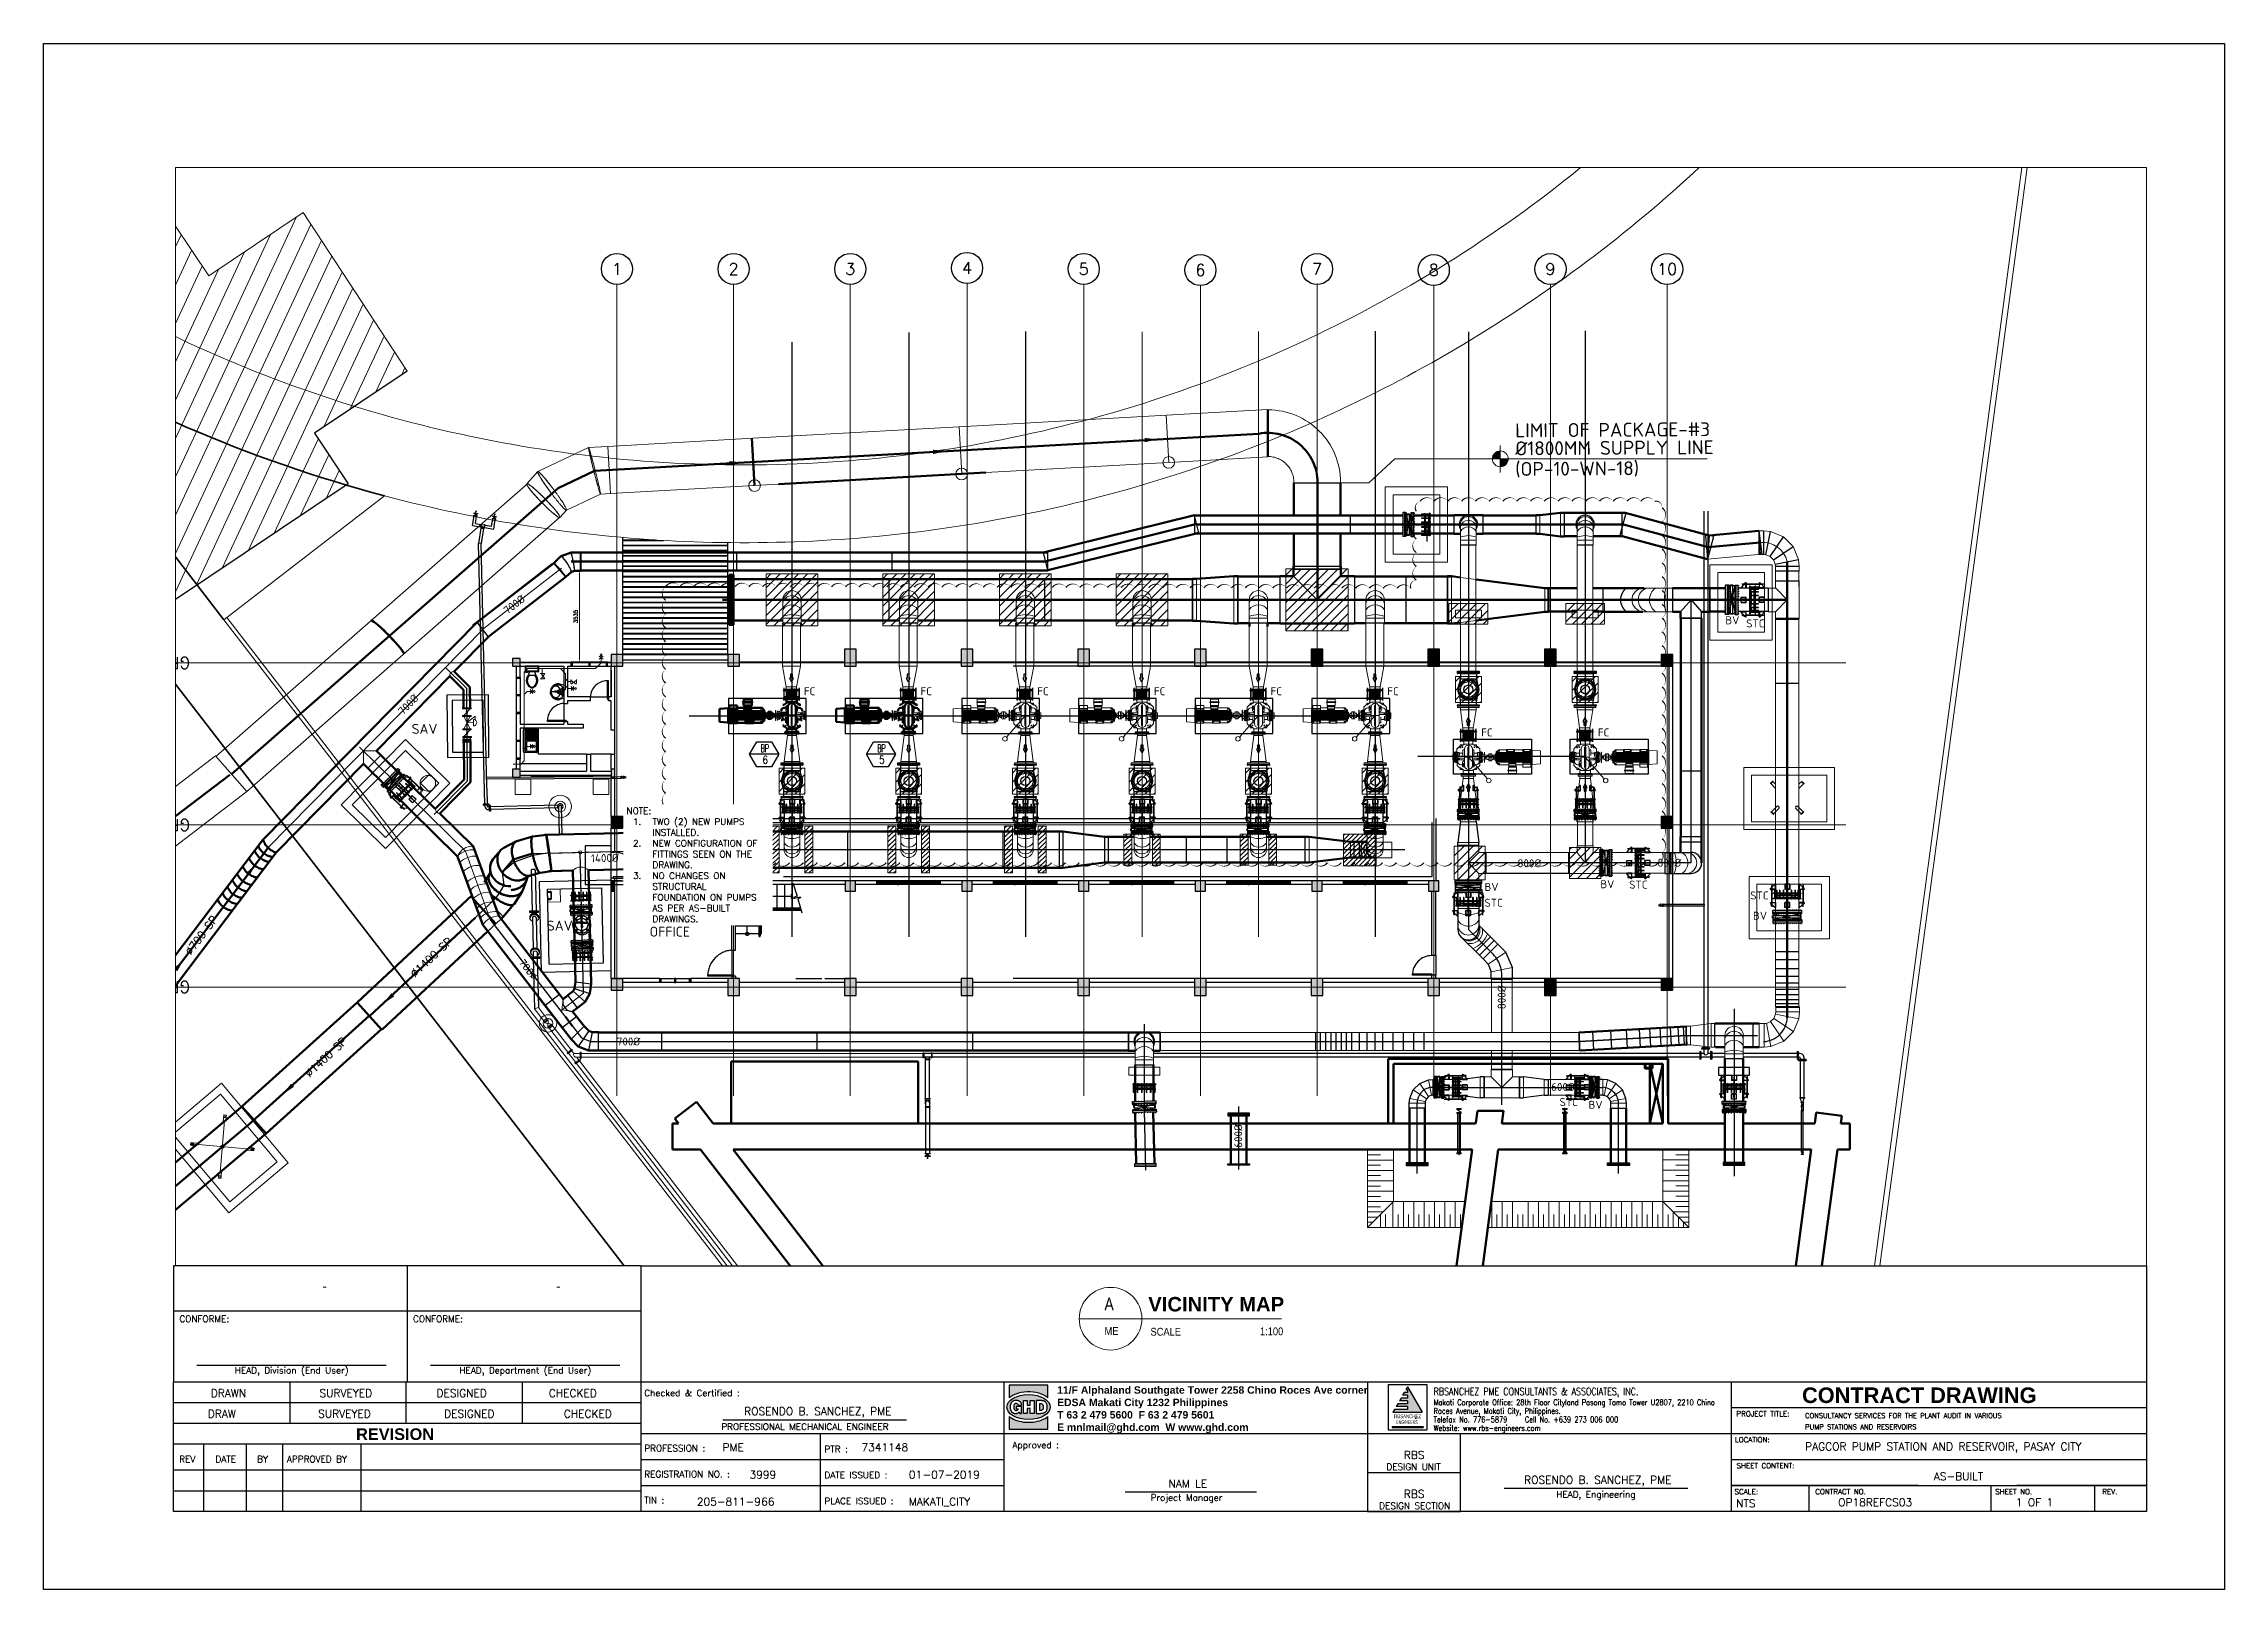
# Paper-space layout 'CONCEPTUAL' of a CAD drawing. Header units: inches, sheet in millimetres. Extents: x 23 to 864, y 4 to 600.
# The model-space entities are those that its viewports show. They can reach past a viewport. Long polylines and large blocks are cut down to what shows.
import ezdxf
from ezdxf.enums import TextEntityAlignment as Align

# ---------------------------------------------------------------- set-up
doc = ezdxf.new("R2010")
doc.units = ezdxf.units.IN
doc.header["$MEASUREMENT"] = 0
for name, pattern in [('CENTER', [2, 1.25, -0.25, 0.25, -0.25]), ('CENTER2', [1.125, 0.75, -0.125, 0.125, -0.125]), ('HIDDEN', [0.375, 0.25, -0.125]), ('PHANTOM2', [1.25, 0.625, -0.125, 0.125, -0.125, 0.125, -0.125])]:
    doc.linetypes.add(name, pattern=pattern)
doc.layers.get('Defpoints').update_dxf_attribs({"color": 8})
for name, color, linetype, lineweight in [('.5', 8, 'Continuous', 0), ('DIM', 251, 'Continuous', 0), ('G-ANNO-TTLB', 6, 'Continuous', 9), ('hid', 8, 'HIDDEN', 0), ('MECHANICAL', 8, 'Continuous', 0), ('plan', 8, 'Continuous', 0), ('PLC WIRE', 7, 'Continuous', 0)]:
    doc.layers.add(name, color=color, linetype=linetype, lineweight=lineweight)
for name, color, linetype in [('1', 1, 'CENTER'), ('2', 2, 'HIDDEN'), ('71-12459_XREF-T-BLK_A1$0$BORDER', 6, 'Continuous'), ('71-12459_XREF-T-BLK_A1$0$G-25CO', 7, 'Continuous'), ('71-12459_XREF-T-BLK_A1$0$T_BLK_LINE', 1, 'Continuous'), ('71-12459_XREF-T-BLK_A1$0$T_BLK_TXT', 3, 'Continuous'), ('71-12459_XREF-T-BLK_A1$0$T_MWSI-LOGO', 2, 'Continuous'), ('71-12459_XREF-T-BLK_A1$0$TEXT', 3, 'Continuous'), ('G-TX25', 3, 'Continuous'), ('GRID_TXT45', 4, 'Continuous'), ('ID_LEGEND', 3, 'Continuous'), ('M-TTLB', 7, 'Continuous'), ('MECH - CALLOUTS', 3, 'Continuous'), ('PIPE', 3, 'Continuous'), ('pipes', 2, 'Continuous'), ('PP', 4, 'Continuous'), ('PV-13AEE3', 7, 'Continuous'), ('RBS-TITLE-BORDER', 7, 'Continuous'), ('sleeve type coupling', 1, 'Continuous'), ('steel elbow 45deg', 3, 'Continuous'), ('steel elbow 90deg', 3, 'Continuous'), ('steel reducer', 2, 'Continuous'), ('steel tee', 3, 'Continuous'), ('text', 3, 'Continuous'), ('TITLE', 7, 'Continuous')]:
    doc.layers.add(name, color=color, linetype=linetype)
doc.layers.add('71-12459_XREF-T-BLK_A1$0$G-152CO', color=7, linetype='Continuous', true_color=0x0065a4)
doc.layers.add('71-12459_XREF-T-BLK_A1$0$G-252CO', color=7, linetype='Continuous', true_color=0xaaaaaa)
doc.styles.add('12', font='', dxfattribs={"height": 175})
doc.styles.add('71-12459_XREF-T-BLK_A1$0$ARIAL', font='arialbd.ttf')
doc.styles.add('71-12459_XREF-T-BLK_A1$0$ROMANT', font='romantic.ttf')
doc.styles.add('71-12459_XREF-T-BLK_A1$0$SIMPLEX', font='simplex.shx')
doc.styles.add('Arial_16', font='arial.ttf', dxfattribs={"width": 0.85, "height": 2.5})
doc.styles.add('Arial_20', font='arial.ttf', dxfattribs={"width": 0.8, "height": 4})
doc.styles.add('ISO', font='isocpeur.ttf')
doc.styles.add('RomanS', font='romans.shx', dxfattribs={"width": 0.8})
doc.styles.add('SIMPLEX', font='simplex.shx')
doc.styles.get("Standard").update_dxf_attribs({"font": 'arial.ttf'})
doc.styles.get('12').set_extended_font_data('Abadi MT Condensed Light')
doc.linetypes.add('FENCE_LINE', pattern='A,0.5,-0.1,["X",Standard,S=0.1,R=0,X=-0.02,Y=-0.05],-0.1', length=0.7)

psp = doc.layouts.new('CONCEPTUAL')

# ---------------------------------------------------------------- texts
at = {"layer": '71-12459_XREF-T-BLK_A1$0$T_BLK_TXT', "color": 2}
for s, height, style, p in [('-', 3.25, '71-12459_XREF-T-BLK_A1$0$ROMANT', (131.14, 119.09)), ('-', 3.25, '71-12459_XREF-T-BLK_A1$0$ROMANT', (221.25, 119.09)), ('HEAD, Division (End User)', 2.503, '71-12459_XREF-T-BLK_A1$0$SIMPLEX', (118.47, 86.91)), ('HEAD, Department (End User)', 2.503, '71-12459_XREF-T-BLK_A1$0$SIMPLEX', (208.58, 86.91))]:
    psp.add_text(s, height=height, dxfattribs=dict(at, style=style)).set_placement(p, align=Align.CENTER)
at = {"layer": '71-12459_XREF-T-BLK_A1$0$T_BLK_TXT', "color": 2, "style": '71-12459_XREF-T-BLK_A1$0$SIMPLEX'}
for p in [(75.16, 106.74), (165.27, 106.74)]:
    psp.add_text('CONFORME:', height=2.503, dxfattribs=at).set_placement(p)
at = {"layer": '71-12459_XREF-T-BLK_A1$0$T_MWSI-LOGO', "color": 6, "style": '71-12459_XREF-T-BLK_A1$0$ARIAL'}
psp.add_text('CONTRACT DRAWING', height=6.0071, dxfattribs=at).set_placement((700.93, 75.56))
at = {"layer": '71-12459_XREF-T-BLK_A1$0$T_MWSI-LOGO', "color": 2, "style": '71-12459_XREF-T-BLK_A1$0$ARIAL'}
psp.add_text('REVISION', height=4.505, dxfattribs=at).set_placement((158.33, 61.3), align=Align.CENTER)
at = {"layer": '71-12459_XREF-T-BLK_A1$0$T_MWSI-LOGO', "color": 6, "width": 113.8378, "attachment_point": 1, "line_spacing_factor": 0.9, "style": 'RomanS'}
for s, insert, char_height in [('{\\C256;Makati Corporate Office: 28th Floor Cityland Pasong Tamo Tower U2807, 2210 Chino Roces Avenue, Makati City, Philippines.\\PTelefax No. 776-5879^ICell No. +639 273 006 000\\PWebsite: www.rbs-engineers.com}', (558.84, 76.91), 2.2), ('{\\C1;RBSANCHEZ PME CONSULTANTS & ASSOCIATES, INC.}', (558.84, 81.41), 2.8)]:
    psp.add_mtext(s, dxfattribs=dict(at, insert=insert, char_height=char_height))
at = {"layer": '71-12459_XREF-T-BLK_A1$0$TEXT', "style": '71-12459_XREF-T-BLK_A1$0$SIMPLEX'}
for s, height, p in [('DRAWN', 3.004, (87.27, 77.85)), ('SURVEYED', 3.004, (129.21, 77.85)), ('DESIGNED', 3.004, (174.32, 77.85)), ('CHECKED', 3.004, (217.64, 77.85)), ('REV', 2.503, (75.11, 52.67)), ('DATE', 2.503, (89.1, 52.67)), ('BY', 2.503, (105.15, 52.67)), ('APPROVED BY', 2.503, (116.63, 52.67))]:
    psp.add_text(s, height=height, dxfattribs=at).set_placement(p)
at = {"layer": '71-12459_XREF-T-BLK_A1$0$TEXT', "color": 2, "style": '71-12459_XREF-T-BLK_A1$0$SIMPLEX'}
for s, p in [('Checked & Certified :', (254.44, 78.17)), ('PROFESSIONAL MECHANICAL ENGINEER', (284.16, 65.19)), ('PROFESSION :', (254.44, 56.89)), ('PTR :', (323.94, 56.54)), ('Approved :', (396.41, 58.11)), ('REGISTRATION NO. :', (254.44, 46.87)), ('DATE ISSUED :', (323.94, 46.53)), ('TIN :', (254.44, 36.86)), ('PLACE ISSUED :', (323.94, 36.52)), ('Project Manager', (449.7, 37.85))]:
    psp.add_text(s, height=2.503, dxfattribs=at).set_placement(p)
for s, height, p in [('PROJECT TITLE:', 2.0024, (685.84, 70.41)), ('LOCATION:', 2.002, (681.74, 60.4)), ('DESIGN UNIT', 2.503, (551.11, 49.71)), ('SHEET CONTENT:', 2.0024, (686.84, 50.39)), ('SCALE:', 2.002, (679.44, 40.38)), ('CONTRACT NO.', 2.0024, (715.78, 40.38)), ('SHEET NO.', 2.002, (782.56, 40.38)), ('REV.', 2.002, (819.61, 40.38)), ('DESIGN SECTION', 2.503, (551.54, 34.69)), ('HEAD, Engineering', 2.503, (621.43, 39.07))]:
    psp.add_text(s, height=height, dxfattribs=at).set_placement(p, align=Align.CENTER)
at = {"layer": 'G-ANNO-TTLB', "color": 7, "insert": (449.66, 104.55), "char_height": 3.023, "width": 14.1742, "attachment_point": 1, "style": 'Arial_16'}
psp.add_mtext('SCALE', dxfattribs=at)
at = {"layer": 'G-TX25', "char_height": 3, "attachment_point": 2, "style": 'SIMPLEX'}
for s, width, insert in [('ROSENDO B. SANCHEZ, PME', 84.1139, (321.42, 73.9)), ('RBS', 84.1139, (551.31, 56.99)), ('NAM LE', 84.1139, (464, 45.95)), ('ROSENDO B. SANCHEZ, PME', 84.1139, (622.14, 47.43)), ('AS-BUILT', 132.0719, (761.26, 48.75)), ('RBS', 84.1139, (551.31, 42.03)), ('1 OF 1', 132.0719, (790.51, 38.79))]:
    psp.add_mtext_dynamic_manual_height_columns(s, width=width, gutter_width=12.5, heights=[0], dxfattribs=dict(at, insert=insert))
at = {"layer": 'M-TTLB'}
for s, height, style, width, p in [('A', 4.84, 'Arial_20', 0.8, (431.91, 111.29)), ('ME', 3.023, 'Arial_16', 0.85, (431.95, 101.82))]:
    psp.add_text(s, height=height, dxfattribs=dict(at, style=style, width=width)).set_placement(p)
at = {"layer": 'M-TTLB', "attachment_point": 1, "line_spacing_factor": 0.941778}
for s, insert, char_height, width, style in [('{\\fArial|b1|i0|c0|p34;VICINITY MAP}', (448.8, 116.45), 5.5816, 445.0471, 'SIMPLEX'), ('1:100', (491.88, 104.71), 3.023, 13.0292, 'Arial_16')]:
    psp.add_mtext(s, dxfattribs=dict(at, insert=insert, char_height=char_height, width=width, style=style))
at = {"layer": 'RBS-TITLE-BORDER', "color": 2, "style": '12'}
for s, width, p, p2 in [('RBSANCHEZ', 0.799172, (543.61, 69.69), (553.98, 69.69)), ('ENGINEERS', 0.704724, (544.42, 67.45), (552.71, 67.45))]:
    psp.add_text(s, height=1.496, dxfattribs=dict(at, width=width)).set_placement(p, p2, align=Align.FIT)
at = {"layer": 'text', "style": 'SIMPLEX'}
for tag, p, s in [('DRAW', (86.07, 69.91), ''), ('SURVEYED', (128.72, 69.91), ''), ('DESIGNED', (177.31, 69.91), ''), ('CHECKED', (223.42, 69.91), ''), ('PME', (284.57, 57.01), '-'), ('7341148', (338.24, 57.01), '-'), ('3999', (294.99, 46.45), '-'), ('01-07-2019', (356.53, 46.45), '-'), ('205-811-966', (274.77, 36.01), '-'), ('MAKATI_CITY', (356.42, 36.01), '-'), ('NTS', (675.56, 35.39), '-')]:
    psp.add_attdef(tag, p, s, height=3, dxfattribs=at)

msp = doc.modelspace()

# ---------------------------------------------------------------- texts
for s, rotation, p in [('O', 220.21004, (162024, 328147)), ('R', 220.73445, (162401, 328469)), ('P', 221.25886, (162774, 328794)), ('R', 218.63681, (160876, 327204)), ('E', 219.16122, (161262, 327515)), ('P', 219.68563, (161644, 327829)), ('Y', 217.58799, (160097, 326593)), ('T', 218.1124, (160488, 326896)), ('I', 216.01476, (158907, 325703)), ('L', 216.53917, (159306, 325996)), ('E', 214.96594, (158101, 325127)), ('N', 215.49035, (158505, 325413))]:
    msp.add_text(s, height=0.425, rotation=rotation).set_placement(p, align=Align.CENTER)
at = {"color": 8, "style": 'ISO'}
for s, p in [('LIMIT OF PACKAGE-#3', (156827, 319423)), ('%%C1800MM SUPPLY LINE', (156827, 318728)), ('(OP-10-WN-18)', (156827, 317935))]:
    msp.add_text(s, height=536.62, rotation=0.35171, dxfattribs=at).set_placement(p)
at = {"color": 8}
for s, rotation, p in [('E', 165.14703, (113219, 317168)), ('N', 165.67144, (113698, 317043)), ('I', 166.19585, (114178, 316923)), ('L', 166.72026, (114660, 316807)), ('Y', 167.76908, (115626, 316588)), ('T', 168.29349, (116111, 316485)), ('R', 168.8179, (116596, 316387)), ('E', 169.34231, (117082, 316293)), ('P', 169.86672, (117569, 316204)), ('O', 170.39113, (118057, 316119)), ('R', 170.91554, (118546, 316039)), ('P', 171.43995, (119035, 315963))]:
    msp.add_text(s, height=0.425, rotation=rotation, dxfattribs=at).set_placement(p, align=Align.CENTER)
at = {"color": 8, "style": 'ISO'}
for s, p in [('600%%C', (158212, 294222)), ('STC', (158534, 293638)), ('BV', (159654, 293532))]:
    msp.add_text(s, height=307.6, dxfattribs=at).set_placement(p)
at = {"layer": 'DIM', "color": 8, "style": 'SIMPLEX'}
for s, height, rotation, p in [('3535', 150, 90, (120666, 312253)), ('x', 221, 90, (121649, 310847)), ('x', 300, 270, (120416, 310084)), ('∅700 SP', 300, 52.89184, (105741, 299429)), ('∅1400 SP', 300, 42.96195, (114386, 298576)), ('∅1400 SP', 300, 42.96195, (110325, 294725))]:
    msp.add_text(s, height=height, rotation=rotation, dxfattribs=at).set_placement(p)
for height, p in [(221, (118807, 309548)), (300, (119226, 310117)), (221, (119884, 309546)), (221, (120394, 309664)), (221, (118807, 307434))]:
    msp.add_text('x', height=height, dxfattribs=at).set_placement(p)
at = {"layer": 'DIM', "color": 8, "ltscale": 2000, "style": 'SIMPLEX'}
msp.add_text('700%%C', height=250, rotation=307.65, dxfattribs=at).set_placement((118403, 299170))
at = {"layer": 'GRID_TXT45', "color": 8, "style": 'SIMPLEX'}
for p in [(104459, 310725), (104459, 304476), (104459, 298225)]:
    msp.add_attdef('GRD_TXT', text='1', height=450, rotation=180, dxfattribs=at).set_placement(p, align=Align.MIDDLE_CENTER)
at = {"layer": 'MECH - CALLOUTS', "style": 'SIMPLEX', "width": 0.6}
for p in [(127723, 307279), (132223, 307279)]:
    msp.add_text('BP', height=300, dxfattribs=at).set_placement(p)
at = {"layer": 'MECH - CALLOUTS', "color": 2, "style": 'SIMPLEX', "width": 0.8}
for s, p in [('6', (127798, 306838)), ('5', (132298, 306838))]:
    msp.add_text(s, height=300, dxfattribs=at).set_placement(p)
at = {"layer": 'PLC WIRE', "color": 8, "ltscale": 2000, "style": 'SIMPLEX'}
msp.add_text('700%%C', height=250, rotation=307.65, dxfattribs=at).set_placement((118403, 299170))
at = {"layer": 'text', "color": 8, "style": 'ISO'}
for s, rotation, p in [('700%%C', 37.65618, (117961, 312581)), ('700%%C', 45.37903, (113930, 308699)), ('1400%%C', 1.36179, (121184, 303035)), ('800%%C', 90, (156457, 297371)), ('600%%C', 90, (146296, 292030))]:
    msp.add_text(s, height=307.6, rotation=rotation, dxfattribs=at).set_placement(p)
for s, height, p in [('BV', 307.6, (164929, 312216)), ('STC', 307.6, (165732, 312095)), ('SAV', 384.5, (114266, 307989)), ('800%%C', 307.6, (156910, 302844)), ('800%%C', 307.6, (162310, 302866)), ('BV', 307.6, (155642, 301934)), ('BV', 307.6, (160108, 302038)), ('STC', 307.6, (161220, 302021)), ('STC', 307.6, (155639, 301323)), ('STC', 307.6, (165888, 301604)), ('BV', 307.6, (165996, 300823)), ('SAV', 384.5, (119480, 300402)), ('700%%C', 307.6, (122179, 295973))]:
    msp.add_text(s, height=height, dxfattribs=at).set_placement(p)
msp.add_text('OFFICE', height=384.5, dxfattribs=at).set_placement((124221, 300169), align=Align.CENTER)

# ---------------------------------------------------------------- blocks, each defined once
blk = doc.blocks.new('71-12459_XREF-T-BLK_A1$0$GHD_G_1032')
at = {"layer": '71-12459_XREF-T-BLK_A1$0$G-25CO', "insert": (0, 0), "char_height": 2.25, "width": 100.3017, "attachment_point": 4, "style": '71-12459_XREF-T-BLK_A1$0$ARIAL'}
blk.add_mtext('11/F Alphaland Southgate Tower 2258 Chino Roces Ave corner EDSA Makati City 1232 Philippines\\P{\\fArial|b1|i0|c0|p34;T }63 2 479 5600  {\\fArial|b1|i0|c0|p34;F} 63 2 479 5601\\P{\\fArial|b1|i0|c0|p34;E} mnlmail@ghd.com  {\\fArial|b1|i0|c0|p34;W} www.ghd.com', dxfattribs=at)
blk = doc.blocks.new('71-12459_XREF-T-BLK_A1$0$PROJ_INFO')
at = {"layer": '71-12459_XREF-T-BLK_A1$0$TEXT', "style": '71-12459_XREF-T-BLK_A1$0$SIMPLEX'}
for tag, p in [('PROJ_TITL1', (-138.93, 38.01)), ('PROJ_TITL2', (-138.93, 33.43)), ('LOC', (-138.93, 25.83)), ('CONT_NO', (-125.49, 2.11))]:
    blk.add_attdef(tag, p, '', height=3.17, dxfattribs=at)
blk = doc.blocks.new('GRID_SYM')
at = {"color": 2}
blk.add_circle((0, 6), 6, dxfattribs=at)
at = {"layer": 'GRID_TXT45', "color": 4, "style": 'SIMPLEX'}
blk.add_attdef('GRD_TXT', text='', height=4.5, dxfattribs=at).set_placement((0, 6), align=Align.MIDDLE_CENTER)
blk = doc.blocks.new('FC')
at = {"color": 1}
for p, q in [((98106, 232906), (97453, 232906)), ((97453, 232837), (97453, 232906)), ((98106, 232863), (97453, 232863)), ((98106, 232837), (97453, 232837)), ((97453, 232450), (97453, 232382)), ((98106, 232450), (97453, 232450)), ((97461, 232906), (97461, 232918)), ((97461, 232918), (97489, 232918)), ((97461, 232825), (97461, 232837)), ((97461, 232825), (97489, 232825)), ((97461, 232462), (97461, 232450)), ((97461, 232462), (97489, 232462)), ((97471, 232906), (97471, 232918)), ((97471, 232825), (97471, 232837)), ((97471, 232462), (97471, 232450)), ((97478, 232906), (97478, 232918)), ((97478, 232825), (97478, 232837)), ((97478, 232462), (97478, 232450)), ((97489, 232906), (97489, 232918)), ((97489, 232825), (97489, 232837)), ((97489, 232462), (97489, 232450)), ((97502, 232918), (97520, 232918)), ((97502, 232906), (97502, 232918)), ((97502, 232825), (97502, 232837)), ((97502, 232825), (97520, 232825)), ((97502, 232462), (97520, 232462)), ((97502, 232462), (97502, 232450)), ((97520, 232906), (97520, 232918)), ((97520, 232825), (97520, 232837)), ((97520, 232462), (97520, 232450)), ((97552, 232918), (97569, 232918)), ((97552, 232906), (97552, 232918)), ((97552, 232825), (97552, 232837)), ((97552, 232825), (97569, 232825)), ((97552, 232462), (97569, 232462)), ((97552, 232462), (97552, 232450)), ((97569, 232906), (97569, 232918)), ((97569, 232825), (97569, 232837)), ((97569, 232462), (97569, 232450)), ((97616, 232918), (97633, 232918)), ((97616, 232906), (97616, 232918)), ((97616, 232825), (97616, 232837)), ((97616, 232825), (97633, 232825)), ((97616, 232462), (97633, 232462)), ((97616, 232462), (97616, 232450)), ((97633, 232906), (97633, 232918)), ((97633, 232825), (97633, 232837)), ((97633, 232462), (97633, 232450)), ((97691, 232918), (97708, 232918)), ((97691, 232906), (97691, 232918)), ((97691, 232825), (97691, 232837)), ((97691, 232825), (97708, 232825)), ((97691, 232462), (97708, 232462)), ((97691, 232462), (97691, 232450)), ((97708, 232906), (97708, 232918)), ((97708, 232825), (97708, 232837)), ((97708, 232462), (97708, 232450)), ((97771, 232906), (97771, 232918)), ((97788, 232918), (97771, 232918)), ((97771, 232825), (97771, 232837)), ((97788, 232825), (97771, 232825)), ((97771, 232462), (97771, 232450)), ((97788, 232462), (97771, 232462)), ((97788, 232906), (97788, 232918)), ((97788, 232825), (97788, 232837)), ((97788, 232462), (97788, 232450)), ((97852, 232906), (97852, 232918)), ((97869, 232918), (97852, 232918)), ((97852, 232825), (97852, 232837)), ((97869, 232825), (97852, 232825)), ((97852, 232462), (97852, 232450)), ((97869, 232462), (97852, 232462)), ((97869, 232906), (97869, 232918)), ((97869, 232825), (97869, 232837)), ((97869, 232462), (97869, 232450)), ((97926, 232906), (97926, 232918)), ((97944, 232918), (97926, 232918)), ((97926, 232825), (97926, 232837)), ((97944, 232825), (97926, 232825)), ((97926, 232462), (97926, 232450)), ((97944, 232462), (97926, 232462)), ((97944, 232906), (97944, 232918)), ((97944, 232825), (97944, 232837)), ((97944, 232462), (97944, 232450)), ((97991, 232906), (97991, 232918)), ((98008, 232918), (97991, 232918)), ((97991, 232825), (97991, 232837)), ((98008, 232825), (97991, 232825)), ((97991, 232462), (97991, 232450)), ((98008, 232462), (97991, 232462)), ((98008, 232906), (98008, 232918)), ((98008, 232825), (98008, 232837)), ((98008, 232462), (98008, 232450)), ((98040, 232906), (98040, 232918)), ((98057, 232918), (98040, 232918)), ((98040, 232825), (98040, 232837)), ((98057, 232825), (98040, 232825)), ((98040, 232462), (98040, 232450)), ((98057, 232462), (98040, 232462)), ((98057, 232906), (98057, 232918)), ((98057, 232825), (98057, 232837)), ((98057, 232462), (98057, 232450)), ((98071, 232906), (98071, 232918)), ((98071, 232918), (98099, 232918)), ((98071, 232825), (98071, 232837)), ((98071, 232825), (98099, 232825)), ((98071, 232462), (98071, 232450)), ((98071, 232462), (98099, 232462)), ((98082, 232906), (98082, 232918)), ((98082, 232825), (98082, 232837)), ((98082, 232462), (98082, 232450)), ((98088, 232906), (98088, 232918)), ((98088, 232825), (98088, 232837)), ((98088, 232462), (98088, 232450)), ((98099, 232918), (98099, 232906)), ((98099, 232825), (98099, 232837)), ((98099, 232462), (98099, 232450)), ((98106, 232837), (98106, 232906)), ((98106, 232450), (98106, 232382)), ((98106, 232424), (97453, 232424)), ((98106, 232382), (97453, 232382)), ((97461, 232382), (97461, 232369)), ((97461, 232369), (97489, 232369)), ((97471, 232382), (97471, 232369)), ((97478, 232382), (97478, 232369)), ((97489, 232382), (97489, 232369)), ((97502, 232382), (97502, 232369)), ((97502, 232369), (97520, 232369)), ((97520, 232382), (97520, 232369)), ((97552, 232382), (97552, 232369)), ((97552, 232369), (97569, 232369)), ((97569, 232382), (97569, 232369)), ((97616, 232382), (97616, 232369)), ((97616, 232369), (97633, 232369)), ((97633, 232382), (97633, 232369)), ((97691, 232382), (97691, 232369)), ((97691, 232369), (97708, 232369)), ((97708, 232382), (97708, 232369)), ((97771, 232382), (97771, 232369)), ((97788, 232369), (97771, 232369)), ((97788, 232382), (97788, 232369)), ((97852, 232382), (97852, 232369)), ((97869, 232369), (97852, 232369)), ((97869, 232382), (97869, 232369)), ((97926, 232382), (97926, 232369)), ((97944, 232369), (97926, 232369)), ((97944, 232382), (97944, 232369)), ((97991, 232382), (97991, 232369)), ((98008, 232369), (97991, 232369)), ((98008, 232382), (98008, 232369)), ((98040, 232382), (98040, 232369)), ((98057, 232369), (98040, 232369)), ((98057, 232382), (98057, 232369)), ((98071, 232382), (98071, 232369)), ((98071, 232369), (98099, 232369)), ((98082, 232382), (98082, 232369)), ((98088, 232382), (98088, 232369)), ((98099, 232369), (98099, 232382))]:
    blk.add_line(p, q, dxfattribs=at)
at = {"color": 2}
for p, q in [((97509, 232799), (98059, 232799)), ((97509, 232760), (98059, 232760)), ((97509, 232721), (98059, 232721)), ((97509, 232682), (98059, 232682)), ((97509, 232644), (98059, 232644)), ((97509, 232605), (98059, 232605)), ((97509, 232566), (98059, 232566)), ((97509, 232528), (98059, 232528)), ((97509, 232489), (98059, 232489))]:
    blk.add_line(p, q, dxfattribs=at)
at = {"color": 1}
for points in [[(97509, 232799), (97509, 232837)], [(97509, 232489), (97509, 232450)], [(98059, 232799), (98059, 232837)], [(98059, 232489), (98059, 232450)]]:
    blk.add_lwpolyline(points, dxfattribs=at)
at = {"color": 2}
for centre, start, end in [((97522, 232779), 123.68906, 236.31094), ((97522, 232741), 123.68906, 236.31094), ((97522, 232702), 123.68906, 236.31094), ((97522, 232663), 123.68906, 236.31094), ((97522, 232624), 123.68906, 236.31094), ((97522, 232586), 123.68906, 236.31094), ((97522, 232547), 123.68906, 236.31094), ((97522, 232508), 123.68906, 236.31094), ((98046, 232779), 303.68906, 56.31094), ((98046, 232741), 303.68906, 56.31094), ((98046, 232702), 303.68906, 56.31094), ((98046, 232663), 303.68906, 56.31094), ((98046, 232624), 303.68906, 56.31094), ((98046, 232586), 303.68906, 56.31094), ((98046, 232547), 303.68906, 56.31094), ((98046, 232508), 303.68906, 56.31094)]:
    blk.add_arc(centre, 23.3, start, end, dxfattribs=at)
blk = doc.blocks.new('FC- WITH SUPPORT')
at = {"color": 1}
for p, q in [((97701, 232878), (97711, 232878)), ((97701, 232878), (97701, 232846)), ((97858, 232846), (97701, 232846)), ((97858, 232446), (97701, 232446)), ((97701, 232414), (97701, 232446)), ((97711, 232878), (97711, 232856)), ((97849, 232856), (97711, 232856)), ((97849, 232436), (97711, 232436)), ((97711, 232414), (97711, 232436)), ((97849, 232878), (97858, 232878)), ((97849, 232878), (97849, 232856)), ((97849, 232414), (97849, 232436)), ((97858, 232878), (97858, 232846)), ((97858, 232414), (97858, 232446)), ((97701, 232414), (97711, 232414)), ((97849, 232414), (97858, 232414))]:
    blk.add_line(p, q, dxfattribs=at)
for points in [[(97453, 232853), (97453, 232853), (97453, 232853), (97339, 232853), (97339, 232843), (97453, 232843)], [(97453, 232441), (97453, 232441), (97453, 232441), (97339, 232441), (97339, 232450), (97453, 232450)], [(98106, 232853), (98106, 232853), (98106, 232853), (98221, 232853), (98221, 232843), (98106, 232843)], [(98106, 232441), (98106, 232441), (98106, 232441), (98221, 232441), (98221, 232450), (98106, 232450)]]:
    blk.add_lwpolyline(points, close=True, dxfattribs=at)
blk.add_lwpolyline([(97701, 232846), (97453, 232846), (98106, 232846)], dxfattribs=at)
at = {"layer": '1', "color": 1}
for p, q in [((97367, 232866), (97367, 232853)), ((97367, 232866), (97367, 232853)), ((97367, 232427), (97367, 232441)), ((97367, 232427), (97367, 232441)), ((97383, 232911), (97373, 232911)), ((97383, 232911), (97373, 232911)), ((97383, 232908), (97373, 232908)), ((97383, 232908), (97373, 232908)), ((97383, 232908), (97373, 232908)), ((97383, 232908), (97373, 232908)), ((97383, 232905), (97373, 232905)), ((97383, 232905), (97373, 232905)), ((97383, 232902), (97373, 232902)), ((97383, 232902), (97373, 232902)), ((97383, 232899), (97373, 232899)), ((97383, 232899), (97373, 232899)), ((97383, 232899), (97373, 232899)), ((97383, 232899), (97373, 232899)), ((97383, 232895), (97373, 232895)), ((97383, 232895), (97373, 232895)), ((97383, 232892), (97373, 232892)), ((97383, 232892), (97373, 232892)), ((97383, 232889), (97373, 232889)), ((97383, 232889), (97373, 232889)), ((97383, 232886), (97373, 232886)), ((97383, 232886), (97373, 232886)), ((97383, 232883), (97373, 232883)), ((97383, 232883), (97373, 232883)), ((97383, 232879), (97373, 232879)), ((97383, 232879), (97373, 232879)), ((97383, 232876), (97373, 232876)), ((97383, 232876), (97373, 232876)), ((97383, 232873), (97373, 232873)), ((97383, 232873), (97373, 232873)), ((97383, 232870), (97373, 232870)), ((97383, 232870), (97373, 232870)), ((97383, 232867), (97373, 232867)), ((97383, 232867), (97373, 232867)), ((97383, 232850), (97373, 232850)), ((97383, 232850), (97373, 232850)), ((97383, 232847), (97373, 232847)), ((97383, 232847), (97373, 232847)), ((97383, 232844), (97373, 232844)), ((97383, 232844), (97373, 232844)), ((97383, 232841), (97373, 232841)), ((97383, 232841), (97373, 232841)), ((97383, 232838), (97373, 232838)), ((97383, 232838), (97373, 232838)), ((97383, 232834), (97373, 232834)), ((97383, 232834), (97373, 232834)), ((97383, 232831), (97373, 232831)), ((97383, 232831), (97373, 232831)), ((97383, 232828), (97373, 232828)), ((97383, 232828), (97373, 232828)), ((97383, 232465), (97373, 232465)), ((97383, 232465), (97373, 232465)), ((97383, 232462), (97373, 232462)), ((97383, 232462), (97373, 232462)), ((97383, 232459), (97373, 232459)), ((97383, 232459), (97373, 232459)), ((97383, 232456), (97373, 232456)), ((97383, 232456), (97373, 232456)), ((97383, 232452), (97373, 232452)), ((97383, 232452), (97373, 232452)), ((97383, 232449), (97373, 232449)), ((97383, 232449), (97373, 232449)), ((97383, 232446), (97373, 232446)), ((97383, 232446), (97373, 232446)), ((97383, 232443), (97373, 232443)), ((97383, 232443), (97373, 232443)), ((97390, 232866), (97390, 232853)), ((97390, 232866), (97390, 232853)), ((97390, 232427), (97390, 232441)), ((97390, 232427), (97390, 232441)), ((97768, 232869), (97768, 232856)), ((97768, 232869), (97768, 232856)), ((97768, 232430), (97768, 232444)), ((97768, 232430), (97768, 232444)), ((97785, 232914), (97775, 232914)), ((97785, 232914), (97775, 232914)), ((97785, 232911), (97775, 232911)), ((97785, 232911), (97775, 232911)), ((97785, 232911), (97775, 232911)), ((97785, 232911), (97775, 232911)), ((97785, 232908), (97775, 232908)), ((97785, 232908), (97775, 232908)), ((97785, 232905), (97775, 232905)), ((97785, 232905), (97775, 232905)), ((97785, 232902), (97775, 232902)), ((97785, 232902), (97775, 232902)), ((97785, 232902), (97775, 232902)), ((97785, 232902), (97775, 232902)), ((97785, 232899), (97775, 232899)), ((97785, 232899), (97775, 232899)), ((97785, 232895), (97775, 232895)), ((97785, 232895), (97775, 232895)), ((97785, 232892), (97775, 232892)), ((97785, 232892), (97775, 232892)), ((97785, 232889), (97775, 232889)), ((97785, 232889), (97775, 232889)), ((97785, 232886), (97775, 232886)), ((97785, 232886), (97775, 232886)), ((97785, 232883), (97775, 232883)), ((97785, 232883), (97775, 232883)), ((97785, 232879), (97775, 232879)), ((97785, 232879), (97775, 232879)), ((97785, 232876), (97775, 232876)), ((97785, 232876), (97775, 232876)), ((97785, 232873), (97775, 232873)), ((97785, 232873), (97775, 232873)), ((97785, 232870), (97775, 232870)), ((97785, 232870), (97775, 232870)), ((97785, 232854), (97775, 232854)), ((97785, 232854), (97775, 232854)), ((97785, 232854), (97775, 232854)), ((97785, 232854), (97775, 232854)), ((97785, 232851), (97775, 232851)), ((97785, 232851), (97775, 232851)), ((97785, 232850), (97775, 232850)), ((97785, 232850), (97775, 232850)), ((97785, 232847), (97775, 232847)), ((97785, 232847), (97775, 232847)), ((97785, 232844), (97775, 232844)), ((97785, 232844), (97775, 232844)), ((97785, 232841), (97775, 232841)), ((97785, 232841), (97775, 232841)), ((97785, 232838), (97775, 232838)), ((97785, 232838), (97775, 232838)), ((97785, 232465), (97775, 232465)), ((97785, 232465), (97775, 232465)), ((97785, 232462), (97775, 232462)), ((97785, 232462), (97775, 232462)), ((97785, 232459), (97775, 232459)), ((97785, 232459), (97775, 232459)), ((97785, 232456), (97775, 232456)), ((97785, 232456), (97775, 232456)), ((97785, 232452), (97775, 232452)), ((97785, 232452), (97775, 232452)), ((97785, 232449), (97775, 232449)), ((97785, 232449), (97775, 232449)), ((97785, 232446), (97775, 232446)), ((97785, 232446), (97775, 232446)), ((97791, 232869), (97791, 232856)), ((97791, 232869), (97791, 232856)), ((97791, 232430), (97791, 232444)), ((97791, 232430), (97791, 232444)), ((98170, 232866), (98170, 232853)), ((98170, 232866), (98170, 232853)), ((98170, 232427), (98170, 232441)), ((98170, 232427), (98170, 232441)), ((98176, 232911), (98187, 232911)), ((98176, 232911), (98187, 232911)), ((98176, 232908), (98187, 232908)), ((98176, 232908), (98187, 232908)), ((98176, 232908), (98187, 232908)), ((98176, 232908), (98187, 232908)), ((98176, 232905), (98187, 232905)), ((98176, 232905), (98187, 232905)), ((98176, 232902), (98187, 232902)), ((98176, 232902), (98187, 232902)), ((98176, 232899), (98187, 232899)), ((98176, 232899), (98187, 232899)), ((98176, 232899), (98187, 232899)), ((98176, 232899), (98187, 232899)), ((98176, 232895), (98187, 232895)), ((98176, 232895), (98187, 232895)), ((98176, 232892), (98187, 232892)), ((98176, 232892), (98187, 232892)), ((98176, 232889), (98187, 232889)), ((98176, 232889), (98187, 232889)), ((98176, 232886), (98187, 232886)), ((98176, 232886), (98187, 232886)), ((98176, 232883), (98187, 232883)), ((98176, 232883), (98187, 232883)), ((98176, 232879), (98187, 232879)), ((98176, 232879), (98187, 232879)), ((98176, 232876), (98187, 232876)), ((98176, 232876), (98187, 232876)), ((98176, 232873), (98187, 232873)), ((98176, 232873), (98187, 232873)), ((98176, 232870), (98187, 232870)), ((98176, 232870), (98187, 232870)), ((98176, 232867), (98187, 232867)), ((98176, 232867), (98187, 232867)), ((98176, 232850), (98187, 232850)), ((98176, 232850), (98187, 232850)), ((98176, 232847), (98187, 232847)), ((98176, 232847), (98187, 232847)), ((98176, 232844), (98187, 232844)), ((98176, 232844), (98187, 232844)), ((98176, 232841), (98187, 232841)), ((98176, 232841), (98187, 232841)), ((98176, 232838), (98187, 232838)), ((98176, 232838), (98187, 232838)), ((98176, 232834), (98187, 232834)), ((98176, 232834), (98187, 232834)), ((98176, 232831), (98187, 232831)), ((98176, 232831), (98187, 232831)), ((98176, 232828), (98187, 232828)), ((98176, 232828), (98187, 232828)), ((98176, 232465), (98187, 232465)), ((98176, 232465), (98187, 232465)), ((98176, 232462), (98187, 232462)), ((98176, 232462), (98187, 232462)), ((98176, 232459), (98187, 232459)), ((98176, 232459), (98187, 232459)), ((98176, 232456), (98187, 232456)), ((98176, 232456), (98187, 232456)), ((98176, 232452), (98187, 232452)), ((98176, 232452), (98187, 232452)), ((98176, 232449), (98187, 232449)), ((98176, 232449), (98187, 232449)), ((98176, 232446), (98187, 232446)), ((98176, 232446), (98187, 232446)), ((98176, 232443), (98187, 232443)), ((98176, 232443), (98187, 232443)), ((98193, 232866), (98193, 232853)), ((98193, 232866), (98193, 232853)), ((98193, 232427), (98193, 232441)), ((98193, 232427), (98193, 232441)), ((97383, 232427), (97373, 232427)), ((97383, 232427), (97373, 232427)), ((97383, 232424), (97373, 232424)), ((97383, 232424), (97373, 232424)), ((97383, 232420), (97373, 232420)), ((97383, 232420), (97373, 232420)), ((97383, 232417), (97373, 232417)), ((97383, 232417), (97373, 232417)), ((97383, 232414), (97373, 232414)), ((97383, 232414), (97373, 232414)), ((97785, 232430), (97775, 232430)), ((97785, 232430), (97775, 232430)), ((97785, 232427), (97775, 232427)), ((97785, 232427), (97775, 232427)), ((97785, 232423), (97775, 232423)), ((97785, 232423), (97775, 232423)), ((97785, 232420), (97775, 232420)), ((97785, 232420), (97775, 232420)), ((97785, 232417), (97775, 232417)), ((97785, 232417), (97775, 232417)), ((98176, 232427), (98187, 232427)), ((98176, 232427), (98187, 232427)), ((98176, 232424), (98187, 232424)), ((98176, 232424), (98187, 232424)), ((98176, 232420), (98187, 232420)), ((98176, 232420), (98187, 232420)), ((98176, 232417), (98187, 232417)), ((98176, 232417), (98187, 232417)), ((98176, 232414), (98187, 232414)), ((98176, 232414), (98187, 232414))]:
    blk.add_line(p, q, dxfattribs=at)
at = {"layer": '1', "color": 2}
for p, q in [((97373, 232961), (97373, 232441)), ((97373, 232961), (97373, 232866)), ((97383, 232961), (97383, 232441)), ((97383, 232961), (97383, 232866)), ((97775, 232964), (97775, 232444)), ((97775, 232964), (97775, 232869)), ((97785, 232964), (97775, 232964)), ((97785, 232964), (97775, 232964)), ((97785, 232964), (97785, 232444)), ((97785, 232964), (97785, 232869)), ((98176, 232961), (98176, 232441)), ((98176, 232961), (98176, 232866)), ((98187, 232961), (98187, 232441)), ((98187, 232961), (98187, 232866)), ((97373, 232332), (97373, 232427)), ((97383, 232332), (97383, 232427)), ((97775, 232335), (97775, 232430)), ((97785, 232335), (97775, 232335)), ((97785, 232335), (97775, 232335)), ((97785, 232335), (97785, 232430)), ((98176, 232332), (98176, 232427)), ((98187, 232332), (98187, 232427))]:
    blk.add_line(p, q, dxfattribs=at)
at = {"layer": '1', "linetype": 'HIDDEN', "ltscale": 0.009}
for p, q in [((97373, 232853), (97373, 232866)), ((97383, 232863), (97373, 232863)), ((97383, 232863), (97373, 232863)), ((97383, 232860), (97373, 232860)), ((97383, 232860), (97373, 232860)), ((97383, 232857), (97373, 232857)), ((97383, 232857), (97373, 232857)), ((97383, 232854), (97373, 232854)), ((97383, 232854), (97373, 232854)), ((97373, 232441), (97373, 232427)), ((97383, 232440), (97373, 232440)), ((97383, 232440), (97373, 232440)), ((97383, 232436), (97373, 232436)), ((97383, 232436), (97373, 232436)), ((97383, 232433), (97373, 232433)), ((97383, 232433), (97373, 232433)), ((97383, 232853), (97383, 232866)), ((97383, 232441), (97383, 232427)), ((97775, 232856), (97775, 232869)), ((97785, 232866), (97775, 232866)), ((97785, 232866), (97775, 232866)), ((97785, 232863), (97775, 232863)), ((97785, 232863), (97775, 232863)), ((97785, 232860), (97775, 232860)), ((97785, 232860), (97775, 232860)), ((97785, 232857), (97775, 232857)), ((97785, 232857), (97775, 232857)), ((97775, 232444), (97775, 232430)), ((97785, 232443), (97775, 232443)), ((97785, 232443), (97775, 232443)), ((97785, 232440), (97775, 232440)), ((97785, 232440), (97775, 232440)), ((97785, 232436), (97775, 232436)), ((97785, 232436), (97775, 232436)), ((97785, 232433), (97775, 232433)), ((97785, 232433), (97775, 232433)), ((97785, 232856), (97785, 232869)), ((97785, 232444), (97785, 232430)), ((98176, 232853), (98176, 232866)), ((98176, 232863), (98187, 232863)), ((98176, 232863), (98187, 232863)), ((98176, 232860), (98187, 232860)), ((98176, 232860), (98187, 232860)), ((98176, 232857), (98187, 232857)), ((98176, 232857), (98187, 232857)), ((98176, 232854), (98187, 232854)), ((98176, 232854), (98187, 232854)), ((98176, 232441), (98176, 232427)), ((98176, 232440), (98187, 232440)), ((98176, 232440), (98187, 232440)), ((98176, 232436), (98187, 232436)), ((98176, 232436), (98187, 232436)), ((98176, 232433), (98187, 232433)), ((98176, 232433), (98187, 232433)), ((98187, 232853), (98187, 232866)), ((98187, 232441), (98187, 232427)), ((97383, 232430), (97373, 232430)), ((97383, 232430), (97373, 232430)), ((98176, 232430), (98187, 232430)), ((98176, 232430), (98187, 232430))]:
    blk.add_line(p, q, dxfattribs=at)
at = {"layer": '1', "color": 8, "linetype": 'CENTER', "ltscale": 0.09}
for p, q in [((97378, 232996), (97378, 232312)), ((98182, 232996), (98182, 232312))]:
    blk.add_line(p, q, dxfattribs=at)
at = {"layer": '1', "color": 2}
for points in [[(97360, 232853), (97360, 232866), (97396, 232866), (97396, 232853)], [(97360, 232853), (97360, 232866), (97396, 232866), (97396, 232853)], [(97360, 232441), (97360, 232427), (97396, 232427), (97396, 232441)], [(97360, 232441), (97360, 232427), (97396, 232427), (97396, 232441)], [(97762, 232856), (97762, 232869), (97798, 232869), (97798, 232856)], [(97762, 232856), (97762, 232869), (97798, 232869), (97798, 232856)], [(97762, 232444), (97762, 232430), (97798, 232430), (97798, 232444)], [(97762, 232444), (97762, 232430), (97798, 232430), (97798, 232444)], [(98200, 232853), (98200, 232866), (98164, 232866), (98164, 232853)], [(98200, 232853), (98200, 232866), (98164, 232866), (98164, 232853)], [(98200, 232441), (98200, 232427), (98164, 232427), (98164, 232441)], [(98200, 232441), (98200, 232427), (98164, 232427), (98164, 232441)]]:
    blk.add_lwpolyline(points, close=True, dxfattribs=at)
for points in [[(97373, 232961), (97383, 232961)], [(98187, 232961), (98176, 232961)], [(97373, 232332), (97383, 232332)], [(98187, 232332), (98176, 232332)]]:
    blk.add_lwpolyline(points, dxfattribs=at)
at = {"color": 1}
blk.add_blockref('FC', (0, 0), dxfattribs=at)
blk = doc.blocks.new('rev 2')
at = {"color": 1}
for points in [[(104410, 231013), (104450, 231013), (104369, 231155), (104288, 231013), (104329, 231013), (104329, 230865), (104410, 230865)], [(108910, 231013), (108950, 231013), (108869, 231155), (108788, 231013), (108829, 231013), (108829, 230865), (108910, 230865)]]:
    blk.add_lwpolyline(points, close=True, dxfattribs=at)
at = {"layer": 'DIM', "color": 3, "linetype": 'Continuous', "ltscale": 10}
for p, q in [((104063, 234658), (104063, 237802)), ((104663, 234658), (104663, 237802)), ((108567, 234658), (108567, 237802)), ((109167, 234675), (109167, 237802)), ((104063, 232951), (104063, 234757)), ((104663, 232951), (104663, 234757)), ((108567, 232929), (108567, 234757)), ((109167, 232929), (109167, 234757)), ((104069, 231554), (104069, 231454)), ((104069, 231454), (104163, 230759)), ((104669, 231454), (104563, 230759)), ((104669, 231554), (104669, 231454)), ((108569, 231554), (108569, 231454)), ((108569, 231454), (108663, 230759)), ((109169, 231454), (109063, 230759)), ((109169, 231554), (109169, 231454)), ((104163, 230659), (104163, 230759)), ((104163, 230759), (104563, 230759)), ((104563, 230659), (104163, 230659)), ((104563, 230759), (104563, 230659)), ((108663, 230659), (108663, 230759)), ((108663, 230759), (109063, 230759)), ((109063, 230659), (108663, 230659)), ((109063, 230759), (109063, 230659))]:
    blk.add_line(p, q, dxfattribs=at)
at = {"layer": 'DIM', "color": 8}
for p, q in [((104069, 231554), (104669, 231554)), ((104069, 231454), (104669, 231454)), ((108569, 231554), (109169, 231554)), ((108569, 231454), (109169, 231454))]:
    blk.add_line(p, q, dxfattribs=at)
at = {"layer": 'DIM', "color": 3, "linetype": 'Continuous', "ltscale": 10}
for points in [[(104663, 237802), (104063, 237802)], [(109167, 237802), (108567, 237802)], [(104663, 232951), (104063, 232951)], [(109167, 232929), (108567, 232929)]]:
    blk.add_lwpolyline(points, dxfattribs=at)
for points in [[(103949, 231554), (104789, 231554), (104789, 231604), (103949, 231604)], [(108449, 231554), (109289, 231554), (109289, 231604), (108449, 231604)]]:
    blk.add_lwpolyline(points, close=True, dxfattribs=at)
at = {"color": 1, "xscale": 0.7272727272728233, "yscale": 0.7272727272728233, "zscale": 0.7272727272728233}
for p in [(33250, 61273), (37750, 61273)]:
    blk.add_blockref('FC- WITH SUPPORT', p, dxfattribs=at)
at = {"layer": 'text', "style": 'ISO'}
for p in [(104866, 230433), (109366, 230433)]:
    blk.add_text('FC', height=307.6, dxfattribs=at).set_placement(p)
blk = doc.blocks.new('rev 1')
at = {"color": 1}
blk.add_lwpolyline([(100726, 232683), (100686, 232683), (100767, 232542), (100848, 232683), (100807, 232683), (100807, 232831), (100726, 232831)], close=True, dxfattribs=at)
at = {"layer": 'DIM', "color": 3, "linetype": 'Continuous', "ltscale": 10}
for p, q in [((100417, 234806), (100417, 233142)), ((101117, 234806), (101117, 233142)), ((100417, 233142), (101117, 233142)), ((100417, 233142), (100567, 232346)), ((101117, 233142), (100967, 232346)), ((100567, 232246), (100567, 232346)), ((100567, 232346), (100967, 232346)), ((100967, 232246), (100567, 232246)), ((100967, 232346), (100967, 232246))]:
    blk.add_line(p, q, dxfattribs=at)
blk.add_lwpolyline([(100417, 234806), (101117, 234806)], dxfattribs=at)
at = {"color": 1, "xscale": 0.7272727272728233, "yscale": 0.7272727272728233, "zscale": 0.7272727272728233}
blk.add_blockref('FC- WITH SUPPORT', (29654, 62860), dxfattribs=at)
at = {"layer": 'text', "style": 'ISO'}
blk.add_text('FC', height=307.6, dxfattribs=at).set_placement((101245, 232021))
blk = doc.blocks.new('PUMP NEW')
at = {"layer": 'DIM', "color": 5, "lineweight": 50}
for p, q in [((6218, 232966), (5891, 232941)), ((8325, 233103), (8364, 233103)), ((8364, 233103), (8523, 233201)), ((8378, 232980), (8445, 232980)), ((8472, 233169), (8472, 233311)), ((8523, 233201), (8820, 233201)), ((8979, 233103), (8820, 233201)), ((8872, 233169), (8872, 233311)), ((8966, 232980), (8899, 232980)), ((9019, 233103), (8979, 233103)), ((5891, 232941), (5891, 232437)), ((6218, 232413), (5891, 232437)), ((7552, 232922), (7552, 232934)), ((7552, 232689), (7552, 232922)), ((7552, 232922), (7565, 232922)), ((7552, 232689), (7552, 232457)), ((7552, 232457), (7565, 232457)), ((8136, 232801), (8136, 232567)), ((8263, 232509), (8317, 232509)), ((8317, 232509), (8317, 232659)), ((8317, 232529), (8457, 232529)), ((8325, 232276), (8364, 232276)), ((8364, 232276), (8523, 232178)), ((8457, 232626), (8457, 232400)), ((8457, 232400), (8516, 232400)), ((8497, 232194), (8497, 232058)), ((8523, 232178), (8820, 232178)), ((8523, 232178), (8820, 232178)), ((8979, 232276), (8820, 232178)), ((8887, 232400), (8828, 232400)), ((8847, 232194), (8847, 232058)), ((8887, 232626), (8887, 232400)), ((9026, 232529), (8887, 232529)), ((9019, 232276), (8979, 232276)), ((9026, 232509), (9026, 232659)), ((9081, 232509), (9026, 232509)), ((9208, 232801), (9208, 232567))]:
    blk.add_line(p, q, dxfattribs=at)
at = {"layer": 'DIM', "linetype": 'Continuous'}
for p, q in [((7151, 233201), (6799, 233201)), ((7480, 232947), (7480, 232957)), ((7522, 232947), (7522, 232957)), ((7495, 232877), (6218, 232877)), ((7523, 232862), (6218, 232862)), ((7523, 232854), (6218, 232854)), ((7523, 232838), (6218, 232838)), ((7523, 232829), (6218, 232829)), ((7523, 232814), (6218, 232814)), ((7523, 232805), (6218, 232805)), ((7523, 232790), (6218, 232790)), ((7523, 232781), (6218, 232781)), ((7523, 232766), (6218, 232766)), ((7523, 232757), (6218, 232757)), ((7523, 232742), (6218, 232742)), ((7523, 232733), (6218, 232733)), ((7523, 232717), (6218, 232717)), ((7523, 232708), (6218, 232708)), ((7523, 232694), (6218, 232694)), ((7523, 232693), (6218, 232693)), ((7523, 232686), (6218, 232686)), ((7523, 232684), (6218, 232684)), ((7523, 232670), (6218, 232670)), ((7523, 232661), (6218, 232661)), ((7523, 232646), (6218, 232646)), ((7523, 232637), (6218, 232637)), ((7523, 232622), (6218, 232622)), ((7523, 232613), (6218, 232613)), ((7523, 232598), (6218, 232598)), ((7523, 232589), (6218, 232589)), ((7523, 232574), (6218, 232574)), ((7523, 232565), (6218, 232565)), ((7523, 232549), (6218, 232549)), ((7523, 232540), (6218, 232540)), ((7523, 232525), (6218, 232525)), ((7523, 232516), (6218, 232516)), ((7495, 232501), (6218, 232501)), ((6282, 232444), (6282, 232449)), ((6282, 232400), (6282, 232404)), ((6307, 232444), (6307, 232449)), ((6307, 232400), (6307, 232404)), ((6523, 232444), (6523, 232449)), ((6523, 232400), (6523, 232404)), ((6548, 232444), (6548, 232449)), ((6548, 232400), (6548, 232404)), ((6912, 232444), (6912, 232449)), ((6912, 232400), (6912, 232404)), ((6937, 232444), (6937, 232449)), ((6937, 232400), (6937, 232404)), ((7153, 232444), (7153, 232449)), ((7153, 232400), (7153, 232404)), ((7178, 232444), (7178, 232449)), ((7178, 232400), (7178, 232404)), ((7471, 232943), (7471, 232947)), ((7471, 232448), (7471, 232444)), ((7480, 232444), (7480, 232433)), ((7495, 232926), (7495, 232926)), ((7495, 232690), (7495, 232877)), ((7495, 232877), (7511, 232862)), ((7495, 232689), (7495, 232501)), ((7495, 232501), (7511, 232516)), ((7522, 232444), (7522, 232433)), ((7523, 232689), (7523, 232862)), ((7523, 232689), (7523, 232516)), ((7530, 232943), (7530, 232947)), ((7530, 232448), (7530, 232444)), ((7552, 232457), (7552, 232445)), ((7565, 232711), (7600, 232701)), ((7565, 232668), (7600, 232678)), ((7567, 232694), (7583, 232685)), ((7567, 232685), (7583, 232694)), ((7570, 232892), (7576, 232887)), ((7570, 232487), (7576, 232492)), ((7589, 232876), (7607, 232861)), ((7589, 232503), (7607, 232518)), ((7600, 232701), (7600, 232689)), ((7600, 232678), (7600, 232689)), ((8252, 232814), (8170, 232814)), ((8252, 232565), (8170, 232565)), ((8263, 232794), (8263, 232865)), ((8317, 232659), (8322, 232529)), ((8457, 232626), (8450, 232529)), ((8887, 232626), (8894, 232529)), ((9026, 232659), (9019, 232529)), ((9081, 232794), (9081, 232865)), ((9091, 232814), (9173, 232814)), ((9091, 232565), (9173, 232565)), ((8497, 232058), (8422, 232058))]:
    blk.add_line(p, q, dxfattribs=at)
at = {"layer": 'DIM', "color": 5, "lineweight": 50}
for points in [[(6263, 232398), (6218, 232398), (6218, 232981), (6263, 232981)], [(6567, 232981), (6837, 232981)], [(7482, 232981), (7108, 232981)], [(8828, 233003), (8828, 232684), (8516, 232684), (8516, 233004)], [(6893, 232398), (6567, 232398)], [(7247, 232398), (7197, 232398)], [(7247, 232398), (7510, 232398)], [(8828, 232375), (8828, 232684), (8516, 232684), (8516, 232375)]]:
    blk.add_lwpolyline(points, dxfattribs=at)
for points in [[(6263, 233071), (6567, 233071), (6567, 232960), (6263, 232960)], [(6263, 232960), (6567, 232960), (6567, 232901), (6263, 232901)], [(6799, 233187), (7151, 233187), (7151, 233215), (6799, 233215)], [(6818, 233068), (7129, 233068), (7129, 233187), (6818, 233187)], [(6819, 233215), (7132, 233215), (7132, 233316), (6819, 233316)], [(7108, 232945), (6837, 232945), (6837, 233025), (7108, 233025)], [(8397, 233364), (8947, 233364), (8947, 233311), (8397, 233311)], [(6263, 232463), (6567, 232463), (6567, 232478), (6263, 232478)], [(6263, 232387), (6567, 232387), (6567, 232463), (6263, 232463)], [(6838, 232901), (7108, 232901), (7108, 232945), (6838, 232945)], [(6893, 232463), (7197, 232463), (7197, 232478), (6893, 232478)], [(6893, 232387), (7197, 232387), (7197, 232463), (6893, 232463)], [(7640, 232689), (7607, 232689), (7607, 232820), (7640, 232820)], [(7640, 232689), (7607, 232689), (7607, 232559), (7640, 232559)], [(7656, 232689), (7706, 232689), (7706, 232735), (7656, 232735)], [(7656, 232689), (7706, 232689), (7706, 232644), (7656, 232644)], [(7706, 232689), (7770, 232689), (7770, 232769), (7706, 232769)], [(7706, 232689), (7770, 232689), (7770, 232609), (7706, 232609)], [(7835, 232689), (7770, 232689), (7770, 232823), (7835, 232823)], [(7835, 232689), (7770, 232689), (7770, 232556), (7835, 232556)], [(7889, 232823), (7835, 232823), (7835, 232689), (7889, 232689)], [(7889, 232556), (7835, 232556), (7835, 232689), (7889, 232689)], [(7956, 232609), (7889, 232609), (7889, 232769), (7956, 232769)], [(8070, 232727), (7956, 232727), (7956, 232689), (8070, 232689)], [(8070, 232652), (7956, 232652), (7956, 232689), (8070, 232689)], [(8516, 232794), (8263, 232794), (8263, 232727), (8516, 232727)], [(8422, 232058), (8922, 232058), (8922, 232014), (8422, 232014)]]:
    blk.add_lwpolyline(points, close=True, dxfattribs=at)
at = {"layer": 'DIM', "linetype": 'Continuous'}
for points in [[(6810, 233215), (6827, 233215), (6827, 233229), (6810, 233229)], [(6824, 233025), (7116, 233025), (7116, 233044), (6824, 233044)], [(6837, 233044), (7108, 233044), (7108, 233068), (6837, 233068)], [(6915, 233215), (6932, 233215), (6932, 233229), (6915, 233229)], [(7023, 233215), (7040, 233215), (7040, 233229), (7023, 233229)], [(7139, 233215), (7122, 233215), (7122, 233229), (7139, 233229)], [(7480, 232957), (7490, 232969), (7511, 232969), (7522, 232957), (7511, 232947), (7490, 232947)], [(8476, 232918), (8493, 232928), (8493, 232947), (8476, 232957), (8459, 232947), (8459, 232928)], [(8483, 232977), (8500, 232987), (8500, 233007), (8483, 233016), (8466, 233007), (8466, 232987)], [(8652, 233074), (8692, 233074), (8692, 232684), (8652, 232684)], [(8860, 232977), (8843, 232987), (8843, 233007), (8860, 233016), (8877, 233007), (8877, 232987)], [(8868, 232918), (8851, 232928), (8851, 232947), (8868, 232957), (8885, 232947), (8885, 232928)], [(6307, 232444), (6301, 232451), (6289, 232451), (6282, 232444), (6289, 232437), (6301, 232437)], [(6307, 232400), (6301, 232407), (6289, 232407), (6282, 232400), (6289, 232393), (6301, 232393)], [(6523, 232444), (6529, 232451), (6542, 232451), (6548, 232444), (6542, 232437), (6529, 232437)], [(6523, 232400), (6529, 232407), (6542, 232407), (6548, 232400), (6542, 232393), (6529, 232393)], [(6937, 232444), (6931, 232451), (6918, 232451), (6912, 232444), (6918, 232437), (6931, 232437)], [(6937, 232400), (6931, 232407), (6918, 232407), (6912, 232400), (6918, 232393), (6931, 232393)], [(7153, 232444), (7159, 232451), (7171, 232451), (7178, 232444), (7171, 232437), (7159, 232437)], [(7153, 232400), (7159, 232407), (7171, 232407), (7178, 232400), (7171, 232393), (7159, 232393)], [(7480, 232433), (7490, 232422), (7511, 232422), (7522, 232433), (7511, 232444), (7490, 232444)], [(7523, 232689), (7542, 232689), (7542, 232710), (7523, 232710)], [(7523, 232689), (7542, 232689), (7542, 232710), (7523, 232710)], [(7523, 232689), (7542, 232689), (7542, 232669), (7523, 232669)], [(7523, 232689), (7542, 232689), (7542, 232669), (7523, 232669)], [(7570, 232842), (7565, 232842), (7565, 232901), (7570, 232901)], [(7570, 232537), (7565, 232537), (7565, 232478), (7570, 232478)], [(7575, 232698), (7583, 232694), (7583, 232685), (7575, 232680), (7567, 232685), (7567, 232694)], [(7575, 232680), (7583, 232685), (7583, 232694), (7575, 232698), (7567, 232694), (7567, 232685)], [(7570, 232887), (7589, 232887), (7589, 232856), (7570, 232856)], [(7570, 232492), (7589, 232492), (7589, 232523), (7570, 232523)], [(7640, 232786), (7647, 232786), (7647, 232773), (7640, 232773)], [(7640, 232689), (7649, 232689), (7649, 232764), (7640, 232764)], [(7640, 232689), (7649, 232689), (7649, 232614), (7640, 232614)], [(7640, 232593), (7647, 232593), (7647, 232606), (7640, 232606)], [(7649, 232689), (7656, 232689), (7656, 232743), (7649, 232743)], [(7649, 232689), (7656, 232689), (7656, 232636), (7649, 232636)], [(8040, 232775), (8029, 232775), (8029, 232763), (8040, 232763)], [(8040, 232695), (8029, 232695), (8029, 232684), (8040, 232684)], [(8040, 232604), (8029, 232604), (8029, 232592), (8040, 232592)], [(8040, 232778), (8046, 232778), (8046, 232760), (8040, 232760)], [(8040, 232699), (8046, 232699), (8046, 232680), (8040, 232680)], [(8040, 232607), (8046, 232607), (8046, 232588), (8040, 232588)], [(8046, 232885), (8055, 232885), (8055, 232493), (8046, 232493)], [(8055, 232778), (8070, 232778), (8070, 232760), (8055, 232760)], [(8055, 232699), (8070, 232699), (8070, 232680), (8055, 232680)], [(8055, 232607), (8070, 232607), (8070, 232588), (8055, 232588)], [(8136, 232859), (8124, 232859), (8124, 232828), (8136, 232828)], [(8136, 232510), (8124, 232510), (8124, 232541), (8136, 232541)], [(8180, 232756), (8188, 232756), (8188, 232764), (8180, 232764)], [(8180, 232745), (8188, 232745), (8188, 232752), (8180, 232752)], [(8180, 232733), (8188, 232733), (8188, 232740), (8180, 232740)], [(8180, 232721), (8188, 232721), (8188, 232729), (8180, 232729)], [(8180, 232709), (8188, 232709), (8188, 232717), (8180, 232717)], [(8180, 232697), (8188, 232697), (8188, 232705), (8180, 232705)], [(8180, 232693), (8188, 232693), (8188, 232686), (8180, 232686)], [(8180, 232681), (8188, 232681), (8188, 232674), (8180, 232674)], [(8180, 232670), (8188, 232670), (8188, 232662), (8180, 232662)], [(8180, 232658), (8188, 232658), (8188, 232650), (8180, 232650)], [(8180, 232646), (8188, 232646), (8188, 232638), (8180, 232638)], [(8180, 232634), (8188, 232634), (8188, 232627), (8180, 232627)], [(8180, 232622), (8188, 232622), (8188, 232615), (8180, 232615)], [(8191, 232831), (8200, 232836), (8200, 232846), (8191, 232851), (8183, 232846), (8183, 232836)], [(8191, 232548), (8200, 232543), (8200, 232533), (8191, 232528), (8183, 232533), (8183, 232543)], [(8192, 232756), (8199, 232756), (8199, 232764), (8192, 232764)], [(8192, 232745), (8199, 232745), (8199, 232752), (8192, 232752)], [(8192, 232733), (8199, 232733), (8199, 232740), (8192, 232740)], [(8192, 232721), (8199, 232721), (8199, 232729), (8192, 232729)], [(8192, 232709), (8199, 232709), (8199, 232717), (8192, 232717)], [(8192, 232697), (8199, 232697), (8199, 232705), (8192, 232705)], [(8192, 232693), (8199, 232693), (8199, 232686), (8192, 232686)], [(8192, 232681), (8199, 232681), (8199, 232674), (8192, 232674)], [(8192, 232670), (8199, 232670), (8199, 232662), (8192, 232662)], [(8192, 232658), (8199, 232658), (8199, 232650), (8192, 232650)], [(8192, 232646), (8199, 232646), (8199, 232638), (8192, 232638)], [(8192, 232634), (8199, 232634), (8199, 232627), (8192, 232627)], [(8192, 232622), (8199, 232622), (8199, 232615), (8192, 232615)], [(8203, 232756), (8210, 232756), (8210, 232764), (8203, 232764)], [(8203, 232745), (8210, 232745), (8210, 232752), (8203, 232752)], [(8203, 232733), (8210, 232733), (8210, 232740), (8203, 232740)], [(8203, 232721), (8210, 232721), (8210, 232729), (8203, 232729)], [(8203, 232709), (8210, 232709), (8210, 232717), (8203, 232717)], [(8203, 232697), (8210, 232697), (8210, 232705), (8203, 232705)], [(8203, 232693), (8210, 232693), (8210, 232686), (8203, 232686)], [(8203, 232681), (8210, 232681), (8210, 232674), (8203, 232674)], [(8203, 232670), (8210, 232670), (8210, 232662), (8203, 232662)], [(8203, 232658), (8210, 232658), (8210, 232650), (8203, 232650)], [(8203, 232646), (8210, 232646), (8210, 232638), (8203, 232638)], [(8203, 232634), (8210, 232634), (8210, 232627), (8203, 232627)], [(8203, 232622), (8210, 232622), (8210, 232615), (8203, 232615)], [(8214, 232756), (8221, 232756), (8221, 232764), (8214, 232764)], [(8214, 232745), (8221, 232745), (8221, 232752), (8214, 232752)], [(8214, 232733), (8221, 232733), (8221, 232740), (8214, 232740)], [(8214, 232721), (8221, 232721), (8221, 232729), (8214, 232729)], [(8214, 232709), (8221, 232709), (8221, 232717), (8214, 232717)], [(8214, 232697), (8221, 232697), (8221, 232705), (8214, 232705)], [(8214, 232693), (8221, 232693), (8221, 232686), (8214, 232686)], [(8214, 232681), (8221, 232681), (8221, 232674), (8214, 232674)], [(8214, 232670), (8221, 232670), (8221, 232662), (8214, 232662)], [(8214, 232658), (8221, 232658), (8221, 232650), (8214, 232650)], [(8214, 232646), (8221, 232646), (8221, 232638), (8214, 232638)], [(8214, 232634), (8221, 232634), (8221, 232627), (8214, 232627)], [(8214, 232622), (8221, 232622), (8221, 232615), (8214, 232615)], [(8225, 232756), (8232, 232756), (8232, 232764), (8225, 232764)], [(8225, 232745), (8232, 232745), (8232, 232752), (8225, 232752)], [(8225, 232733), (8232, 232733), (8232, 232740), (8225, 232740)], [(8225, 232721), (8232, 232721), (8232, 232729), (8225, 232729)], [(8225, 232709), (8232, 232709), (8232, 232717), (8225, 232717)], [(8225, 232697), (8232, 232697), (8232, 232705), (8225, 232705)], [(8225, 232693), (8232, 232693), (8232, 232686), (8225, 232686)], [(8225, 232681), (8232, 232681), (8232, 232674), (8225, 232674)], [(8225, 232670), (8232, 232670), (8232, 232662), (8225, 232662)], [(8225, 232658), (8232, 232658), (8232, 232650), (8225, 232650)], [(8225, 232646), (8232, 232646), (8232, 232638), (8225, 232638)], [(8225, 232634), (8232, 232634), (8232, 232627), (8225, 232627)], [(8225, 232622), (8232, 232622), (8232, 232615), (8225, 232615)], [(8236, 232756), (8244, 232756), (8244, 232764), (8236, 232764)], [(8236, 232745), (8244, 232745), (8244, 232752), (8236, 232752)], [(8236, 232733), (8244, 232733), (8244, 232740), (8236, 232740)], [(8236, 232721), (8244, 232721), (8244, 232729), (8236, 232729)], [(8236, 232709), (8244, 232709), (8244, 232717), (8236, 232717)], [(8236, 232697), (8244, 232697), (8244, 232705), (8236, 232705)], [(8236, 232693), (8244, 232693), (8244, 232686), (8236, 232686)], [(8236, 232681), (8244, 232681), (8244, 232674), (8236, 232674)], [(8236, 232670), (8244, 232670), (8244, 232662), (8236, 232662)], [(8236, 232658), (8244, 232658), (8244, 232650), (8236, 232650)], [(8236, 232646), (8244, 232646), (8244, 232638), (8236, 232638)], [(8236, 232634), (8244, 232634), (8244, 232627), (8236, 232627)], [(8236, 232622), (8244, 232622), (8244, 232615), (8236, 232615)], [(8364, 232314), (8355, 232328), (8339, 232328), (8331, 232314), (8339, 232300), (8355, 232300)], [(8452, 232301), (8444, 232315), (8428, 232315), (8419, 232301), (8428, 232287), (8444, 232287)], [(8652, 232305), (8692, 232305), (8692, 232684), (8652, 232684)], [(8828, 232794), (9081, 232794), (9081, 232727), (8828, 232727)], [(8914, 232304), (8906, 232318), (8890, 232318), (8882, 232304), (8890, 232290), (8906, 232290)], [(9001, 232317), (8993, 232331), (8977, 232331), (8969, 232317), (8977, 232303), (8993, 232303)], [(9107, 232756), (9100, 232756), (9100, 232764), (9107, 232764)], [(9107, 232745), (9100, 232745), (9100, 232752), (9107, 232752)], [(9107, 232733), (9100, 232733), (9100, 232740), (9107, 232740)], [(9107, 232721), (9100, 232721), (9100, 232729), (9107, 232729)], [(9107, 232709), (9100, 232709), (9100, 232717), (9107, 232717)], [(9107, 232697), (9100, 232697), (9100, 232705), (9107, 232705)], [(9107, 232693), (9100, 232693), (9100, 232686), (9107, 232686)], [(9107, 232681), (9100, 232681), (9100, 232674), (9107, 232674)], [(9107, 232670), (9100, 232670), (9100, 232662), (9107, 232662)], [(9107, 232658), (9100, 232658), (9100, 232650), (9107, 232650)], [(9107, 232646), (9100, 232646), (9100, 232638), (9107, 232638)], [(9107, 232634), (9100, 232634), (9100, 232627), (9107, 232627)], [(9107, 232622), (9100, 232622), (9100, 232615), (9107, 232615)], [(9119, 232756), (9111, 232756), (9111, 232764), (9119, 232764)], [(9119, 232745), (9111, 232745), (9111, 232752), (9119, 232752)], [(9119, 232733), (9111, 232733), (9111, 232740), (9119, 232740)], [(9119, 232721), (9111, 232721), (9111, 232729), (9119, 232729)], [(9119, 232709), (9111, 232709), (9111, 232717), (9119, 232717)], [(9119, 232697), (9111, 232697), (9111, 232705), (9119, 232705)], [(9119, 232693), (9111, 232693), (9111, 232686), (9119, 232686)], [(9119, 232681), (9111, 232681), (9111, 232674), (9119, 232674)], [(9119, 232670), (9111, 232670), (9111, 232662), (9119, 232662)], [(9119, 232658), (9111, 232658), (9111, 232650), (9119, 232650)], [(9119, 232646), (9111, 232646), (9111, 232638), (9119, 232638)], [(9119, 232634), (9111, 232634), (9111, 232627), (9119, 232627)], [(9119, 232622), (9111, 232622), (9111, 232615), (9119, 232615)], [(9130, 232756), (9122, 232756), (9122, 232764), (9130, 232764)], [(9130, 232745), (9122, 232745), (9122, 232752), (9130, 232752)], [(9130, 232733), (9122, 232733), (9122, 232740), (9130, 232740)], [(9130, 232721), (9122, 232721), (9122, 232729), (9130, 232729)], [(9130, 232709), (9122, 232709), (9122, 232717), (9130, 232717)], [(9130, 232697), (9122, 232697), (9122, 232705), (9130, 232705)], [(9130, 232693), (9122, 232693), (9122, 232686), (9130, 232686)], [(9130, 232681), (9122, 232681), (9122, 232674), (9130, 232674)], [(9130, 232670), (9122, 232670), (9122, 232662), (9130, 232662)], [(9130, 232658), (9122, 232658), (9122, 232650), (9130, 232650)], [(9130, 232646), (9122, 232646), (9122, 232638), (9130, 232638)], [(9130, 232634), (9122, 232634), (9122, 232627), (9130, 232627)], [(9130, 232622), (9122, 232622), (9122, 232615), (9130, 232615)], [(9141, 232756), (9134, 232756), (9134, 232764), (9141, 232764)], [(9141, 232745), (9134, 232745), (9134, 232752), (9141, 232752)], [(9141, 232733), (9134, 232733), (9134, 232740), (9141, 232740)], [(9141, 232721), (9134, 232721), (9134, 232729), (9141, 232729)], [(9141, 232709), (9134, 232709), (9134, 232717), (9141, 232717)], [(9141, 232697), (9134, 232697), (9134, 232705), (9141, 232705)], [(9141, 232693), (9134, 232693), (9134, 232686), (9141, 232686)], [(9141, 232681), (9134, 232681), (9134, 232674), (9141, 232674)], [(9141, 232670), (9134, 232670), (9134, 232662), (9141, 232662)], [(9141, 232658), (9134, 232658), (9134, 232650), (9141, 232650)], [(9141, 232646), (9134, 232646), (9134, 232638), (9141, 232638)], [(9141, 232634), (9134, 232634), (9134, 232627), (9141, 232627)], [(9141, 232622), (9134, 232622), (9134, 232615), (9141, 232615)], [(9152, 232831), (9144, 232836), (9144, 232846), (9152, 232851), (9161, 232846), (9161, 232836)], [(9152, 232548), (9144, 232543), (9144, 232533), (9152, 232528), (9161, 232533), (9161, 232543)], [(9152, 232756), (9145, 232756), (9145, 232764), (9152, 232764)], [(9152, 232745), (9145, 232745), (9145, 232752), (9152, 232752)], [(9152, 232733), (9145, 232733), (9145, 232740), (9152, 232740)], [(9152, 232721), (9145, 232721), (9145, 232729), (9152, 232729)], [(9152, 232709), (9145, 232709), (9145, 232717), (9152, 232717)], [(9152, 232697), (9145, 232697), (9145, 232705), (9152, 232705)], [(9152, 232693), (9145, 232693), (9145, 232686), (9152, 232686)], [(9152, 232681), (9145, 232681), (9145, 232674), (9152, 232674)], [(9152, 232670), (9145, 232670), (9145, 232662), (9152, 232662)], [(9152, 232658), (9145, 232658), (9145, 232650), (9152, 232650)], [(9152, 232646), (9145, 232646), (9145, 232638), (9152, 232638)], [(9152, 232634), (9145, 232634), (9145, 232627), (9152, 232627)], [(9152, 232622), (9145, 232622), (9145, 232615), (9152, 232615)], [(9163, 232756), (9156, 232756), (9156, 232764), (9163, 232764)], [(9163, 232745), (9156, 232745), (9156, 232752), (9163, 232752)], [(9163, 232733), (9156, 232733), (9156, 232740), (9163, 232740)], [(9163, 232721), (9156, 232721), (9156, 232729), (9163, 232729)], [(9163, 232709), (9156, 232709), (9156, 232717), (9163, 232717)], [(9163, 232697), (9156, 232697), (9156, 232705), (9163, 232705)], [(9163, 232693), (9156, 232693), (9156, 232686), (9163, 232686)], [(9163, 232681), (9156, 232681), (9156, 232674), (9163, 232674)], [(9163, 232670), (9156, 232670), (9156, 232662), (9163, 232662)], [(9163, 232658), (9156, 232658), (9156, 232650), (9163, 232650)], [(9163, 232646), (9156, 232646), (9156, 232638), (9163, 232638)], [(9163, 232634), (9156, 232634), (9156, 232627), (9163, 232627)], [(9163, 232622), (9156, 232622), (9156, 232615), (9163, 232615)], [(9208, 232859), (9220, 232859), (9220, 232828), (9208, 232828)], [(9208, 232510), (9220, 232510), (9220, 232541), (9208, 232541)]]:
    blk.add_lwpolyline(points, close=True, dxfattribs=at)
for points in [[(7108, 232981), (7237, 232981)], [(6307, 232449), (6301, 232456), (6289, 232456), (6282, 232449)], [(6307, 232404), (6301, 232412), (6289, 232412), (6282, 232404)], [(6523, 232449), (6529, 232456), (6542, 232456), (6548, 232449)], [(6523, 232404), (6529, 232412), (6542, 232412), (6548, 232404)], [(6937, 232449), (6931, 232456), (6918, 232456), (6912, 232449)], [(6937, 232404), (6931, 232412), (6918, 232412), (6912, 232404)], [(7153, 232449), (7159, 232456), (7171, 232456), (7178, 232449)], [(7153, 232404), (7159, 232412), (7171, 232412), (7178, 232404)], [(7522, 232947), (7522, 232947), (7511, 232936), (7490, 232936), (7480, 232947), (7480, 232947)], [(7522, 232444), (7522, 232444), (7511, 232454), (7490, 232454), (7480, 232444), (7480, 232444)], [(7565, 232711), (7565, 232922)], [(7565, 232668), (7565, 232457)]]:
    blk.add_lwpolyline(points, dxfattribs=at)
at = {"layer": 'DIM', "color": 5, "lineweight": 50}
for points in [[(7552, 232934), (7552, 232939, 0.414214), (7510, 232981), (7481, 232981)], [(7552, 232445), (7552, 232439, -0.414214), (7510, 232398), (7481, 232398)], [(7607, 232471), (7607, 232894, 0.414214), (7586, 232915), (7565, 232915)], [(7607, 232908), (7607, 232485, -0.414214), (7586, 232464), (7565, 232464)]]:
    blk.add_lwpolyline(points, format="xyb", dxfattribs=at)
at = {"layer": 'DIM', "color": 5, "lineweight": 50, "const_width": 0.0428}
for points in [[(8234, 233012), (8234, 232876), (8263, 232876), (8263, 232509), (8231, 232509), (8231, 232370), (8325, 232276), (8354, 232276), (8354, 232214), (8464, 232214)], [(8234, 233012), (8325, 233103), (8354, 233103), (8354, 233164), (8464, 233164)], [(9110, 233012), (9019, 233103), (8990, 233103), (8990, 233164), (8880, 233164)], [(9110, 233012), (9110, 232876), (9081, 232876), (9081, 232509), (9113, 232509), (9113, 232370), (9019, 232276), (8990, 232276), (8990, 232214), (8880, 232214)], [(8170, 232489), (8136, 232493), (8136, 232569), (8070, 232575), (8070, 232794), (8136, 232801), (8136, 232873), (8170, 232876)], [(8170, 232865), (8170, 232888), (8234, 232888)], [(8170, 232500), (8170, 232478), (8231, 232478)], [(8234, 232367), (8325, 232276), (8354, 232276), (8354, 232214), (8464, 232214)], [(9110, 232367), (9019, 232276), (8990, 232276), (8990, 232214), (8880, 232214)], [(9173, 232865), (9173, 232888), (9110, 232888)], [(9173, 232500), (9173, 232478), (9113, 232478)], [(9173, 232489), (9208, 232493), (9208, 232569), (9273, 232575), (9273, 232794), (9208, 232801), (9208, 232873), (9173, 232876)]]:
    blk.add_lwpolyline(points, dxfattribs=at)
at = {"layer": 'DIM', "linetype": 'Continuous'}
for points in [[(8526, 233059), (8476, 233059, 0.364251), (8445, 233033), (8445, 232872, -0.218999), (8497, 232794, 1.674231)], [(8817, 233059), (8868, 233059, -0.364251), (8899, 233033), (8899, 232872, 0.218999), (8846, 232794, -1.674231)]]:
    blk.add_lwpolyline(points, format="xyb", dxfattribs=at)
at = {"layer": 'DIM', "color": 5, "lineweight": 50, "const_width": 0.0428}
for points in [[(8170, 232865), (8170, 232500), (8211, 232500), (8211, 232518), (8252, 232518), (8252, 232581), (8219, 232581, -1), (8219, 232597), (8258, 232597), (8258, 232783), (8221, 232783, -1), (8221, 232797), (8252, 232797), (8252, 232847), (8211, 232847), (8211, 232866), (8170, 232866), (8170, 232865)], [(9173, 232865), (9173, 232500), (9132, 232500), (9132, 232518), (9091, 232518), (9091, 232581), (9125, 232581, 1), (9125, 232597), (9086, 232597), (9086, 232783), (9123, 232783, 1), (9123, 232797), (9091, 232797), (9091, 232847), (9133, 232847), (9133, 232866), (9173, 232866), (9173, 232865)]]:
    blk.add_lwpolyline(points, format="xyb", dxfattribs=at)
at = {"layer": 'DIM', "linetype": 'Continuous'}
for centre, radius in [((7575, 232689), 12.2), ((7575, 232689), 12.2), ((8191, 232841), 12.2), ((8191, 232538), 12.2), ((8191, 232841), 5.74), ((8191, 232538), 5.74), ((8319, 232761), 13.9), ((8319, 232761), 6.49), ((8672, 232684), 12.3), ((8672, 232684), 12.3), ((9024, 232761), 13.9), ((9024, 232761), 6.49), ((9152, 232841), 12.2), ((9152, 232538), 12.2), ((9152, 232841), 5.74), ((9152, 232538), 5.74)]:
    blk.add_circle(centre, radius, dxfattribs=at)
at = {"layer": 'DIM', "color": 5, "lineweight": 50}
for centre, radius, start, end in [((8378, 232865), 115, 90, 180), ((8672, 233004), 156, 0, 180), ((8966, 232865), 115, 0, 90), ((8672, 232375), 156, 180, 0)]:
    blk.add_arc(centre, radius, start, end, dxfattribs=at)
at = {"layer": 'DIM', "linetype": 'Continuous'}
for centre, radius, start, end in [((7541, 232935), 3.25, 359.96964, 359.96964), ((7541, 232444), 3.25, 0.03036, 0.03036), ((8672, 232375), 156, 180, 0)]:
    blk.add_arc(centre, radius, start, end, dxfattribs=at)
at = {"layer": 'DIM', "linetype": 'Continuous', "extrusion": (0, 0, -1)}
for centre, major_axis, start_param, end_param in [((7501, 232947), (29.5, 0), -0.915374, 4.051923), ((7501, 232943), (-29.5, 0), 3.141593, 6.283185)]:
    blk.add_ellipse(centre, major_axis=major_axis, ratio=0.58591, start_param=start_param, end_param=end_param, dxfattribs=at)
at = {"layer": 'DIM', "linetype": 'Continuous'}
for centre, start_param, end_param in [((7501, 232444), 2.226219, 7.193516), ((7501, 232448), 3.141593, 6.283185)]:
    blk.add_ellipse(centre, major_axis=(-29.5, 0), ratio=0.58591, start_param=start_param, end_param=end_param, dxfattribs=at)
blk = doc.blocks.new('STC600')
at = {"layer": 'hid', "ltscale": 0.1}
for p, q in [((44, 720), (44, 704)), ((44, 720), (44, 704)), ((44, 714), (171, 714)), ((44, 76), (44, 60)), ((44, 60), (44, 76)), ((44, 66), (171, 66)), ((171, 720), (171, 704)), ((171, 720), (171, 704)), ((171, 76), (171, 60)), ((171, 60), (171, 76))]:
    blk.add_line(p, q, dxfattribs=at)
at = {"layer": 'sleeve type coupling', "color": 8}
for p, q in [((0, 763), (-10, 763)), ((-10, 732), (-10, 763)), ((-10, 755), (0, 755)), ((-10, 740), (0, 740)), ((-10, 732), (0, 732)), ((0, 728), (-10, 728)), ((-10, 697), (-10, 728)), ((-10, 720), (0, 720)), ((-10, 704), (0, 704)), ((-10, 697), (0, 697)), ((0, 628), (-10, 628)), ((-10, 597), (-10, 628)), ((-10, 621), (0, 621)), ((-10, 605), (0, 605)), ((-10, 597), (0, 597)), ((0, 485), (-10, 485)), ((-10, 454), (-10, 485)), ((-10, 477), (0, 477)), ((-10, 462), (0, 462)), ((-10, 454), (0, 454)), ((0, 326), (-10, 326)), ((-10, 295), (-10, 326)), ((-10, 318), (0, 318)), ((-10, 303), (0, 303)), ((-10, 295), (0, 295)), ((-10, 152), (-10, 183)), ((0, 183), (-10, 183)), ((-10, 175), (0, 175)), ((-10, 159), (0, 159)), ((-10, 152), (0, 152)), ((0, 83), (-10, 83)), ((-10, 52), (-10, 83)), ((-10, 76), (0, 76)), ((-10, 60), (0, 60)), ((-10, 52), (0, 52)), ((0, 48), (-10, 48)), ((-10, 17), (-10, 48)), ((-10, 40), (0, 40)), ((-10, 25), (0, 25)), ((-10, 17), (0, 17)), ((203, 756), (12, 756)), ((203, 740), (12, 740)), ((203, 720), (12, 720)), ((203, 704), (12, 704)), ((203, 621), (12, 621)), ((203, 605), (12, 605)), ((203, 478), (12, 478)), ((203, 462), (12, 462)), ((203, 318), (12, 318)), ((203, 302), (12, 302)), ((203, 175), (12, 175)), ((203, 159), (12, 159)), ((203, 76), (12, 76)), ((203, 60), (12, 60)), ((203, 40), (12, 40)), ((203, 24), (12, 24)), ((215, 763), (226, 763)), ((330, 755), (215, 755)), ((330, 740), (215, 740)), ((226, 732), (215, 732)), ((215, 728), (226, 728)), ((330, 720), (215, 720)), ((330, 704), (215, 704)), ((226, 697), (215, 697)), ((215, 628), (226, 628)), ((330, 621), (215, 621)), ((330, 605), (215, 605)), ((226, 597), (215, 597)), ((215, 485), (226, 485)), ((330, 477), (215, 477)), ((330, 462), (215, 462)), ((226, 454), (215, 454)), ((215, 326), (226, 326)), ((330, 318), (215, 318)), ((330, 303), (215, 303)), ((226, 295), (215, 295)), ((215, 183), (226, 183)), ((330, 175), (215, 175)), ((330, 159), (215, 159)), ((226, 152), (215, 152)), ((215, 83), (226, 83)), ((330, 76), (215, 76)), ((330, 60), (215, 60)), ((226, 52), (215, 52)), ((215, 48), (226, 48)), ((215, 40), (330, 40)), ((215, 24), (330, 24)), ((226, 17), (215, 17)), ((226, 732), (226, 763)), ((226, 697), (226, 728)), ((226, 597), (226, 628)), ((226, 454), (226, 485)), ((226, 295), (226, 326)), ((226, 152), (226, 183)), ((226, 52), (226, 83)), ((226, 17), (226, 48)), ((330, 740), (330, 755)), ((330, 704), (330, 720)), ((330, 605), (330, 621)), ((330, 462), (330, 477)), ((330, 303), (330, 318)), ((330, 159), (330, 175)), ((330, 60), (330, 76)), ((330, 24), (330, 40))]:
    blk.add_line(p, q, dxfattribs=at)
at = {"layer": 'sleeve type coupling'}
for p, q in [((0, 780), (12, 780)), ((0, 0), (0, 780)), ((0, 0), (12, 0)), ((12, 0), (12, 780)), ((44, 726), (12, 726)), ((12, 54), (44, 54)), ((44, 726), (44, 720)), ((44, 704), (44, 621)), ((44, 605), (44, 478)), ((44, 462), (44, 318)), ((44, 302), (44, 175)), ((44, 159), (44, 76)), ((44, 60), (44, 54)), ((171, 726), (171, 720)), ((203, 726), (171, 726)), ((171, 704), (171, 621)), ((171, 605), (171, 478)), ((171, 462), (171, 318)), ((171, 302), (171, 175)), ((171, 159), (171, 76)), ((171, 60), (171, 54)), ((203, 54), (171, 54)), ((203, 780), (215, 780)), ((203, 0), (203, 780)), ((203, 720), (203, 726)), ((203, 0), (215, 0)), ((215, 0), (215, 780))]:
    blk.add_line(p, q, dxfattribs=at)
at = {"layer": 'sleeve type coupling', "color": 8, "linetype": 'HIDDEN', "ltscale": 25}
for p, q in [((44, 756), (44, 740)), ((44, 621), (44, 605)), ((44, 478), (44, 462)), ((44, 318), (44, 302)), ((44, 175), (44, 159)), ((44, 40), (44, 24)), ((171, 756), (171, 740)), ((171, 621), (171, 605)), ((171, 478), (171, 462)), ((171, 318), (171, 302)), ((171, 175), (171, 159)), ((171, 40), (171, 24))]:
    blk.add_line(p, q, dxfattribs=at)
blk = doc.blocks.new('BV600')
at = {"color": 1}
for p, q in [((840, 371), (0, 371)), ((0, 282), (0, 371)), ((840, 319), (0, 319)), ((840, 282), (0, 282)), ((0, 88), (0, 0)), ((840, 88), (0, 88)), ((840, 52), (0, 52)), ((840, 0), (0, 0)), ((34, 218), (11, 218)), ((34, 128), (11, 128)), ((12, 388), (36, 388)), ((12, 371), (12, 388)), ((12, 265), (12, 282)), ((12, 265), (36, 265)), ((12, 105), (36, 105)), ((12, 105), (12, 88)), ((12, 0), (12, -17)), ((30, 104), (806, 265)), ((34, 265), (810, 104)), ((34, 87), (34, 265)), ((36, 371), (36, 388)), ((36, 265), (36, 282)), ((36, 105), (36, 88)), ((36, 0), (36, -17)), ((81, 388), (106, 388)), ((81, 371), (81, 388)), ((81, 265), (81, 282)), ((81, 265), (106, 265)), ((81, 105), (106, 105)), ((81, 105), (81, 88)), ((81, 0), (81, -17)), ((106, 371), (106, 388)), ((106, 265), (106, 282)), ((106, 105), (106, 88)), ((106, 0), (106, -17)), ((172, 388), (196, 388)), ((172, 371), (172, 388)), ((172, 265), (172, 282)), ((172, 265), (196, 265)), ((172, 105), (196, 105)), ((172, 105), (172, 88)), ((172, 0), (172, -17)), ((196, 371), (196, 388)), ((196, 265), (196, 282)), ((196, 105), (196, 88)), ((196, 0), (196, -17)), ((277, 388), (301, 388)), ((277, 371), (277, 388)), ((277, 265), (277, 282)), ((277, 265), (301, 265)), ((277, 105), (301, 105)), ((277, 105), (277, 88)), ((277, 0), (277, -17)), ((301, 371), (301, 388)), ((301, 265), (301, 282)), ((301, 105), (301, 88)), ((301, 0), (301, -17)), ((390, 371), (390, 388)), ((414, 388), (390, 388)), ((390, 265), (390, 282)), ((414, 265), (390, 265)), ((390, 105), (390, 88)), ((414, 105), (390, 105)), ((390, 0), (390, -17)), ((414, 371), (414, 388)), ((414, 265), (414, 282)), ((414, 105), (414, 88)), ((414, 0), (414, -17)), ((502, 371), (502, 388)), ((527, 388), (502, 388)), ((502, 265), (502, 282)), ((527, 265), (502, 265)), ((502, 105), (502, 88)), ((527, 105), (502, 105)), ((502, 0), (502, -17)), ((527, 371), (527, 388)), ((527, 265), (527, 282)), ((527, 105), (527, 88)), ((527, 0), (527, -17)), ((608, 371), (608, 388)), ((632, 388), (608, 388)), ((608, 265), (608, 282)), ((632, 265), (608, 265)), ((608, 105), (608, 88)), ((632, 105), (608, 105)), ((608, 0), (608, -17)), ((632, 371), (632, 388)), ((632, 265), (632, 282)), ((632, 105), (632, 88)), ((632, 0), (632, -17)), ((698, 371), (698, 388)), ((722, 388), (698, 388)), ((698, 265), (698, 282)), ((722, 265), (698, 265)), ((698, 105), (698, 88)), ((722, 105), (698, 105)), ((698, 0), (698, -17)), ((722, 371), (722, 388)), ((722, 265), (722, 282)), ((722, 105), (722, 88)), ((722, 0), (722, -17)), ((767, 371), (767, 388)), ((791, 388), (767, 388)), ((767, 265), (767, 282)), ((791, 265), (767, 265)), ((767, 105), (767, 88)), ((791, 105), (767, 105)), ((767, 0), (767, -17)), ((791, 371), (791, 388)), ((791, 265), (791, 282)), ((791, 105), (791, 88)), ((791, 0), (791, -17)), ((805, 371), (805, 388)), ((805, 388), (830, 388)), ((805, 265), (805, 282)), ((805, 265), (830, 265)), ((805, 105), (805, 88)), ((805, 105), (830, 105)), ((805, 0), (805, -17)), ((806, 87), (806, 265)), ((834, 218), (806, 218)), ((834, 128), (806, 128)), ((830, 388), (830, 371)), ((830, 265), (830, 282)), ((830, 105), (830, 88)), ((830, -17), (830, 0)), ((840, 282), (840, 371)), ((840, 88), (840, 0)), ((12, -17), (36, -17)), ((81, -17), (106, -17)), ((172, -17), (196, -17)), ((277, -17), (301, -17)), ((414, -17), (390, -17)), ((527, -17), (502, -17)), ((632, -17), (608, -17)), ((722, -17), (698, -17)), ((791, -17), (767, -17)), ((805, -17), (830, -17))]:
    blk.add_line(p, q, dxfattribs=at)
at = {"color": 13, "linetype": 'HIDDEN'}
for p, q in [((11, 128), (11, 218)), ((806, 218), (34, 218)), ((806, 128), (34, 128)), ((834, 128), (834, 218))]:
    blk.add_line(p, q, dxfattribs=at)
at = {"color": 1}
for radius in [65.7, 37.5]:
    blk.add_circle((420, 183), radius, dxfattribs=at)

# ---------------------------------------------------------------- hatches: boundary and pattern name
at = {"linetype": 'Continuous'}
msp.add_hatch(color=8, dxfattribs=at).paths.add_polyline_path([(122407, 304800), (121957, 304800), (121957, 304350), (122407, 304350)])
at = {"layer": 'DIM'}
h = msp.add_hatch(color=8, dxfattribs=at)
edge = h.paths.add_edge_path()
edge.add_line((156553, 318592), (156248, 318592))
edge.add_line((156248, 318592), (156248, 318286))
edge.add_ellipse((156248, 318592), major_axis=(0, 305), ratio=1, start_angle=180.01106, end_angle=270.01106)
edge = h.paths.add_edge_path()
edge.add_ellipse((156248, 318592), major_axis=(0, 305), ratio=1, start_angle=-0.01418, end_angle=89.98582)
edge.add_line((155942, 318592), (156248, 318592))
edge.add_line((156248, 318592), (156248, 318897))
at = {"layer": 'DIM', "linetype": 'HIDDEN', "lineweight": 25, "ltscale": 10}
h = msp.add_hatch(color=8, dxfattribs=at)
h.paths.add_polyline_path([(118457, 310900), (118157, 310900), (118157, 310600), (118457, 310600)])
h.paths.add_polyline_path([(122407, 311050), (121957, 311050), (121957, 310600), (122407, 310600)])
h.paths.add_polyline_path([(118457, 306625), (118157, 306625), (118157, 306325), (118457, 306325)])
h.paths.add_polyline_path([(126908, 311050), (126458, 311050), (126458, 310600), (126908, 310600)])
h.paths.add_polyline_path([(131408, 311250), (130958, 311250), (130958, 310600), (131408, 310600)])
h.paths.add_polyline_path([(122107, 306325), (122107, 306625), (121957, 306625), (121957, 306325)])
h = msp.add_hatch(color=8, dxfattribs=at)
h.paths.add_polyline_path([(135907, 311250), (135457, 311250), (135457, 310600), (135907, 310600)])
h.paths.add_polyline_path([(140408, 311250), (139958, 311250), (139958, 310600), (140408, 310600)])
h.paths.add_polyline_path([(144908, 311250), (144458, 311250), (144458, 310600), (144908, 310600)])
for points in [[(149408, 311250), (148958, 311250), (148958, 310600), (149408, 310600)], [(153908, 310600), (153458, 310600), (153458, 311250), (153908, 311250)], [(158408, 310600), (157958, 310600), (157958, 311250), (158408, 311250)], [(162908, 311050), (162458, 311050), (162458, 310600), (162908, 310600)], [(162908, 304800), (162458, 304800), (162458, 304350), (162908, 304350), (162908, 304350)], [(122107, 301925), (122107, 302325), (121957, 302325), (121957, 301925)], [(158408, 298550), (157958, 298550), (157958, 297900), (158408, 297900)], [(162908, 298550), (162458, 298550), (162458, 298100), (162908, 298100)]]:
    msp.add_hatch(color=8, dxfattribs=at).paths.add_polyline_path(points)
h = msp.add_hatch(color=8, dxfattribs=at)
h.paths.add_polyline_path([(126908, 298550), (126458, 298550), (126458, 297900), (126908, 297900)])
h.paths.add_polyline_path([(126883, 302325), (126612, 302325), (126612, 302325), (126483, 302325), (126483, 301925), (126883, 301925)])
h.paths.add_polyline_path([(122407, 298550), (121957, 298550), (121957, 298100), (122407, 298100)])
h = msp.add_hatch(color=8, dxfattribs=at)
h.paths.add_polyline_path([(135883, 302325), (135483, 302325), (135483, 301925), (135883, 301925)])
h.paths.add_polyline_path([(135907, 298550), (135457, 298550), (135457, 297900), (135907, 297900)])
h.paths.add_polyline_path([(131408, 298550), (130958, 298550), (130958, 297900), (131408, 297900)])
h.paths.add_polyline_path([(131383, 302325), (130983, 302325), (130983, 301925), (131383, 301925)])
h = msp.add_hatch(color=8, dxfattribs=at)
h.paths.add_polyline_path([(144883, 302325), (144483, 302325), (144483, 301925), (144883, 301925)])
h.paths.add_polyline_path([(140383, 302325), (139983, 302325), (139983, 301925), (140383, 301925)])
h.paths.add_polyline_path([(140408, 298550), (139958, 298550), (139958, 297900), (140408, 297900)])
h.paths.add_polyline_path([(144908, 298550), (144458, 298550), (144458, 297900), (144908, 297900)])
h = msp.add_hatch(color=8, dxfattribs=at)
h.paths.add_polyline_path([(153908, 298550), (153458, 298550), (153458, 297900), (153908, 297900)])
h.paths.add_polyline_path([(153883, 302325), (153758, 302325), (153758, 302325), (153483, 302325), (153483, 301925), (153883, 301925)])
h.paths.add_polyline_path([(149383, 302325), (148983, 302325), (148983, 301925), (149383, 301925)])
h.paths.add_polyline_path([(149408, 298550), (148958, 298550), (148958, 297900), (149408, 297900)])

# ---------------------------------------------------------------- linework, layer by layer
at = {"layer": '.5', "color": 8, "linetype": 'CENTER', "ltscale": 10}
for p, q in [((122183, 294028), (122183, 325316)), ((126683, 294028), (126683, 325316)), ((131183, 294028), (131183, 325315)), ((135683, 294028), (135683, 325355)), ((140183, 294028), (140183, 325315)), ((144683, 294028), (144683, 325273)), ((149183, 294028), (149183, 325314)), ((153683, 294028), (153683, 325274)), ((158183, 294028), (158183, 325313)), ((162683, 294028), (162683, 325313)), ((142433, 323495), (142433, 300165)), ((146922, 323510), (146922, 300165)), ((169573, 310726), (105059, 310726)), ((169573, 304476), (105059, 304476)), ((169573, 298225), (105059, 298225))]:
    msp.add_line(p, q, dxfattribs=at)
at = {"layer": '.5', "color": 8, "linetype": 'CENTER', "ltscale": 5}
for p, q in [((117061, 312069), (120051, 314375)), ((117061, 312069), (108724, 303597)), ((112252, 307481), (116337, 303462)), ((116337, 303462), (117313, 300799))]:
    msp.add_line(p, q, dxfattribs=at)
at = {"color": 8, "linetype": 'PHANTOM2', "ltscale": 20}
for p, q in [((128933, 323098), (128933, 300165)), ((133433, 323461), (133433, 300165)), ((137933, 323510), (137933, 300165)), ((151422, 323511), (151422, 300165)), ((155019, 323495), (155019, 300450)), ((159522, 323527), (159522, 303012)), ((163608, 303012), (163608, 313157)), ((151422, 308675), (124969, 308675)), ((159522, 307112), (153064, 307112)), ((118930, 303378), (125083, 303524)), ((125083, 303525), (152565, 303525)), ((163608, 303012), (155019, 303012)), ((117313, 300799), (120821, 296267)), ((120821, 296267), (121166, 296124)), ((121166, 296124), (159309, 296124))]:
    msp.add_line(p, q, dxfattribs=at)
at = {"color": 8}
for p, q in [((152501, 316510), (152484, 316510)), ((152484, 316510), (152484, 316471)), ((152501, 316495), (152484, 316495)), ((152501, 316486), (152484, 316486)), ((152501, 316471), (152484, 316471)), ((152484, 316451), (152484, 316427)), ((152501, 316451), (152484, 316451)), ((152501, 316427), (152484, 316427)), ((152484, 316382), (152484, 316358)), ((152501, 316382), (152484, 316382)), ((152501, 316358), (152484, 316358)), ((152484, 316292), (152484, 316268)), ((152501, 316292), (152484, 316292)), ((152501, 316268), (152484, 316268)), ((152501, 315603), (152501, 316520)), ((152597, 316520), (152501, 316520)), ((152561, 315603), (152561, 316520)), ((152596, 316448), (152799, 316448)), ((152597, 315603), (152597, 316520)), ((152614, 316510), (152597, 316510)), ((152614, 316495), (152597, 316495)), ((152614, 316486), (152597, 316486)), ((152614, 316471), (152597, 316471)), ((152614, 316451), (152597, 316451)), ((152614, 316427), (152597, 316427)), ((152614, 316382), (152597, 316382)), ((152614, 316358), (152597, 316358)), ((152614, 316292), (152597, 316292)), ((152614, 316268), (152597, 316268)), ((152614, 316510), (152614, 316471)), ((152614, 316451), (152799, 315676)), ((152614, 316451), (152614, 316427)), ((152799, 316448), (152614, 315672)), ((152614, 316382), (152614, 316358)), ((152614, 316292), (152614, 316268)), ((152662, 316448), (152662, 316476)), ((152752, 316448), (152752, 316476)), ((152799, 316510), (152816, 316510)), ((152799, 316510), (152799, 316471)), ((152799, 316495), (152816, 316495)), ((152799, 316486), (152816, 316486)), ((152799, 316471), (152816, 316471)), ((152799, 316451), (152799, 316427)), ((152799, 316451), (152816, 316451)), ((152799, 316427), (152816, 316427)), ((152799, 316382), (152799, 316358)), ((152799, 316382), (152816, 316382)), ((152799, 316358), (152816, 316358)), ((152799, 316292), (152799, 316268)), ((152799, 316292), (152816, 316292)), ((152799, 316268), (152816, 316268)), ((152816, 316520), (152912, 316520)), ((152816, 315603), (152816, 316520)), ((152852, 315603), (152852, 316520)), ((152912, 315603), (152912, 316520)), ((152912, 316510), (152930, 316510)), ((152912, 316495), (152930, 316495)), ((152912, 316486), (152930, 316486)), ((152912, 316471), (152930, 316471)), ((152912, 316451), (152930, 316451)), ((152912, 316427), (152930, 316427)), ((152912, 316382), (152930, 316382)), ((152912, 316358), (152930, 316358)), ((152912, 316292), (152930, 316292)), ((152912, 316268), (152930, 316268)), ((152930, 316510), (152930, 316471)), ((152930, 316451), (152930, 316427)), ((152930, 316382), (152930, 316358)), ((152930, 316292), (152930, 316268)), ((152484, 316187), (152484, 316162)), ((152501, 316187), (152484, 316187)), ((152501, 316162), (152484, 316162)), ((152501, 316074), (152484, 316074)), ((152484, 316050), (152484, 316074)), ((152501, 316050), (152484, 316050)), ((152501, 315961), (152484, 315961)), ((152484, 315937), (152484, 315961)), ((152501, 315937), (152484, 315937)), ((152501, 315856), (152484, 315856)), ((152484, 315832), (152484, 315856)), ((152501, 315832), (152484, 315832)), ((152501, 315766), (152484, 315766)), ((152484, 315741), (152484, 315766)), ((152501, 315741), (152484, 315741)), ((152501, 315696), (152484, 315696)), ((152484, 315672), (152484, 315696)), ((152501, 315672), (152484, 315672)), ((152501, 315653), (152484, 315653)), ((152484, 315653), (152484, 315614)), ((152501, 315638), (152484, 315638)), ((152501, 315629), (152484, 315629)), ((152484, 315614), (152501, 315614)), ((152597, 315603), (152501, 315603)), ((152596, 315676), (152799, 315676)), ((152614, 316187), (152597, 316187)), ((152614, 316162), (152597, 316162)), ((152614, 316074), (152597, 316074)), ((152614, 316050), (152597, 316050)), ((152614, 315961), (152597, 315961)), ((152614, 315937), (152597, 315937)), ((152614, 315856), (152597, 315856)), ((152614, 315832), (152597, 315832)), ((152614, 315766), (152597, 315766)), ((152614, 315741), (152597, 315741)), ((152614, 315696), (152597, 315696)), ((152614, 315672), (152597, 315672)), ((152614, 315653), (152597, 315653)), ((152614, 315638), (152597, 315638)), ((152614, 315629), (152597, 315629)), ((152614, 315614), (152597, 315614)), ((152614, 316187), (152614, 316162)), ((152614, 316050), (152614, 316074)), ((152614, 315937), (152614, 315961)), ((152614, 315832), (152614, 315856)), ((152614, 315741), (152614, 315766)), ((152614, 315672), (152614, 315696)), ((152614, 315653), (152614, 315614)), ((152662, 315648), (152662, 315676)), ((152752, 315648), (152752, 315676)), ((152799, 316187), (152799, 316162)), ((152799, 316187), (152816, 316187)), ((152799, 316162), (152816, 316162)), ((152799, 316074), (152816, 316074)), ((152799, 316050), (152799, 316074)), ((152799, 316050), (152816, 316050)), ((152799, 315961), (152816, 315961)), ((152799, 315937), (152799, 315961)), ((152799, 315937), (152816, 315937)), ((152799, 315856), (152816, 315856)), ((152799, 315832), (152799, 315856)), ((152799, 315832), (152816, 315832)), ((152799, 315766), (152816, 315766)), ((152799, 315741), (152799, 315766)), ((152799, 315741), (152816, 315741)), ((152799, 315696), (152816, 315696)), ((152799, 315672), (152799, 315696)), ((152799, 315672), (152816, 315672)), ((152799, 315653), (152816, 315653)), ((152799, 315653), (152799, 315614)), ((152799, 315638), (152816, 315638)), ((152799, 315629), (152816, 315629)), ((152799, 315614), (152816, 315614)), ((152816, 315603), (152912, 315603)), ((152912, 316187), (152930, 316187)), ((152912, 316162), (152930, 316162)), ((152912, 316074), (152930, 316074)), ((152912, 316050), (152930, 316050)), ((152912, 315961), (152930, 315961)), ((152912, 315937), (152930, 315937)), ((152912, 315856), (152930, 315856)), ((152912, 315832), (152930, 315832)), ((152912, 315766), (152930, 315766)), ((152912, 315741), (152930, 315741)), ((152912, 315696), (152930, 315696)), ((152912, 315672), (152930, 315672)), ((152912, 315653), (152930, 315653)), ((152912, 315638), (152930, 315638)), ((152912, 315629), (152930, 315629)), ((152930, 315614), (152912, 315614)), ((152930, 316187), (152930, 316162)), ((152930, 316050), (152930, 316074)), ((152930, 315937), (152930, 315961)), ((152930, 315832), (152930, 315856)), ((152930, 315741), (152930, 315766)), ((152930, 315672), (152930, 315696)), ((152930, 315653), (152930, 315614)), ((164918, 313707), (164918, 313683)), ((164935, 313707), (164918, 313707)), ((164935, 312594), (164935, 313719)), ((165059, 313719), (164935, 313719)), ((165011, 312594), (165011, 313719)), ((165058, 313704), (165288, 313704)), ((165059, 312594), (165059, 313719)), ((165076, 313707), (165059, 313707)), ((165288, 313704), (165059, 312632)), ((165076, 313707), (165305, 312632)), ((165076, 313707), (165076, 313683)), ((165288, 313707), (165288, 313683)), ((165288, 313707), (165305, 313707)), ((165305, 313719), (165417, 313719)), ((165305, 312594), (165305, 313719)), ((165341, 312594), (165341, 313719)), ((165417, 312594), (165417, 313719)), ((165417, 313707), (165434, 313707)), ((165434, 313707), (165434, 313683)), ((165695, 313807), (165535, 313632)), ((165735, 313807), (165695, 313807)), ((165723, 313619), (165723, 313807)), ((165723, 313807), (165735, 313807)), ((165735, 313807), (165735, 313607)), ((166235, 313807), (166275, 313807)), ((166247, 313807), (166235, 313807)), ((166235, 313807), (166235, 313607)), ((166247, 313619), (166247, 313807)), ((166275, 313807), (166435, 313632)), ((164935, 313683), (164918, 313683)), ((164918, 313652), (164918, 313627)), ((164935, 313652), (164918, 313652)), ((164935, 313627), (164918, 313627)), ((164918, 313586), (164918, 313561)), ((164935, 313586), (164918, 313586)), ((164935, 313561), (164918, 313561)), ((164918, 313495), (164918, 313471)), ((164935, 313495), (164918, 313495)), ((164935, 313471), (164918, 313471)), ((164918, 313405), (164918, 313381)), ((164935, 313405), (164918, 313405)), ((164935, 313381), (164918, 313381)), ((164918, 313300), (164918, 313276)), ((164935, 313300), (164918, 313300)), ((164935, 313276), (164918, 313276)), ((164935, 313187), (164918, 313187)), ((164918, 313163), (164918, 313187)), ((164935, 313163), (164918, 313163)), ((164935, 313074), (164918, 313074)), ((164918, 313050), (164918, 313074)), ((164935, 313050), (164918, 313050)), ((164935, 312969), (164918, 312969)), ((164918, 312945), (164918, 312969)), ((164935, 312945), (164918, 312945)), ((164935, 312879), (164918, 312879)), ((164918, 312855), (164918, 312879)), ((164935, 312855), (164918, 312855)), ((165076, 313683), (165059, 313683)), ((165076, 313652), (165059, 313652)), ((165076, 313627), (165059, 313627)), ((165076, 313586), (165059, 313586)), ((165076, 313561), (165059, 313561)), ((165076, 313495), (165059, 313495)), ((165076, 313471), (165059, 313471)), ((165076, 313405), (165059, 313405)), ((165076, 313381), (165059, 313381)), ((165076, 313300), (165059, 313300)), ((165076, 313276), (165059, 313276)), ((165076, 313187), (165059, 313187)), ((165076, 313163), (165059, 313163)), ((165076, 313074), (165059, 313074)), ((165076, 313050), (165059, 313050)), ((165076, 312969), (165059, 312969)), ((165076, 312945), (165059, 312945)), ((165076, 312879), (165059, 312879)), ((165076, 312855), (165059, 312855)), ((165076, 313652), (165076, 313627)), ((165076, 313586), (165076, 313561)), ((165076, 313495), (165076, 313471)), ((165076, 313405), (165076, 313381)), ((165076, 313300), (165076, 313276)), ((165076, 313163), (165076, 313187)), ((165076, 313050), (165076, 313074)), ((165076, 312945), (165076, 312969)), ((165076, 312855), (165076, 312879)), ((165288, 313683), (165305, 313683)), ((165288, 313652), (165288, 313627)), ((165288, 313652), (165305, 313652)), ((165288, 313627), (165305, 313627)), ((165288, 313586), (165288, 313561)), ((165288, 313586), (165305, 313586)), ((165288, 313561), (165305, 313561)), ((165288, 313495), (165288, 313471)), ((165288, 313495), (165305, 313495)), ((165288, 313471), (165305, 313471)), ((165288, 313405), (165288, 313381)), ((165288, 313405), (165305, 313405)), ((165288, 313381), (165305, 313381)), ((165288, 313300), (165288, 313276)), ((165288, 313300), (165305, 313300)), ((165288, 313276), (165305, 313276)), ((165288, 313187), (165305, 313187)), ((165288, 313163), (165288, 313187)), ((165288, 313163), (165305, 313163)), ((165288, 313074), (165305, 313074)), ((165288, 313050), (165288, 313074)), ((165288, 313050), (165305, 313050)), ((165288, 312969), (165305, 312969)), ((165288, 312945), (165288, 312969)), ((165288, 312945), (165305, 312945)), ((165288, 312879), (165305, 312879)), ((165288, 312855), (165288, 312879)), ((165288, 312855), (165305, 312855)), ((165417, 313683), (165434, 313683)), ((165417, 313652), (165434, 313652)), ((165417, 313627), (165434, 313627)), ((165417, 313586), (165434, 313586)), ((165417, 313561), (165434, 313561)), ((165417, 313495), (165434, 313495)), ((165417, 313471), (165434, 313471)), ((165417, 313405), (165434, 313405)), ((165417, 313381), (165434, 313381)), ((165417, 313300), (165434, 313300)), ((165417, 313276), (165434, 313276)), ((165417, 313187), (165434, 313187)), ((165417, 313163), (165434, 313163)), ((165417, 313074), (165434, 313074)), ((165417, 313050), (165434, 313050)), ((165417, 312969), (165434, 312969)), ((165417, 312945), (165434, 312945)), ((165417, 312879), (165434, 312879)), ((165417, 312855), (165434, 312855)), ((165434, 313652), (165434, 313627)), ((165434, 313586), (165434, 313561)), ((165434, 313495), (165434, 313471)), ((165434, 313405), (165434, 313381)), ((165434, 313300), (165434, 313276)), ((165434, 313163), (165434, 313187)), ((165434, 313050), (165434, 313074)), ((165434, 312945), (165434, 312969)), ((165434, 312855), (165434, 312879)), ((165535, 313632), (165535, 313607)), ((165535, 313607), (165535, 313619)), ((165535, 313619), (165723, 313619)), ((165735, 313607), (165535, 313607)), ((165535, 313257), (165735, 313257)), ((165535, 313057), (165535, 313257)), ((165535, 313245), (165723, 313245)), ((165535, 313069), (165723, 313069)), ((165535, 313057), (165735, 313057)), ((165695, 313257), (165695, 313245)), ((165695, 313069), (165695, 313057)), ((165723, 313069), (165723, 313245)), ((165735, 313057), (165735, 313257)), ((166235, 313607), (166435, 313607)), ((166435, 313257), (166235, 313257)), ((166235, 313057), (166235, 313257)), ((166435, 313057), (166235, 313057)), ((166435, 313619), (166247, 313619)), ((166435, 313245), (166247, 313245)), ((166247, 313069), (166247, 313245)), ((166435, 313069), (166247, 313069)), ((166275, 313257), (166275, 313245)), ((166275, 313069), (166275, 313057)), ((166435, 313632), (166435, 313607)), ((166435, 313607), (166435, 313619)), ((166435, 313057), (166435, 313257)), ((164935, 312810), (164918, 312810)), ((164918, 312785), (164918, 312810)), ((164935, 312785), (164918, 312785)), ((164935, 312740), (164918, 312740)), ((164918, 312716), (164918, 312740)), ((164935, 312716), (164918, 312716)), ((164935, 312671), (164918, 312671)), ((164918, 312647), (164918, 312671)), ((164935, 312647), (164918, 312647)), ((164935, 312629), (164918, 312629)), ((164918, 312629), (164918, 312605)), ((164918, 312605), (164935, 312605)), ((165059, 312594), (164935, 312594)), ((165076, 312810), (165059, 312810)), ((165076, 312785), (165059, 312785)), ((165076, 312740), (165059, 312740)), ((165076, 312716), (165059, 312716)), ((165076, 312671), (165059, 312671)), ((165076, 312647), (165059, 312647)), ((165059, 312632), (165305, 312632)), ((165076, 312629), (165059, 312629)), ((165076, 312605), (165059, 312605)), ((165076, 312785), (165076, 312810)), ((165076, 312716), (165076, 312740)), ((165076, 312647), (165076, 312671)), ((165076, 312629), (165076, 312605)), ((165288, 312810), (165305, 312810)), ((165288, 312785), (165288, 312810)), ((165288, 312785), (165305, 312785)), ((165288, 312740), (165305, 312740)), ((165288, 312716), (165288, 312740)), ((165288, 312716), (165305, 312716)), ((165288, 312671), (165305, 312671)), ((165288, 312647), (165288, 312671)), ((165288, 312647), (165305, 312647)), ((165288, 312629), (165305, 312629)), ((165288, 312629), (165288, 312605)), ((165288, 312605), (165305, 312605)), ((165305, 312594), (165417, 312594)), ((165417, 312810), (165434, 312810)), ((165417, 312785), (165434, 312785)), ((165417, 312740), (165434, 312740)), ((165417, 312716), (165434, 312716)), ((165417, 312671), (165434, 312671)), ((165417, 312647), (165434, 312647)), ((165417, 312629), (165434, 312629)), ((165434, 312605), (165417, 312605)), ((165434, 312785), (165434, 312810)), ((165434, 312716), (165434, 312740)), ((165434, 312647), (165434, 312671)), ((165434, 312629), (165434, 312605)), ((165535, 312682), (165535, 312707)), ((165535, 312707), (165535, 312695)), ((165735, 312707), (165535, 312707)), ((165535, 312695), (165723, 312695)), ((165695, 312507), (165535, 312682)), ((165735, 312507), (165695, 312507)), ((165723, 312695), (165723, 312507)), ((165723, 312507), (165735, 312507)), ((165735, 312507), (165735, 312707)), ((166235, 312507), (166235, 312707)), ((166235, 312707), (166435, 312707)), ((166235, 312507), (166275, 312507)), ((166247, 312507), (166235, 312507)), ((166435, 312695), (166247, 312695)), ((166247, 312695), (166247, 312507)), ((166275, 312507), (166435, 312682)), ((166435, 312682), (166435, 312707)), ((166435, 312707), (166435, 312695)), ((154599, 310359), (154599, 310409)), ((154599, 310409), (155439, 310409)), ((155439, 310359), (154599, 310359)), ((155439, 310409), (155439, 310359)), ((159102, 310356), (159102, 310408)), ((159102, 310408), (159942, 310408)), ((159942, 310356), (159102, 310356)), ((159942, 310408), (159942, 310356)), ((116255, 307649), (116254, 307799)), ((116254, 307774), (116554, 307776)), ((116254, 307674), (116554, 307676)), ((137892, 307399), (137852, 307399)), ((137852, 307399), (137933, 307259)), ((137973, 307548), (137892, 307548)), ((137892, 307548), (137892, 307399)), ((137933, 307259), (138014, 307399)), ((137973, 307399), (137973, 307548)), ((138014, 307399), (137973, 307399)), ((142392, 307399), (142352, 307399)), ((142352, 307399), (142433, 307259)), ((142473, 307548), (142392, 307548)), ((142392, 307548), (142392, 307399)), ((142433, 307259), (142514, 307399)), ((142473, 307399), (142473, 307548)), ((142514, 307399), (142473, 307399)), ((146882, 307399), (146841, 307399)), ((146841, 307399), (146922, 307259)), ((146963, 307548), (146882, 307548)), ((146882, 307548), (146882, 307399)), ((146922, 307259), (147003, 307399)), ((146963, 307399), (146963, 307548)), ((147003, 307399), (146963, 307399)), ((151382, 307399), (151341, 307399)), ((151341, 307399), (151422, 307259)), ((151463, 307548), (151382, 307548)), ((151382, 307548), (151382, 307399)), ((151422, 307259), (151503, 307399)), ((151463, 307399), (151463, 307548)), ((151503, 307399), (151463, 307399)), ((113740, 306650), (113097, 305997)), ((113782, 306608), (113139, 305955)), ((113808, 306583), (113165, 305929)), ((113181, 306107), (113198, 306125)), ((113210, 306112), (113198, 306125)), ((113228, 305969), (113904, 306392)), ((113245, 306172), (113262, 306189)), ((113257, 306160), (113245, 306172)), ((113274, 306177), (113262, 306189)), ((113318, 306247), (113335, 306264)), ((113331, 306234), (113318, 306247)), ((113964, 306429), (113321, 305776)), ((113348, 306252), (113335, 306264)), ((113990, 306404), (113347, 305751)), ((113358, 305836), (113770, 306519)), ((114033, 306362), (113390, 305708)), ((113414, 306344), (113397, 306327)), ((113410, 306315), (113397, 306327)), ((113411, 306155), (113399, 306167)), ((113411, 306155), (113428, 306172)), ((113427, 306332), (113414, 306344)), ((113428, 306172), (113416, 306184)), ((113494, 306425), (113477, 306407)), ((113489, 306395), (113477, 306407)), ((113490, 306235), (113478, 306248)), ((113507, 306253), (113490, 306235)), ((113506, 306413), (113494, 306425)), ((113507, 306253), (113495, 306265)), ((113567, 306500), (113550, 306482)), ((113563, 306470), (113550, 306482)), ((113569, 306316), (113557, 306328)), ((113580, 306488), (113567, 306500)), ((113586, 306333), (113569, 306316)), ((113586, 306333), (113574, 306345)), ((113631, 306564), (113614, 306547)), ((113626, 306535), (113614, 306547)), ((113643, 306552), (113631, 306564)), ((113643, 306391), (113631, 306403)), ((113660, 306408), (113643, 306391)), ((113660, 306408), (113648, 306420)), ((113679, 306613), (113662, 306596)), ((113674, 306584), (113662, 306596)), ((113691, 306601), (113679, 306613)), ((113693, 306627), (113720, 306655)), ((113705, 306615), (113693, 306627)), ((113707, 306455), (113694, 306467)), ((113718, 306204), (113701, 306186)), ((113701, 306186), (113713, 306174)), ((113715, 306626), (113703, 306638)), ((113724, 306472), (113707, 306455)), ((113722, 306632), (113710, 306644)), ((113724, 306472), (113711, 306485)), ((113718, 306204), (113730, 306192)), ((113720, 306655), (113732, 306643)), ((113808, 306583), (113740, 306650)), ((113755, 306505), (113743, 306517)), ((113772, 306522), (113755, 306505)), ((113772, 306522), (113760, 306534)), ((113914, 306377), (113770, 306519)), ((113786, 306536), (113773, 306548)), ((113792, 306279), (113775, 306261)), ((113775, 306261), (113787, 306249)), ((113796, 306546), (113784, 306558)), ((113786, 306536), (113813, 306563)), ((113803, 306553), (113790, 306565)), ((113792, 306279), (113804, 306267)), ((113799, 306124), (113811, 306112)), ((113813, 306563), (113801, 306576)), ((113823, 306506), (113803, 306486)), ((113855, 306343), (113838, 306326)), ((113838, 306326), (113850, 306314)), ((113855, 306343), (113867, 306331)), ((113856, 306182), (113868, 306170)), ((113887, 306443), (113868, 306423)), ((113885, 306187), (113868, 306170)), ((113873, 306199), (113885, 306187)), ((113904, 306392), (113887, 306375)), ((113887, 306375), (113899, 306363)), ((113904, 306392), (113916, 306380)), ((113917, 306406), (113945, 306434)), ((113917, 306406), (113930, 306394)), ((113919, 306246), (113931, 306234)), ((113928, 306417), (113940, 306405)), ((113948, 306251), (113931, 306234)), ((113934, 306423), (113947, 306411)), ((113936, 306264), (113948, 306251)), ((113945, 306434), (113957, 306422)), ((113964, 306429), (114033, 306362)), ((113967, 306296), (113980, 306284)), ((113997, 306301), (113980, 306284)), ((113984, 306313), (113997, 306301)), ((113998, 306327), (114010, 306315)), ((114008, 306337), (114021, 306325)), ((114010, 306315), (114038, 306342)), ((114015, 306344), (114027, 306332)), ((114038, 306342), (114025, 306355)), ((113092, 306016), (113119, 306044)), ((113104, 306004), (113092, 306016)), ((113165, 305929), (113097, 305997)), ((113114, 306015), (113102, 306027)), ((113121, 306021), (113109, 306034)), ((113131, 306032), (113119, 306044)), ((113133, 306058), (113150, 306075)), ((113145, 306046), (113133, 306058)), ((113162, 306063), (113150, 306075)), ((113185, 305925), (113172, 305937)), ((113193, 306095), (113181, 306107)), ((113195, 305935), (113183, 305947)), ((113185, 305925), (113212, 305953)), ((113202, 305942), (113189, 305954)), ((113212, 305953), (113200, 305965)), ((113226, 305966), (113213, 305978)), ((113226, 305966), (113243, 305984)), ((113372, 305827), (113228, 305969)), ((113243, 305984), (113230, 305996)), ((113262, 305936), (113242, 305916)), ((113274, 306016), (113262, 306028)), ((113274, 306016), (113291, 306033)), ((113291, 306033), (113279, 306045)), ((113326, 305872), (113307, 305853)), ((113316, 305795), (113344, 305823)), ((113316, 305795), (113329, 305783)), ((113321, 305776), (113390, 305708)), ((113337, 306080), (113325, 306092)), ((113327, 305806), (113339, 305794)), ((113333, 305813), (113346, 305800)), ((113337, 306080), (113354, 306097)), ((113354, 306097), (113342, 306109)), ((113344, 305823), (113356, 305811)), ((113357, 305837), (113374, 305854)), ((113357, 305837), (113369, 305825)), ((113374, 305854), (113386, 305842)), ((113397, 305716), (113409, 305704)), ((113406, 305886), (113423, 305904)), ((113406, 305886), (113418, 305874)), ((113407, 305726), (113420, 305714)), ((113409, 305704), (113437, 305732)), ((113414, 305733), (113426, 305721)), ((113423, 305904), (113435, 305891)), ((113424, 305744), (113437, 305732)), ((113438, 305757), (113450, 305745)), ((113450, 305745), (113467, 305763)), ((113455, 305775), (113467, 305763)), ((113469, 305951), (113486, 305968)), ((113469, 305951), (113481, 305939)), ((113486, 305968), (113498, 305956)), ((113486, 305807), (113499, 305795)), ((113499, 305795), (113516, 305812)), ((113503, 305824), (113516, 305812)), ((113543, 306026), (113560, 306043)), ((113543, 306026), (113555, 306013)), ((113550, 305871), (113562, 305859)), ((113560, 306043), (113572, 306031)), ((113562, 305859), (113579, 305876)), ((113567, 305888), (113579, 305876)), ((113639, 306123), (113622, 306106)), ((113622, 306106), (113634, 306094)), ((113624, 305946), (113636, 305934)), ((113636, 305934), (113653, 305951)), ((113639, 306123), (113651, 306111)), ((113641, 305963), (113653, 305951)), ((113786, 306111), (113646, 305969)), ((113646, 305969), (113788, 305829)), ((113654, 305977), (113788, 305846)), ((113703, 306027), (113715, 306014)), ((113732, 306032), (113715, 306014)), ((113720, 306044), (113732, 306032)), ((113760, 305857), (113768, 305865)), ((113778, 306103), (113912, 305971)), ((113782, 306107), (113794, 306095)), ((113786, 306111), (113929, 305971)), ((113912, 305971), (113788, 305846)), ((113929, 305971), (113788, 305829)), ((113811, 306112), (113794, 306095)), ((113892, 305991), (113900, 305999)), ((114292, 305614), (114152, 305471)), ((114294, 305331), (114152, 305471)), ((114292, 305597), (114169, 305471)), ((114303, 305339), (114169, 305471)), ((114180, 305443), (114189, 305452)), ((114435, 305473), (114292, 305614)), ((114426, 305465), (114292, 305597)), ((114435, 305473), (114294, 305331)), ((114312, 305577), (114321, 305586)), ((128433, 305317), (128608, 305477)), ((128433, 305277), (128433, 305317)), ((128621, 305289), (128433, 305289)), ((128433, 305289), (128433, 305277)), ((129353, 305529), (128513, 305529)), ((128513, 305529), (128513, 305477)), ((128513, 305477), (129353, 305477)), ((128608, 305477), (128633, 305477)), ((128633, 305477), (128621, 305477)), ((128621, 305477), (128621, 305289)), ((128633, 305277), (128633, 305477)), ((128833, 305477), (128833, 305277)), ((129033, 305477), (128833, 305477)), ((128833, 305317), (128845, 305317)), ((128845, 305477), (128845, 305289)), ((129021, 305289), (128845, 305289)), ((129021, 305477), (129021, 305289)), ((129021, 305317), (129033, 305317)), ((129033, 305477), (129033, 305277)), ((129258, 305477), (129233, 305477)), ((129233, 305477), (129245, 305477)), ((129233, 305277), (129233, 305477)), ((129245, 305477), (129245, 305289)), ((129245, 305289), (129433, 305289)), ((129433, 305317), (129258, 305477)), ((129353, 305477), (129353, 305529)), ((129433, 305277), (129433, 305317)), ((129433, 305289), (129433, 305277)), ((132933, 305317), (133108, 305477)), ((132933, 305277), (132933, 305317)), ((133121, 305289), (132933, 305289)), ((132933, 305289), (132933, 305277)), ((133853, 305529), (133013, 305529)), ((133013, 305529), (133013, 305477)), ((133013, 305477), (133853, 305477)), ((133108, 305477), (133133, 305477)), ((133133, 305477), (133121, 305477)), ((133121, 305477), (133121, 305289)), ((133133, 305277), (133133, 305477)), ((133333, 305477), (133333, 305277)), ((133533, 305477), (133333, 305477)), ((133333, 305317), (133345, 305317)), ((133345, 305477), (133345, 305289)), ((133521, 305289), (133345, 305289)), ((133521, 305477), (133521, 305289)), ((133521, 305317), (133533, 305317)), ((133533, 305477), (133533, 305277)), ((133758, 305477), (133733, 305477)), ((133733, 305477), (133745, 305477)), ((133733, 305277), (133733, 305477)), ((133745, 305477), (133745, 305289)), ((133745, 305289), (133933, 305289)), ((133933, 305317), (133758, 305477)), ((133853, 305477), (133853, 305529)), ((133933, 305277), (133933, 305317)), ((133933, 305289), (133933, 305277)), ((137433, 305317), (137608, 305477)), ((137433, 305277), (137433, 305317)), ((137621, 305289), (137433, 305289)), ((137433, 305289), (137433, 305277)), ((138353, 305529), (137513, 305529)), ((137513, 305529), (137513, 305477)), ((137513, 305477), (138353, 305477)), ((137608, 305477), (137633, 305477)), ((137633, 305477), (137621, 305477)), ((137621, 305477), (137621, 305289)), ((137633, 305277), (137633, 305477)), ((137833, 305477), (137833, 305277)), ((138033, 305477), (137833, 305477)), ((137833, 305317), (137845, 305317)), ((137845, 305477), (137845, 305289)), ((138021, 305289), (137845, 305289)), ((138021, 305477), (138021, 305289)), ((138021, 305317), (138033, 305317)), ((138033, 305477), (138033, 305277)), ((138258, 305477), (138233, 305477)), ((138233, 305477), (138245, 305477)), ((138233, 305277), (138233, 305477)), ((138245, 305477), (138245, 305289)), ((138245, 305289), (138433, 305289)), ((138433, 305317), (138258, 305477)), ((138353, 305477), (138353, 305529)), ((138433, 305277), (138433, 305317)), ((138433, 305289), (138433, 305277)), ((141933, 305317), (142108, 305477)), ((141933, 305277), (141933, 305317)), ((142121, 305289), (141933, 305289)), ((141933, 305289), (141933, 305277)), ((142853, 305529), (142013, 305529)), ((142013, 305529), (142013, 305477)), ((142013, 305477), (142853, 305477)), ((142108, 305477), (142133, 305477)), ((142133, 305477), (142121, 305477)), ((142121, 305477), (142121, 305289)), ((142133, 305277), (142133, 305477)), ((142333, 305477), (142333, 305277)), ((142533, 305477), (142333, 305477)), ((142333, 305317), (142345, 305317)), ((142345, 305477), (142345, 305289)), ((142521, 305289), (142345, 305289)), ((142521, 305477), (142521, 305289)), ((142521, 305317), (142533, 305317)), ((142533, 305477), (142533, 305277)), ((142758, 305477), (142733, 305477)), ((142733, 305477), (142745, 305477)), ((142733, 305277), (142733, 305477)), ((142745, 305477), (142745, 305289)), ((142745, 305289), (142933, 305289)), ((142933, 305317), (142758, 305477)), ((142853, 305477), (142853, 305529)), ((142933, 305277), (142933, 305317)), ((142933, 305289), (142933, 305277)), ((146422, 305317), (146597, 305477)), ((146422, 305277), (146422, 305317)), ((146610, 305289), (146422, 305289)), ((146422, 305289), (146422, 305277)), ((147342, 305529), (146502, 305529)), ((146502, 305529), (146502, 305477)), ((146502, 305477), (147342, 305477)), ((146597, 305477), (146622, 305477)), ((146622, 305477), (146610, 305477)), ((146610, 305477), (146610, 305289)), ((146622, 305277), (146622, 305477)), ((146822, 305477), (146822, 305277)), ((147022, 305477), (146822, 305477)), ((146822, 305317), (146834, 305317)), ((146834, 305477), (146834, 305289)), ((147010, 305289), (146834, 305289)), ((147010, 305477), (147010, 305289)), ((147010, 305317), (147022, 305317)), ((147022, 305477), (147022, 305277)), ((147247, 305477), (147222, 305477)), ((147222, 305477), (147234, 305477)), ((147222, 305277), (147222, 305477)), ((147234, 305477), (147234, 305289)), ((147234, 305289), (147422, 305289)), ((147422, 305317), (147247, 305477)), ((147342, 305477), (147342, 305529)), ((147422, 305277), (147422, 305317)), ((147422, 305289), (147422, 305277)), ((150922, 305317), (151097, 305477)), ((150922, 305277), (150922, 305317)), ((151110, 305289), (150922, 305289)), ((150922, 305289), (150922, 305277)), ((151842, 305529), (151002, 305529)), ((151002, 305529), (151002, 305477)), ((151002, 305477), (151842, 305477)), ((151097, 305477), (151122, 305477)), ((151122, 305477), (151110, 305477)), ((151110, 305477), (151110, 305289)), ((151122, 305277), (151122, 305477)), ((151322, 305477), (151322, 305277)), ((151522, 305477), (151322, 305477)), ((151322, 305317), (151334, 305317)), ((151334, 305477), (151334, 305289)), ((151510, 305289), (151334, 305289)), ((151510, 305477), (151510, 305289)), ((151510, 305317), (151522, 305317)), ((151522, 305477), (151522, 305277)), ((151747, 305477), (151722, 305477)), ((151722, 305477), (151734, 305477)), ((151722, 305277), (151722, 305477)), ((151734, 305477), (151734, 305289)), ((151734, 305289), (151922, 305289)), ((151922, 305317), (151747, 305477)), ((151842, 305477), (151842, 305529)), ((151922, 305277), (151922, 305317)), ((151922, 305289), (151922, 305277)), ((155019, 306067), (154938, 305925)), ((154938, 305925), (154978, 305925)), ((154978, 305925), (154978, 305776)), ((154978, 305776), (155059, 305776)), ((155100, 305925), (155019, 306067)), ((155059, 305925), (155100, 305925)), ((155059, 305776), (155059, 305925)), ((128433, 305277), (128633, 305277)), ((128433, 304776), (128433, 304736)), ((128433, 304764), (128433, 304776)), ((128433, 304776), (128633, 304776)), ((128621, 304764), (128433, 304764)), ((128433, 304736), (128608, 304576)), ((129350, 304498), (128510, 304498)), ((128510, 304409), (128510, 304498)), ((129350, 304445), (128510, 304445)), ((128522, 304515), (128546, 304515)), ((128522, 304498), (128522, 304515)), ((128546, 304498), (128546, 304515)), ((128591, 304515), (128616, 304515)), ((128591, 304498), (128591, 304515)), ((128608, 304576), (128633, 304576)), ((128616, 304498), (128616, 304515)), ((128621, 304576), (128621, 304764)), ((128633, 304576), (128621, 304576)), ((128633, 304776), (128633, 304576)), ((128682, 304515), (128706, 304515)), ((128682, 304498), (128682, 304515)), ((128706, 304498), (128706, 304515)), ((128787, 304515), (128811, 304515)), ((128787, 304498), (128787, 304515)), ((128811, 304498), (128811, 304515)), ((129033, 305277), (128833, 305277)), ((128833, 304576), (128833, 304776)), ((129033, 304776), (128833, 304776)), ((128833, 304736), (128845, 304736)), ((129033, 304576), (128833, 304576)), ((128845, 304576), (128845, 304764)), ((129021, 304764), (128845, 304764)), ((128900, 304498), (128900, 304515)), ((128924, 304515), (128900, 304515)), ((128924, 304498), (128924, 304515)), ((129013, 304498), (129013, 304515)), ((129037, 304515), (129013, 304515)), ((129021, 304576), (129021, 304764)), ((129021, 304736), (129033, 304736)), ((129033, 304576), (129033, 304776)), ((129037, 304498), (129037, 304515)), ((129118, 304498), (129118, 304515)), ((129142, 304515), (129118, 304515)), ((129142, 304498), (129142, 304515)), ((129208, 304498), (129208, 304515)), ((129232, 304515), (129208, 304515)), ((129232, 304498), (129232, 304515)), ((129433, 305277), (129233, 305277)), ((129433, 304776), (129233, 304776)), ((129233, 304776), (129233, 304576)), ((129258, 304576), (129233, 304576)), ((129233, 304576), (129245, 304576)), ((129245, 304576), (129245, 304764)), ((129245, 304764), (129433, 304764)), ((129433, 304736), (129258, 304576)), ((129277, 304498), (129277, 304515)), ((129301, 304515), (129277, 304515)), ((129301, 304498), (129301, 304515)), ((129315, 304498), (129315, 304515)), ((129315, 304515), (129340, 304515)), ((129340, 304515), (129340, 304498)), ((129350, 304409), (129350, 304498)), ((129433, 304776), (129433, 304736)), ((129433, 304764), (129433, 304776)), ((132933, 305277), (133133, 305277)), ((132933, 304776), (132933, 304736)), ((132933, 304764), (132933, 304776)), ((132933, 304776), (133133, 304776)), ((133121, 304764), (132933, 304764)), ((132933, 304736), (133108, 304576)), ((133850, 304498), (133010, 304498)), ((133010, 304409), (133010, 304498)), ((133850, 304445), (133010, 304445)), ((133022, 304515), (133046, 304515)), ((133022, 304498), (133022, 304515)), ((133046, 304498), (133046, 304515)), ((133091, 304515), (133116, 304515)), ((133091, 304498), (133091, 304515)), ((133108, 304576), (133133, 304576)), ((133116, 304498), (133116, 304515)), ((133121, 304576), (133121, 304764)), ((133133, 304576), (133121, 304576)), ((133133, 304776), (133133, 304576)), ((133182, 304515), (133206, 304515)), ((133182, 304498), (133182, 304515)), ((133206, 304498), (133206, 304515)), ((133287, 304515), (133311, 304515)), ((133287, 304498), (133287, 304515)), ((133311, 304498), (133311, 304515)), ((133533, 305277), (133333, 305277)), ((133333, 304576), (133333, 304776)), ((133533, 304776), (133333, 304776)), ((133333, 304736), (133345, 304736)), ((133533, 304576), (133333, 304576)), ((133345, 304576), (133345, 304764)), ((133521, 304764), (133345, 304764)), ((133400, 304498), (133400, 304515)), ((133424, 304515), (133400, 304515)), ((133424, 304498), (133424, 304515)), ((133513, 304498), (133513, 304515)), ((133537, 304515), (133513, 304515)), ((133521, 304576), (133521, 304764)), ((133521, 304736), (133533, 304736)), ((133533, 304576), (133533, 304776)), ((133537, 304498), (133537, 304515)), ((133618, 304498), (133618, 304515)), ((133642, 304515), (133618, 304515)), ((133642, 304498), (133642, 304515)), ((133708, 304498), (133708, 304515)), ((133732, 304515), (133708, 304515)), ((133732, 304498), (133732, 304515)), ((133933, 305277), (133733, 305277)), ((133933, 304776), (133733, 304776)), ((133733, 304776), (133733, 304576)), ((133758, 304576), (133733, 304576)), ((133733, 304576), (133745, 304576)), ((133745, 304576), (133745, 304764)), ((133745, 304764), (133933, 304764)), ((133933, 304736), (133758, 304576)), ((133777, 304498), (133777, 304515)), ((133801, 304515), (133777, 304515)), ((133801, 304498), (133801, 304515)), ((133815, 304498), (133815, 304515)), ((133815, 304515), (133840, 304515)), ((133840, 304515), (133840, 304498)), ((133850, 304409), (133850, 304498)), ((133933, 304776), (133933, 304736)), ((133933, 304764), (133933, 304776)), ((137433, 305277), (137633, 305277)), ((137433, 304776), (137433, 304736)), ((137433, 304764), (137433, 304776)), ((137433, 304776), (137633, 304776)), ((137621, 304764), (137433, 304764)), ((137433, 304736), (137608, 304576)), ((138350, 304498), (137510, 304498)), ((137510, 304409), (137510, 304498)), ((138350, 304445), (137510, 304445)), ((137522, 304515), (137546, 304515)), ((137522, 304498), (137522, 304515)), ((137546, 304498), (137546, 304515)), ((137591, 304515), (137616, 304515)), ((137591, 304498), (137591, 304515)), ((137608, 304576), (137633, 304576)), ((137616, 304498), (137616, 304515)), ((137621, 304576), (137621, 304764)), ((137633, 304576), (137621, 304576)), ((137633, 304776), (137633, 304576)), ((137682, 304515), (137706, 304515)), ((137682, 304498), (137682, 304515)), ((137706, 304498), (137706, 304515)), ((137787, 304515), (137811, 304515)), ((137787, 304498), (137787, 304515)), ((137811, 304498), (137811, 304515)), ((138033, 305277), (137833, 305277)), ((137833, 304576), (137833, 304776)), ((138033, 304776), (137833, 304776)), ((137833, 304736), (137845, 304736)), ((138033, 304576), (137833, 304576)), ((137845, 304576), (137845, 304764)), ((138021, 304764), (137845, 304764)), ((137900, 304498), (137900, 304515)), ((137924, 304515), (137900, 304515)), ((137924, 304498), (137924, 304515)), ((138013, 304498), (138013, 304515)), ((138037, 304515), (138013, 304515)), ((138021, 304576), (138021, 304764)), ((138021, 304736), (138033, 304736)), ((138033, 304576), (138033, 304776)), ((138037, 304498), (138037, 304515)), ((138118, 304498), (138118, 304515)), ((138142, 304515), (138118, 304515)), ((138142, 304498), (138142, 304515)), ((138208, 304498), (138208, 304515)), ((138232, 304515), (138208, 304515)), ((138232, 304498), (138232, 304515)), ((138433, 305277), (138233, 305277)), ((138433, 304776), (138233, 304776)), ((138233, 304776), (138233, 304576)), ((138258, 304576), (138233, 304576)), ((138233, 304576), (138245, 304576)), ((138245, 304576), (138245, 304764)), ((138245, 304764), (138433, 304764)), ((138433, 304736), (138258, 304576)), ((138277, 304498), (138277, 304515)), ((138301, 304515), (138277, 304515)), ((138301, 304498), (138301, 304515)), ((138315, 304498), (138315, 304515)), ((138315, 304515), (138340, 304515)), ((138340, 304515), (138340, 304498)), ((138350, 304409), (138350, 304498)), ((138433, 304776), (138433, 304736)), ((138433, 304764), (138433, 304776)), ((141933, 305277), (142133, 305277)), ((141933, 304776), (141933, 304736)), ((141933, 304764), (141933, 304776)), ((141933, 304776), (142133, 304776)), ((142121, 304764), (141933, 304764)), ((141933, 304736), (142108, 304576)), ((142850, 304498), (142010, 304498)), ((142010, 304409), (142010, 304498)), ((142850, 304445), (142010, 304445)), ((142022, 304515), (142046, 304515)), ((142022, 304498), (142022, 304515)), ((142046, 304498), (142046, 304515)), ((142091, 304515), (142116, 304515)), ((142091, 304498), (142091, 304515)), ((142108, 304576), (142133, 304576)), ((142116, 304498), (142116, 304515)), ((142121, 304576), (142121, 304764)), ((142133, 304576), (142121, 304576)), ((142133, 304776), (142133, 304576)), ((142182, 304515), (142206, 304515)), ((142182, 304498), (142182, 304515)), ((142206, 304498), (142206, 304515)), ((142287, 304515), (142311, 304515)), ((142287, 304498), (142287, 304515)), ((142311, 304498), (142311, 304515)), ((142533, 305277), (142333, 305277)), ((142333, 304576), (142333, 304776)), ((142533, 304776), (142333, 304776)), ((142333, 304736), (142345, 304736)), ((142533, 304576), (142333, 304576)), ((142345, 304576), (142345, 304764)), ((142521, 304764), (142345, 304764)), ((142400, 304498), (142400, 304515)), ((142424, 304515), (142400, 304515)), ((142424, 304498), (142424, 304515)), ((142513, 304498), (142513, 304515)), ((142537, 304515), (142513, 304515)), ((142521, 304576), (142521, 304764)), ((142521, 304736), (142533, 304736)), ((142533, 304576), (142533, 304776)), ((142537, 304498), (142537, 304515)), ((142618, 304498), (142618, 304515)), ((142642, 304515), (142618, 304515)), ((142642, 304498), (142642, 304515)), ((142708, 304498), (142708, 304515)), ((142732, 304515), (142708, 304515)), ((142732, 304498), (142732, 304515)), ((142933, 305277), (142733, 305277)), ((142933, 304776), (142733, 304776)), ((142733, 304776), (142733, 304576)), ((142758, 304576), (142733, 304576)), ((142733, 304576), (142745, 304576)), ((142745, 304576), (142745, 304764)), ((142745, 304764), (142933, 304764)), ((142933, 304736), (142758, 304576)), ((142777, 304498), (142777, 304515)), ((142801, 304515), (142777, 304515)), ((142801, 304498), (142801, 304515)), ((142815, 304498), (142815, 304515)), ((142815, 304515), (142840, 304515)), ((142840, 304515), (142840, 304498)), ((142850, 304409), (142850, 304498)), ((142933, 304776), (142933, 304736)), ((142933, 304764), (142933, 304776)), ((146422, 305277), (146622, 305277)), ((146422, 304776), (146422, 304736)), ((146422, 304764), (146422, 304776)), ((146422, 304776), (146622, 304776)), ((146610, 304764), (146422, 304764)), ((146422, 304736), (146597, 304576)), ((147340, 304498), (146500, 304498)), ((146500, 304409), (146500, 304498)), ((147340, 304445), (146500, 304445)), ((146512, 304515), (146536, 304515)), ((146512, 304498), (146512, 304515)), ((146536, 304498), (146536, 304515)), ((146581, 304515), (146606, 304515)), ((146581, 304498), (146581, 304515)), ((146597, 304576), (146622, 304576)), ((146606, 304498), (146606, 304515)), ((146610, 304576), (146610, 304764)), ((146622, 304576), (146610, 304576)), ((146622, 304776), (146622, 304576)), ((146672, 304515), (146696, 304515)), ((146672, 304498), (146672, 304515)), ((146696, 304498), (146696, 304515)), ((146777, 304515), (146801, 304515)), ((146777, 304498), (146777, 304515)), ((146801, 304498), (146801, 304515)), ((147022, 305277), (146822, 305277)), ((146822, 304576), (146822, 304776)), ((147022, 304776), (146822, 304776)), ((146822, 304736), (146834, 304736)), ((147022, 304576), (146822, 304576)), ((146834, 304576), (146834, 304764)), ((147010, 304764), (146834, 304764)), ((146890, 304498), (146890, 304515)), ((146914, 304515), (146890, 304515)), ((146914, 304498), (146914, 304515)), ((147002, 304498), (147002, 304515)), ((147027, 304515), (147002, 304515)), ((147010, 304576), (147010, 304764)), ((147010, 304736), (147022, 304736)), ((147022, 304576), (147022, 304776)), ((147027, 304498), (147027, 304515)), ((147107, 304498), (147107, 304515)), ((147132, 304515), (147107, 304515)), ((147132, 304498), (147132, 304515)), ((147198, 304498), (147198, 304515)), ((147222, 304515), (147198, 304515)), ((147422, 305277), (147222, 305277)), ((147422, 304776), (147222, 304776)), ((147222, 304776), (147222, 304576)), ((147247, 304576), (147222, 304576)), ((147222, 304576), (147234, 304576)), ((147222, 304498), (147222, 304515)), ((147234, 304576), (147234, 304764)), ((147234, 304764), (147422, 304764)), ((147422, 304736), (147247, 304576)), ((147267, 304498), (147267, 304515)), ((147291, 304515), (147267, 304515)), ((147291, 304498), (147291, 304515)), ((147305, 304498), (147305, 304515)), ((147305, 304515), (147329, 304515)), ((147329, 304515), (147329, 304498)), ((147340, 304409), (147340, 304498)), ((147422, 304776), (147422, 304736)), ((147422, 304764), (147422, 304776)), ((150922, 305277), (151122, 305277)), ((150922, 304776), (150922, 304736)), ((150922, 304764), (150922, 304776)), ((150922, 304776), (151122, 304776)), ((151110, 304764), (150922, 304764)), ((150922, 304736), (151097, 304576)), ((151840, 304498), (151000, 304498)), ((151000, 304409), (151000, 304498)), ((151840, 304445), (151000, 304445)), ((151012, 304515), (151036, 304515)), ((151012, 304498), (151012, 304515)), ((151036, 304498), (151036, 304515)), ((151081, 304515), (151106, 304515)), ((151081, 304498), (151081, 304515)), ((151097, 304576), (151122, 304576)), ((151106, 304498), (151106, 304515)), ((151110, 304576), (151110, 304764)), ((151122, 304576), (151110, 304576)), ((151122, 304776), (151122, 304576)), ((151172, 304515), (151196, 304515)), ((151172, 304498), (151172, 304515)), ((151196, 304498), (151196, 304515)), ((151277, 304515), (151301, 304515)), ((151277, 304498), (151277, 304515)), ((151301, 304498), (151301, 304515)), ((151522, 305277), (151322, 305277)), ((151322, 304576), (151322, 304776)), ((151522, 304776), (151322, 304776)), ((151322, 304736), (151334, 304736)), ((151522, 304576), (151322, 304576)), ((151334, 304576), (151334, 304764)), ((151510, 304764), (151334, 304764)), ((151390, 304498), (151390, 304515)), ((151414, 304515), (151390, 304515)), ((151414, 304498), (151414, 304515)), ((151502, 304498), (151502, 304515)), ((151527, 304515), (151502, 304515)), ((151510, 304576), (151510, 304764)), ((151510, 304736), (151522, 304736)), ((151522, 304576), (151522, 304776)), ((151527, 304498), (151527, 304515)), ((151607, 304498), (151607, 304515)), ((151632, 304515), (151607, 304515)), ((151632, 304498), (151632, 304515)), ((151698, 304498), (151698, 304515)), ((151722, 304515), (151698, 304515)), ((151922, 305277), (151722, 305277)), ((151922, 304776), (151722, 304776)), ((151722, 304776), (151722, 304576)), ((151747, 304576), (151722, 304576)), ((151722, 304576), (151734, 304576)), ((151722, 304498), (151722, 304515)), ((151734, 304576), (151734, 304764)), ((151734, 304764), (151922, 304764)), ((151922, 304736), (151747, 304576)), ((151767, 304498), (151767, 304515)), ((151791, 304515), (151767, 304515)), ((151791, 304498), (151791, 304515)), ((151805, 304498), (151805, 304515)), ((151805, 304515), (151829, 304515)), ((151829, 304515), (151829, 304498)), ((151840, 304409), (151840, 304498)), ((151922, 304776), (151922, 304736)), ((151922, 304764), (151922, 304776)), ((155439, 305068), (154599, 305068)), ((154599, 304980), (154599, 305068)), ((155439, 305016), (154599, 305016)), ((155439, 304980), (154599, 304980)), ((154599, 304785), (154599, 304697)), ((155439, 304785), (154599, 304785)), ((155439, 304749), (154599, 304749)), ((155439, 304697), (154599, 304697)), ((154633, 304915), (154609, 304915)), ((154633, 304825), (154609, 304825)), ((154611, 305086), (154635, 305086)), ((154611, 305068), (154611, 305086)), ((154611, 304963), (154611, 304980)), ((154611, 304963), (154635, 304963)), ((154611, 304803), (154635, 304803)), ((154611, 304803), (154611, 304785)), ((154611, 304697), (154611, 304680)), ((154611, 304680), (154635, 304680)), ((154629, 304802), (155405, 304963)), ((154633, 304963), (155409, 304802)), ((154633, 304785), (154633, 304963)), ((154635, 305068), (154635, 305086)), ((154635, 304963), (154635, 304980)), ((154635, 304803), (154635, 304785)), ((154635, 304697), (154635, 304680)), ((154680, 305086), (154705, 305086)), ((154680, 305068), (154680, 305086)), ((154680, 304963), (154680, 304980)), ((154680, 304963), (154705, 304963)), ((154680, 304803), (154705, 304803)), ((154680, 304803), (154680, 304785)), ((154680, 304697), (154680, 304680)), ((154680, 304680), (154705, 304680)), ((154705, 305068), (154705, 305086)), ((154705, 304963), (154705, 304980)), ((154705, 304803), (154705, 304785)), ((154705, 304697), (154705, 304680)), ((154771, 305086), (154795, 305086)), ((154771, 305068), (154771, 305086)), ((154771, 304963), (154771, 304980)), ((154771, 304963), (154795, 304963)), ((154771, 304803), (154795, 304803)), ((154771, 304803), (154771, 304785)), ((154771, 304697), (154771, 304680)), ((154771, 304680), (154795, 304680)), ((154795, 305068), (154795, 305086)), ((154795, 304963), (154795, 304980)), ((154795, 304803), (154795, 304785)), ((154795, 304697), (154795, 304680)), ((154876, 305086), (154900, 305086)), ((154876, 305068), (154876, 305086)), ((154876, 304963), (154876, 304980)), ((154876, 304963), (154900, 304963)), ((154876, 304803), (154900, 304803)), ((154876, 304803), (154876, 304785)), ((154876, 304697), (154876, 304680)), ((154876, 304680), (154900, 304680)), ((154900, 305068), (154900, 305086)), ((154900, 304963), (154900, 304980)), ((154900, 304803), (154900, 304785)), ((154900, 304697), (154900, 304680)), ((154989, 305068), (154989, 305086)), ((155013, 305086), (154989, 305086)), ((154989, 304963), (154989, 304980)), ((155013, 304963), (154989, 304963)), ((154989, 304803), (154989, 304785)), ((155013, 304803), (154989, 304803)), ((154989, 304697), (154989, 304680)), ((155013, 304680), (154989, 304680)), ((155013, 305068), (155013, 305086)), ((155013, 304963), (155013, 304980)), ((155013, 304803), (155013, 304785)), ((155013, 304697), (155013, 304680)), ((155101, 305068), (155101, 305086)), ((155126, 305086), (155101, 305086)), ((155101, 304963), (155101, 304980)), ((155126, 304963), (155101, 304963)), ((155101, 304803), (155101, 304785)), ((155126, 304803), (155101, 304803)), ((155101, 304697), (155101, 304680)), ((155126, 304680), (155101, 304680)), ((155126, 305068), (155126, 305086)), ((155126, 304963), (155126, 304980)), ((155126, 304803), (155126, 304785)), ((155126, 304697), (155126, 304680)), ((155206, 305068), (155206, 305086)), ((155231, 305086), (155206, 305086)), ((155206, 304963), (155206, 304980)), ((155231, 304963), (155206, 304963)), ((155206, 304803), (155206, 304785)), ((155231, 304803), (155206, 304803)), ((155206, 304697), (155206, 304680)), ((155231, 304680), (155206, 304680)), ((155231, 305068), (155231, 305086)), ((155231, 304963), (155231, 304980)), ((155231, 304803), (155231, 304785)), ((155231, 304697), (155231, 304680)), ((155297, 305068), (155297, 305086)), ((155321, 305086), (155297, 305086)), ((155297, 304963), (155297, 304980)), ((155321, 304963), (155297, 304963)), ((155297, 304803), (155297, 304785)), ((155321, 304803), (155297, 304803)), ((155297, 304697), (155297, 304680)), ((155321, 304680), (155297, 304680)), ((155321, 305068), (155321, 305086)), ((155321, 304963), (155321, 304980)), ((155321, 304803), (155321, 304785)), ((155321, 304697), (155321, 304680)), ((155366, 305068), (155366, 305086)), ((155390, 305086), (155366, 305086)), ((155366, 304963), (155366, 304980)), ((155390, 304963), (155366, 304963)), ((155366, 304803), (155366, 304785)), ((155390, 304803), (155366, 304803)), ((155366, 304697), (155366, 304680)), ((155390, 304680), (155366, 304680)), ((155390, 305068), (155390, 305086)), ((155390, 304963), (155390, 304980)), ((155390, 304803), (155390, 304785)), ((155390, 304697), (155390, 304680)), ((155404, 305068), (155404, 305086)), ((155404, 305086), (155429, 305086)), ((155404, 304963), (155404, 304980)), ((155404, 304963), (155429, 304963)), ((155404, 304803), (155404, 304785)), ((155404, 304803), (155429, 304803)), ((155404, 304697), (155404, 304680)), ((155404, 304680), (155429, 304680)), ((155405, 304785), (155405, 304963)), ((155433, 304915), (155405, 304915)), ((155433, 304825), (155405, 304825)), ((155429, 305086), (155429, 305068)), ((155429, 304963), (155429, 304980)), ((155429, 304803), (155429, 304785)), ((155429, 304680), (155429, 304697)), ((155439, 304980), (155439, 305068)), ((155439, 304785), (155439, 304697)), ((128526, 304345), (128502, 304345)), ((128526, 304254), (128502, 304254)), ((129350, 304409), (128510, 304409)), ((128510, 304215), (128510, 304127)), ((129350, 304215), (128510, 304215)), ((129350, 304179), (128510, 304179)), ((129350, 304127), (128510, 304127)), ((128522, 304392), (128522, 304409)), ((128522, 304231), (129298, 304392)), ((128522, 304392), (128546, 304392)), ((128522, 304232), (128546, 304232)), ((128522, 304232), (128522, 304215)), ((128522, 304127), (128522, 304109)), ((128522, 304109), (128546, 304109)), ((128526, 304392), (129301, 304231)), ((128526, 304214), (128526, 304392)), ((128546, 304392), (128546, 304409)), ((128546, 304232), (128546, 304215)), ((128546, 304127), (128546, 304109)), ((128591, 304392), (128591, 304409)), ((128591, 304392), (128616, 304392)), ((128591, 304232), (128616, 304232)), ((128591, 304232), (128591, 304215)), ((128591, 304127), (128591, 304109)), ((128591, 304109), (128616, 304109)), ((128616, 304392), (128616, 304409)), ((128616, 304232), (128616, 304215)), ((128616, 304127), (128616, 304109)), ((128682, 304392), (128682, 304409)), ((128682, 304392), (128706, 304392)), ((128682, 304232), (128706, 304232)), ((128682, 304232), (128682, 304215)), ((128682, 304127), (128682, 304109)), ((128682, 304109), (128706, 304109)), ((128706, 304392), (128706, 304409)), ((128706, 304232), (128706, 304215)), ((128706, 304127), (128706, 304109)), ((128787, 304392), (128787, 304409)), ((128787, 304392), (128811, 304392)), ((128787, 304232), (128811, 304232)), ((128787, 304232), (128787, 304215)), ((128787, 304127), (128787, 304109)), ((128787, 304109), (128811, 304109)), ((128811, 304392), (128811, 304409)), ((128811, 304232), (128811, 304215)), ((128811, 304127), (128811, 304109)), ((128900, 304392), (128900, 304409)), ((128924, 304392), (128900, 304392)), ((128900, 304232), (128900, 304215)), ((128924, 304232), (128900, 304232)), ((128900, 304127), (128900, 304109)), ((128924, 304109), (128900, 304109)), ((128924, 304392), (128924, 304409)), ((128924, 304232), (128924, 304215)), ((128924, 304127), (128924, 304109)), ((129013, 304392), (129013, 304409)), ((129037, 304392), (129013, 304392)), ((129013, 304232), (129013, 304215)), ((129037, 304232), (129013, 304232)), ((129013, 304127), (129013, 304109)), ((129037, 304109), (129013, 304109)), ((129037, 304392), (129037, 304409)), ((129037, 304232), (129037, 304215)), ((129037, 304127), (129037, 304109)), ((129118, 304392), (129118, 304409)), ((129142, 304392), (129118, 304392)), ((129118, 304232), (129118, 304215)), ((129142, 304232), (129118, 304232)), ((129118, 304127), (129118, 304109)), ((129142, 304109), (129118, 304109)), ((129142, 304392), (129142, 304409)), ((129142, 304232), (129142, 304215)), ((129142, 304127), (129142, 304109)), ((129208, 304392), (129208, 304409)), ((129232, 304392), (129208, 304392)), ((129208, 304232), (129208, 304215)), ((129232, 304232), (129208, 304232)), ((129208, 304127), (129208, 304109)), ((129232, 304109), (129208, 304109)), ((129232, 304392), (129232, 304409)), ((129232, 304232), (129232, 304215)), ((129232, 304127), (129232, 304109)), ((129277, 304392), (129277, 304409)), ((129301, 304392), (129277, 304392)), ((129277, 304232), (129277, 304215)), ((129301, 304232), (129277, 304232)), ((129277, 304127), (129277, 304109)), ((129301, 304109), (129277, 304109)), ((129298, 304214), (129298, 304392)), ((129326, 304345), (129298, 304345)), ((129326, 304254), (129298, 304254)), ((129301, 304392), (129301, 304409)), ((129301, 304232), (129301, 304215)), ((129301, 304127), (129301, 304109)), ((129315, 304392), (129315, 304409)), ((129315, 304392), (129340, 304392)), ((129315, 304232), (129315, 304215)), ((129315, 304232), (129340, 304232)), ((129315, 304127), (129315, 304109)), ((129315, 304109), (129340, 304109)), ((129340, 304392), (129340, 304409)), ((129340, 304232), (129340, 304215)), ((129340, 304109), (129340, 304127)), ((129350, 304215), (129350, 304127)), ((133026, 304345), (133002, 304345)), ((133026, 304254), (133002, 304254)), ((133850, 304409), (133010, 304409)), ((133010, 304215), (133010, 304127)), ((133850, 304215), (133010, 304215)), ((133850, 304179), (133010, 304179)), ((133850, 304127), (133010, 304127)), ((133022, 304392), (133022, 304409)), ((133022, 304231), (133798, 304392)), ((133022, 304392), (133046, 304392)), ((133022, 304232), (133046, 304232)), ((133022, 304232), (133022, 304215)), ((133022, 304127), (133022, 304109)), ((133022, 304109), (133046, 304109)), ((133026, 304392), (133801, 304231)), ((133026, 304214), (133026, 304392)), ((133046, 304392), (133046, 304409)), ((133046, 304232), (133046, 304215)), ((133046, 304127), (133046, 304109)), ((133091, 304392), (133091, 304409)), ((133091, 304392), (133116, 304392)), ((133091, 304232), (133116, 304232)), ((133091, 304232), (133091, 304215)), ((133091, 304127), (133091, 304109)), ((133091, 304109), (133116, 304109)), ((133116, 304392), (133116, 304409)), ((133116, 304232), (133116, 304215)), ((133116, 304127), (133116, 304109)), ((133182, 304392), (133182, 304409)), ((133182, 304392), (133206, 304392)), ((133182, 304232), (133206, 304232)), ((133182, 304232), (133182, 304215)), ((133182, 304127), (133182, 304109)), ((133182, 304109), (133206, 304109)), ((133206, 304392), (133206, 304409)), ((133206, 304232), (133206, 304215)), ((133206, 304127), (133206, 304109)), ((133287, 304392), (133287, 304409)), ((133287, 304392), (133311, 304392)), ((133287, 304232), (133311, 304232)), ((133287, 304232), (133287, 304215)), ((133287, 304127), (133287, 304109)), ((133287, 304109), (133311, 304109)), ((133311, 304392), (133311, 304409)), ((133311, 304232), (133311, 304215)), ((133311, 304127), (133311, 304109)), ((133400, 304392), (133400, 304409)), ((133424, 304392), (133400, 304392)), ((133400, 304232), (133400, 304215)), ((133424, 304232), (133400, 304232)), ((133400, 304127), (133400, 304109)), ((133424, 304109), (133400, 304109)), ((133424, 304392), (133424, 304409)), ((133424, 304232), (133424, 304215)), ((133424, 304127), (133424, 304109)), ((133513, 304392), (133513, 304409)), ((133537, 304392), (133513, 304392)), ((133513, 304232), (133513, 304215)), ((133537, 304232), (133513, 304232)), ((133513, 304127), (133513, 304109)), ((133537, 304109), (133513, 304109)), ((133537, 304392), (133537, 304409)), ((133537, 304232), (133537, 304215)), ((133537, 304127), (133537, 304109)), ((133618, 304392), (133618, 304409)), ((133642, 304392), (133618, 304392)), ((133618, 304232), (133618, 304215)), ((133642, 304232), (133618, 304232)), ((133618, 304127), (133618, 304109)), ((133642, 304109), (133618, 304109)), ((133642, 304392), (133642, 304409)), ((133642, 304232), (133642, 304215)), ((133642, 304127), (133642, 304109)), ((133708, 304392), (133708, 304409)), ((133732, 304392), (133708, 304392)), ((133708, 304232), (133708, 304215)), ((133732, 304232), (133708, 304232)), ((133708, 304127), (133708, 304109)), ((133732, 304109), (133708, 304109)), ((133732, 304392), (133732, 304409)), ((133732, 304232), (133732, 304215)), ((133732, 304127), (133732, 304109)), ((133777, 304392), (133777, 304409)), ((133801, 304392), (133777, 304392)), ((133777, 304232), (133777, 304215)), ((133801, 304232), (133777, 304232)), ((133777, 304127), (133777, 304109)), ((133801, 304109), (133777, 304109)), ((133798, 304214), (133798, 304392)), ((133826, 304345), (133798, 304345)), ((133826, 304254), (133798, 304254)), ((133801, 304392), (133801, 304409)), ((133801, 304232), (133801, 304215)), ((133801, 304127), (133801, 304109)), ((133815, 304392), (133815, 304409)), ((133815, 304392), (133840, 304392)), ((133815, 304232), (133815, 304215)), ((133815, 304232), (133840, 304232)), ((133815, 304127), (133815, 304109)), ((133815, 304109), (133840, 304109)), ((133840, 304392), (133840, 304409)), ((133840, 304232), (133840, 304215)), ((133840, 304109), (133840, 304127)), ((133850, 304215), (133850, 304127)), ((137526, 304345), (137502, 304345)), ((137526, 304254), (137502, 304254)), ((138350, 304409), (137510, 304409)), ((137510, 304215), (137510, 304127)), ((138350, 304215), (137510, 304215)), ((138350, 304179), (137510, 304179)), ((138350, 304127), (137510, 304127)), ((137522, 304392), (137522, 304409)), ((137522, 304231), (138298, 304392)), ((137522, 304392), (137546, 304392)), ((137522, 304232), (137546, 304232)), ((137522, 304232), (137522, 304215)), ((137522, 304127), (137522, 304109)), ((137522, 304109), (137546, 304109)), ((137526, 304392), (138301, 304231)), ((137526, 304214), (137526, 304392)), ((137546, 304392), (137546, 304409)), ((137546, 304232), (137546, 304215)), ((137546, 304127), (137546, 304109)), ((137591, 304392), (137591, 304409)), ((137591, 304392), (137616, 304392)), ((137591, 304232), (137616, 304232)), ((137591, 304232), (137591, 304215)), ((137591, 304127), (137591, 304109)), ((137591, 304109), (137616, 304109)), ((137616, 304392), (137616, 304409)), ((137616, 304232), (137616, 304215)), ((137616, 304127), (137616, 304109)), ((137682, 304392), (137682, 304409)), ((137682, 304392), (137706, 304392)), ((137682, 304232), (137706, 304232)), ((137682, 304232), (137682, 304215)), ((137682, 304127), (137682, 304109)), ((137682, 304109), (137706, 304109)), ((137706, 304392), (137706, 304409)), ((137706, 304232), (137706, 304215)), ((137706, 304127), (137706, 304109)), ((137787, 304392), (137787, 304409)), ((137787, 304392), (137811, 304392)), ((137787, 304232), (137811, 304232)), ((137787, 304232), (137787, 304215)), ((137787, 304127), (137787, 304109)), ((137787, 304109), (137811, 304109)), ((137811, 304392), (137811, 304409)), ((137811, 304232), (137811, 304215)), ((137811, 304127), (137811, 304109)), ((137900, 304392), (137900, 304409)), ((137924, 304392), (137900, 304392)), ((137900, 304232), (137900, 304215)), ((137924, 304232), (137900, 304232)), ((137900, 304127), (137900, 304109)), ((137924, 304109), (137900, 304109)), ((137924, 304392), (137924, 304409)), ((137924, 304232), (137924, 304215)), ((137924, 304127), (137924, 304109)), ((138013, 304392), (138013, 304409)), ((138037, 304392), (138013, 304392)), ((138013, 304232), (138013, 304215)), ((138037, 304232), (138013, 304232)), ((138013, 304127), (138013, 304109)), ((138037, 304109), (138013, 304109)), ((138037, 304392), (138037, 304409)), ((138037, 304232), (138037, 304215)), ((138037, 304127), (138037, 304109)), ((138118, 304392), (138118, 304409)), ((138142, 304392), (138118, 304392)), ((138118, 304232), (138118, 304215)), ((138142, 304232), (138118, 304232)), ((138118, 304127), (138118, 304109)), ((138142, 304109), (138118, 304109)), ((138142, 304392), (138142, 304409)), ((138142, 304232), (138142, 304215)), ((138142, 304127), (138142, 304109)), ((138208, 304392), (138208, 304409)), ((138232, 304392), (138208, 304392)), ((138208, 304232), (138208, 304215)), ((138232, 304232), (138208, 304232)), ((138208, 304127), (138208, 304109)), ((138232, 304109), (138208, 304109)), ((138232, 304392), (138232, 304409)), ((138232, 304232), (138232, 304215)), ((138232, 304127), (138232, 304109)), ((138277, 304392), (138277, 304409)), ((138301, 304392), (138277, 304392)), ((138277, 304232), (138277, 304215)), ((138301, 304232), (138277, 304232)), ((138277, 304127), (138277, 304109)), ((138301, 304109), (138277, 304109)), ((138298, 304214), (138298, 304392)), ((138326, 304345), (138298, 304345)), ((138326, 304254), (138298, 304254)), ((138301, 304392), (138301, 304409)), ((138301, 304232), (138301, 304215)), ((138301, 304127), (138301, 304109)), ((138315, 304392), (138315, 304409)), ((138315, 304392), (138340, 304392)), ((138315, 304232), (138315, 304215)), ((138315, 304232), (138340, 304232)), ((138315, 304127), (138315, 304109)), ((138315, 304109), (138340, 304109)), ((138340, 304392), (138340, 304409)), ((138340, 304232), (138340, 304215)), ((138340, 304109), (138340, 304127)), ((138350, 304215), (138350, 304127)), ((142026, 304345), (142002, 304345)), ((142026, 304254), (142002, 304254)), ((142850, 304409), (142010, 304409)), ((142010, 304215), (142010, 304127)), ((142850, 304215), (142010, 304215)), ((142850, 304179), (142010, 304179)), ((142850, 304127), (142010, 304127)), ((142022, 304392), (142022, 304409)), ((142022, 304231), (142798, 304392)), ((142022, 304392), (142046, 304392)), ((142022, 304232), (142046, 304232)), ((142022, 304232), (142022, 304215)), ((142022, 304127), (142022, 304109)), ((142022, 304109), (142046, 304109)), ((142026, 304392), (142801, 304231)), ((142026, 304214), (142026, 304392)), ((142046, 304392), (142046, 304409)), ((142046, 304232), (142046, 304215)), ((142046, 304127), (142046, 304109)), ((142091, 304392), (142091, 304409)), ((142091, 304392), (142116, 304392)), ((142091, 304232), (142116, 304232)), ((142091, 304232), (142091, 304215)), ((142091, 304127), (142091, 304109)), ((142091, 304109), (142116, 304109)), ((142116, 304392), (142116, 304409)), ((142116, 304232), (142116, 304215)), ((142116, 304127), (142116, 304109)), ((142182, 304392), (142182, 304409)), ((142182, 304392), (142206, 304392)), ((142182, 304232), (142206, 304232)), ((142182, 304232), (142182, 304215)), ((142182, 304127), (142182, 304109)), ((142182, 304109), (142206, 304109)), ((142206, 304392), (142206, 304409)), ((142206, 304232), (142206, 304215)), ((142206, 304127), (142206, 304109)), ((142287, 304392), (142287, 304409)), ((142287, 304392), (142311, 304392)), ((142287, 304232), (142311, 304232)), ((142287, 304232), (142287, 304215)), ((142287, 304127), (142287, 304109)), ((142287, 304109), (142311, 304109)), ((142311, 304392), (142311, 304409)), ((142311, 304232), (142311, 304215)), ((142311, 304127), (142311, 304109)), ((142400, 304392), (142400, 304409)), ((142424, 304392), (142400, 304392)), ((142400, 304232), (142400, 304215)), ((142424, 304232), (142400, 304232)), ((142400, 304127), (142400, 304109)), ((142424, 304109), (142400, 304109)), ((142424, 304392), (142424, 304409)), ((142424, 304232), (142424, 304215)), ((142424, 304127), (142424, 304109)), ((142513, 304392), (142513, 304409)), ((142537, 304392), (142513, 304392)), ((142513, 304232), (142513, 304215)), ((142537, 304232), (142513, 304232)), ((142513, 304127), (142513, 304109)), ((142537, 304109), (142513, 304109)), ((142537, 304392), (142537, 304409)), ((142537, 304232), (142537, 304215)), ((142537, 304127), (142537, 304109)), ((142618, 304392), (142618, 304409)), ((142642, 304392), (142618, 304392)), ((142618, 304232), (142618, 304215)), ((142642, 304232), (142618, 304232)), ((142618, 304127), (142618, 304109)), ((142642, 304109), (142618, 304109)), ((142642, 304392), (142642, 304409)), ((142642, 304232), (142642, 304215)), ((142642, 304127), (142642, 304109)), ((142708, 304392), (142708, 304409)), ((142732, 304392), (142708, 304392)), ((142708, 304232), (142708, 304215)), ((142732, 304232), (142708, 304232)), ((142708, 304127), (142708, 304109)), ((142732, 304109), (142708, 304109)), ((142732, 304392), (142732, 304409)), ((142732, 304232), (142732, 304215)), ((142732, 304127), (142732, 304109)), ((142777, 304392), (142777, 304409)), ((142801, 304392), (142777, 304392)), ((142777, 304232), (142777, 304215)), ((142801, 304232), (142777, 304232)), ((142777, 304127), (142777, 304109)), ((142801, 304109), (142777, 304109)), ((142798, 304214), (142798, 304392)), ((142826, 304345), (142798, 304345)), ((142826, 304254), (142798, 304254)), ((142801, 304392), (142801, 304409)), ((142801, 304232), (142801, 304215)), ((142801, 304127), (142801, 304109)), ((142815, 304392), (142815, 304409)), ((142815, 304392), (142840, 304392)), ((142815, 304232), (142815, 304215)), ((142815, 304232), (142840, 304232)), ((142815, 304127), (142815, 304109)), ((142815, 304109), (142840, 304109)), ((142840, 304392), (142840, 304409)), ((142840, 304232), (142840, 304215)), ((142840, 304109), (142840, 304127)), ((142850, 304215), (142850, 304127)), ((146515, 304345), (146492, 304345)), ((146515, 304254), (146492, 304254)), ((147340, 304409), (146500, 304409)), ((146500, 304215), (146500, 304127)), ((147340, 304215), (146500, 304215)), ((147340, 304179), (146500, 304179)), ((147340, 304127), (146500, 304127)), ((146512, 304392), (146512, 304409)), ((146512, 304231), (147288, 304392)), ((146512, 304392), (146536, 304392)), ((146512, 304232), (146536, 304232)), ((146512, 304232), (146512, 304215)), ((146512, 304127), (146512, 304109)), ((146512, 304109), (146536, 304109)), ((146515, 304392), (147291, 304231)), ((146515, 304214), (146515, 304392)), ((146536, 304392), (146536, 304409)), ((146536, 304232), (146536, 304215)), ((146536, 304127), (146536, 304109)), ((146581, 304392), (146581, 304409)), ((146581, 304392), (146606, 304392)), ((146581, 304232), (146606, 304232)), ((146581, 304232), (146581, 304215)), ((146581, 304127), (146581, 304109)), ((146581, 304109), (146606, 304109)), ((146606, 304392), (146606, 304409)), ((146606, 304232), (146606, 304215)), ((146606, 304127), (146606, 304109)), ((146672, 304392), (146672, 304409)), ((146672, 304392), (146696, 304392)), ((146672, 304232), (146696, 304232)), ((146672, 304232), (146672, 304215)), ((146672, 304127), (146672, 304109)), ((146672, 304109), (146696, 304109)), ((146696, 304392), (146696, 304409)), ((146696, 304232), (146696, 304215)), ((146696, 304127), (146696, 304109)), ((146777, 304392), (146777, 304409)), ((146777, 304392), (146801, 304392)), ((146777, 304232), (146801, 304232)), ((146777, 304232), (146777, 304215)), ((146777, 304127), (146777, 304109)), ((146777, 304109), (146801, 304109)), ((146801, 304392), (146801, 304409)), ((146801, 304232), (146801, 304215)), ((146801, 304127), (146801, 304109)), ((146890, 304392), (146890, 304409)), ((146914, 304392), (146890, 304392)), ((146890, 304232), (146890, 304215)), ((146914, 304232), (146890, 304232)), ((146890, 304127), (146890, 304109)), ((146914, 304109), (146890, 304109)), ((146914, 304392), (146914, 304409)), ((146914, 304232), (146914, 304215)), ((146914, 304127), (146914, 304109)), ((147002, 304392), (147002, 304409)), ((147027, 304392), (147002, 304392)), ((147002, 304232), (147002, 304215)), ((147027, 304232), (147002, 304232)), ((147002, 304127), (147002, 304109)), ((147027, 304109), (147002, 304109)), ((147027, 304392), (147027, 304409)), ((147027, 304232), (147027, 304215)), ((147027, 304127), (147027, 304109)), ((147107, 304392), (147107, 304409)), ((147132, 304392), (147107, 304392)), ((147107, 304232), (147107, 304215)), ((147132, 304232), (147107, 304232)), ((147107, 304127), (147107, 304109)), ((147132, 304109), (147107, 304109)), ((147132, 304392), (147132, 304409)), ((147132, 304232), (147132, 304215)), ((147132, 304127), (147132, 304109)), ((147198, 304392), (147198, 304409)), ((147222, 304392), (147198, 304392)), ((147198, 304232), (147198, 304215)), ((147222, 304232), (147198, 304232)), ((147198, 304127), (147198, 304109)), ((147222, 304109), (147198, 304109)), ((147222, 304392), (147222, 304409)), ((147222, 304232), (147222, 304215)), ((147222, 304127), (147222, 304109)), ((147267, 304392), (147267, 304409)), ((147291, 304392), (147267, 304392)), ((147267, 304232), (147267, 304215)), ((147291, 304232), (147267, 304232)), ((147267, 304127), (147267, 304109)), ((147291, 304109), (147267, 304109)), ((147288, 304214), (147288, 304392)), ((147316, 304345), (147288, 304345)), ((147316, 304254), (147288, 304254)), ((147291, 304392), (147291, 304409)), ((147291, 304232), (147291, 304215)), ((147291, 304127), (147291, 304109)), ((147305, 304392), (147305, 304409)), ((147305, 304392), (147329, 304392)), ((147305, 304232), (147305, 304215)), ((147305, 304232), (147329, 304232)), ((147305, 304127), (147305, 304109)), ((147305, 304109), (147329, 304109)), ((147329, 304392), (147329, 304409)), ((147329, 304232), (147329, 304215)), ((147329, 304109), (147329, 304127)), ((147340, 304215), (147340, 304127)), ((151015, 304345), (150992, 304345)), ((151015, 304254), (150992, 304254)), ((151840, 304409), (151000, 304409)), ((151000, 304215), (151000, 304127)), ((151840, 304215), (151000, 304215)), ((151840, 304179), (151000, 304179)), ((151840, 304127), (151000, 304127)), ((151012, 304392), (151012, 304409)), ((151012, 304231), (151788, 304392)), ((151012, 304392), (151036, 304392)), ((151012, 304232), (151036, 304232)), ((151012, 304232), (151012, 304215)), ((151012, 304127), (151012, 304109)), ((151012, 304109), (151036, 304109)), ((151015, 304392), (151791, 304231)), ((151015, 304214), (151015, 304392)), ((151036, 304392), (151036, 304409)), ((151036, 304232), (151036, 304215)), ((151036, 304127), (151036, 304109)), ((151081, 304392), (151081, 304409)), ((151081, 304392), (151106, 304392)), ((151081, 304232), (151106, 304232)), ((151081, 304232), (151081, 304215)), ((151081, 304127), (151081, 304109)), ((151081, 304109), (151106, 304109)), ((151106, 304392), (151106, 304409)), ((151106, 304232), (151106, 304215)), ((151106, 304127), (151106, 304109)), ((151172, 304392), (151172, 304409)), ((151172, 304392), (151196, 304392)), ((151172, 304232), (151196, 304232)), ((151172, 304232), (151172, 304215)), ((151172, 304127), (151172, 304109)), ((151172, 304109), (151196, 304109)), ((151196, 304392), (151196, 304409)), ((151196, 304232), (151196, 304215)), ((151196, 304127), (151196, 304109)), ((151277, 304392), (151277, 304409)), ((151277, 304392), (151301, 304392)), ((151277, 304232), (151301, 304232)), ((151277, 304232), (151277, 304215)), ((151277, 304127), (151277, 304109)), ((151277, 304109), (151301, 304109)), ((151301, 304392), (151301, 304409)), ((151301, 304232), (151301, 304215)), ((151301, 304127), (151301, 304109)), ((151390, 304392), (151390, 304409)), ((151414, 304392), (151390, 304392)), ((151390, 304232), (151390, 304215)), ((151414, 304232), (151390, 304232)), ((151390, 304127), (151390, 304109)), ((151414, 304109), (151390, 304109)), ((151414, 304392), (151414, 304409)), ((151414, 304232), (151414, 304215)), ((151414, 304127), (151414, 304109)), ((151502, 304392), (151502, 304409)), ((151527, 304392), (151502, 304392)), ((151502, 304232), (151502, 304215)), ((151527, 304232), (151502, 304232)), ((151502, 304127), (151502, 304109)), ((151527, 304109), (151502, 304109)), ((151527, 304392), (151527, 304409)), ((151527, 304232), (151527, 304215)), ((151527, 304127), (151527, 304109)), ((151607, 304392), (151607, 304409)), ((151632, 304392), (151607, 304392)), ((151607, 304232), (151607, 304215)), ((151632, 304232), (151607, 304232)), ((151607, 304127), (151607, 304109)), ((151632, 304109), (151607, 304109)), ((151632, 304392), (151632, 304409)), ((151632, 304232), (151632, 304215)), ((151632, 304127), (151632, 304109)), ((151698, 304392), (151698, 304409)), ((151722, 304392), (151698, 304392)), ((151698, 304232), (151698, 304215)), ((151722, 304232), (151698, 304232)), ((151698, 304127), (151698, 304109)), ((151722, 304109), (151698, 304109)), ((151722, 304392), (151722, 304409)), ((151722, 304232), (151722, 304215)), ((151722, 304127), (151722, 304109)), ((151767, 304392), (151767, 304409)), ((151791, 304392), (151767, 304392)), ((151767, 304232), (151767, 304215)), ((151791, 304232), (151767, 304232)), ((151767, 304127), (151767, 304109)), ((151791, 304109), (151767, 304109)), ((151788, 304214), (151788, 304392)), ((151816, 304345), (151788, 304345)), ((151816, 304254), (151788, 304254)), ((151791, 304392), (151791, 304409)), ((151791, 304232), (151791, 304215)), ((151791, 304127), (151791, 304109)), ((151805, 304392), (151805, 304409)), ((151805, 304392), (151829, 304392)), ((151805, 304232), (151805, 304215)), ((151805, 304232), (151829, 304232)), ((151805, 304127), (151805, 304109)), ((151805, 304109), (151829, 304109)), ((151829, 304392), (151829, 304409)), ((151829, 304232), (151829, 304215)), ((151829, 304109), (151829, 304127)), ((151840, 304215), (151840, 304127)), ((161283, 303612), (161123, 303437)), ((161323, 303612), (161283, 303612)), ((161311, 303424), (161311, 303612)), ((161311, 303612), (161323, 303612)), ((161323, 303612), (161323, 303412)), ((161824, 303612), (161864, 303612)), ((161836, 303612), (161824, 303612)), ((161824, 303612), (161824, 303412)), ((161836, 303424), (161836, 303612)), ((161864, 303612), (162024, 303437)), ((160077, 303513), (160077, 303489)), ((160094, 303513), (160077, 303513)), ((160094, 303489), (160077, 303489)), ((160077, 303441), (160077, 303417)), ((160094, 303441), (160077, 303441)), ((160094, 303417), (160077, 303417)), ((160077, 303351), (160077, 303327)), ((160094, 303351), (160077, 303351)), ((160094, 303327), (160077, 303327)), ((160077, 303261), (160077, 303237)), ((160094, 303261), (160077, 303261)), ((160094, 303237), (160077, 303237)), ((160077, 303156), (160077, 303131)), ((160094, 303156), (160077, 303156)), ((160094, 303131), (160077, 303131)), ((160094, 303043), (160077, 303043)), ((160077, 303019), (160077, 303043)), ((160094, 303019), (160077, 303019)), ((160094, 302930), (160077, 302930)), ((160077, 302906), (160077, 302930)), ((160094, 302906), (160077, 302906)), ((160094, 302825), (160077, 302825)), ((160077, 302801), (160077, 302825)), ((160094, 302801), (160077, 302801)), ((160094, 302500), (160094, 303525)), ((160198, 303525), (160094, 303525)), ((160162, 302500), (160162, 303525)), ((160198, 302500), (160198, 303525)), ((160216, 303513), (160198, 303513)), ((160427, 303509), (160198, 302537)), ((160198, 303509), (160427, 303509)), ((160216, 303489), (160198, 303489)), ((160216, 303441), (160198, 303441)), ((160216, 303417), (160198, 303417)), ((160216, 303351), (160198, 303351)), ((160216, 303327), (160198, 303327)), ((160216, 303261), (160198, 303261)), ((160216, 303237), (160198, 303237)), ((160216, 303156), (160198, 303156)), ((160216, 303131), (160198, 303131)), ((160216, 303043), (160198, 303043)), ((160216, 303019), (160198, 303019)), ((160216, 302930), (160198, 302930)), ((160216, 302906), (160198, 302906)), ((160216, 302825), (160198, 302825)), ((160216, 302801), (160198, 302801)), ((160215, 303513), (160444, 302537)), ((160216, 303513), (160216, 303489)), ((160216, 303441), (160216, 303417)), ((160216, 303351), (160216, 303327)), ((160216, 303261), (160216, 303237)), ((160216, 303156), (160216, 303131)), ((160216, 303019), (160216, 303043)), ((160216, 302906), (160216, 302930)), ((160216, 302801), (160216, 302825)), ((160427, 303513), (160427, 303489)), ((160427, 303513), (160444, 303513)), ((160427, 303489), (160444, 303489)), ((160427, 303441), (160427, 303417)), ((160427, 303441), (160444, 303441)), ((160427, 303417), (160444, 303417)), ((160427, 303351), (160427, 303327)), ((160427, 303351), (160444, 303351)), ((160427, 303327), (160444, 303327)), ((160427, 303261), (160427, 303237)), ((160427, 303261), (160444, 303261)), ((160427, 303237), (160444, 303237)), ((160427, 303156), (160427, 303131)), ((160427, 303156), (160444, 303156)), ((160427, 303131), (160444, 303131)), ((160427, 303043), (160444, 303043)), ((160427, 303019), (160427, 303043)), ((160427, 303019), (160444, 303019)), ((160427, 302930), (160444, 302930)), ((160427, 302906), (160427, 302930)), ((160427, 302906), (160444, 302906)), ((160427, 302825), (160444, 302825)), ((160427, 302801), (160427, 302825)), ((160427, 302801), (160444, 302801)), ((160444, 303525), (160548, 303525)), ((160444, 302500), (160444, 303525)), ((160480, 302500), (160480, 303525)), ((160548, 302500), (160548, 303525)), ((160548, 303513), (160566, 303513)), ((160548, 303489), (160566, 303489)), ((160548, 303441), (160566, 303441)), ((160548, 303417), (160566, 303417)), ((160548, 303351), (160566, 303351)), ((160548, 303327), (160566, 303327)), ((160548, 303261), (160566, 303261)), ((160548, 303237), (160566, 303237)), ((160548, 303156), (160566, 303156)), ((160548, 303131), (160566, 303131)), ((160548, 303043), (160566, 303043)), ((160548, 303019), (160566, 303019)), ((160548, 302930), (160566, 302930)), ((160548, 302906), (160566, 302906)), ((160548, 302825), (160566, 302825)), ((160548, 302801), (160566, 302801)), ((160566, 303513), (160566, 303489)), ((160566, 303441), (160566, 303417)), ((160566, 303351), (160566, 303327)), ((160566, 303261), (160566, 303237)), ((160566, 303156), (160566, 303131)), ((160566, 303019), (160566, 303043)), ((160566, 302906), (160566, 302930)), ((160566, 302801), (160566, 302825)), ((161123, 303437), (161123, 303412)), ((161123, 303412), (161123, 303424)), ((161123, 303424), (161311, 303424)), ((161323, 303412), (161123, 303412)), ((161123, 303112), (161323, 303112)), ((161123, 302912), (161123, 303112)), ((161123, 303100), (161311, 303100)), ((161123, 302924), (161311, 302924)), ((161123, 302912), (161323, 302912)), ((161283, 303112), (161283, 303100)), ((161283, 302924), (161283, 302912)), ((161311, 302924), (161311, 303100)), ((161323, 302912), (161323, 303112)), ((161824, 303412), (162024, 303412)), ((162024, 303112), (161824, 303112)), ((161824, 302912), (161824, 303112)), ((162024, 302912), (161824, 302912)), ((162024, 303424), (161836, 303424)), ((162024, 303100), (161836, 303100)), ((161836, 302924), (161836, 303100)), ((162024, 302924), (161836, 302924)), ((161864, 303112), (161864, 303100)), ((161864, 302924), (161864, 302912)), ((162024, 303437), (162024, 303412)), ((162024, 303412), (162024, 303424)), ((162024, 302912), (162024, 303112)), ((155531, 302327), (154506, 302327)), ((154506, 302223), (154506, 302327)), ((155531, 302259), (154506, 302259)), ((155531, 302223), (154506, 302223)), ((154506, 301977), (154506, 301873)), ((155531, 301977), (154506, 301977)), ((155531, 301941), (154506, 301941)), ((154519, 302345), (154543, 302345)), ((154519, 302327), (154519, 302345)), ((154519, 301994), (155494, 302223)), ((154519, 302206), (154519, 302223)), ((154519, 302206), (154543, 302206)), ((154519, 301995), (154543, 301995)), ((154519, 301995), (154519, 301977)), ((154522, 302206), (155494, 301977)), ((154522, 301977), (154522, 302206)), ((154543, 302327), (154543, 302345)), ((154543, 302206), (154543, 302223)), ((154543, 301995), (154543, 301977)), ((154590, 302345), (154614, 302345)), ((154590, 302327), (154590, 302345)), ((154590, 302206), (154590, 302223)), ((154590, 302206), (154614, 302206)), ((154590, 301995), (154614, 301995)), ((154590, 301995), (154590, 301977)), ((154614, 302327), (154614, 302345)), ((154614, 302206), (154614, 302223)), ((154614, 301995), (154614, 301977)), ((154680, 302345), (154705, 302345)), ((154680, 302327), (154680, 302345)), ((154680, 302206), (154680, 302223)), ((154680, 302206), (154705, 302206)), ((154680, 301995), (154705, 301995)), ((154680, 301995), (154680, 301977)), ((154705, 302327), (154705, 302345)), ((154705, 302206), (154705, 302223)), ((154705, 301995), (154705, 301977)), ((154771, 302345), (154795, 302345)), ((154771, 302327), (154771, 302345)), ((154771, 302206), (154771, 302223)), ((154771, 302206), (154795, 302206)), ((154771, 301995), (154795, 301995)), ((154771, 301995), (154771, 301977)), ((154795, 302327), (154795, 302345)), ((154795, 302206), (154795, 302223)), ((154795, 301995), (154795, 301977)), ((154876, 302345), (154900, 302345)), ((154876, 302327), (154876, 302345)), ((154876, 302206), (154876, 302223)), ((154876, 302206), (154900, 302206)), ((154876, 301995), (154900, 301995)), ((154876, 301995), (154876, 301977)), ((154900, 302327), (154900, 302345)), ((154900, 302206), (154900, 302223)), ((154900, 301995), (154900, 301977)), ((154989, 302327), (154989, 302345)), ((155013, 302345), (154989, 302345)), ((154989, 302206), (154989, 302223)), ((155013, 302206), (154989, 302206)), ((154989, 301995), (154989, 301977)), ((155013, 301995), (154989, 301995)), ((155013, 302327), (155013, 302345)), ((155013, 302206), (155013, 302223)), ((155013, 301995), (155013, 301977)), ((155101, 302327), (155101, 302345)), ((155126, 302345), (155101, 302345)), ((155101, 302206), (155101, 302223)), ((155126, 302206), (155101, 302206)), ((155101, 301995), (155101, 301977)), ((155126, 301995), (155101, 301995)), ((155126, 302327), (155126, 302345)), ((155126, 302206), (155126, 302223)), ((155126, 301995), (155126, 301977)), ((155206, 302327), (155206, 302345)), ((155231, 302345), (155206, 302345)), ((155206, 302206), (155206, 302223)), ((155231, 302206), (155206, 302206)), ((155206, 301995), (155206, 301977)), ((155231, 301995), (155206, 301995)), ((155231, 302327), (155231, 302345)), ((155231, 302206), (155231, 302223)), ((155231, 301995), (155231, 301977)), ((155297, 302327), (155297, 302345)), ((155321, 302345), (155297, 302345)), ((155297, 302206), (155297, 302223)), ((155321, 302206), (155297, 302206)), ((155297, 301995), (155297, 301977)), ((155321, 301995), (155297, 301995)), ((155321, 302327), (155321, 302345)), ((155321, 302206), (155321, 302223)), ((155321, 301995), (155321, 301977)), ((155366, 302327), (155366, 302345)), ((155390, 302345), (155366, 302345)), ((155366, 302206), (155366, 302223)), ((155390, 302206), (155366, 302206)), ((155366, 301995), (155366, 301977)), ((155390, 301995), (155366, 301995)), ((155390, 302327), (155390, 302345)), ((155390, 302206), (155390, 302223)), ((155390, 301995), (155390, 301977)), ((155435, 302327), (155435, 302345)), ((155460, 302345), (155435, 302345)), ((155435, 302206), (155435, 302223)), ((155460, 302206), (155435, 302206)), ((155435, 301995), (155435, 301977)), ((155460, 301995), (155435, 301995)), ((155460, 302327), (155460, 302345)), ((155460, 302206), (155460, 302223)), ((155460, 301995), (155460, 301977)), ((155494, 301977), (155494, 302223)), ((155497, 302327), (155497, 302345)), ((155497, 302345), (155521, 302345)), ((155497, 302206), (155497, 302223)), ((155497, 302206), (155521, 302206)), ((155497, 301995), (155497, 301977)), ((155497, 301995), (155521, 301995)), ((155521, 302345), (155521, 302327)), ((155521, 302206), (155521, 302223)), ((155521, 301995), (155521, 301977)), ((155531, 302223), (155531, 302327)), ((155531, 301977), (155531, 301873)), ((160094, 302735), (160077, 302735)), ((160077, 302710), (160077, 302735)), ((160094, 302710), (160077, 302710)), ((160094, 302665), (160077, 302665)), ((160077, 302641), (160077, 302665)), ((160094, 302641), (160077, 302641)), ((160094, 302596), (160077, 302596)), ((160077, 302572), (160077, 302596)), ((160094, 302572), (160077, 302572)), ((160094, 302535), (160077, 302535)), ((160077, 302535), (160077, 302510)), ((160077, 302510), (160094, 302510)), ((160198, 302500), (160094, 302500)), ((160216, 302735), (160198, 302735)), ((160216, 302710), (160198, 302710)), ((160216, 302665), (160198, 302665)), ((160216, 302641), (160198, 302641)), ((160216, 302596), (160198, 302596)), ((160216, 302572), (160198, 302572)), ((160198, 302537), (160444, 302537)), ((160216, 302535), (160198, 302535)), ((160216, 302510), (160198, 302510)), ((160216, 302710), (160216, 302735)), ((160216, 302641), (160216, 302665)), ((160216, 302572), (160216, 302596)), ((160216, 302535), (160216, 302510)), ((160427, 302735), (160444, 302735)), ((160427, 302710), (160427, 302735)), ((160427, 302710), (160444, 302710)), ((160427, 302665), (160444, 302665)), ((160427, 302641), (160427, 302665)), ((160427, 302641), (160444, 302641)), ((160427, 302596), (160444, 302596)), ((160427, 302572), (160427, 302596)), ((160427, 302572), (160444, 302572)), ((160427, 302535), (160444, 302535)), ((160427, 302535), (160427, 302510)), ((160427, 302510), (160444, 302510)), ((160444, 302500), (160548, 302500)), ((160548, 302735), (160566, 302735)), ((160548, 302710), (160566, 302710)), ((160548, 302665), (160566, 302665)), ((160548, 302641), (160566, 302641)), ((160548, 302596), (160566, 302596)), ((160548, 302572), (160566, 302572)), ((160548, 302535), (160566, 302535)), ((160566, 302510), (160548, 302510)), ((160566, 302710), (160566, 302735)), ((160566, 302641), (160566, 302665)), ((160566, 302572), (160566, 302596)), ((160566, 302535), (160566, 302510)), ((161123, 302587), (161123, 302612)), ((161123, 302612), (161123, 302600)), ((161323, 302612), (161123, 302612)), ((161123, 302600), (161311, 302600)), ((161283, 302412), (161123, 302587)), ((161323, 302412), (161283, 302412)), ((161311, 302600), (161311, 302412)), ((161311, 302412), (161323, 302412)), ((161323, 302412), (161323, 302612)), ((161824, 302412), (161824, 302612)), ((161824, 302612), (162024, 302612)), ((161824, 302412), (161864, 302412)), ((161836, 302412), (161824, 302412)), ((162024, 302600), (161836, 302600)), ((161836, 302600), (161836, 302412)), ((161864, 302412), (162024, 302587)), ((162024, 302587), (162024, 302612)), ((162024, 302612), (162024, 302600)), ((166668, 302030), (166843, 302190)), ((166668, 301990), (166668, 302030)), ((166856, 302002), (166668, 302002)), ((166668, 302002), (166668, 301990)), ((166668, 301990), (166868, 301990)), ((166843, 302190), (166868, 302190)), ((166868, 302190), (166856, 302190)), ((166856, 302190), (166856, 302002)), ((166868, 301990), (166868, 302190)), ((167218, 302190), (167218, 301990)), ((167418, 302190), (167218, 302190)), ((167218, 302030), (167230, 302030)), ((167418, 301990), (167218, 301990)), ((167230, 302190), (167230, 302002)), ((167406, 302002), (167230, 302002)), ((167406, 302190), (167406, 302002)), ((167406, 302030), (167418, 302030)), ((167418, 302190), (167418, 301990)), ((167793, 302190), (167768, 302190)), ((167768, 302190), (167780, 302190)), ((167768, 301990), (167768, 302190)), ((167968, 301990), (167768, 301990)), ((167780, 302190), (167780, 302002)), ((167780, 302002), (167968, 302002)), ((167968, 302030), (167793, 302190)), ((167968, 301990), (167968, 302030)), ((167968, 302002), (167968, 301990)), ((120401, 301215), (120378, 301214)), ((120401, 301215), (120378, 301214)), ((120403, 301124), (120380, 301124)), ((120403, 301124), (120380, 301124)), ((121221, 301387), (120382, 301367)), ((121221, 301387), (120382, 301367)), ((120384, 301279), (120382, 301367)), ((120384, 301279), (120382, 301367)), ((121223, 301335), (120383, 301315)), ((121223, 301335), (120383, 301315)), ((121224, 301299), (120384, 301279)), ((121224, 301299), (120384, 301279)), ((121228, 301104), (120388, 301084)), ((121228, 301104), (120388, 301084)), ((120388, 301084), (120391, 300996)), ((120388, 301084), (120391, 300996)), ((120393, 301385), (120418, 301385)), ((120394, 301367), (120393, 301385)), ((120393, 301385), (120418, 301385)), ((120394, 301367), (120393, 301385)), ((120396, 301262), (120396, 301279)), ((120396, 301262), (120396, 301279)), ((120396, 301262), (120421, 301262)), ((120396, 301262), (120421, 301262)), ((120400, 301101), (121172, 301280)), ((120400, 301101), (121172, 301280)), ((120400, 301262), (121179, 301120)), ((120404, 301084), (120400, 301262)), ((120400, 301262), (121179, 301120)), ((120404, 301084), (120400, 301262)), ((120400, 301102), (120424, 301102)), ((120400, 301102), (120401, 301085)), ((120400, 301102), (120424, 301102)), ((120400, 301102), (120401, 301085)), ((120418, 301368), (120418, 301385)), ((120418, 301368), (120418, 301385)), ((120421, 301262), (120420, 301279)), ((120421, 301262), (120420, 301279)), ((120424, 301102), (120425, 301085)), ((120424, 301102), (120425, 301085)), ((120463, 301386), (120487, 301387)), ((120463, 301386), (120487, 301387)), ((120463, 301369), (120463, 301386)), ((120463, 301369), (120463, 301386)), ((120466, 301263), (120465, 301281)), ((120466, 301263), (120465, 301281)), ((120466, 301263), (120490, 301264)), ((120466, 301263), (120490, 301264)), ((120469, 301103), (120494, 301104)), ((120469, 301103), (120494, 301104)), ((120469, 301103), (120470, 301086)), ((120469, 301103), (120470, 301086)), ((120487, 301370), (120487, 301387)), ((120487, 301370), (120487, 301387)), ((120490, 301264), (120489, 301281)), ((120490, 301264), (120489, 301281)), ((120494, 301104), (120494, 301087)), ((120494, 301104), (120494, 301087)), ((120553, 301389), (120577, 301389)), ((120553, 301371), (120553, 301389)), ((120553, 301389), (120577, 301389)), ((120553, 301371), (120553, 301389)), ((120556, 301265), (120555, 301283)), ((120556, 301265), (120555, 301283)), ((120556, 301265), (120580, 301266)), ((120556, 301265), (120580, 301266)), ((120560, 301106), (120584, 301106)), ((120560, 301106), (120560, 301088)), ((120560, 301106), (120584, 301106)), ((120560, 301106), (120560, 301088)), ((120578, 301372), (120577, 301389)), ((120578, 301372), (120577, 301389)), ((120580, 301266), (120580, 301283)), ((120580, 301266), (120580, 301283)), ((120584, 301106), (120584, 301089)), ((120584, 301106), (120584, 301089)), ((120658, 301391), (120682, 301392)), ((120658, 301391), (120682, 301392)), ((120658, 301374), (120658, 301391)), ((120658, 301374), (120658, 301391)), ((120661, 301268), (120661, 301285)), ((120661, 301268), (120661, 301285)), ((120661, 301268), (120685, 301269)), ((120661, 301268), (120685, 301269)), ((120665, 301108), (120689, 301109)), ((120665, 301108), (120689, 301109)), ((120665, 301108), (120665, 301091)), ((120665, 301108), (120665, 301091)), ((120683, 301374), (120682, 301392)), ((120683, 301374), (120682, 301392)), ((120685, 301269), (120685, 301286)), ((120685, 301269), (120685, 301286)), ((120689, 301109), (120689, 301092)), ((120689, 301109), (120689, 301092)), ((120771, 301377), (120771, 301394)), ((120795, 301394), (120771, 301394)), ((120771, 301377), (120771, 301394)), ((120795, 301394), (120771, 301394)), ((120774, 301271), (120773, 301288)), ((120774, 301271), (120773, 301288)), ((120798, 301271), (120774, 301271)), ((120798, 301271), (120774, 301271)), ((120778, 301111), (120778, 301094)), ((120802, 301111), (120778, 301111)), ((120778, 301111), (120778, 301094)), ((120802, 301111), (120778, 301111)), ((120795, 301377), (120795, 301394)), ((120795, 301377), (120795, 301394)), ((120798, 301271), (120798, 301288)), ((120798, 301271), (120798, 301288)), ((120802, 301111), (120802, 301094)), ((120802, 301111), (120802, 301094)), ((120908, 301397), (120884, 301396)), ((120908, 301397), (120884, 301396)), ((120884, 301379), (120884, 301396)), ((120884, 301379), (120884, 301396)), ((120887, 301273), (120886, 301291)), ((120887, 301273), (120886, 301291)), ((120911, 301274), (120887, 301273)), ((120911, 301274), (120887, 301273)), ((120890, 301114), (120891, 301096)), ((120915, 301114), (120890, 301114)), ((120890, 301114), (120891, 301096)), ((120915, 301114), (120890, 301114)), ((120908, 301380), (120908, 301397)), ((120908, 301380), (120908, 301397)), ((120911, 301274), (120910, 301291)), ((120911, 301274), (120910, 301291)), ((120915, 301114), (120915, 301097)), ((120915, 301114), (120915, 301097)), ((121013, 301400), (120989, 301399)), ((121013, 301400), (120989, 301399)), ((120989, 301382), (120989, 301399)), ((120989, 301382), (120989, 301399)), ((120992, 301276), (120991, 301293)), ((120992, 301276), (120991, 301293)), ((121016, 301276), (120992, 301276)), ((121016, 301276), (120992, 301276)), ((121020, 301117), (120996, 301116)), ((121020, 301117), (120996, 301116)), ((120996, 301116), (120996, 301099)), ((120996, 301116), (120996, 301099)), ((121013, 301382), (121013, 301400)), ((121013, 301382), (121013, 301400)), ((121016, 301276), (121015, 301294)), ((121016, 301276), (121015, 301294)), ((121020, 301117), (121020, 301099)), ((121020, 301117), (121020, 301099)), ((121103, 301402), (121079, 301401)), ((121103, 301402), (121079, 301401)), ((121079, 301384), (121079, 301401)), ((121079, 301384), (121079, 301401)), ((121082, 301278), (121082, 301295)), ((121082, 301278), (121082, 301295)), ((121106, 301279), (121082, 301278)), ((121106, 301279), (121082, 301278)), ((121110, 301119), (121086, 301118)), ((121110, 301119), (121086, 301118)), ((121086, 301118), (121086, 301101)), ((121086, 301118), (121086, 301101)), ((121104, 301385), (121103, 301402)), ((121104, 301385), (121103, 301402)), ((121106, 301279), (121106, 301296)), ((121106, 301279), (121106, 301296)), ((121110, 301119), (121110, 301102)), ((121110, 301119), (121110, 301102)), ((121149, 301386), (121148, 301403)), ((121172, 301403), (121148, 301403)), ((121149, 301386), (121148, 301403)), ((121172, 301403), (121148, 301403)), ((121151, 301280), (121151, 301297)), ((121151, 301280), (121151, 301297)), ((121175, 301280), (121151, 301280)), ((121175, 301280), (121151, 301280)), ((121179, 301121), (121155, 301120)), ((121179, 301121), (121155, 301120)), ((121155, 301120), (121155, 301103)), ((121155, 301120), (121155, 301103)), ((121173, 301386), (121172, 301403)), ((121173, 301386), (121172, 301403)), ((121176, 301102), (121172, 301280)), ((121176, 301102), (121172, 301280)), ((121201, 301234), (121173, 301233)), ((121201, 301234), (121173, 301233)), ((121175, 301280), (121175, 301298)), ((121175, 301280), (121175, 301298)), ((121203, 301143), (121175, 301143)), ((121203, 301143), (121175, 301143)), ((121179, 301121), (121180, 301103)), ((121179, 301121), (121180, 301103)), ((121187, 301387), (121186, 301404)), ((121186, 301404), (121211, 301404)), ((121187, 301387), (121186, 301404)), ((121186, 301404), (121211, 301404)), ((121189, 301281), (121189, 301298)), ((121189, 301281), (121189, 301298)), ((121189, 301281), (121214, 301281)), ((121189, 301281), (121214, 301281)), ((121193, 301121), (121194, 301104)), ((121193, 301121), (121217, 301121)), ((121193, 301121), (121194, 301104)), ((121193, 301121), (121217, 301121)), ((121211, 301404), (121211, 301387)), ((121211, 301404), (121211, 301387)), ((121214, 301281), (121213, 301298)), ((121214, 301281), (121213, 301298)), ((121217, 301121), (121218, 301104)), ((121217, 301121), (121218, 301104)), ((121224, 301299), (121221, 301387)), ((121224, 301299), (121221, 301387)), ((121228, 301104), (121230, 301016)), ((121228, 301104), (121230, 301016)), ((154415, 301713), (154590, 301873)), ((154415, 301673), (154415, 301713)), ((154603, 301685), (154415, 301685)), ((154415, 301685), (154415, 301673)), ((154415, 301673), (154615, 301673)), ((154415, 301173), (154415, 301133)), ((154415, 301161), (154415, 301173)), ((154415, 301173), (154615, 301173)), ((154603, 301161), (154415, 301161)), ((154415, 301133), (154590, 300973)), ((155531, 301873), (154506, 301873)), ((154519, 301873), (154519, 301856)), ((154519, 301856), (154543, 301856)), ((154543, 301873), (154543, 301856)), ((154590, 301873), (154590, 301856)), ((154590, 301873), (154615, 301873)), ((154590, 301856), (154614, 301856)), ((154615, 301873), (154603, 301873)), ((154603, 301873), (154603, 301685)), ((154603, 300973), (154603, 301161)), ((154614, 301873), (154614, 301856)), ((154615, 301673), (154615, 301873)), ((154615, 301173), (154615, 300973)), ((154680, 301873), (154680, 301856)), ((154680, 301856), (154705, 301856)), ((154705, 301873), (154705, 301856)), ((154771, 301873), (154771, 301856)), ((154771, 301856), (154795, 301856)), ((154795, 301873), (154795, 301856)), ((154876, 301873), (154876, 301856)), ((154876, 301856), (154900, 301856)), ((154900, 301873), (154900, 301856)), ((154915, 301873), (154915, 301673)), ((155115, 301873), (154915, 301873)), ((154915, 301713), (154927, 301713)), ((155115, 301673), (154915, 301673)), ((154915, 300973), (154915, 301173)), ((155115, 301173), (154915, 301173)), ((154915, 301133), (154927, 301133)), ((154927, 301873), (154927, 301685)), ((155103, 301685), (154927, 301685)), ((154927, 300973), (154927, 301161)), ((155103, 301161), (154927, 301161)), ((154989, 301873), (154989, 301856)), ((155013, 301856), (154989, 301856)), ((155013, 301873), (155013, 301856)), ((155101, 301873), (155101, 301856)), ((155126, 301856), (155101, 301856)), ((155103, 301873), (155103, 301685)), ((155103, 301713), (155115, 301713)), ((155103, 300973), (155103, 301161)), ((155103, 301133), (155115, 301133)), ((155115, 301873), (155115, 301673)), ((155115, 300973), (155115, 301173)), ((155126, 301873), (155126, 301856)), ((155206, 301873), (155206, 301856)), ((155231, 301856), (155206, 301856)), ((155231, 301873), (155231, 301856)), ((155297, 301873), (155297, 301856)), ((155321, 301856), (155297, 301856)), ((155321, 301873), (155321, 301856)), ((155366, 301873), (155366, 301856)), ((155390, 301856), (155366, 301856)), ((155390, 301873), (155390, 301856)), ((155440, 301873), (155415, 301873)), ((155415, 301873), (155427, 301873)), ((155415, 301673), (155415, 301873)), ((155615, 301673), (155415, 301673)), ((155615, 301173), (155415, 301173)), ((155415, 301173), (155415, 300973)), ((155427, 301873), (155427, 301685)), ((155427, 301685), (155615, 301685)), ((155427, 300973), (155427, 301161)), ((155427, 301161), (155615, 301161)), ((155435, 301873), (155435, 301856)), ((155460, 301856), (155435, 301856)), ((155615, 301713), (155440, 301873)), ((155615, 301133), (155440, 300973)), ((155460, 301873), (155460, 301856)), ((155497, 301873), (155497, 301856)), ((155497, 301856), (155521, 301856)), ((155521, 301856), (155521, 301873)), ((155615, 301673), (155615, 301713)), ((155615, 301685), (155615, 301673)), ((155615, 301173), (155615, 301133)), ((155615, 301161), (155615, 301173)), ((166668, 301490), (166668, 301450)), ((166668, 301478), (166668, 301490)), ((166668, 301490), (166868, 301490)), ((166856, 301478), (166668, 301478)), ((166668, 301450), (166843, 301290)), ((167880, 301172), (166755, 301172)), ((166755, 301060), (166755, 301172)), ((167880, 301096), (166755, 301096)), ((166767, 301190), (166791, 301190)), ((166767, 301172), (166767, 301190)), ((166791, 301172), (166791, 301190)), ((166823, 301190), (166847, 301190)), ((166823, 301172), (166823, 301190)), ((166843, 301290), (166868, 301290)), ((166847, 301172), (166847, 301190)), ((166856, 301290), (166856, 301478)), ((166868, 301290), (166856, 301290)), ((166868, 301490), (166868, 301290)), ((166889, 301190), (166913, 301190)), ((166889, 301172), (166889, 301190)), ((166913, 301172), (166913, 301190)), ((166979, 301190), (167003, 301190)), ((166979, 301172), (166979, 301190)), ((167003, 301172), (167003, 301190)), ((167069, 301190), (167094, 301190)), ((167069, 301172), (167069, 301190)), ((167094, 301172), (167094, 301190)), ((167174, 301190), (167199, 301190)), ((167174, 301172), (167174, 301190)), ((167199, 301172), (167199, 301190)), ((167218, 301290), (167218, 301490)), ((167418, 301490), (167218, 301490)), ((167218, 301450), (167230, 301450)), ((167418, 301290), (167218, 301290)), ((167230, 301290), (167230, 301478)), ((167406, 301478), (167230, 301478)), ((167287, 301172), (167287, 301190)), ((167311, 301190), (167287, 301190)), ((167311, 301172), (167311, 301190)), ((167400, 301172), (167400, 301190)), ((167424, 301190), (167400, 301190)), ((167406, 301290), (167406, 301478)), ((167406, 301450), (167418, 301450)), ((167418, 301290), (167418, 301490)), ((167424, 301172), (167424, 301190)), ((167505, 301172), (167505, 301190)), ((167529, 301190), (167505, 301190)), ((167529, 301172), (167529, 301190)), ((167595, 301172), (167595, 301190)), ((167620, 301190), (167595, 301190)), ((167620, 301172), (167620, 301190)), ((167665, 301172), (167665, 301190)), ((167689, 301190), (167665, 301190)), ((167689, 301172), (167689, 301190)), ((167734, 301172), (167734, 301190)), ((167758, 301190), (167734, 301190)), ((167758, 301172), (167758, 301190)), ((167968, 301490), (167768, 301490)), ((167768, 301490), (167768, 301290)), ((167793, 301290), (167768, 301290)), ((167768, 301290), (167780, 301290)), ((167780, 301290), (167780, 301478)), ((167780, 301478), (167968, 301478)), ((167968, 301450), (167793, 301290)), ((167803, 301172), (167803, 301190)), ((167828, 301190), (167803, 301190)), ((167828, 301172), (167828, 301190)), ((167845, 301172), (167845, 301190)), ((167845, 301190), (167870, 301190)), ((167870, 301190), (167870, 301172)), ((167880, 301060), (167880, 301172)), ((167968, 301490), (167968, 301450)), ((167968, 301478), (167968, 301490)), ((121229, 301068), (120389, 301048)), ((121229, 301068), (120389, 301048)), ((121230, 301016), (120391, 300996)), ((121230, 301016), (120391, 300996)), ((120403, 300997), (120403, 300979)), ((120403, 300997), (120403, 300979)), ((120403, 300979), (120427, 300980)), ((120403, 300979), (120427, 300980)), ((120427, 300997), (120427, 300980)), ((120427, 300997), (120427, 300980)), ((120472, 300998), (120472, 300981)), ((120472, 300998), (120472, 300981)), ((120472, 300981), (120497, 300982)), ((120472, 300981), (120497, 300982)), ((120496, 300999), (120497, 300982)), ((120496, 300999), (120497, 300982)), ((120562, 301000), (120563, 300983)), ((120562, 301000), (120563, 300983)), ((120563, 300983), (120587, 300984)), ((120563, 300983), (120587, 300984)), ((120586, 301001), (120587, 300984)), ((120586, 301001), (120587, 300984)), ((120667, 301003), (120668, 300986)), ((120667, 301003), (120668, 300986)), ((120668, 300986), (120692, 300986)), ((120668, 300986), (120692, 300986)), ((120692, 301004), (120692, 300986)), ((120692, 301004), (120692, 300986)), ((120780, 301006), (120781, 300988)), ((120780, 301006), (120781, 300988)), ((120805, 300989), (120781, 300988)), ((120805, 300989), (120781, 300988)), ((120804, 301006), (120805, 300989)), ((120804, 301006), (120805, 300989)), ((120893, 301008), (120893, 300991)), ((120893, 301008), (120893, 300991)), ((120918, 300992), (120893, 300991)), ((120918, 300992), (120893, 300991)), ((120917, 301009), (120918, 300992)), ((120917, 301009), (120918, 300992)), ((120998, 301011), (120998, 300994)), ((120998, 301011), (120998, 300994)), ((121023, 300994), (120998, 300994)), ((121023, 300994), (120998, 300994)), ((121022, 301011), (121023, 300994)), ((121022, 301011), (121023, 300994)), ((121088, 301013), (121089, 300996)), ((121088, 301013), (121089, 300996)), ((121113, 300996), (121089, 300996)), ((121113, 300996), (121089, 300996)), ((121113, 301014), (121113, 300996)), ((121113, 301014), (121113, 300996)), ((121158, 301015), (121158, 300997)), ((121158, 301015), (121158, 300997)), ((121182, 300998), (121158, 300997)), ((121182, 300998), (121158, 300997)), ((121182, 301015), (121182, 300998)), ((121182, 301015), (121182, 300998)), ((121196, 301016), (121196, 300998)), ((121196, 301016), (121196, 300998)), ((121196, 300998), (121220, 300999)), ((121196, 300998), (121220, 300999)), ((121220, 300999), (121220, 301016)), ((121220, 300999), (121220, 301016)), ((154590, 300973), (154615, 300973)), ((154615, 300973), (154603, 300973)), ((155115, 300973), (154915, 300973)), ((155440, 300973), (155415, 300973)), ((155415, 300973), (155427, 300973)), ((167880, 301060), (166755, 301060)), ((166755, 300814), (166755, 300690)), ((167880, 300814), (166755, 300814)), ((167880, 300766), (166755, 300766)), ((167880, 300690), (166755, 300690)), ((166767, 300831), (167843, 301060)), ((166767, 301043), (166767, 301060)), ((166767, 301043), (166791, 301043)), ((166767, 300832), (166791, 300832)), ((166767, 300832), (166767, 300814)), ((166767, 300690), (166767, 300673)), ((166767, 300673), (166791, 300673)), ((166771, 301043), (167843, 300814)), ((166771, 300813), (166771, 301043)), ((166791, 301043), (166791, 301060)), ((166791, 300832), (166791, 300814)), ((166791, 300690), (166791, 300673)), ((166823, 301043), (166823, 301060)), ((166823, 301043), (166847, 301043)), ((166823, 300832), (166847, 300832)), ((166823, 300832), (166823, 300814)), ((166823, 300690), (166823, 300673)), ((166823, 300673), (166847, 300673)), ((166847, 301043), (166847, 301060)), ((166847, 300832), (166847, 300814)), ((166847, 300690), (166847, 300673)), ((166889, 301043), (166889, 301060)), ((166889, 301043), (166913, 301043)), ((166889, 300832), (166913, 300832)), ((166889, 300832), (166889, 300814)), ((166889, 300690), (166889, 300673)), ((166889, 300673), (166913, 300673)), ((166913, 301043), (166913, 301060)), ((166913, 300832), (166913, 300814)), ((166913, 300690), (166913, 300673)), ((166979, 301043), (166979, 301060)), ((166979, 301043), (167003, 301043)), ((166979, 300832), (167003, 300832)), ((166979, 300832), (166979, 300814)), ((166979, 300690), (166979, 300673)), ((166979, 300673), (167003, 300673)), ((167003, 301043), (167003, 301060)), ((167003, 300832), (167003, 300814)), ((167003, 300690), (167003, 300673)), ((167069, 301043), (167069, 301060)), ((167069, 301043), (167094, 301043)), ((167069, 300832), (167094, 300832)), ((167069, 300832), (167069, 300814)), ((167069, 300690), (167069, 300673)), ((167069, 300673), (167094, 300673)), ((167094, 301043), (167094, 301060)), ((167094, 300832), (167094, 300814)), ((167094, 300690), (167094, 300673)), ((167174, 301043), (167174, 301060)), ((167174, 301043), (167199, 301043)), ((167174, 300832), (167199, 300832)), ((167174, 300832), (167174, 300814)), ((167174, 300690), (167174, 300673)), ((167174, 300673), (167199, 300673)), ((167199, 301043), (167199, 301060)), ((167199, 300832), (167199, 300814)), ((167199, 300690), (167199, 300673)), ((167287, 301043), (167287, 301060)), ((167311, 301043), (167287, 301043)), ((167287, 300832), (167287, 300814)), ((167311, 300832), (167287, 300832)), ((167287, 300690), (167287, 300673)), ((167311, 300673), (167287, 300673)), ((167311, 301043), (167311, 301060)), ((167311, 300832), (167311, 300814)), ((167311, 300690), (167311, 300673)), ((167400, 301043), (167400, 301060)), ((167424, 301043), (167400, 301043)), ((167400, 300832), (167400, 300814)), ((167424, 300832), (167400, 300832)), ((167400, 300690), (167400, 300673)), ((167424, 300673), (167400, 300673)), ((167424, 301043), (167424, 301060)), ((167424, 300832), (167424, 300814)), ((167424, 300690), (167424, 300673)), ((167505, 301043), (167505, 301060)), ((167529, 301043), (167505, 301043)), ((167505, 300832), (167505, 300814)), ((167529, 300832), (167505, 300832)), ((167505, 300690), (167505, 300673)), ((167529, 300673), (167505, 300673)), ((167529, 301043), (167529, 301060)), ((167529, 300832), (167529, 300814)), ((167529, 300690), (167529, 300673)), ((167595, 301043), (167595, 301060)), ((167620, 301043), (167595, 301043)), ((167595, 300832), (167595, 300814)), ((167620, 300832), (167595, 300832)), ((167595, 300690), (167595, 300673)), ((167620, 300673), (167595, 300673)), ((167620, 301043), (167620, 301060)), ((167620, 300832), (167620, 300814)), ((167620, 300690), (167620, 300673)), ((167665, 301043), (167665, 301060)), ((167689, 301043), (167665, 301043)), ((167665, 300832), (167665, 300814)), ((167689, 300832), (167665, 300832)), ((167665, 300690), (167665, 300673)), ((167689, 300673), (167665, 300673)), ((167689, 301043), (167689, 301060)), ((167689, 300832), (167689, 300814)), ((167689, 300690), (167689, 300673)), ((167734, 301043), (167734, 301060)), ((167758, 301043), (167734, 301043)), ((167734, 300832), (167734, 300814)), ((167758, 300832), (167734, 300832)), ((167734, 300690), (167734, 300673)), ((167758, 300673), (167734, 300673)), ((167758, 301043), (167758, 301060)), ((167758, 300832), (167758, 300814)), ((167758, 300690), (167758, 300673)), ((167803, 301043), (167803, 301060)), ((167828, 301043), (167803, 301043)), ((167803, 300832), (167803, 300814)), ((167828, 300832), (167803, 300832)), ((167803, 300690), (167803, 300673)), ((167828, 300673), (167803, 300673)), ((167828, 301043), (167828, 301060)), ((167828, 300832), (167828, 300814)), ((167828, 300690), (167828, 300673)), ((167843, 300814), (167843, 301060)), ((167845, 301043), (167845, 301060)), ((167845, 301043), (167870, 301043)), ((167845, 300832), (167845, 300814)), ((167845, 300832), (167870, 300832)), ((167845, 300690), (167845, 300673)), ((167845, 300673), (167870, 300673)), ((167870, 301043), (167870, 301060)), ((167870, 300832), (167870, 300814)), ((167870, 300673), (167870, 300690)), ((167880, 300814), (167880, 300690)), ((120437, 299882), (120413, 299882)), ((120437, 299882), (120413, 299882)), ((120439, 299792), (120416, 299792)), ((120439, 299792), (120416, 299792)), ((121258, 300030), (120418, 300010)), ((121258, 300030), (120418, 300010)), ((120420, 299922), (120418, 300010)), ((120420, 299922), (120418, 300010)), ((121259, 299978), (120419, 299958)), ((121259, 299978), (120419, 299958)), ((121260, 299942), (120420, 299922)), ((121260, 299942), (120420, 299922)), ((121265, 299748), (120425, 299727)), ((121265, 299748), (120425, 299727)), ((120425, 299727), (120427, 299639)), ((120425, 299727), (120427, 299639)), ((121265, 299712), (120426, 299691)), ((121265, 299712), (120426, 299691)), ((121267, 299659), (120427, 299639)), ((121267, 299659), (120427, 299639)), ((120430, 300027), (120454, 300028)), ((120430, 300027), (120454, 300028)), ((120430, 300010), (120430, 300027)), ((120430, 300010), (120430, 300027)), ((120433, 299905), (120432, 299922)), ((120433, 299905), (120432, 299922)), ((120433, 299906), (121212, 299764)), ((120433, 299906), (121212, 299764)), ((120433, 299905), (120457, 299905)), ((120433, 299905), (120457, 299905)), ((120436, 299923), (120440, 299745)), ((120436, 299923), (120440, 299745)), ((120436, 299745), (120461, 299746)), ((120436, 299745), (120461, 299746)), ((120436, 299745), (120437, 299728)), ((120436, 299745), (120437, 299728)), ((120439, 299639), (120439, 299622)), ((120439, 299639), (120439, 299622)), ((120439, 299622), (120464, 299622)), ((120439, 299622), (120464, 299622)), ((120440, 299745), (121212, 299924)), ((120440, 299745), (121212, 299924)), ((120454, 300011), (120454, 300028)), ((120454, 300011), (120454, 300028)), ((120457, 299905), (120456, 299923)), ((120457, 299905), (120456, 299923)), ((120461, 299746), (120461, 299728)), ((120461, 299746), (120461, 299728)), ((120463, 299640), (120464, 299622)), ((120463, 299640), (120464, 299622)), ((120499, 300029), (120523, 300029)), ((120499, 300012), (120499, 300029)), ((120499, 300029), (120523, 300029)), ((120499, 300012), (120499, 300029)), ((120502, 299906), (120501, 299924)), ((120502, 299906), (120501, 299924)), ((120502, 299906), (120526, 299907)), ((120502, 299906), (120526, 299907)), ((120506, 299747), (120530, 299747)), ((120506, 299747), (120506, 299729)), ((120506, 299747), (120530, 299747)), ((120506, 299747), (120506, 299729)), ((120508, 299641), (120509, 299624)), ((120508, 299641), (120509, 299624)), ((120509, 299624), (120533, 299624)), ((120509, 299624), (120533, 299624)), ((120524, 300012), (120523, 300029)), ((120524, 300012), (120523, 300029)), ((120526, 299907), (120526, 299924)), ((120526, 299907), (120526, 299924)), ((120530, 299747), (120530, 299730)), ((120530, 299747), (120530, 299730)), ((120533, 299641), (120533, 299624)), ((120533, 299641), (120533, 299624)), ((120589, 300031), (120613, 300032)), ((120589, 300031), (120613, 300032)), ((120590, 300014), (120589, 300031)), ((120590, 300014), (120589, 300031)), ((120592, 299909), (120592, 299926)), ((120592, 299909), (120592, 299926)), ((120592, 299909), (120616, 299909)), ((120592, 299909), (120616, 299909)), ((120596, 299749), (120620, 299749)), ((120596, 299749), (120596, 299732)), ((120596, 299749), (120620, 299749)), ((120596, 299749), (120596, 299732)), ((120599, 299643), (120599, 299626)), ((120599, 299643), (120599, 299626)), ((120599, 299626), (120623, 299626)), ((120599, 299626), (120623, 299626)), ((120614, 300014), (120613, 300032)), ((120614, 300014), (120613, 300032)), ((120616, 299909), (120616, 299926)), ((120616, 299909), (120616, 299926)), ((120620, 299749), (120621, 299732)), ((120620, 299749), (120621, 299732)), ((120623, 299643), (120623, 299626)), ((120623, 299643), (120623, 299626)), ((120694, 300034), (120719, 300034)), ((120695, 300016), (120694, 300034)), ((120694, 300034), (120719, 300034)), ((120695, 300016), (120694, 300034)), ((120697, 299911), (120697, 299928)), ((120697, 299911), (120697, 299928)), ((120697, 299911), (120721, 299912)), ((120697, 299911), (120721, 299912)), ((120701, 299751), (120725, 299752)), ((120701, 299751), (120725, 299752)), ((120701, 299751), (120702, 299734)), ((120701, 299751), (120702, 299734)), ((120704, 299645), (120704, 299628)), ((120704, 299645), (120704, 299628)), ((120704, 299628), (120728, 299629)), ((120704, 299628), (120728, 299629)), ((120719, 300017), (120719, 300034)), ((120719, 300017), (120719, 300034)), ((120721, 299912), (120721, 299929)), ((120721, 299912), (120721, 299929)), ((120725, 299752), (120726, 299735)), ((120725, 299752), (120726, 299735)), ((120728, 299646), (120728, 299629)), ((120728, 299646), (120728, 299629)), ((120831, 300037), (120807, 300036)), ((120831, 300037), (120807, 300036)), ((120808, 300019), (120807, 300036)), ((120808, 300019), (120807, 300036)), ((120810, 299914), (120810, 299931)), ((120810, 299914), (120810, 299931)), ((120834, 299914), (120810, 299914)), ((120834, 299914), (120810, 299914)), ((120838, 299755), (120814, 299754)), ((120838, 299755), (120814, 299754)), ((120814, 299754), (120814, 299737)), ((120814, 299754), (120814, 299737)), ((120816, 299648), (120817, 299631)), ((120816, 299648), (120817, 299631)), ((120841, 299631), (120817, 299631)), ((120841, 299631), (120817, 299631)), ((120832, 300020), (120831, 300037)), ((120832, 300020), (120831, 300037)), ((120834, 299914), (120834, 299932)), ((120834, 299914), (120834, 299932)), ((120838, 299755), (120839, 299737)), ((120838, 299755), (120839, 299737)), ((120841, 299649), (120841, 299631)), ((120841, 299649), (120841, 299631)), ((120944, 300040), (120920, 300039)), ((120944, 300040), (120920, 300039)), ((120920, 300022), (120920, 300039)), ((120920, 300022), (120920, 300039)), ((120923, 299917), (120922, 299934)), ((120923, 299917), (120922, 299934)), ((120947, 299917), (120923, 299917)), ((120947, 299917), (120923, 299917)), ((120927, 299757), (120927, 299739)), ((120951, 299757), (120927, 299757)), ((120927, 299757), (120927, 299739)), ((120951, 299757), (120927, 299757)), ((120929, 299651), (120930, 299634)), ((120929, 299651), (120930, 299634)), ((120954, 299634), (120930, 299634)), ((120954, 299634), (120930, 299634)), ((120945, 300022), (120944, 300040)), ((120945, 300022), (120944, 300040)), ((120947, 299917), (120947, 299934)), ((120947, 299917), (120947, 299934)), ((120951, 299757), (120951, 299740)), ((120951, 299757), (120951, 299740)), ((120953, 299651), (120954, 299634)), ((120953, 299651), (120954, 299634)), ((121025, 300024), (121025, 300042)), ((121049, 300042), (121025, 300042)), ((121025, 300024), (121025, 300042)), ((121049, 300042), (121025, 300042)), ((121028, 299919), (121028, 299936)), ((121028, 299919), (121028, 299936)), ((121052, 299920), (121028, 299919)), ((121052, 299920), (121028, 299919)), ((121056, 299760), (121032, 299759)), ((121056, 299760), (121032, 299759)), ((121032, 299759), (121032, 299742)), ((121032, 299759), (121032, 299742)), ((121034, 299653), (121035, 299636)), ((121034, 299653), (121035, 299636)), ((121059, 299637), (121035, 299636)), ((121059, 299637), (121035, 299636)), ((121050, 300025), (121049, 300042)), ((121050, 300025), (121049, 300042)), ((121052, 299920), (121052, 299937)), ((121052, 299920), (121052, 299937)), ((121056, 299760), (121056, 299743)), ((121056, 299760), (121056, 299743)), ((121059, 299654), (121059, 299637)), ((121059, 299654), (121059, 299637)), ((121116, 300026), (121115, 300044)), ((121139, 300044), (121115, 300044)), ((121116, 300026), (121115, 300044)), ((121139, 300044), (121115, 300044)), ((121118, 299921), (121118, 299938)), ((121118, 299921), (121118, 299938)), ((121142, 299922), (121118, 299921)), ((121142, 299922), (121118, 299921)), ((121146, 299762), (121122, 299761)), ((121146, 299762), (121122, 299761)), ((121122, 299761), (121122, 299744)), ((121122, 299761), (121122, 299744)), ((121125, 299656), (121125, 299638)), ((121125, 299656), (121125, 299638)), ((121149, 299639), (121125, 299638)), ((121149, 299639), (121125, 299638)), ((121140, 300027), (121139, 300044)), ((121140, 300027), (121139, 300044)), ((121142, 299922), (121142, 299939)), ((121142, 299922), (121142, 299939)), ((121146, 299762), (121147, 299745)), ((121146, 299762), (121147, 299745)), ((121149, 299656), (121149, 299639)), ((121149, 299656), (121149, 299639)), ((121209, 300046), (121184, 300045)), ((121209, 300046), (121184, 300045)), ((121185, 300028), (121184, 300045)), ((121185, 300028), (121184, 300045)), ((121187, 299923), (121187, 299940)), ((121187, 299923), (121187, 299940)), ((121212, 299923), (121187, 299923)), ((121212, 299923), (121187, 299923)), ((121216, 299764), (121191, 299763)), ((121216, 299764), (121191, 299763)), ((121191, 299763), (121192, 299746)), ((121191, 299763), (121192, 299746)), ((121194, 299657), (121194, 299640)), ((121194, 299657), (121194, 299640)), ((121218, 299641), (121194, 299640)), ((121218, 299641), (121194, 299640)), ((121208, 299942), (121212, 299764)), ((121208, 299942), (121212, 299764)), ((121209, 300029), (121209, 300046)), ((121209, 300029), (121209, 300046)), ((121237, 299902), (121209, 299901)), ((121237, 299902), (121209, 299901)), ((121212, 299923), (121211, 299941)), ((121212, 299923), (121211, 299941)), ((121239, 299811), (121211, 299811)), ((121239, 299811), (121211, 299811)), ((121216, 299764), (121216, 299746)), ((121216, 299764), (121216, 299746)), ((121218, 299658), (121218, 299641)), ((121218, 299658), (121218, 299641)), ((121223, 300046), (121247, 300047)), ((121223, 300046), (121247, 300047)), ((121223, 300029), (121223, 300046)), ((121223, 300029), (121223, 300046)), ((121226, 299924), (121225, 299941)), ((121226, 299924), (121225, 299941)), ((121226, 299924), (121250, 299924)), ((121226, 299924), (121250, 299924)), ((121230, 299764), (121254, 299765)), ((121230, 299764), (121254, 299765)), ((121230, 299764), (121230, 299747)), ((121230, 299764), (121230, 299747)), ((121232, 299658), (121232, 299641)), ((121232, 299658), (121232, 299641)), ((121232, 299641), (121257, 299641)), ((121232, 299641), (121257, 299641)), ((121247, 300047), (121247, 300030)), ((121247, 300047), (121247, 300030)), ((121250, 299924), (121249, 299942)), ((121250, 299924), (121249, 299942)), ((121254, 299765), (121254, 299747)), ((121254, 299765), (121254, 299747)), ((121257, 299641), (121256, 299659)), ((121257, 299641), (121256, 299659)), ((121260, 299942), (121258, 300030)), ((121260, 299942), (121258, 300030)), ((121265, 299748), (121267, 299659)), ((121265, 299748), (121267, 299659)), ((153685, 294767), (153685, 294743)), ((153702, 294767), (153685, 294767)), ((153702, 294743), (153685, 294743)), ((153685, 294698), (153685, 294673)), ((153702, 294698), (153685, 294698)), ((153702, 294673), (153685, 294673)), ((153685, 294607), (153685, 294583)), ((153702, 294607), (153685, 294607)), ((153702, 294583), (153685, 294583)), ((153685, 294502), (153685, 294478)), ((153702, 294502), (153685, 294502)), ((153702, 294478), (153685, 294478)), ((153702, 294389), (153685, 294389)), ((153685, 294365), (153685, 294389)), ((153702, 294365), (153685, 294365)), ((153702, 293939), (153702, 294779)), ((153790, 294779), (153702, 294779)), ((153754, 293939), (153754, 294779)), ((153789, 294764), (153967, 294764)), ((153790, 293939), (153790, 294779)), ((153807, 294767), (153790, 294767)), ((153807, 294743), (153790, 294743)), ((153807, 294698), (153790, 294698)), ((153807, 294673), (153790, 294673)), ((153807, 294607), (153790, 294607)), ((153807, 294583), (153790, 294583)), ((153807, 294502), (153790, 294502)), ((153807, 294478), (153790, 294478)), ((153807, 294389), (153790, 294389)), ((153807, 294365), (153790, 294365)), ((153806, 294767), (153967, 293991)), ((153967, 294764), (153806, 293988)), ((153807, 294767), (153807, 294743)), ((153807, 294698), (153807, 294673)), ((153807, 294607), (153807, 294583)), ((153807, 294502), (153807, 294478)), ((153807, 294365), (153807, 294389)), ((153830, 294764), (153830, 294787)), ((153920, 294764), (153920, 294787)), ((153967, 294767), (153967, 294743)), ((153967, 294767), (153984, 294767)), ((153967, 294743), (153984, 294743)), ((153967, 294698), (153967, 294673)), ((153967, 294698), (153984, 294698)), ((153967, 294673), (153984, 294673)), ((153967, 294607), (153967, 294583)), ((153967, 294607), (153984, 294607)), ((153967, 294583), (153984, 294583)), ((153967, 294502), (153967, 294478)), ((153967, 294502), (153984, 294502)), ((153967, 294478), (153984, 294478)), ((153967, 294389), (153984, 294389)), ((153967, 294365), (153967, 294389)), ((153967, 294365), (153984, 294365)), ((153984, 294779), (154073, 294779)), ((153984, 293939), (153984, 294779)), ((154020, 293939), (154020, 294779)), ((154233, 294859), (154073, 294684)), ((154073, 293939), (154073, 294779)), ((154073, 294767), (154090, 294767)), ((154073, 294743), (154090, 294743)), ((154073, 294698), (154090, 294698)), ((154073, 294684), (154073, 294659)), ((154073, 294673), (154090, 294673)), ((154073, 294659), (154073, 294671)), ((154073, 294671), (154261, 294671)), ((154273, 294659), (154073, 294659)), ((154073, 294607), (154090, 294607)), ((154073, 294583), (154090, 294583)), ((154073, 294502), (154090, 294502)), ((154073, 294478), (154090, 294478)), ((154073, 294459), (154273, 294459)), ((154073, 294459), (154073, 294259)), ((154073, 294447), (154261, 294447)), ((154073, 294389), (154090, 294389)), ((154073, 294365), (154090, 294365)), ((154090, 294767), (154090, 294743)), ((154090, 294698), (154090, 294673)), ((154090, 294607), (154090, 294583)), ((154090, 294502), (154090, 294478)), ((154090, 294365), (154090, 294389)), ((154273, 294859), (154233, 294859)), ((154233, 294447), (154233, 294459)), ((154261, 294671), (154261, 294859)), ((154261, 294859), (154273, 294859)), ((154261, 294447), (154261, 294271)), ((154273, 294859), (154273, 294659)), ((154273, 294459), (154273, 294259)), ((154786, 294859), (154774, 294859)), ((154774, 294859), (154774, 294659)), ((154774, 294859), (154814, 294859)), ((154774, 294659), (154974, 294659)), ((154974, 294459), (154774, 294459)), ((154774, 294459), (154774, 294259)), ((154786, 294671), (154786, 294859)), ((154974, 294671), (154786, 294671)), ((154974, 294447), (154786, 294447)), ((154786, 294447), (154786, 294271)), ((154814, 294859), (154974, 294684)), ((154814, 294447), (154814, 294459)), ((154974, 294684), (154974, 294659)), ((154974, 294659), (154974, 294671)), ((154974, 294459), (154974, 294259)), ((158947, 294859), (158787, 294684)), ((158787, 294684), (158787, 294659)), ((158787, 294659), (158787, 294671)), ((158787, 294671), (158975, 294671)), ((158987, 294659), (158787, 294659)), ((158787, 294459), (158987, 294459)), ((158787, 294459), (158787, 294259)), ((158787, 294447), (158975, 294447)), ((158987, 294859), (158947, 294859)), ((158947, 294447), (158947, 294459)), ((158975, 294671), (158975, 294859)), ((158975, 294859), (158987, 294859)), ((158975, 294447), (158975, 294271)), ((158987, 294859), (158987, 294659)), ((158987, 294459), (158987, 294259)), ((159488, 294859), (159528, 294859)), ((159500, 294859), (159488, 294859)), ((159488, 294859), (159488, 294659)), ((159488, 294659), (159688, 294659)), ((159688, 294459), (159488, 294459)), ((159488, 294459), (159488, 294259)), ((159500, 294671), (159500, 294859)), ((159688, 294671), (159500, 294671)), ((159688, 294447), (159500, 294447)), ((159500, 294447), (159500, 294271)), ((159528, 294859), (159688, 294684)), ((159528, 294447), (159528, 294459)), ((159670, 294767), (159670, 294743)), ((159688, 294767), (159670, 294767)), ((159688, 294743), (159670, 294743)), ((159670, 294698), (159670, 294674)), ((159688, 294698), (159670, 294698)), ((159688, 294674), (159670, 294674)), ((159670, 294608), (159670, 294583)), ((159688, 294608), (159670, 294608)), ((159688, 294583), (159670, 294583)), ((159670, 294503), (159670, 294478)), ((159688, 294503), (159670, 294503)), ((159688, 294478), (159670, 294478)), ((159688, 294390), (159670, 294390)), ((159670, 294366), (159670, 294390)), ((159688, 294366), (159670, 294366)), ((159688, 293939), (159688, 294779)), ((159776, 294779), (159688, 294779)), ((159688, 294684), (159688, 294659)), ((159688, 294659), (159688, 294671)), ((159688, 294459), (159688, 294259)), ((159740, 293939), (159740, 294779)), ((159775, 294764), (159953, 294764)), ((159776, 293939), (159776, 294779)), ((159793, 294767), (159776, 294767)), ((159793, 294743), (159776, 294743)), ((159793, 294698), (159776, 294698)), ((159793, 294674), (159776, 294674)), ((159793, 294608), (159776, 294608)), ((159793, 294583), (159776, 294583)), ((159793, 294503), (159776, 294503)), ((159793, 294478), (159776, 294478)), ((159793, 294390), (159776, 294390)), ((159793, 294366), (159776, 294366)), ((159792, 294767), (159953, 293991)), ((159953, 294764), (159792, 293988)), ((159793, 294767), (159793, 294743)), ((159793, 294698), (159793, 294674)), ((159793, 294608), (159793, 294583)), ((159793, 294503), (159793, 294478)), ((159793, 294366), (159793, 294390)), ((159815, 294764), (159815, 294787)), ((159906, 294764), (159906, 294787)), ((159953, 294767), (159953, 294743)), ((159953, 294767), (159970, 294767)), ((159953, 294743), (159970, 294743)), ((159953, 294698), (159953, 294674)), ((159953, 294698), (159970, 294698)), ((159953, 294674), (159970, 294674)), ((159953, 294608), (159953, 294583)), ((159953, 294608), (159970, 294608)), ((159953, 294583), (159970, 294583)), ((159953, 294503), (159953, 294478)), ((159953, 294503), (159970, 294503)), ((159953, 294478), (159970, 294478)), ((159953, 294390), (159970, 294390)), ((159953, 294366), (159953, 294390)), ((159953, 294366), (159970, 294366)), ((159970, 294779), (160059, 294779)), ((159970, 293939), (159970, 294779)), ((160006, 293939), (160006, 294779)), ((160059, 293939), (160059, 294779)), ((160059, 294767), (160076, 294767)), ((160059, 294743), (160076, 294743)), ((160059, 294698), (160076, 294698)), ((160059, 294674), (160076, 294674)), ((160059, 294608), (160076, 294608)), ((160059, 294583), (160076, 294583)), ((160059, 294503), (160076, 294503)), ((160059, 294478), (160076, 294478)), ((160059, 294390), (160076, 294390)), ((160059, 294366), (160076, 294366)), ((160076, 294767), (160076, 294743)), ((160076, 294698), (160076, 294674)), ((160076, 294608), (160076, 294583)), ((160076, 294503), (160076, 294478)), ((160076, 294366), (160076, 294390)), ((164714, 294658), (164889, 294818)), ((164714, 294618), (164714, 294658)), ((164902, 294630), (164714, 294630)), ((164714, 294630), (164714, 294618)), ((164714, 294618), (164914, 294618)), ((164889, 294818), (164914, 294818)), ((164914, 294818), (164902, 294818)), ((164902, 294818), (164902, 294630)), ((164914, 294618), (164914, 294818)), ((165164, 294818), (165164, 294618)), ((165364, 294818), (165164, 294818)), ((165164, 294658), (165176, 294658)), ((165364, 294618), (165164, 294618)), ((165176, 294818), (165176, 294630)), ((165352, 294630), (165176, 294630)), ((165352, 294818), (165352, 294630)), ((165352, 294658), (165364, 294658)), ((165364, 294818), (165364, 294618)), ((165639, 294818), (165614, 294818)), ((165614, 294818), (165626, 294818)), ((165614, 294618), (165614, 294818)), ((165814, 294618), (165614, 294618)), ((165626, 294818), (165626, 294630)), ((165626, 294630), (165814, 294630)), ((165814, 294658), (165639, 294818)), ((165814, 294618), (165814, 294658)), ((165814, 294630), (165814, 294618)), ((142978, 293820), (142061, 293800)), ((142063, 293704), (142061, 293800)), ((142979, 293760), (142062, 293740)), ((142980, 293724), (142063, 293704)), ((142071, 293800), (142071, 293818)), ((142071, 293818), (142110, 293818)), ((142074, 293687), (142074, 293704)), ((142074, 293687), (142113, 293688)), ((142086, 293801), (142086, 293818)), ((142089, 293688), (142088, 293705)), ((142096, 293801), (142095, 293818)), ((142098, 293688), (142098, 293705)), ((142137, 293641), (142109, 293641)), ((142110, 293801), (142110, 293818)), ((142139, 293551), (142111, 293550)), ((142113, 293688), (142113, 293705)), ((142129, 293819), (142154, 293819)), ((142130, 293802), (142129, 293819)), ((142132, 293688), (142132, 293706)), ((142132, 293689), (142912, 293521)), ((142132, 293688), (142156, 293689)), ((142135, 293707), (142140, 293504)), ((142140, 293504), (142911, 293706)), ((142154, 293802), (142154, 293819)), ((142156, 293689), (142156, 293706)), ((142199, 293820), (142223, 293821)), ((142199, 293803), (142199, 293820)), ((142202, 293690), (142201, 293707)), ((142202, 293690), (142226, 293690)), ((142223, 293804), (142223, 293821)), ((142226, 293690), (142225, 293708)), ((142289, 293822), (142313, 293823)), ((142289, 293805), (142289, 293822)), ((142292, 293692), (142291, 293709)), ((142292, 293692), (142316, 293692)), ((142314, 293806), (142313, 293823)), ((142316, 293692), (142316, 293710)), ((142394, 293825), (142418, 293825)), ((142394, 293807), (142394, 293825)), ((142397, 293694), (142397, 293711)), ((142397, 293694), (142421, 293695)), ((142401, 293510), (142425, 293510)), ((142401, 293510), (142401, 293492)), ((142419, 293808), (142418, 293825)), ((142421, 293695), (142421, 293712)), ((142425, 293510), (142426, 293493)), ((142531, 293828), (142507, 293827)), ((142507, 293810), (142507, 293827)), ((142510, 293697), (142509, 293714)), ((142534, 293697), (142510, 293697)), ((142538, 293513), (142514, 293512)), ((142514, 293512), (142514, 293495)), ((142531, 293810), (142531, 293828)), ((142534, 293697), (142534, 293714)), ((142538, 293513), (142538, 293495)), ((142620, 293812), (142620, 293830)), ((142644, 293830), (142620, 293830)), ((142622, 293699), (142622, 293716)), ((142647, 293700), (142622, 293699)), ((142626, 293515), (142627, 293497)), ((142651, 293515), (142626, 293515)), ((142644, 293813), (142644, 293830)), ((142647, 293700), (142646, 293717)), ((142651, 293515), (142651, 293498)), ((142725, 293815), (142725, 293832)), ((142749, 293832), (142725, 293832)), ((142728, 293701), (142727, 293719)), ((142752, 293702), (142728, 293701)), ((142732, 293517), (142732, 293500)), ((142756, 293517), (142732, 293517)), ((142749, 293815), (142749, 293832)), ((142752, 293702), (142751, 293719)), ((142756, 293517), (142756, 293500)), ((142815, 293817), (142815, 293834)), ((142839, 293834), (142815, 293834)), ((142818, 293703), (142817, 293721)), ((142842, 293704), (142818, 293703)), ((142822, 293519), (142822, 293502)), ((142846, 293519), (142822, 293519)), ((142840, 293817), (142839, 293834)), ((142842, 293704), (142842, 293721)), ((142846, 293519), (142846, 293502)), ((142908, 293836), (142884, 293835)), ((142885, 293818), (142884, 293835)), ((142887, 293705), (142887, 293722)), ((142911, 293705), (142887, 293705)), ((142915, 293521), (142891, 293520)), ((142891, 293520), (142891, 293503)), ((142909, 293819), (142908, 293836)), ((142908, 293724), (142912, 293521)), ((142937, 293659), (142909, 293658)), ((142911, 293705), (142911, 293723)), ((142939, 293569), (142911, 293568)), ((142915, 293521), (142916, 293504)), ((142928, 293836), (142967, 293837)), ((142928, 293819), (142928, 293836)), ((142931, 293706), (142930, 293723)), ((142931, 293706), (142970, 293707)), ((142935, 293521), (142974, 293522)), ((142935, 293521), (142935, 293504)), ((142943, 293819), (142943, 293837)), ((142945, 293706), (142945, 293723)), ((142949, 293522), (142950, 293504)), ((142952, 293820), (142952, 293837)), ((142955, 293706), (142954, 293724)), ((142959, 293522), (142959, 293505)), ((142967, 293837), (142967, 293820)), ((142970, 293707), (142969, 293724)), ((142974, 293522), (142974, 293505)), ((142980, 293724), (142978, 293820)), ((153702, 294277), (153685, 294277)), ((153685, 294252), (153685, 294277)), ((153702, 294252), (153685, 294252)), ((153702, 294172), (153685, 294172)), ((153685, 294147), (153685, 294172)), ((153702, 294147), (153685, 294147)), ((153702, 294081), (153685, 294081)), ((153685, 294057), (153685, 294081)), ((153702, 294057), (153685, 294057)), ((153702, 294012), (153685, 294012)), ((153685, 293988), (153685, 294012)), ((153702, 293988), (153685, 293988)), ((153702, 293974), (153685, 293974)), ((153685, 293974), (153685, 293949)), ((153685, 293949), (153702, 293949)), ((153790, 293939), (153702, 293939)), ((153789, 293991), (153967, 293991)), ((153807, 294277), (153790, 294277)), ((153807, 294252), (153790, 294252)), ((153807, 294172), (153790, 294172)), ((153807, 294147), (153790, 294147)), ((153807, 294081), (153790, 294081)), ((153807, 294057), (153790, 294057)), ((153807, 294012), (153790, 294012)), ((153807, 293988), (153790, 293988)), ((153807, 293974), (153790, 293974)), ((153807, 293949), (153790, 293949)), ((153807, 294252), (153807, 294277)), ((153807, 294147), (153807, 294172)), ((153807, 294057), (153807, 294081)), ((153807, 293988), (153807, 294012)), ((153807, 293974), (153807, 293949)), ((153830, 293963), (153830, 293991)), ((153920, 293963), (153920, 293991)), ((153967, 294277), (153984, 294277)), ((153967, 294252), (153967, 294277)), ((153967, 294252), (153984, 294252)), ((153967, 294172), (153984, 294172)), ((153967, 294147), (153967, 294172)), ((153967, 294147), (153984, 294147)), ((153967, 294081), (153984, 294081)), ((153967, 294057), (153967, 294081)), ((153967, 294057), (153984, 294057)), ((153967, 294012), (153984, 294012)), ((153967, 293988), (153967, 294012)), ((153967, 293988), (153984, 293988)), ((153967, 293974), (153984, 293974)), ((153967, 293974), (153967, 293949)), ((153967, 293949), (153984, 293949)), ((153984, 293939), (154073, 293939)), ((154073, 294277), (154090, 294277)), ((154073, 294271), (154261, 294271)), ((154073, 294259), (154273, 294259)), ((154073, 294252), (154090, 294252)), ((154073, 294172), (154090, 294172)), ((154073, 294147), (154090, 294147)), ((154073, 294081), (154090, 294081)), ((154073, 294059), (154073, 294047)), ((154273, 294059), (154073, 294059)), ((154073, 294034), (154073, 294059)), ((154073, 294057), (154090, 294057)), ((154073, 294047), (154261, 294047)), ((154233, 293859), (154073, 294034)), ((154073, 294012), (154090, 294012)), ((154073, 293988), (154090, 293988)), ((154073, 293974), (154090, 293974)), ((154090, 293949), (154073, 293949)), ((154090, 294252), (154090, 294277)), ((154090, 294147), (154090, 294172)), ((154090, 294057), (154090, 294081)), ((154090, 293988), (154090, 294012)), ((154090, 293974), (154090, 293949)), ((154233, 294259), (154233, 294271)), ((154273, 293859), (154233, 293859)), ((154261, 294047), (154261, 293859)), ((154261, 293859), (154273, 293859)), ((154273, 293859), (154273, 294059)), ((154974, 294259), (154774, 294259)), ((154774, 293859), (154774, 294059)), ((154774, 294059), (154974, 294059)), ((154786, 293859), (154774, 293859)), ((154774, 293859), (154814, 293859)), ((154974, 294271), (154786, 294271)), ((154974, 294047), (154786, 294047)), ((154786, 294047), (154786, 293859)), ((154814, 294259), (154814, 294271)), ((154814, 293859), (154974, 294034)), ((154974, 294059), (154974, 294047)), ((154974, 294034), (154974, 294059)), ((158787, 294271), (158975, 294271)), ((158787, 294259), (158987, 294259)), ((158787, 294034), (158787, 294059)), ((158787, 294059), (158787, 294047)), ((158987, 294059), (158787, 294059)), ((158787, 294047), (158975, 294047)), ((158947, 293859), (158787, 294034)), ((158947, 294259), (158947, 294271)), ((158987, 293859), (158947, 293859)), ((158975, 294047), (158975, 293859)), ((158975, 293859), (158987, 293859)), ((158987, 293859), (158987, 294059)), ((159688, 294259), (159488, 294259)), ((159488, 293859), (159488, 294059)), ((159488, 294059), (159688, 294059)), ((159488, 293859), (159528, 293859)), ((159500, 293859), (159488, 293859)), ((159688, 294271), (159500, 294271)), ((159688, 294047), (159500, 294047)), ((159500, 294047), (159500, 293859)), ((159528, 294259), (159528, 294271)), ((159528, 293859), (159688, 294034)), ((159688, 294277), (159670, 294277)), ((159670, 294253), (159670, 294277)), ((159688, 294253), (159670, 294253)), ((159688, 294172), (159670, 294172)), ((159670, 294148), (159670, 294172)), ((159688, 294148), (159670, 294148)), ((159688, 294082), (159670, 294082)), ((159670, 294057), (159670, 294082)), ((159688, 294057), (159670, 294057)), ((159688, 294012), (159670, 294012)), ((159670, 293988), (159670, 294012)), ((159688, 293988), (159670, 293988)), ((159688, 293974), (159670, 293974)), ((159670, 293974), (159670, 293950)), ((159670, 293950), (159688, 293950)), ((159688, 294034), (159688, 294059)), ((159688, 294059), (159688, 294047)), ((159776, 293939), (159688, 293939)), ((159775, 293991), (159953, 293991)), ((159793, 294277), (159776, 294277)), ((159793, 294253), (159776, 294253)), ((159793, 294172), (159776, 294172)), ((159793, 294148), (159776, 294148)), ((159793, 294082), (159776, 294082)), ((159793, 294057), (159776, 294057)), ((159793, 294012), (159776, 294012)), ((159793, 293988), (159776, 293988)), ((159793, 293974), (159776, 293974)), ((159793, 293950), (159776, 293950)), ((159793, 294253), (159793, 294277)), ((159793, 294148), (159793, 294172)), ((159793, 294057), (159793, 294082)), ((159793, 293988), (159793, 294012)), ((159793, 293974), (159793, 293950)), ((159815, 293964), (159815, 293991)), ((159906, 293964), (159906, 293991)), ((159953, 294277), (159970, 294277)), ((159953, 294253), (159953, 294277)), ((159953, 294253), (159970, 294253)), ((159953, 294172), (159970, 294172)), ((159953, 294148), (159953, 294172)), ((159953, 294148), (159970, 294148)), ((159953, 294082), (159970, 294082)), ((159953, 294057), (159953, 294082)), ((159953, 294057), (159970, 294057)), ((159953, 294012), (159970, 294012)), ((159953, 293988), (159953, 294012)), ((159953, 293988), (159970, 293988)), ((159953, 293974), (159970, 293974)), ((159953, 293974), (159953, 293950)), ((159953, 293950), (159970, 293950)), ((159970, 293939), (160059, 293939)), ((160059, 294277), (160076, 294277)), ((160059, 294253), (160076, 294253)), ((160059, 294172), (160076, 294172)), ((160059, 294148), (160076, 294148)), ((160059, 294082), (160076, 294082)), ((160059, 294057), (160076, 294057)), ((160059, 294012), (160076, 294012)), ((160059, 293988), (160076, 293988)), ((160059, 293974), (160076, 293974)), ((160076, 293950), (160059, 293950)), ((160076, 294253), (160076, 294277)), ((160076, 294148), (160076, 294172)), ((160076, 294057), (160076, 294082)), ((160076, 293988), (160076, 294012)), ((160076, 293974), (160076, 293950)), ((164714, 294117), (164714, 294077)), ((164714, 294105), (164714, 294117)), ((164714, 294117), (164914, 294117)), ((164902, 294105), (164714, 294105)), ((164714, 294077), (164889, 293917)), ((165722, 293810), (164805, 293810)), ((164805, 293714), (164805, 293810)), ((165722, 293750), (164805, 293750)), ((165722, 293714), (164805, 293714)), ((164816, 293810), (164816, 293827)), ((164816, 293827), (164855, 293827)), ((164816, 293697), (164816, 293714)), ((164816, 293697), (164855, 293697)), ((164816, 293512), (164816, 293495)), ((164816, 293512), (164855, 293512)), ((164831, 293810), (164831, 293827)), ((164831, 293697), (164831, 293714)), ((164831, 293512), (164831, 293495)), ((164840, 293810), (164840, 293827)), ((164840, 293697), (164840, 293714)), ((164840, 293512), (164840, 293495)), ((164878, 293650), (164850, 293650)), ((164878, 293560), (164850, 293560)), ((164855, 293810), (164855, 293827)), ((164855, 293697), (164855, 293714)), ((164855, 293512), (164855, 293495)), ((164874, 293827), (164898, 293827)), ((164874, 293810), (164874, 293827)), ((164874, 293697), (164874, 293714)), ((164874, 293698), (165650, 293512)), ((164874, 293697), (164898, 293697)), ((164874, 293512), (164898, 293512)), ((164874, 293512), (164874, 293495)), ((164878, 293715), (164878, 293512)), ((164878, 293512), (165653, 293698)), ((164889, 293917), (164914, 293917)), ((164898, 293810), (164898, 293827)), ((164898, 293697), (164898, 293714)), ((164898, 293512), (164898, 293495)), ((164902, 293917), (164902, 294105)), ((164914, 293917), (164902, 293917)), ((164914, 294117), (164914, 293917)), ((164944, 293827), (164968, 293827)), ((164944, 293810), (164944, 293827)), ((164944, 293697), (164944, 293714)), ((164944, 293697), (164968, 293697)), ((164944, 293512), (164968, 293512)), ((164944, 293512), (164944, 293495)), ((164968, 293810), (164968, 293827)), ((164968, 293697), (164968, 293714)), ((164968, 293512), (164968, 293495)), ((165034, 293827), (165058, 293827)), ((165034, 293810), (165034, 293827)), ((165034, 293697), (165034, 293714)), ((165034, 293697), (165058, 293697)), ((165034, 293512), (165058, 293512)), ((165034, 293512), (165034, 293495)), ((165058, 293810), (165058, 293827)), ((165058, 293697), (165058, 293714)), ((165058, 293512), (165058, 293495)), ((165139, 293827), (165163, 293827)), ((165139, 293810), (165139, 293827)), ((165139, 293697), (165139, 293714)), ((165139, 293697), (165163, 293697)), ((165139, 293512), (165163, 293512)), ((165139, 293512), (165139, 293495)), ((165163, 293810), (165163, 293827)), ((165163, 293697), (165163, 293714)), ((165163, 293512), (165163, 293495)), ((165164, 293908), (165164, 294108)), ((165364, 294108), (165164, 294108)), ((165164, 294068), (165176, 294068)), ((165364, 293908), (165164, 293908)), ((165176, 293908), (165176, 294096)), ((165352, 294096), (165176, 294096)), ((165252, 293810), (165252, 293827)), ((165276, 293827), (165252, 293827)), ((165252, 293697), (165252, 293714)), ((165276, 293697), (165252, 293697)), ((165252, 293512), (165252, 293495)), ((165276, 293512), (165252, 293512)), ((165276, 293810), (165276, 293827)), ((165276, 293697), (165276, 293714)), ((165276, 293512), (165276, 293495)), ((165352, 293908), (165352, 294096)), ((165352, 294068), (165364, 294068)), ((165364, 293908), (165364, 294108)), ((165365, 293810), (165365, 293827)), ((165389, 293827), (165365, 293827)), ((165365, 293697), (165365, 293714)), ((165389, 293697), (165365, 293697)), ((165365, 293512), (165365, 293495)), ((165389, 293512), (165365, 293512)), ((165389, 293810), (165389, 293827)), ((165389, 293697), (165389, 293714)), ((165389, 293512), (165389, 293495)), ((165470, 293810), (165470, 293827)), ((165494, 293827), (165470, 293827)), ((165470, 293697), (165470, 293714)), ((165494, 293697), (165470, 293697)), ((165470, 293512), (165470, 293495)), ((165494, 293512), (165470, 293512)), ((165494, 293810), (165494, 293827)), ((165494, 293697), (165494, 293714)), ((165494, 293512), (165494, 293495)), ((165560, 293810), (165560, 293827)), ((165584, 293827), (165560, 293827)), ((165560, 293697), (165560, 293714)), ((165584, 293697), (165560, 293697)), ((165560, 293512), (165560, 293495)), ((165584, 293512), (165560, 293512)), ((165584, 293810), (165584, 293827)), ((165584, 293697), (165584, 293714)), ((165584, 293512), (165584, 293495)), ((165814, 294117), (165614, 294117)), ((165614, 294117), (165614, 293917)), ((165639, 293917), (165614, 293917)), ((165614, 293917), (165626, 293917)), ((165626, 293917), (165626, 294105)), ((165626, 294105), (165814, 294105)), ((165629, 293810), (165629, 293827)), ((165653, 293827), (165629, 293827)), ((165629, 293697), (165629, 293714)), ((165653, 293697), (165629, 293697)), ((165629, 293512), (165629, 293495)), ((165653, 293512), (165629, 293512)), ((165814, 294077), (165639, 293917)), ((165650, 293715), (165650, 293512)), ((165678, 293650), (165650, 293650)), ((165678, 293560), (165650, 293560)), ((165653, 293810), (165653, 293827)), ((165653, 293697), (165653, 293714)), ((165653, 293512), (165653, 293495)), ((165673, 293810), (165673, 293827)), ((165673, 293827), (165712, 293827)), ((165673, 293697), (165673, 293714)), ((165673, 293697), (165712, 293697)), ((165673, 293512), (165673, 293495)), ((165673, 293512), (165712, 293512)), ((165688, 293810), (165688, 293827)), ((165688, 293697), (165688, 293714)), ((165688, 293512), (165688, 293495)), ((165697, 293810), (165697, 293827)), ((165697, 293697), (165697, 293714)), ((165697, 293512), (165697, 293495)), ((165712, 293827), (165712, 293810)), ((165712, 293697), (165712, 293714)), ((165712, 293512), (165712, 293495)), ((165722, 293714), (165722, 293810)), ((165814, 294117), (165814, 294077)), ((165814, 294105), (165814, 294117)), ((142984, 293505), (142068, 293485)), ((142068, 293485), (142070, 293389)), ((142985, 293469), (142069, 293449)), ((142987, 293409), (142070, 293389)), ((142078, 293503), (142078, 293485)), ((142078, 293503), (142117, 293503)), ((142080, 293389), (142081, 293372)), ((142081, 293372), (142120, 293373)), ((142093, 293503), (142093, 293486)), ((142095, 293390), (142096, 293372)), ((142102, 293503), (142103, 293486)), ((142105, 293390), (142105, 293373)), ((142117, 293503), (142117, 293486)), ((142119, 293390), (142120, 293373)), ((142136, 293504), (142161, 293504)), ((142136, 293504), (142137, 293487)), ((142139, 293391), (142139, 293373)), ((142139, 293373), (142163, 293374)), ((142161, 293504), (142161, 293487)), ((142163, 293391), (142163, 293374)), ((142206, 293505), (142230, 293506)), ((142206, 293505), (142206, 293488)), ((142208, 293392), (142208, 293375)), ((142208, 293375), (142233, 293375)), ((142230, 293506), (142230, 293489)), ((142232, 293393), (142233, 293375)), ((142296, 293507), (142320, 293508)), ((142296, 293507), (142296, 293490)), ((142298, 293394), (142299, 293377)), ((142299, 293377), (142323, 293377)), ((142320, 293508), (142320, 293491)), ((142323, 293395), (142323, 293377)), ((142403, 293396), (142404, 293379)), ((142404, 293379), (142428, 293380)), ((142428, 293397), (142428, 293380)), ((142516, 293399), (142517, 293382)), ((142541, 293382), (142517, 293382)), ((142540, 293399), (142541, 293382)), ((142629, 293401), (142629, 293384)), ((142654, 293385), (142629, 293384)), ((142653, 293402), (142654, 293385)), ((142734, 293404), (142734, 293386)), ((142759, 293387), (142734, 293386)), ((142758, 293404), (142759, 293387)), ((142824, 293406), (142825, 293388)), ((142849, 293389), (142825, 293388)), ((142849, 293406), (142849, 293389)), ((142894, 293407), (142894, 293390)), ((142918, 293390), (142894, 293390)), ((142918, 293408), (142918, 293390)), ((142937, 293408), (142937, 293391)), ((142937, 293391), (142977, 293392)), ((142952, 293408), (142952, 293391)), ((142961, 293409), (142962, 293391)), ((142977, 293392), (142976, 293409)), ((142984, 293505), (142987, 293409)), ((146577, 293363), (145737, 293363)), ((145737, 293363), (145737, 293311)), ((145737, 293311), (146577, 293311)), ((146577, 293311), (145737, 293311)), ((145737, 293311), (145737, 293259)), ((145737, 293259), (146577, 293259)), ((146577, 293311), (146577, 293363)), ((146577, 293259), (146577, 293311)), ((164805, 293495), (164805, 293399)), ((165722, 293495), (164805, 293495)), ((165722, 293459), (164805, 293459)), ((165722, 293399), (164805, 293399)), ((164816, 293399), (164816, 293382)), ((164816, 293382), (164855, 293382)), ((164831, 293399), (164831, 293382)), ((164840, 293399), (164840, 293382)), ((164855, 293399), (164855, 293382)), ((164874, 293399), (164874, 293382)), ((164874, 293382), (164898, 293382)), ((164898, 293399), (164898, 293382)), ((164944, 293399), (164944, 293382)), ((164944, 293382), (164968, 293382)), ((164968, 293399), (164968, 293382)), ((165034, 293399), (165034, 293382)), ((165034, 293382), (165058, 293382)), ((165058, 293399), (165058, 293382)), ((165139, 293399), (165139, 293382)), ((165139, 293382), (165163, 293382)), ((165163, 293399), (165163, 293382)), ((165252, 293399), (165252, 293382)), ((165276, 293382), (165252, 293382)), ((165276, 293399), (165276, 293382)), ((165365, 293399), (165365, 293382)), ((165389, 293382), (165365, 293382)), ((165389, 293399), (165389, 293382)), ((165470, 293399), (165470, 293382)), ((165494, 293382), (165470, 293382)), ((165494, 293399), (165494, 293382)), ((165560, 293399), (165560, 293382)), ((165584, 293382), (165560, 293382)), ((165584, 293399), (165584, 293382)), ((165629, 293399), (165629, 293382)), ((165653, 293382), (165629, 293382)), ((165653, 293399), (165653, 293382)), ((165673, 293399), (165673, 293382)), ((165673, 293382), (165712, 293382)), ((165688, 293399), (165688, 293382)), ((165697, 293399), (165697, 293382)), ((165712, 293382), (165712, 293399)), ((165722, 293495), (165722, 293399)), ((142977, 291428), (142137, 291409)), ((142137, 291409), (142138, 291357)), ((142978, 291376), (142138, 291357)), ((142138, 291357), (142978, 291376)), ((142138, 291357), (142140, 291305)), ((142140, 291305), (142979, 291324)), ((142978, 291376), (142977, 291428)), ((142979, 291324), (142978, 291376)), ((145737, 291411), (146577, 291411)), ((145737, 291359), (145737, 291411)), ((146577, 291359), (145737, 291359)), ((146577, 291411), (146577, 291359)), ((153463, 291451), (152623, 291451)), ((152623, 291451), (152623, 291399)), ((152623, 291399), (153463, 291399)), ((153463, 291399), (152623, 291399)), ((152623, 291399), (152623, 291347)), ((152623, 291347), (153463, 291347)), ((153463, 291399), (153463, 291451)), ((153463, 291347), (153463, 291399)), ((160389, 291399), (160389, 291451)), ((160389, 291451), (161229, 291451)), ((161229, 291399), (160389, 291399)), ((160389, 291347), (160389, 291399)), ((160389, 291399), (161229, 291399)), ((161229, 291347), (160389, 291347)), ((161229, 291451), (161229, 291399)), ((161229, 291399), (161229, 291347)), ((165684, 291456), (164844, 291456)), ((164844, 291456), (164844, 291404)), ((164844, 291404), (165684, 291404)), ((165684, 291404), (164844, 291404)), ((164844, 291404), (164844, 291352)), ((164844, 291352), (165684, 291352)), ((165684, 291404), (165684, 291456)), ((165684, 291352), (165684, 291404))]:
    msp.add_line(p, q, dxfattribs=at)
at = {"color": 8, "linetype": 'HIDDEN'}
for p, q in [((152662, 316476), (152752, 316476)), ((152662, 315676), (152662, 316448)), ((152752, 315676), (152752, 316448)), ((152662, 315648), (152752, 315648)), ((165129, 312789), (165129, 313730)), ((165129, 313730), (165220, 313730)), ((165220, 312789), (165220, 313730)), ((165129, 312617), (165129, 312789)), ((165129, 312617), (165220, 312617)), ((165220, 312617), (165220, 312789)), ((113803, 306486), (113262, 305936)), ((113868, 306423), (113326, 305872)), ((113887, 306443), (113823, 306506)), ((113307, 305853), (113242, 305916)), ((154609, 304825), (154609, 304915)), ((155405, 304915), (154633, 304915)), ((155405, 304825), (154633, 304825)), ((155433, 304825), (155433, 304915)), ((128502, 304254), (128502, 304345)), ((129298, 304345), (128526, 304345)), ((129298, 304254), (128526, 304254)), ((129326, 304254), (129326, 304345)), ((133002, 304254), (133002, 304345)), ((133798, 304345), (133026, 304345)), ((133798, 304254), (133026, 304254)), ((133826, 304254), (133826, 304345)), ((137502, 304254), (137502, 304345)), ((138298, 304345), (137526, 304345)), ((138298, 304254), (137526, 304254)), ((138326, 304254), (138326, 304345)), ((142002, 304254), (142002, 304345)), ((142798, 304345), (142026, 304345)), ((142798, 304254), (142026, 304254)), ((142826, 304254), (142826, 304345)), ((146492, 304254), (146492, 304345)), ((147288, 304345), (146515, 304345)), ((147288, 304254), (146515, 304254)), ((147316, 304254), (147316, 304345)), ((150992, 304254), (150992, 304345)), ((151788, 304345), (151015, 304345)), ((151788, 304254), (151015, 304254)), ((151816, 304254), (151816, 304345)), ((160290, 302644), (160290, 303489)), ((160290, 303489), (160380, 303489)), ((160380, 302644), (160380, 303489)), ((155387, 302159), (154542, 302159)), ((154542, 302069), (154542, 302159)), ((155387, 302069), (154542, 302069)), ((155509, 302159), (155387, 302159)), ((155509, 302069), (155387, 302069)), ((155509, 302069), (155509, 302159)), ((160290, 302523), (160290, 302644)), ((160290, 302523), (160380, 302523)), ((160380, 302523), (160380, 302644)), ((120380, 301124), (120378, 301214)), ((120380, 301124), (120378, 301214)), ((121173, 301233), (120401, 301215)), ((121173, 301233), (120401, 301215)), ((121175, 301143), (120403, 301124)), ((121175, 301143), (120403, 301124)), ((121203, 301143), (121201, 301234)), ((121203, 301143), (121201, 301234)), ((167686, 300975), (166744, 300975)), ((166744, 300884), (166744, 300975)), ((167686, 300884), (166744, 300884)), ((167857, 300975), (167686, 300975)), ((167857, 300884), (167686, 300884)), ((167857, 300884), (167857, 300975)), ((120413, 299882), (120416, 299792)), ((120413, 299882), (120416, 299792)), ((121209, 299901), (120437, 299882)), ((121209, 299901), (120437, 299882)), ((121211, 299811), (120439, 299792)), ((121211, 299811), (120439, 299792)), ((121237, 299902), (121239, 299811)), ((121237, 299902), (121239, 299811)), ((153830, 294787), (153920, 294787)), ((153830, 293991), (153830, 294764)), ((153920, 293991), (153920, 294764)), ((159815, 294787), (159906, 294787)), ((159815, 293991), (159815, 294764)), ((159906, 293991), (159906, 294764)), ((142109, 293641), (142111, 293550)), ((142909, 293658), (142137, 293641)), ((142911, 293568), (142139, 293551)), ((142937, 293659), (142939, 293569)), ((153830, 293963), (153920, 293963)), ((159815, 293964), (159906, 293964)), ((164850, 293650), (164850, 293560)), ((165650, 293650), (164878, 293650)), ((165650, 293560), (164878, 293560)), ((165678, 293650), (165678, 293560))]:
    msp.add_line(p, q, dxfattribs=at)
at = {"color": 8, "linetype": 'CENTER', "ltscale": 500}
for p, q in [((166405, 315818), (166405, 314905)), ((166494, 314897), (166672, 315792)), ((166658, 314828), (167166, 315587)), ((166784, 314703), (167543, 315210)), ((166852, 314538), (167748, 314716)), ((167774, 314449), (166861, 314449)), ((150813, 303220), (150813, 303829)), ((155019, 300450), (155869, 299600)), ((156309, 293681), (156309, 298539)), ((165264, 297384), (165264, 290939)), ((121094, 296537), (120692, 295936)), ((121224, 296483), (121083, 295774)), ((142519, 296799), (142519, 293681)), ((159309, 296124), (163422, 296359)), ((163422, 296359), (159309, 296124)), ((163428, 296359), (166173, 296359)), ((153683, 294359), (160199, 294359)), ((146157, 293617), (146157, 291189)), ((153043, 291034), (153043, 293743)), ((158738, 291796), (158738, 293567)), ((160809, 291034), (160809, 293759)), ((142512, 293477), (142563, 291163))]:
    msp.add_line(p, q, dxfattribs=at)
at = {"color": 8, "linetype": 'CENTER', "ltscale": 20}
for p, q in [((116391, 309739), (115562, 310558)), ((116414, 306172), (116391, 309739)), ((115139, 304881), (116414, 306172)), ((118221, 303047), (117757, 302644)), ((118945, 303305), (118221, 303047)), ((119571, 303396), (118945, 303305)), ((119571, 303393), (125083, 303524)), ((120896, 297992), (120766, 303421)), ((117822, 302149), (117639, 301847)), ((117757, 302644), (117822, 302149)), ((119500, 302004), (119500, 302004)), ((117496, 301654), (117411, 301564)), ((117639, 301847), (117496, 301654))]:
    msp.add_line(p, q, dxfattribs=at)
at = {"color": 8, "lineweight": -3, "ltscale": 5}
for p, q in [((154599, 310318), (154599, 310351)), ((154606, 310359), (155432, 310359)), ((155439, 310351), (155439, 310318)), ((159102, 310318), (159102, 310352)), ((159110, 310359), (159935, 310359)), ((159942, 310352), (159942, 310318)), ((155432, 310311), (154606, 310311)), ((159935, 310311), (159110, 310311)), ((154599, 309069), (154599, 309102)), ((154606, 309110), (155432, 309110)), ((155432, 309062), (154606, 309062)), ((155439, 309102), (155439, 309069)), ((159102, 309069), (159102, 309102)), ((159110, 309110), (159935, 309110)), ((159935, 309062), (159110, 309062)), ((159942, 309102), (159942, 309069)), ((128513, 306785), (128513, 306819)), ((128520, 306826), (129345, 306826)), ((129345, 306778), (128520, 306778)), ((129353, 306819), (129353, 306785)), ((133013, 306785), (133013, 306819)), ((133020, 306826), (133845, 306826)), ((133845, 306778), (133020, 306778)), ((133853, 306819), (133853, 306785)), ((137513, 306785), (137513, 306819)), ((137520, 306826), (138345, 306826)), ((138345, 306778), (137520, 306778)), ((138353, 306819), (138353, 306785)), ((142013, 306785), (142013, 306819)), ((142020, 306826), (142845, 306826)), ((142845, 306778), (142020, 306778)), ((142853, 306819), (142853, 306785)), ((146502, 306785), (146502, 306819)), ((146510, 306826), (147335, 306826)), ((147335, 306778), (146510, 306778)), ((147342, 306819), (147342, 306785)), ((151002, 306785), (151002, 306819)), ((151010, 306826), (151835, 306826)), ((151835, 306778), (151010, 306778)), ((151842, 306819), (151842, 306785)), ((128513, 305536), (128513, 305569)), ((128520, 305577), (129345, 305577)), ((129345, 305529), (128520, 305529)), ((129353, 305569), (129353, 305536)), ((133013, 305536), (133013, 305569)), ((133020, 305577), (133845, 305577)), ((133845, 305529), (133020, 305529)), ((133853, 305569), (133853, 305536)), ((137513, 305536), (137513, 305569)), ((137520, 305577), (138345, 305577)), ((138345, 305529), (137520, 305529)), ((138353, 305569), (138353, 305536)), ((142013, 305536), (142013, 305569)), ((142020, 305577), (142845, 305577)), ((142845, 305529), (142020, 305529)), ((142853, 305569), (142853, 305536)), ((146502, 305536), (146502, 305569)), ((146510, 305577), (147335, 305577)), ((147335, 305529), (146510, 305529)), ((147342, 305569), (147342, 305536)), ((151002, 305536), (151002, 305569)), ((151010, 305577), (151835, 305577)), ((151835, 305529), (151010, 305529)), ((151842, 305569), (151842, 305536))]:
    msp.add_line(p, q, dxfattribs=at)
at = {"color": 8, "linetype": 'Continuous'}
msp.add_line((122107, 302175), (122107, 302325), dxfattribs=at)
at = {"color": 1}
msp.add_lwpolyline([(124065, 313670, 0, 53.2, 0.520567), (124065, 313138, 0, 53.2, 0.520567), (124065, 312606, 0, 53.2, 0.520567), (124065, 312074, 0, 53.2, 0.520567), (124065, 311542, 0, 53.2, 0.520567), (124065, 311011, 0, 53.2, 0.520567), (124065, 310479, 0, 53.2, 0.520567), (124065, 309947, 0, 53.2, 0.520567), (124065, 309415, 0, 53.2, 0.520567), (124065, 308883, 0, 53.2, 0.520567), (124065, 308352, 0, 53.2, 0.520567), (124065, 307820, 0, 53.2, 0.520567), (124065, 307288, 0, 53.2, 0.520567), (124065, 306756, 0, 53.2, 0.520567), (124065, 306224, 0, 53.2, 0.520567), (124065, 305693, 0, 53.2, 0.520567), (124065, 305161, 0, 53.2, 0.520567), (124065, 304629, 0, 53.2, 0.520567), (124065, 304097, 0, 53.2, 0.520567), (124065, 303565, 0, 53.2, 0.520567), (124065, 303034, 0, 53.2, 0.520567), (124588, 303025, 0, 53.2, 0.520567), (125119, 303025, 0, 53.2, 0.520567), (125651, 303025, 0, 53.2, 0.520567), (126183, 303025, 0, 53.2, 0.520567), (126715, 303025, 0, 53.2, 0.520567), (127247, 303025, 0, 53.2, 0.520567), (127778, 303025, 0, 53.2, 0.520567), (128310, 303025, 0, 53.2, 0.520567), (128842, 303025, 0, 53.2, 0.520567), (129374, 303025, 0, 53.2, 0.520567), (129906, 303025, 0, 53.2, 0.520567), (130437, 303025, 0, 53.2, 0.520567), (130969, 303025, 0, 53.2, 0.520567), (131501, 303025, 0, 53.2, 0.520567), (132033, 303025, 0, 53.2, 0.520567), (132565, 303025, 0, 53.2, 0.520567), (133096, 303025, 0, 53.2, 0.520567), (133628, 303025, 0, 53.2, 0.520567), (134160, 303025, 0, 53.2, 0.520567), (134692, 303025, 0, 53.2, 0.520567), (135224, 303025, 0, 53.2, 0.520567), (135755, 303025, 0, 53.2, 0.520567), (136287, 303025, 0, 53.2, 0.520567), (136819, 303025, 0, 53.2, 0.520567), (137351, 303025, 0, 53.2, 0.520567), (137883, 303025, 0, 53.2, 0.520567), (138414, 303025, 0, 53.2, 0.520567), (138946, 303025, 0, 53.2, 0.520567), (139478, 303025, 0, 53.2, 0.520567), (140010, 303025, 0, 53.2, 0.520567), (140542, 303025, 0, 53.2, 0.520567), (141073, 303025, 0, 53.2, 0.520567), (141605, 303025, 0, 53.2, 0.520567), (142137, 303025, 0, 53.2, 0.520567), (142669, 303025, 0, 53.2, 0.520567), (143201, 303025, 0, 53.2, 0.520567), (143732, 303025, 0, 53.2, 0.520567), (144264, 303025, 0, 53.2, 0.520567), (144796, 303025, 0, 53.2, 0.520567), (145328, 303025, 0, 53.2, 0.520567), (145860, 303025, 0, 53.2, 0.520567), (146391, 303025, 0, 53.2, 0.520567), (146923, 303025, 0, 53.2, 0.520567), (147455, 303025, 0, 53.2, 0.520567), (147987, 303025, 0, 53.2, 0.520567), (148519, 303025, 0, 53.2, 0.520567), (149050, 303025, 0, 53.2, 0.520567), (149582, 303025, 0, 53.2, 0.520567), (150114, 303025, 0, 53.2, 0.520567), (150646, 303025, 0, 53.2, 0.520567), (151178, 303025, 0, 53.2, 0.520567), (151709, 303025, 0, 53.2, 0.520567), (152241, 303025, 0, 53.2, 0.520567), (152773, 303025, 0, 53.2, 0.520567), (153305, 303025, 0, 53.2, 0.520567), (153837, 303025, 0, 53.2, 0.520567), (154368, 303025, 0, 53.2, 0.520567), (154900, 303025, 0, 53.2, 0.520567), (155432, 303025, 0, 53.2, 0.520567), (155964, 303025, 0, 53.2, 0.520567), (156496, 303025, 0, 53.2, 0.520567), (157027, 303025, 0, 53.2, 0.520567), (157559, 303025, 0, 53.2, 0.520567), (158091, 303025, 0, 53.2, 0.520567), (158623, 303025, 0, 53.2, 0.520567), (159155, 303025, 0, 53.2, 0.520567), (159686, 303025, 0, 53.2, 0.520567), (160218, 303025, 0, 53.2, 0.520567), (160750, 303025, 0, 53.2, 0.520567), (161282, 303025, 0, 53.2, 0.520567), (161814, 303025, 0, 53.2, 0.520567), (162345, 303025, 0, 53.2, 0.520567), (162487, 303415, 0, 53.2, 0.520567), (162487, 303947, 0, 53.2, 0.520567), (162487, 304478, 0, 53.2, 0.520567), (162487, 305010, 0, 53.2, 0.520567), (162487, 305542, 0, 53.2, 0.520567), (162487, 306074, 0, 53.2, 0.520567), (162487, 306606, 0, 53.2, 0.520567), (162487, 307137, 0, 53.2, 0.520567), (162487, 307669, 0, 53.2, 0.520567), (162487, 308201, 0, 53.2, 0.520567), (162487, 308733, 0, 53.2, 0.520567), (162487, 309265, 0, 53.2, 0.520567), (162487, 309796, 0, 53.2, 0.520567), (162487, 310328, 0, 53.2, 0.520567), (162487, 310860, 0, 53.2, 0.520567), (162487, 311392, 0, 53.2, 0.520567), (162487, 311924, 0, 53.2, 0.520567), (162487, 312455, 0, 53.2, 0.520567), (162487, 312987, 0, 53.2, 0.520567), (162487, 313519, 0, 53.2, 0.520567), (162487, 314051, 0, 53.2, 0.520567), (162487, 314583, 0, 53.2, 0.520567), (162487, 315114, 0, 53.2, 0.520567), (162487, 315646, 0, 53.2, 0.520567), (162487, 316178, 0, 53.2, 0.520567), (162487, 316710, 0, 53.2, 0.520567), (162202, 316957, 0, 53.2, 0.520567), (161670, 316957, 0, 53.2, 0.520567), (161138, 316957, 0, 53.2, 0.520567), (160606, 316957, 0, 53.2, 0.520567), (160075, 316957, 0, 53.2, 0.520567), (159543, 316957, 0, 53.2, 0.520567), (159011, 316957, 0, 53.2, 0.520567), (158479, 316957, 0, 53.2, 0.520567), (157947, 316957, 0, 53.2, 0.520567), (157416, 316957, 0, 53.2, 0.520567), (156884, 316957, 0, 53.2, 0.520567), (156352, 316957, 0, 53.2, 0.520567), (155820, 316957, 0, 53.2, 0.520567), (155288, 316957, 0, 53.2, 0.520567), (154757, 316957, 0, 53.2, 0.520567), (154225, 316957, 0, 53.2, 0.520567), (153693, 316957, 0, 53.2, 0.520567), (153161, 316957, 0, 53.2, 0.520567), (153012, 316573, 0, 53.2, 0.520567), (153012, 316042, 0, 53.2, 0.520567), (153012, 315510, 0, 53.2, 0.520567), (153012, 314978, 0, 53.2, 0.520567), (153012, 314446, 0, 53.2, 0.520567), (153012, 313914, 0, 53.2, 0.520567), (152797, 313599, 0, 53.2, 0.520567), (152265, 313600, 0, 53.2, 0.520567), (151733, 313602, 0, 53.2, 0.520567), (151201, 313603, 0, 53.2, 0.520567), (150669, 313604, 0, 53.2, 0.520567), (150138, 313606, 0, 53.2, 0.520567), (149606, 313607, 0, 53.2, 0.520567), (149074, 313608, 0, 53.2, 0.520567), (148542, 313609, 0, 53.2, 0.520567), (148010, 313611, 0, 53.2, 0.520567), (147479, 313612, 0, 53.2, 0.520567), (146947, 313613, 0, 53.2, 0.520567), (146415, 313615, 0, 53.2, 0.520567), (145883, 313616, 0, 53.2, 0.520567), (145351, 313617, 0, 53.2, 0.520567), (144820, 313619, 0, 53.2, 0.520567), (144288, 313620, 0, 53.2, 0.520567), (143756, 313621, 0, 53.2, 0.520567), (143224, 313623, 0, 53.2, 0.520567), (142692, 313624, 0, 53.2, 0.520567), (142161, 313625, 0, 53.2, 0.520567), (141629, 313626, 0, 53.2, 0.520567), (141097, 313628, 0, 53.2, 0.520567), (140565, 313629, 0, 53.2, 0.520567), (140033, 313630, 0, 53.2, 0.520567), (139502, 313632, 0, 53.2, 0.520567), (138970, 313633, 0, 53.2, 0.520567), (138438, 313634, 0, 53.2, 0.520567), (137906, 313636, 0, 53.2, 0.520567), (137374, 313637, 0, 53.2, 0.520567), (136843, 313638, 0, 53.2, 0.520567), (136311, 313639, 0, 53.2, 0.520567), (135779, 313641, 0, 53.2, 0.520567), (135247, 313642, 0, 53.2, 0.520567), (134715, 313643, 0, 53.2, 0.520567), (134184, 313645, 0, 53.2, 0.520567), (133652, 313646, 0, 53.2, 0.520567), (133120, 313647, 0, 53.2, 0.520567), (132588, 313649, 0, 53.2, 0.520567), (132056, 313650, 0, 53.2, 0.520567), (131525, 313651, 0, 53.2, 0.520567), (130993, 313653, 0, 53.2, 0.520567), (130461, 313654, 0, 53.2, 0.520567), (129929, 313655, 0, 53.2, 0.520567), (129397, 313656, 0, 53.2, 0.520567), (128866, 313658, 0, 53.2, 0.520567), (128334, 313659, 0, 53.2, 0.520567), (127802, 313660, 0, 53.2, 0.520567), (127270, 313662, 0, 53.2, 0.520567), (126738, 313663, 0, 53.2, 0.520567), (126207, 313664, 0, 53.2, 0.520567), (125675, 313666, 0, 53.2, 0.520567), (125143, 313667, 0, 53.2, 0.520567), (124611, 313668, 0, 53.2, 0.520567)], format="xyseb", close=True, dxfattribs=at)
at = {"color": 8}
for points in [[(114244, 306292), (114216, 306320), (113979, 306307), (113962, 306290)], [(113473, 305508), (113444, 305536), (113453, 305773), (113471, 305791)], [(114601, 305941), (114630, 305913), (114621, 305676), (114603, 305658)], [(113830, 305157), (113858, 305129), (114095, 305141), (114112, 305159)]]:
    msp.add_lwpolyline(points, dxfattribs=at)
for points in [[(113962, 306290), (113970, 306298), (114104, 306166), (114236, 306300), (114244, 306292), (114104, 306149)], [(113471, 305791), (113462, 305782), (113596, 305650), (113464, 305516), (113473, 305508), (113613, 305650)], [(114112, 305159), (114104, 305151), (113970, 305282), (113838, 305148), (113830, 305157), (113970, 305299)], [(114603, 305658), (114612, 305667), (114478, 305799), (114610, 305933), (114601, 305941), (114461, 305798)]]:
    msp.add_lwpolyline(points, close=True, dxfattribs=at)
at = {"color": 1}
for points in [[(154839, 305998), (154827, 305998), (154827, 305810), (154639, 305810), (154639, 305798), (154839, 305798)], [(155199, 305998), (155211, 305998), (155211, 305810), (155399, 305810), (155399, 305798), (155199, 305798)], [(159342, 305998), (159330, 305998), (159330, 305810), (159142, 305810), (159142, 305798), (159342, 305798)], [(159563, 305925), (159603, 305925), (159522, 306067), (159441, 305925), (159482, 305925), (159482, 305776), (159563, 305776)], [(159702, 305998), (159714, 305998), (159714, 305810), (159902, 305810), (159902, 305798), (159702, 305798)], [(154799, 305004), (154787, 305004), (154787, 305004), (154599, 305004), (154599, 305016), (154799, 305016)], [(155239, 305004), (155251, 305004), (155251, 305004), (155439, 305004), (155439, 305016), (155239, 305016)], [(159302, 305004), (159290, 305004), (159290, 305004), (159102, 305004), (159102, 305016), (159302, 305016)], [(159742, 305004), (159754, 305004), (159754, 305004), (159942, 305004), (159942, 305016), (159742, 305016)]]:
    msp.add_lwpolyline(points, close=True, dxfattribs=at)
for points in [[(154639, 305798), (154639, 305838), (154814, 305998), (154839, 305998)], [(155399, 305798), (155399, 305838), (155224, 305998), (155199, 305998)], [(159142, 305798), (159142, 305838), (159317, 305998), (159342, 305998)], [(159902, 305798), (159902, 305838), (159727, 305998), (159702, 305998)]]:
    msp.add_lwpolyline(points, dxfattribs=at)
at = {"color": 8}
for centre, radius in [((152717, 316062), 65.7), ((152717, 316062), 37.5), ((165182, 313221), 65.7), ((165182, 313221), 37.5), ((104459, 310725), 600), ((113558, 306186), 65.7), ((113558, 306186), 37.5), ((104459, 304476), 600), ((155019, 304880), 65.7), ((155019, 304880), 37.5), ((128912, 304309), 65.7), ((128912, 304309), 37.5), ((133412, 304309), 65.7), ((133412, 304309), 37.5), ((137912, 304309), 65.7), ((137912, 304309), 37.5), ((142412, 304309), 65.7), ((142412, 304309), 37.5), ((146902, 304309), 65.7), ((146902, 304309), 37.5), ((151402, 304309), 65.7), ((151402, 304309), 37.5), ((160321, 303077), 65.7), ((160321, 303077), 37.5), ((154954, 302100), 65.7), ((154954, 302100), 37.5), ((120788, 301189), 65.7), ((120788, 301189), 65.7), ((120788, 301189), 37.5), ((120788, 301189), 37.5), ((167253, 300937), 65.7), ((167253, 300937), 37.5), ((120824, 299837), 65.7), ((120824, 299837), 65.7), ((120824, 299837), 37.5), ((120824, 299837), 37.5), ((104459, 298225), 600), ((153885, 294377), 65.7), ((153885, 294377), 37.5), ((159871, 294378), 65.7), ((159871, 294378), 37.5), ((142524, 293595), 65.7), ((142524, 293595), 37.5), ((165264, 293595), 65.7), ((165264, 293595), 37.5)]:
    msp.add_circle(centre, radius, dxfattribs=at)
at = {"color": 8, "lineweight": -3, "ltscale": 5}
for centre, start, end in [((154606, 310351), 90, 180), ((155432, 310351), 0, 90), ((159110, 310352), 90, 180), ((159935, 310352), 0, 90), ((154606, 310318), 180, 270), ((155432, 310318), 270, 0), ((159110, 310318), 180, 270), ((159935, 310318), 270, 0), ((154606, 309102), 90, 180), ((154606, 309069), 180, 270), ((155432, 309102), 0, 90), ((155432, 309069), 270, 0), ((159110, 309102), 90, 180), ((159110, 309069), 180, 270), ((159935, 309102), 0, 90), ((159935, 309069), 270, 0), ((128520, 306819), 90, 180), ((128520, 306785), 180, 270), ((129345, 306819), 0, 90), ((129345, 306785), 270, 0), ((133020, 306819), 90, 180), ((133020, 306785), 180, 270), ((133845, 306819), 0, 90), ((133845, 306785), 270, 0), ((137520, 306819), 90, 180), ((137520, 306785), 180, 270), ((138345, 306819), 0, 90), ((138345, 306785), 270, 0), ((142020, 306819), 90, 180), ((142020, 306785), 180, 270), ((142845, 306819), 0, 90), ((142845, 306785), 270, 0), ((146510, 306819), 90, 180), ((146510, 306785), 180, 270), ((147335, 306819), 0, 90), ((147335, 306785), 270, 0), ((151010, 306819), 90, 180), ((151010, 306785), 180, 270), ((151835, 306819), 0, 90), ((151835, 306785), 270, 0), ((128520, 305569), 90, 180), ((128520, 305536), 180, 270), ((129345, 305569), 0, 90), ((129345, 305536), 270, 0), ((133020, 305569), 90, 180), ((133020, 305536), 180, 270), ((133845, 305569), 0, 90), ((133845, 305536), 270, 0), ((137520, 305569), 90, 180), ((137520, 305536), 180, 270), ((138345, 305569), 0, 90), ((138345, 305536), 270, 0), ((142020, 305569), 90, 180), ((142020, 305536), 180, 270), ((142845, 305569), 0, 90), ((142845, 305536), 270, 0), ((146510, 305569), 90, 180), ((146510, 305536), 180, 270), ((147335, 305569), 0, 90), ((147335, 305536), 270, 0), ((151010, 305569), 90, 180), ((151010, 305536), 180, 270), ((151835, 305569), 0, 90), ((151835, 305536), 270, 0)]:
    msp.add_arc(centre, 7.24, start, end, dxfattribs=at)
at = {"color": 8, "linetype": 'CENTER', "ltscale": 500}
for centre, radius, start, end in [((151670, 303525), 796, 157.5, 202.5), ((151341, 303525), 355, 128.9137, 239.05902), ((151380, 303525), 309, 148.19132, 260.57812), ((155047, 298634), 1266, 355.5215, 49.4785), ((166352, 297089), 967, 273.10331, 356.89669), ((160175, 293725), 635, 3.11252, 87.78198)]:
    msp.add_arc(centre, radius, start, end, dxfattribs=at)
at = {"color": 8, "linetype": 'CENTER', "ltscale": 2}
msp.add_arc((153643, 293759), 600, 89.98038, 179.98038, dxfattribs=at)
at = {"layer": '1', "color": 8, "linetype": 'PHANTOM2', "ltscale": 20}
for p, q in [((114088, 321979), (110514, 319579)), ((110514, 319579), (111820, 317633)), ((111820, 317633), (99645, 309483))]:
    msp.add_line(p, q, dxfattribs=at)
at = {"layer": '1', "color": 8, "linetype": 'Continuous', "ltscale": 1000}
for p, q in [((120217, 314039), (119750, 314575)), ((120804, 314280), (120804, 314985)), ((114957, 306439), (114607, 306083)), ((115314, 306089), (114957, 306439)), ((114607, 306083), (114963, 305732)), ((114963, 305732), (115314, 306089)), ((119500, 302004), (119500, 302004))]:
    msp.add_line(p, q, dxfattribs=at)
at = {"layer": '1', "color": 8, "linetype": 'CENTER', "ltscale": 0.09}
for p, q in [((166429, 313757), (165560, 313757)), ((165585, 313157), (166385, 313157)), ((166429, 312557), (165560, 312557)), ((114071, 306392), (114691, 305782)), ((113370, 305680), (113989, 305070)), ((128483, 305471), (128483, 304601)), ((129383, 305471), (129383, 304601)), ((132983, 305471), (132983, 304601)), ((133883, 305471), (133883, 304601)), ((137483, 305471), (137483, 304601)), ((138383, 305471), (138383, 304601)), ((141983, 305471), (141983, 304601)), ((142883, 305471), (142883, 304601)), ((146472, 305471), (146472, 304601)), ((147372, 305471), (147372, 304601)), ((150972, 305471), (150972, 304601)), ((151872, 305471), (151872, 304601)), ((162018, 303562), (161148, 303562)), ((161173, 303012), (161974, 303012)), ((162018, 302462), (161148, 302462)), ((166718, 302184), (166718, 301315)), ((167318, 301340), (167318, 302140)), ((167918, 302184), (167918, 301315)), ((154465, 301868), (154465, 300998)), ((155015, 301023), (155015, 301823)), ((155565, 301868), (155565, 300998)), ((154079, 294809), (154949, 294809)), ((158793, 294809), (159663, 294809)), ((164764, 294812), (164764, 293942)), ((165764, 294812), (165764, 293942)), ((154079, 293909), (154949, 293909)), ((158793, 293909), (159663, 293909))]:
    msp.add_line(p, q, dxfattribs=at)
at = {"layer": '1', "color": 8}
for p, q in [((165585, 313763), (165706, 313763)), ((165585, 313750), (165585, 313763)), ((165585, 313750), (165706, 313750)), ((165648, 313750), (165648, 313763)), ((165648, 313750), (165648, 313763)), ((165652, 313750), (165652, 313763)), ((165652, 313750), (165652, 313763)), ((165652, 313750), (165652, 313763)), ((165652, 313750), (165652, 313763)), ((165656, 313750), (165656, 313763)), ((165656, 313750), (165656, 313763)), ((165660, 313750), (165660, 313763)), ((165660, 313750), (165660, 313763)), ((165664, 313750), (165664, 313763)), ((165664, 313750), (165664, 313763)), ((165664, 313750), (165664, 313763)), ((165664, 313750), (165664, 313763)), ((165668, 313750), (165668, 313763)), ((165668, 313750), (165668, 313763)), ((165672, 313750), (165672, 313763)), ((165672, 313750), (165672, 313763)), ((165677, 313750), (165677, 313763)), ((165677, 313750), (165677, 313763)), ((165681, 313750), (165681, 313763)), ((165681, 313750), (165681, 313763)), ((165685, 313750), (165685, 313763)), ((165685, 313750), (165685, 313763)), ((165689, 313750), (165689, 313763)), ((165689, 313750), (165689, 313763)), ((165693, 313750), (165693, 313763)), ((165693, 313750), (165693, 313763)), ((165697, 313750), (165697, 313763)), ((165697, 313750), (165697, 313763)), ((165701, 313750), (165701, 313763)), ((165701, 313750), (165701, 313763)), ((165705, 313750), (165705, 313763)), ((165705, 313750), (165705, 313763)), ((165723, 313780), (165706, 313780)), ((165706, 313780), (165706, 313734)), ((165723, 313780), (165706, 313780)), ((165706, 313780), (165706, 313734)), ((165706, 313771), (165723, 313771)), ((165706, 313771), (165723, 313771)), ((165706, 313742), (165723, 313742)), ((165706, 313742), (165723, 313742)), ((165706, 313734), (165723, 313734)), ((165706, 313734), (165723, 313734)), ((165723, 313734), (165723, 313780)), ((165723, 313734), (165723, 313780)), ((166385, 313763), (165723, 313763)), ((166385, 313750), (165723, 313750)), ((165726, 313750), (165726, 313763)), ((165726, 313750), (165726, 313763)), ((165730, 313750), (165730, 313763)), ((165730, 313750), (165730, 313763)), ((165734, 313750), (165734, 313763)), ((165734, 313750), (165734, 313763)), ((165738, 313750), (165738, 313763)), ((165738, 313750), (165738, 313763)), ((165742, 313750), (165742, 313763)), ((165742, 313750), (165742, 313763)), ((165746, 313750), (165746, 313763)), ((165746, 313750), (165746, 313763)), ((165750, 313750), (165750, 313763)), ((165750, 313750), (165750, 313763)), ((165754, 313750), (165754, 313763)), ((165754, 313750), (165754, 313763)), ((166216, 313750), (166216, 313763)), ((166216, 313750), (166216, 313763)), ((166220, 313750), (166220, 313763)), ((166220, 313750), (166220, 313763)), ((166224, 313750), (166224, 313763)), ((166224, 313750), (166224, 313763)), ((166228, 313750), (166228, 313763)), ((166228, 313750), (166228, 313763)), ((166232, 313750), (166232, 313763)), ((166232, 313750), (166232, 313763)), ((166236, 313750), (166236, 313763)), ((166236, 313750), (166236, 313763)), ((166240, 313750), (166240, 313763)), ((166240, 313750), (166240, 313763)), ((166244, 313750), (166244, 313763)), ((166244, 313750), (166244, 313763)), ((166247, 313780), (166264, 313780)), ((166247, 313734), (166247, 313780)), ((166247, 313780), (166264, 313780)), ((166247, 313734), (166247, 313780)), ((166264, 313771), (166247, 313771)), ((166264, 313771), (166247, 313771)), ((166264, 313742), (166247, 313742)), ((166264, 313742), (166247, 313742)), ((166264, 313734), (166247, 313734)), ((166264, 313734), (166247, 313734)), ((166264, 313780), (166264, 313734)), ((166264, 313780), (166264, 313734)), ((166385, 313763), (166264, 313763)), ((166385, 313750), (166264, 313750)), ((166265, 313750), (166265, 313763)), ((166265, 313750), (166265, 313763)), ((166269, 313750), (166269, 313763)), ((166269, 313750), (166269, 313763)), ((166273, 313750), (166273, 313763)), ((166273, 313750), (166273, 313763)), ((166277, 313750), (166277, 313763)), ((166277, 313750), (166277, 313763)), ((166281, 313750), (166281, 313763)), ((166281, 313750), (166281, 313763)), ((166285, 313750), (166285, 313763)), ((166285, 313750), (166285, 313763)), ((166289, 313750), (166289, 313763)), ((166289, 313750), (166289, 313763)), ((166293, 313750), (166293, 313763)), ((166293, 313750), (166293, 313763)), ((166298, 313750), (166298, 313763)), ((166298, 313750), (166298, 313763)), ((166302, 313750), (166302, 313763)), ((166302, 313750), (166302, 313763)), ((166306, 313750), (166306, 313763)), ((166306, 313750), (166306, 313763)), ((166306, 313750), (166306, 313763)), ((166306, 313750), (166306, 313763)), ((166310, 313750), (166310, 313763)), ((166310, 313750), (166310, 313763)), ((166314, 313750), (166314, 313763)), ((166314, 313750), (166314, 313763)), ((166318, 313750), (166318, 313763)), ((166318, 313750), (166318, 313763)), ((166318, 313750), (166318, 313763)), ((166318, 313750), (166318, 313763)), ((166322, 313750), (166322, 313763)), ((166322, 313750), (166322, 313763)), ((166385, 313750), (166385, 313763)), ((165585, 313163), (165706, 313163)), ((165585, 313163), (165585, 313150)), ((165585, 313163), (165585, 313150)), ((165585, 313150), (165706, 313150)), ((165648, 313163), (165648, 313150)), ((165648, 313163), (165648, 313150)), ((165652, 313163), (165652, 313150)), ((165652, 313163), (165652, 313150)), ((165652, 313163), (165652, 313150)), ((165652, 313163), (165652, 313150)), ((165656, 313163), (165656, 313150)), ((165656, 313163), (165656, 313150)), ((165660, 313163), (165660, 313150)), ((165660, 313163), (165660, 313150)), ((165664, 313163), (165664, 313150)), ((165664, 313163), (165664, 313150)), ((165664, 313163), (165664, 313150)), ((165664, 313163), (165664, 313150)), ((165668, 313163), (165668, 313150)), ((165668, 313163), (165668, 313150)), ((165672, 313163), (165672, 313150)), ((165672, 313163), (165672, 313150)), ((165677, 313163), (165677, 313150)), ((165677, 313163), (165677, 313150)), ((165681, 313163), (165681, 313150)), ((165681, 313163), (165681, 313150)), ((165685, 313163), (165685, 313150)), ((165685, 313163), (165685, 313150)), ((165689, 313163), (165689, 313150)), ((165689, 313163), (165689, 313150)), ((165693, 313163), (165693, 313150)), ((165693, 313163), (165693, 313150)), ((165697, 313163), (165697, 313150)), ((165697, 313163), (165697, 313150)), ((165701, 313163), (165701, 313150)), ((165701, 313163), (165701, 313150)), ((165705, 313163), (165705, 313150)), ((165705, 313163), (165705, 313150)), ((165706, 313134), (165706, 313180)), ((165706, 313180), (165723, 313180)), ((165706, 313134), (165706, 313180)), ((165706, 313180), (165723, 313180)), ((165706, 313171), (165723, 313171)), ((165706, 313171), (165723, 313171)), ((165706, 313142), (165723, 313142)), ((165706, 313142), (165723, 313142)), ((165723, 313134), (165706, 313134)), ((165723, 313134), (165706, 313134)), ((165723, 313180), (165723, 313134)), ((165723, 313180), (165723, 313134)), ((166385, 313163), (165723, 313163)), ((166385, 313150), (165723, 313150)), ((165726, 313163), (165726, 313150)), ((165726, 313163), (165726, 313150)), ((165730, 313163), (165730, 313150)), ((165730, 313163), (165730, 313150)), ((165734, 313163), (165734, 313150)), ((165734, 313163), (165734, 313150)), ((165738, 313163), (165738, 313150)), ((165738, 313163), (165738, 313150)), ((165742, 313163), (165742, 313150)), ((165742, 313163), (165742, 313150)), ((165746, 313163), (165746, 313150)), ((165746, 313163), (165746, 313150)), ((165750, 313163), (165750, 313150)), ((165750, 313163), (165750, 313150)), ((165754, 313163), (165754, 313150)), ((165754, 313163), (165754, 313150)), ((166216, 313163), (166216, 313150)), ((166216, 313163), (166216, 313150)), ((166220, 313163), (166220, 313150)), ((166220, 313163), (166220, 313150)), ((166224, 313163), (166224, 313150)), ((166224, 313163), (166224, 313150)), ((166228, 313163), (166228, 313150)), ((166228, 313163), (166228, 313150)), ((166232, 313163), (166232, 313150)), ((166232, 313163), (166232, 313150)), ((166236, 313163), (166236, 313150)), ((166236, 313163), (166236, 313150)), ((166240, 313163), (166240, 313150)), ((166240, 313163), (166240, 313150)), ((166244, 313163), (166244, 313150)), ((166244, 313163), (166244, 313150)), ((166264, 313180), (166247, 313180)), ((166247, 313180), (166247, 313134)), ((166264, 313180), (166247, 313180)), ((166247, 313180), (166247, 313134)), ((166264, 313171), (166247, 313171)), ((166264, 313171), (166247, 313171)), ((166264, 313142), (166247, 313142)), ((166264, 313142), (166247, 313142)), ((166247, 313134), (166264, 313134)), ((166247, 313134), (166264, 313134)), ((166264, 313134), (166264, 313180)), ((166264, 313134), (166264, 313180)), ((166385, 313163), (166264, 313163)), ((166385, 313150), (166264, 313150)), ((166265, 313163), (166265, 313150)), ((166265, 313163), (166265, 313150)), ((166269, 313163), (166269, 313150)), ((166269, 313163), (166269, 313150)), ((166273, 313163), (166273, 313150)), ((166273, 313163), (166273, 313150)), ((166277, 313163), (166277, 313150)), ((166277, 313163), (166277, 313150)), ((166281, 313163), (166281, 313150)), ((166281, 313163), (166281, 313150)), ((166285, 313163), (166285, 313150)), ((166285, 313163), (166285, 313150)), ((166289, 313163), (166289, 313150)), ((166289, 313163), (166289, 313150)), ((166293, 313163), (166293, 313150)), ((166293, 313163), (166293, 313150)), ((166298, 313163), (166298, 313150)), ((166298, 313163), (166298, 313150)), ((166302, 313163), (166302, 313150)), ((166302, 313163), (166302, 313150)), ((166306, 313163), (166306, 313150)), ((166306, 313163), (166306, 313150)), ((166306, 313163), (166306, 313150)), ((166306, 313163), (166306, 313150)), ((166310, 313163), (166310, 313150)), ((166310, 313163), (166310, 313150)), ((166314, 313163), (166314, 313150)), ((166314, 313163), (166314, 313150)), ((166318, 313163), (166318, 313150)), ((166318, 313163), (166318, 313150)), ((166318, 313163), (166318, 313150)), ((166318, 313163), (166318, 313150)), ((166322, 313163), (166322, 313150)), ((166322, 313163), (166322, 313150)), ((166385, 313163), (166385, 313150)), ((166385, 313163), (166385, 313150)), ((165585, 312563), (165706, 312563)), ((165585, 312550), (165585, 312563)), ((165585, 312550), (165706, 312550)), ((165660, 312563), (165660, 312550)), ((165660, 312563), (165660, 312550)), ((165664, 312563), (165664, 312550)), ((165664, 312563), (165664, 312550)), ((165664, 312563), (165664, 312550)), ((165664, 312563), (165664, 312550)), ((165668, 312563), (165668, 312550)), ((165668, 312563), (165668, 312550)), ((165672, 312563), (165672, 312550)), ((165672, 312563), (165672, 312550)), ((165677, 312563), (165677, 312550)), ((165677, 312563), (165677, 312550)), ((165681, 312563), (165681, 312550)), ((165681, 312563), (165681, 312550)), ((165685, 312563), (165685, 312550)), ((165685, 312563), (165685, 312550)), ((165689, 312563), (165689, 312550)), ((165689, 312563), (165689, 312550)), ((165693, 312563), (165693, 312550)), ((165693, 312563), (165693, 312550)), ((165697, 312563), (165697, 312550)), ((165697, 312563), (165697, 312550)), ((165701, 312563), (165701, 312550)), ((165701, 312563), (165701, 312550)), ((165705, 312563), (165705, 312550)), ((165705, 312563), (165705, 312550)), ((165706, 312534), (165706, 312580)), ((165706, 312580), (165723, 312580)), ((165706, 312534), (165706, 312580)), ((165706, 312580), (165723, 312580)), ((165706, 312571), (165723, 312571)), ((165706, 312571), (165723, 312571)), ((165706, 312542), (165723, 312542)), ((165706, 312542), (165723, 312542)), ((165723, 312534), (165706, 312534)), ((165723, 312534), (165706, 312534)), ((165723, 312580), (165723, 312534)), ((165723, 312580), (165723, 312534)), ((166385, 312563), (165723, 312563)), ((166385, 312550), (165723, 312550)), ((165726, 312563), (165726, 312550)), ((165726, 312563), (165726, 312550)), ((165730, 312563), (165730, 312550)), ((165730, 312563), (165730, 312550)), ((165734, 312563), (165734, 312550)), ((165734, 312563), (165734, 312550)), ((165738, 312563), (165738, 312550)), ((165738, 312563), (165738, 312550)), ((165742, 312563), (165742, 312550)), ((165742, 312563), (165742, 312550)), ((165746, 312563), (165746, 312550)), ((165746, 312563), (165746, 312550)), ((165750, 312563), (165750, 312550)), ((165750, 312563), (165750, 312550)), ((165754, 312563), (165754, 312550)), ((165754, 312563), (165754, 312550)), ((166216, 312563), (166216, 312550)), ((166216, 312563), (166216, 312550)), ((166220, 312563), (166220, 312550)), ((166220, 312563), (166220, 312550)), ((166224, 312563), (166224, 312550)), ((166224, 312563), (166224, 312550)), ((166228, 312563), (166228, 312550)), ((166228, 312563), (166228, 312550)), ((166232, 312563), (166232, 312550)), ((166232, 312563), (166232, 312550)), ((166236, 312563), (166236, 312550)), ((166236, 312563), (166236, 312550)), ((166240, 312563), (166240, 312550)), ((166240, 312563), (166240, 312550)), ((166244, 312563), (166244, 312550)), ((166244, 312563), (166244, 312550)), ((166264, 312580), (166247, 312580)), ((166247, 312580), (166247, 312534)), ((166264, 312580), (166247, 312580)), ((166247, 312580), (166247, 312534)), ((166264, 312571), (166247, 312571)), ((166264, 312571), (166247, 312571)), ((166264, 312542), (166247, 312542)), ((166264, 312542), (166247, 312542)), ((166247, 312534), (166264, 312534)), ((166247, 312534), (166264, 312534)), ((166264, 312534), (166264, 312580)), ((166264, 312534), (166264, 312580)), ((166385, 312563), (166264, 312563)), ((166385, 312550), (166264, 312550)), ((166265, 312563), (166265, 312550)), ((166265, 312563), (166265, 312550)), ((166269, 312563), (166269, 312550)), ((166269, 312563), (166269, 312550)), ((166273, 312563), (166273, 312550)), ((166273, 312563), (166273, 312550)), ((166277, 312563), (166277, 312550)), ((166277, 312563), (166277, 312550)), ((166281, 312563), (166281, 312550)), ((166281, 312563), (166281, 312550)), ((166285, 312563), (166285, 312550)), ((166285, 312563), (166285, 312550)), ((166289, 312563), (166289, 312550)), ((166289, 312563), (166289, 312550)), ((166293, 312563), (166293, 312550)), ((166293, 312563), (166293, 312550)), ((166298, 312563), (166298, 312550)), ((166298, 312563), (166298, 312550)), ((166302, 312563), (166302, 312550)), ((166302, 312563), (166302, 312550)), ((166306, 312563), (166306, 312550)), ((166306, 312563), (166306, 312550)), ((166306, 312563), (166306, 312550)), ((166306, 312563), (166306, 312550)), ((166310, 312563), (166310, 312550)), ((166310, 312563), (166310, 312550)), ((166314, 312563), (166314, 312550)), ((166314, 312563), (166314, 312550)), ((166318, 312563), (166318, 312550)), ((166318, 312563), (166318, 312550)), ((166318, 312563), (166318, 312550)), ((166318, 312563), (166318, 312550)), ((166322, 312563), (166322, 312550)), ((166322, 312563), (166322, 312550)), ((166385, 312550), (166385, 312563)), ((114098, 306357), (114107, 306366)), ((114098, 306357), (114107, 306366)), ((114098, 306357), (114570, 305892)), ((114098, 306357), (114184, 306272)), ((114107, 306366), (114579, 305902)), ((114107, 306366), (114193, 306281)), ((114143, 306312), (114152, 306322)), ((114143, 306312), (114152, 306322)), ((114146, 306309), (114155, 306319)), ((114146, 306309), (114155, 306319)), ((114146, 306309), (114155, 306319)), ((114146, 306309), (114155, 306319)), ((114149, 306307), (114158, 306316)), ((114149, 306307), (114158, 306316)), ((114152, 306304), (114161, 306313)), ((114152, 306304), (114161, 306313)), ((114154, 306301), (114164, 306310)), ((114154, 306301), (114164, 306310)), ((114154, 306301), (114164, 306310)), ((114154, 306301), (114164, 306310)), ((114157, 306298), (114167, 306308)), ((114157, 306298), (114167, 306308)), ((114160, 306295), (114170, 306305)), ((114160, 306295), (114170, 306305)), ((114163, 306292), (114172, 306302)), ((114163, 306292), (114172, 306302)), ((114166, 306290), (114175, 306299)), ((114166, 306290), (114175, 306299)), ((114169, 306287), (114178, 306296)), ((114169, 306287), (114178, 306296)), ((114172, 306284), (114181, 306293)), ((114172, 306284), (114181, 306293)), ((114175, 306281), (114184, 306290)), ((114175, 306281), (114184, 306290)), ((114178, 306278), (114187, 306287)), ((114178, 306278), (114187, 306287)), ((114178, 306266), (114191, 306254)), ((114178, 306266), (114191, 306254)), ((114181, 306275), (114190, 306285)), ((114181, 306275), (114190, 306285)), ((114184, 306272), (114193, 306282)), ((114184, 306272), (114193, 306282)), ((114198, 306258), (114207, 306267)), ((114198, 306258), (114207, 306267)), ((114199, 306287), (114211, 306275)), ((114199, 306287), (114211, 306275)), ((114201, 306255), (114210, 306265)), ((114201, 306255), (114210, 306265)), ((114204, 306252), (114213, 306262)), ((114204, 306252), (114213, 306262)), ((114207, 306249), (114216, 306259)), ((114207, 306249), (114216, 306259)), ((114210, 306247), (114219, 306256)), ((114210, 306247), (114219, 306256)), ((114213, 306244), (114222, 306253)), ((114213, 306244), (114222, 306253)), ((114216, 306241), (114225, 306250)), ((114216, 306241), (114225, 306250)), ((114219, 306238), (114228, 306247)), ((114219, 306238), (114228, 306247)), ((113396, 305644), (113869, 305179)), ((113396, 305644), (113482, 305559)), ((113406, 305653), (113878, 305189)), ((113406, 305653), (113492, 305569)), ((113451, 305609), (113442, 305600)), ((113451, 305609), (113442, 305600)), ((113454, 305606), (113445, 305597)), ((113454, 305606), (113445, 305597)), ((113454, 305606), (113445, 305597)), ((113454, 305606), (113445, 305597)), ((113457, 305603), (113447, 305594)), ((113457, 305603), (113447, 305594)), ((113459, 305601), (113450, 305591)), ((113459, 305601), (113450, 305591)), ((113462, 305598), (113453, 305588)), ((113462, 305598), (113453, 305588)), ((113462, 305598), (113453, 305588)), ((113462, 305598), (113453, 305588)), ((113465, 305595), (113456, 305585)), ((113465, 305595), (113456, 305585)), ((113468, 305592), (113459, 305583)), ((113468, 305592), (113459, 305583)), ((113471, 305589), (113462, 305580)), ((113471, 305589), (113462, 305580)), ((113474, 305586), (113465, 305577)), ((113474, 305586), (113465, 305577)), ((113477, 305583), (113468, 305574)), ((113477, 305583), (113468, 305574)), ((113480, 305580), (113471, 305571)), ((113480, 305580), (113471, 305571)), ((113483, 305578), (113473, 305568)), ((113483, 305578), (113473, 305568)), ((113486, 305575), (113476, 305565)), ((113486, 305575), (113476, 305565)), ((113477, 305554), (113489, 305541)), ((113477, 305554), (113489, 305541)), ((113489, 305572), (113479, 305562)), ((113489, 305572), (113479, 305562)), ((113491, 305569), (113482, 305560)), ((113491, 305569), (113482, 305560)), ((113497, 305574), (113510, 305562)), ((113497, 305574), (113510, 305562)), ((113506, 305555), (113497, 305545)), ((113506, 305555), (113497, 305545)), ((113509, 305552), (113500, 305542)), ((113509, 305552), (113500, 305542)), ((113512, 305549), (113503, 305540)), ((113512, 305549), (113503, 305540)), ((113515, 305546), (113505, 305537)), ((113515, 305546), (113505, 305537)), ((113518, 305543), (113508, 305534)), ((113518, 305543), (113508, 305534)), ((113521, 305540), (113511, 305531)), ((113521, 305540), (113511, 305531)), ((113523, 305537), (113514, 305528)), ((113523, 305537), (113514, 305528)), ((113526, 305535), (113517, 305525)), ((113526, 305535), (113517, 305525)), ((113756, 306010), (113747, 306000)), ((113756, 306010), (113747, 306000)), ((113747, 306000), (114219, 305536)), ((113747, 306000), (113833, 305916)), ((113756, 306010), (114228, 305545)), ((113756, 306010), (113842, 305925)), ((113802, 305965), (113792, 305956)), ((113802, 305965), (113792, 305956)), ((113804, 305962), (113795, 305953)), ((113804, 305962), (113795, 305953)), ((113804, 305962), (113795, 305953)), ((113804, 305962), (113795, 305953)), ((113807, 305960), (113798, 305950)), ((113807, 305960), (113798, 305950)), ((113810, 305957), (113801, 305948)), ((113810, 305957), (113801, 305948)), ((113813, 305954), (113804, 305945)), ((113813, 305954), (113804, 305945)), ((113813, 305954), (113804, 305945)), ((113813, 305954), (113804, 305945)), ((113816, 305951), (113807, 305942)), ((113816, 305951), (113807, 305942)), ((113819, 305948), (113810, 305939)), ((113819, 305948), (113810, 305939)), ((113822, 305945), (113812, 305936)), ((113822, 305945), (113812, 305936)), ((113825, 305943), (113815, 305933)), ((113825, 305943), (113815, 305933)), ((113828, 305940), (113818, 305930)), ((113828, 305940), (113818, 305930)), ((113830, 305937), (113821, 305927)), ((113830, 305937), (113821, 305927)), ((113833, 305934), (113824, 305925)), ((113833, 305934), (113824, 305925)), ((113836, 305931), (113827, 305922)), ((113836, 305931), (113827, 305922)), ((113828, 305910), (113840, 305898)), ((113828, 305910), (113840, 305898)), ((113839, 305928), (113830, 305919)), ((113839, 305928), (113830, 305919)), ((113842, 305925), (113833, 305916)), ((113842, 305925), (113833, 305916)), ((113857, 305911), (113847, 305902)), ((113857, 305911), (113847, 305902)), ((113856, 305911), (113847, 305902)), ((113856, 305911), (113847, 305902)), ((113848, 305931), (113860, 305919)), ((113848, 305931), (113860, 305919)), ((113859, 305909), (113850, 305899)), ((113859, 305909), (113850, 305899)), ((113860, 305908), (113850, 305899)), ((113860, 305908), (113850, 305899)), ((113863, 305905), (113853, 305896)), ((113863, 305905), (113853, 305896)), ((113865, 305902), (113856, 305893)), ((113865, 305902), (113856, 305893)), ((113868, 305900), (113859, 305890)), ((113868, 305900), (113859, 305890)), ((113871, 305897), (113862, 305887)), ((113871, 305897), (113862, 305887)), ((114209, 305564), (114200, 305555)), ((114209, 305564), (114200, 305555)), ((114212, 305561), (114203, 305552)), ((114212, 305561), (114203, 305552)), ((114215, 305559), (114206, 305549)), ((114215, 305559), (114206, 305549)), ((114218, 305556), (114209, 305546)), ((114218, 305556), (114209, 305546)), ((114221, 305553), (114211, 305543)), ((114221, 305553), (114211, 305543)), ((114224, 305550), (114214, 305541)), ((114224, 305550), (114214, 305541)), ((114226, 305518), (114214, 305530)), ((114226, 305518), (114214, 305530)), ((114227, 305547), (114217, 305538)), ((114227, 305547), (114217, 305538)), ((114318, 305439), (114231, 305524)), ((114241, 305533), (114232, 305523)), ((114241, 305533), (114232, 305523)), ((114246, 305539), (114234, 305551)), ((114246, 305539), (114234, 305551)), ((114244, 305530), (114235, 305521)), ((114244, 305530), (114235, 305521)), ((114247, 305527), (114238, 305518)), ((114247, 305527), (114238, 305518)), ((114327, 305448), (114241, 305533)), ((114250, 305524), (114241, 305515)), ((114250, 305524), (114241, 305515)), ((114253, 305521), (114243, 305512)), ((114253, 305521), (114243, 305512)), ((114327, 305448), (114318, 305439)), ((114327, 305448), (114318, 305439)), ((114548, 305914), (114557, 305924)), ((114548, 305914), (114557, 305924)), ((114550, 305911), (114560, 305921)), ((114550, 305911), (114560, 305921)), ((114553, 305908), (114563, 305918)), ((114553, 305908), (114563, 305918)), ((114556, 305906), (114566, 305915)), ((114556, 305906), (114566, 305915)), ((114559, 305903), (114568, 305912)), ((114559, 305903), (114568, 305912)), ((114562, 305900), (114571, 305909)), ((114562, 305900), (114571, 305909)), ((114577, 305874), (114564, 305886)), ((114577, 305874), (114564, 305886)), ((114565, 305897), (114574, 305906)), ((114565, 305897), (114574, 305906)), ((114568, 305894), (114577, 305904)), ((114568, 305894), (114577, 305904)), ((114668, 305795), (114582, 305880)), ((114583, 305880), (114592, 305889)), ((114583, 305880), (114592, 305889)), ((114597, 305895), (114585, 305907)), ((114597, 305895), (114585, 305907)), ((114585, 305877), (114595, 305886)), ((114585, 305877), (114595, 305886)), ((114588, 305874), (114598, 305883)), ((114588, 305874), (114598, 305883)), ((114678, 305805), (114591, 305890)), ((114591, 305871), (114601, 305881)), ((114591, 305871), (114601, 305881)), ((114594, 305868), (114603, 305878)), ((114594, 305868), (114603, 305878)), ((114668, 305795), (114678, 305805)), ((114668, 305795), (114678, 305805)), ((128460, 305289), (128460, 305306)), ((128460, 305306), (128505, 305306)), ((128460, 305289), (128460, 305306)), ((128460, 305306), (128505, 305306)), ((128505, 305289), (128460, 305289)), ((128505, 305289), (128460, 305289)), ((128468, 305306), (128468, 305289)), ((128468, 305306), (128468, 305289)), ((128476, 305427), (128476, 304764)), ((128476, 305427), (128476, 305306)), ((128489, 305363), (128476, 305363)), ((128489, 305363), (128476, 305363)), ((128489, 305359), (128476, 305359)), ((128489, 305359), (128476, 305359)), ((128489, 305359), (128476, 305359)), ((128489, 305359), (128476, 305359)), ((128489, 305355), (128476, 305355)), ((128489, 305355), (128476, 305355)), ((128489, 305351), (128476, 305351)), ((128489, 305351), (128476, 305351)), ((128489, 305347), (128476, 305347)), ((128489, 305347), (128476, 305347)), ((128489, 305347), (128476, 305347)), ((128489, 305347), (128476, 305347)), ((128489, 305343), (128476, 305343)), ((128489, 305343), (128476, 305343)), ((128489, 305339), (128476, 305339)), ((128489, 305339), (128476, 305339)), ((128489, 305335), (128476, 305335)), ((128489, 305335), (128476, 305335)), ((128489, 305331), (128476, 305331)), ((128489, 305331), (128476, 305331)), ((128489, 305327), (128476, 305327)), ((128489, 305327), (128476, 305327)), ((128489, 305323), (128476, 305323)), ((128489, 305323), (128476, 305323)), ((128489, 305319), (128476, 305319)), ((128489, 305319), (128476, 305319)), ((128489, 305314), (128476, 305314)), ((128489, 305314), (128476, 305314)), ((128489, 305310), (128476, 305310)), ((128489, 305310), (128476, 305310)), ((128489, 305306), (128476, 305306)), ((128489, 305306), (128476, 305306)), ((128489, 305286), (128476, 305286)), ((128489, 305286), (128476, 305286)), ((128489, 305427), (128489, 304764)), ((128489, 305427), (128489, 305306)), ((128497, 305306), (128497, 305289)), ((128497, 305306), (128497, 305289)), ((128505, 305306), (128505, 305289)), ((128505, 305306), (128505, 305289)), ((128955, 305306), (128910, 305306)), ((128910, 305306), (128910, 305289)), ((128955, 305306), (128910, 305306)), ((128910, 305306), (128910, 305289)), ((128910, 305289), (128955, 305289)), ((128910, 305289), (128955, 305289)), ((128918, 305306), (128918, 305289)), ((128918, 305306), (128918, 305289)), ((128926, 305427), (128926, 304764)), ((128926, 305427), (128926, 305306)), ((128926, 305427), (128939, 305427)), ((128926, 305427), (128939, 305427)), ((128926, 305363), (128939, 305363)), ((128926, 305363), (128939, 305363)), ((128926, 305359), (128939, 305359)), ((128926, 305359), (128939, 305359)), ((128926, 305359), (128939, 305359)), ((128926, 305359), (128939, 305359)), ((128926, 305355), (128939, 305355)), ((128926, 305355), (128939, 305355)), ((128926, 305351), (128939, 305351)), ((128926, 305351), (128939, 305351)), ((128926, 305347), (128939, 305347)), ((128926, 305347), (128939, 305347)), ((128926, 305347), (128939, 305347)), ((128926, 305347), (128939, 305347)), ((128926, 305343), (128939, 305343)), ((128926, 305343), (128939, 305343)), ((128926, 305339), (128939, 305339)), ((128926, 305339), (128939, 305339)), ((128926, 305335), (128939, 305335)), ((128926, 305335), (128939, 305335)), ((128926, 305331), (128939, 305331)), ((128926, 305331), (128939, 305331)), ((128926, 305327), (128939, 305327)), ((128926, 305327), (128939, 305327)), ((128926, 305323), (128939, 305323)), ((128926, 305323), (128939, 305323)), ((128926, 305319), (128939, 305319)), ((128926, 305319), (128939, 305319)), ((128926, 305314), (128939, 305314)), ((128926, 305314), (128939, 305314)), ((128926, 305310), (128939, 305310)), ((128926, 305310), (128939, 305310)), ((128926, 305306), (128939, 305306)), ((128926, 305306), (128939, 305306)), ((128926, 305286), (128939, 305286)), ((128926, 305286), (128939, 305286)), ((128939, 305427), (128939, 304764)), ((128939, 305427), (128939, 305306)), ((128947, 305306), (128947, 305289)), ((128947, 305306), (128947, 305289)), ((128955, 305289), (128955, 305306)), ((128955, 305289), (128955, 305306)), ((129405, 305306), (129360, 305306)), ((129360, 305306), (129360, 305289)), ((129405, 305306), (129360, 305306)), ((129360, 305306), (129360, 305289)), ((129360, 305289), (129405, 305289)), ((129360, 305289), (129405, 305289)), ((129368, 305306), (129368, 305289)), ((129368, 305306), (129368, 305289)), ((129376, 305427), (129376, 304764)), ((129376, 305427), (129376, 305306)), ((129376, 305363), (129389, 305363)), ((129376, 305363), (129389, 305363)), ((129376, 305359), (129389, 305359)), ((129376, 305359), (129389, 305359)), ((129376, 305359), (129389, 305359)), ((129376, 305359), (129389, 305359)), ((129376, 305355), (129389, 305355)), ((129376, 305355), (129389, 305355)), ((129376, 305351), (129389, 305351)), ((129376, 305351), (129389, 305351)), ((129376, 305347), (129389, 305347)), ((129376, 305347), (129389, 305347)), ((129376, 305347), (129389, 305347)), ((129376, 305347), (129389, 305347)), ((129376, 305343), (129389, 305343)), ((129376, 305343), (129389, 305343)), ((129376, 305339), (129389, 305339)), ((129376, 305339), (129389, 305339)), ((129376, 305335), (129389, 305335)), ((129376, 305335), (129389, 305335)), ((129376, 305331), (129389, 305331)), ((129376, 305331), (129389, 305331)), ((129376, 305327), (129389, 305327)), ((129376, 305327), (129389, 305327)), ((129376, 305323), (129389, 305323)), ((129376, 305323), (129389, 305323)), ((129376, 305319), (129389, 305319)), ((129376, 305319), (129389, 305319)), ((129376, 305314), (129389, 305314)), ((129376, 305314), (129389, 305314)), ((129376, 305310), (129389, 305310)), ((129376, 305310), (129389, 305310)), ((129376, 305306), (129389, 305306)), ((129376, 305306), (129389, 305306)), ((129376, 305286), (129389, 305286)), ((129376, 305286), (129389, 305286)), ((129389, 305427), (129389, 304764)), ((129389, 305427), (129389, 305306)), ((129397, 305306), (129397, 305289)), ((129397, 305306), (129397, 305289)), ((129405, 305289), (129405, 305306)), ((129405, 305289), (129405, 305306)), ((132960, 305289), (132960, 305306)), ((132960, 305306), (133005, 305306)), ((132960, 305289), (132960, 305306)), ((132960, 305306), (133005, 305306)), ((133005, 305289), (132960, 305289)), ((133005, 305289), (132960, 305289)), ((132968, 305306), (132968, 305289)), ((132968, 305306), (132968, 305289)), ((132976, 305427), (132976, 304764)), ((132976, 305427), (132976, 305306)), ((132989, 305363), (132976, 305363)), ((132989, 305363), (132976, 305363)), ((132989, 305359), (132976, 305359)), ((132989, 305359), (132976, 305359)), ((132989, 305359), (132976, 305359)), ((132989, 305359), (132976, 305359)), ((132989, 305355), (132976, 305355)), ((132989, 305355), (132976, 305355)), ((132989, 305351), (132976, 305351)), ((132989, 305351), (132976, 305351)), ((132989, 305347), (132976, 305347)), ((132989, 305347), (132976, 305347)), ((132989, 305347), (132976, 305347)), ((132989, 305347), (132976, 305347)), ((132989, 305343), (132976, 305343)), ((132989, 305343), (132976, 305343)), ((132989, 305339), (132976, 305339)), ((132989, 305339), (132976, 305339)), ((132989, 305335), (132976, 305335)), ((132989, 305335), (132976, 305335)), ((132989, 305331), (132976, 305331)), ((132989, 305331), (132976, 305331)), ((132989, 305327), (132976, 305327)), ((132989, 305327), (132976, 305327)), ((132989, 305323), (132976, 305323)), ((132989, 305323), (132976, 305323)), ((132989, 305319), (132976, 305319)), ((132989, 305319), (132976, 305319)), ((132989, 305314), (132976, 305314)), ((132989, 305314), (132976, 305314)), ((132989, 305310), (132976, 305310)), ((132989, 305310), (132976, 305310)), ((132989, 305306), (132976, 305306)), ((132989, 305306), (132976, 305306)), ((132989, 305286), (132976, 305286)), ((132989, 305286), (132976, 305286)), ((132989, 305427), (132989, 304764)), ((132989, 305427), (132989, 305306)), ((132997, 305306), (132997, 305289)), ((132997, 305306), (132997, 305289)), ((133005, 305306), (133005, 305289)), ((133005, 305306), (133005, 305289)), ((133455, 305306), (133410, 305306)), ((133410, 305306), (133410, 305289)), ((133455, 305306), (133410, 305306)), ((133410, 305306), (133410, 305289)), ((133410, 305289), (133455, 305289)), ((133410, 305289), (133455, 305289)), ((133418, 305306), (133418, 305289)), ((133418, 305306), (133418, 305289)), ((133426, 305427), (133426, 304764)), ((133426, 305427), (133426, 305306)), ((133426, 305427), (133439, 305427)), ((133426, 305427), (133439, 305427)), ((133426, 305363), (133439, 305363)), ((133426, 305363), (133439, 305363)), ((133426, 305359), (133439, 305359)), ((133426, 305359), (133439, 305359)), ((133426, 305359), (133439, 305359)), ((133426, 305359), (133439, 305359)), ((133426, 305355), (133439, 305355)), ((133426, 305355), (133439, 305355)), ((133426, 305351), (133439, 305351)), ((133426, 305351), (133439, 305351)), ((133426, 305347), (133439, 305347)), ((133426, 305347), (133439, 305347)), ((133426, 305347), (133439, 305347)), ((133426, 305347), (133439, 305347)), ((133426, 305343), (133439, 305343)), ((133426, 305343), (133439, 305343)), ((133426, 305339), (133439, 305339)), ((133426, 305339), (133439, 305339)), ((133426, 305335), (133439, 305335)), ((133426, 305335), (133439, 305335)), ((133426, 305331), (133439, 305331)), ((133426, 305331), (133439, 305331)), ((133426, 305327), (133439, 305327)), ((133426, 305327), (133439, 305327)), ((133426, 305323), (133439, 305323)), ((133426, 305323), (133439, 305323)), ((133426, 305319), (133439, 305319)), ((133426, 305319), (133439, 305319)), ((133426, 305314), (133439, 305314)), ((133426, 305314), (133439, 305314)), ((133426, 305310), (133439, 305310)), ((133426, 305310), (133439, 305310)), ((133426, 305306), (133439, 305306)), ((133426, 305306), (133439, 305306)), ((133426, 305286), (133439, 305286)), ((133426, 305286), (133439, 305286)), ((133439, 305427), (133439, 304764)), ((133439, 305427), (133439, 305306)), ((133447, 305306), (133447, 305289)), ((133447, 305306), (133447, 305289)), ((133455, 305289), (133455, 305306)), ((133455, 305289), (133455, 305306)), ((133905, 305306), (133860, 305306)), ((133860, 305306), (133860, 305289)), ((133905, 305306), (133860, 305306)), ((133860, 305306), (133860, 305289)), ((133860, 305289), (133905, 305289)), ((133860, 305289), (133905, 305289)), ((133868, 305306), (133868, 305289)), ((133868, 305306), (133868, 305289)), ((133876, 305427), (133876, 304764)), ((133876, 305427), (133876, 305306)), ((133876, 305363), (133889, 305363)), ((133876, 305363), (133889, 305363)), ((133876, 305359), (133889, 305359)), ((133876, 305359), (133889, 305359)), ((133876, 305359), (133889, 305359)), ((133876, 305359), (133889, 305359)), ((133876, 305355), (133889, 305355)), ((133876, 305355), (133889, 305355)), ((133876, 305351), (133889, 305351)), ((133876, 305351), (133889, 305351)), ((133876, 305347), (133889, 305347)), ((133876, 305347), (133889, 305347)), ((133876, 305347), (133889, 305347)), ((133876, 305347), (133889, 305347)), ((133876, 305343), (133889, 305343)), ((133876, 305343), (133889, 305343)), ((133876, 305339), (133889, 305339)), ((133876, 305339), (133889, 305339)), ((133876, 305335), (133889, 305335)), ((133876, 305335), (133889, 305335)), ((133876, 305331), (133889, 305331)), ((133876, 305331), (133889, 305331)), ((133876, 305327), (133889, 305327)), ((133876, 305327), (133889, 305327)), ((133876, 305323), (133889, 305323)), ((133876, 305323), (133889, 305323)), ((133876, 305319), (133889, 305319)), ((133876, 305319), (133889, 305319)), ((133876, 305314), (133889, 305314)), ((133876, 305314), (133889, 305314)), ((133876, 305310), (133889, 305310)), ((133876, 305310), (133889, 305310)), ((133876, 305306), (133889, 305306)), ((133876, 305306), (133889, 305306)), ((133876, 305286), (133889, 305286)), ((133876, 305286), (133889, 305286)), ((133889, 305427), (133889, 304764)), ((133889, 305427), (133889, 305306)), ((133897, 305306), (133897, 305289)), ((133897, 305306), (133897, 305289)), ((133905, 305289), (133905, 305306)), ((133905, 305289), (133905, 305306)), ((137460, 305289), (137460, 305306)), ((137460, 305306), (137505, 305306)), ((137460, 305289), (137460, 305306)), ((137460, 305306), (137505, 305306)), ((137505, 305289), (137460, 305289)), ((137505, 305289), (137460, 305289)), ((137468, 305306), (137468, 305289)), ((137468, 305306), (137468, 305289)), ((137476, 305427), (137476, 304764)), ((137476, 305427), (137476, 305306)), ((137489, 305363), (137476, 305363)), ((137489, 305363), (137476, 305363)), ((137489, 305359), (137476, 305359)), ((137489, 305359), (137476, 305359)), ((137489, 305359), (137476, 305359)), ((137489, 305359), (137476, 305359)), ((137489, 305355), (137476, 305355)), ((137489, 305355), (137476, 305355)), ((137489, 305351), (137476, 305351)), ((137489, 305351), (137476, 305351)), ((137489, 305347), (137476, 305347)), ((137489, 305347), (137476, 305347)), ((137489, 305347), (137476, 305347)), ((137489, 305347), (137476, 305347)), ((137489, 305343), (137476, 305343)), ((137489, 305343), (137476, 305343)), ((137489, 305339), (137476, 305339)), ((137489, 305339), (137476, 305339)), ((137489, 305335), (137476, 305335)), ((137489, 305335), (137476, 305335)), ((137489, 305331), (137476, 305331)), ((137489, 305331), (137476, 305331)), ((137489, 305327), (137476, 305327)), ((137489, 305327), (137476, 305327)), ((137489, 305323), (137476, 305323)), ((137489, 305323), (137476, 305323)), ((137489, 305319), (137476, 305319)), ((137489, 305319), (137476, 305319)), ((137489, 305314), (137476, 305314)), ((137489, 305314), (137476, 305314)), ((137489, 305310), (137476, 305310)), ((137489, 305310), (137476, 305310)), ((137489, 305306), (137476, 305306)), ((137489, 305306), (137476, 305306)), ((137489, 305286), (137476, 305286)), ((137489, 305286), (137476, 305286)), ((137489, 305427), (137489, 304764)), ((137489, 305427), (137489, 305306)), ((137497, 305306), (137497, 305289)), ((137497, 305306), (137497, 305289)), ((137505, 305306), (137505, 305289)), ((137505, 305306), (137505, 305289)), ((137955, 305306), (137910, 305306)), ((137910, 305306), (137910, 305289)), ((137955, 305306), (137910, 305306)), ((137910, 305306), (137910, 305289)), ((137910, 305289), (137955, 305289)), ((137910, 305289), (137955, 305289)), ((137918, 305306), (137918, 305289)), ((137918, 305306), (137918, 305289)), ((137926, 305427), (137926, 304764)), ((137926, 305427), (137926, 305306)), ((137926, 305427), (137939, 305427)), ((137926, 305427), (137939, 305427)), ((137926, 305363), (137939, 305363)), ((137926, 305363), (137939, 305363)), ((137926, 305359), (137939, 305359)), ((137926, 305359), (137939, 305359)), ((137926, 305359), (137939, 305359)), ((137926, 305359), (137939, 305359)), ((137926, 305355), (137939, 305355)), ((137926, 305355), (137939, 305355)), ((137926, 305351), (137939, 305351)), ((137926, 305351), (137939, 305351)), ((137926, 305347), (137939, 305347)), ((137926, 305347), (137939, 305347)), ((137926, 305347), (137939, 305347)), ((137926, 305347), (137939, 305347)), ((137926, 305343), (137939, 305343)), ((137926, 305343), (137939, 305343)), ((137926, 305339), (137939, 305339)), ((137926, 305339), (137939, 305339)), ((137926, 305335), (137939, 305335)), ((137926, 305335), (137939, 305335)), ((137926, 305331), (137939, 305331)), ((137926, 305331), (137939, 305331)), ((137926, 305327), (137939, 305327)), ((137926, 305327), (137939, 305327)), ((137926, 305323), (137939, 305323)), ((137926, 305323), (137939, 305323)), ((137926, 305319), (137939, 305319)), ((137926, 305319), (137939, 305319)), ((137926, 305314), (137939, 305314)), ((137926, 305314), (137939, 305314)), ((137926, 305310), (137939, 305310)), ((137926, 305310), (137939, 305310)), ((137926, 305306), (137939, 305306)), ((137926, 305306), (137939, 305306)), ((137926, 305286), (137939, 305286)), ((137926, 305286), (137939, 305286)), ((137939, 305427), (137939, 304764)), ((137939, 305427), (137939, 305306)), ((137947, 305306), (137947, 305289)), ((137947, 305306), (137947, 305289)), ((137955, 305289), (137955, 305306)), ((137955, 305289), (137955, 305306)), ((138405, 305306), (138360, 305306)), ((138360, 305306), (138360, 305289)), ((138405, 305306), (138360, 305306)), ((138360, 305306), (138360, 305289)), ((138360, 305289), (138405, 305289)), ((138360, 305289), (138405, 305289)), ((138368, 305306), (138368, 305289)), ((138368, 305306), (138368, 305289)), ((138376, 305427), (138376, 304764)), ((138376, 305427), (138376, 305306)), ((138376, 305363), (138389, 305363)), ((138376, 305363), (138389, 305363)), ((138376, 305359), (138389, 305359)), ((138376, 305359), (138389, 305359)), ((138376, 305359), (138389, 305359)), ((138376, 305359), (138389, 305359)), ((138376, 305355), (138389, 305355)), ((138376, 305355), (138389, 305355)), ((138376, 305351), (138389, 305351)), ((138376, 305351), (138389, 305351)), ((138376, 305347), (138389, 305347)), ((138376, 305347), (138389, 305347)), ((138376, 305347), (138389, 305347)), ((138376, 305347), (138389, 305347)), ((138376, 305343), (138389, 305343)), ((138376, 305343), (138389, 305343)), ((138376, 305339), (138389, 305339)), ((138376, 305339), (138389, 305339)), ((138376, 305335), (138389, 305335)), ((138376, 305335), (138389, 305335)), ((138376, 305331), (138389, 305331)), ((138376, 305331), (138389, 305331)), ((138376, 305327), (138389, 305327)), ((138376, 305327), (138389, 305327)), ((138376, 305323), (138389, 305323)), ((138376, 305323), (138389, 305323)), ((138376, 305319), (138389, 305319)), ((138376, 305319), (138389, 305319)), ((138376, 305314), (138389, 305314)), ((138376, 305314), (138389, 305314)), ((138376, 305310), (138389, 305310)), ((138376, 305310), (138389, 305310)), ((138376, 305306), (138389, 305306)), ((138376, 305306), (138389, 305306)), ((138376, 305286), (138389, 305286)), ((138376, 305286), (138389, 305286)), ((138389, 305427), (138389, 304764)), ((138389, 305427), (138389, 305306)), ((138397, 305306), (138397, 305289)), ((138397, 305306), (138397, 305289)), ((138405, 305289), (138405, 305306)), ((138405, 305289), (138405, 305306)), ((141960, 305289), (141960, 305306)), ((141960, 305306), (142005, 305306)), ((141960, 305289), (141960, 305306)), ((141960, 305306), (142005, 305306)), ((142005, 305289), (141960, 305289)), ((142005, 305289), (141960, 305289)), ((141968, 305306), (141968, 305289)), ((141968, 305306), (141968, 305289)), ((141976, 305427), (141976, 304764)), ((141976, 305427), (141976, 305306)), ((141989, 305363), (141976, 305363)), ((141989, 305363), (141976, 305363)), ((141989, 305359), (141976, 305359)), ((141989, 305359), (141976, 305359)), ((141989, 305359), (141976, 305359)), ((141989, 305359), (141976, 305359)), ((141989, 305355), (141976, 305355)), ((141989, 305355), (141976, 305355)), ((141989, 305351), (141976, 305351)), ((141989, 305351), (141976, 305351)), ((141989, 305347), (141976, 305347)), ((141989, 305347), (141976, 305347)), ((141989, 305347), (141976, 305347)), ((141989, 305347), (141976, 305347)), ((141989, 305343), (141976, 305343)), ((141989, 305343), (141976, 305343)), ((141989, 305339), (141976, 305339)), ((141989, 305339), (141976, 305339)), ((141989, 305335), (141976, 305335)), ((141989, 305335), (141976, 305335)), ((141989, 305331), (141976, 305331)), ((141989, 305331), (141976, 305331)), ((141989, 305327), (141976, 305327)), ((141989, 305327), (141976, 305327)), ((141989, 305323), (141976, 305323)), ((141989, 305323), (141976, 305323)), ((141989, 305319), (141976, 305319)), ((141989, 305319), (141976, 305319)), ((141989, 305314), (141976, 305314)), ((141989, 305314), (141976, 305314)), ((141989, 305310), (141976, 305310)), ((141989, 305310), (141976, 305310)), ((141989, 305306), (141976, 305306)), ((141989, 305306), (141976, 305306)), ((141989, 305286), (141976, 305286)), ((141989, 305286), (141976, 305286)), ((141989, 305427), (141989, 304764)), ((141989, 305427), (141989, 305306)), ((141997, 305306), (141997, 305289)), ((141997, 305306), (141997, 305289)), ((142005, 305306), (142005, 305289)), ((142005, 305306), (142005, 305289)), ((142455, 305306), (142410, 305306)), ((142410, 305306), (142410, 305289)), ((142455, 305306), (142410, 305306)), ((142410, 305306), (142410, 305289)), ((142410, 305289), (142455, 305289)), ((142410, 305289), (142455, 305289)), ((142418, 305306), (142418, 305289)), ((142418, 305306), (142418, 305289)), ((142426, 305427), (142426, 304764)), ((142426, 305427), (142426, 305306)), ((142426, 305427), (142439, 305427)), ((142426, 305427), (142439, 305427)), ((142426, 305363), (142439, 305363)), ((142426, 305363), (142439, 305363)), ((142426, 305359), (142439, 305359)), ((142426, 305359), (142439, 305359)), ((142426, 305359), (142439, 305359)), ((142426, 305359), (142439, 305359)), ((142426, 305355), (142439, 305355)), ((142426, 305355), (142439, 305355)), ((142426, 305351), (142439, 305351)), ((142426, 305351), (142439, 305351)), ((142426, 305347), (142439, 305347)), ((142426, 305347), (142439, 305347)), ((142426, 305347), (142439, 305347)), ((142426, 305347), (142439, 305347)), ((142426, 305343), (142439, 305343)), ((142426, 305343), (142439, 305343)), ((142426, 305339), (142439, 305339)), ((142426, 305339), (142439, 305339)), ((142426, 305335), (142439, 305335)), ((142426, 305335), (142439, 305335)), ((142426, 305331), (142439, 305331)), ((142426, 305331), (142439, 305331)), ((142426, 305327), (142439, 305327)), ((142426, 305327), (142439, 305327)), ((142426, 305323), (142439, 305323)), ((142426, 305323), (142439, 305323)), ((142426, 305319), (142439, 305319)), ((142426, 305319), (142439, 305319)), ((142426, 305314), (142439, 305314)), ((142426, 305314), (142439, 305314)), ((142426, 305310), (142439, 305310)), ((142426, 305310), (142439, 305310)), ((142426, 305306), (142439, 305306)), ((142426, 305306), (142439, 305306)), ((142426, 305286), (142439, 305286)), ((142426, 305286), (142439, 305286)), ((142439, 305427), (142439, 304764)), ((142439, 305427), (142439, 305306)), ((142447, 305306), (142447, 305289)), ((142447, 305306), (142447, 305289)), ((142455, 305289), (142455, 305306)), ((142455, 305289), (142455, 305306)), ((142905, 305306), (142860, 305306)), ((142860, 305306), (142860, 305289)), ((142905, 305306), (142860, 305306)), ((142860, 305306), (142860, 305289)), ((142860, 305289), (142905, 305289)), ((142860, 305289), (142905, 305289)), ((142868, 305306), (142868, 305289)), ((142868, 305306), (142868, 305289)), ((142876, 305427), (142876, 304764)), ((142876, 305427), (142876, 305306)), ((142876, 305363), (142889, 305363)), ((142876, 305363), (142889, 305363)), ((142876, 305359), (142889, 305359)), ((142876, 305359), (142889, 305359)), ((142876, 305359), (142889, 305359)), ((142876, 305359), (142889, 305359)), ((142876, 305355), (142889, 305355)), ((142876, 305355), (142889, 305355)), ((142876, 305351), (142889, 305351)), ((142876, 305351), (142889, 305351)), ((142876, 305347), (142889, 305347)), ((142876, 305347), (142889, 305347)), ((142876, 305347), (142889, 305347)), ((142876, 305347), (142889, 305347)), ((142876, 305343), (142889, 305343)), ((142876, 305343), (142889, 305343)), ((142876, 305339), (142889, 305339)), ((142876, 305339), (142889, 305339)), ((142876, 305335), (142889, 305335)), ((142876, 305335), (142889, 305335)), ((142876, 305331), (142889, 305331)), ((142876, 305331), (142889, 305331)), ((142876, 305327), (142889, 305327)), ((142876, 305327), (142889, 305327)), ((142876, 305323), (142889, 305323)), ((142876, 305323), (142889, 305323)), ((142876, 305319), (142889, 305319)), ((142876, 305319), (142889, 305319)), ((142876, 305314), (142889, 305314)), ((142876, 305314), (142889, 305314)), ((142876, 305310), (142889, 305310)), ((142876, 305310), (142889, 305310)), ((142876, 305306), (142889, 305306)), ((142876, 305306), (142889, 305306)), ((142876, 305286), (142889, 305286)), ((142876, 305286), (142889, 305286)), ((142889, 305427), (142889, 304764)), ((142889, 305427), (142889, 305306)), ((142897, 305306), (142897, 305289)), ((142897, 305306), (142897, 305289)), ((142905, 305289), (142905, 305306)), ((142905, 305289), (142905, 305306)), ((146450, 305289), (146450, 305306)), ((146450, 305306), (146495, 305306)), ((146450, 305289), (146450, 305306)), ((146450, 305306), (146495, 305306)), ((146495, 305289), (146450, 305289)), ((146495, 305289), (146450, 305289)), ((146458, 305306), (146458, 305289)), ((146458, 305306), (146458, 305289)), ((146466, 305427), (146466, 304764)), ((146466, 305427), (146466, 305306)), ((146479, 305363), (146466, 305363)), ((146479, 305363), (146466, 305363)), ((146479, 305359), (146466, 305359)), ((146479, 305359), (146466, 305359)), ((146479, 305359), (146466, 305359)), ((146479, 305359), (146466, 305359)), ((146479, 305355), (146466, 305355)), ((146479, 305355), (146466, 305355)), ((146479, 305351), (146466, 305351)), ((146479, 305351), (146466, 305351)), ((146479, 305347), (146466, 305347)), ((146479, 305347), (146466, 305347)), ((146479, 305347), (146466, 305347)), ((146479, 305347), (146466, 305347)), ((146479, 305343), (146466, 305343)), ((146479, 305343), (146466, 305343)), ((146479, 305339), (146466, 305339)), ((146479, 305339), (146466, 305339)), ((146479, 305335), (146466, 305335)), ((146479, 305335), (146466, 305335)), ((146479, 305331), (146466, 305331)), ((146479, 305331), (146466, 305331)), ((146479, 305327), (146466, 305327)), ((146479, 305327), (146466, 305327)), ((146479, 305323), (146466, 305323)), ((146479, 305323), (146466, 305323)), ((146479, 305319), (146466, 305319)), ((146479, 305319), (146466, 305319)), ((146479, 305314), (146466, 305314)), ((146479, 305314), (146466, 305314)), ((146479, 305310), (146466, 305310)), ((146479, 305310), (146466, 305310)), ((146479, 305306), (146466, 305306)), ((146479, 305306), (146466, 305306)), ((146479, 305286), (146466, 305286)), ((146479, 305286), (146466, 305286)), ((146479, 305427), (146479, 304764)), ((146479, 305427), (146479, 305306)), ((146487, 305306), (146487, 305289)), ((146487, 305306), (146487, 305289)), ((146495, 305306), (146495, 305289)), ((146495, 305306), (146495, 305289)), ((146945, 305306), (146900, 305306)), ((146900, 305306), (146900, 305289)), ((146945, 305306), (146900, 305306)), ((146900, 305306), (146900, 305289)), ((146900, 305289), (146945, 305289)), ((146900, 305289), (146945, 305289)), ((146908, 305306), (146908, 305289)), ((146908, 305306), (146908, 305289)), ((146916, 305427), (146916, 304764)), ((146916, 305427), (146916, 305306)), ((146916, 305427), (146929, 305427)), ((146916, 305427), (146929, 305427)), ((146916, 305363), (146929, 305363)), ((146916, 305363), (146929, 305363)), ((146916, 305359), (146929, 305359)), ((146916, 305359), (146929, 305359)), ((146916, 305359), (146929, 305359)), ((146916, 305359), (146929, 305359)), ((146916, 305355), (146929, 305355)), ((146916, 305355), (146929, 305355)), ((146916, 305351), (146929, 305351)), ((146916, 305351), (146929, 305351)), ((146916, 305347), (146929, 305347)), ((146916, 305347), (146929, 305347)), ((146916, 305347), (146929, 305347)), ((146916, 305347), (146929, 305347)), ((146916, 305343), (146929, 305343)), ((146916, 305343), (146929, 305343)), ((146916, 305339), (146929, 305339)), ((146916, 305339), (146929, 305339)), ((146916, 305335), (146929, 305335)), ((146916, 305335), (146929, 305335)), ((146916, 305331), (146929, 305331)), ((146916, 305331), (146929, 305331)), ((146916, 305327), (146929, 305327)), ((146916, 305327), (146929, 305327)), ((146916, 305323), (146929, 305323)), ((146916, 305323), (146929, 305323)), ((146916, 305319), (146929, 305319)), ((146916, 305319), (146929, 305319)), ((146916, 305314), (146929, 305314)), ((146916, 305314), (146929, 305314)), ((146916, 305310), (146929, 305310)), ((146916, 305310), (146929, 305310)), ((146916, 305306), (146929, 305306)), ((146916, 305306), (146929, 305306)), ((146916, 305286), (146929, 305286)), ((146916, 305286), (146929, 305286)), ((146929, 305427), (146929, 304764)), ((146929, 305427), (146929, 305306)), ((146937, 305306), (146937, 305289)), ((146937, 305306), (146937, 305289)), ((146945, 305289), (146945, 305306)), ((146945, 305289), (146945, 305306)), ((147395, 305306), (147350, 305306)), ((147350, 305306), (147350, 305289)), ((147395, 305306), (147350, 305306)), ((147350, 305306), (147350, 305289)), ((147350, 305289), (147395, 305289)), ((147350, 305289), (147395, 305289)), ((147358, 305306), (147358, 305289)), ((147358, 305306), (147358, 305289)), ((147366, 305427), (147366, 304764)), ((147366, 305427), (147366, 305306)), ((147366, 305363), (147379, 305363)), ((147366, 305363), (147379, 305363)), ((147366, 305359), (147379, 305359)), ((147366, 305359), (147379, 305359)), ((147366, 305359), (147379, 305359)), ((147366, 305359), (147379, 305359)), ((147366, 305355), (147379, 305355)), ((147366, 305355), (147379, 305355)), ((147366, 305351), (147379, 305351)), ((147366, 305351), (147379, 305351)), ((147366, 305347), (147379, 305347)), ((147366, 305347), (147379, 305347)), ((147366, 305347), (147379, 305347)), ((147366, 305347), (147379, 305347)), ((147366, 305343), (147379, 305343)), ((147366, 305343), (147379, 305343)), ((147366, 305339), (147379, 305339)), ((147366, 305339), (147379, 305339)), ((147366, 305335), (147379, 305335)), ((147366, 305335), (147379, 305335)), ((147366, 305331), (147379, 305331)), ((147366, 305331), (147379, 305331)), ((147366, 305327), (147379, 305327)), ((147366, 305327), (147379, 305327)), ((147366, 305323), (147379, 305323)), ((147366, 305323), (147379, 305323)), ((147366, 305319), (147379, 305319)), ((147366, 305319), (147379, 305319)), ((147366, 305314), (147379, 305314)), ((147366, 305314), (147379, 305314)), ((147366, 305310), (147379, 305310)), ((147366, 305310), (147379, 305310)), ((147366, 305306), (147379, 305306)), ((147366, 305306), (147379, 305306)), ((147366, 305286), (147379, 305286)), ((147366, 305286), (147379, 305286)), ((147379, 305427), (147379, 304764)), ((147379, 305427), (147379, 305306)), ((147387, 305306), (147387, 305289)), ((147387, 305306), (147387, 305289)), ((147395, 305289), (147395, 305306)), ((147395, 305289), (147395, 305306)), ((150950, 305289), (150950, 305306)), ((150950, 305306), (150995, 305306)), ((150950, 305289), (150950, 305306)), ((150950, 305306), (150995, 305306)), ((150995, 305289), (150950, 305289)), ((150995, 305289), (150950, 305289)), ((150958, 305306), (150958, 305289)), ((150958, 305306), (150958, 305289)), ((150966, 305427), (150966, 304764)), ((150966, 305427), (150966, 305306)), ((150979, 305363), (150966, 305363)), ((150979, 305363), (150966, 305363)), ((150979, 305359), (150966, 305359)), ((150979, 305359), (150966, 305359)), ((150979, 305359), (150966, 305359)), ((150979, 305359), (150966, 305359)), ((150979, 305355), (150966, 305355)), ((150979, 305355), (150966, 305355)), ((150979, 305351), (150966, 305351)), ((150979, 305351), (150966, 305351)), ((150979, 305347), (150966, 305347)), ((150979, 305347), (150966, 305347)), ((150979, 305347), (150966, 305347)), ((150979, 305347), (150966, 305347)), ((150979, 305343), (150966, 305343)), ((150979, 305343), (150966, 305343)), ((150979, 305339), (150966, 305339)), ((150979, 305339), (150966, 305339)), ((150979, 305335), (150966, 305335)), ((150979, 305335), (150966, 305335)), ((150979, 305331), (150966, 305331)), ((150979, 305331), (150966, 305331)), ((150979, 305327), (150966, 305327)), ((150979, 305327), (150966, 305327)), ((150979, 305323), (150966, 305323)), ((150979, 305323), (150966, 305323)), ((150979, 305319), (150966, 305319)), ((150979, 305319), (150966, 305319)), ((150979, 305314), (150966, 305314)), ((150979, 305314), (150966, 305314)), ((150979, 305310), (150966, 305310)), ((150979, 305310), (150966, 305310)), ((150979, 305306), (150966, 305306)), ((150979, 305306), (150966, 305306)), ((150979, 305286), (150966, 305286)), ((150979, 305286), (150966, 305286)), ((150979, 305427), (150979, 304764)), ((150979, 305427), (150979, 305306)), ((150987, 305306), (150987, 305289)), ((150987, 305306), (150987, 305289)), ((150995, 305306), (150995, 305289)), ((150995, 305306), (150995, 305289)), ((151445, 305306), (151400, 305306)), ((151400, 305306), (151400, 305289)), ((151445, 305306), (151400, 305306)), ((151400, 305306), (151400, 305289)), ((151400, 305289), (151445, 305289)), ((151400, 305289), (151445, 305289)), ((151408, 305306), (151408, 305289)), ((151408, 305306), (151408, 305289)), ((151416, 305427), (151416, 304764)), ((151416, 305427), (151416, 305306)), ((151416, 305427), (151429, 305427)), ((151416, 305427), (151429, 305427)), ((151416, 305363), (151429, 305363)), ((151416, 305363), (151429, 305363)), ((151416, 305359), (151429, 305359)), ((151416, 305359), (151429, 305359)), ((151416, 305359), (151429, 305359)), ((151416, 305359), (151429, 305359)), ((151416, 305355), (151429, 305355)), ((151416, 305355), (151429, 305355)), ((151416, 305351), (151429, 305351)), ((151416, 305351), (151429, 305351)), ((151416, 305347), (151429, 305347)), ((151416, 305347), (151429, 305347)), ((151416, 305347), (151429, 305347)), ((151416, 305347), (151429, 305347)), ((151416, 305343), (151429, 305343)), ((151416, 305343), (151429, 305343)), ((151416, 305339), (151429, 305339)), ((151416, 305339), (151429, 305339)), ((151416, 305335), (151429, 305335)), ((151416, 305335), (151429, 305335)), ((151416, 305331), (151429, 305331)), ((151416, 305331), (151429, 305331)), ((151416, 305327), (151429, 305327)), ((151416, 305327), (151429, 305327)), ((151416, 305323), (151429, 305323)), ((151416, 305323), (151429, 305323)), ((151416, 305319), (151429, 305319)), ((151416, 305319), (151429, 305319)), ((151416, 305314), (151429, 305314)), ((151416, 305314), (151429, 305314)), ((151416, 305310), (151429, 305310)), ((151416, 305310), (151429, 305310)), ((151416, 305306), (151429, 305306)), ((151416, 305306), (151429, 305306)), ((151416, 305286), (151429, 305286)), ((151416, 305286), (151429, 305286)), ((151429, 305427), (151429, 304764)), ((151429, 305427), (151429, 305306)), ((151437, 305306), (151437, 305289)), ((151437, 305306), (151437, 305289)), ((151445, 305289), (151445, 305306)), ((151445, 305289), (151445, 305306)), ((151895, 305306), (151850, 305306)), ((151850, 305306), (151850, 305289)), ((151895, 305306), (151850, 305306)), ((151850, 305306), (151850, 305289)), ((151850, 305289), (151895, 305289)), ((151850, 305289), (151895, 305289)), ((151858, 305306), (151858, 305289)), ((151858, 305306), (151858, 305289)), ((151866, 305427), (151866, 304764)), ((151866, 305427), (151866, 305306)), ((151866, 305363), (151879, 305363)), ((151866, 305363), (151879, 305363)), ((151866, 305359), (151879, 305359)), ((151866, 305359), (151879, 305359)), ((151866, 305359), (151879, 305359)), ((151866, 305359), (151879, 305359)), ((151866, 305355), (151879, 305355)), ((151866, 305355), (151879, 305355)), ((151866, 305351), (151879, 305351)), ((151866, 305351), (151879, 305351)), ((151866, 305347), (151879, 305347)), ((151866, 305347), (151879, 305347)), ((151866, 305347), (151879, 305347)), ((151866, 305347), (151879, 305347)), ((151866, 305343), (151879, 305343)), ((151866, 305343), (151879, 305343)), ((151866, 305339), (151879, 305339)), ((151866, 305339), (151879, 305339)), ((151866, 305335), (151879, 305335)), ((151866, 305335), (151879, 305335)), ((151866, 305331), (151879, 305331)), ((151866, 305331), (151879, 305331)), ((151866, 305327), (151879, 305327)), ((151866, 305327), (151879, 305327)), ((151866, 305323), (151879, 305323)), ((151866, 305323), (151879, 305323)), ((151866, 305319), (151879, 305319)), ((151866, 305319), (151879, 305319)), ((151866, 305314), (151879, 305314)), ((151866, 305314), (151879, 305314)), ((151866, 305310), (151879, 305310)), ((151866, 305310), (151879, 305310)), ((151866, 305306), (151879, 305306)), ((151866, 305306), (151879, 305306)), ((151866, 305286), (151879, 305286)), ((151866, 305286), (151879, 305286)), ((151879, 305427), (151879, 304764)), ((151879, 305427), (151879, 305306)), ((151887, 305306), (151887, 305289)), ((151887, 305306), (151887, 305289)), ((151895, 305289), (151895, 305306)), ((151895, 305289), (151895, 305306)), ((113855, 305211), (113846, 305201)), ((113855, 305211), (113846, 305201)), ((113858, 305208), (113849, 305199)), ((113858, 305208), (113849, 305199)), ((113861, 305205), (113852, 305196)), ((113861, 305205), (113852, 305196)), ((113864, 305202), (113855, 305193)), ((113864, 305202), (113855, 305193)), ((113867, 305199), (113858, 305190)), ((113867, 305199), (113858, 305190)), ((113870, 305196), (113861, 305187)), ((113870, 305196), (113861, 305187)), ((113875, 305162), (113863, 305174)), ((113875, 305162), (113863, 305174)), ((113873, 305194), (113864, 305184)), ((113873, 305194), (113864, 305184)), ((113876, 305191), (113867, 305181)), ((113876, 305191), (113867, 305181)), ((113890, 305176), (113881, 305167)), ((113890, 305176), (113881, 305167)), ((113967, 305083), (113881, 305167)), ((113896, 305182), (113883, 305195)), ((113896, 305182), (113883, 305195)), ((113893, 305174), (113884, 305164)), ((113893, 305174), (113884, 305164)), ((113896, 305171), (113887, 305161)), ((113896, 305171), (113887, 305161)), ((113976, 305092), (113890, 305177)), ((113899, 305168), (113890, 305158)), ((113899, 305168), (113890, 305158)), ((113902, 305165), (113893, 305156)), ((113902, 305165), (113893, 305156)), ((128460, 304764), (128460, 304747)), ((128505, 304764), (128460, 304764)), ((128460, 304764), (128460, 304747)), ((128505, 304764), (128460, 304764)), ((128460, 304747), (128505, 304747)), ((128460, 304747), (128505, 304747)), ((128468, 304747), (128468, 304764)), ((128468, 304747), (128468, 304764)), ((128489, 305282), (128476, 305282)), ((128489, 305282), (128476, 305282)), ((128489, 305278), (128476, 305278)), ((128489, 305278), (128476, 305278)), ((128489, 305274), (128476, 305274)), ((128489, 305274), (128476, 305274)), ((128489, 305270), (128476, 305270)), ((128489, 305270), (128476, 305270)), ((128489, 305265), (128476, 305265)), ((128489, 305265), (128476, 305265)), ((128489, 305261), (128476, 305261)), ((128489, 305261), (128476, 305261)), ((128489, 305257), (128476, 305257)), ((128489, 305257), (128476, 305257)), ((128489, 304796), (128476, 304796)), ((128489, 304796), (128476, 304796)), ((128489, 304792), (128476, 304792)), ((128489, 304792), (128476, 304792)), ((128489, 304787), (128476, 304787)), ((128489, 304787), (128476, 304787)), ((128489, 304783), (128476, 304783)), ((128489, 304783), (128476, 304783)), ((128489, 304779), (128476, 304779)), ((128489, 304779), (128476, 304779)), ((128489, 304775), (128476, 304775)), ((128489, 304775), (128476, 304775)), ((128489, 304771), (128476, 304771)), ((128489, 304771), (128476, 304771)), ((128489, 304767), (128476, 304767)), ((128489, 304767), (128476, 304767)), ((128489, 304747), (128476, 304747)), ((128476, 304626), (128476, 304747)), ((128489, 304747), (128476, 304747)), ((128489, 304743), (128476, 304743)), ((128489, 304743), (128476, 304743)), ((128489, 304738), (128476, 304738)), ((128489, 304738), (128476, 304738)), ((128489, 304734), (128476, 304734)), ((128489, 304734), (128476, 304734)), ((128489, 304730), (128476, 304730)), ((128489, 304730), (128476, 304730)), ((128489, 304726), (128476, 304726)), ((128489, 304726), (128476, 304726)), ((128489, 304722), (128476, 304722)), ((128489, 304722), (128476, 304722)), ((128489, 304718), (128476, 304718)), ((128489, 304718), (128476, 304718)), ((128489, 304714), (128476, 304714)), ((128489, 304714), (128476, 304714)), ((128489, 304710), (128476, 304710)), ((128489, 304710), (128476, 304710)), ((128489, 304706), (128476, 304706)), ((128489, 304706), (128476, 304706)), ((128489, 304706), (128476, 304706)), ((128489, 304706), (128476, 304706)), ((128489, 304702), (128476, 304702)), ((128489, 304702), (128476, 304702)), ((128489, 304698), (128476, 304698)), ((128489, 304698), (128476, 304698)), ((128489, 304694), (128476, 304694)), ((128489, 304694), (128476, 304694)), ((128489, 304694), (128476, 304694)), ((128489, 304694), (128476, 304694)), ((128489, 304690), (128476, 304690)), ((128489, 304690), (128476, 304690)), ((128489, 304626), (128489, 304747)), ((128497, 304747), (128497, 304764)), ((128497, 304747), (128497, 304764)), ((128505, 304747), (128505, 304764)), ((128505, 304747), (128505, 304764)), ((128910, 304747), (128910, 304764)), ((128910, 304764), (128955, 304764)), ((128910, 304747), (128910, 304764)), ((128910, 304764), (128955, 304764)), ((128955, 304747), (128910, 304747)), ((128955, 304747), (128910, 304747)), ((128918, 304747), (128918, 304764)), ((128918, 304747), (128918, 304764)), ((128926, 305282), (128939, 305282)), ((128926, 305282), (128939, 305282)), ((128926, 305278), (128939, 305278)), ((128926, 305278), (128939, 305278)), ((128926, 305274), (128939, 305274)), ((128926, 305274), (128939, 305274)), ((128926, 305270), (128939, 305270)), ((128926, 305270), (128939, 305270)), ((128926, 305265), (128939, 305265)), ((128926, 305265), (128939, 305265)), ((128926, 305261), (128939, 305261)), ((128926, 305261), (128939, 305261)), ((128926, 305257), (128939, 305257)), ((128926, 305257), (128939, 305257)), ((128926, 304796), (128939, 304796)), ((128926, 304796), (128939, 304796)), ((128926, 304792), (128939, 304792)), ((128926, 304792), (128939, 304792)), ((128926, 304787), (128939, 304787)), ((128926, 304787), (128939, 304787)), ((128926, 304783), (128939, 304783)), ((128926, 304783), (128939, 304783)), ((128926, 304779), (128939, 304779)), ((128926, 304779), (128939, 304779)), ((128926, 304775), (128939, 304775)), ((128926, 304775), (128939, 304775)), ((128926, 304771), (128939, 304771)), ((128926, 304771), (128939, 304771)), ((128926, 304767), (128939, 304767)), ((128926, 304767), (128939, 304767)), ((128926, 304747), (128939, 304747)), ((128926, 304626), (128926, 304747)), ((128926, 304747), (128939, 304747)), ((128926, 304743), (128939, 304743)), ((128926, 304743), (128939, 304743)), ((128926, 304738), (128939, 304738)), ((128926, 304738), (128939, 304738)), ((128926, 304734), (128939, 304734)), ((128926, 304734), (128939, 304734)), ((128926, 304730), (128939, 304730)), ((128926, 304730), (128939, 304730)), ((128926, 304726), (128939, 304726)), ((128926, 304726), (128939, 304726)), ((128926, 304722), (128939, 304722)), ((128926, 304722), (128939, 304722)), ((128926, 304718), (128939, 304718)), ((128926, 304718), (128939, 304718)), ((128926, 304714), (128939, 304714)), ((128926, 304714), (128939, 304714)), ((128926, 304710), (128939, 304710)), ((128926, 304710), (128939, 304710)), ((128926, 304706), (128939, 304706)), ((128926, 304706), (128939, 304706)), ((128926, 304706), (128939, 304706)), ((128926, 304706), (128939, 304706)), ((128926, 304702), (128939, 304702)), ((128926, 304702), (128939, 304702)), ((128926, 304698), (128939, 304698)), ((128926, 304698), (128939, 304698)), ((128926, 304694), (128939, 304694)), ((128926, 304694), (128939, 304694)), ((128926, 304694), (128939, 304694)), ((128926, 304694), (128939, 304694)), ((128926, 304690), (128939, 304690)), ((128926, 304690), (128939, 304690)), ((128926, 304626), (128939, 304626)), ((128926, 304626), (128939, 304626)), ((128939, 304626), (128939, 304747)), ((128947, 304747), (128947, 304764)), ((128947, 304747), (128947, 304764)), ((128955, 304764), (128955, 304747)), ((128955, 304764), (128955, 304747)), ((129360, 304747), (129360, 304764)), ((129360, 304764), (129405, 304764)), ((129360, 304747), (129360, 304764)), ((129360, 304764), (129405, 304764)), ((129405, 304747), (129360, 304747)), ((129405, 304747), (129360, 304747)), ((129368, 304747), (129368, 304764)), ((129368, 304747), (129368, 304764)), ((129376, 305282), (129389, 305282)), ((129376, 305282), (129389, 305282)), ((129376, 305278), (129389, 305278)), ((129376, 305278), (129389, 305278)), ((129376, 305274), (129389, 305274)), ((129376, 305274), (129389, 305274)), ((129376, 305270), (129389, 305270)), ((129376, 305270), (129389, 305270)), ((129376, 305265), (129389, 305265)), ((129376, 305265), (129389, 305265)), ((129376, 305261), (129389, 305261)), ((129376, 305261), (129389, 305261)), ((129376, 305257), (129389, 305257)), ((129376, 305257), (129389, 305257)), ((129376, 304796), (129389, 304796)), ((129376, 304796), (129389, 304796)), ((129376, 304792), (129389, 304792)), ((129376, 304792), (129389, 304792)), ((129376, 304787), (129389, 304787)), ((129376, 304787), (129389, 304787)), ((129376, 304783), (129389, 304783)), ((129376, 304783), (129389, 304783)), ((129376, 304779), (129389, 304779)), ((129376, 304779), (129389, 304779)), ((129376, 304775), (129389, 304775)), ((129376, 304775), (129389, 304775)), ((129376, 304771), (129389, 304771)), ((129376, 304771), (129389, 304771)), ((129376, 304767), (129389, 304767)), ((129376, 304767), (129389, 304767)), ((129376, 304747), (129389, 304747)), ((129376, 304626), (129376, 304747)), ((129376, 304747), (129389, 304747)), ((129376, 304743), (129389, 304743)), ((129376, 304743), (129389, 304743)), ((129376, 304738), (129389, 304738)), ((129376, 304738), (129389, 304738)), ((129376, 304734), (129389, 304734)), ((129376, 304734), (129389, 304734)), ((129376, 304730), (129389, 304730)), ((129376, 304730), (129389, 304730)), ((129376, 304726), (129389, 304726)), ((129376, 304726), (129389, 304726)), ((129376, 304722), (129389, 304722)), ((129376, 304722), (129389, 304722)), ((129376, 304718), (129389, 304718)), ((129376, 304718), (129389, 304718)), ((129376, 304714), (129389, 304714)), ((129376, 304714), (129389, 304714)), ((129376, 304710), (129389, 304710)), ((129376, 304710), (129389, 304710)), ((129376, 304706), (129389, 304706)), ((129376, 304706), (129389, 304706)), ((129376, 304706), (129389, 304706)), ((129376, 304706), (129389, 304706)), ((129376, 304702), (129389, 304702)), ((129376, 304702), (129389, 304702)), ((129389, 304626), (129389, 304747)), ((129397, 304747), (129397, 304764)), ((129397, 304747), (129397, 304764)), ((129405, 304764), (129405, 304747)), ((129405, 304764), (129405, 304747)), ((132960, 304764), (132960, 304747)), ((133005, 304764), (132960, 304764)), ((132960, 304764), (132960, 304747)), ((133005, 304764), (132960, 304764)), ((132960, 304747), (133005, 304747)), ((132960, 304747), (133005, 304747)), ((132968, 304747), (132968, 304764)), ((132968, 304747), (132968, 304764)), ((132989, 305282), (132976, 305282)), ((132989, 305282), (132976, 305282)), ((132989, 305278), (132976, 305278)), ((132989, 305278), (132976, 305278)), ((132989, 305274), (132976, 305274)), ((132989, 305274), (132976, 305274)), ((132989, 305270), (132976, 305270)), ((132989, 305270), (132976, 305270)), ((132989, 305265), (132976, 305265)), ((132989, 305265), (132976, 305265)), ((132989, 305261), (132976, 305261)), ((132989, 305261), (132976, 305261)), ((132989, 305257), (132976, 305257)), ((132989, 305257), (132976, 305257)), ((132989, 304796), (132976, 304796)), ((132989, 304796), (132976, 304796)), ((132989, 304792), (132976, 304792)), ((132989, 304792), (132976, 304792)), ((132989, 304787), (132976, 304787)), ((132989, 304787), (132976, 304787)), ((132989, 304783), (132976, 304783)), ((132989, 304783), (132976, 304783)), ((132989, 304779), (132976, 304779)), ((132989, 304779), (132976, 304779)), ((132989, 304775), (132976, 304775)), ((132989, 304775), (132976, 304775)), ((132989, 304771), (132976, 304771)), ((132989, 304771), (132976, 304771)), ((132989, 304767), (132976, 304767)), ((132989, 304767), (132976, 304767)), ((132989, 304747), (132976, 304747)), ((132976, 304626), (132976, 304747)), ((132989, 304747), (132976, 304747)), ((132989, 304743), (132976, 304743)), ((132989, 304743), (132976, 304743)), ((132989, 304738), (132976, 304738)), ((132989, 304738), (132976, 304738)), ((132989, 304734), (132976, 304734)), ((132989, 304734), (132976, 304734)), ((132989, 304730), (132976, 304730)), ((132989, 304730), (132976, 304730)), ((132989, 304726), (132976, 304726)), ((132989, 304726), (132976, 304726)), ((132989, 304722), (132976, 304722)), ((132989, 304722), (132976, 304722)), ((132989, 304718), (132976, 304718)), ((132989, 304718), (132976, 304718)), ((132989, 304714), (132976, 304714)), ((132989, 304714), (132976, 304714)), ((132989, 304710), (132976, 304710)), ((132989, 304710), (132976, 304710)), ((132989, 304706), (132976, 304706)), ((132989, 304706), (132976, 304706)), ((132989, 304706), (132976, 304706)), ((132989, 304706), (132976, 304706)), ((132989, 304702), (132976, 304702)), ((132989, 304702), (132976, 304702)), ((132989, 304698), (132976, 304698)), ((132989, 304698), (132976, 304698)), ((132989, 304694), (132976, 304694)), ((132989, 304694), (132976, 304694)), ((132989, 304694), (132976, 304694)), ((132989, 304694), (132976, 304694)), ((132989, 304690), (132976, 304690)), ((132989, 304690), (132976, 304690)), ((132989, 304626), (132989, 304747)), ((132997, 304747), (132997, 304764)), ((132997, 304747), (132997, 304764)), ((133005, 304747), (133005, 304764)), ((133005, 304747), (133005, 304764)), ((133410, 304747), (133410, 304764)), ((133410, 304764), (133455, 304764)), ((133410, 304747), (133410, 304764)), ((133410, 304764), (133455, 304764)), ((133455, 304747), (133410, 304747)), ((133455, 304747), (133410, 304747)), ((133418, 304747), (133418, 304764)), ((133418, 304747), (133418, 304764)), ((133426, 305282), (133439, 305282)), ((133426, 305282), (133439, 305282)), ((133426, 305278), (133439, 305278)), ((133426, 305278), (133439, 305278)), ((133426, 305274), (133439, 305274)), ((133426, 305274), (133439, 305274)), ((133426, 305270), (133439, 305270)), ((133426, 305270), (133439, 305270)), ((133426, 305265), (133439, 305265)), ((133426, 305265), (133439, 305265)), ((133426, 305261), (133439, 305261)), ((133426, 305261), (133439, 305261)), ((133426, 305257), (133439, 305257)), ((133426, 305257), (133439, 305257)), ((133426, 304796), (133439, 304796)), ((133426, 304796), (133439, 304796)), ((133426, 304792), (133439, 304792)), ((133426, 304792), (133439, 304792)), ((133426, 304787), (133439, 304787)), ((133426, 304787), (133439, 304787)), ((133426, 304783), (133439, 304783)), ((133426, 304783), (133439, 304783)), ((133426, 304779), (133439, 304779)), ((133426, 304779), (133439, 304779)), ((133426, 304775), (133439, 304775)), ((133426, 304775), (133439, 304775)), ((133426, 304771), (133439, 304771)), ((133426, 304771), (133439, 304771)), ((133426, 304767), (133439, 304767)), ((133426, 304767), (133439, 304767)), ((133426, 304747), (133439, 304747)), ((133426, 304626), (133426, 304747)), ((133426, 304747), (133439, 304747)), ((133426, 304743), (133439, 304743)), ((133426, 304743), (133439, 304743)), ((133426, 304738), (133439, 304738)), ((133426, 304738), (133439, 304738)), ((133426, 304734), (133439, 304734)), ((133426, 304734), (133439, 304734)), ((133426, 304730), (133439, 304730)), ((133426, 304730), (133439, 304730)), ((133426, 304726), (133439, 304726)), ((133426, 304726), (133439, 304726)), ((133426, 304722), (133439, 304722)), ((133426, 304722), (133439, 304722)), ((133426, 304718), (133439, 304718)), ((133426, 304718), (133439, 304718)), ((133426, 304714), (133439, 304714)), ((133426, 304714), (133439, 304714)), ((133426, 304710), (133439, 304710)), ((133426, 304710), (133439, 304710)), ((133426, 304706), (133439, 304706)), ((133426, 304706), (133439, 304706)), ((133426, 304706), (133439, 304706)), ((133426, 304706), (133439, 304706)), ((133426, 304702), (133439, 304702)), ((133426, 304702), (133439, 304702)), ((133426, 304698), (133439, 304698)), ((133426, 304698), (133439, 304698)), ((133426, 304694), (133439, 304694)), ((133426, 304694), (133439, 304694)), ((133426, 304694), (133439, 304694)), ((133426, 304694), (133439, 304694)), ((133426, 304690), (133439, 304690)), ((133426, 304690), (133439, 304690)), ((133426, 304626), (133439, 304626)), ((133426, 304626), (133439, 304626)), ((133439, 304626), (133439, 304747)), ((133447, 304747), (133447, 304764)), ((133447, 304747), (133447, 304764)), ((133455, 304764), (133455, 304747)), ((133455, 304764), (133455, 304747)), ((133860, 304747), (133860, 304764)), ((133860, 304764), (133905, 304764)), ((133860, 304747), (133860, 304764)), ((133860, 304764), (133905, 304764)), ((133905, 304747), (133860, 304747)), ((133905, 304747), (133860, 304747)), ((133868, 304747), (133868, 304764)), ((133868, 304747), (133868, 304764)), ((133876, 305282), (133889, 305282)), ((133876, 305282), (133889, 305282)), ((133876, 305278), (133889, 305278)), ((133876, 305278), (133889, 305278)), ((133876, 305274), (133889, 305274)), ((133876, 305274), (133889, 305274)), ((133876, 305270), (133889, 305270)), ((133876, 305270), (133889, 305270)), ((133876, 305265), (133889, 305265)), ((133876, 305265), (133889, 305265)), ((133876, 305261), (133889, 305261)), ((133876, 305261), (133889, 305261)), ((133876, 305257), (133889, 305257)), ((133876, 305257), (133889, 305257)), ((133876, 304796), (133889, 304796)), ((133876, 304796), (133889, 304796)), ((133876, 304792), (133889, 304792)), ((133876, 304792), (133889, 304792)), ((133876, 304787), (133889, 304787)), ((133876, 304787), (133889, 304787)), ((133876, 304783), (133889, 304783)), ((133876, 304783), (133889, 304783)), ((133876, 304779), (133889, 304779)), ((133876, 304779), (133889, 304779)), ((133876, 304775), (133889, 304775)), ((133876, 304775), (133889, 304775)), ((133876, 304771), (133889, 304771)), ((133876, 304771), (133889, 304771)), ((133876, 304767), (133889, 304767)), ((133876, 304767), (133889, 304767)), ((133876, 304747), (133889, 304747)), ((133876, 304626), (133876, 304747)), ((133876, 304747), (133889, 304747)), ((133876, 304743), (133889, 304743)), ((133876, 304743), (133889, 304743)), ((133876, 304738), (133889, 304738)), ((133876, 304738), (133889, 304738)), ((133876, 304734), (133889, 304734)), ((133876, 304734), (133889, 304734)), ((133876, 304730), (133889, 304730)), ((133876, 304730), (133889, 304730)), ((133876, 304726), (133889, 304726)), ((133876, 304726), (133889, 304726)), ((133876, 304722), (133889, 304722)), ((133876, 304722), (133889, 304722)), ((133876, 304718), (133889, 304718)), ((133876, 304718), (133889, 304718)), ((133876, 304714), (133889, 304714)), ((133876, 304714), (133889, 304714)), ((133876, 304710), (133889, 304710)), ((133876, 304710), (133889, 304710)), ((133876, 304706), (133889, 304706)), ((133876, 304706), (133889, 304706)), ((133876, 304706), (133889, 304706)), ((133876, 304706), (133889, 304706)), ((133876, 304702), (133889, 304702)), ((133876, 304702), (133889, 304702)), ((133889, 304626), (133889, 304747)), ((133897, 304747), (133897, 304764)), ((133897, 304747), (133897, 304764)), ((133905, 304764), (133905, 304747)), ((133905, 304764), (133905, 304747)), ((137460, 304764), (137460, 304747)), ((137505, 304764), (137460, 304764)), ((137460, 304764), (137460, 304747)), ((137505, 304764), (137460, 304764)), ((137460, 304747), (137505, 304747)), ((137460, 304747), (137505, 304747)), ((137468, 304747), (137468, 304764)), ((137468, 304747), (137468, 304764)), ((137489, 305282), (137476, 305282)), ((137489, 305282), (137476, 305282)), ((137489, 305278), (137476, 305278)), ((137489, 305278), (137476, 305278)), ((137489, 305274), (137476, 305274)), ((137489, 305274), (137476, 305274)), ((137489, 305270), (137476, 305270)), ((137489, 305270), (137476, 305270)), ((137489, 305265), (137476, 305265)), ((137489, 305265), (137476, 305265)), ((137489, 305261), (137476, 305261)), ((137489, 305261), (137476, 305261)), ((137489, 305257), (137476, 305257)), ((137489, 305257), (137476, 305257)), ((137489, 304796), (137476, 304796)), ((137489, 304796), (137476, 304796)), ((137489, 304792), (137476, 304792)), ((137489, 304792), (137476, 304792)), ((137489, 304787), (137476, 304787)), ((137489, 304787), (137476, 304787)), ((137489, 304783), (137476, 304783)), ((137489, 304783), (137476, 304783)), ((137489, 304779), (137476, 304779)), ((137489, 304779), (137476, 304779)), ((137489, 304775), (137476, 304775)), ((137489, 304775), (137476, 304775)), ((137489, 304771), (137476, 304771)), ((137489, 304771), (137476, 304771)), ((137489, 304767), (137476, 304767)), ((137489, 304767), (137476, 304767)), ((137489, 304747), (137476, 304747)), ((137476, 304626), (137476, 304747)), ((137489, 304747), (137476, 304747)), ((137489, 304743), (137476, 304743)), ((137489, 304743), (137476, 304743)), ((137489, 304738), (137476, 304738)), ((137489, 304738), (137476, 304738)), ((137489, 304734), (137476, 304734)), ((137489, 304734), (137476, 304734)), ((137489, 304730), (137476, 304730)), ((137489, 304730), (137476, 304730)), ((137489, 304726), (137476, 304726)), ((137489, 304726), (137476, 304726)), ((137489, 304722), (137476, 304722)), ((137489, 304722), (137476, 304722)), ((137489, 304718), (137476, 304718)), ((137489, 304718), (137476, 304718)), ((137489, 304714), (137476, 304714)), ((137489, 304714), (137476, 304714)), ((137489, 304710), (137476, 304710)), ((137489, 304710), (137476, 304710)), ((137489, 304706), (137476, 304706)), ((137489, 304706), (137476, 304706)), ((137489, 304706), (137476, 304706)), ((137489, 304706), (137476, 304706)), ((137489, 304702), (137476, 304702)), ((137489, 304702), (137476, 304702)), ((137489, 304698), (137476, 304698)), ((137489, 304698), (137476, 304698)), ((137489, 304694), (137476, 304694)), ((137489, 304694), (137476, 304694)), ((137489, 304694), (137476, 304694)), ((137489, 304694), (137476, 304694)), ((137489, 304690), (137476, 304690)), ((137489, 304690), (137476, 304690)), ((137489, 304626), (137489, 304747)), ((137497, 304747), (137497, 304764)), ((137497, 304747), (137497, 304764)), ((137505, 304747), (137505, 304764)), ((137505, 304747), (137505, 304764)), ((137910, 304747), (137910, 304764)), ((137910, 304764), (137955, 304764)), ((137910, 304747), (137910, 304764)), ((137910, 304764), (137955, 304764)), ((137955, 304747), (137910, 304747)), ((137955, 304747), (137910, 304747)), ((137918, 304747), (137918, 304764)), ((137918, 304747), (137918, 304764)), ((137926, 305282), (137939, 305282)), ((137926, 305282), (137939, 305282)), ((137926, 305278), (137939, 305278)), ((137926, 305278), (137939, 305278)), ((137926, 305274), (137939, 305274)), ((137926, 305274), (137939, 305274)), ((137926, 305270), (137939, 305270)), ((137926, 305270), (137939, 305270)), ((137926, 305265), (137939, 305265)), ((137926, 305265), (137939, 305265)), ((137926, 305261), (137939, 305261)), ((137926, 305261), (137939, 305261)), ((137926, 305257), (137939, 305257)), ((137926, 305257), (137939, 305257)), ((137926, 304796), (137939, 304796)), ((137926, 304796), (137939, 304796)), ((137926, 304792), (137939, 304792)), ((137926, 304792), (137939, 304792)), ((137926, 304787), (137939, 304787)), ((137926, 304787), (137939, 304787)), ((137926, 304783), (137939, 304783)), ((137926, 304783), (137939, 304783)), ((137926, 304779), (137939, 304779)), ((137926, 304779), (137939, 304779)), ((137926, 304775), (137939, 304775)), ((137926, 304775), (137939, 304775)), ((137926, 304771), (137939, 304771)), ((137926, 304771), (137939, 304771)), ((137926, 304767), (137939, 304767)), ((137926, 304767), (137939, 304767)), ((137926, 304747), (137939, 304747)), ((137926, 304626), (137926, 304747)), ((137926, 304747), (137939, 304747)), ((137926, 304743), (137939, 304743)), ((137926, 304743), (137939, 304743)), ((137926, 304738), (137939, 304738)), ((137926, 304738), (137939, 304738)), ((137926, 304734), (137939, 304734)), ((137926, 304734), (137939, 304734)), ((137926, 304730), (137939, 304730)), ((137926, 304730), (137939, 304730)), ((137926, 304726), (137939, 304726)), ((137926, 304726), (137939, 304726)), ((137926, 304722), (137939, 304722)), ((137926, 304722), (137939, 304722)), ((137926, 304718), (137939, 304718)), ((137926, 304718), (137939, 304718)), ((137926, 304714), (137939, 304714)), ((137926, 304714), (137939, 304714)), ((137926, 304710), (137939, 304710)), ((137926, 304710), (137939, 304710)), ((137926, 304706), (137939, 304706)), ((137926, 304706), (137939, 304706)), ((137926, 304706), (137939, 304706)), ((137926, 304706), (137939, 304706)), ((137926, 304702), (137939, 304702)), ((137926, 304702), (137939, 304702)), ((137926, 304698), (137939, 304698)), ((137926, 304698), (137939, 304698)), ((137926, 304694), (137939, 304694)), ((137926, 304694), (137939, 304694)), ((137926, 304694), (137939, 304694)), ((137926, 304694), (137939, 304694)), ((137926, 304690), (137939, 304690)), ((137926, 304690), (137939, 304690)), ((137926, 304626), (137939, 304626)), ((137926, 304626), (137939, 304626)), ((137939, 304626), (137939, 304747)), ((137947, 304747), (137947, 304764)), ((137947, 304747), (137947, 304764)), ((137955, 304764), (137955, 304747)), ((137955, 304764), (137955, 304747)), ((138360, 304747), (138360, 304764)), ((138360, 304764), (138405, 304764)), ((138360, 304747), (138360, 304764)), ((138360, 304764), (138405, 304764)), ((138405, 304747), (138360, 304747)), ((138405, 304747), (138360, 304747)), ((138368, 304747), (138368, 304764)), ((138368, 304747), (138368, 304764)), ((138376, 305282), (138389, 305282)), ((138376, 305282), (138389, 305282)), ((138376, 305278), (138389, 305278)), ((138376, 305278), (138389, 305278)), ((138376, 305274), (138389, 305274)), ((138376, 305274), (138389, 305274)), ((138376, 305270), (138389, 305270)), ((138376, 305270), (138389, 305270)), ((138376, 305265), (138389, 305265)), ((138376, 305265), (138389, 305265)), ((138376, 305261), (138389, 305261)), ((138376, 305261), (138389, 305261)), ((138376, 305257), (138389, 305257)), ((138376, 305257), (138389, 305257)), ((138376, 304796), (138389, 304796)), ((138376, 304796), (138389, 304796)), ((138376, 304792), (138389, 304792)), ((138376, 304792), (138389, 304792)), ((138376, 304787), (138389, 304787)), ((138376, 304787), (138389, 304787)), ((138376, 304783), (138389, 304783)), ((138376, 304783), (138389, 304783)), ((138376, 304779), (138389, 304779)), ((138376, 304779), (138389, 304779)), ((138376, 304775), (138389, 304775)), ((138376, 304775), (138389, 304775)), ((138376, 304771), (138389, 304771)), ((138376, 304771), (138389, 304771)), ((138376, 304767), (138389, 304767)), ((138376, 304767), (138389, 304767)), ((138376, 304747), (138389, 304747)), ((138376, 304626), (138376, 304747)), ((138376, 304747), (138389, 304747)), ((138376, 304743), (138389, 304743)), ((138376, 304743), (138389, 304743)), ((138376, 304738), (138389, 304738)), ((138376, 304738), (138389, 304738)), ((138376, 304734), (138389, 304734)), ((138376, 304734), (138389, 304734)), ((138376, 304730), (138389, 304730)), ((138376, 304730), (138389, 304730)), ((138376, 304726), (138389, 304726)), ((138376, 304726), (138389, 304726)), ((138376, 304722), (138389, 304722)), ((138376, 304722), (138389, 304722)), ((138376, 304718), (138389, 304718)), ((138376, 304718), (138389, 304718)), ((138376, 304714), (138389, 304714)), ((138376, 304714), (138389, 304714)), ((138376, 304710), (138389, 304710)), ((138376, 304710), (138389, 304710)), ((138376, 304706), (138389, 304706)), ((138376, 304706), (138389, 304706)), ((138376, 304706), (138389, 304706)), ((138376, 304706), (138389, 304706)), ((138376, 304702), (138389, 304702)), ((138376, 304702), (138389, 304702)), ((138389, 304626), (138389, 304747)), ((138397, 304747), (138397, 304764)), ((138397, 304747), (138397, 304764)), ((138405, 304764), (138405, 304747)), ((138405, 304764), (138405, 304747)), ((141960, 304764), (141960, 304747)), ((142005, 304764), (141960, 304764)), ((141960, 304764), (141960, 304747)), ((142005, 304764), (141960, 304764)), ((141960, 304747), (142005, 304747)), ((141960, 304747), (142005, 304747)), ((141968, 304747), (141968, 304764)), ((141968, 304747), (141968, 304764)), ((141989, 305282), (141976, 305282)), ((141989, 305282), (141976, 305282)), ((141989, 305278), (141976, 305278)), ((141989, 305278), (141976, 305278)), ((141989, 305274), (141976, 305274)), ((141989, 305274), (141976, 305274)), ((141989, 305270), (141976, 305270)), ((141989, 305270), (141976, 305270)), ((141989, 305265), (141976, 305265)), ((141989, 305265), (141976, 305265)), ((141989, 305261), (141976, 305261)), ((141989, 305261), (141976, 305261)), ((141989, 305257), (141976, 305257)), ((141989, 305257), (141976, 305257)), ((141989, 304796), (141976, 304796)), ((141989, 304796), (141976, 304796)), ((141989, 304792), (141976, 304792)), ((141989, 304792), (141976, 304792)), ((141989, 304787), (141976, 304787)), ((141989, 304787), (141976, 304787)), ((141989, 304783), (141976, 304783)), ((141989, 304783), (141976, 304783)), ((141989, 304779), (141976, 304779)), ((141989, 304779), (141976, 304779)), ((141989, 304775), (141976, 304775)), ((141989, 304775), (141976, 304775)), ((141989, 304771), (141976, 304771)), ((141989, 304771), (141976, 304771)), ((141989, 304767), (141976, 304767)), ((141989, 304767), (141976, 304767)), ((141989, 304747), (141976, 304747)), ((141976, 304626), (141976, 304747)), ((141989, 304747), (141976, 304747)), ((141989, 304743), (141976, 304743)), ((141989, 304743), (141976, 304743)), ((141989, 304738), (141976, 304738)), ((141989, 304738), (141976, 304738)), ((141989, 304734), (141976, 304734)), ((141989, 304734), (141976, 304734)), ((141989, 304730), (141976, 304730)), ((141989, 304730), (141976, 304730)), ((141989, 304726), (141976, 304726)), ((141989, 304726), (141976, 304726)), ((141989, 304722), (141976, 304722)), ((141989, 304722), (141976, 304722)), ((141989, 304718), (141976, 304718)), ((141989, 304718), (141976, 304718)), ((141989, 304714), (141976, 304714)), ((141989, 304714), (141976, 304714)), ((141989, 304710), (141976, 304710)), ((141989, 304710), (141976, 304710)), ((141989, 304706), (141976, 304706)), ((141989, 304706), (141976, 304706)), ((141989, 304706), (141976, 304706)), ((141989, 304706), (141976, 304706)), ((141989, 304702), (141976, 304702)), ((141989, 304702), (141976, 304702)), ((141989, 304698), (141976, 304698)), ((141989, 304698), (141976, 304698)), ((141989, 304694), (141976, 304694)), ((141989, 304694), (141976, 304694)), ((141989, 304694), (141976, 304694)), ((141989, 304694), (141976, 304694)), ((141989, 304690), (141976, 304690)), ((141989, 304690), (141976, 304690)), ((141989, 304626), (141989, 304747)), ((141997, 304747), (141997, 304764)), ((141997, 304747), (141997, 304764)), ((142005, 304747), (142005, 304764)), ((142005, 304747), (142005, 304764)), ((142410, 304747), (142410, 304764)), ((142410, 304764), (142455, 304764)), ((142410, 304747), (142410, 304764)), ((142410, 304764), (142455, 304764)), ((142455, 304747), (142410, 304747)), ((142455, 304747), (142410, 304747)), ((142418, 304747), (142418, 304764)), ((142418, 304747), (142418, 304764)), ((142426, 305282), (142439, 305282)), ((142426, 305282), (142439, 305282)), ((142426, 305278), (142439, 305278)), ((142426, 305278), (142439, 305278)), ((142426, 305274), (142439, 305274)), ((142426, 305274), (142439, 305274)), ((142426, 305270), (142439, 305270)), ((142426, 305270), (142439, 305270)), ((142426, 305265), (142439, 305265)), ((142426, 305265), (142439, 305265)), ((142426, 305261), (142439, 305261)), ((142426, 305261), (142439, 305261)), ((142426, 305257), (142439, 305257)), ((142426, 305257), (142439, 305257)), ((142426, 304796), (142439, 304796)), ((142426, 304796), (142439, 304796)), ((142426, 304792), (142439, 304792)), ((142426, 304792), (142439, 304792)), ((142426, 304787), (142439, 304787)), ((142426, 304787), (142439, 304787)), ((142426, 304783), (142439, 304783)), ((142426, 304783), (142439, 304783)), ((142426, 304779), (142439, 304779)), ((142426, 304779), (142439, 304779)), ((142426, 304775), (142439, 304775)), ((142426, 304775), (142439, 304775)), ((142426, 304771), (142439, 304771)), ((142426, 304771), (142439, 304771)), ((142426, 304767), (142439, 304767)), ((142426, 304767), (142439, 304767)), ((142426, 304747), (142439, 304747)), ((142426, 304626), (142426, 304747)), ((142426, 304747), (142439, 304747)), ((142426, 304743), (142439, 304743)), ((142426, 304743), (142439, 304743)), ((142426, 304738), (142439, 304738)), ((142426, 304738), (142439, 304738)), ((142426, 304734), (142439, 304734)), ((142426, 304734), (142439, 304734)), ((142426, 304730), (142439, 304730)), ((142426, 304730), (142439, 304730)), ((142426, 304726), (142439, 304726)), ((142426, 304726), (142439, 304726)), ((142426, 304722), (142439, 304722)), ((142426, 304722), (142439, 304722)), ((142426, 304718), (142439, 304718)), ((142426, 304718), (142439, 304718)), ((142426, 304714), (142439, 304714)), ((142426, 304714), (142439, 304714)), ((142426, 304710), (142439, 304710)), ((142426, 304710), (142439, 304710)), ((142426, 304706), (142439, 304706)), ((142426, 304706), (142439, 304706)), ((142426, 304706), (142439, 304706)), ((142426, 304706), (142439, 304706)), ((142426, 304702), (142439, 304702)), ((142426, 304702), (142439, 304702)), ((142426, 304698), (142439, 304698)), ((142426, 304698), (142439, 304698)), ((142426, 304694), (142439, 304694)), ((142426, 304694), (142439, 304694)), ((142426, 304694), (142439, 304694)), ((142426, 304694), (142439, 304694)), ((142426, 304690), (142439, 304690)), ((142426, 304690), (142439, 304690)), ((142426, 304626), (142439, 304626)), ((142426, 304626), (142439, 304626)), ((142439, 304626), (142439, 304747)), ((142447, 304747), (142447, 304764)), ((142447, 304747), (142447, 304764)), ((142455, 304764), (142455, 304747)), ((142455, 304764), (142455, 304747)), ((142860, 304747), (142860, 304764)), ((142860, 304764), (142905, 304764)), ((142860, 304747), (142860, 304764)), ((142860, 304764), (142905, 304764)), ((142905, 304747), (142860, 304747)), ((142905, 304747), (142860, 304747)), ((142868, 304747), (142868, 304764)), ((142868, 304747), (142868, 304764)), ((142876, 305282), (142889, 305282)), ((142876, 305282), (142889, 305282)), ((142876, 305278), (142889, 305278)), ((142876, 305278), (142889, 305278)), ((142876, 305274), (142889, 305274)), ((142876, 305274), (142889, 305274)), ((142876, 305270), (142889, 305270)), ((142876, 305270), (142889, 305270)), ((142876, 305265), (142889, 305265)), ((142876, 305265), (142889, 305265)), ((142876, 305261), (142889, 305261)), ((142876, 305261), (142889, 305261)), ((142876, 305257), (142889, 305257)), ((142876, 305257), (142889, 305257)), ((142876, 304796), (142889, 304796)), ((142876, 304796), (142889, 304796)), ((142876, 304792), (142889, 304792)), ((142876, 304792), (142889, 304792)), ((142876, 304787), (142889, 304787)), ((142876, 304787), (142889, 304787)), ((142876, 304783), (142889, 304783)), ((142876, 304783), (142889, 304783)), ((142876, 304779), (142889, 304779)), ((142876, 304779), (142889, 304779)), ((142876, 304775), (142889, 304775)), ((142876, 304775), (142889, 304775)), ((142876, 304771), (142889, 304771)), ((142876, 304771), (142889, 304771)), ((142876, 304767), (142889, 304767)), ((142876, 304767), (142889, 304767)), ((142876, 304747), (142889, 304747)), ((142876, 304626), (142876, 304747)), ((142876, 304747), (142889, 304747)), ((142876, 304743), (142889, 304743)), ((142876, 304743), (142889, 304743)), ((142876, 304738), (142889, 304738)), ((142876, 304738), (142889, 304738)), ((142876, 304734), (142889, 304734)), ((142876, 304734), (142889, 304734)), ((142876, 304730), (142889, 304730)), ((142876, 304730), (142889, 304730)), ((142876, 304726), (142889, 304726)), ((142876, 304726), (142889, 304726)), ((142876, 304722), (142889, 304722)), ((142876, 304722), (142889, 304722)), ((142876, 304718), (142889, 304718)), ((142876, 304718), (142889, 304718)), ((142876, 304714), (142889, 304714)), ((142876, 304714), (142889, 304714)), ((142876, 304710), (142889, 304710)), ((142876, 304710), (142889, 304710)), ((142876, 304706), (142889, 304706)), ((142876, 304706), (142889, 304706)), ((142876, 304706), (142889, 304706)), ((142876, 304706), (142889, 304706)), ((142876, 304702), (142889, 304702)), ((142876, 304702), (142889, 304702)), ((142889, 304626), (142889, 304747)), ((142897, 304747), (142897, 304764)), ((142897, 304747), (142897, 304764)), ((142905, 304764), (142905, 304747)), ((142905, 304764), (142905, 304747)), ((146450, 304764), (146450, 304747)), ((146495, 304764), (146450, 304764)), ((146450, 304764), (146450, 304747)), ((146495, 304764), (146450, 304764)), ((146450, 304747), (146495, 304747)), ((146450, 304747), (146495, 304747)), ((146458, 304747), (146458, 304764)), ((146458, 304747), (146458, 304764)), ((146479, 305282), (146466, 305282)), ((146479, 305282), (146466, 305282)), ((146479, 305278), (146466, 305278)), ((146479, 305278), (146466, 305278)), ((146479, 305274), (146466, 305274)), ((146479, 305274), (146466, 305274)), ((146479, 305270), (146466, 305270)), ((146479, 305270), (146466, 305270)), ((146479, 305265), (146466, 305265)), ((146479, 305265), (146466, 305265)), ((146479, 305261), (146466, 305261)), ((146479, 305261), (146466, 305261)), ((146479, 305257), (146466, 305257)), ((146479, 305257), (146466, 305257)), ((146479, 304796), (146466, 304796)), ((146479, 304796), (146466, 304796)), ((146479, 304792), (146466, 304792)), ((146479, 304792), (146466, 304792)), ((146479, 304787), (146466, 304787)), ((146479, 304787), (146466, 304787)), ((146479, 304783), (146466, 304783)), ((146479, 304783), (146466, 304783)), ((146479, 304779), (146466, 304779)), ((146479, 304779), (146466, 304779)), ((146479, 304775), (146466, 304775)), ((146479, 304775), (146466, 304775)), ((146479, 304771), (146466, 304771)), ((146479, 304771), (146466, 304771)), ((146479, 304767), (146466, 304767)), ((146479, 304767), (146466, 304767)), ((146479, 304747), (146466, 304747)), ((146466, 304626), (146466, 304747)), ((146479, 304747), (146466, 304747)), ((146479, 304743), (146466, 304743)), ((146479, 304743), (146466, 304743)), ((146479, 304738), (146466, 304738)), ((146479, 304738), (146466, 304738)), ((146479, 304734), (146466, 304734)), ((146479, 304734), (146466, 304734)), ((146479, 304730), (146466, 304730)), ((146479, 304730), (146466, 304730)), ((146479, 304726), (146466, 304726)), ((146479, 304726), (146466, 304726)), ((146479, 304722), (146466, 304722)), ((146479, 304722), (146466, 304722)), ((146479, 304718), (146466, 304718)), ((146479, 304718), (146466, 304718)), ((146479, 304714), (146466, 304714)), ((146479, 304714), (146466, 304714)), ((146479, 304710), (146466, 304710)), ((146479, 304710), (146466, 304710)), ((146479, 304706), (146466, 304706)), ((146479, 304706), (146466, 304706)), ((146479, 304706), (146466, 304706)), ((146479, 304706), (146466, 304706)), ((146479, 304702), (146466, 304702)), ((146479, 304702), (146466, 304702)), ((146479, 304698), (146466, 304698)), ((146479, 304698), (146466, 304698)), ((146479, 304694), (146466, 304694)), ((146479, 304694), (146466, 304694)), ((146479, 304694), (146466, 304694)), ((146479, 304694), (146466, 304694)), ((146479, 304690), (146466, 304690)), ((146479, 304690), (146466, 304690)), ((146479, 304626), (146479, 304747)), ((146487, 304747), (146487, 304764)), ((146487, 304747), (146487, 304764)), ((146495, 304747), (146495, 304764)), ((146495, 304747), (146495, 304764)), ((146900, 304747), (146900, 304764)), ((146900, 304764), (146945, 304764)), ((146900, 304747), (146900, 304764)), ((146900, 304764), (146945, 304764)), ((146945, 304747), (146900, 304747)), ((146945, 304747), (146900, 304747)), ((146908, 304747), (146908, 304764)), ((146908, 304747), (146908, 304764)), ((146916, 305282), (146929, 305282)), ((146916, 305282), (146929, 305282)), ((146916, 305278), (146929, 305278)), ((146916, 305278), (146929, 305278)), ((146916, 305274), (146929, 305274)), ((146916, 305274), (146929, 305274)), ((146916, 305270), (146929, 305270)), ((146916, 305270), (146929, 305270)), ((146916, 305265), (146929, 305265)), ((146916, 305265), (146929, 305265)), ((146916, 305261), (146929, 305261)), ((146916, 305261), (146929, 305261)), ((146916, 305257), (146929, 305257)), ((146916, 305257), (146929, 305257)), ((146916, 304796), (146929, 304796)), ((146916, 304796), (146929, 304796)), ((146916, 304792), (146929, 304792)), ((146916, 304792), (146929, 304792)), ((146916, 304787), (146929, 304787)), ((146916, 304787), (146929, 304787)), ((146916, 304783), (146929, 304783)), ((146916, 304783), (146929, 304783)), ((146916, 304779), (146929, 304779)), ((146916, 304779), (146929, 304779)), ((146916, 304775), (146929, 304775)), ((146916, 304775), (146929, 304775)), ((146916, 304771), (146929, 304771)), ((146916, 304771), (146929, 304771)), ((146916, 304767), (146929, 304767)), ((146916, 304767), (146929, 304767)), ((146916, 304747), (146929, 304747)), ((146916, 304626), (146916, 304747)), ((146916, 304747), (146929, 304747)), ((146916, 304743), (146929, 304743)), ((146916, 304743), (146929, 304743)), ((146916, 304738), (146929, 304738)), ((146916, 304738), (146929, 304738)), ((146916, 304734), (146929, 304734)), ((146916, 304734), (146929, 304734)), ((146916, 304730), (146929, 304730)), ((146916, 304730), (146929, 304730)), ((146916, 304726), (146929, 304726)), ((146916, 304726), (146929, 304726)), ((146916, 304722), (146929, 304722)), ((146916, 304722), (146929, 304722)), ((146916, 304718), (146929, 304718)), ((146916, 304718), (146929, 304718)), ((146916, 304714), (146929, 304714)), ((146916, 304714), (146929, 304714)), ((146916, 304710), (146929, 304710)), ((146916, 304710), (146929, 304710)), ((146916, 304706), (146929, 304706)), ((146916, 304706), (146929, 304706)), ((146916, 304706), (146929, 304706)), ((146916, 304706), (146929, 304706)), ((146916, 304702), (146929, 304702)), ((146916, 304702), (146929, 304702)), ((146916, 304698), (146929, 304698)), ((146916, 304698), (146929, 304698)), ((146916, 304694), (146929, 304694)), ((146916, 304694), (146929, 304694)), ((146916, 304694), (146929, 304694)), ((146916, 304694), (146929, 304694)), ((146916, 304690), (146929, 304690)), ((146916, 304690), (146929, 304690)), ((146916, 304626), (146929, 304626)), ((146916, 304626), (146929, 304626)), ((146929, 304626), (146929, 304747)), ((146937, 304747), (146937, 304764)), ((146937, 304747), (146937, 304764)), ((146945, 304764), (146945, 304747)), ((146945, 304764), (146945, 304747)), ((147350, 304747), (147350, 304764)), ((147350, 304764), (147395, 304764)), ((147350, 304747), (147350, 304764)), ((147350, 304764), (147395, 304764)), ((147395, 304747), (147350, 304747)), ((147395, 304747), (147350, 304747)), ((147358, 304747), (147358, 304764)), ((147358, 304747), (147358, 304764)), ((147366, 305282), (147379, 305282)), ((147366, 305282), (147379, 305282)), ((147366, 305278), (147379, 305278)), ((147366, 305278), (147379, 305278)), ((147366, 305274), (147379, 305274)), ((147366, 305274), (147379, 305274)), ((147366, 305270), (147379, 305270)), ((147366, 305270), (147379, 305270)), ((147366, 305265), (147379, 305265)), ((147366, 305265), (147379, 305265)), ((147366, 305261), (147379, 305261)), ((147366, 305261), (147379, 305261)), ((147366, 305257), (147379, 305257)), ((147366, 305257), (147379, 305257)), ((147366, 304796), (147379, 304796)), ((147366, 304796), (147379, 304796)), ((147366, 304792), (147379, 304792)), ((147366, 304792), (147379, 304792)), ((147366, 304787), (147379, 304787)), ((147366, 304787), (147379, 304787)), ((147366, 304783), (147379, 304783)), ((147366, 304783), (147379, 304783)), ((147366, 304779), (147379, 304779)), ((147366, 304779), (147379, 304779)), ((147366, 304775), (147379, 304775)), ((147366, 304775), (147379, 304775)), ((147366, 304771), (147379, 304771)), ((147366, 304771), (147379, 304771)), ((147366, 304767), (147379, 304767)), ((147366, 304767), (147379, 304767)), ((147366, 304747), (147379, 304747)), ((147366, 304626), (147366, 304747)), ((147366, 304747), (147379, 304747)), ((147366, 304743), (147379, 304743)), ((147366, 304743), (147379, 304743)), ((147366, 304738), (147379, 304738)), ((147366, 304738), (147379, 304738)), ((147366, 304734), (147379, 304734)), ((147366, 304734), (147379, 304734)), ((147366, 304730), (147379, 304730)), ((147366, 304730), (147379, 304730)), ((147366, 304726), (147379, 304726)), ((147366, 304726), (147379, 304726)), ((147366, 304722), (147379, 304722)), ((147366, 304722), (147379, 304722)), ((147366, 304718), (147379, 304718)), ((147366, 304718), (147379, 304718)), ((147366, 304714), (147379, 304714)), ((147366, 304714), (147379, 304714)), ((147366, 304710), (147379, 304710)), ((147366, 304710), (147379, 304710)), ((147366, 304706), (147379, 304706)), ((147366, 304706), (147379, 304706)), ((147366, 304706), (147379, 304706)), ((147366, 304706), (147379, 304706)), ((147366, 304702), (147379, 304702)), ((147366, 304702), (147379, 304702)), ((147379, 304626), (147379, 304747)), ((147387, 304747), (147387, 304764)), ((147387, 304747), (147387, 304764)), ((147395, 304764), (147395, 304747)), ((147395, 304764), (147395, 304747)), ((150950, 304764), (150950, 304747)), ((150995, 304764), (150950, 304764)), ((150950, 304764), (150950, 304747)), ((150995, 304764), (150950, 304764)), ((150950, 304747), (150995, 304747)), ((150950, 304747), (150995, 304747)), ((150958, 304747), (150958, 304764)), ((150958, 304747), (150958, 304764)), ((150979, 305282), (150966, 305282)), ((150979, 305282), (150966, 305282)), ((150979, 305278), (150966, 305278)), ((150979, 305278), (150966, 305278)), ((150979, 305274), (150966, 305274)), ((150979, 305274), (150966, 305274)), ((150979, 305270), (150966, 305270)), ((150979, 305270), (150966, 305270)), ((150979, 305265), (150966, 305265)), ((150979, 305265), (150966, 305265)), ((150979, 305261), (150966, 305261)), ((150979, 305261), (150966, 305261)), ((150979, 305257), (150966, 305257)), ((150979, 305257), (150966, 305257)), ((150979, 304796), (150966, 304796)), ((150979, 304796), (150966, 304796)), ((150979, 304792), (150966, 304792)), ((150979, 304792), (150966, 304792)), ((150979, 304787), (150966, 304787)), ((150979, 304787), (150966, 304787)), ((150979, 304783), (150966, 304783)), ((150979, 304783), (150966, 304783)), ((150979, 304779), (150966, 304779)), ((150979, 304779), (150966, 304779)), ((150979, 304775), (150966, 304775)), ((150979, 304775), (150966, 304775)), ((150979, 304771), (150966, 304771)), ((150979, 304771), (150966, 304771)), ((150979, 304767), (150966, 304767)), ((150979, 304767), (150966, 304767)), ((150979, 304747), (150966, 304747)), ((150966, 304626), (150966, 304747)), ((150979, 304747), (150966, 304747)), ((150979, 304743), (150966, 304743)), ((150979, 304743), (150966, 304743)), ((150979, 304738), (150966, 304738)), ((150979, 304738), (150966, 304738)), ((150979, 304734), (150966, 304734)), ((150979, 304734), (150966, 304734)), ((150979, 304730), (150966, 304730)), ((150979, 304730), (150966, 304730)), ((150979, 304726), (150966, 304726)), ((150979, 304726), (150966, 304726)), ((150979, 304722), (150966, 304722)), ((150979, 304722), (150966, 304722)), ((150979, 304718), (150966, 304718)), ((150979, 304718), (150966, 304718)), ((150979, 304714), (150966, 304714)), ((150979, 304714), (150966, 304714)), ((150979, 304710), (150966, 304710)), ((150979, 304710), (150966, 304710)), ((150979, 304706), (150966, 304706)), ((150979, 304706), (150966, 304706)), ((150979, 304706), (150966, 304706)), ((150979, 304706), (150966, 304706)), ((150979, 304702), (150966, 304702)), ((150979, 304702), (150966, 304702)), ((150979, 304698), (150966, 304698)), ((150979, 304698), (150966, 304698)), ((150979, 304694), (150966, 304694)), ((150979, 304694), (150966, 304694)), ((150979, 304694), (150966, 304694)), ((150979, 304694), (150966, 304694)), ((150979, 304690), (150966, 304690)), ((150979, 304690), (150966, 304690)), ((150979, 304626), (150979, 304747)), ((150987, 304747), (150987, 304764)), ((150987, 304747), (150987, 304764)), ((150995, 304747), (150995, 304764)), ((150995, 304747), (150995, 304764)), ((151400, 304747), (151400, 304764)), ((151400, 304764), (151445, 304764)), ((151400, 304747), (151400, 304764)), ((151400, 304764), (151445, 304764)), ((151445, 304747), (151400, 304747)), ((151445, 304747), (151400, 304747)), ((151408, 304747), (151408, 304764)), ((151408, 304747), (151408, 304764)), ((151416, 305282), (151429, 305282)), ((151416, 305282), (151429, 305282)), ((151416, 305278), (151429, 305278)), ((151416, 305278), (151429, 305278)), ((151416, 305274), (151429, 305274)), ((151416, 305274), (151429, 305274)), ((151416, 305270), (151429, 305270)), ((151416, 305270), (151429, 305270)), ((151416, 305265), (151429, 305265)), ((151416, 305265), (151429, 305265)), ((151416, 305261), (151429, 305261)), ((151416, 305261), (151429, 305261)), ((151416, 305257), (151429, 305257)), ((151416, 305257), (151429, 305257)), ((151416, 304796), (151429, 304796)), ((151416, 304796), (151429, 304796)), ((151416, 304792), (151429, 304792)), ((151416, 304792), (151429, 304792)), ((151416, 304787), (151429, 304787)), ((151416, 304787), (151429, 304787)), ((151416, 304783), (151429, 304783)), ((151416, 304783), (151429, 304783)), ((151416, 304779), (151429, 304779)), ((151416, 304779), (151429, 304779)), ((151416, 304775), (151429, 304775)), ((151416, 304775), (151429, 304775)), ((151416, 304771), (151429, 304771)), ((151416, 304771), (151429, 304771)), ((151416, 304767), (151429, 304767)), ((151416, 304767), (151429, 304767)), ((151416, 304747), (151429, 304747)), ((151416, 304626), (151416, 304747)), ((151416, 304747), (151429, 304747)), ((151416, 304743), (151429, 304743)), ((151416, 304743), (151429, 304743)), ((151416, 304738), (151429, 304738)), ((151416, 304738), (151429, 304738)), ((151416, 304734), (151429, 304734)), ((151416, 304734), (151429, 304734)), ((151416, 304730), (151429, 304730)), ((151416, 304730), (151429, 304730)), ((151416, 304726), (151429, 304726)), ((151416, 304726), (151429, 304726)), ((151416, 304722), (151429, 304722)), ((151416, 304722), (151429, 304722)), ((151416, 304718), (151429, 304718)), ((151416, 304718), (151429, 304718)), ((151416, 304714), (151429, 304714)), ((151416, 304714), (151429, 304714)), ((151416, 304710), (151429, 304710)), ((151416, 304710), (151429, 304710)), ((151416, 304706), (151429, 304706)), ((151416, 304706), (151429, 304706)), ((151416, 304706), (151429, 304706)), ((151416, 304706), (151429, 304706)), ((151416, 304702), (151429, 304702)), ((151416, 304702), (151429, 304702)), ((151416, 304698), (151429, 304698)), ((151416, 304698), (151429, 304698)), ((151416, 304694), (151429, 304694)), ((151416, 304694), (151429, 304694)), ((151416, 304694), (151429, 304694)), ((151416, 304694), (151429, 304694)), ((151416, 304690), (151429, 304690)), ((151416, 304690), (151429, 304690)), ((151416, 304626), (151429, 304626)), ((151416, 304626), (151429, 304626)), ((151429, 304626), (151429, 304747)), ((151437, 304747), (151437, 304764)), ((151437, 304747), (151437, 304764)), ((151445, 304764), (151445, 304747)), ((151445, 304764), (151445, 304747)), ((151850, 304747), (151850, 304764)), ((151850, 304764), (151895, 304764)), ((151850, 304747), (151850, 304764)), ((151850, 304764), (151895, 304764)), ((151895, 304747), (151850, 304747)), ((151895, 304747), (151850, 304747)), ((151858, 304747), (151858, 304764)), ((151858, 304747), (151858, 304764)), ((151866, 305282), (151879, 305282)), ((151866, 305282), (151879, 305282)), ((151866, 305278), (151879, 305278)), ((151866, 305278), (151879, 305278)), ((151866, 305274), (151879, 305274)), ((151866, 305274), (151879, 305274)), ((151866, 305270), (151879, 305270)), ((151866, 305270), (151879, 305270)), ((151866, 305265), (151879, 305265)), ((151866, 305265), (151879, 305265)), ((151866, 305261), (151879, 305261)), ((151866, 305261), (151879, 305261)), ((151866, 305257), (151879, 305257)), ((151866, 305257), (151879, 305257)), ((151866, 304796), (151879, 304796)), ((151866, 304796), (151879, 304796)), ((151866, 304792), (151879, 304792)), ((151866, 304792), (151879, 304792)), ((151866, 304787), (151879, 304787)), ((151866, 304787), (151879, 304787)), ((151866, 304783), (151879, 304783)), ((151866, 304783), (151879, 304783)), ((151866, 304779), (151879, 304779)), ((151866, 304779), (151879, 304779)), ((151866, 304775), (151879, 304775)), ((151866, 304775), (151879, 304775)), ((151866, 304771), (151879, 304771)), ((151866, 304771), (151879, 304771)), ((151866, 304767), (151879, 304767)), ((151866, 304767), (151879, 304767)), ((151866, 304747), (151879, 304747)), ((151866, 304626), (151866, 304747)), ((151866, 304747), (151879, 304747)), ((151866, 304743), (151879, 304743)), ((151866, 304743), (151879, 304743)), ((151866, 304738), (151879, 304738)), ((151866, 304738), (151879, 304738)), ((151866, 304734), (151879, 304734)), ((151866, 304734), (151879, 304734)), ((151866, 304730), (151879, 304730)), ((151866, 304730), (151879, 304730)), ((151866, 304726), (151879, 304726)), ((151866, 304726), (151879, 304726)), ((151866, 304722), (151879, 304722)), ((151866, 304722), (151879, 304722)), ((151866, 304718), (151879, 304718)), ((151866, 304718), (151879, 304718)), ((151866, 304714), (151879, 304714)), ((151866, 304714), (151879, 304714)), ((151866, 304710), (151879, 304710)), ((151866, 304710), (151879, 304710)), ((151866, 304706), (151879, 304706)), ((151866, 304706), (151879, 304706)), ((151866, 304706), (151879, 304706)), ((151866, 304706), (151879, 304706)), ((151866, 304702), (151879, 304702)), ((151866, 304702), (151879, 304702)), ((151879, 304626), (151879, 304747)), ((151887, 304747), (151887, 304764)), ((151887, 304747), (151887, 304764)), ((151895, 304764), (151895, 304747)), ((151895, 304764), (151895, 304747)), ((125083, 302825), (125083, 304225)), ((125083, 302825), (125083, 304225)), ((131083, 302825), (131083, 304225)), ((137083, 302825), (137083, 304225)), ((139233, 304225), (139233, 302825)), ((141133, 304025), (141133, 303025)), ((144133, 304025), (144133, 303025)), ((145722, 303025), (145722, 304025)), ((148722, 303025), (148722, 304025)), ((150619, 303225), (150619, 303825)), ((161173, 303569), (161294, 303569)), ((161173, 303556), (161294, 303556)), ((161173, 303019), (161294, 303019)), ((161173, 303019), (161173, 303006)), ((161173, 303019), (161173, 303006)), ((161173, 303006), (161294, 303006)), ((161237, 303556), (161237, 303569)), ((161237, 303556), (161237, 303569)), ((161237, 303019), (161237, 303006)), ((161237, 303019), (161237, 303006)), ((161241, 303556), (161241, 303569)), ((161241, 303556), (161241, 303569)), ((161241, 303556), (161241, 303569)), ((161241, 303556), (161241, 303569)), ((161241, 303019), (161241, 303006)), ((161241, 303019), (161241, 303006)), ((161241, 303019), (161241, 303006)), ((161241, 303019), (161241, 303006)), ((161245, 303556), (161245, 303569)), ((161245, 303556), (161245, 303569)), ((161245, 303019), (161245, 303006)), ((161245, 303019), (161245, 303006)), ((161249, 303556), (161249, 303569)), ((161249, 303556), (161249, 303569)), ((161249, 303019), (161249, 303006)), ((161249, 303019), (161249, 303006)), ((161253, 303556), (161253, 303569)), ((161253, 303556), (161253, 303569)), ((161253, 303556), (161253, 303569)), ((161253, 303556), (161253, 303569)), ((161253, 303019), (161253, 303006)), ((161253, 303019), (161253, 303006)), ((161253, 303019), (161253, 303006)), ((161253, 303019), (161253, 303006)), ((161257, 303556), (161257, 303569)), ((161257, 303556), (161257, 303569)), ((161257, 303019), (161257, 303006)), ((161257, 303019), (161257, 303006)), ((161261, 303556), (161261, 303569)), ((161261, 303556), (161261, 303569)), ((161261, 303019), (161261, 303006)), ((161261, 303019), (161261, 303006)), ((161265, 303556), (161265, 303569)), ((161265, 303556), (161265, 303569)), ((161265, 303019), (161265, 303006)), ((161265, 303019), (161265, 303006)), ((161269, 303556), (161269, 303569)), ((161269, 303556), (161269, 303569)), ((161269, 303019), (161269, 303006)), ((161269, 303019), (161269, 303006)), ((161273, 303556), (161273, 303569)), ((161273, 303556), (161273, 303569)), ((161273, 303019), (161273, 303006)), ((161273, 303019), (161273, 303006)), ((161277, 303556), (161277, 303569)), ((161277, 303556), (161277, 303569)), ((161277, 303019), (161277, 303006)), ((161277, 303019), (161277, 303006)), ((161281, 303556), (161281, 303569)), ((161281, 303556), (161281, 303569)), ((161281, 303019), (161281, 303006)), ((161281, 303019), (161281, 303006)), ((161285, 303556), (161285, 303569)), ((161285, 303556), (161285, 303569)), ((161285, 303019), (161285, 303006)), ((161285, 303019), (161285, 303006)), ((161290, 303556), (161290, 303569)), ((161290, 303556), (161290, 303569)), ((161290, 303019), (161290, 303006)), ((161290, 303019), (161290, 303006)), ((161311, 303585), (161294, 303585)), ((161294, 303585), (161294, 303540)), ((161311, 303585), (161294, 303585)), ((161294, 303585), (161294, 303540)), ((161294, 303577), (161311, 303577)), ((161294, 303577), (161311, 303577)), ((161294, 303556), (161294, 303569)), ((161294, 303556), (161294, 303569)), ((161294, 303548), (161311, 303548)), ((161294, 303548), (161311, 303548)), ((161294, 303540), (161311, 303540)), ((161294, 303540), (161311, 303540)), ((161294, 302990), (161294, 303035)), ((161294, 303035), (161311, 303035)), ((161294, 302990), (161294, 303035)), ((161294, 303035), (161311, 303035)), ((161294, 303027), (161311, 303027)), ((161294, 303027), (161311, 303027)), ((161294, 303019), (161294, 303006)), ((161294, 303019), (161294, 303006)), ((161294, 302998), (161311, 302998)), ((161294, 302998), (161311, 302998)), ((161311, 302990), (161294, 302990)), ((161311, 302990), (161294, 302990)), ((161311, 303540), (161311, 303585)), ((161311, 303540), (161311, 303585)), ((161974, 303569), (161311, 303569)), ((161974, 303556), (161311, 303556)), ((161311, 303035), (161311, 302990)), ((161311, 303035), (161311, 302990)), ((161974, 303019), (161311, 303019)), ((161974, 303006), (161311, 303006)), ((161314, 303556), (161314, 303569)), ((161314, 303556), (161314, 303569)), ((161314, 303019), (161314, 303006)), ((161314, 303019), (161314, 303006)), ((161318, 303556), (161318, 303569)), ((161318, 303556), (161318, 303569)), ((161318, 303019), (161318, 303006)), ((161318, 303019), (161318, 303006)), ((161322, 303556), (161322, 303569)), ((161322, 303556), (161322, 303569)), ((161322, 303019), (161322, 303006)), ((161322, 303019), (161322, 303006)), ((161326, 303556), (161326, 303569)), ((161326, 303556), (161326, 303569)), ((161326, 303019), (161326, 303006)), ((161326, 303019), (161326, 303006)), ((161330, 303556), (161330, 303569)), ((161330, 303556), (161330, 303569)), ((161330, 303019), (161330, 303006)), ((161330, 303019), (161330, 303006)), ((161334, 303556), (161334, 303569)), ((161334, 303556), (161334, 303569)), ((161334, 303019), (161334, 303006)), ((161334, 303019), (161334, 303006)), ((161339, 303556), (161339, 303569)), ((161339, 303556), (161339, 303569)), ((161339, 303019), (161339, 303006)), ((161339, 303019), (161339, 303006)), ((161343, 303556), (161343, 303569)), ((161343, 303556), (161343, 303569)), ((161343, 303019), (161343, 303006)), ((161343, 303019), (161343, 303006)), ((161804, 303556), (161804, 303569)), ((161804, 303556), (161804, 303569)), ((161804, 303019), (161804, 303006)), ((161804, 303019), (161804, 303006)), ((161808, 303556), (161808, 303569)), ((161808, 303556), (161808, 303569)), ((161808, 303019), (161808, 303006)), ((161808, 303019), (161808, 303006)), ((161812, 303556), (161812, 303569)), ((161812, 303556), (161812, 303569)), ((161812, 303019), (161812, 303006)), ((161812, 303019), (161812, 303006)), ((161817, 303556), (161817, 303569)), ((161817, 303556), (161817, 303569)), ((161817, 303019), (161817, 303006)), ((161817, 303019), (161817, 303006)), ((161821, 303556), (161821, 303569)), ((161821, 303556), (161821, 303569)), ((161821, 303019), (161821, 303006)), ((161821, 303019), (161821, 303006)), ((161825, 303556), (161825, 303569)), ((161825, 303556), (161825, 303569)), ((161825, 303019), (161825, 303006)), ((161825, 303019), (161825, 303006)), ((161829, 303556), (161829, 303569)), ((161829, 303556), (161829, 303569)), ((161829, 303019), (161829, 303006)), ((161829, 303019), (161829, 303006)), ((161833, 303556), (161833, 303569)), ((161833, 303556), (161833, 303569)), ((161833, 303019), (161833, 303006)), ((161833, 303019), (161833, 303006)), ((161836, 303585), (161853, 303585)), ((161836, 303540), (161836, 303585)), ((161836, 303585), (161853, 303585)), ((161836, 303540), (161836, 303585)), ((161853, 303577), (161836, 303577)), ((161853, 303577), (161836, 303577)), ((161853, 303548), (161836, 303548)), ((161853, 303548), (161836, 303548)), ((161853, 303540), (161836, 303540)), ((161853, 303540), (161836, 303540)), ((161853, 303035), (161836, 303035)), ((161836, 303035), (161836, 302990)), ((161853, 303035), (161836, 303035)), ((161836, 303035), (161836, 302990)), ((161853, 303027), (161836, 303027)), ((161853, 303027), (161836, 303027)), ((161853, 302998), (161836, 302998)), ((161853, 302998), (161836, 302998)), ((161836, 302990), (161853, 302990)), ((161836, 302990), (161853, 302990)), ((161853, 303585), (161853, 303540)), ((161853, 303585), (161853, 303540)), ((161853, 303556), (161853, 303569)), ((161974, 303569), (161853, 303569)), ((161853, 303556), (161853, 303569)), ((161974, 303556), (161853, 303556)), ((161853, 302990), (161853, 303035)), ((161853, 302990), (161853, 303035)), ((161853, 303019), (161853, 303006)), ((161974, 303019), (161853, 303019)), ((161853, 303019), (161853, 303006)), ((161974, 303006), (161853, 303006)), ((161857, 303556), (161857, 303569)), ((161857, 303556), (161857, 303569)), ((161857, 303019), (161857, 303006)), ((161857, 303019), (161857, 303006)), ((161862, 303556), (161862, 303569)), ((161862, 303556), (161862, 303569)), ((161862, 303019), (161862, 303006)), ((161862, 303019), (161862, 303006)), ((161866, 303556), (161866, 303569)), ((161866, 303556), (161866, 303569)), ((161866, 303019), (161866, 303006)), ((161866, 303019), (161866, 303006)), ((161870, 303556), (161870, 303569)), ((161870, 303556), (161870, 303569)), ((161870, 303019), (161870, 303006)), ((161870, 303019), (161870, 303006)), ((161874, 303556), (161874, 303569)), ((161874, 303556), (161874, 303569)), ((161874, 303019), (161874, 303006)), ((161874, 303019), (161874, 303006)), ((161878, 303556), (161878, 303569)), ((161878, 303556), (161878, 303569)), ((161878, 303019), (161878, 303006)), ((161878, 303019), (161878, 303006)), ((161882, 303556), (161882, 303569)), ((161882, 303556), (161882, 303569)), ((161882, 303019), (161882, 303006)), ((161882, 303019), (161882, 303006)), ((161886, 303556), (161886, 303569)), ((161886, 303556), (161886, 303569)), ((161886, 303019), (161886, 303006)), ((161886, 303019), (161886, 303006)), ((161890, 303556), (161890, 303569)), ((161890, 303556), (161890, 303569)), ((161890, 303019), (161890, 303006)), ((161890, 303019), (161890, 303006)), ((161894, 303556), (161894, 303569)), ((161894, 303556), (161894, 303569)), ((161894, 303556), (161894, 303569)), ((161894, 303556), (161894, 303569)), ((161894, 303019), (161894, 303006)), ((161894, 303019), (161894, 303006)), ((161894, 303019), (161894, 303006)), ((161894, 303019), (161894, 303006)), ((161898, 303556), (161898, 303569)), ((161898, 303556), (161898, 303569)), ((161898, 303019), (161898, 303006)), ((161898, 303019), (161898, 303006)), ((161902, 303556), (161902, 303569)), ((161902, 303556), (161902, 303569)), ((161902, 303019), (161902, 303006)), ((161902, 303019), (161902, 303006)), ((161906, 303556), (161906, 303569)), ((161906, 303556), (161906, 303569)), ((161906, 303556), (161906, 303569)), ((161906, 303556), (161906, 303569)), ((161906, 303019), (161906, 303006)), ((161906, 303019), (161906, 303006)), ((161906, 303019), (161906, 303006)), ((161906, 303019), (161906, 303006)), ((161910, 303556), (161910, 303569)), ((161910, 303556), (161910, 303569)), ((161910, 303019), (161910, 303006)), ((161910, 303019), (161910, 303006)), ((161974, 303019), (161974, 303006)), ((161974, 303019), (161974, 303006)), ((161173, 302469), (161294, 302469)), ((161173, 302456), (161294, 302456)), ((161249, 302469), (161249, 302456)), ((161249, 302469), (161249, 302456)), ((161253, 302469), (161253, 302456)), ((161253, 302469), (161253, 302456)), ((161253, 302469), (161253, 302456)), ((161253, 302469), (161253, 302456)), ((161257, 302469), (161257, 302456)), ((161257, 302469), (161257, 302456)), ((161261, 302469), (161261, 302456)), ((161261, 302469), (161261, 302456)), ((161265, 302469), (161265, 302456)), ((161265, 302469), (161265, 302456)), ((161269, 302469), (161269, 302456)), ((161269, 302469), (161269, 302456)), ((161273, 302469), (161273, 302456)), ((161273, 302469), (161273, 302456)), ((161277, 302469), (161277, 302456)), ((161277, 302469), (161277, 302456)), ((161281, 302469), (161281, 302456)), ((161281, 302469), (161281, 302456)), ((161285, 302469), (161285, 302456)), ((161285, 302469), (161285, 302456)), ((161290, 302469), (161290, 302456)), ((161290, 302469), (161290, 302456)), ((161294, 302440), (161294, 302485)), ((161294, 302485), (161311, 302485)), ((161294, 302440), (161294, 302485)), ((161294, 302485), (161311, 302485)), ((161294, 302477), (161311, 302477)), ((161294, 302477), (161311, 302477)), ((161294, 302469), (161294, 302456)), ((161294, 302469), (161294, 302456)), ((161294, 302448), (161311, 302448)), ((161294, 302448), (161311, 302448)), ((161311, 302440), (161294, 302440)), ((161311, 302440), (161294, 302440)), ((161311, 302485), (161311, 302440)), ((161311, 302485), (161311, 302440)), ((161974, 302469), (161311, 302469)), ((161974, 302456), (161311, 302456)), ((161314, 302469), (161314, 302456)), ((161314, 302469), (161314, 302456)), ((161318, 302469), (161318, 302456)), ((161318, 302469), (161318, 302456)), ((161322, 302469), (161322, 302456)), ((161322, 302469), (161322, 302456)), ((161326, 302469), (161326, 302456)), ((161326, 302469), (161326, 302456)), ((161330, 302469), (161330, 302456)), ((161330, 302469), (161330, 302456)), ((161334, 302469), (161334, 302456)), ((161334, 302469), (161334, 302456)), ((161339, 302469), (161339, 302456)), ((161339, 302469), (161339, 302456)), ((161343, 302469), (161343, 302456)), ((161343, 302469), (161343, 302456)), ((161804, 302469), (161804, 302456)), ((161804, 302469), (161804, 302456)), ((161808, 302469), (161808, 302456)), ((161808, 302469), (161808, 302456)), ((161812, 302469), (161812, 302456)), ((161812, 302469), (161812, 302456)), ((161817, 302469), (161817, 302456)), ((161817, 302469), (161817, 302456)), ((161821, 302469), (161821, 302456)), ((161821, 302469), (161821, 302456)), ((161825, 302469), (161825, 302456)), ((161825, 302469), (161825, 302456)), ((161829, 302469), (161829, 302456)), ((161829, 302469), (161829, 302456)), ((161833, 302469), (161833, 302456)), ((161833, 302469), (161833, 302456)), ((161853, 302485), (161836, 302485)), ((161836, 302485), (161836, 302440)), ((161853, 302485), (161836, 302485)), ((161836, 302485), (161836, 302440)), ((161853, 302477), (161836, 302477)), ((161853, 302477), (161836, 302477)), ((161853, 302448), (161836, 302448)), ((161853, 302448), (161836, 302448)), ((161836, 302440), (161853, 302440)), ((161836, 302440), (161853, 302440)), ((161853, 302440), (161853, 302485)), ((161853, 302440), (161853, 302485)), ((161853, 302469), (161853, 302456)), ((161974, 302469), (161853, 302469)), ((161853, 302469), (161853, 302456)), ((161974, 302456), (161853, 302456)), ((161857, 302469), (161857, 302456)), ((161857, 302469), (161857, 302456)), ((161862, 302469), (161862, 302456)), ((161862, 302469), (161862, 302456)), ((161866, 302469), (161866, 302456)), ((161866, 302469), (161866, 302456)), ((161870, 302469), (161870, 302456)), ((161870, 302469), (161870, 302456)), ((161874, 302469), (161874, 302456)), ((161874, 302469), (161874, 302456)), ((161878, 302469), (161878, 302456)), ((161878, 302469), (161878, 302456)), ((161882, 302469), (161882, 302456)), ((161882, 302469), (161882, 302456)), ((161886, 302469), (161886, 302456)), ((161886, 302469), (161886, 302456)), ((161890, 302469), (161890, 302456)), ((161890, 302469), (161890, 302456)), ((161894, 302469), (161894, 302456)), ((161894, 302469), (161894, 302456)), ((161894, 302469), (161894, 302456)), ((161894, 302469), (161894, 302456)), ((161898, 302469), (161898, 302456)), ((161898, 302469), (161898, 302456)), ((161902, 302469), (161902, 302456)), ((161902, 302469), (161902, 302456)), ((161906, 302469), (161906, 302456)), ((161906, 302469), (161906, 302456)), ((161906, 302469), (161906, 302456)), ((161906, 302469), (161906, 302456)), ((161910, 302469), (161910, 302456)), ((161910, 302469), (161910, 302456)), ((166695, 302002), (166695, 302020)), ((166695, 302020), (166740, 302020)), ((166695, 302002), (166695, 302020)), ((166695, 302020), (166740, 302020)), ((166740, 302002), (166695, 302002)), ((166740, 302002), (166695, 302002)), ((166703, 302020), (166703, 302002)), ((166703, 302020), (166703, 302002)), ((166711, 302140), (166711, 301478)), ((166711, 302140), (166711, 302020)), ((166724, 302140), (166711, 302140)), ((166724, 302077), (166711, 302077)), ((166724, 302077), (166711, 302077)), ((166724, 302073), (166711, 302073)), ((166724, 302073), (166711, 302073)), ((166724, 302073), (166711, 302073)), ((166724, 302073), (166711, 302073)), ((166724, 302069), (166711, 302069)), ((166724, 302069), (166711, 302069)), ((166724, 302065), (166711, 302065)), ((166724, 302065), (166711, 302065)), ((166724, 302061), (166711, 302061)), ((166724, 302061), (166711, 302061)), ((166724, 302061), (166711, 302061)), ((166724, 302061), (166711, 302061)), ((166724, 302057), (166711, 302057)), ((166724, 302057), (166711, 302057)), ((166724, 302053), (166711, 302053)), ((166724, 302053), (166711, 302053)), ((166724, 302049), (166711, 302049)), ((166724, 302049), (166711, 302049)), ((166724, 302044), (166711, 302044)), ((166724, 302044), (166711, 302044)), ((166724, 302040), (166711, 302040)), ((166724, 302040), (166711, 302040)), ((166724, 302036), (166711, 302036)), ((166724, 302036), (166711, 302036)), ((166724, 302032), (166711, 302032)), ((166724, 302032), (166711, 302032)), ((166724, 302028), (166711, 302028)), ((166724, 302028), (166711, 302028)), ((166724, 302024), (166711, 302024)), ((166724, 302024), (166711, 302024)), ((166724, 302020), (166711, 302020)), ((166724, 302020), (166711, 302020)), ((166724, 302000), (166711, 302000)), ((166724, 302000), (166711, 302000)), ((166724, 301995), (166711, 301995)), ((166724, 301995), (166711, 301995)), ((166724, 301991), (166711, 301991)), ((166724, 301991), (166711, 301991)), ((166724, 301987), (166711, 301987)), ((166724, 301987), (166711, 301987)), ((166724, 301983), (166711, 301983)), ((166724, 301983), (166711, 301983)), ((166724, 301979), (166711, 301979)), ((166724, 301979), (166711, 301979)), ((166724, 301975), (166711, 301975)), ((166724, 301975), (166711, 301975)), ((166724, 301971), (166711, 301971)), ((166724, 301971), (166711, 301971)), ((166724, 302140), (166724, 301478)), ((166724, 302140), (166724, 302020)), ((166732, 302020), (166732, 302002)), ((166732, 302020), (166732, 302002)), ((166740, 302020), (166740, 302002)), ((166740, 302020), (166740, 302002)), ((167340, 302020), (167295, 302020)), ((167295, 302020), (167295, 302002)), ((167340, 302020), (167295, 302020)), ((167295, 302020), (167295, 302002)), ((167295, 302002), (167340, 302002)), ((167295, 302002), (167340, 302002)), ((167303, 302020), (167303, 302002)), ((167303, 302020), (167303, 302002)), ((167311, 302140), (167311, 301478)), ((167311, 302140), (167311, 302020)), ((167311, 302140), (167324, 302140)), ((167311, 302140), (167324, 302140)), ((167311, 302077), (167324, 302077)), ((167311, 302077), (167324, 302077)), ((167311, 302073), (167324, 302073)), ((167311, 302073), (167324, 302073)), ((167311, 302073), (167324, 302073)), ((167311, 302073), (167324, 302073)), ((167311, 302069), (167324, 302069)), ((167311, 302069), (167324, 302069)), ((167311, 302065), (167324, 302065)), ((167311, 302065), (167324, 302065)), ((167311, 302061), (167324, 302061)), ((167311, 302061), (167324, 302061)), ((167311, 302061), (167324, 302061)), ((167311, 302061), (167324, 302061)), ((167311, 302057), (167324, 302057)), ((167311, 302057), (167324, 302057)), ((167311, 302053), (167324, 302053)), ((167311, 302053), (167324, 302053)), ((167311, 302049), (167324, 302049)), ((167311, 302049), (167324, 302049)), ((167311, 302044), (167324, 302044)), ((167311, 302044), (167324, 302044)), ((167311, 302040), (167324, 302040)), ((167311, 302040), (167324, 302040)), ((167311, 302036), (167324, 302036)), ((167311, 302036), (167324, 302036)), ((167311, 302032), (167324, 302032)), ((167311, 302032), (167324, 302032)), ((167311, 302028), (167324, 302028)), ((167311, 302028), (167324, 302028)), ((167311, 302024), (167324, 302024)), ((167311, 302024), (167324, 302024)), ((167311, 302020), (167324, 302020)), ((167311, 302020), (167324, 302020)), ((167311, 302000), (167324, 302000)), ((167311, 302000), (167324, 302000)), ((167311, 301995), (167324, 301995)), ((167311, 301995), (167324, 301995)), ((167311, 301991), (167324, 301991)), ((167311, 301991), (167324, 301991)), ((167311, 301987), (167324, 301987)), ((167311, 301987), (167324, 301987)), ((167311, 301983), (167324, 301983)), ((167311, 301983), (167324, 301983)), ((167311, 301979), (167324, 301979)), ((167311, 301979), (167324, 301979)), ((167311, 301975), (167324, 301975)), ((167311, 301975), (167324, 301975)), ((167311, 301971), (167324, 301971)), ((167311, 301971), (167324, 301971)), ((167324, 302140), (167324, 301478)), ((167324, 302140), (167324, 302020)), ((167332, 302020), (167332, 302002)), ((167332, 302020), (167332, 302002)), ((167340, 302002), (167340, 302020)), ((167340, 302002), (167340, 302020)), ((167940, 302020), (167895, 302020)), ((167895, 302020), (167895, 302002)), ((167940, 302020), (167895, 302020)), ((167895, 302020), (167895, 302002)), ((167895, 302002), (167940, 302002)), ((167895, 302002), (167940, 302002)), ((167903, 302020), (167903, 302002)), ((167903, 302020), (167903, 302002)), ((167911, 302140), (167911, 301478)), ((167911, 302140), (167911, 302020)), ((167924, 302140), (167911, 302140)), ((167911, 302077), (167924, 302077)), ((167911, 302077), (167924, 302077)), ((167911, 302073), (167924, 302073)), ((167911, 302073), (167924, 302073)), ((167911, 302073), (167924, 302073)), ((167911, 302073), (167924, 302073)), ((167911, 302069), (167924, 302069)), ((167911, 302069), (167924, 302069)), ((167911, 302065), (167924, 302065)), ((167911, 302065), (167924, 302065)), ((167911, 302061), (167924, 302061)), ((167911, 302061), (167924, 302061)), ((167911, 302061), (167924, 302061)), ((167911, 302061), (167924, 302061)), ((167911, 302057), (167924, 302057)), ((167911, 302057), (167924, 302057)), ((167911, 302053), (167924, 302053)), ((167911, 302053), (167924, 302053)), ((167911, 302049), (167924, 302049)), ((167911, 302049), (167924, 302049)), ((167911, 302044), (167924, 302044)), ((167911, 302044), (167924, 302044)), ((167911, 302040), (167924, 302040)), ((167911, 302040), (167924, 302040)), ((167911, 302036), (167924, 302036)), ((167911, 302036), (167924, 302036)), ((167911, 302032), (167924, 302032)), ((167911, 302032), (167924, 302032)), ((167911, 302028), (167924, 302028)), ((167911, 302028), (167924, 302028)), ((167911, 302024), (167924, 302024)), ((167911, 302024), (167924, 302024)), ((167911, 302020), (167924, 302020)), ((167911, 302020), (167924, 302020)), ((167911, 302000), (167924, 302000)), ((167911, 302000), (167924, 302000)), ((167911, 301995), (167924, 301995)), ((167911, 301995), (167924, 301995)), ((167911, 301991), (167924, 301991)), ((167911, 301991), (167924, 301991)), ((167911, 301987), (167924, 301987)), ((167911, 301987), (167924, 301987)), ((167911, 301983), (167924, 301983)), ((167911, 301983), (167924, 301983)), ((167911, 301979), (167924, 301979)), ((167911, 301979), (167924, 301979)), ((167911, 301975), (167924, 301975)), ((167911, 301975), (167924, 301975)), ((167911, 301971), (167924, 301971)), ((167911, 301971), (167924, 301971)), ((167924, 302140), (167924, 301478)), ((167924, 302140), (167924, 302020)), ((167932, 302020), (167932, 302002)), ((167932, 302020), (167932, 302002)), ((167940, 302002), (167940, 302020)), ((167940, 302002), (167940, 302020)), ((154443, 301685), (154443, 301703)), ((154443, 301703), (154488, 301703)), ((154488, 301685), (154443, 301685)), ((154451, 301703), (154451, 301685)), ((154451, 301703), (154451, 301685)), ((154451, 301144), (154451, 301161)), ((154451, 301144), (154451, 301161)), ((154459, 301823), (154459, 301161)), ((154459, 301823), (154459, 301703)), ((154459, 301823), (154472, 301823)), ((154472, 301752), (154459, 301752)), ((154472, 301752), (154459, 301752)), ((154472, 301748), (154459, 301748)), ((154472, 301748), (154459, 301748)), ((154472, 301744), (154459, 301744)), ((154472, 301744), (154459, 301744)), ((154472, 301744), (154459, 301744)), ((154472, 301744), (154459, 301744)), ((154472, 301740), (154459, 301740)), ((154472, 301740), (154459, 301740)), ((154472, 301736), (154459, 301736)), ((154472, 301736), (154459, 301736)), ((154472, 301732), (154459, 301732)), ((154472, 301732), (154459, 301732)), ((154472, 301728), (154459, 301728)), ((154472, 301728), (154459, 301728)), ((154472, 301724), (154459, 301724)), ((154472, 301724), (154459, 301724)), ((154472, 301719), (154459, 301719)), ((154472, 301719), (154459, 301719)), ((154472, 301715), (154459, 301715)), ((154472, 301715), (154459, 301715)), ((154472, 301711), (154459, 301711)), ((154472, 301711), (154459, 301711)), ((154472, 301707), (154459, 301707)), ((154472, 301707), (154459, 301707)), ((154472, 301703), (154459, 301703)), ((154472, 301703), (154459, 301703)), ((154472, 301683), (154459, 301683)), ((154472, 301683), (154459, 301683)), ((154472, 301679), (154459, 301679)), ((154472, 301679), (154459, 301679)), ((154472, 301675), (154459, 301675)), ((154472, 301675), (154459, 301675)), ((154472, 301670), (154459, 301670)), ((154472, 301670), (154459, 301670)), ((154472, 301666), (154459, 301666)), ((154472, 301666), (154459, 301666)), ((154472, 301662), (154459, 301662)), ((154472, 301662), (154459, 301662)), ((154472, 301658), (154459, 301658)), ((154472, 301658), (154459, 301658)), ((154472, 301192), (154459, 301192)), ((154472, 301192), (154459, 301192)), ((154472, 301188), (154459, 301188)), ((154472, 301188), (154459, 301188)), ((154472, 301184), (154459, 301184)), ((154472, 301184), (154459, 301184)), ((154472, 301180), (154459, 301180)), ((154472, 301180), (154459, 301180)), ((154472, 301176), (154459, 301176)), ((154472, 301176), (154459, 301176)), ((154472, 301172), (154459, 301172)), ((154472, 301172), (154459, 301172)), ((154472, 301168), (154459, 301168)), ((154472, 301168), (154459, 301168)), ((154472, 301164), (154459, 301164)), ((154472, 301164), (154459, 301164)), ((154459, 301023), (154459, 301144)), ((154472, 301143), (154459, 301143)), ((154472, 301143), (154459, 301143)), ((154472, 301139), (154459, 301139)), ((154472, 301139), (154459, 301139)), ((154472, 301135), (154459, 301135)), ((154472, 301135), (154459, 301135)), ((154472, 301131), (154459, 301131)), ((154472, 301131), (154459, 301131)), ((154472, 301127), (154459, 301127)), ((154472, 301127), (154459, 301127)), ((154472, 301123), (154459, 301123)), ((154472, 301123), (154459, 301123)), ((154472, 301119), (154459, 301119)), ((154472, 301119), (154459, 301119)), ((154472, 301115), (154459, 301115)), ((154472, 301115), (154459, 301115)), ((154472, 301111), (154459, 301111)), ((154472, 301111), (154459, 301111)), ((154472, 301107), (154459, 301107)), ((154472, 301107), (154459, 301107)), ((154472, 301103), (154459, 301103)), ((154472, 301103), (154459, 301103)), ((154472, 301103), (154459, 301103)), ((154472, 301103), (154459, 301103)), ((154472, 301098), (154459, 301098)), ((154472, 301098), (154459, 301098)), ((154472, 301095), (154459, 301095)), ((154472, 301095), (154459, 301095)), ((154472, 301091), (154459, 301091)), ((154472, 301091), (154459, 301091)), ((154472, 301091), (154459, 301091)), ((154472, 301091), (154459, 301091)), ((154472, 301823), (154472, 301161)), ((154472, 301823), (154472, 301703)), ((154472, 301023), (154472, 301144)), ((154480, 301703), (154480, 301685)), ((154480, 301703), (154480, 301685)), ((154480, 301144), (154480, 301161)), ((154480, 301144), (154480, 301161)), ((154488, 301703), (154488, 301685)), ((155038, 301703), (154993, 301703)), ((154993, 301703), (154993, 301685)), ((155038, 301703), (154993, 301703)), ((154993, 301703), (154993, 301685)), ((154993, 301685), (155038, 301685)), ((154993, 301685), (155038, 301685)), ((154993, 301144), (154993, 301161)), ((154993, 301161), (155038, 301161)), ((154993, 301144), (154993, 301161)), ((154993, 301161), (155038, 301161)), ((155038, 301144), (154993, 301144)), ((155038, 301144), (154993, 301144)), ((155001, 301703), (155001, 301685)), ((155001, 301703), (155001, 301685)), ((155001, 301144), (155001, 301161)), ((155001, 301144), (155001, 301161)), ((155009, 301823), (155009, 301161)), ((155009, 301823), (155022, 301823)), ((155009, 301732), (155022, 301732)), ((155009, 301732), (155022, 301732)), ((155009, 301728), (155022, 301728)), ((155009, 301728), (155022, 301728)), ((155009, 301724), (155022, 301724)), ((155009, 301724), (155022, 301724)), ((155009, 301719), (155022, 301719)), ((155009, 301719), (155022, 301719)), ((155009, 301715), (155022, 301715)), ((155009, 301715), (155022, 301715)), ((155009, 301711), (155022, 301711)), ((155009, 301711), (155022, 301711)), ((155009, 301707), (155022, 301707)), ((155009, 301707), (155022, 301707)), ((155009, 301703), (155022, 301703)), ((155009, 301703), (155022, 301703)), ((155009, 301683), (155022, 301683)), ((155009, 301683), (155022, 301683)), ((155009, 301679), (155022, 301679)), ((155009, 301679), (155022, 301679)), ((155009, 301675), (155022, 301675)), ((155009, 301675), (155022, 301675)), ((155009, 301670), (155022, 301670)), ((155009, 301670), (155022, 301670)), ((155009, 301666), (155022, 301666)), ((155009, 301666), (155022, 301666)), ((155009, 301662), (155022, 301662)), ((155009, 301662), (155022, 301662)), ((155009, 301658), (155022, 301658)), ((155009, 301658), (155022, 301658)), ((155009, 301654), (155022, 301654)), ((155009, 301654), (155022, 301654)), ((155009, 301180), (155022, 301180)), ((155009, 301180), (155022, 301180)), ((155009, 301176), (155022, 301176)), ((155009, 301176), (155022, 301176)), ((155009, 301172), (155022, 301172)), ((155009, 301172), (155022, 301172)), ((155009, 301168), (155022, 301168)), ((155009, 301168), (155022, 301168)), ((155009, 301164), (155022, 301164)), ((155009, 301164), (155022, 301164)), ((155009, 301023), (155009, 301144)), ((155009, 301143), (155022, 301143)), ((155009, 301143), (155022, 301143)), ((155009, 301139), (155022, 301139)), ((155009, 301139), (155022, 301139)), ((155009, 301135), (155022, 301135)), ((155009, 301135), (155022, 301135)), ((155009, 301131), (155022, 301131)), ((155009, 301131), (155022, 301131)), ((155022, 301823), (155022, 301161)), ((155022, 301023), (155022, 301144)), ((155030, 301703), (155030, 301685)), ((155030, 301703), (155030, 301685)), ((155030, 301144), (155030, 301161)), ((155030, 301144), (155030, 301161)), ((155038, 301685), (155038, 301703)), ((155038, 301685), (155038, 301703)), ((155038, 301161), (155038, 301144)), ((155038, 301161), (155038, 301144)), ((155588, 301703), (155543, 301703)), ((155543, 301703), (155543, 301685)), ((155543, 301685), (155588, 301685)), ((155551, 301703), (155551, 301685)), ((155551, 301703), (155551, 301685)), ((155551, 301144), (155551, 301161)), ((155551, 301144), (155551, 301161)), ((155559, 301823), (155559, 301161)), ((155559, 301823), (155559, 301703)), ((155572, 301823), (155559, 301823)), ((155559, 301752), (155572, 301752)), ((155559, 301752), (155572, 301752)), ((155559, 301748), (155572, 301748)), ((155559, 301748), (155572, 301748)), ((155559, 301744), (155572, 301744)), ((155559, 301744), (155572, 301744)), ((155559, 301744), (155572, 301744)), ((155559, 301744), (155572, 301744)), ((155559, 301740), (155572, 301740)), ((155559, 301740), (155572, 301740)), ((155559, 301736), (155572, 301736)), ((155559, 301736), (155572, 301736)), ((155559, 301732), (155572, 301732)), ((155559, 301732), (155572, 301732)), ((155559, 301728), (155572, 301728)), ((155559, 301728), (155572, 301728)), ((155559, 301724), (155572, 301724)), ((155559, 301724), (155572, 301724)), ((155559, 301719), (155572, 301719)), ((155559, 301719), (155572, 301719)), ((155559, 301715), (155572, 301715)), ((155559, 301715), (155572, 301715)), ((155559, 301711), (155572, 301711)), ((155559, 301711), (155572, 301711)), ((155559, 301707), (155572, 301707)), ((155559, 301707), (155572, 301707)), ((155559, 301703), (155572, 301703)), ((155559, 301703), (155572, 301703)), ((155559, 301683), (155572, 301683)), ((155559, 301683), (155572, 301683)), ((155559, 301679), (155572, 301679)), ((155559, 301679), (155572, 301679)), ((155559, 301675), (155572, 301675)), ((155559, 301675), (155572, 301675)), ((155559, 301670), (155572, 301670)), ((155559, 301670), (155572, 301670)), ((155559, 301666), (155572, 301666)), ((155559, 301666), (155572, 301666)), ((155559, 301662), (155572, 301662)), ((155559, 301662), (155572, 301662)), ((155559, 301658), (155572, 301658)), ((155559, 301658), (155572, 301658)), ((155559, 301192), (155572, 301192)), ((155559, 301192), (155572, 301192)), ((155559, 301188), (155572, 301188)), ((155559, 301188), (155572, 301188)), ((155559, 301184), (155572, 301184)), ((155559, 301184), (155572, 301184)), ((155559, 301180), (155572, 301180)), ((155559, 301180), (155572, 301180)), ((155559, 301176), (155572, 301176)), ((155559, 301176), (155572, 301176)), ((155559, 301172), (155572, 301172)), ((155559, 301172), (155572, 301172)), ((155559, 301168), (155572, 301168)), ((155559, 301168), (155572, 301168)), ((155559, 301164), (155572, 301164)), ((155559, 301164), (155572, 301164)), ((155559, 301023), (155559, 301144)), ((155559, 301143), (155572, 301143)), ((155559, 301143), (155572, 301143)), ((155559, 301139), (155572, 301139)), ((155559, 301139), (155572, 301139)), ((155559, 301135), (155572, 301135)), ((155559, 301135), (155572, 301135)), ((155559, 301131), (155572, 301131)), ((155559, 301131), (155572, 301131)), ((155559, 301127), (155572, 301127)), ((155559, 301127), (155572, 301127)), ((155559, 301123), (155572, 301123)), ((155559, 301123), (155572, 301123)), ((155559, 301119), (155572, 301119)), ((155559, 301119), (155572, 301119)), ((155559, 301115), (155572, 301115)), ((155559, 301115), (155572, 301115)), ((155559, 301111), (155572, 301111)), ((155559, 301111), (155572, 301111)), ((155559, 301107), (155572, 301107)), ((155559, 301107), (155572, 301107)), ((155559, 301103), (155572, 301103)), ((155559, 301103), (155572, 301103)), ((155559, 301103), (155572, 301103)), ((155559, 301103), (155572, 301103)), ((155559, 301098), (155572, 301098)), ((155559, 301098), (155572, 301098)), ((155559, 301095), (155572, 301095)), ((155559, 301095), (155572, 301095)), ((155559, 301091), (155572, 301091)), ((155559, 301091), (155572, 301091)), ((155559, 301091), (155572, 301091)), ((155559, 301091), (155572, 301091)), ((155572, 301823), (155572, 301161)), ((155572, 301823), (155572, 301703)), ((155572, 301023), (155572, 301144)), ((155580, 301703), (155580, 301685)), ((155580, 301703), (155580, 301685)), ((155580, 301144), (155580, 301161)), ((155580, 301144), (155580, 301161)), ((155588, 301685), (155588, 301703)), ((166695, 301478), (166695, 301461)), ((166740, 301478), (166695, 301478)), ((166695, 301478), (166695, 301461)), ((166740, 301478), (166695, 301478)), ((166695, 301461), (166740, 301461)), ((166695, 301461), (166740, 301461)), ((166703, 301461), (166703, 301478)), ((166703, 301461), (166703, 301478)), ((166724, 301509), (166711, 301509)), ((166724, 301509), (166711, 301509)), ((166724, 301505), (166711, 301505)), ((166724, 301505), (166711, 301505)), ((166724, 301501), (166711, 301501)), ((166724, 301501), (166711, 301501)), ((166724, 301497), (166711, 301497)), ((166724, 301497), (166711, 301497)), ((166724, 301493), (166711, 301493)), ((166724, 301493), (166711, 301493)), ((166724, 301489), (166711, 301489)), ((166724, 301489), (166711, 301489)), ((166724, 301485), (166711, 301485)), ((166724, 301485), (166711, 301485)), ((166724, 301481), (166711, 301481)), ((166724, 301481), (166711, 301481)), ((166711, 301340), (166711, 301461)), ((166724, 301460), (166711, 301460)), ((166724, 301460), (166711, 301460)), ((166724, 301456), (166711, 301456)), ((166724, 301456), (166711, 301456)), ((166724, 301452), (166711, 301452)), ((166724, 301452), (166711, 301452)), ((166724, 301448), (166711, 301448)), ((166724, 301448), (166711, 301448)), ((166724, 301444), (166711, 301444)), ((166724, 301444), (166711, 301444)), ((166724, 301440), (166711, 301440)), ((166724, 301440), (166711, 301440)), ((166724, 301436), (166711, 301436)), ((166724, 301436), (166711, 301436)), ((166724, 301432), (166711, 301432)), ((166724, 301432), (166711, 301432)), ((166724, 301428), (166711, 301428)), ((166724, 301428), (166711, 301428)), ((166724, 301423), (166711, 301423)), ((166724, 301423), (166711, 301423)), ((166724, 301419), (166711, 301419)), ((166724, 301419), (166711, 301419)), ((166724, 301419), (166711, 301419)), ((166724, 301419), (166711, 301419)), ((166724, 301415), (166711, 301415)), ((166724, 301415), (166711, 301415)), ((166724, 301411), (166711, 301411)), ((166724, 301411), (166711, 301411)), ((166724, 301407), (166711, 301407)), ((166724, 301407), (166711, 301407)), ((166724, 301407), (166711, 301407)), ((166724, 301407), (166711, 301407)), ((166724, 301403), (166711, 301403)), ((166724, 301403), (166711, 301403)), ((166724, 301340), (166711, 301340)), ((166724, 301340), (166724, 301461)), ((166732, 301461), (166732, 301478)), ((166732, 301461), (166732, 301478)), ((166740, 301461), (166740, 301478)), ((166740, 301461), (166740, 301478)), ((167295, 301461), (167295, 301478)), ((167295, 301478), (167340, 301478)), ((167295, 301461), (167295, 301478)), ((167295, 301478), (167340, 301478)), ((167340, 301461), (167295, 301461)), ((167340, 301461), (167295, 301461)), ((167303, 301461), (167303, 301478)), ((167303, 301461), (167303, 301478)), ((167311, 301509), (167324, 301509)), ((167311, 301509), (167324, 301509)), ((167311, 301505), (167324, 301505)), ((167311, 301505), (167324, 301505)), ((167311, 301501), (167324, 301501)), ((167311, 301501), (167324, 301501)), ((167311, 301497), (167324, 301497)), ((167311, 301497), (167324, 301497)), ((167311, 301493), (167324, 301493)), ((167311, 301493), (167324, 301493)), ((167311, 301489), (167324, 301489)), ((167311, 301489), (167324, 301489)), ((167311, 301485), (167324, 301485)), ((167311, 301485), (167324, 301485)), ((167311, 301481), (167324, 301481)), ((167311, 301481), (167324, 301481)), ((167311, 301340), (167311, 301461)), ((167311, 301460), (167324, 301460)), ((167311, 301460), (167324, 301460)), ((167311, 301456), (167324, 301456)), ((167311, 301456), (167324, 301456)), ((167311, 301452), (167324, 301452)), ((167311, 301452), (167324, 301452)), ((167311, 301448), (167324, 301448)), ((167311, 301448), (167324, 301448)), ((167311, 301444), (167324, 301444)), ((167311, 301444), (167324, 301444)), ((167311, 301440), (167324, 301440)), ((167311, 301440), (167324, 301440)), ((167311, 301436), (167324, 301436)), ((167311, 301436), (167324, 301436)), ((167311, 301432), (167324, 301432)), ((167311, 301432), (167324, 301432)), ((167311, 301428), (167324, 301428)), ((167311, 301428), (167324, 301428)), ((167311, 301423), (167324, 301423)), ((167311, 301423), (167324, 301423)), ((167311, 301419), (167324, 301419)), ((167311, 301419), (167324, 301419)), ((167311, 301419), (167324, 301419)), ((167311, 301419), (167324, 301419)), ((167311, 301415), (167324, 301415)), ((167311, 301415), (167324, 301415)), ((167311, 301411), (167324, 301411)), ((167311, 301411), (167324, 301411)), ((167311, 301407), (167324, 301407)), ((167311, 301407), (167324, 301407)), ((167311, 301407), (167324, 301407)), ((167311, 301407), (167324, 301407)), ((167311, 301403), (167324, 301403)), ((167311, 301403), (167324, 301403)), ((167311, 301340), (167324, 301340)), ((167311, 301340), (167324, 301340)), ((167324, 301340), (167324, 301461)), ((167332, 301461), (167332, 301478)), ((167332, 301461), (167332, 301478)), ((167340, 301478), (167340, 301461)), ((167340, 301478), (167340, 301461)), ((167895, 301461), (167895, 301478)), ((167895, 301478), (167940, 301478)), ((167895, 301461), (167895, 301478)), ((167895, 301478), (167940, 301478)), ((167940, 301461), (167895, 301461)), ((167940, 301461), (167895, 301461)), ((167903, 301461), (167903, 301478)), ((167903, 301461), (167903, 301478)), ((167911, 301509), (167924, 301509)), ((167911, 301509), (167924, 301509)), ((167911, 301505), (167924, 301505)), ((167911, 301505), (167924, 301505)), ((167911, 301501), (167924, 301501)), ((167911, 301501), (167924, 301501)), ((167911, 301497), (167924, 301497)), ((167911, 301497), (167924, 301497)), ((167911, 301493), (167924, 301493)), ((167911, 301493), (167924, 301493)), ((167911, 301489), (167924, 301489)), ((167911, 301489), (167924, 301489)), ((167911, 301485), (167924, 301485)), ((167911, 301485), (167924, 301485)), ((167911, 301481), (167924, 301481)), ((167911, 301481), (167924, 301481)), ((167911, 301340), (167911, 301461)), ((167911, 301460), (167924, 301460)), ((167911, 301460), (167924, 301460)), ((167911, 301456), (167924, 301456)), ((167911, 301456), (167924, 301456)), ((167911, 301452), (167924, 301452)), ((167911, 301452), (167924, 301452)), ((167911, 301448), (167924, 301448)), ((167911, 301448), (167924, 301448)), ((167911, 301444), (167924, 301444)), ((167911, 301444), (167924, 301444)), ((167911, 301440), (167924, 301440)), ((167911, 301440), (167924, 301440)), ((167911, 301436), (167924, 301436)), ((167911, 301436), (167924, 301436)), ((167911, 301432), (167924, 301432)), ((167911, 301432), (167924, 301432)), ((167911, 301428), (167924, 301428)), ((167911, 301428), (167924, 301428)), ((167911, 301423), (167924, 301423)), ((167911, 301423), (167924, 301423)), ((167911, 301419), (167924, 301419)), ((167911, 301419), (167924, 301419)), ((167911, 301419), (167924, 301419)), ((167911, 301419), (167924, 301419)), ((167911, 301415), (167924, 301415)), ((167911, 301415), (167924, 301415)), ((167924, 301340), (167911, 301340)), ((167924, 301340), (167924, 301461)), ((167932, 301461), (167932, 301478)), ((167932, 301461), (167932, 301478)), ((167940, 301478), (167940, 301461)), ((167940, 301478), (167940, 301461)), ((120774, 300730), (120629, 300727)), ((120774, 300730), (120629, 300727)), ((120630, 300683), (120629, 300727)), ((120630, 300683), (120629, 300727)), ((120775, 300687), (120630, 300683)), ((120775, 300687), (120630, 300683)), ((120630, 300683), (120631, 300662)), ((120630, 300683), (120631, 300662)), ((120841, 300846), (120797, 300845)), ((120841, 300846), (120797, 300845)), ((120800, 300757), (120797, 300845)), ((120800, 300757), (120797, 300845)), ((120802, 300661), (120805, 300516)), ((120802, 300661), (120805, 300516)), ((120849, 300517), (120805, 300516)), ((120849, 300517), (120805, 300516)), ((120843, 300758), (120841, 300846)), ((120843, 300758), (120841, 300846)), ((120845, 300662), (120849, 300517)), ((120845, 300662), (120849, 300517)), ((120870, 300732), (121015, 300736)), ((120870, 300732), (121015, 300736)), ((120871, 300689), (121016, 300692)), ((120871, 300689), (121016, 300692)), ((121016, 300692), (121015, 300736)), ((121016, 300692), (121015, 300736)), ((121016, 300692), (121016, 300671)), ((121016, 300692), (121016, 300671)), ((154459, 301023), (154472, 301023)), ((155009, 301023), (155022, 301023)), ((155009, 301023), (155022, 301023)), ((155572, 301023), (155559, 301023)), ((166868, 299294), (167768, 299294)), ((166868, 298944), (167768, 298944)), ((166868, 298644), (167768, 298644)), ((166868, 298394), (167768, 298394)), ((166868, 298144), (167768, 298144)), ((166868, 297944), (167768, 297944)), ((166868, 297744), (167768, 297744)), ((166868, 297594), (167768, 297594)), ((166868, 297444), (167768, 297444)), ((149308, 296474), (149308, 295774)), ((149508, 296474), (149508, 295774)), ((149708, 296474), (149708, 295774)), ((149908, 296474), (149908, 295774)), ((150108, 296474), (150108, 295774)), ((150308, 296474), (150308, 295774)), ((150508, 296474), (150508, 295774)), ((150808, 296474), (150808, 295774)), ((151108, 296474), (151108, 295774)), ((151408, 296474), (151408, 295774)), ((151708, 296474), (151708, 295774)), ((152108, 296474), (152108, 295774)), ((152508, 296474), (152508, 295774)), ((152908, 296474), (152908, 295774)), ((154123, 294816), (154786, 294816)), ((154123, 294816), (154244, 294816)), ((154123, 294803), (154786, 294803)), ((154123, 294803), (154244, 294803)), ((154123, 294366), (154786, 294366)), ((154123, 294366), (154244, 294366)), ((154123, 294353), (154123, 294366)), ((154123, 294353), (154123, 294366)), ((154123, 294353), (154786, 294353)), ((154123, 294353), (154244, 294353)), ((154187, 294803), (154187, 294816)), ((154187, 294803), (154187, 294816)), ((154187, 294353), (154187, 294366)), ((154187, 294353), (154187, 294366)), ((154191, 294803), (154191, 294816)), ((154191, 294803), (154191, 294816)), ((154191, 294803), (154191, 294816)), ((154191, 294803), (154191, 294816)), ((154191, 294353), (154191, 294366)), ((154191, 294353), (154191, 294366)), ((154191, 294353), (154191, 294366)), ((154191, 294353), (154191, 294366)), ((154195, 294803), (154195, 294816)), ((154195, 294803), (154195, 294816)), ((154195, 294353), (154195, 294366)), ((154195, 294353), (154195, 294366)), ((154199, 294803), (154199, 294816)), ((154199, 294803), (154199, 294816)), ((154199, 294353), (154199, 294366)), ((154199, 294353), (154199, 294366)), ((154203, 294803), (154203, 294816)), ((154203, 294803), (154203, 294816)), ((154203, 294803), (154203, 294816)), ((154203, 294803), (154203, 294816)), ((154203, 294353), (154203, 294366)), ((154203, 294353), (154203, 294366)), ((154203, 294353), (154203, 294366)), ((154203, 294353), (154203, 294366)), ((154207, 294803), (154207, 294816)), ((154207, 294803), (154207, 294816)), ((154207, 294353), (154207, 294366)), ((154207, 294353), (154207, 294366)), ((154211, 294803), (154211, 294816)), ((154211, 294803), (154211, 294816)), ((154211, 294353), (154211, 294366)), ((154211, 294353), (154211, 294366)), ((154215, 294803), (154215, 294816)), ((154215, 294803), (154215, 294816)), ((154215, 294353), (154215, 294366)), ((154215, 294353), (154215, 294366)), ((154219, 294803), (154219, 294816)), ((154219, 294803), (154219, 294816)), ((154219, 294353), (154219, 294366)), ((154219, 294353), (154219, 294366)), ((154223, 294803), (154223, 294816)), ((154223, 294803), (154223, 294816)), ((154223, 294353), (154223, 294366)), ((154223, 294353), (154223, 294366)), ((154227, 294803), (154227, 294816)), ((154227, 294803), (154227, 294816)), ((154227, 294353), (154227, 294366)), ((154227, 294353), (154227, 294366)), ((154231, 294803), (154231, 294816)), ((154231, 294803), (154231, 294816)), ((154231, 294353), (154231, 294366)), ((154231, 294353), (154231, 294366)), ((154235, 294803), (154235, 294816)), ((154235, 294803), (154235, 294816)), ((154235, 294353), (154235, 294366)), ((154235, 294353), (154235, 294366)), ((154239, 294803), (154239, 294816)), ((154239, 294803), (154239, 294816)), ((154239, 294353), (154239, 294366)), ((154239, 294353), (154239, 294366)), ((154243, 294803), (154243, 294816)), ((154243, 294803), (154243, 294816)), ((154243, 294353), (154243, 294366)), ((154243, 294353), (154243, 294366)), ((154261, 294832), (154244, 294832)), ((154244, 294832), (154244, 294786)), ((154261, 294832), (154244, 294832)), ((154244, 294832), (154244, 294786)), ((154244, 294824), (154261, 294824)), ((154244, 294824), (154261, 294824)), ((154244, 294795), (154261, 294795)), ((154244, 294795), (154261, 294795)), ((154244, 294786), (154261, 294786)), ((154244, 294786), (154261, 294786)), ((154261, 294382), (154244, 294382)), ((154244, 294382), (154244, 294336)), ((154261, 294382), (154244, 294382)), ((154244, 294382), (154244, 294336)), ((154244, 294374), (154261, 294374)), ((154244, 294374), (154261, 294374)), ((154261, 294786), (154261, 294832)), ((154261, 294786), (154261, 294832)), ((154261, 294336), (154261, 294382)), ((154261, 294336), (154261, 294382)), ((154264, 294803), (154264, 294816)), ((154264, 294803), (154264, 294816)), ((154264, 294353), (154264, 294366)), ((154264, 294353), (154264, 294366)), ((154268, 294803), (154268, 294816)), ((154268, 294803), (154268, 294816)), ((154268, 294353), (154268, 294366)), ((154268, 294353), (154268, 294366)), ((154272, 294803), (154272, 294816)), ((154272, 294803), (154272, 294816)), ((154272, 294353), (154272, 294366)), ((154272, 294353), (154272, 294366)), ((154276, 294803), (154276, 294816)), ((154276, 294803), (154276, 294816)), ((154276, 294353), (154276, 294366)), ((154276, 294353), (154276, 294366)), ((154280, 294803), (154280, 294816)), ((154280, 294803), (154280, 294816)), ((154280, 294353), (154280, 294366)), ((154280, 294353), (154280, 294366)), ((154284, 294803), (154284, 294816)), ((154284, 294803), (154284, 294816)), ((154284, 294353), (154284, 294366)), ((154284, 294353), (154284, 294366)), ((154288, 294803), (154288, 294816)), ((154288, 294803), (154288, 294816)), ((154288, 294353), (154288, 294366)), ((154288, 294353), (154288, 294366)), ((154293, 294803), (154293, 294816)), ((154293, 294803), (154293, 294816)), ((154293, 294353), (154293, 294366)), ((154293, 294353), (154293, 294366)), ((154754, 294803), (154754, 294816)), ((154754, 294803), (154754, 294816)), ((154754, 294353), (154754, 294366)), ((154754, 294353), (154754, 294366)), ((154758, 294803), (154758, 294816)), ((154758, 294803), (154758, 294816)), ((154758, 294353), (154758, 294366)), ((154758, 294353), (154758, 294366)), ((154762, 294803), (154762, 294816)), ((154762, 294803), (154762, 294816)), ((154762, 294353), (154762, 294366)), ((154762, 294353), (154762, 294366)), ((154766, 294803), (154766, 294816)), ((154766, 294803), (154766, 294816)), ((154766, 294353), (154766, 294366)), ((154766, 294353), (154766, 294366)), ((154770, 294803), (154770, 294816)), ((154770, 294803), (154770, 294816)), ((154770, 294353), (154770, 294366)), ((154770, 294353), (154770, 294366)), ((154775, 294803), (154775, 294816)), ((154775, 294803), (154775, 294816)), ((154775, 294353), (154775, 294366)), ((154775, 294353), (154775, 294366)), ((154779, 294803), (154779, 294816)), ((154779, 294803), (154779, 294816)), ((154779, 294353), (154779, 294366)), ((154779, 294353), (154779, 294366)), ((154783, 294803), (154783, 294816)), ((154783, 294803), (154783, 294816)), ((154783, 294353), (154783, 294366)), ((154783, 294353), (154783, 294366)), ((154786, 294832), (154803, 294832)), ((154786, 294786), (154786, 294832)), ((154786, 294832), (154803, 294832)), ((154786, 294786), (154786, 294832)), ((154803, 294824), (154786, 294824)), ((154803, 294824), (154786, 294824)), ((154803, 294795), (154786, 294795)), ((154803, 294795), (154786, 294795)), ((154803, 294786), (154786, 294786)), ((154803, 294786), (154786, 294786)), ((154786, 294382), (154803, 294382)), ((154786, 294336), (154786, 294382)), ((154786, 294382), (154803, 294382)), ((154786, 294336), (154786, 294382)), ((154803, 294374), (154786, 294374)), ((154803, 294374), (154786, 294374)), ((154803, 294832), (154803, 294786)), ((154803, 294832), (154803, 294786)), ((154803, 294803), (154803, 294816)), ((154924, 294816), (154803, 294816)), ((154803, 294803), (154803, 294816)), ((154924, 294803), (154803, 294803)), ((154803, 294382), (154803, 294336)), ((154803, 294382), (154803, 294336)), ((154803, 294353), (154803, 294366)), ((154924, 294366), (154803, 294366)), ((154803, 294353), (154803, 294366)), ((154924, 294353), (154803, 294353)), ((154807, 294803), (154807, 294816)), ((154807, 294803), (154807, 294816)), ((154807, 294353), (154807, 294366)), ((154807, 294353), (154807, 294366)), ((154811, 294803), (154811, 294816)), ((154811, 294803), (154811, 294816)), ((154811, 294353), (154811, 294366)), ((154811, 294353), (154811, 294366)), ((154815, 294803), (154815, 294816)), ((154815, 294803), (154815, 294816)), ((154815, 294353), (154815, 294366)), ((154815, 294353), (154815, 294366)), ((154820, 294803), (154820, 294816)), ((154820, 294803), (154820, 294816)), ((154820, 294353), (154820, 294366)), ((154820, 294353), (154820, 294366)), ((154824, 294803), (154824, 294816)), ((154824, 294803), (154824, 294816)), ((154824, 294353), (154824, 294366)), ((154824, 294353), (154824, 294366)), ((154828, 294803), (154828, 294816)), ((154828, 294803), (154828, 294816)), ((154828, 294353), (154828, 294366)), ((154828, 294353), (154828, 294366)), ((154832, 294803), (154832, 294816)), ((154832, 294803), (154832, 294816)), ((154832, 294353), (154832, 294366)), ((154832, 294353), (154832, 294366)), ((154836, 294803), (154836, 294816)), ((154836, 294803), (154836, 294816)), ((154836, 294353), (154836, 294366)), ((154836, 294353), (154836, 294366)), ((154840, 294803), (154840, 294816)), ((154840, 294803), (154840, 294816)), ((154840, 294353), (154840, 294366)), ((154840, 294353), (154840, 294366)), ((154844, 294803), (154844, 294816)), ((154844, 294803), (154844, 294816)), ((154844, 294803), (154844, 294816)), ((154844, 294803), (154844, 294816)), ((154844, 294353), (154844, 294366)), ((154844, 294353), (154844, 294366)), ((154844, 294353), (154844, 294366)), ((154844, 294353), (154844, 294366)), ((154848, 294803), (154848, 294816)), ((154848, 294803), (154848, 294816)), ((154848, 294353), (154848, 294366)), ((154848, 294353), (154848, 294366)), ((154852, 294353), (154852, 294366)), ((154852, 294353), (154852, 294366)), ((154856, 294353), (154856, 294366)), ((154856, 294353), (154856, 294366)), ((154856, 294353), (154856, 294366)), ((154856, 294353), (154856, 294366)), ((154860, 294353), (154860, 294366)), ((154860, 294353), (154860, 294366)), ((154924, 294353), (154924, 294366)), ((154924, 294353), (154924, 294366)), ((158837, 294816), (159500, 294816)), ((158837, 294816), (158958, 294816)), ((158837, 294802), (159500, 294802)), ((158837, 294802), (158958, 294802)), ((158837, 294366), (159500, 294366)), ((158837, 294366), (158958, 294366)), ((158837, 294352), (158837, 294366)), ((158837, 294352), (158837, 294366)), ((158837, 294352), (159500, 294352)), ((158837, 294352), (158958, 294352)), ((158901, 294802), (158901, 294816)), ((158901, 294802), (158901, 294816)), ((158901, 294352), (158901, 294366)), ((158901, 294352), (158901, 294366)), ((158905, 294802), (158905, 294816)), ((158905, 294802), (158905, 294816)), ((158905, 294802), (158905, 294816)), ((158905, 294802), (158905, 294816)), ((158905, 294352), (158905, 294366)), ((158905, 294352), (158905, 294366)), ((158905, 294352), (158905, 294366)), ((158905, 294352), (158905, 294366)), ((158909, 294802), (158909, 294816)), ((158909, 294802), (158909, 294816)), ((158909, 294352), (158909, 294366)), ((158909, 294352), (158909, 294366)), ((158913, 294802), (158913, 294816)), ((158913, 294802), (158913, 294816)), ((158913, 294352), (158913, 294366)), ((158913, 294352), (158913, 294366)), ((158917, 294802), (158917, 294816)), ((158917, 294802), (158917, 294816)), ((158917, 294802), (158917, 294816)), ((158917, 294802), (158917, 294816)), ((158917, 294352), (158917, 294366)), ((158917, 294352), (158917, 294366)), ((158917, 294352), (158917, 294366)), ((158917, 294352), (158917, 294366)), ((158921, 294802), (158921, 294816)), ((158921, 294802), (158921, 294816)), ((158921, 294352), (158921, 294366)), ((158921, 294352), (158921, 294366)), ((158925, 294802), (158925, 294816)), ((158925, 294802), (158925, 294816)), ((158925, 294352), (158925, 294366)), ((158925, 294352), (158925, 294366)), ((158929, 294802), (158929, 294816)), ((158929, 294802), (158929, 294816)), ((158929, 294352), (158929, 294366)), ((158929, 294352), (158929, 294366)), ((158933, 294802), (158933, 294816)), ((158933, 294802), (158933, 294816)), ((158933, 294352), (158933, 294366)), ((158933, 294352), (158933, 294366)), ((158937, 294802), (158937, 294816)), ((158937, 294802), (158937, 294816)), ((158937, 294352), (158937, 294366)), ((158937, 294352), (158937, 294366)), ((158941, 294802), (158941, 294816)), ((158941, 294802), (158941, 294816)), ((158941, 294352), (158941, 294366)), ((158941, 294352), (158941, 294366)), ((158945, 294802), (158945, 294816)), ((158945, 294802), (158945, 294816)), ((158945, 294352), (158945, 294366)), ((158945, 294352), (158945, 294366)), ((158949, 294802), (158949, 294816)), ((158949, 294802), (158949, 294816)), ((158949, 294352), (158949, 294366)), ((158949, 294352), (158949, 294366)), ((158954, 294802), (158954, 294816)), ((158954, 294802), (158954, 294816)), ((158954, 294352), (158954, 294366)), ((158954, 294352), (158954, 294366)), ((158975, 294832), (158958, 294832)), ((158958, 294832), (158958, 294786)), ((158975, 294832), (158958, 294832)), ((158958, 294832), (158958, 294786)), ((158958, 294824), (158975, 294824)), ((158958, 294824), (158975, 294824)), ((158958, 294802), (158958, 294816)), ((158958, 294802), (158958, 294816)), ((158958, 294794), (158975, 294794)), ((158958, 294794), (158975, 294794)), ((158958, 294786), (158975, 294786)), ((158958, 294786), (158975, 294786)), ((158975, 294382), (158958, 294382)), ((158958, 294382), (158958, 294336)), ((158975, 294382), (158958, 294382)), ((158958, 294382), (158958, 294336)), ((158958, 294374), (158975, 294374)), ((158958, 294374), (158975, 294374)), ((158958, 294352), (158958, 294366)), ((158958, 294352), (158958, 294366)), ((158975, 294786), (158975, 294832)), ((158975, 294786), (158975, 294832)), ((158975, 294336), (158975, 294382)), ((158975, 294336), (158975, 294382)), ((158978, 294802), (158978, 294816)), ((158978, 294802), (158978, 294816)), ((158978, 294352), (158978, 294366)), ((158978, 294352), (158978, 294366)), ((158982, 294802), (158982, 294816)), ((158982, 294802), (158982, 294816)), ((158982, 294352), (158982, 294366)), ((158982, 294352), (158982, 294366)), ((158986, 294802), (158986, 294816)), ((158986, 294802), (158986, 294816)), ((158986, 294352), (158986, 294366)), ((158986, 294352), (158986, 294366)), ((158990, 294802), (158990, 294816)), ((158990, 294802), (158990, 294816)), ((158990, 294352), (158990, 294366)), ((158990, 294352), (158990, 294366)), ((158994, 294802), (158994, 294816)), ((158994, 294802), (158994, 294816)), ((158994, 294352), (158994, 294366)), ((158994, 294352), (158994, 294366)), ((158999, 294802), (158999, 294816)), ((158999, 294802), (158999, 294816)), ((158999, 294352), (158999, 294366)), ((158999, 294352), (158999, 294366)), ((159003, 294802), (159003, 294816)), ((159003, 294802), (159003, 294816)), ((159003, 294352), (159003, 294366)), ((159003, 294352), (159003, 294366)), ((159007, 294802), (159007, 294816)), ((159007, 294802), (159007, 294816)), ((159007, 294352), (159007, 294366)), ((159007, 294352), (159007, 294366)), ((159468, 294802), (159468, 294816)), ((159468, 294802), (159468, 294816)), ((159468, 294352), (159468, 294366)), ((159468, 294352), (159468, 294366)), ((159472, 294802), (159472, 294816)), ((159472, 294802), (159472, 294816)), ((159472, 294352), (159472, 294366)), ((159472, 294352), (159472, 294366)), ((159476, 294802), (159476, 294816)), ((159476, 294802), (159476, 294816)), ((159476, 294352), (159476, 294366)), ((159476, 294352), (159476, 294366)), ((159481, 294802), (159481, 294816)), ((159481, 294802), (159481, 294816)), ((159481, 294352), (159481, 294366)), ((159481, 294352), (159481, 294366)), ((159485, 294802), (159485, 294816)), ((159485, 294802), (159485, 294816)), ((159485, 294352), (159485, 294366)), ((159485, 294352), (159485, 294366)), ((159489, 294802), (159489, 294816)), ((159489, 294802), (159489, 294816)), ((159489, 294352), (159489, 294366)), ((159489, 294352), (159489, 294366)), ((159493, 294802), (159493, 294816)), ((159493, 294802), (159493, 294816)), ((159493, 294352), (159493, 294366)), ((159493, 294352), (159493, 294366)), ((159497, 294802), (159497, 294816)), ((159497, 294802), (159497, 294816)), ((159497, 294352), (159497, 294366)), ((159497, 294352), (159497, 294366)), ((159500, 294832), (159517, 294832)), ((159500, 294786), (159500, 294832)), ((159500, 294832), (159517, 294832)), ((159500, 294786), (159500, 294832)), ((159517, 294824), (159500, 294824)), ((159517, 294824), (159500, 294824)), ((159517, 294794), (159500, 294794)), ((159517, 294794), (159500, 294794)), ((159517, 294786), (159500, 294786)), ((159517, 294786), (159500, 294786)), ((159500, 294382), (159517, 294382)), ((159500, 294336), (159500, 294382)), ((159500, 294382), (159517, 294382)), ((159500, 294336), (159500, 294382)), ((159517, 294374), (159500, 294374)), ((159517, 294374), (159500, 294374)), ((159517, 294832), (159517, 294786)), ((159517, 294832), (159517, 294786)), ((159517, 294802), (159517, 294816)), ((159638, 294816), (159517, 294816)), ((159517, 294802), (159517, 294816)), ((159638, 294802), (159517, 294802)), ((159517, 294382), (159517, 294336)), ((159517, 294382), (159517, 294336)), ((159517, 294352), (159517, 294366)), ((159638, 294366), (159517, 294366)), ((159517, 294352), (159517, 294366)), ((159638, 294352), (159517, 294352)), ((159521, 294802), (159521, 294816)), ((159521, 294802), (159521, 294816)), ((159521, 294352), (159521, 294366)), ((159521, 294352), (159521, 294366)), ((159526, 294802), (159526, 294816)), ((159526, 294802), (159526, 294816)), ((159526, 294352), (159526, 294366)), ((159526, 294352), (159526, 294366)), ((159530, 294802), (159530, 294816)), ((159530, 294802), (159530, 294816)), ((159530, 294352), (159530, 294366)), ((159530, 294352), (159530, 294366)), ((159534, 294802), (159534, 294816)), ((159534, 294802), (159534, 294816)), ((159534, 294352), (159534, 294366)), ((159534, 294352), (159534, 294366)), ((159538, 294802), (159538, 294816)), ((159538, 294802), (159538, 294816)), ((159538, 294352), (159538, 294366)), ((159538, 294352), (159538, 294366)), ((159542, 294802), (159542, 294816)), ((159542, 294802), (159542, 294816)), ((159542, 294352), (159542, 294366)), ((159542, 294352), (159542, 294366)), ((159546, 294802), (159546, 294816)), ((159546, 294802), (159546, 294816)), ((159546, 294352), (159546, 294366)), ((159546, 294352), (159546, 294366)), ((159550, 294802), (159550, 294816)), ((159550, 294802), (159550, 294816)), ((159550, 294352), (159550, 294366)), ((159550, 294352), (159550, 294366)), ((159554, 294802), (159554, 294816)), ((159554, 294802), (159554, 294816)), ((159554, 294352), (159554, 294366)), ((159554, 294352), (159554, 294366)), ((159558, 294802), (159558, 294816)), ((159558, 294802), (159558, 294816)), ((159558, 294802), (159558, 294816)), ((159558, 294802), (159558, 294816)), ((159558, 294352), (159558, 294366)), ((159558, 294352), (159558, 294366)), ((159558, 294352), (159558, 294366)), ((159558, 294352), (159558, 294366)), ((159562, 294802), (159562, 294816)), ((159562, 294802), (159562, 294816)), ((159562, 294352), (159562, 294366)), ((159562, 294352), (159562, 294366)), ((159566, 294352), (159566, 294366)), ((159566, 294352), (159566, 294366)), ((159570, 294352), (159570, 294366)), ((159570, 294352), (159570, 294366)), ((159570, 294352), (159570, 294366)), ((159570, 294352), (159570, 294366)), ((159574, 294352), (159574, 294366)), ((159574, 294352), (159574, 294366)), ((159638, 294352), (159638, 294366)), ((159638, 294352), (159638, 294366)), ((164741, 294630), (164741, 294647)), ((164741, 294647), (164787, 294647)), ((164741, 294630), (164741, 294647)), ((164741, 294647), (164787, 294647)), ((164787, 294630), (164741, 294630)), ((164787, 294630), (164741, 294630)), ((164749, 294647), (164749, 294630)), ((164749, 294647), (164749, 294630)), ((164757, 294768), (164757, 294105)), ((164757, 294768), (164757, 294647)), ((164770, 294704), (164757, 294704)), ((164770, 294704), (164757, 294704)), ((164770, 294700), (164757, 294700)), ((164770, 294700), (164757, 294700)), ((164770, 294700), (164757, 294700)), ((164770, 294700), (164757, 294700)), ((164770, 294696), (164757, 294696)), ((164770, 294696), (164757, 294696)), ((164770, 294692), (164757, 294692)), ((164770, 294692), (164757, 294692)), ((164770, 294688), (164757, 294688)), ((164770, 294688), (164757, 294688)), ((164770, 294688), (164757, 294688)), ((164770, 294688), (164757, 294688)), ((164770, 294684), (164757, 294684)), ((164770, 294684), (164757, 294684)), ((164770, 294680), (164757, 294680)), ((164770, 294680), (164757, 294680)), ((164770, 294676), (164757, 294676)), ((164770, 294676), (164757, 294676)), ((164770, 294672), (164757, 294672)), ((164770, 294672), (164757, 294672)), ((164770, 294668), (164757, 294668)), ((164770, 294668), (164757, 294668)), ((164770, 294664), (164757, 294664)), ((164770, 294664), (164757, 294664)), ((164770, 294660), (164757, 294660)), ((164770, 294660), (164757, 294660)), ((164770, 294656), (164757, 294656)), ((164770, 294656), (164757, 294656)), ((164770, 294652), (164757, 294652)), ((164770, 294652), (164757, 294652)), ((164770, 294648), (164757, 294648)), ((164770, 294648), (164757, 294648)), ((164770, 294627), (164757, 294627)), ((164770, 294627), (164757, 294627)), ((164770, 294623), (164757, 294623)), ((164770, 294623), (164757, 294623)), ((164770, 294619), (164757, 294619)), ((164770, 294619), (164757, 294619)), ((164770, 294615), (164757, 294615)), ((164770, 294615), (164757, 294615)), ((164770, 294611), (164757, 294611)), ((164770, 294611), (164757, 294611)), ((164770, 294607), (164757, 294607)), ((164770, 294607), (164757, 294607)), ((164770, 294603), (164757, 294603)), ((164770, 294603), (164757, 294603)), ((164770, 294598), (164757, 294598)), ((164770, 294598), (164757, 294598)), ((164770, 294768), (164770, 294105)), ((164770, 294768), (164770, 294647)), ((164778, 294647), (164778, 294630)), ((164778, 294647), (164778, 294630)), ((164787, 294647), (164787, 294630)), ((164787, 294647), (164787, 294630)), ((165241, 294630), (165241, 294647)), ((165241, 294647), (165287, 294647)), ((165241, 294630), (165241, 294647)), ((165241, 294647), (165287, 294647)), ((165287, 294630), (165241, 294630)), ((165287, 294630), (165241, 294630)), ((165249, 294647), (165249, 294630)), ((165249, 294647), (165249, 294630)), ((165257, 294768), (165257, 294105)), ((165257, 294768), (165257, 294647)), ((165270, 294768), (165257, 294768)), ((165270, 294768), (165257, 294768)), ((165270, 294704), (165257, 294704)), ((165270, 294704), (165257, 294704)), ((165270, 294700), (165257, 294700)), ((165270, 294700), (165257, 294700)), ((165270, 294700), (165257, 294700)), ((165270, 294700), (165257, 294700)), ((165270, 294696), (165257, 294696)), ((165270, 294696), (165257, 294696)), ((165270, 294692), (165257, 294692)), ((165270, 294692), (165257, 294692)), ((165270, 294688), (165257, 294688)), ((165270, 294688), (165257, 294688)), ((165270, 294688), (165257, 294688)), ((165270, 294688), (165257, 294688)), ((165270, 294684), (165257, 294684)), ((165270, 294684), (165257, 294684)), ((165270, 294680), (165257, 294680)), ((165270, 294680), (165257, 294680)), ((165270, 294676), (165257, 294676)), ((165270, 294676), (165257, 294676)), ((165270, 294672), (165257, 294672)), ((165270, 294672), (165257, 294672)), ((165270, 294668), (165257, 294668)), ((165270, 294668), (165257, 294668)), ((165270, 294664), (165257, 294664)), ((165270, 294664), (165257, 294664)), ((165270, 294660), (165257, 294660)), ((165270, 294660), (165257, 294660)), ((165270, 294656), (165257, 294656)), ((165270, 294656), (165257, 294656)), ((165270, 294652), (165257, 294652)), ((165270, 294652), (165257, 294652)), ((165270, 294648), (165257, 294648)), ((165270, 294648), (165257, 294648)), ((165270, 294628), (165257, 294628)), ((165270, 294628), (165257, 294628)), ((165270, 294627), (165257, 294627)), ((165270, 294627), (165257, 294627)), ((165270, 294623), (165257, 294623)), ((165270, 294623), (165257, 294623)), ((165270, 294623), (165257, 294623)), ((165270, 294623), (165257, 294623)), ((165270, 294619), (165257, 294619)), ((165270, 294619), (165257, 294619)), ((165270, 294615), (165257, 294615)), ((165270, 294615), (165257, 294615)), ((165270, 294611), (165257, 294611)), ((165270, 294611), (165257, 294611)), ((165270, 294607), (165257, 294607)), ((165270, 294607), (165257, 294607)), ((165270, 294768), (165270, 294105)), ((165270, 294768), (165270, 294647)), ((165278, 294647), (165278, 294630)), ((165278, 294647), (165278, 294630)), ((165287, 294647), (165287, 294630)), ((165287, 294647), (165287, 294630)), ((165787, 294647), (165741, 294647)), ((165741, 294647), (165741, 294630)), ((165787, 294647), (165741, 294647)), ((165741, 294647), (165741, 294630)), ((165741, 294630), (165787, 294630)), ((165741, 294630), (165787, 294630)), ((165749, 294647), (165749, 294630)), ((165749, 294647), (165749, 294630)), ((165757, 294768), (165757, 294105)), ((165757, 294768), (165757, 294647)), ((165757, 294768), (165770, 294768)), ((165757, 294768), (165770, 294768)), ((165757, 294704), (165770, 294704)), ((165757, 294704), (165770, 294704)), ((165757, 294700), (165770, 294700)), ((165757, 294700), (165770, 294700)), ((165757, 294700), (165770, 294700)), ((165757, 294700), (165770, 294700)), ((165757, 294696), (165770, 294696)), ((165757, 294696), (165770, 294696)), ((165757, 294692), (165770, 294692)), ((165757, 294692), (165770, 294692)), ((165757, 294688), (165770, 294688)), ((165757, 294688), (165770, 294688)), ((165757, 294688), (165770, 294688)), ((165757, 294688), (165770, 294688)), ((165757, 294684), (165770, 294684)), ((165757, 294684), (165770, 294684)), ((165757, 294680), (165770, 294680)), ((165757, 294680), (165770, 294680)), ((165757, 294676), (165770, 294676)), ((165757, 294676), (165770, 294676)), ((165757, 294672), (165770, 294672)), ((165757, 294672), (165770, 294672)), ((165757, 294668), (165770, 294668)), ((165757, 294668), (165770, 294668)), ((165757, 294664), (165770, 294664)), ((165757, 294664), (165770, 294664)), ((165757, 294660), (165770, 294660)), ((165757, 294660), (165770, 294660)), ((165757, 294656), (165770, 294656)), ((165757, 294656), (165770, 294656)), ((165757, 294652), (165770, 294652)), ((165757, 294652), (165770, 294652)), ((165757, 294648), (165770, 294648)), ((165757, 294648), (165770, 294648)), ((165757, 294627), (165770, 294627)), ((165757, 294627), (165770, 294627)), ((165757, 294623), (165770, 294623)), ((165757, 294623), (165770, 294623)), ((165757, 294619), (165770, 294619)), ((165757, 294619), (165770, 294619)), ((165757, 294615), (165770, 294615)), ((165757, 294615), (165770, 294615)), ((165757, 294611), (165770, 294611)), ((165757, 294611), (165770, 294611)), ((165757, 294607), (165770, 294607)), ((165757, 294607), (165770, 294607)), ((165757, 294603), (165770, 294603)), ((165757, 294603), (165770, 294603)), ((165757, 294598), (165770, 294598)), ((165757, 294598), (165770, 294598)), ((165770, 294768), (165770, 294105)), ((165770, 294768), (165770, 294647)), ((165778, 294647), (165778, 294630)), ((165778, 294647), (165778, 294630)), ((165787, 294630), (165787, 294647)), ((165787, 294630), (165787, 294647)), ((153343, 293559), (152743, 293559)), ((154123, 293916), (154786, 293916)), ((154123, 293916), (154244, 293916)), ((154123, 293903), (154786, 293903)), ((154123, 293903), (154244, 293903)), ((154187, 293916), (154187, 293903)), ((154187, 293916), (154187, 293903)), ((154191, 293916), (154191, 293903)), ((154191, 293916), (154191, 293903)), ((154191, 293916), (154191, 293903)), ((154191, 293916), (154191, 293903)), ((154195, 293916), (154195, 293903)), ((154195, 293916), (154195, 293903)), ((154199, 293916), (154199, 293903)), ((154199, 293916), (154199, 293903)), ((154203, 293916), (154203, 293903)), ((154203, 293916), (154203, 293903)), ((154203, 293916), (154203, 293903)), ((154203, 293916), (154203, 293903)), ((154207, 293916), (154207, 293903)), ((154207, 293916), (154207, 293903)), ((154211, 293916), (154211, 293903)), ((154211, 293916), (154211, 293903)), ((154215, 293916), (154215, 293903)), ((154215, 293916), (154215, 293903)), ((154219, 293916), (154219, 293903)), ((154219, 293916), (154219, 293903)), ((154223, 293916), (154223, 293903)), ((154223, 293916), (154223, 293903)), ((154227, 293916), (154227, 293903)), ((154227, 293916), (154227, 293903)), ((154231, 293916), (154231, 293903)), ((154231, 293916), (154231, 293903)), ((154235, 293916), (154235, 293903)), ((154235, 293916), (154235, 293903)), ((154239, 293916), (154239, 293903)), ((154239, 293916), (154239, 293903)), ((154243, 293916), (154243, 293903)), ((154243, 293916), (154243, 293903)), ((154244, 294345), (154261, 294345)), ((154244, 294345), (154261, 294345)), ((154244, 294336), (154261, 294336)), ((154244, 294336), (154261, 294336)), ((154244, 293886), (154244, 293932)), ((154244, 293932), (154261, 293932)), ((154244, 293886), (154244, 293932)), ((154244, 293932), (154261, 293932)), ((154244, 293924), (154261, 293924)), ((154244, 293924), (154261, 293924)), ((154244, 293895), (154261, 293895)), ((154244, 293895), (154261, 293895)), ((154261, 293886), (154244, 293886)), ((154261, 293886), (154244, 293886)), ((154261, 293932), (154261, 293886)), ((154261, 293932), (154261, 293886)), ((154264, 293916), (154264, 293903)), ((154264, 293916), (154264, 293903)), ((154268, 293916), (154268, 293903)), ((154268, 293916), (154268, 293903)), ((154272, 293916), (154272, 293903)), ((154272, 293916), (154272, 293903)), ((154276, 293916), (154276, 293903)), ((154276, 293916), (154276, 293903)), ((154280, 293916), (154280, 293903)), ((154280, 293916), (154280, 293903)), ((154284, 293916), (154284, 293903)), ((154284, 293916), (154284, 293903)), ((154288, 293916), (154288, 293903)), ((154288, 293916), (154288, 293903)), ((154293, 293916), (154293, 293903)), ((154293, 293916), (154293, 293903)), ((154754, 293916), (154754, 293903)), ((154754, 293916), (154754, 293903)), ((154758, 293916), (154758, 293903)), ((154758, 293916), (154758, 293903)), ((154762, 293916), (154762, 293903)), ((154762, 293916), (154762, 293903)), ((154766, 293916), (154766, 293903)), ((154766, 293916), (154766, 293903)), ((154770, 293916), (154770, 293903)), ((154770, 293916), (154770, 293903)), ((154775, 293916), (154775, 293903)), ((154775, 293916), (154775, 293903)), ((154779, 293916), (154779, 293903)), ((154779, 293916), (154779, 293903)), ((154783, 293916), (154783, 293903)), ((154783, 293916), (154783, 293903)), ((154803, 294345), (154786, 294345)), ((154803, 294345), (154786, 294345)), ((154803, 294336), (154786, 294336)), ((154803, 294336), (154786, 294336)), ((154803, 293932), (154786, 293932)), ((154786, 293932), (154786, 293886)), ((154803, 293932), (154786, 293932)), ((154786, 293932), (154786, 293886)), ((154803, 293924), (154786, 293924)), ((154803, 293924), (154786, 293924)), ((154803, 293895), (154786, 293895)), ((154803, 293895), (154786, 293895)), ((154786, 293886), (154803, 293886)), ((154786, 293886), (154803, 293886)), ((154803, 293886), (154803, 293932)), ((154803, 293886), (154803, 293932)), ((154803, 293916), (154803, 293903)), ((154924, 293916), (154803, 293916)), ((154803, 293916), (154803, 293903)), ((154924, 293903), (154803, 293903)), ((154807, 293916), (154807, 293903)), ((154807, 293916), (154807, 293903)), ((154811, 293916), (154811, 293903)), ((154811, 293916), (154811, 293903)), ((154815, 293916), (154815, 293903)), ((154815, 293916), (154815, 293903)), ((154820, 293916), (154820, 293903)), ((154820, 293916), (154820, 293903)), ((154824, 293916), (154824, 293903)), ((154824, 293916), (154824, 293903)), ((154828, 293916), (154828, 293903)), ((154828, 293916), (154828, 293903)), ((154832, 293916), (154832, 293903)), ((154832, 293916), (154832, 293903)), ((154836, 293916), (154836, 293903)), ((154836, 293916), (154836, 293903)), ((154840, 293916), (154840, 293903)), ((154840, 293916), (154840, 293903)), ((154844, 293916), (154844, 293903)), ((154844, 293916), (154844, 293903)), ((154844, 293916), (154844, 293903)), ((154844, 293916), (154844, 293903)), ((154848, 293916), (154848, 293903)), ((154848, 293916), (154848, 293903)), ((154852, 293916), (154852, 293903)), ((154852, 293916), (154852, 293903)), ((154856, 293916), (154856, 293903)), ((154856, 293916), (154856, 293903)), ((154856, 293916), (154856, 293903)), ((154856, 293916), (154856, 293903)), ((154860, 293916), (154860, 293903)), ((154860, 293916), (154860, 293903)), ((158837, 293916), (159500, 293916)), ((158837, 293916), (158958, 293916)), ((158837, 293902), (159500, 293902)), ((158837, 293902), (158958, 293902)), ((158901, 293916), (158901, 293902)), ((158901, 293916), (158901, 293902)), ((158905, 293916), (158905, 293902)), ((158905, 293916), (158905, 293902)), ((158905, 293916), (158905, 293902)), ((158905, 293916), (158905, 293902)), ((158909, 293916), (158909, 293902)), ((158909, 293916), (158909, 293902)), ((158913, 293916), (158913, 293902)), ((158913, 293916), (158913, 293902)), ((158917, 293916), (158917, 293902)), ((158917, 293916), (158917, 293902)), ((158917, 293916), (158917, 293902)), ((158917, 293916), (158917, 293902)), ((158921, 293916), (158921, 293902)), ((158921, 293916), (158921, 293902)), ((158925, 293916), (158925, 293902)), ((158925, 293916), (158925, 293902)), ((158929, 293916), (158929, 293902)), ((158929, 293916), (158929, 293902)), ((158933, 293916), (158933, 293902)), ((158933, 293916), (158933, 293902)), ((158937, 293916), (158937, 293902)), ((158937, 293916), (158937, 293902)), ((158941, 293916), (158941, 293902)), ((158941, 293916), (158941, 293902)), ((158945, 293916), (158945, 293902)), ((158945, 293916), (158945, 293902)), ((158949, 293916), (158949, 293902)), ((158949, 293916), (158949, 293902)), ((158954, 293916), (158954, 293902)), ((158954, 293916), (158954, 293902)), ((158958, 294344), (158975, 294344)), ((158958, 294344), (158975, 294344)), ((158958, 294336), (158975, 294336)), ((158958, 294336), (158975, 294336)), ((158958, 293886), (158958, 293932)), ((158958, 293932), (158975, 293932)), ((158958, 293886), (158958, 293932)), ((158958, 293932), (158975, 293932)), ((158958, 293924), (158975, 293924)), ((158958, 293924), (158975, 293924)), ((158958, 293916), (158958, 293902)), ((158958, 293916), (158958, 293902)), ((158958, 293894), (158975, 293894)), ((158958, 293894), (158975, 293894)), ((158975, 293886), (158958, 293886)), ((158975, 293886), (158958, 293886)), ((158975, 293932), (158975, 293886)), ((158975, 293932), (158975, 293886)), ((158978, 293916), (158978, 293902)), ((158978, 293916), (158978, 293902)), ((158982, 293916), (158982, 293902)), ((158982, 293916), (158982, 293902)), ((158986, 293916), (158986, 293902)), ((158986, 293916), (158986, 293902)), ((158990, 293916), (158990, 293902)), ((158990, 293916), (158990, 293902)), ((158994, 293916), (158994, 293902)), ((158994, 293916), (158994, 293902)), ((158999, 293916), (158999, 293902)), ((158999, 293916), (158999, 293902)), ((159003, 293916), (159003, 293902)), ((159003, 293916), (159003, 293902)), ((159007, 293916), (159007, 293902)), ((159007, 293916), (159007, 293902)), ((159468, 293916), (159468, 293902)), ((159468, 293916), (159468, 293902)), ((159472, 293916), (159472, 293902)), ((159472, 293916), (159472, 293902)), ((159476, 293916), (159476, 293902)), ((159476, 293916), (159476, 293902)), ((159481, 293916), (159481, 293902)), ((159481, 293916), (159481, 293902)), ((159485, 293916), (159485, 293902)), ((159485, 293916), (159485, 293902)), ((159489, 293916), (159489, 293902)), ((159489, 293916), (159489, 293902)), ((159493, 293916), (159493, 293902)), ((159493, 293916), (159493, 293902)), ((159497, 293916), (159497, 293902)), ((159497, 293916), (159497, 293902)), ((159517, 294344), (159500, 294344)), ((159517, 294344), (159500, 294344)), ((159517, 294336), (159500, 294336)), ((159517, 294336), (159500, 294336)), ((159517, 293932), (159500, 293932)), ((159500, 293932), (159500, 293886)), ((159517, 293932), (159500, 293932)), ((159500, 293932), (159500, 293886)), ((159517, 293924), (159500, 293924)), ((159517, 293924), (159500, 293924)), ((159517, 293894), (159500, 293894)), ((159517, 293894), (159500, 293894)), ((159500, 293886), (159517, 293886)), ((159500, 293886), (159517, 293886)), ((159517, 293886), (159517, 293932)), ((159517, 293886), (159517, 293932)), ((159517, 293916), (159517, 293902)), ((159638, 293916), (159517, 293916)), ((159517, 293916), (159517, 293902)), ((159638, 293902), (159517, 293902)), ((159521, 293916), (159521, 293902)), ((159521, 293916), (159521, 293902)), ((159526, 293916), (159526, 293902)), ((159526, 293916), (159526, 293902)), ((159530, 293916), (159530, 293902)), ((159530, 293916), (159530, 293902)), ((159534, 293916), (159534, 293902)), ((159534, 293916), (159534, 293902)), ((159538, 293916), (159538, 293902)), ((159538, 293916), (159538, 293902)), ((159542, 293916), (159542, 293902)), ((159542, 293916), (159542, 293902)), ((159546, 293916), (159546, 293902)), ((159546, 293916), (159546, 293902)), ((159550, 293916), (159550, 293902)), ((159550, 293916), (159550, 293902)), ((159554, 293916), (159554, 293902)), ((159554, 293916), (159554, 293902)), ((159558, 293916), (159558, 293902)), ((159558, 293916), (159558, 293902)), ((159558, 293916), (159558, 293902)), ((159558, 293916), (159558, 293902)), ((159562, 293916), (159562, 293902)), ((159562, 293916), (159562, 293902)), ((159566, 293916), (159566, 293902)), ((159566, 293916), (159566, 293902)), ((159570, 293916), (159570, 293902)), ((159570, 293916), (159570, 293902)), ((159570, 293916), (159570, 293902)), ((159570, 293916), (159570, 293902)), ((159574, 293916), (159574, 293902)), ((159574, 293916), (159574, 293902)), ((164741, 294105), (164741, 294088)), ((164787, 294105), (164741, 294105)), ((164741, 294105), (164741, 294088)), ((164787, 294105), (164741, 294105)), ((164741, 294088), (164787, 294088)), ((164741, 294088), (164787, 294088)), ((164749, 294088), (164749, 294105)), ((164749, 294088), (164749, 294105)), ((164770, 294137), (164757, 294137)), ((164770, 294137), (164757, 294137)), ((164770, 294133), (164757, 294133)), ((164770, 294133), (164757, 294133)), ((164770, 294129), (164757, 294129)), ((164770, 294129), (164757, 294129)), ((164770, 294125), (164757, 294125)), ((164770, 294125), (164757, 294125)), ((164770, 294120), (164757, 294120)), ((164770, 294120), (164757, 294120)), ((164770, 294116), (164757, 294116)), ((164770, 294116), (164757, 294116)), ((164770, 294112), (164757, 294112)), ((164770, 294112), (164757, 294112)), ((164770, 294108), (164757, 294108)), ((164770, 294108), (164757, 294108)), ((164770, 294088), (164757, 294088)), ((164757, 293967), (164757, 294088)), ((164770, 294088), (164757, 294088)), ((164770, 294084), (164757, 294084)), ((164770, 294084), (164757, 294084)), ((164770, 294080), (164757, 294080)), ((164770, 294080), (164757, 294080)), ((164770, 294076), (164757, 294076)), ((164770, 294076), (164757, 294076)), ((164770, 294071), (164757, 294071)), ((164770, 294071), (164757, 294071)), ((164770, 293967), (164770, 294088)), ((164778, 294088), (164778, 294105)), ((164778, 294088), (164778, 294105)), ((164787, 294088), (164787, 294105)), ((164787, 294088), (164787, 294105)), ((165241, 294105), (165241, 294088)), ((165287, 294105), (165241, 294105)), ((165241, 294105), (165241, 294088)), ((165287, 294105), (165241, 294105)), ((165241, 294088), (165287, 294088)), ((165241, 294088), (165287, 294088)), ((165249, 294088), (165249, 294105)), ((165249, 294088), (165249, 294105)), ((165270, 294133), (165257, 294133)), ((165270, 294133), (165257, 294133)), ((165270, 294129), (165257, 294129)), ((165270, 294129), (165257, 294129)), ((165270, 294125), (165257, 294125)), ((165270, 294125), (165257, 294125)), ((165270, 294120), (165257, 294120)), ((165270, 294120), (165257, 294120)), ((165270, 294116), (165257, 294116)), ((165270, 294116), (165257, 294116)), ((165270, 294112), (165257, 294112)), ((165270, 294112), (165257, 294112)), ((165270, 294108), (165257, 294108)), ((165270, 294108), (165257, 294108)), ((165270, 294088), (165257, 294088)), ((165257, 293967), (165257, 294088)), ((165270, 294088), (165257, 294088)), ((165270, 294084), (165257, 294084)), ((165270, 294084), (165257, 294084)), ((165270, 294080), (165257, 294080)), ((165270, 294080), (165257, 294080)), ((165270, 294076), (165257, 294076)), ((165270, 294076), (165257, 294076)), ((165270, 294071), (165257, 294071)), ((165270, 294071), (165257, 294071)), ((165270, 293967), (165257, 293967)), ((165270, 293967), (165257, 293967)), ((165270, 293967), (165270, 294088)), ((165278, 294088), (165278, 294105)), ((165278, 294088), (165278, 294105)), ((165287, 294088), (165287, 294105)), ((165287, 294088), (165287, 294105)), ((165741, 294088), (165741, 294105)), ((165741, 294105), (165787, 294105)), ((165741, 294088), (165741, 294105)), ((165741, 294105), (165787, 294105)), ((165787, 294088), (165741, 294088)), ((165787, 294088), (165741, 294088)), ((165749, 294088), (165749, 294105)), ((165749, 294088), (165749, 294105)), ((165757, 294137), (165770, 294137)), ((165757, 294137), (165770, 294137)), ((165757, 294133), (165770, 294133)), ((165757, 294133), (165770, 294133)), ((165757, 294129), (165770, 294129)), ((165757, 294129), (165770, 294129)), ((165757, 294125), (165770, 294125)), ((165757, 294125), (165770, 294125)), ((165757, 294120), (165770, 294120)), ((165757, 294120), (165770, 294120)), ((165757, 294116), (165770, 294116)), ((165757, 294116), (165770, 294116)), ((165757, 294112), (165770, 294112)), ((165757, 294112), (165770, 294112)), ((165757, 294108), (165770, 294108)), ((165757, 294108), (165770, 294108)), ((165757, 294088), (165770, 294088)), ((165757, 293967), (165757, 294088)), ((165757, 294088), (165770, 294088)), ((165757, 294084), (165770, 294084)), ((165757, 294084), (165770, 294084)), ((165757, 294080), (165770, 294080)), ((165757, 294080), (165770, 294080)), ((165757, 294076), (165770, 294076)), ((165757, 294076), (165770, 294076)), ((165757, 294071), (165770, 294071)), ((165757, 294071), (165770, 294071)), ((165757, 293967), (165770, 293967)), ((165757, 293967), (165770, 293967)), ((165770, 293967), (165770, 294088)), ((165778, 294088), (165778, 294105)), ((165778, 294088), (165778, 294105)), ((165787, 294105), (165787, 294088)), ((165787, 294105), (165787, 294088))]:
    msp.add_line(p, q, dxfattribs=at)
at = {"layer": '1', "color": 8, "linetype": 'HIDDEN', "ltscale": 0.009}
for p, q in [((165723, 313763), (165706, 313763)), ((165723, 313750), (165706, 313750)), ((165709, 313750), (165709, 313763)), ((165709, 313750), (165709, 313763)), ((165713, 313750), (165713, 313763)), ((165713, 313750), (165713, 313763)), ((165717, 313750), (165717, 313763)), ((165717, 313750), (165717, 313763)), ((165721, 313750), (165721, 313763)), ((165721, 313750), (165721, 313763)), ((166247, 313763), (166264, 313763)), ((166247, 313750), (166264, 313750)), ((166248, 313750), (166248, 313763)), ((166248, 313750), (166248, 313763)), ((166253, 313750), (166253, 313763)), ((166253, 313750), (166253, 313763)), ((166257, 313750), (166257, 313763)), ((166257, 313750), (166257, 313763)), ((166261, 313750), (166261, 313763)), ((166261, 313750), (166261, 313763)), ((165723, 313163), (165706, 313163)), ((165723, 313150), (165706, 313150)), ((165709, 313163), (165709, 313150)), ((165709, 313163), (165709, 313150)), ((165713, 313163), (165713, 313150)), ((165713, 313163), (165713, 313150)), ((165717, 313163), (165717, 313150)), ((165717, 313163), (165717, 313150)), ((165721, 313163), (165721, 313150)), ((165721, 313163), (165721, 313150)), ((166247, 313163), (166264, 313163)), ((166247, 313150), (166264, 313150)), ((166248, 313163), (166248, 313150)), ((166248, 313163), (166248, 313150)), ((166253, 313163), (166253, 313150)), ((166253, 313163), (166253, 313150)), ((166257, 313163), (166257, 313150)), ((166257, 313163), (166257, 313150)), ((166261, 313163), (166261, 313150)), ((166261, 313163), (166261, 313150)), ((165723, 312563), (165706, 312563)), ((165723, 312550), (165706, 312550)), ((165709, 312563), (165709, 312550)), ((165709, 312563), (165709, 312550)), ((165713, 312563), (165713, 312550)), ((165713, 312563), (165713, 312550)), ((165717, 312563), (165717, 312550)), ((165717, 312563), (165717, 312550)), ((165721, 312563), (165721, 312550)), ((165721, 312563), (165721, 312550)), ((166247, 312563), (166264, 312563)), ((166247, 312550), (166264, 312550)), ((166248, 312563), (166248, 312550)), ((166248, 312563), (166248, 312550)), ((166253, 312563), (166253, 312550)), ((166253, 312563), (166253, 312550)), ((166257, 312563), (166257, 312550)), ((166257, 312563), (166257, 312550)), ((166261, 312563), (166261, 312550)), ((166261, 312563), (166261, 312550)), ((114196, 306260), (114184, 306272)), ((114186, 306269), (114196, 306279)), ((114186, 306269), (114196, 306279)), ((114189, 306267), (114199, 306276)), ((114189, 306267), (114199, 306276)), ((114192, 306264), (114202, 306273)), ((114192, 306264), (114202, 306273)), ((114205, 306269), (114193, 306281)), ((114195, 306261), (114204, 306270)), ((114195, 306261), (114204, 306270)), ((113495, 305547), (113482, 305559)), ((113494, 305566), (113485, 305557)), ((113494, 305566), (113485, 305557)), ((113497, 305563), (113488, 305554)), ((113497, 305563), (113488, 305554)), ((113500, 305560), (113491, 305551)), ((113500, 305560), (113491, 305551)), ((113504, 305557), (113492, 305569)), ((113503, 305558), (113494, 305548)), ((113503, 305558), (113494, 305548)), ((113845, 305904), (113833, 305916)), ((113845, 305923), (113836, 305913)), ((113845, 305923), (113836, 305913)), ((113848, 305920), (113839, 305910)), ((113848, 305920), (113839, 305910)), ((113855, 305913), (113842, 305925)), ((113851, 305917), (113842, 305907)), ((113851, 305917), (113842, 305907)), ((113854, 305914), (113845, 305905)), ((113854, 305914), (113845, 305905)), ((114219, 305536), (114231, 305524)), ((114229, 305544), (114220, 305535)), ((114229, 305544), (114220, 305535)), ((114232, 305541), (114223, 305532)), ((114232, 305541), (114223, 305532)), ((114235, 305539), (114226, 305529)), ((114235, 305539), (114226, 305529)), ((114228, 305545), (114241, 305533)), ((114238, 305536), (114229, 305526)), ((114238, 305536), (114229, 305526)), ((114570, 305892), (114582, 305880)), ((114571, 305891), (114580, 305901)), ((114571, 305891), (114580, 305901)), ((114574, 305888), (114583, 305898)), ((114574, 305888), (114583, 305898)), ((114577, 305886), (114586, 305895)), ((114577, 305886), (114586, 305895)), ((114579, 305902), (114591, 305890)), ((114580, 305883), (114589, 305892)), ((114580, 305883), (114589, 305892)), ((128476, 305289), (128476, 305306)), ((128489, 305302), (128476, 305302)), ((128489, 305302), (128476, 305302)), ((128489, 305298), (128476, 305298)), ((128489, 305298), (128476, 305298)), ((128489, 305294), (128476, 305294)), ((128489, 305294), (128476, 305294)), ((128489, 305290), (128476, 305290)), ((128489, 305290), (128476, 305290)), ((128489, 305289), (128489, 305306)), ((128926, 305289), (128926, 305306)), ((128926, 305302), (128939, 305302)), ((128926, 305302), (128939, 305302)), ((128926, 305298), (128939, 305298)), ((128926, 305298), (128939, 305298)), ((128926, 305294), (128939, 305294)), ((128926, 305294), (128939, 305294)), ((128926, 305290), (128939, 305290)), ((128926, 305290), (128939, 305290)), ((128939, 305289), (128939, 305306)), ((129376, 305289), (129376, 305306)), ((129376, 305302), (129389, 305302)), ((129376, 305302), (129389, 305302)), ((129376, 305298), (129389, 305298)), ((129376, 305298), (129389, 305298)), ((129376, 305294), (129389, 305294)), ((129376, 305294), (129389, 305294)), ((129376, 305290), (129389, 305290)), ((129376, 305290), (129389, 305290)), ((129389, 305289), (129389, 305306)), ((132976, 305289), (132976, 305306)), ((132989, 305302), (132976, 305302)), ((132989, 305302), (132976, 305302)), ((132989, 305298), (132976, 305298)), ((132989, 305298), (132976, 305298)), ((132989, 305294), (132976, 305294)), ((132989, 305294), (132976, 305294)), ((132989, 305290), (132976, 305290)), ((132989, 305290), (132976, 305290)), ((132989, 305289), (132989, 305306)), ((133426, 305289), (133426, 305306)), ((133426, 305302), (133439, 305302)), ((133426, 305302), (133439, 305302)), ((133426, 305298), (133439, 305298)), ((133426, 305298), (133439, 305298)), ((133426, 305294), (133439, 305294)), ((133426, 305294), (133439, 305294)), ((133426, 305290), (133439, 305290)), ((133426, 305290), (133439, 305290)), ((133439, 305289), (133439, 305306)), ((133876, 305289), (133876, 305306)), ((133876, 305302), (133889, 305302)), ((133876, 305302), (133889, 305302)), ((133876, 305298), (133889, 305298)), ((133876, 305298), (133889, 305298)), ((133876, 305294), (133889, 305294)), ((133876, 305294), (133889, 305294)), ((133876, 305290), (133889, 305290)), ((133876, 305290), (133889, 305290)), ((133889, 305289), (133889, 305306)), ((137476, 305289), (137476, 305306)), ((137489, 305302), (137476, 305302)), ((137489, 305302), (137476, 305302)), ((137489, 305298), (137476, 305298)), ((137489, 305298), (137476, 305298)), ((137489, 305294), (137476, 305294)), ((137489, 305294), (137476, 305294)), ((137489, 305290), (137476, 305290)), ((137489, 305290), (137476, 305290)), ((137489, 305289), (137489, 305306)), ((137926, 305289), (137926, 305306)), ((137926, 305302), (137939, 305302)), ((137926, 305302), (137939, 305302)), ((137926, 305298), (137939, 305298)), ((137926, 305298), (137939, 305298)), ((137926, 305294), (137939, 305294)), ((137926, 305294), (137939, 305294)), ((137926, 305290), (137939, 305290)), ((137926, 305290), (137939, 305290)), ((137939, 305289), (137939, 305306)), ((138376, 305289), (138376, 305306)), ((138376, 305302), (138389, 305302)), ((138376, 305302), (138389, 305302)), ((138376, 305298), (138389, 305298)), ((138376, 305298), (138389, 305298)), ((138376, 305294), (138389, 305294)), ((138376, 305294), (138389, 305294)), ((138376, 305290), (138389, 305290)), ((138376, 305290), (138389, 305290)), ((138389, 305289), (138389, 305306)), ((141976, 305289), (141976, 305306)), ((141989, 305302), (141976, 305302)), ((141989, 305302), (141976, 305302)), ((141989, 305298), (141976, 305298)), ((141989, 305298), (141976, 305298)), ((141989, 305294), (141976, 305294)), ((141989, 305294), (141976, 305294)), ((141989, 305290), (141976, 305290)), ((141989, 305290), (141976, 305290)), ((141989, 305289), (141989, 305306)), ((142426, 305289), (142426, 305306)), ((142426, 305302), (142439, 305302)), ((142426, 305302), (142439, 305302)), ((142426, 305298), (142439, 305298)), ((142426, 305298), (142439, 305298)), ((142426, 305294), (142439, 305294)), ((142426, 305294), (142439, 305294)), ((142426, 305290), (142439, 305290)), ((142426, 305290), (142439, 305290)), ((142439, 305289), (142439, 305306)), ((142876, 305289), (142876, 305306)), ((142876, 305302), (142889, 305302)), ((142876, 305302), (142889, 305302)), ((142876, 305298), (142889, 305298)), ((142876, 305298), (142889, 305298)), ((142876, 305294), (142889, 305294)), ((142876, 305294), (142889, 305294)), ((142876, 305290), (142889, 305290)), ((142876, 305290), (142889, 305290)), ((142889, 305289), (142889, 305306)), ((146466, 305289), (146466, 305306)), ((146479, 305302), (146466, 305302)), ((146479, 305302), (146466, 305302)), ((146479, 305298), (146466, 305298)), ((146479, 305298), (146466, 305298)), ((146479, 305294), (146466, 305294)), ((146479, 305294), (146466, 305294)), ((146479, 305290), (146466, 305290)), ((146479, 305290), (146466, 305290)), ((146479, 305289), (146479, 305306)), ((146916, 305289), (146916, 305306)), ((146916, 305302), (146929, 305302)), ((146916, 305302), (146929, 305302)), ((146916, 305298), (146929, 305298)), ((146916, 305298), (146929, 305298)), ((146916, 305294), (146929, 305294)), ((146916, 305294), (146929, 305294)), ((146916, 305290), (146929, 305290)), ((146916, 305290), (146929, 305290)), ((146929, 305289), (146929, 305306)), ((147366, 305289), (147366, 305306)), ((147366, 305302), (147379, 305302)), ((147366, 305302), (147379, 305302)), ((147366, 305298), (147379, 305298)), ((147366, 305298), (147379, 305298)), ((147366, 305294), (147379, 305294)), ((147366, 305294), (147379, 305294)), ((147366, 305290), (147379, 305290)), ((147366, 305290), (147379, 305290)), ((147379, 305289), (147379, 305306)), ((150966, 305289), (150966, 305306)), ((150979, 305302), (150966, 305302)), ((150979, 305302), (150966, 305302)), ((150979, 305298), (150966, 305298)), ((150979, 305298), (150966, 305298)), ((150979, 305294), (150966, 305294)), ((150979, 305294), (150966, 305294)), ((150979, 305290), (150966, 305290)), ((150979, 305290), (150966, 305290)), ((150979, 305289), (150979, 305306)), ((151416, 305289), (151416, 305306)), ((151416, 305302), (151429, 305302)), ((151416, 305302), (151429, 305302)), ((151416, 305298), (151429, 305298)), ((151416, 305298), (151429, 305298)), ((151416, 305294), (151429, 305294)), ((151416, 305294), (151429, 305294)), ((151416, 305290), (151429, 305290)), ((151416, 305290), (151429, 305290)), ((151429, 305289), (151429, 305306)), ((151866, 305289), (151866, 305306)), ((151866, 305302), (151879, 305302)), ((151866, 305302), (151879, 305302)), ((151866, 305298), (151879, 305298)), ((151866, 305298), (151879, 305298)), ((151866, 305294), (151879, 305294)), ((151866, 305294), (151879, 305294)), ((151866, 305290), (151879, 305290)), ((151866, 305290), (151879, 305290)), ((151879, 305289), (151879, 305306)), ((113879, 305188), (113869, 305178)), ((113879, 305188), (113869, 305178)), ((113869, 305179), (113881, 305167)), ((113882, 305185), (113872, 305176)), ((113882, 305185), (113872, 305176)), ((113885, 305182), (113875, 305173)), ((113885, 305182), (113875, 305173)), ((113878, 305189), (113890, 305177)), ((113887, 305179), (113878, 305170)), ((113887, 305179), (113878, 305170)), ((128476, 304764), (128476, 304747)), ((128489, 304763), (128476, 304763)), ((128489, 304763), (128476, 304763)), ((128489, 304759), (128476, 304759)), ((128489, 304759), (128476, 304759)), ((128489, 304755), (128476, 304755)), ((128489, 304755), (128476, 304755)), ((128489, 304751), (128476, 304751)), ((128489, 304751), (128476, 304751)), ((128489, 304764), (128489, 304747)), ((128926, 304764), (128926, 304747)), ((128926, 304763), (128939, 304763)), ((128926, 304763), (128939, 304763)), ((128926, 304759), (128939, 304759)), ((128926, 304759), (128939, 304759)), ((128926, 304755), (128939, 304755)), ((128926, 304755), (128939, 304755)), ((128926, 304751), (128939, 304751)), ((128926, 304751), (128939, 304751)), ((128939, 304764), (128939, 304747)), ((129376, 304764), (129376, 304747)), ((129376, 304763), (129389, 304763)), ((129376, 304763), (129389, 304763)), ((129376, 304759), (129389, 304759)), ((129376, 304759), (129389, 304759)), ((129376, 304755), (129389, 304755)), ((129376, 304755), (129389, 304755)), ((129376, 304751), (129389, 304751)), ((129376, 304751), (129389, 304751)), ((129389, 304764), (129389, 304747)), ((132976, 304764), (132976, 304747)), ((132989, 304763), (132976, 304763)), ((132989, 304763), (132976, 304763)), ((132989, 304759), (132976, 304759)), ((132989, 304759), (132976, 304759)), ((132989, 304755), (132976, 304755)), ((132989, 304755), (132976, 304755)), ((132989, 304751), (132976, 304751)), ((132989, 304751), (132976, 304751)), ((132989, 304764), (132989, 304747)), ((133426, 304764), (133426, 304747)), ((133426, 304763), (133439, 304763)), ((133426, 304763), (133439, 304763)), ((133426, 304759), (133439, 304759)), ((133426, 304759), (133439, 304759)), ((133426, 304755), (133439, 304755)), ((133426, 304755), (133439, 304755)), ((133426, 304751), (133439, 304751)), ((133426, 304751), (133439, 304751)), ((133439, 304764), (133439, 304747)), ((133876, 304764), (133876, 304747)), ((133876, 304763), (133889, 304763)), ((133876, 304763), (133889, 304763)), ((133876, 304759), (133889, 304759)), ((133876, 304759), (133889, 304759)), ((133876, 304755), (133889, 304755)), ((133876, 304755), (133889, 304755)), ((133876, 304751), (133889, 304751)), ((133876, 304751), (133889, 304751)), ((133889, 304764), (133889, 304747)), ((137476, 304764), (137476, 304747)), ((137489, 304763), (137476, 304763)), ((137489, 304763), (137476, 304763)), ((137489, 304759), (137476, 304759)), ((137489, 304759), (137476, 304759)), ((137489, 304755), (137476, 304755)), ((137489, 304755), (137476, 304755)), ((137489, 304751), (137476, 304751)), ((137489, 304751), (137476, 304751)), ((137489, 304764), (137489, 304747)), ((137926, 304764), (137926, 304747)), ((137926, 304763), (137939, 304763)), ((137926, 304763), (137939, 304763)), ((137926, 304759), (137939, 304759)), ((137926, 304759), (137939, 304759)), ((137926, 304755), (137939, 304755)), ((137926, 304755), (137939, 304755)), ((137926, 304751), (137939, 304751)), ((137926, 304751), (137939, 304751)), ((137939, 304764), (137939, 304747)), ((138376, 304764), (138376, 304747)), ((138376, 304763), (138389, 304763)), ((138376, 304763), (138389, 304763)), ((138376, 304759), (138389, 304759)), ((138376, 304759), (138389, 304759)), ((138376, 304755), (138389, 304755)), ((138376, 304755), (138389, 304755)), ((138376, 304751), (138389, 304751)), ((138376, 304751), (138389, 304751)), ((138389, 304764), (138389, 304747)), ((141976, 304764), (141976, 304747)), ((141989, 304763), (141976, 304763)), ((141989, 304763), (141976, 304763)), ((141989, 304759), (141976, 304759)), ((141989, 304759), (141976, 304759)), ((141989, 304755), (141976, 304755)), ((141989, 304755), (141976, 304755)), ((141989, 304751), (141976, 304751)), ((141989, 304751), (141976, 304751)), ((141989, 304764), (141989, 304747)), ((142426, 304764), (142426, 304747)), ((142426, 304763), (142439, 304763)), ((142426, 304763), (142439, 304763)), ((142426, 304759), (142439, 304759)), ((142426, 304759), (142439, 304759)), ((142426, 304755), (142439, 304755)), ((142426, 304755), (142439, 304755)), ((142426, 304751), (142439, 304751)), ((142426, 304751), (142439, 304751)), ((142439, 304764), (142439, 304747)), ((142876, 304764), (142876, 304747)), ((142876, 304763), (142889, 304763)), ((142876, 304763), (142889, 304763)), ((142876, 304759), (142889, 304759)), ((142876, 304759), (142889, 304759)), ((142876, 304755), (142889, 304755)), ((142876, 304755), (142889, 304755)), ((142876, 304751), (142889, 304751)), ((142876, 304751), (142889, 304751)), ((142889, 304764), (142889, 304747)), ((146466, 304764), (146466, 304747)), ((146479, 304763), (146466, 304763)), ((146479, 304763), (146466, 304763)), ((146479, 304759), (146466, 304759)), ((146479, 304759), (146466, 304759)), ((146479, 304755), (146466, 304755)), ((146479, 304755), (146466, 304755)), ((146479, 304751), (146466, 304751)), ((146479, 304751), (146466, 304751)), ((146479, 304764), (146479, 304747)), ((146916, 304764), (146916, 304747)), ((146916, 304763), (146929, 304763)), ((146916, 304763), (146929, 304763)), ((146916, 304759), (146929, 304759)), ((146916, 304759), (146929, 304759)), ((146916, 304755), (146929, 304755)), ((146916, 304755), (146929, 304755)), ((146916, 304751), (146929, 304751)), ((146916, 304751), (146929, 304751)), ((146929, 304764), (146929, 304747)), ((147366, 304764), (147366, 304747)), ((147366, 304763), (147379, 304763)), ((147366, 304763), (147379, 304763)), ((147366, 304759), (147379, 304759)), ((147366, 304759), (147379, 304759)), ((147366, 304755), (147379, 304755)), ((147366, 304755), (147379, 304755)), ((147366, 304751), (147379, 304751)), ((147366, 304751), (147379, 304751)), ((147379, 304764), (147379, 304747)), ((150966, 304764), (150966, 304747)), ((150979, 304763), (150966, 304763)), ((150979, 304763), (150966, 304763)), ((150979, 304759), (150966, 304759)), ((150979, 304759), (150966, 304759)), ((150979, 304755), (150966, 304755)), ((150979, 304755), (150966, 304755)), ((150979, 304751), (150966, 304751)), ((150979, 304751), (150966, 304751)), ((150979, 304764), (150979, 304747)), ((151416, 304764), (151416, 304747)), ((151416, 304763), (151429, 304763)), ((151416, 304763), (151429, 304763)), ((151416, 304759), (151429, 304759)), ((151416, 304759), (151429, 304759)), ((151416, 304755), (151429, 304755)), ((151416, 304755), (151429, 304755)), ((151416, 304751), (151429, 304751)), ((151416, 304751), (151429, 304751)), ((151429, 304764), (151429, 304747)), ((151866, 304764), (151866, 304747)), ((151866, 304763), (151879, 304763)), ((151866, 304763), (151879, 304763)), ((151866, 304759), (151879, 304759)), ((151866, 304759), (151879, 304759)), ((151866, 304755), (151879, 304755)), ((151866, 304755), (151879, 304755)), ((151866, 304751), (151879, 304751)), ((151866, 304751), (151879, 304751)), ((151879, 304764), (151879, 304747)), ((161311, 303569), (161294, 303569)), ((161311, 303556), (161294, 303556)), ((161311, 303019), (161294, 303019)), ((161311, 303006), (161294, 303006)), ((161298, 303556), (161298, 303569)), ((161298, 303556), (161298, 303569)), ((161298, 303019), (161298, 303006)), ((161298, 303019), (161298, 303006)), ((161302, 303556), (161302, 303569)), ((161302, 303556), (161302, 303569)), ((161302, 303019), (161302, 303006)), ((161302, 303019), (161302, 303006)), ((161306, 303556), (161306, 303569)), ((161306, 303556), (161306, 303569)), ((161306, 303019), (161306, 303006)), ((161306, 303019), (161306, 303006)), ((161310, 303556), (161310, 303569)), ((161310, 303556), (161310, 303569)), ((161310, 303019), (161310, 303006)), ((161310, 303019), (161310, 303006)), ((161836, 303569), (161853, 303569)), ((161836, 303556), (161853, 303556)), ((161836, 303019), (161853, 303019)), ((161836, 303006), (161853, 303006)), ((161837, 303556), (161837, 303569)), ((161837, 303556), (161837, 303569)), ((161837, 303019), (161837, 303006)), ((161837, 303019), (161837, 303006)), ((161841, 303556), (161841, 303569)), ((161841, 303556), (161841, 303569)), ((161841, 303019), (161841, 303006)), ((161841, 303019), (161841, 303006)), ((161845, 303556), (161845, 303569)), ((161845, 303556), (161845, 303569)), ((161845, 303019), (161845, 303006)), ((161845, 303019), (161845, 303006)), ((161849, 303556), (161849, 303569)), ((161849, 303556), (161849, 303569)), ((161849, 303019), (161849, 303006)), ((161849, 303019), (161849, 303006)), ((161311, 302469), (161294, 302469)), ((161311, 302456), (161294, 302456)), ((161298, 302469), (161298, 302456)), ((161298, 302469), (161298, 302456)), ((161302, 302469), (161302, 302456)), ((161302, 302469), (161302, 302456)), ((161306, 302469), (161306, 302456)), ((161306, 302469), (161306, 302456)), ((161310, 302469), (161310, 302456)), ((161310, 302469), (161310, 302456)), ((161836, 302469), (161853, 302469)), ((161836, 302456), (161853, 302456)), ((161837, 302469), (161837, 302456)), ((161837, 302469), (161837, 302456)), ((161841, 302469), (161841, 302456)), ((161841, 302469), (161841, 302456)), ((161845, 302469), (161845, 302456)), ((161845, 302469), (161845, 302456)), ((161849, 302469), (161849, 302456)), ((161849, 302469), (161849, 302456)), ((166711, 302002), (166711, 302020)), ((166724, 302016), (166711, 302016)), ((166724, 302016), (166711, 302016)), ((166724, 302012), (166711, 302012)), ((166724, 302012), (166711, 302012)), ((166724, 302008), (166711, 302008)), ((166724, 302008), (166711, 302008)), ((166724, 302004), (166711, 302004)), ((166724, 302004), (166711, 302004)), ((166724, 302002), (166724, 302020)), ((167311, 302002), (167311, 302020)), ((167311, 302016), (167324, 302016)), ((167311, 302016), (167324, 302016)), ((167311, 302012), (167324, 302012)), ((167311, 302012), (167324, 302012)), ((167311, 302008), (167324, 302008)), ((167311, 302008), (167324, 302008)), ((167311, 302004), (167324, 302004)), ((167311, 302004), (167324, 302004)), ((167324, 302002), (167324, 302020)), ((167911, 302002), (167911, 302020)), ((167911, 302016), (167924, 302016)), ((167911, 302016), (167924, 302016)), ((167911, 302012), (167924, 302012)), ((167911, 302012), (167924, 302012)), ((167911, 302008), (167924, 302008)), ((167911, 302008), (167924, 302008)), ((167911, 302004), (167924, 302004)), ((167911, 302004), (167924, 302004)), ((167924, 302002), (167924, 302020)), ((154459, 301685), (154459, 301703)), ((154472, 301699), (154459, 301699)), ((154472, 301699), (154459, 301699)), ((154472, 301695), (154459, 301695)), ((154472, 301695), (154459, 301695)), ((154472, 301691), (154459, 301691)), ((154472, 301691), (154459, 301691)), ((154472, 301687), (154459, 301687)), ((154472, 301687), (154459, 301687)), ((154459, 301161), (154459, 301144)), ((154472, 301160), (154459, 301160)), ((154472, 301160), (154459, 301160)), ((154472, 301156), (154459, 301156)), ((154472, 301156), (154459, 301156)), ((154472, 301152), (154459, 301152)), ((154472, 301152), (154459, 301152)), ((154472, 301148), (154459, 301148)), ((154472, 301148), (154459, 301148)), ((154472, 301685), (154472, 301703)), ((154472, 301161), (154472, 301144)), ((155009, 301685), (155009, 301703)), ((155009, 301699), (155022, 301699)), ((155009, 301699), (155022, 301699)), ((155009, 301695), (155022, 301695)), ((155009, 301695), (155022, 301695)), ((155009, 301691), (155022, 301691)), ((155009, 301691), (155022, 301691)), ((155009, 301687), (155022, 301687)), ((155009, 301687), (155022, 301687)), ((155009, 301161), (155009, 301144)), ((155009, 301160), (155022, 301160)), ((155009, 301160), (155022, 301160)), ((155009, 301156), (155022, 301156)), ((155009, 301156), (155022, 301156)), ((155009, 301152), (155022, 301152)), ((155009, 301152), (155022, 301152)), ((155009, 301148), (155022, 301148)), ((155009, 301148), (155022, 301148)), ((155022, 301685), (155022, 301703)), ((155022, 301161), (155022, 301144)), ((155559, 301685), (155559, 301703)), ((155559, 301699), (155572, 301699)), ((155559, 301699), (155572, 301699)), ((155559, 301695), (155572, 301695)), ((155559, 301695), (155572, 301695)), ((155559, 301691), (155572, 301691)), ((155559, 301691), (155572, 301691)), ((155559, 301687), (155572, 301687)), ((155559, 301687), (155572, 301687)), ((155559, 301161), (155559, 301144)), ((155559, 301160), (155572, 301160)), ((155559, 301160), (155572, 301160)), ((155559, 301156), (155572, 301156)), ((155559, 301156), (155572, 301156)), ((155559, 301152), (155572, 301152)), ((155559, 301152), (155572, 301152)), ((155559, 301148), (155572, 301148)), ((155559, 301148), (155572, 301148)), ((155572, 301685), (155572, 301703)), ((155572, 301161), (155572, 301144)), ((166711, 301478), (166711, 301461)), ((166724, 301477), (166711, 301477)), ((166724, 301477), (166711, 301477)), ((166724, 301473), (166711, 301473)), ((166724, 301473), (166711, 301473)), ((166724, 301468), (166711, 301468)), ((166724, 301468), (166711, 301468)), ((166724, 301464), (166711, 301464)), ((166724, 301464), (166711, 301464)), ((166724, 301478), (166724, 301461)), ((167311, 301478), (167311, 301461)), ((167311, 301477), (167324, 301477)), ((167311, 301477), (167324, 301477)), ((167311, 301473), (167324, 301473)), ((167311, 301473), (167324, 301473)), ((167311, 301468), (167324, 301468)), ((167311, 301468), (167324, 301468)), ((167311, 301464), (167324, 301464)), ((167311, 301464), (167324, 301464)), ((167324, 301478), (167324, 301461)), ((167911, 301478), (167911, 301461)), ((167911, 301477), (167924, 301477)), ((167911, 301477), (167924, 301477)), ((167911, 301473), (167924, 301473)), ((167911, 301473), (167924, 301473)), ((167911, 301468), (167924, 301468)), ((167911, 301468), (167924, 301468)), ((167911, 301464), (167924, 301464)), ((167911, 301464), (167924, 301464)), ((167924, 301478), (167924, 301461)), ((154261, 294816), (154244, 294816)), ((154261, 294803), (154244, 294803)), ((154261, 294366), (154244, 294366)), ((154261, 294353), (154244, 294353)), ((154248, 294803), (154248, 294816)), ((154248, 294803), (154248, 294816)), ((154248, 294353), (154248, 294366)), ((154248, 294353), (154248, 294366)), ((154252, 294803), (154252, 294816)), ((154252, 294803), (154252, 294816)), ((154252, 294353), (154252, 294366)), ((154252, 294353), (154252, 294366)), ((154256, 294803), (154256, 294816)), ((154256, 294803), (154256, 294816)), ((154256, 294353), (154256, 294366)), ((154256, 294353), (154256, 294366)), ((154260, 294803), (154260, 294816)), ((154260, 294803), (154260, 294816)), ((154260, 294353), (154260, 294366)), ((154260, 294353), (154260, 294366)), ((154786, 294816), (154803, 294816)), ((154786, 294803), (154803, 294803)), ((154786, 294366), (154803, 294366)), ((154786, 294353), (154803, 294353)), ((154787, 294803), (154787, 294816)), ((154787, 294803), (154787, 294816)), ((154787, 294353), (154787, 294366)), ((154787, 294353), (154787, 294366)), ((154791, 294803), (154791, 294816)), ((154791, 294803), (154791, 294816)), ((154791, 294353), (154791, 294366)), ((154791, 294353), (154791, 294366)), ((154795, 294803), (154795, 294816)), ((154795, 294803), (154795, 294816)), ((154795, 294353), (154795, 294366)), ((154795, 294353), (154795, 294366)), ((154799, 294803), (154799, 294816)), ((154799, 294803), (154799, 294816)), ((154799, 294353), (154799, 294366)), ((154799, 294353), (154799, 294366)), ((158975, 294816), (158958, 294816)), ((158975, 294802), (158958, 294802)), ((158975, 294366), (158958, 294366)), ((158975, 294352), (158958, 294352)), ((158962, 294802), (158962, 294816)), ((158962, 294802), (158962, 294816)), ((158962, 294352), (158962, 294366)), ((158962, 294352), (158962, 294366)), ((158966, 294802), (158966, 294816)), ((158966, 294802), (158966, 294816)), ((158966, 294352), (158966, 294366)), ((158966, 294352), (158966, 294366)), ((158970, 294802), (158970, 294816)), ((158970, 294802), (158970, 294816)), ((158970, 294352), (158970, 294366)), ((158970, 294352), (158970, 294366)), ((158974, 294802), (158974, 294816)), ((158974, 294802), (158974, 294816)), ((158974, 294352), (158974, 294366)), ((158974, 294352), (158974, 294366)), ((159500, 294816), (159517, 294816)), ((159500, 294802), (159517, 294802)), ((159500, 294366), (159517, 294366)), ((159500, 294352), (159517, 294352)), ((159501, 294802), (159501, 294816)), ((159501, 294802), (159501, 294816)), ((159501, 294352), (159501, 294366)), ((159501, 294352), (159501, 294366)), ((159505, 294802), (159505, 294816)), ((159505, 294802), (159505, 294816)), ((159505, 294352), (159505, 294366)), ((159505, 294352), (159505, 294366)), ((159509, 294802), (159509, 294816)), ((159509, 294802), (159509, 294816)), ((159509, 294352), (159509, 294366)), ((159509, 294352), (159509, 294366)), ((159513, 294802), (159513, 294816)), ((159513, 294802), (159513, 294816)), ((159513, 294352), (159513, 294366)), ((159513, 294352), (159513, 294366)), ((164757, 294630), (164757, 294647)), ((164770, 294643), (164757, 294643)), ((164770, 294643), (164757, 294643)), ((164770, 294639), (164757, 294639)), ((164770, 294639), (164757, 294639)), ((164770, 294635), (164757, 294635)), ((164770, 294635), (164757, 294635)), ((164770, 294631), (164757, 294631)), ((164770, 294631), (164757, 294631)), ((164770, 294630), (164770, 294647)), ((165257, 294630), (165257, 294647)), ((165270, 294643), (165257, 294643)), ((165270, 294643), (165257, 294643)), ((165270, 294639), (165257, 294639)), ((165270, 294639), (165257, 294639)), ((165270, 294635), (165257, 294635)), ((165270, 294635), (165257, 294635)), ((165270, 294631), (165257, 294631)), ((165270, 294631), (165257, 294631)), ((165270, 294630), (165270, 294647)), ((165757, 294630), (165757, 294647)), ((165757, 294643), (165770, 294643)), ((165757, 294643), (165770, 294643)), ((165757, 294639), (165770, 294639)), ((165757, 294639), (165770, 294639)), ((165757, 294635), (165770, 294635)), ((165757, 294635), (165770, 294635)), ((165757, 294631), (165770, 294631)), ((165757, 294631), (165770, 294631)), ((165770, 294630), (165770, 294647)), ((154261, 293916), (154244, 293916)), ((154261, 293903), (154244, 293903)), ((154248, 293916), (154248, 293903)), ((154248, 293916), (154248, 293903)), ((154252, 293916), (154252, 293903)), ((154252, 293916), (154252, 293903)), ((154256, 293916), (154256, 293903)), ((154256, 293916), (154256, 293903)), ((154260, 293916), (154260, 293903)), ((154260, 293916), (154260, 293903)), ((154786, 293916), (154803, 293916)), ((154786, 293903), (154803, 293903)), ((154787, 293916), (154787, 293903)), ((154787, 293916), (154787, 293903)), ((154791, 293916), (154791, 293903)), ((154791, 293916), (154791, 293903)), ((154795, 293916), (154795, 293903)), ((154795, 293916), (154795, 293903)), ((154799, 293916), (154799, 293903)), ((154799, 293916), (154799, 293903)), ((158975, 293916), (158958, 293916)), ((158975, 293902), (158958, 293902)), ((158962, 293916), (158962, 293902)), ((158962, 293916), (158962, 293902)), ((158966, 293916), (158966, 293902)), ((158966, 293916), (158966, 293902)), ((158970, 293916), (158970, 293902)), ((158970, 293916), (158970, 293902)), ((158974, 293916), (158974, 293902)), ((158974, 293916), (158974, 293902)), ((159500, 293916), (159517, 293916)), ((159500, 293902), (159517, 293902)), ((159501, 293916), (159501, 293902)), ((159501, 293916), (159501, 293902)), ((159505, 293916), (159505, 293902)), ((159505, 293916), (159505, 293902)), ((159509, 293916), (159509, 293902)), ((159509, 293916), (159509, 293902)), ((159513, 293916), (159513, 293902)), ((159513, 293916), (159513, 293902)), ((164757, 294105), (164757, 294088)), ((164770, 294104), (164757, 294104)), ((164770, 294104), (164757, 294104)), ((164770, 294100), (164757, 294100)), ((164770, 294100), (164757, 294100)), ((164770, 294096), (164757, 294096)), ((164770, 294096), (164757, 294096)), ((164770, 294092), (164757, 294092)), ((164770, 294092), (164757, 294092)), ((164770, 294105), (164770, 294088)), ((165257, 294105), (165257, 294088)), ((165270, 294104), (165257, 294104)), ((165270, 294104), (165257, 294104)), ((165270, 294100), (165257, 294100)), ((165270, 294100), (165257, 294100)), ((165270, 294096), (165257, 294096)), ((165270, 294096), (165257, 294096)), ((165270, 294092), (165257, 294092)), ((165270, 294092), (165257, 294092)), ((165270, 294105), (165270, 294088)), ((165757, 294105), (165757, 294088)), ((165757, 294104), (165770, 294104)), ((165757, 294104), (165770, 294104)), ((165757, 294100), (165770, 294100)), ((165757, 294100), (165770, 294100)), ((165757, 294096), (165770, 294096)), ((165757, 294096), (165770, 294096)), ((165757, 294092), (165770, 294092)), ((165757, 294092), (165770, 294092)), ((165770, 294105), (165770, 294088))]:
    msp.add_line(p, q, dxfattribs=at)
at = {"layer": '1', "color": 8, "linetype": 'HIDDEN'}
for p, q in [((150383, 311959), (150383, 312246)), ((139383, 304225), (139383, 302825)), ((140983, 304025), (140983, 303025)), ((154664, 294659), (154664, 294059))]:
    msp.add_line(p, q, dxfattribs=at)
at = {"layer": '1', "color": 8, "linetype": 'HIDDEN', "ltscale": 5}
for p, q in [((117227, 309488), (115627, 309478)), ((117242, 307088), (117227, 309488)), ((115627, 309478), (115642, 307078)), ((117028, 309287), (115828, 309279)), ((115828, 309279), (115828, 309279)), ((115828, 309279), (115841, 307279)), ((117041, 307287), (117028, 309287)), ((114027, 307775), (111545, 305252)), ((114031, 307351), (111969, 305256)), ((115738, 306092), (114027, 307775)), ((115314, 306089), (114031, 307351)), ((115642, 307078), (117242, 307088)), ((115841, 307279), (117041, 307287)), ((113252, 303993), (115314, 306089)), ((113255, 303569), (115738, 306092)), ((111545, 305252), (113255, 303569)), ((111969, 305256), (113252, 303993)), ((119192, 302297), (121949, 302363)), ((119276, 298798), (119192, 302297)), ((119500, 302004), (121599, 302054)), ((119569, 299105), (119500, 302004)), ((121669, 299156), (121599, 302054)), ((119276, 298798), (121957, 298863)), ((119569, 299105), (121669, 299156))]:
    msp.add_line(p, q, dxfattribs=at)
at = {"layer": '1', "color": 2}
for p, q in [((154682, 305948), (154642, 305004)), ((154696, 305948), (154656, 305004)), ((154682, 305948), (154682, 305827)), ((154695, 305948), (154682, 305948)), ((154695, 305948), (154682, 305948)), ((154695, 305948), (154695, 305827)), ((155342, 305948), (155382, 305004)), ((155342, 305948), (155342, 305827)), ((155342, 305948), (155355, 305948)), ((155342, 305948), (155355, 305948)), ((155355, 305948), (155395, 305004)), ((155355, 305948), (155355, 305827)), ((159186, 305948), (159146, 305004)), ((159199, 305948), (159159, 305004)), ((159186, 305948), (159186, 305827)), ((159199, 305948), (159186, 305948)), ((159199, 305948), (159186, 305948)), ((159199, 305948), (159199, 305827)), ((159846, 305948), (159886, 305004)), ((159846, 305948), (159846, 305827)), ((159846, 305948), (159859, 305948)), ((159846, 305948), (159859, 305948)), ((159859, 305948), (159899, 305004)), ((159859, 305948), (159859, 305827)), ((154642, 304927), (154642, 304987)), ((154655, 304927), (154642, 304927)), ((154655, 304927), (154642, 304927)), ((154655, 304927), (154655, 304987)), ((155382, 304927), (155382, 304987)), ((155382, 304927), (155395, 304927)), ((155382, 304927), (155395, 304927)), ((155395, 304927), (155395, 304987)), ((159146, 304927), (159146, 304987)), ((159159, 304927), (159146, 304927)), ((159159, 304927), (159146, 304927)), ((159159, 304927), (159159, 304987)), ((159886, 304927), (159886, 304987)), ((159886, 304927), (159899, 304927)), ((159886, 304927), (159899, 304927)), ((159899, 304927), (159899, 304987))]:
    msp.add_line(p, q, dxfattribs=at)
at = {"layer": '1', "color": 1}
for p, q in [((154674, 305827), (154674, 305810)), ((154674, 305827), (154674, 305810)), ((154695, 305884), (154682, 305884)), ((154695, 305884), (154682, 305884)), ((154695, 305880), (154682, 305880)), ((154695, 305880), (154682, 305880)), ((154695, 305880), (154682, 305880)), ((154695, 305880), (154682, 305880)), ((154695, 305876), (154682, 305876)), ((154695, 305876), (154682, 305876)), ((154695, 305872), (154682, 305872)), ((154695, 305872), (154682, 305872)), ((154695, 305868), (154682, 305868)), ((154695, 305868), (154682, 305868)), ((154695, 305868), (154682, 305868)), ((154695, 305868), (154682, 305868)), ((154695, 305864), (154682, 305864)), ((154695, 305864), (154682, 305864)), ((154695, 305860), (154682, 305860)), ((154695, 305860), (154682, 305860)), ((154695, 305856), (154682, 305856)), ((154695, 305856), (154682, 305856)), ((154695, 305852), (154682, 305852)), ((154695, 305852), (154682, 305852)), ((154695, 305848), (154682, 305848)), ((154695, 305848), (154682, 305848)), ((154695, 305844), (154682, 305844)), ((154695, 305844), (154682, 305844)), ((154695, 305840), (154682, 305840)), ((154695, 305840), (154682, 305840)), ((154695, 305835), (154682, 305835)), ((154695, 305835), (154682, 305835)), ((154695, 305831), (154682, 305831)), ((154695, 305831), (154682, 305831)), ((154695, 305827), (154682, 305827)), ((154695, 305827), (154682, 305827)), ((154695, 305807), (154682, 305807)), ((154695, 305807), (154682, 305807)), ((154695, 305803), (154682, 305803)), ((154695, 305803), (154682, 305803)), ((154695, 305799), (154682, 305799)), ((154695, 305799), (154682, 305799)), ((154695, 305795), (154682, 305795)), ((154695, 305795), (154682, 305795)), ((154695, 305790), (154682, 305790)), ((154695, 305790), (154682, 305790)), ((154695, 305786), (154682, 305786)), ((154695, 305786), (154682, 305786)), ((154695, 305782), (154682, 305782)), ((154695, 305782), (154682, 305782)), ((154695, 305778), (154682, 305778)), ((154695, 305778), (154682, 305778)), ((154704, 305827), (154704, 305810)), ((154704, 305827), (154704, 305810)), ((155334, 305827), (155334, 305810)), ((155334, 305827), (155334, 305810)), ((155342, 305884), (155355, 305884)), ((155342, 305884), (155355, 305884)), ((155342, 305880), (155355, 305880)), ((155342, 305880), (155355, 305880)), ((155342, 305880), (155355, 305880)), ((155342, 305880), (155355, 305880)), ((155342, 305876), (155355, 305876)), ((155342, 305876), (155355, 305876)), ((155342, 305872), (155355, 305872)), ((155342, 305872), (155355, 305872)), ((155342, 305868), (155355, 305868)), ((155342, 305868), (155355, 305868)), ((155342, 305868), (155355, 305868)), ((155342, 305868), (155355, 305868)), ((155342, 305864), (155355, 305864)), ((155342, 305864), (155355, 305864)), ((155342, 305860), (155355, 305860)), ((155342, 305860), (155355, 305860)), ((155342, 305856), (155355, 305856)), ((155342, 305856), (155355, 305856)), ((155342, 305852), (155355, 305852)), ((155342, 305852), (155355, 305852)), ((155342, 305848), (155355, 305848)), ((155342, 305848), (155355, 305848)), ((155342, 305844), (155355, 305844)), ((155342, 305844), (155355, 305844)), ((155342, 305840), (155355, 305840)), ((155342, 305840), (155355, 305840)), ((155342, 305835), (155355, 305835)), ((155342, 305835), (155355, 305835)), ((155342, 305831), (155355, 305831)), ((155342, 305831), (155355, 305831)), ((155342, 305827), (155355, 305827)), ((155342, 305827), (155355, 305827)), ((155342, 305807), (155355, 305807)), ((155342, 305807), (155355, 305807)), ((155342, 305803), (155355, 305803)), ((155342, 305803), (155355, 305803)), ((155342, 305799), (155355, 305799)), ((155342, 305799), (155355, 305799)), ((155342, 305795), (155355, 305795)), ((155342, 305795), (155355, 305795)), ((155342, 305790), (155355, 305790)), ((155342, 305790), (155355, 305790)), ((155342, 305786), (155355, 305786)), ((155342, 305786), (155355, 305786)), ((155342, 305782), (155355, 305782)), ((155342, 305782), (155355, 305782)), ((155342, 305778), (155355, 305778)), ((155342, 305778), (155355, 305778)), ((155364, 305827), (155364, 305810)), ((155364, 305827), (155364, 305810)), ((159178, 305827), (159178, 305810)), ((159178, 305827), (159178, 305810)), ((159199, 305884), (159186, 305884)), ((159199, 305884), (159186, 305884)), ((159199, 305880), (159186, 305880)), ((159199, 305880), (159186, 305880)), ((159199, 305880), (159186, 305880)), ((159199, 305880), (159186, 305880)), ((159199, 305876), (159186, 305876)), ((159199, 305876), (159186, 305876)), ((159199, 305872), (159186, 305872)), ((159199, 305872), (159186, 305872)), ((159199, 305868), (159186, 305868)), ((159199, 305868), (159186, 305868)), ((159199, 305868), (159186, 305868)), ((159199, 305868), (159186, 305868)), ((159199, 305864), (159186, 305864)), ((159199, 305864), (159186, 305864)), ((159199, 305860), (159186, 305860)), ((159199, 305860), (159186, 305860)), ((159199, 305856), (159186, 305856)), ((159199, 305856), (159186, 305856)), ((159199, 305852), (159186, 305852)), ((159199, 305852), (159186, 305852)), ((159199, 305848), (159186, 305848)), ((159199, 305848), (159186, 305848)), ((159199, 305844), (159186, 305844)), ((159199, 305844), (159186, 305844)), ((159199, 305840), (159186, 305840)), ((159199, 305840), (159186, 305840)), ((159199, 305835), (159186, 305835)), ((159199, 305835), (159186, 305835)), ((159199, 305831), (159186, 305831)), ((159199, 305831), (159186, 305831)), ((159199, 305827), (159186, 305827)), ((159199, 305827), (159186, 305827)), ((159199, 305807), (159186, 305807)), ((159199, 305807), (159186, 305807)), ((159199, 305803), (159186, 305803)), ((159199, 305803), (159186, 305803)), ((159199, 305799), (159186, 305799)), ((159199, 305799), (159186, 305799)), ((159199, 305795), (159186, 305795)), ((159199, 305795), (159186, 305795)), ((159199, 305790), (159186, 305790)), ((159199, 305790), (159186, 305790)), ((159199, 305786), (159186, 305786)), ((159199, 305786), (159186, 305786)), ((159199, 305782), (159186, 305782)), ((159199, 305782), (159186, 305782)), ((159199, 305778), (159186, 305778)), ((159199, 305778), (159186, 305778)), ((159207, 305827), (159207, 305810)), ((159207, 305827), (159207, 305810)), ((159838, 305827), (159838, 305810)), ((159838, 305827), (159838, 305810)), ((159846, 305884), (159859, 305884)), ((159846, 305884), (159859, 305884)), ((159846, 305880), (159859, 305880)), ((159846, 305880), (159859, 305880)), ((159846, 305880), (159859, 305880)), ((159846, 305880), (159859, 305880)), ((159846, 305876), (159859, 305876)), ((159846, 305876), (159859, 305876)), ((159846, 305872), (159859, 305872)), ((159846, 305872), (159859, 305872)), ((159846, 305868), (159859, 305868)), ((159846, 305868), (159859, 305868)), ((159846, 305868), (159859, 305868)), ((159846, 305868), (159859, 305868)), ((159846, 305864), (159859, 305864)), ((159846, 305864), (159859, 305864)), ((159846, 305860), (159859, 305860)), ((159846, 305860), (159859, 305860)), ((159846, 305856), (159859, 305856)), ((159846, 305856), (159859, 305856)), ((159846, 305852), (159859, 305852)), ((159846, 305852), (159859, 305852)), ((159846, 305848), (159859, 305848)), ((159846, 305848), (159859, 305848)), ((159846, 305844), (159859, 305844)), ((159846, 305844), (159859, 305844)), ((159846, 305840), (159859, 305840)), ((159846, 305840), (159859, 305840)), ((159846, 305835), (159859, 305835)), ((159846, 305835), (159859, 305835)), ((159846, 305831), (159859, 305831)), ((159846, 305831), (159859, 305831)), ((159846, 305827), (159859, 305827)), ((159846, 305827), (159859, 305827)), ((159846, 305807), (159859, 305807)), ((159846, 305807), (159859, 305807)), ((159846, 305803), (159859, 305803)), ((159846, 305803), (159859, 305803)), ((159846, 305799), (159859, 305799)), ((159846, 305799), (159859, 305799)), ((159846, 305795), (159859, 305795)), ((159846, 305795), (159859, 305795)), ((159846, 305790), (159859, 305790)), ((159846, 305790), (159859, 305790)), ((159846, 305786), (159859, 305786)), ((159846, 305786), (159859, 305786)), ((159846, 305782), (159859, 305782)), ((159846, 305782), (159859, 305782)), ((159846, 305778), (159859, 305778)), ((159846, 305778), (159859, 305778)), ((159867, 305827), (159867, 305810)), ((159867, 305827), (159867, 305810)), ((154634, 304987), (154634, 305004)), ((154634, 304987), (154634, 305004)), ((154655, 305036), (154642, 305036)), ((154655, 305036), (154642, 305036)), ((154655, 305032), (154642, 305032)), ((154655, 305032), (154642, 305032)), ((154655, 305028), (154642, 305028)), ((154655, 305028), (154642, 305028)), ((154655, 305024), (154642, 305024)), ((154655, 305024), (154642, 305024)), ((154655, 305020), (154642, 305020)), ((154655, 305020), (154642, 305020)), ((154655, 305015), (154642, 305015)), ((154655, 305015), (154642, 305015)), ((154655, 305011), (154642, 305011)), ((154655, 305011), (154642, 305011)), ((154655, 305007), (154642, 305007)), ((154655, 305007), (154642, 305007)), ((154655, 304987), (154642, 304987)), ((154655, 304987), (154642, 304987)), ((154655, 304983), (154642, 304983)), ((154655, 304983), (154642, 304983)), ((154655, 304979), (154642, 304979)), ((154655, 304979), (154642, 304979)), ((154655, 304975), (154642, 304975)), ((154655, 304975), (154642, 304975)), ((154655, 304970), (154642, 304970)), ((154655, 304970), (154642, 304970)), ((154655, 304966), (154642, 304966)), ((154655, 304966), (154642, 304966)), ((154655, 304962), (154642, 304962)), ((154655, 304962), (154642, 304962)), ((154655, 304958), (154642, 304958)), ((154655, 304958), (154642, 304958)), ((154655, 304954), (154642, 304954)), ((154655, 304954), (154642, 304954)), ((154655, 304950), (154642, 304950)), ((154655, 304950), (154642, 304950)), ((154655, 304946), (154642, 304946)), ((154655, 304946), (154642, 304946)), ((154655, 304946), (154642, 304946)), ((154655, 304946), (154642, 304946)), ((154655, 304942), (154642, 304942)), ((154655, 304942), (154642, 304942)), ((154664, 304987), (154664, 305004)), ((154664, 304987), (154664, 305004)), ((155374, 304987), (155374, 305004)), ((155374, 304987), (155374, 305004)), ((155382, 305036), (155395, 305036)), ((155382, 305036), (155395, 305036)), ((155382, 305032), (155395, 305032)), ((155382, 305032), (155395, 305032)), ((155382, 305028), (155395, 305028)), ((155382, 305028), (155395, 305028)), ((155382, 305024), (155395, 305024)), ((155382, 305024), (155395, 305024)), ((155382, 305020), (155395, 305020)), ((155382, 305020), (155395, 305020)), ((155382, 305015), (155395, 305015)), ((155382, 305015), (155395, 305015)), ((155382, 305011), (155395, 305011)), ((155382, 305011), (155395, 305011)), ((155382, 305007), (155395, 305007)), ((155382, 305007), (155395, 305007)), ((155382, 304987), (155395, 304987)), ((155382, 304987), (155395, 304987)), ((155382, 304983), (155395, 304983)), ((155382, 304983), (155395, 304983)), ((155382, 304979), (155395, 304979)), ((155382, 304979), (155395, 304979)), ((155382, 304975), (155395, 304975)), ((155382, 304975), (155395, 304975)), ((155382, 304970), (155395, 304970)), ((155382, 304970), (155395, 304970)), ((155382, 304966), (155395, 304966)), ((155382, 304966), (155395, 304966)), ((155382, 304962), (155395, 304962)), ((155382, 304962), (155395, 304962)), ((155382, 304958), (155395, 304958)), ((155382, 304958), (155395, 304958)), ((155382, 304954), (155395, 304954)), ((155382, 304954), (155395, 304954)), ((155382, 304950), (155395, 304950)), ((155382, 304950), (155395, 304950)), ((155382, 304946), (155395, 304946)), ((155382, 304946), (155395, 304946)), ((155382, 304946), (155395, 304946)), ((155382, 304946), (155395, 304946)), ((155382, 304942), (155395, 304942)), ((155382, 304942), (155395, 304942)), ((155404, 304987), (155404, 305004)), ((155404, 304987), (155404, 305004)), ((159138, 304987), (159138, 305004)), ((159138, 304987), (159138, 305004)), ((159159, 305036), (159146, 305036)), ((159159, 305036), (159146, 305036)), ((159159, 305032), (159146, 305032)), ((159159, 305032), (159146, 305032)), ((159159, 305028), (159146, 305028)), ((159159, 305028), (159146, 305028)), ((159159, 305024), (159146, 305024)), ((159159, 305024), (159146, 305024)), ((159159, 305020), (159146, 305020)), ((159159, 305020), (159146, 305020)), ((159159, 305015), (159146, 305015)), ((159159, 305015), (159146, 305015)), ((159159, 305011), (159146, 305011)), ((159159, 305011), (159146, 305011)), ((159159, 305007), (159146, 305007)), ((159159, 305007), (159146, 305007)), ((159159, 304987), (159146, 304987)), ((159159, 304987), (159146, 304987)), ((159159, 304983), (159146, 304983)), ((159159, 304983), (159146, 304983)), ((159159, 304979), (159146, 304979)), ((159159, 304979), (159146, 304979)), ((159159, 304975), (159146, 304975)), ((159159, 304975), (159146, 304975)), ((159159, 304970), (159146, 304970)), ((159159, 304970), (159146, 304970)), ((159159, 304966), (159146, 304966)), ((159159, 304966), (159146, 304966)), ((159159, 304962), (159146, 304962)), ((159159, 304962), (159146, 304962)), ((159159, 304958), (159146, 304958)), ((159159, 304958), (159146, 304958)), ((159159, 304954), (159146, 304954)), ((159159, 304954), (159146, 304954)), ((159159, 304950), (159146, 304950)), ((159159, 304950), (159146, 304950)), ((159159, 304946), (159146, 304946)), ((159159, 304946), (159146, 304946)), ((159159, 304946), (159146, 304946)), ((159159, 304946), (159146, 304946)), ((159159, 304942), (159146, 304942)), ((159159, 304942), (159146, 304942)), ((159167, 304987), (159167, 305004)), ((159167, 304987), (159167, 305004)), ((159878, 304987), (159878, 305004)), ((159878, 304987), (159878, 305004)), ((159886, 305036), (159899, 305036)), ((159886, 305036), (159899, 305036)), ((159886, 305032), (159899, 305032)), ((159886, 305032), (159899, 305032)), ((159886, 305028), (159899, 305028)), ((159886, 305028), (159899, 305028)), ((159886, 305024), (159899, 305024)), ((159886, 305024), (159899, 305024)), ((159886, 305020), (159899, 305020)), ((159886, 305020), (159899, 305020)), ((159886, 305015), (159899, 305015)), ((159886, 305015), (159899, 305015)), ((159886, 305011), (159899, 305011)), ((159886, 305011), (159899, 305011)), ((159886, 305007), (159899, 305007)), ((159886, 305007), (159899, 305007)), ((159886, 304987), (159899, 304987)), ((159886, 304987), (159899, 304987)), ((159886, 304983), (159899, 304983)), ((159886, 304983), (159899, 304983)), ((159886, 304979), (159899, 304979)), ((159886, 304979), (159899, 304979)), ((159886, 304975), (159899, 304975)), ((159886, 304975), (159899, 304975)), ((159886, 304970), (159899, 304970)), ((159886, 304970), (159899, 304970)), ((159886, 304966), (159899, 304966)), ((159886, 304966), (159899, 304966)), ((159886, 304962), (159899, 304962)), ((159886, 304962), (159899, 304962)), ((159886, 304958), (159899, 304958)), ((159886, 304958), (159899, 304958)), ((159886, 304954), (159899, 304954)), ((159886, 304954), (159899, 304954)), ((159886, 304950), (159899, 304950)), ((159886, 304950), (159899, 304950)), ((159886, 304946), (159899, 304946)), ((159886, 304946), (159899, 304946)), ((159886, 304946), (159899, 304946)), ((159886, 304946), (159899, 304946)), ((159886, 304942), (159899, 304942)), ((159886, 304942), (159899, 304942)), ((159907, 304987), (159907, 305004)), ((159907, 304987), (159907, 305004))]:
    msp.add_line(p, q, dxfattribs=at)
at = {"layer": '1', "linetype": 'HIDDEN', "ltscale": 0.009}
for p, q in [((154682, 305810), (154682, 305827)), ((154695, 305823), (154682, 305823)), ((154695, 305823), (154682, 305823)), ((154695, 305819), (154682, 305819)), ((154695, 305819), (154682, 305819)), ((154695, 305815), (154682, 305815)), ((154695, 305815), (154682, 305815)), ((154695, 305811), (154682, 305811)), ((154695, 305811), (154682, 305811)), ((154695, 305810), (154695, 305827)), ((155342, 305810), (155342, 305827)), ((155342, 305823), (155355, 305823)), ((155342, 305823), (155355, 305823)), ((155342, 305819), (155355, 305819)), ((155342, 305819), (155355, 305819)), ((155342, 305815), (155355, 305815)), ((155342, 305815), (155355, 305815)), ((155342, 305811), (155355, 305811)), ((155342, 305811), (155355, 305811)), ((155355, 305810), (155355, 305827)), ((159186, 305810), (159186, 305827)), ((159199, 305823), (159186, 305823)), ((159199, 305823), (159186, 305823)), ((159199, 305819), (159186, 305819)), ((159199, 305819), (159186, 305819)), ((159199, 305815), (159186, 305815)), ((159199, 305815), (159186, 305815)), ((159199, 305811), (159186, 305811)), ((159199, 305811), (159186, 305811)), ((159199, 305810), (159199, 305827)), ((159846, 305810), (159846, 305827)), ((159846, 305823), (159859, 305823)), ((159846, 305823), (159859, 305823)), ((159846, 305819), (159859, 305819)), ((159846, 305819), (159859, 305819)), ((159846, 305815), (159859, 305815)), ((159846, 305815), (159859, 305815)), ((159846, 305811), (159859, 305811)), ((159846, 305811), (159859, 305811)), ((159859, 305810), (159859, 305827)), ((154642, 305004), (154642, 304987)), ((154655, 305003), (154642, 305003)), ((154655, 305003), (154642, 305003)), ((154655, 304999), (154642, 304999)), ((154655, 304999), (154642, 304999)), ((154655, 304995), (154642, 304995)), ((154655, 304995), (154642, 304995)), ((154655, 304991), (154642, 304991)), ((154655, 304991), (154642, 304991)), ((154655, 305004), (154655, 304987)), ((155382, 305004), (155382, 304987)), ((155382, 305003), (155395, 305003)), ((155382, 305003), (155395, 305003)), ((155382, 304999), (155395, 304999)), ((155382, 304999), (155395, 304999)), ((155382, 304995), (155395, 304995)), ((155382, 304995), (155395, 304995)), ((155382, 304991), (155395, 304991)), ((155382, 304991), (155395, 304991)), ((155395, 305004), (155395, 304987)), ((159146, 305004), (159146, 304987)), ((159159, 305003), (159146, 305003)), ((159159, 305003), (159146, 305003)), ((159159, 304999), (159146, 304999)), ((159159, 304999), (159146, 304999)), ((159159, 304995), (159146, 304995)), ((159159, 304995), (159146, 304995)), ((159159, 304991), (159146, 304991)), ((159159, 304991), (159146, 304991)), ((159159, 305004), (159159, 304987)), ((159886, 305004), (159886, 304987)), ((159886, 305003), (159899, 305003)), ((159886, 305003), (159899, 305003)), ((159886, 304999), (159899, 304999)), ((159886, 304999), (159899, 304999)), ((159886, 304995), (159899, 304995)), ((159886, 304995), (159899, 304995)), ((159886, 304991), (159899, 304991)), ((159886, 304991), (159899, 304991)), ((159899, 305004), (159899, 304987))]:
    msp.add_line(p, q, dxfattribs=at)
at = {"layer": '1', "color": 8, "linetype": 'HIDDEN', "ltscale": 1000}
for p, q in [((165864, 295130), (164664, 295130)), ((164664, 295130), (164664, 294830)), ((164664, 294830), (165864, 294830)), ((165864, 294830), (165864, 295130))]:
    msp.add_line(p, q, dxfattribs=at)
at = {"layer": '1', "color": 8, "ltscale": 2000}
for p, q in [((167864, 291857), (167927, 291780)), ((167927, 291857), (167864, 291780)), ((167864, 291857), (167927, 291780)), ((167927, 291857), (167864, 291780))]:
    msp.add_line(p, q, dxfattribs=at)
at = {"layer": '1', "color": 8}
for points in [[(114217, 306281), (114204, 306293), (114173, 306261), (114185, 306248)], [(114217, 306281), (114204, 306293), (114173, 306261), (114185, 306248)], [(113483, 305536), (113471, 305548), (113503, 305580), (113515, 305568)], [(113483, 305536), (113471, 305548), (113503, 305580), (113515, 305568)], [(113834, 305892), (113822, 305904), (113854, 305937), (113866, 305925)], [(113834, 305892), (113822, 305904), (113854, 305937), (113866, 305925)], [(114208, 305524), (114220, 305512), (114252, 305545), (114240, 305557)], [(114208, 305524), (114220, 305512), (114252, 305545), (114240, 305557)], [(114591, 305913), (114603, 305901), (114571, 305869), (114559, 305881)], [(114591, 305913), (114603, 305901), (114571, 305869), (114559, 305881)], [(113857, 305168), (113869, 305156), (113901, 305188), (113889, 305200)], [(113857, 305168), (113869, 305156), (113901, 305188), (113889, 305200)], [(154443, 301161), (154443, 301144), (154488, 301144), (154488, 301161)], [(154443, 301161), (154443, 301144), (154488, 301144), (154488, 301161)], [(155588, 301161), (155588, 301144), (155543, 301144), (155543, 301161)], [(155588, 301161), (155588, 301144), (155543, 301144), (155543, 301161)]]:
    msp.add_lwpolyline(points, close=True, dxfattribs=at)
at = {"layer": '1', "color": 2}
for points in [[(154666, 305810), (154666, 305827), (154712, 305827), (154712, 305810)], [(154666, 305810), (154666, 305827), (154712, 305827), (154712, 305810)], [(155372, 305810), (155372, 305827), (155326, 305827), (155326, 305810)], [(155372, 305810), (155372, 305827), (155326, 305827), (155326, 305810)], [(159170, 305810), (159170, 305827), (159215, 305827), (159215, 305810)], [(159170, 305810), (159170, 305827), (159215, 305827), (159215, 305810)], [(159875, 305810), (159875, 305827), (159830, 305827), (159830, 305810)], [(159875, 305810), (159875, 305827), (159830, 305827), (159830, 305810)], [(154626, 305004), (154626, 304987), (154672, 304987), (154672, 305004)], [(154626, 305004), (154626, 304987), (154672, 304987), (154672, 305004)], [(155412, 305004), (155412, 304987), (155366, 304987), (155366, 305004)], [(155412, 305004), (155412, 304987), (155366, 304987), (155366, 305004)], [(159130, 305004), (159130, 304987), (159175, 304987), (159175, 305004)], [(159130, 305004), (159130, 304987), (159175, 304987), (159175, 305004)], [(159915, 305004), (159915, 304987), (159870, 304987), (159870, 305004)], [(159915, 305004), (159915, 304987), (159870, 304987), (159870, 305004)]]:
    msp.add_lwpolyline(points, close=True, dxfattribs=at)
at = {"layer": '1', "color": 8}
for centre, radius in [((120824, 300640), 337), ((120824, 300640), 338), ((120541, 300633), 24.9), ((120541, 300633), 24.9), ((120824, 300640), 235), ((120824, 300640), 235), ((120619, 300835), 24.9), ((120619, 300835), 24.9), ((120629, 300435), 24.9), ((120629, 300435), 24.9), ((120822, 300709), 52.6), ((120822, 300709), 52.6), ((120817, 300923), 24.9), ((120817, 300923), 24.9), ((120831, 300357), 24.9), ((120831, 300357), 24.9), ((121020, 300845), 24.9), ((121020, 300845), 24.9), ((121029, 300445), 24.9), ((121029, 300445), 24.9), ((121107, 300647), 24.9), ((121107, 300647), 24.9)]:
    msp.add_circle(centre, radius, dxfattribs=at)
for centre, radius, start, end in [((120831, 300595), 346, 173.88039, 22.49914), ((120831, 300595), 346, 173.88039, 22.49914), ((120541, 300628), 25.4, 169.93095, 12.82004), ((120541, 300628), 25.4, 169.93095, 12.82004), ((119821, 300194), 745, 351.35008, 18.08825), ((119821, 300194), 745, 351.35008, 18.08825), ((120651, 300938), 114, 151.65722, 186.65723), ((120651, 300938), 114, 151.65722, 186.65723), ((119807, 300778), 745, 4.51201, 11.40091), ((119807, 300778), 745, 4.51201, 11.40091), ((120619, 300830), 25.4, 169.93095, 12.82004), ((120619, 300830), 25.4, 169.93095, 12.82004), ((120629, 300430), 25.4, 169.93095, 12.82004), ((120629, 300430), 25.4, 169.93095, 12.82004), ((120663, 300649), 35, 98.39712, 159.08503), ((120663, 300649), 35, 98.39712, 159.08503), ((120817, 300918), 25.4, 169.93095, 12.82004), ((120817, 300918), 25.4, 169.93095, 12.82004), ((120831, 300352), 25.4, 169.93095, 12.82004), ((120831, 300352), 25.4, 169.93095, 12.82004), ((120984, 300657), 35, 23.66596, 84.35388), ((120984, 300657), 35, 23.66596, 84.35388), ((121020, 300840), 25.4, 169.93095, 12.82004), ((121020, 300840), 25.4, 169.93095, 12.82004), ((121029, 300439), 25.4, 169.93095, 12.82004), ((121029, 300439), 25.4, 169.93095, 12.82004), ((120990, 300949), 106, 354.23003, 31.75049), ((120990, 300949), 106, 354.23003, 31.75049), ((121107, 300642), 25.4, 169.93095, 12.82004), ((121107, 300642), 25.4, 169.93095, 12.82004), ((121777, 300835), 689, 171.34911, 178.78127), ((121777, 300835), 689, 171.34911, 178.78127), ((121792, 300231), 689, 164.0075, 191.40188), ((121792, 300231), 689, 164.0075, 191.40188), ((120672, 300074), 114, 176.09376, 211.09378), ((120672, 300074), 114, 176.09376, 211.09378), ((121011, 300079), 106, 331.0005, 8.52096), ((121011, 300079), 106, 331.0005, 8.52096), ((142519, 296124), 395, 116.02776, 206.01453), ((142519, 296124), 395, 333.98547, 63.97224)]:
    msp.add_arc(centre, radius, start, end, dxfattribs=at)
at = {"layer": '1', "color": 8, "linetype": 'Continuous', "ltscale": 1000}
for centre, major_axis, ratio, start_param, end_param in [((118047, 312618), (1834, 1834), 1, 6.077432, 6.352133), ((120219, 314532), (-195, 304), 0.160939, 4.958399, 6.314582), ((120219, 314532), (195, -304), 0.160939, 0.24601, 1.816763), ((120479, 314635), (-68, 355), 0.056561, 5.000611, 6.293977), ((120479, 314635), (-68, 355), 0.057565, 5.005877, 6.186773), ((120479, 314635), (68, -355), 0.057565, 0.293488, 1.864239)]:
    msp.add_ellipse(centre, major_axis=major_axis, ratio=ratio, start_param=start_param, end_param=end_param, dxfattribs=at)
msp.add_open_spline([(120550, 314304), (120549, 314317), (120548, 314336), (120542, 314388), (120537, 314423), (120524, 314503), (120516, 314548), (120504, 314618), (120499, 314643), (120489, 314692), (120484, 314716), (120479, 314739)], degree=3, knots=[23.740083, 23.740083, 23.740083, 23.740083, 136.07311, 136.07311, 273.475645, 273.475645, 413.631939, 413.631939, 488.744097, 488.744097, 563.954246, 563.954246, 563.954246, 563.954246], dxfattribs=at)
at = {"layer": '2', "color": 8}
for p, q in [((144459, 316419), (144459, 315712)), ((144624, 315745), (144459, 316412)), ((150459, 316412), (150459, 315712)), ((150459, 316412), (150459, 315712)), ((154459, 316417), (154459, 315717)), ((155579, 316417), (155579, 315707)), ((157618, 316417), (157618, 315717)), ((158718, 316512), (158718, 315612)), ((166216, 315812), (166276, 314905)), ((120768, 314985), (120768, 314285)), ((126800, 314285), (126800, 314985)), ((126800, 314285), (126800, 314985)), ((132800, 314285), (132800, 314985)), ((138799, 314305), (138631, 314985)), ((138800, 314285), (138800, 314985)), ((132683, 312357), (132683, 313957)), ((138683, 312357), (138683, 313957)), ((144382, 312355), (144382, 313955)), ((146122, 312255), (146122, 314055)), ((150089, 314325), (148289, 314325)), ((152614, 312255), (152614, 314059)), ((154214, 312255), (154214, 314055)), ((166868, 313892), (167768, 313892)), ((160209, 313607), (160209, 312707)), ((162888, 313607), (162888, 312707)), ((164328, 313607), (164328, 312707)), ((166583, 313607), (166583, 312707)), ((116778, 312292), (117205, 311738)), ((164008, 312449), (163208, 312449)), ((166868, 309940), (167768, 309940)), ((113072, 307165), (112580, 306667)), ((164008, 306549), (163208, 306549)), ((164008, 304022), (163208, 304022)), ((158882, 303413), (158882, 302613)), ((160162, 303412), (160162, 302612)), ((162831, 303412), (162831, 302612)), ((167768, 299590), (166868, 299590)), ((155909, 298536), (156709, 298536)), ((167768, 297460), (166868, 297460)), ((121478, 295774), (121478, 296474)), ((123908, 295774), (123908, 296484)), ((129908, 295774), (129908, 296474)), ((135908, 295774), (135908, 296474)), ((141908, 295774), (141908, 296474)), ((143129, 295774), (143129, 296474)), ((149129, 295774), (149129, 296474)), ((153308, 295774), (153309, 296474)), ((159320, 295774), (159297, 296474)), ((163434, 296009), (163411, 296713)), ((164528, 295903), (164528, 296815)), ((166000, 295902), (166000, 296815)), ((142869, 294368), (142169, 294368)), ((155624, 294759), (155624, 293959)), ((155909, 295044), (156709, 295044)), ((156994, 294759), (156994, 293959)), ((158094, 294659), (158094, 294059)), ((165614, 294368), (164914, 294368)), ((160509, 293559), (161109, 293559))]:
    msp.add_line(p, q, dxfattribs=at)
at = {"layer": '2', "color": 8, "linetype": 'HIDDEN', "ltscale": 500}
for p, q in [((153428, 315412), (153428, 316112)), ((166025, 313607), (166025, 312707)), ((128633, 305051), (129233, 305051)), ((133133, 305051), (133733, 305051)), ((137633, 305051), (138233, 305051)), ((142133, 305051), (142733, 305051)), ((146622, 305051), (147222, 305051)), ((151122, 305051), (151722, 305051)), ((161573, 302612), (161574, 303412)), ((154615, 301460), (155415, 301460)), ((167768, 301740), (166868, 301740)), ((154524, 294659), (154524, 294059)), ((159238, 294659), (159238, 294059))]:
    msp.add_line(p, q, dxfattribs=at)
at = {"layer": 'DIM', "color": 8, "linetype": 'FENCE_LINE', "ltscale": 25}
for p, q in [((167297, 262255), (180552, 361113)), ((113219, 317168), (107026, 312390)), ((145707, 262255), (107026, 312390))]:
    msp.add_line(p, q, dxfattribs=at)
at = {"layer": 'DIM', "color": 8, "linetype": 'FENCE_LINE', "ltscale": 20, "extrusion": (-2.00606e-06, 4.08641e-06, 1)}
for p, q in [((167304, 262255, -1), (180308, 359241, -2)), ((180506, 359215, -2), (167506, 262255, -1))]:
    msp.add_line(p, q, dxfattribs=at)
at = {"layer": 'DIM', "color": 8, "linetype": 'Continuous'}
for p, q in [((106440, 325646), (110083, 328092)), ((110083, 328092), (114088, 321979)), ((92924, 319495), (105098, 327645)), ((98139, 311728), (105371, 327238)), ((100947, 310354), (108823, 327246)), ((101949, 311025), (109827, 327920)), ((102952, 311697), (110383, 327634)), ((105098, 327645), (106440, 325646)), ((98546, 311121), (105778, 326632)), ((99944, 309683), (107820, 326572)), ((103954, 312368), (110786, 327019)), ((104957, 313039), (111189, 326404)), ((98953, 310515), (106185, 326026)), ((99360, 309909), (106816, 325899)), ((105959, 313710), (111592, 325789)), ((106962, 314381), (111995, 325174)), ((107965, 315053), (112398, 324559)), ((110879, 319825), (112801, 323944)), ((111883, 320499), (113203, 323329)), ((112887, 321173), (113606, 322714)), ((113891, 321846), (114009, 322100)), ((108967, 315724), (110662, 319358)), ((109970, 316395), (111069, 318752)), ((110972, 317066), (111476, 318146)), ((151178, 317672), (152187, 318592)), ((152187, 318592), (164225, 318592)), ((150089, 317672), (151178, 317672)), ((164304, 315642), (164156, 315628)), ((164304, 315642), (164472, 315596)), ((120738, 314285), (120706, 314285)), ((120736, 314135), (120736, 310900)), ((127933, 313973), (128118, 314159)), ((127933, 313620), (128472, 314159)), ((127933, 313266), (128825, 314159)), ((127933, 312912), (129179, 314159)), ((127933, 312559), (129532, 314159)), ((127933, 312205), (129886, 314159)), ((128239, 312159), (129933, 313852)), ((132433, 313973), (132618, 314159)), ((132433, 313620), (132972, 314159)), ((132433, 313266), (133325, 314159)), ((132433, 312912), (133679, 314159)), ((132433, 312559), (134032, 314159)), ((132433, 312205), (134386, 314159)), ((132739, 312159), (134433, 313852)), ((136933, 313973), (137118, 314159)), ((136933, 313620), (137472, 314159)), ((136933, 313266), (137825, 314159)), ((136933, 312912), (138179, 314159)), ((136933, 312559), (138532, 314159)), ((136933, 312205), (138886, 314159)), ((137239, 312159), (138933, 313852)), ((141433, 313973), (141618, 314159)), ((141433, 313620), (141972, 314159)), ((141433, 313266), (142325, 314159)), ((141433, 312912), (142679, 314159)), ((141433, 312559), (143032, 314159)), ((141433, 312205), (143386, 314159)), ((141739, 312159), (143433, 313852)), ((147983, 314115), (148227, 314359)), ((147983, 313761), (148580, 314359)), ((147983, 313407), (148934, 314359)), ((147983, 313054), (149287, 314359)), ((147983, 312700), (149641, 314359)), ((147983, 312347), (149994, 314359)), ((147983, 311993), (150348, 314359)), ((148301, 311959), (150383, 314040)), ((128593, 312159), (129933, 313498)), ((128946, 312159), (129933, 313145)), ((133093, 312159), (134433, 313498)), ((133446, 312159), (134433, 313145)), ((137593, 312159), (138933, 313498)), ((137946, 312159), (138933, 313145)), ((142093, 312159), (143433, 313498)), ((142446, 312159), (143433, 313145)), ((148655, 311959), (150383, 313686)), ((149009, 311959), (150383, 313333)), ((149362, 311959), (150383, 312979)), ((154269, 312663), (154620, 313015)), ((154269, 312310), (154974, 313015)), ((154527, 312215), (155327, 313015)), ((154881, 312215), (155681, 313015)), ((158772, 312663), (159124, 313015)), ((158772, 312310), (159477, 313015)), ((159031, 312215), (159831, 313015)), ((159385, 312215), (160185, 313015)), ((129300, 312159), (129933, 312791)), ((129654, 312159), (129933, 312438)), ((133800, 312159), (134433, 312791)), ((134154, 312159), (134433, 312438)), ((138300, 312159), (138933, 312791)), ((138654, 312159), (138933, 312438)), ((142800, 312159), (143433, 312791)), ((143154, 312159), (143433, 312438)), ((149716, 311959), (150383, 312625)), ((150069, 311959), (150383, 312272)), ((155235, 312215), (155769, 312749)), ((155588, 312215), (155769, 312395)), ((159738, 312215), (160272, 312749)), ((160092, 312215), (160272, 312395)), ((118610, 310371), (118745, 310506)), ((118610, 309621), (118610, 310371)), ((118745, 310506), (120000, 310506)), ((119305, 310506), (119305, 310319)), ((120000, 310506), (120197, 310310)), ((120000, 310506), (121355, 310506)), ((120738, 310750), (120706, 310750)), ((121355, 310506), (121576, 310726)), ((121576, 310913), (121576, 311034)), ((121576, 310726), (121576, 310913)), ((118610, 306943), (118610, 309621)), ((118721, 309621), (118610, 309510)), ((118721, 309621), (118873, 309621)), ((118873, 309621), (118994, 309621)), ((119224, 310319), (119385, 310319)), ((119224, 310113), (119385, 310113)), ((119933, 309619), (119812, 309619)), ((120097, 309619), (119933, 309619)), ((120097, 309619), (120197, 309719)), ((120197, 310310), (120197, 309719)), ((120301, 310005), (120197, 310109)), ((120301, 309737), (120197, 309842)), ((120301, 310005), (120291, 310005)), ((120291, 310005), (120411, 310005)), ((120301, 309737), (120460, 309737)), ((120411, 310085), (120411, 309925)), ((120460, 309737), (120581, 309737)), ((120617, 310085), (120617, 309925)), ((154519, 310011), (154710, 310202)), ((154519, 309658), (155063, 310202)), ((154519, 309304), (155417, 310202)), ((154770, 309202), (155519, 309950)), ((155124, 309202), (155519, 309597)), ((159022, 310011), (159213, 310202)), ((159022, 309658), (159567, 310202)), ((159022, 309304), (159920, 310202)), ((159274, 309202), (160022, 309951)), ((159628, 309202), (160022, 309597)), ((135479, 308978), (135152, 308953)), ((135152, 308953), (135152, 308449)), ((135479, 308409), (135479, 308993)), ((135479, 308993), (135524, 308993)), ((136755, 308889), (135479, 308889)), ((136784, 308874), (135479, 308874)), ((136784, 308865), (135479, 308865)), ((136784, 308850), (135479, 308850)), ((136784, 308841), (135479, 308841)), ((136784, 308826), (135479, 308826)), ((136784, 308817), (135479, 308817)), ((136784, 308801), (135479, 308801)), ((136784, 308792), (135479, 308792)), ((136784, 308777), (135479, 308777)), ((136784, 308768), (135479, 308768)), ((136784, 308753), (135479, 308753)), ((136784, 308744), (135479, 308744)), ((136784, 308729), (135479, 308729)), ((136784, 308720), (135479, 308720)), ((136784, 308706), (135479, 308706)), ((136784, 308705), (135479, 308705)), ((136784, 308697), (135479, 308697)), ((136784, 308696), (135479, 308696)), ((136784, 308682), (135479, 308682)), ((136784, 308673), (135479, 308673)), ((136784, 308657), (135479, 308657)), ((136784, 308649), (135479, 308649)), ((135524, 309083), (135827, 309083)), ((135524, 308972), (135524, 309083)), ((135827, 308972), (135524, 308972)), ((135524, 308972), (135827, 308972)), ((135524, 308912), (135524, 308972)), ((135827, 308912), (135524, 308912)), ((135827, 309083), (135827, 308972)), ((135827, 308993), (136098, 308993)), ((135827, 308972), (135827, 308912)), ((136412, 309227), (136060, 309227)), ((136060, 309227), (136060, 309198)), ((136412, 309212), (136060, 309212)), ((136060, 309198), (136412, 309198)), ((136088, 309240), (136071, 309240)), ((136071, 309240), (136071, 309227)), ((136071, 309227), (136088, 309227)), ((136389, 309198), (136079, 309198)), ((136079, 309198), (136079, 309079)), ((136079, 309079), (136389, 309079)), ((136393, 309328), (136080, 309328)), ((136080, 309328), (136080, 309227)), ((136080, 309227), (136393, 309227)), ((136377, 309055), (136085, 309055)), ((136085, 309055), (136085, 309037)), ((136085, 309037), (136377, 309037)), ((136088, 309227), (136088, 309240)), ((136369, 309079), (136098, 309079)), ((136098, 309079), (136098, 309055)), ((136098, 309055), (136369, 309055)), ((136098, 308956), (136098, 309037)), ((136098, 309037), (136369, 309037)), ((136369, 308956), (136098, 308956)), ((136369, 308956), (136099, 308956)), ((136099, 308956), (136099, 308912)), ((136099, 308912), (136369, 308912)), ((136193, 309240), (136176, 309240)), ((136176, 309240), (136176, 309227)), ((136176, 309227), (136193, 309227)), ((136193, 309227), (136193, 309240)), ((136301, 309240), (136284, 309240)), ((136284, 309240), (136284, 309227)), ((136284, 309227), (136301, 309227)), ((136301, 309227), (136301, 309240)), ((136369, 309055), (136369, 309079)), ((136369, 309037), (136369, 308956)), ((136742, 308993), (136369, 308993)), ((136369, 308993), (136498, 308993)), ((136369, 308912), (136369, 308956)), ((136377, 309037), (136377, 309055)), ((136383, 309227), (136383, 309240)), ((136383, 309240), (136400, 309240)), ((136400, 309227), (136383, 309227)), ((136389, 309079), (136389, 309198)), ((136393, 309227), (136393, 309328)), ((136400, 309240), (136400, 309227)), ((136412, 309198), (136412, 309227)), ((136732, 308954), (136732, 308958)), ((136771, 308993), (136741, 308993)), ((136741, 308969), (136751, 308980)), ((136741, 308958), (136741, 308969)), ((136751, 308958), (136741, 308969)), ((136751, 308948), (136741, 308958)), ((136741, 308958), (136741, 308958)), ((136751, 308980), (136772, 308980)), ((136772, 308958), (136751, 308958)), ((136772, 308948), (136751, 308948)), ((136755, 308937), (136755, 308937)), ((136755, 308701), (136755, 308889)), ((136755, 308889), (136772, 308874)), ((136755, 308700), (136755, 308513)), ((136772, 308980), (136782, 308969)), ((136782, 308969), (136772, 308958)), ((136782, 308958), (136772, 308948)), ((136782, 308958), (136782, 308969)), ((136782, 308958), (136782, 308958)), ((136784, 308701), (136784, 308874)), ((136803, 308721), (136784, 308721)), ((136784, 308721), (136784, 308701)), ((136803, 308721), (136784, 308721)), ((136784, 308721), (136784, 308701)), ((136784, 308701), (136784, 308528)), ((136784, 308701), (136803, 308701)), ((136784, 308701), (136803, 308701)), ((136784, 308681), (136784, 308701)), ((136784, 308701), (136803, 308701)), ((136784, 308681), (136784, 308701)), ((136784, 308701), (136803, 308701)), ((136803, 308681), (136784, 308681)), ((136803, 308681), (136784, 308681)), ((136791, 308954), (136791, 308958)), ((136803, 308701), (136803, 308721)), ((136803, 308701), (136803, 308721)), ((136803, 308701), (136803, 308681)), ((136803, 308701), (136803, 308681)), ((136812, 308945), (136812, 308951)), ((136812, 308933), (136812, 308945)), ((136812, 308701), (136812, 308933)), ((136812, 308933), (136826, 308933)), ((136812, 308701), (136812, 308468)), ((136826, 308722), (136826, 308933)), ((136846, 308926), (136826, 308926)), ((136826, 308853), (136826, 308912)), ((136826, 308912), (136831, 308912)), ((136831, 308853), (136826, 308853)), ((136826, 308722), (136861, 308712)), ((136826, 308679), (136861, 308689)), ((136826, 308679), (136826, 308468)), ((136836, 308710), (136828, 308705)), ((136828, 308705), (136836, 308710)), ((136828, 308705), (136844, 308696)), ((136828, 308696), (136844, 308705)), ((136828, 308705), (136828, 308696)), ((136828, 308696), (136828, 308705)), ((136828, 308696), (136836, 308692)), ((136836, 308692), (136828, 308696)), ((136831, 308912), (136831, 308853)), ((136831, 308903), (136837, 308898)), ((136831, 308898), (136850, 308898)), ((136831, 308867), (136831, 308898)), ((136850, 308867), (136831, 308867)), ((136844, 308705), (136836, 308710)), ((136836, 308710), (136844, 308705)), ((136836, 308692), (136844, 308696)), ((136844, 308696), (136836, 308692)), ((136844, 308696), (136844, 308705)), ((136844, 308705), (136844, 308696)), ((136850, 308898), (136850, 308867)), ((136850, 308888), (136867, 308872)), ((136861, 308712), (136861, 308701)), ((136861, 308689), (136861, 308701)), ((136867, 308920), (136867, 308496)), ((136867, 308482), (136867, 308905)), ((136867, 308701), (136867, 308831)), ((136867, 308831), (136900, 308831)), ((136900, 308701), (136867, 308701)), ((136867, 308701), (136867, 308570)), ((136900, 308701), (136867, 308701)), ((136900, 308831), (136900, 308701)), ((136900, 308797), (136908, 308797)), ((136900, 308784), (136900, 308797)), ((136908, 308784), (136900, 308784)), ((136910, 308776), (136900, 308776)), ((136900, 308776), (136900, 308701)), ((136900, 308701), (136910, 308701)), ((136900, 308626), (136900, 308701)), ((136900, 308570), (136900, 308701)), ((136900, 308701), (136910, 308701)), ((136908, 308797), (136908, 308784)), ((136910, 308701), (136910, 308776)), ((136917, 308755), (136910, 308755)), ((136910, 308755), (136910, 308701)), ((136910, 308701), (136917, 308701)), ((136910, 308647), (136910, 308701)), ((136910, 308701), (136910, 308626)), ((136910, 308701), (136917, 308701)), ((136917, 308647), (136910, 308647)), ((136917, 308701), (136917, 308755)), ((136967, 308746), (136917, 308746)), ((136917, 308746), (136917, 308701)), ((136917, 308701), (136967, 308701)), ((136917, 308655), (136917, 308701)), ((136917, 308701), (136917, 308647)), ((136917, 308701), (136967, 308701)), ((136967, 308655), (136917, 308655)), ((137031, 308781), (136967, 308781)), ((136967, 308781), (136967, 308701)), ((136967, 308701), (136967, 308746)), ((136967, 308701), (137031, 308701)), ((136967, 308621), (136967, 308701)), ((136967, 308701), (136967, 308655)), ((136967, 308701), (137031, 308701)), ((137031, 308701), (137031, 308835)), ((137031, 308835), (137096, 308835)), ((137031, 308701), (137031, 308781)), ((137031, 308701), (137031, 308621)), ((137096, 308701), (137031, 308701)), ((137031, 308701), (137031, 308567)), ((137096, 308701), (137031, 308701)), ((137096, 308835), (137096, 308701)), ((137150, 308834), (137096, 308834)), ((137096, 308834), (137096, 308701)), ((137096, 308567), (137096, 308701)), ((137096, 308568), (137096, 308701)), ((137096, 308701), (137150, 308701)), ((137096, 308701), (137150, 308701)), ((137150, 308701), (137150, 308834)), ((137150, 308621), (137150, 308781)), ((137150, 308781), (137217, 308781)), ((137150, 308701), (137150, 308568)), ((137933, 308696), (137202, 307862)), ((137217, 308781), (137217, 308621)), ((137331, 308738), (137217, 308738)), ((137217, 308738), (137217, 308701)), ((137217, 308663), (137217, 308701)), ((137217, 308701), (137331, 308701)), ((137217, 308701), (137331, 308701)), ((137331, 308663), (137217, 308663)), ((137301, 308786), (137290, 308786)), ((137290, 308786), (137290, 308775)), ((137290, 308775), (137301, 308775)), ((137301, 308706), (137290, 308706)), ((137290, 308706), (137290, 308695)), ((137290, 308695), (137301, 308695)), ((137301, 308790), (137307, 308790)), ((137301, 308771), (137301, 308790)), ((137301, 308775), (137301, 308786)), ((137307, 308771), (137301, 308771)), ((137301, 308710), (137307, 308710)), ((137301, 308691), (137301, 308710)), ((137301, 308695), (137301, 308706)), ((137307, 308691), (137301, 308691)), ((137307, 308897), (137316, 308897)), ((137307, 308505), (137307, 308897)), ((137307, 308790), (137307, 308771)), ((137307, 308710), (137307, 308691)), ((137316, 308897), (137316, 308505)), ((137316, 308790), (137331, 308790)), ((137316, 308771), (137316, 308790)), ((137331, 308771), (137316, 308771)), ((137316, 308710), (137331, 308710)), ((137316, 308691), (137316, 308710)), ((137331, 308691), (137316, 308691)), ((137331, 308805), (137397, 308813)), ((137331, 308587), (137331, 308805)), ((137331, 308790), (137331, 308771)), ((137331, 308701), (137331, 308738)), ((137331, 308710), (137331, 308691)), ((137331, 308701), (137331, 308663)), ((137397, 308870), (137384, 308870)), ((137384, 308870), (137384, 308839)), ((137384, 308839), (137397, 308839)), ((137397, 308884), (137431, 308888)), ((137397, 308813), (137397, 308884)), ((137397, 308839), (137397, 308870)), ((137397, 308813), (137397, 308578)), ((137431, 308876), (137431, 308899)), ((137431, 308899), (137495, 308899)), ((137472, 308878), (137431, 308878)), ((137431, 308878), (137431, 308876)), ((137431, 308876), (137431, 308511)), ((137513, 308825), (137431, 308825)), ((137449, 308775), (137441, 308775)), ((137441, 308775), (137441, 308768)), ((137441, 308768), (137449, 308768)), ((137449, 308764), (137441, 308764)), ((137441, 308764), (137441, 308756)), ((137441, 308756), (137449, 308756)), ((137449, 308752), (137441, 308752)), ((137441, 308752), (137441, 308744)), ((137441, 308744), (137449, 308744)), ((137449, 308740), (137441, 308740)), ((137441, 308740), (137441, 308732)), ((137441, 308732), (137449, 308732)), ((137449, 308728), (137441, 308728)), ((137441, 308728), (137441, 308721)), ((137441, 308721), (137449, 308721)), ((137449, 308716), (137441, 308716)), ((137441, 308716), (137441, 308709)), ((137441, 308709), (137449, 308709)), ((137441, 308705), (137449, 308705)), ((137441, 308697), (137441, 308705)), ((137449, 308697), (137441, 308697)), ((137441, 308693), (137449, 308693)), ((137441, 308685), (137441, 308693)), ((137449, 308685), (137441, 308685)), ((137441, 308681), (137449, 308681)), ((137441, 308673), (137441, 308681)), ((137449, 308673), (137441, 308673)), ((137441, 308669), (137449, 308669)), ((137441, 308662), (137441, 308669)), ((137449, 308662), (137441, 308662)), ((137441, 308657), (137449, 308657)), ((137441, 308650), (137441, 308657)), ((137449, 308650), (137441, 308650)), ((137452, 308862), (137443, 308857)), ((137443, 308857), (137443, 308847)), ((137443, 308847), (137452, 308842)), ((137449, 308768), (137449, 308775)), ((137449, 308756), (137449, 308764)), ((137449, 308744), (137449, 308752)), ((137449, 308732), (137449, 308740)), ((137449, 308721), (137449, 308728)), ((137449, 308709), (137449, 308716)), ((137449, 308705), (137449, 308697)), ((137449, 308693), (137449, 308685)), ((137449, 308681), (137449, 308673)), ((137449, 308669), (137449, 308662)), ((137449, 308657), (137449, 308650)), ((137461, 308857), (137452, 308862)), ((137452, 308842), (137461, 308847)), ((137460, 308775), (137452, 308775)), ((137452, 308775), (137452, 308768)), ((137452, 308768), (137460, 308768)), ((137460, 308764), (137452, 308764)), ((137452, 308764), (137452, 308756)), ((137452, 308756), (137460, 308756)), ((137460, 308752), (137452, 308752)), ((137452, 308752), (137452, 308744)), ((137452, 308744), (137460, 308744)), ((137460, 308740), (137452, 308740)), ((137452, 308740), (137452, 308732)), ((137452, 308732), (137460, 308732)), ((137460, 308728), (137452, 308728)), ((137452, 308728), (137452, 308721)), ((137452, 308721), (137460, 308721)), ((137460, 308716), (137452, 308716)), ((137452, 308716), (137452, 308709)), ((137452, 308709), (137460, 308709)), ((137452, 308705), (137460, 308705)), ((137452, 308697), (137452, 308705)), ((137460, 308697), (137452, 308697)), ((137452, 308693), (137460, 308693)), ((137452, 308685), (137452, 308693)), ((137460, 308685), (137452, 308685)), ((137452, 308681), (137460, 308681)), ((137452, 308673), (137452, 308681)), ((137460, 308673), (137452, 308673)), ((137452, 308669), (137460, 308669)), ((137452, 308662), (137452, 308669)), ((137460, 308662), (137452, 308662)), ((137452, 308657), (137460, 308657)), ((137452, 308650), (137452, 308657)), ((137460, 308650), (137452, 308650)), ((137460, 308768), (137460, 308775)), ((137460, 308756), (137460, 308764)), ((137460, 308744), (137460, 308752)), ((137460, 308732), (137460, 308740)), ((137460, 308721), (137460, 308728)), ((137460, 308709), (137460, 308716)), ((137460, 308705), (137460, 308697)), ((137460, 308693), (137460, 308685)), ((137460, 308681), (137460, 308673)), ((137460, 308669), (137460, 308662)), ((137460, 308657), (137460, 308650)), ((137461, 308847), (137461, 308857)), ((137471, 308775), (137464, 308775)), ((137464, 308775), (137464, 308768)), ((137464, 308768), (137471, 308768)), ((137471, 308764), (137464, 308764)), ((137464, 308764), (137464, 308756)), ((137464, 308756), (137471, 308756)), ((137471, 308752), (137464, 308752)), ((137464, 308752), (137464, 308744)), ((137464, 308744), (137471, 308744)), ((137471, 308740), (137464, 308740)), ((137464, 308740), (137464, 308732)), ((137464, 308732), (137471, 308732)), ((137471, 308728), (137464, 308728)), ((137464, 308728), (137464, 308721)), ((137464, 308721), (137471, 308721)), ((137471, 308716), (137464, 308716)), ((137464, 308716), (137464, 308709)), ((137464, 308709), (137471, 308709)), ((137464, 308705), (137471, 308705)), ((137464, 308697), (137464, 308705)), ((137471, 308697), (137464, 308697)), ((137464, 308693), (137471, 308693)), ((137464, 308685), (137464, 308693)), ((137471, 308685), (137464, 308685)), ((137464, 308681), (137471, 308681)), ((137464, 308673), (137464, 308681)), ((137471, 308673), (137464, 308673)), ((137464, 308669), (137471, 308669)), ((137464, 308662), (137464, 308669)), ((137471, 308662), (137464, 308662)), ((137464, 308657), (137471, 308657)), ((137464, 308650), (137464, 308657)), ((137471, 308650), (137464, 308650)), ((137471, 308768), (137471, 308775)), ((137471, 308756), (137471, 308764)), ((137471, 308744), (137471, 308752)), ((137471, 308732), (137471, 308740)), ((137471, 308721), (137471, 308728)), ((137471, 308709), (137471, 308716)), ((137471, 308705), (137471, 308697)), ((137471, 308693), (137471, 308685)), ((137471, 308681), (137471, 308673)), ((137471, 308669), (137471, 308662)), ((137471, 308657), (137471, 308650)), ((137472, 308858), (137472, 308878)), ((137513, 308858), (137472, 308858)), ((137482, 308775), (137475, 308775)), ((137475, 308775), (137475, 308768)), ((137475, 308768), (137482, 308768)), ((137482, 308764), (137475, 308764)), ((137475, 308764), (137475, 308756)), ((137475, 308756), (137482, 308756)), ((137482, 308752), (137475, 308752)), ((137475, 308752), (137475, 308744)), ((137475, 308744), (137482, 308744)), ((137482, 308740), (137475, 308740)), ((137475, 308740), (137475, 308732)), ((137475, 308732), (137482, 308732)), ((137482, 308728), (137475, 308728)), ((137475, 308728), (137475, 308721)), ((137475, 308721), (137482, 308721)), ((137482, 308716), (137475, 308716)), ((137475, 308716), (137475, 308709)), ((137475, 308709), (137482, 308709)), ((137475, 308705), (137482, 308705)), ((137475, 308697), (137475, 308705)), ((137482, 308697), (137475, 308697)), ((137475, 308693), (137482, 308693)), ((137475, 308685), (137475, 308693)), ((137482, 308685), (137475, 308685)), ((137475, 308681), (137482, 308681)), ((137475, 308673), (137475, 308681)), ((137482, 308673), (137475, 308673)), ((137475, 308669), (137482, 308669)), ((137475, 308662), (137475, 308669)), ((137482, 308662), (137475, 308662)), ((137475, 308657), (137482, 308657)), ((137475, 308650), (137475, 308657)), ((137482, 308650), (137475, 308650)), ((137482, 308808), (137513, 308808)), ((137519, 308794), (137482, 308794)), ((137482, 308768), (137482, 308775)), ((137482, 308756), (137482, 308764)), ((137482, 308744), (137482, 308752)), ((137482, 308732), (137482, 308740)), ((137482, 308721), (137482, 308728)), ((137482, 308709), (137482, 308716)), ((137482, 308705), (137482, 308697)), ((137482, 308693), (137482, 308685)), ((137482, 308681), (137482, 308673)), ((137482, 308669), (137482, 308662)), ((137482, 308657), (137482, 308650)), ((137493, 308775), (137486, 308775)), ((137486, 308775), (137486, 308768)), ((137486, 308768), (137493, 308768)), ((137493, 308764), (137486, 308764)), ((137486, 308764), (137486, 308756)), ((137486, 308756), (137493, 308756)), ((137493, 308752), (137486, 308752)), ((137486, 308752), (137486, 308744)), ((137486, 308744), (137493, 308744)), ((137493, 308740), (137486, 308740)), ((137486, 308740), (137486, 308732)), ((137486, 308732), (137493, 308732)), ((137493, 308728), (137486, 308728)), ((137486, 308728), (137486, 308721)), ((137486, 308721), (137493, 308721)), ((137493, 308716), (137486, 308716)), ((137486, 308716), (137486, 308709)), ((137486, 308709), (137493, 308709)), ((137486, 308705), (137493, 308705)), ((137486, 308697), (137486, 308705)), ((137493, 308697), (137486, 308697)), ((137486, 308693), (137493, 308693)), ((137486, 308685), (137486, 308693)), ((137493, 308685), (137486, 308685)), ((137486, 308681), (137493, 308681)), ((137486, 308673), (137486, 308681)), ((137493, 308673), (137486, 308673)), ((137486, 308669), (137493, 308669)), ((137486, 308662), (137486, 308669)), ((137493, 308662), (137486, 308662)), ((137486, 308657), (137493, 308657)), ((137486, 308650), (137486, 308657)), ((137493, 308650), (137486, 308650)), ((137493, 308768), (137493, 308775)), ((137493, 308756), (137493, 308764)), ((137493, 308744), (137493, 308752)), ((137493, 308732), (137493, 308740)), ((137493, 308721), (137493, 308728)), ((137493, 308709), (137493, 308716)), ((137493, 308705), (137493, 308697)), ((137493, 308693), (137493, 308685)), ((137493, 308681), (137493, 308673)), ((137493, 308669), (137493, 308662)), ((137493, 308657), (137493, 308650)), ((137495, 309023), (137586, 309114)), ((137495, 309023), (137495, 308887)), ((137495, 308887), (137524, 308887)), ((137504, 308775), (137497, 308775)), ((137497, 308775), (137497, 308768)), ((137497, 308768), (137504, 308768)), ((137504, 308764), (137497, 308764)), ((137497, 308764), (137497, 308756)), ((137497, 308756), (137504, 308756)), ((137504, 308752), (137497, 308752)), ((137497, 308752), (137497, 308744)), ((137497, 308744), (137504, 308744)), ((137504, 308740), (137497, 308740)), ((137497, 308740), (137497, 308732)), ((137497, 308732), (137504, 308732)), ((137504, 308728), (137497, 308728)), ((137497, 308728), (137497, 308721)), ((137497, 308721), (137504, 308721)), ((137504, 308716), (137497, 308716)), ((137497, 308716), (137497, 308709)), ((137497, 308709), (137504, 308709)), ((137497, 308705), (137504, 308705)), ((137497, 308697), (137497, 308705)), ((137504, 308697), (137497, 308697)), ((137497, 308693), (137504, 308693)), ((137497, 308685), (137497, 308693)), ((137504, 308685), (137497, 308685)), ((137497, 308681), (137504, 308681)), ((137497, 308673), (137497, 308681)), ((137504, 308673), (137497, 308673)), ((137497, 308669), (137504, 308669)), ((137497, 308662), (137497, 308669)), ((137504, 308662), (137497, 308662)), ((137497, 308657), (137504, 308657)), ((137497, 308650), (137497, 308657)), ((137504, 308650), (137497, 308650)), ((137504, 308768), (137504, 308775)), ((137504, 308756), (137504, 308764)), ((137504, 308744), (137504, 308752)), ((137504, 308732), (137504, 308740)), ((137504, 308721), (137504, 308728)), ((137504, 308709), (137504, 308716)), ((137504, 308705), (137504, 308697)), ((137504, 308693), (137504, 308685)), ((137504, 308681), (137504, 308673)), ((137504, 308669), (137504, 308662)), ((137504, 308657), (137504, 308650)), ((137513, 308808), (137513, 308858)), ((137519, 308609), (137519, 308794)), ((137524, 308887), (137524, 308520)), ((137524, 308805), (137524, 308877)), ((137777, 308805), (137524, 308805)), ((137524, 308805), (137524, 308739)), ((137524, 308739), (137777, 308739)), ((137578, 308520), (137578, 308671)), ((137578, 308671), (137583, 308540)), ((137586, 309114), (137625, 309114)), ((137586, 309114), (137615, 309114)), ((137615, 309114), (137615, 309176)), ((137615, 309176), (137725, 309176)), ((137625, 309114), (137784, 309213)), ((137639, 308992), (137706, 308992)), ((137658, 309376), (138208, 309376)), ((137658, 309322), (137658, 309376)), ((138208, 309322), (137658, 309322)), ((137706, 309045), (137706, 308883)), ((137737, 308969), (137720, 308959)), ((137720, 308959), (137720, 308939)), ((137720, 308939), (137737, 308929)), ((137744, 309028), (137727, 309018)), ((137727, 309018), (137727, 308998)), ((137727, 308998), (137744, 308989)), ((137733, 309181), (137733, 309322)), ((137787, 309070), (137737, 309070)), ((137754, 308959), (137737, 308969)), ((137737, 308929), (137754, 308939)), ((137761, 309018), (137744, 309028)), ((137744, 308989), (137761, 308998)), ((137754, 308939), (137754, 308959)), ((137761, 308998), (137761, 309018)), ((137777, 308696), (137777, 309015)), ((137777, 308739), (137777, 308805)), ((138088, 308696), (137777, 308696)), ((137777, 308696), (137777, 308386)), ((138088, 308696), (137777, 308696)), ((137784, 309213), (138081, 309213)), ((137913, 309086), (137953, 309086)), ((137913, 308696), (137913, 309086)), ((137953, 308696), (137913, 308696)), ((137913, 308696), (137913, 308316)), ((137953, 308696), (137913, 308696)), ((137953, 309086), (137953, 308696)), ((137953, 308316), (137953, 308696)), ((138078, 309070), (138129, 309070)), ((138240, 309114), (138081, 309213)), ((138088, 309015), (138088, 308696)), ((138088, 308805), (138342, 308805)), ((138088, 308739), (138088, 308805)), ((138342, 308739), (138088, 308739)), ((138088, 308387), (138088, 308696)), ((138104, 309018), (138121, 309028)), ((138104, 308998), (138104, 309018)), ((138121, 308989), (138104, 308998)), ((138111, 308959), (138128, 308969)), ((138111, 308939), (138111, 308959)), ((138128, 308929), (138111, 308939)), ((138121, 309028), (138138, 309018)), ((138138, 308998), (138121, 308989)), ((138128, 308969), (138145, 308959)), ((138145, 308939), (138128, 308929)), ((138133, 309181), (138133, 309322)), ((138138, 309018), (138138, 308998)), ((138250, 309176), (138141, 309176)), ((138145, 308959), (138145, 308939)), ((138160, 309045), (138160, 308883)), ((138227, 308992), (138160, 308992)), ((138208, 309376), (138208, 309322)), ((138280, 309114), (138240, 309114)), ((138250, 309114), (138250, 309176)), ((138280, 309114), (138250, 309114)), ((138371, 309023), (138280, 309114)), ((138287, 308671), (138280, 308540)), ((138287, 308520), (138287, 308671)), ((138371, 308887), (138342, 308887)), ((138342, 308887), (138342, 308520)), ((138342, 308805), (138342, 308877)), ((138342, 308805), (138342, 308739)), ((138346, 308609), (138346, 308794)), ((138346, 308794), (138384, 308794)), ((138352, 308808), (138352, 308858)), ((138352, 308858), (138393, 308858)), ((138352, 308825), (138434, 308825)), ((138384, 308808), (138352, 308808)), ((138361, 308768), (138361, 308775)), ((138361, 308775), (138368, 308775)), ((138368, 308768), (138361, 308768)), ((138361, 308756), (138361, 308764)), ((138361, 308764), (138368, 308764)), ((138368, 308756), (138361, 308756)), ((138361, 308744), (138361, 308752)), ((138361, 308752), (138368, 308752)), ((138368, 308744), (138361, 308744)), ((138361, 308732), (138361, 308740)), ((138361, 308740), (138368, 308740)), ((138368, 308732), (138361, 308732)), ((138361, 308721), (138361, 308728)), ((138361, 308728), (138368, 308728)), ((138368, 308721), (138361, 308721)), ((138361, 308709), (138361, 308716)), ((138361, 308716), (138368, 308716)), ((138368, 308709), (138361, 308709)), ((138368, 308705), (138361, 308705)), ((138361, 308705), (138361, 308697)), ((138361, 308697), (138368, 308697)), ((138368, 308693), (138361, 308693)), ((138361, 308693), (138361, 308685)), ((138361, 308685), (138368, 308685)), ((138368, 308681), (138361, 308681)), ((138361, 308681), (138361, 308673)), ((138361, 308673), (138368, 308673)), ((138368, 308669), (138361, 308669)), ((138361, 308669), (138361, 308662)), ((138361, 308662), (138368, 308662)), ((138368, 308657), (138361, 308657)), ((138361, 308657), (138361, 308650)), ((138361, 308650), (138368, 308650)), ((138368, 308775), (138368, 308768)), ((138368, 308764), (138368, 308756)), ((138368, 308752), (138368, 308744)), ((138368, 308740), (138368, 308732)), ((138368, 308728), (138368, 308721)), ((138368, 308716), (138368, 308709)), ((138368, 308697), (138368, 308705)), ((138368, 308685), (138368, 308693)), ((138368, 308673), (138368, 308681)), ((138368, 308662), (138368, 308669)), ((138368, 308650), (138368, 308657)), ((138371, 309023), (138371, 308887)), ((138434, 308899), (138371, 308899)), ((138372, 308768), (138372, 308775)), ((138372, 308775), (138379, 308775)), ((138379, 308768), (138372, 308768)), ((138372, 308756), (138372, 308764)), ((138372, 308764), (138379, 308764)), ((138379, 308756), (138372, 308756)), ((138372, 308744), (138372, 308752)), ((138372, 308752), (138379, 308752)), ((138379, 308744), (138372, 308744)), ((138372, 308732), (138372, 308740)), ((138372, 308740), (138379, 308740)), ((138379, 308732), (138372, 308732)), ((138372, 308721), (138372, 308728)), ((138372, 308728), (138379, 308728)), ((138379, 308721), (138372, 308721)), ((138372, 308709), (138372, 308716)), ((138372, 308716), (138379, 308716)), ((138379, 308709), (138372, 308709)), ((138379, 308705), (138372, 308705)), ((138372, 308705), (138372, 308697)), ((138372, 308697), (138379, 308697)), ((138379, 308693), (138372, 308693)), ((138372, 308693), (138372, 308685)), ((138372, 308685), (138379, 308685)), ((138379, 308681), (138372, 308681)), ((138372, 308681), (138372, 308673)), ((138372, 308673), (138379, 308673)), ((138379, 308669), (138372, 308669)), ((138372, 308669), (138372, 308662)), ((138372, 308662), (138379, 308662)), ((138379, 308657), (138372, 308657)), ((138372, 308657), (138372, 308650)), ((138372, 308650), (138379, 308650)), ((138379, 308775), (138379, 308768)), ((138379, 308764), (138379, 308756)), ((138379, 308752), (138379, 308744)), ((138379, 308740), (138379, 308732)), ((138379, 308728), (138379, 308721)), ((138379, 308716), (138379, 308709)), ((138379, 308697), (138379, 308705)), ((138379, 308685), (138379, 308693)), ((138379, 308673), (138379, 308681)), ((138379, 308662), (138379, 308669)), ((138379, 308650), (138379, 308657)), ((138383, 308768), (138383, 308775)), ((138383, 308775), (138391, 308775)), ((138391, 308768), (138383, 308768)), ((138383, 308756), (138383, 308764)), ((138383, 308764), (138391, 308764)), ((138391, 308756), (138383, 308756)), ((138383, 308744), (138383, 308752)), ((138383, 308752), (138391, 308752)), ((138391, 308744), (138383, 308744)), ((138383, 308732), (138383, 308740)), ((138383, 308740), (138391, 308740)), ((138391, 308732), (138383, 308732)), ((138383, 308721), (138383, 308728)), ((138383, 308728), (138391, 308728)), ((138391, 308721), (138383, 308721)), ((138383, 308709), (138383, 308716)), ((138383, 308716), (138391, 308716)), ((138391, 308709), (138383, 308709)), ((138391, 308705), (138383, 308705)), ((138383, 308705), (138383, 308697)), ((138383, 308697), (138391, 308697)), ((138391, 308693), (138383, 308693)), ((138383, 308693), (138383, 308685)), ((138383, 308685), (138391, 308685)), ((138391, 308681), (138383, 308681)), ((138383, 308681), (138383, 308673)), ((138383, 308673), (138391, 308673)), ((138391, 308669), (138383, 308669)), ((138383, 308669), (138383, 308662)), ((138383, 308662), (138391, 308662)), ((138391, 308657), (138383, 308657)), ((138383, 308657), (138383, 308650)), ((138383, 308650), (138391, 308650)), ((138391, 308775), (138391, 308768)), ((138391, 308764), (138391, 308756)), ((138391, 308752), (138391, 308744)), ((138391, 308740), (138391, 308732)), ((138391, 308728), (138391, 308721)), ((138391, 308716), (138391, 308709)), ((138391, 308697), (138391, 308705)), ((138391, 308685), (138391, 308693)), ((138391, 308673), (138391, 308681)), ((138391, 308662), (138391, 308669)), ((138391, 308650), (138391, 308657)), ((138393, 308858), (138393, 308878)), ((138393, 308878), (138434, 308878)), ((138394, 308768), (138394, 308775)), ((138394, 308775), (138402, 308775)), ((138402, 308768), (138394, 308768)), ((138394, 308756), (138394, 308764)), ((138394, 308764), (138402, 308764)), ((138402, 308756), (138394, 308756)), ((138394, 308744), (138394, 308752)), ((138394, 308752), (138402, 308752)), ((138402, 308744), (138394, 308744)), ((138394, 308732), (138394, 308740)), ((138394, 308740), (138402, 308740)), ((138402, 308732), (138394, 308732)), ((138394, 308721), (138394, 308728)), ((138394, 308728), (138402, 308728)), ((138402, 308721), (138394, 308721)), ((138394, 308709), (138394, 308716)), ((138394, 308716), (138402, 308716)), ((138402, 308709), (138394, 308709)), ((138402, 308705), (138394, 308705)), ((138394, 308705), (138394, 308697)), ((138394, 308697), (138402, 308697)), ((138402, 308693), (138394, 308693)), ((138394, 308693), (138394, 308685)), ((138394, 308685), (138402, 308685)), ((138402, 308681), (138394, 308681)), ((138394, 308681), (138394, 308673)), ((138394, 308673), (138402, 308673)), ((138402, 308669), (138394, 308669)), ((138394, 308669), (138394, 308662)), ((138394, 308662), (138402, 308662)), ((138402, 308657), (138394, 308657)), ((138394, 308657), (138394, 308650)), ((138394, 308650), (138402, 308650)), ((138402, 308775), (138402, 308768)), ((138402, 308764), (138402, 308756)), ((138402, 308752), (138402, 308744)), ((138402, 308740), (138402, 308732)), ((138402, 308728), (138402, 308721)), ((138402, 308716), (138402, 308709)), ((138402, 308697), (138402, 308705)), ((138402, 308685), (138402, 308693)), ((138402, 308673), (138402, 308681)), ((138402, 308662), (138402, 308669)), ((138402, 308650), (138402, 308657)), ((138405, 308857), (138413, 308862)), ((138405, 308847), (138405, 308857)), ((138413, 308842), (138405, 308847)), ((138406, 308768), (138406, 308775)), ((138406, 308775), (138413, 308775)), ((138413, 308768), (138406, 308768)), ((138406, 308756), (138406, 308764)), ((138406, 308764), (138413, 308764)), ((138413, 308756), (138406, 308756)), ((138406, 308744), (138406, 308752)), ((138406, 308752), (138413, 308752)), ((138413, 308744), (138406, 308744)), ((138406, 308732), (138406, 308740)), ((138406, 308740), (138413, 308740)), ((138413, 308732), (138406, 308732)), ((138406, 308721), (138406, 308728)), ((138406, 308728), (138413, 308728)), ((138413, 308721), (138406, 308721)), ((138406, 308709), (138406, 308716)), ((138406, 308716), (138413, 308716)), ((138413, 308709), (138406, 308709)), ((138413, 308705), (138406, 308705)), ((138406, 308705), (138406, 308697)), ((138406, 308697), (138413, 308697)), ((138413, 308693), (138406, 308693)), ((138406, 308693), (138406, 308685)), ((138406, 308685), (138413, 308685)), ((138413, 308681), (138406, 308681)), ((138406, 308681), (138406, 308673)), ((138406, 308673), (138413, 308673)), ((138413, 308669), (138406, 308669)), ((138406, 308669), (138406, 308662)), ((138406, 308662), (138413, 308662)), ((138413, 308657), (138406, 308657)), ((138406, 308657), (138406, 308650)), ((138406, 308650), (138413, 308650)), ((138413, 308862), (138422, 308857)), ((138422, 308847), (138413, 308842)), ((138413, 308775), (138413, 308768)), ((138413, 308764), (138413, 308756)), ((138413, 308752), (138413, 308744)), ((138413, 308740), (138413, 308732)), ((138413, 308728), (138413, 308721)), ((138413, 308716), (138413, 308709)), ((138413, 308697), (138413, 308705)), ((138413, 308685), (138413, 308693)), ((138413, 308673), (138413, 308681)), ((138413, 308662), (138413, 308669)), ((138413, 308650), (138413, 308657)), ((138417, 308768), (138417, 308775)), ((138417, 308775), (138424, 308775)), ((138424, 308768), (138417, 308768)), ((138417, 308756), (138417, 308764)), ((138417, 308764), (138424, 308764)), ((138424, 308756), (138417, 308756)), ((138417, 308744), (138417, 308752)), ((138417, 308752), (138424, 308752)), ((138424, 308744), (138417, 308744)), ((138417, 308732), (138417, 308740)), ((138417, 308740), (138424, 308740)), ((138424, 308732), (138417, 308732)), ((138417, 308721), (138417, 308728)), ((138417, 308728), (138424, 308728)), ((138424, 308721), (138417, 308721)), ((138417, 308709), (138417, 308716)), ((138417, 308716), (138424, 308716)), ((138424, 308709), (138417, 308709)), ((138424, 308705), (138417, 308705)), ((138417, 308705), (138417, 308697)), ((138417, 308697), (138424, 308697)), ((138424, 308693), (138417, 308693)), ((138417, 308693), (138417, 308685)), ((138417, 308685), (138424, 308685)), ((138424, 308681), (138417, 308681)), ((138417, 308681), (138417, 308673)), ((138417, 308673), (138424, 308673)), ((138424, 308669), (138417, 308669)), ((138417, 308669), (138417, 308662)), ((138417, 308662), (138424, 308662)), ((138424, 308657), (138417, 308657)), ((138417, 308657), (138417, 308650)), ((138417, 308650), (138424, 308650)), ((138422, 308857), (138422, 308847)), ((138424, 308775), (138424, 308768)), ((138424, 308764), (138424, 308756)), ((138424, 308752), (138424, 308744)), ((138424, 308740), (138424, 308732)), ((138424, 308728), (138424, 308721)), ((138424, 308716), (138424, 308709)), ((138424, 308697), (138424, 308705)), ((138424, 308685), (138424, 308693)), ((138424, 308673), (138424, 308681)), ((138424, 308662), (138424, 308669)), ((138424, 308650), (138424, 308657)), ((138434, 308876), (138434, 308899)), ((138469, 308884), (138434, 308888)), ((138434, 308878), (138434, 308876)), ((138434, 308876), (138434, 308511)), ((138469, 308813), (138469, 308884)), ((138469, 308870), (138481, 308870)), ((138469, 308839), (138469, 308870)), ((138481, 308839), (138469, 308839)), ((138469, 308813), (138469, 308578)), ((138534, 308805), (138469, 308813)), ((138481, 308870), (138481, 308839)), ((138534, 308587), (138534, 308805)), ((139979, 308978), (139652, 308953)), ((139652, 308953), (139652, 308449)), ((139979, 308409), (139979, 308993)), ((139979, 308993), (140024, 308993)), ((141255, 308889), (139979, 308889)), ((141284, 308874), (139979, 308874)), ((141284, 308865), (139979, 308865)), ((141284, 308850), (139979, 308850)), ((141284, 308841), (139979, 308841)), ((141284, 308826), (139979, 308826)), ((141284, 308817), (139979, 308817)), ((141284, 308801), (139979, 308801)), ((141284, 308792), (139979, 308792)), ((141284, 308777), (139979, 308777)), ((141284, 308768), (139979, 308768)), ((141284, 308753), (139979, 308753)), ((141284, 308744), (139979, 308744)), ((141284, 308729), (139979, 308729)), ((141284, 308720), (139979, 308720)), ((141284, 308706), (139979, 308706)), ((141284, 308705), (139979, 308705)), ((141284, 308697), (139979, 308697)), ((141284, 308696), (139979, 308696)), ((141284, 308682), (139979, 308682)), ((141284, 308673), (139979, 308673)), ((141284, 308657), (139979, 308657)), ((141284, 308649), (139979, 308649)), ((140024, 309083), (140327, 309083)), ((140024, 308972), (140024, 309083)), ((140327, 308972), (140024, 308972)), ((140024, 308972), (140327, 308972)), ((140024, 308912), (140024, 308972)), ((140327, 308912), (140024, 308912)), ((140327, 309083), (140327, 308972)), ((140327, 308993), (140598, 308993)), ((140327, 308972), (140327, 308912)), ((140912, 309227), (140560, 309227)), ((140560, 309227), (140560, 309198)), ((140912, 309212), (140560, 309212)), ((140560, 309198), (140912, 309198)), ((140588, 309240), (140571, 309240)), ((140571, 309240), (140571, 309227)), ((140571, 309227), (140588, 309227)), ((140889, 309198), (140579, 309198)), ((140579, 309198), (140579, 309079)), ((140579, 309079), (140889, 309079)), ((140893, 309328), (140580, 309328)), ((140580, 309328), (140580, 309227)), ((140580, 309227), (140893, 309227)), ((140877, 309055), (140585, 309055)), ((140585, 309055), (140585, 309037)), ((140585, 309037), (140877, 309037)), ((140588, 309227), (140588, 309240)), ((140869, 309079), (140598, 309079)), ((140598, 309079), (140598, 309055)), ((140598, 309055), (140869, 309055)), ((140598, 308956), (140598, 309037)), ((140598, 309037), (140869, 309037)), ((140869, 308956), (140598, 308956)), ((140869, 308956), (140599, 308956)), ((140599, 308956), (140599, 308912)), ((140599, 308912), (140869, 308912)), ((140693, 309240), (140676, 309240)), ((140676, 309240), (140676, 309227)), ((140676, 309227), (140693, 309227)), ((140693, 309227), (140693, 309240)), ((140801, 309240), (140784, 309240)), ((140784, 309240), (140784, 309227)), ((140784, 309227), (140801, 309227)), ((140801, 309227), (140801, 309240)), ((140869, 309055), (140869, 309079)), ((140869, 309037), (140869, 308956)), ((141242, 308993), (140869, 308993)), ((140869, 308993), (140998, 308993)), ((140869, 308912), (140869, 308956)), ((140877, 309037), (140877, 309055)), ((140883, 309227), (140883, 309240)), ((140883, 309240), (140900, 309240)), ((140900, 309227), (140883, 309227)), ((140889, 309079), (140889, 309198)), ((140893, 309227), (140893, 309328)), ((140900, 309240), (140900, 309227)), ((140912, 309198), (140912, 309227)), ((141232, 308954), (141232, 308958)), ((141271, 308993), (141241, 308993)), ((141241, 308969), (141251, 308980)), ((141241, 308958), (141241, 308969)), ((141251, 308958), (141241, 308969)), ((141251, 308948), (141241, 308958)), ((141241, 308958), (141241, 308958)), ((141251, 308980), (141272, 308980)), ((141272, 308958), (141251, 308958)), ((141272, 308948), (141251, 308948)), ((141255, 308937), (141255, 308937)), ((141255, 308701), (141255, 308889)), ((141255, 308889), (141272, 308874)), ((141255, 308700), (141255, 308513)), ((141272, 308980), (141282, 308969)), ((141282, 308969), (141272, 308958)), ((141282, 308958), (141272, 308948)), ((141282, 308958), (141282, 308969)), ((141282, 308958), (141282, 308958)), ((141284, 308701), (141284, 308874)), ((141303, 308721), (141284, 308721)), ((141284, 308721), (141284, 308701)), ((141303, 308721), (141284, 308721)), ((141284, 308721), (141284, 308701)), ((141284, 308701), (141284, 308528)), ((141284, 308701), (141303, 308701)), ((141284, 308701), (141303, 308701)), ((141284, 308681), (141284, 308701)), ((141284, 308701), (141303, 308701)), ((141284, 308681), (141284, 308701)), ((141284, 308701), (141303, 308701)), ((141303, 308681), (141284, 308681)), ((141303, 308681), (141284, 308681)), ((141291, 308954), (141291, 308958)), ((141303, 308701), (141303, 308721)), ((141303, 308701), (141303, 308721)), ((141303, 308701), (141303, 308681)), ((141303, 308701), (141303, 308681)), ((141312, 308945), (141312, 308951)), ((141312, 308933), (141312, 308945)), ((141312, 308701), (141312, 308933)), ((141312, 308933), (141326, 308933)), ((141312, 308701), (141312, 308468)), ((141326, 308722), (141326, 308933)), ((141346, 308926), (141326, 308926)), ((141326, 308853), (141326, 308912)), ((141326, 308912), (141331, 308912)), ((141331, 308853), (141326, 308853)), ((141326, 308722), (141361, 308712)), ((141326, 308679), (141361, 308689)), ((141326, 308679), (141326, 308468)), ((141336, 308710), (141328, 308705)), ((141328, 308705), (141336, 308710)), ((141328, 308705), (141344, 308696)), ((141328, 308696), (141344, 308705)), ((141328, 308705), (141328, 308696)), ((141328, 308696), (141328, 308705)), ((141328, 308696), (141336, 308692)), ((141336, 308692), (141328, 308696)), ((141331, 308912), (141331, 308853)), ((141331, 308903), (141337, 308898)), ((141331, 308898), (141350, 308898)), ((141331, 308867), (141331, 308898)), ((141350, 308867), (141331, 308867)), ((141344, 308705), (141336, 308710)), ((141336, 308710), (141344, 308705)), ((141336, 308692), (141344, 308696)), ((141344, 308696), (141336, 308692)), ((141344, 308696), (141344, 308705)), ((141344, 308705), (141344, 308696)), ((141350, 308898), (141350, 308867)), ((141350, 308888), (141367, 308872)), ((141361, 308712), (141361, 308701)), ((141361, 308689), (141361, 308701)), ((141367, 308920), (141367, 308496)), ((141367, 308482), (141367, 308905)), ((141367, 308701), (141367, 308831)), ((141367, 308831), (141400, 308831)), ((141400, 308701), (141367, 308701)), ((141367, 308701), (141367, 308570)), ((141400, 308701), (141367, 308701)), ((141400, 308831), (141400, 308701)), ((141400, 308797), (141408, 308797)), ((141400, 308784), (141400, 308797)), ((141408, 308784), (141400, 308784)), ((141410, 308776), (141400, 308776)), ((141400, 308776), (141400, 308701)), ((141400, 308701), (141410, 308701)), ((141400, 308626), (141400, 308701)), ((141400, 308570), (141400, 308701)), ((141400, 308701), (141410, 308701)), ((141408, 308797), (141408, 308784)), ((141410, 308701), (141410, 308776)), ((141417, 308755), (141410, 308755)), ((141410, 308755), (141410, 308701)), ((141410, 308701), (141417, 308701)), ((141410, 308647), (141410, 308701)), ((141410, 308701), (141410, 308626)), ((141410, 308701), (141417, 308701)), ((141417, 308647), (141410, 308647)), ((141417, 308701), (141417, 308755)), ((141467, 308746), (141417, 308746)), ((141417, 308746), (141417, 308701)), ((141417, 308701), (141467, 308701)), ((141417, 308655), (141417, 308701)), ((141417, 308701), (141417, 308647)), ((141417, 308701), (141467, 308701)), ((141467, 308655), (141417, 308655)), ((141531, 308781), (141467, 308781)), ((141467, 308781), (141467, 308701)), ((141467, 308701), (141467, 308746)), ((141467, 308701), (141531, 308701)), ((141467, 308621), (141467, 308701)), ((141467, 308701), (141467, 308655)), ((141467, 308701), (141531, 308701)), ((141531, 308701), (141531, 308835)), ((141531, 308835), (141596, 308835)), ((141531, 308701), (141531, 308781)), ((141531, 308701), (141531, 308621)), ((141596, 308701), (141531, 308701)), ((141531, 308701), (141531, 308567)), ((141596, 308701), (141531, 308701)), ((141596, 308835), (141596, 308701)), ((141650, 308834), (141596, 308834)), ((141596, 308834), (141596, 308701)), ((141596, 308567), (141596, 308701)), ((141596, 308568), (141596, 308701)), ((141596, 308701), (141650, 308701)), ((141596, 308701), (141650, 308701)), ((141650, 308701), (141650, 308834)), ((141650, 308621), (141650, 308781)), ((141650, 308781), (141717, 308781)), ((141650, 308701), (141650, 308568)), ((142433, 308696), (141702, 307862)), ((141717, 308781), (141717, 308621)), ((141831, 308738), (141717, 308738)), ((141717, 308738), (141717, 308701)), ((141717, 308663), (141717, 308701)), ((141717, 308701), (141831, 308701)), ((141717, 308701), (141831, 308701)), ((141831, 308663), (141717, 308663)), ((141801, 308786), (141790, 308786)), ((141790, 308786), (141790, 308775)), ((141790, 308775), (141801, 308775)), ((141801, 308706), (141790, 308706)), ((141790, 308706), (141790, 308695)), ((141790, 308695), (141801, 308695)), ((141801, 308790), (141807, 308790)), ((141801, 308771), (141801, 308790)), ((141801, 308775), (141801, 308786)), ((141807, 308771), (141801, 308771)), ((141801, 308710), (141807, 308710)), ((141801, 308691), (141801, 308710)), ((141801, 308695), (141801, 308706)), ((141807, 308691), (141801, 308691)), ((141807, 308897), (141816, 308897)), ((141807, 308505), (141807, 308897)), ((141807, 308790), (141807, 308771)), ((141807, 308710), (141807, 308691)), ((141816, 308897), (141816, 308505)), ((141816, 308790), (141831, 308790)), ((141816, 308771), (141816, 308790)), ((141831, 308771), (141816, 308771)), ((141816, 308710), (141831, 308710)), ((141816, 308691), (141816, 308710)), ((141831, 308691), (141816, 308691)), ((141831, 308805), (141897, 308813)), ((141831, 308587), (141831, 308805)), ((141831, 308790), (141831, 308771)), ((141831, 308701), (141831, 308738)), ((141831, 308710), (141831, 308691)), ((141831, 308701), (141831, 308663)), ((141897, 308870), (141884, 308870)), ((141884, 308870), (141884, 308839)), ((141884, 308839), (141897, 308839)), ((141897, 308884), (141931, 308888)), ((141897, 308813), (141897, 308884)), ((141897, 308839), (141897, 308870)), ((141897, 308813), (141897, 308578)), ((141931, 308876), (141931, 308899)), ((141931, 308899), (141995, 308899)), ((141972, 308878), (141931, 308878)), ((141931, 308878), (141931, 308876)), ((141931, 308876), (141931, 308511)), ((142013, 308825), (141931, 308825)), ((141949, 308775), (141941, 308775)), ((141941, 308775), (141941, 308768)), ((141941, 308768), (141949, 308768)), ((141949, 308764), (141941, 308764)), ((141941, 308764), (141941, 308756)), ((141941, 308756), (141949, 308756)), ((141949, 308752), (141941, 308752)), ((141941, 308752), (141941, 308744)), ((141941, 308744), (141949, 308744)), ((141949, 308740), (141941, 308740)), ((141941, 308740), (141941, 308732)), ((141941, 308732), (141949, 308732)), ((141949, 308728), (141941, 308728)), ((141941, 308728), (141941, 308721)), ((141941, 308721), (141949, 308721)), ((141949, 308716), (141941, 308716)), ((141941, 308716), (141941, 308709)), ((141941, 308709), (141949, 308709)), ((141941, 308705), (141949, 308705)), ((141941, 308697), (141941, 308705)), ((141949, 308697), (141941, 308697)), ((141941, 308693), (141949, 308693)), ((141941, 308685), (141941, 308693)), ((141949, 308685), (141941, 308685)), ((141941, 308681), (141949, 308681)), ((141941, 308673), (141941, 308681)), ((141949, 308673), (141941, 308673)), ((141941, 308669), (141949, 308669)), ((141941, 308662), (141941, 308669)), ((141949, 308662), (141941, 308662)), ((141941, 308657), (141949, 308657)), ((141941, 308650), (141941, 308657)), ((141949, 308650), (141941, 308650)), ((141952, 308862), (141943, 308857)), ((141943, 308857), (141943, 308847)), ((141943, 308847), (141952, 308842)), ((141949, 308768), (141949, 308775)), ((141949, 308756), (141949, 308764)), ((141949, 308744), (141949, 308752)), ((141949, 308732), (141949, 308740)), ((141949, 308721), (141949, 308728)), ((141949, 308709), (141949, 308716)), ((141949, 308705), (141949, 308697)), ((141949, 308693), (141949, 308685)), ((141949, 308681), (141949, 308673)), ((141949, 308669), (141949, 308662)), ((141949, 308657), (141949, 308650)), ((141961, 308857), (141952, 308862)), ((141952, 308842), (141961, 308847)), ((141960, 308775), (141952, 308775)), ((141952, 308775), (141952, 308768)), ((141952, 308768), (141960, 308768)), ((141960, 308764), (141952, 308764)), ((141952, 308764), (141952, 308756)), ((141952, 308756), (141960, 308756)), ((141960, 308752), (141952, 308752)), ((141952, 308752), (141952, 308744)), ((141952, 308744), (141960, 308744)), ((141960, 308740), (141952, 308740)), ((141952, 308740), (141952, 308732)), ((141952, 308732), (141960, 308732)), ((141960, 308728), (141952, 308728)), ((141952, 308728), (141952, 308721)), ((141952, 308721), (141960, 308721)), ((141960, 308716), (141952, 308716)), ((141952, 308716), (141952, 308709)), ((141952, 308709), (141960, 308709)), ((141952, 308705), (141960, 308705)), ((141952, 308697), (141952, 308705)), ((141960, 308697), (141952, 308697)), ((141952, 308693), (141960, 308693)), ((141952, 308685), (141952, 308693)), ((141960, 308685), (141952, 308685)), ((141952, 308681), (141960, 308681)), ((141952, 308673), (141952, 308681)), ((141960, 308673), (141952, 308673)), ((141952, 308669), (141960, 308669)), ((141952, 308662), (141952, 308669)), ((141960, 308662), (141952, 308662)), ((141952, 308657), (141960, 308657)), ((141952, 308650), (141952, 308657)), ((141960, 308650), (141952, 308650)), ((141960, 308768), (141960, 308775)), ((141960, 308756), (141960, 308764)), ((141960, 308744), (141960, 308752)), ((141960, 308732), (141960, 308740)), ((141960, 308721), (141960, 308728)), ((141960, 308709), (141960, 308716)), ((141960, 308705), (141960, 308697)), ((141960, 308693), (141960, 308685)), ((141960, 308681), (141960, 308673)), ((141960, 308669), (141960, 308662)), ((141960, 308657), (141960, 308650)), ((141961, 308847), (141961, 308857)), ((141971, 308775), (141964, 308775)), ((141964, 308775), (141964, 308768)), ((141964, 308768), (141971, 308768)), ((141971, 308764), (141964, 308764)), ((141964, 308764), (141964, 308756)), ((141964, 308756), (141971, 308756)), ((141971, 308752), (141964, 308752)), ((141964, 308752), (141964, 308744)), ((141964, 308744), (141971, 308744)), ((141971, 308740), (141964, 308740)), ((141964, 308740), (141964, 308732)), ((141964, 308732), (141971, 308732)), ((141971, 308728), (141964, 308728)), ((141964, 308728), (141964, 308721)), ((141964, 308721), (141971, 308721)), ((141971, 308716), (141964, 308716)), ((141964, 308716), (141964, 308709)), ((141964, 308709), (141971, 308709)), ((141964, 308705), (141971, 308705)), ((141964, 308697), (141964, 308705)), ((141971, 308697), (141964, 308697)), ((141964, 308693), (141971, 308693)), ((141964, 308685), (141964, 308693)), ((141971, 308685), (141964, 308685)), ((141964, 308681), (141971, 308681)), ((141964, 308673), (141964, 308681)), ((141971, 308673), (141964, 308673)), ((141964, 308669), (141971, 308669)), ((141964, 308662), (141964, 308669)), ((141971, 308662), (141964, 308662)), ((141964, 308657), (141971, 308657)), ((141964, 308650), (141964, 308657)), ((141971, 308650), (141964, 308650)), ((141971, 308768), (141971, 308775)), ((141971, 308756), (141971, 308764)), ((141971, 308744), (141971, 308752)), ((141971, 308732), (141971, 308740)), ((141971, 308721), (141971, 308728)), ((141971, 308709), (141971, 308716)), ((141971, 308705), (141971, 308697)), ((141971, 308693), (141971, 308685)), ((141971, 308681), (141971, 308673)), ((141971, 308669), (141971, 308662)), ((141971, 308657), (141971, 308650)), ((141972, 308858), (141972, 308878)), ((142013, 308858), (141972, 308858)), ((141982, 308775), (141975, 308775)), ((141975, 308775), (141975, 308768)), ((141975, 308768), (141982, 308768)), ((141982, 308764), (141975, 308764)), ((141975, 308764), (141975, 308756)), ((141975, 308756), (141982, 308756)), ((141982, 308752), (141975, 308752)), ((141975, 308752), (141975, 308744)), ((141975, 308744), (141982, 308744)), ((141982, 308740), (141975, 308740)), ((141975, 308740), (141975, 308732)), ((141975, 308732), (141982, 308732)), ((141982, 308728), (141975, 308728)), ((141975, 308728), (141975, 308721)), ((141975, 308721), (141982, 308721)), ((141982, 308716), (141975, 308716)), ((141975, 308716), (141975, 308709)), ((141975, 308709), (141982, 308709)), ((141975, 308705), (141982, 308705)), ((141975, 308697), (141975, 308705)), ((141982, 308697), (141975, 308697)), ((141975, 308693), (141982, 308693)), ((141975, 308685), (141975, 308693)), ((141982, 308685), (141975, 308685)), ((141975, 308681), (141982, 308681)), ((141975, 308673), (141975, 308681)), ((141982, 308673), (141975, 308673)), ((141975, 308669), (141982, 308669)), ((141975, 308662), (141975, 308669)), ((141982, 308662), (141975, 308662)), ((141975, 308657), (141982, 308657)), ((141975, 308650), (141975, 308657)), ((141982, 308650), (141975, 308650)), ((141982, 308808), (142013, 308808)), ((142019, 308794), (141982, 308794)), ((141982, 308768), (141982, 308775)), ((141982, 308756), (141982, 308764)), ((141982, 308744), (141982, 308752)), ((141982, 308732), (141982, 308740)), ((141982, 308721), (141982, 308728)), ((141982, 308709), (141982, 308716)), ((141982, 308705), (141982, 308697)), ((141982, 308693), (141982, 308685)), ((141982, 308681), (141982, 308673)), ((141982, 308669), (141982, 308662)), ((141982, 308657), (141982, 308650)), ((141993, 308775), (141986, 308775)), ((141986, 308775), (141986, 308768)), ((141986, 308768), (141993, 308768)), ((141993, 308764), (141986, 308764)), ((141986, 308764), (141986, 308756)), ((141986, 308756), (141993, 308756)), ((141993, 308752), (141986, 308752)), ((141986, 308752), (141986, 308744)), ((141986, 308744), (141993, 308744)), ((141993, 308740), (141986, 308740)), ((141986, 308740), (141986, 308732)), ((141986, 308732), (141993, 308732)), ((141993, 308728), (141986, 308728)), ((141986, 308728), (141986, 308721)), ((141986, 308721), (141993, 308721)), ((141993, 308716), (141986, 308716)), ((141986, 308716), (141986, 308709)), ((141986, 308709), (141993, 308709)), ((141986, 308705), (141993, 308705)), ((141986, 308697), (141986, 308705)), ((141993, 308697), (141986, 308697)), ((141986, 308693), (141993, 308693)), ((141986, 308685), (141986, 308693)), ((141993, 308685), (141986, 308685)), ((141986, 308681), (141993, 308681)), ((141986, 308673), (141986, 308681)), ((141993, 308673), (141986, 308673)), ((141986, 308669), (141993, 308669)), ((141986, 308662), (141986, 308669)), ((141993, 308662), (141986, 308662)), ((141986, 308657), (141993, 308657)), ((141986, 308650), (141986, 308657)), ((141993, 308650), (141986, 308650)), ((141993, 308768), (141993, 308775)), ((141993, 308756), (141993, 308764)), ((141993, 308744), (141993, 308752)), ((141993, 308732), (141993, 308740)), ((141993, 308721), (141993, 308728)), ((141993, 308709), (141993, 308716)), ((141993, 308705), (141993, 308697)), ((141993, 308693), (141993, 308685)), ((141993, 308681), (141993, 308673)), ((141993, 308669), (141993, 308662)), ((141993, 308657), (141993, 308650)), ((141995, 309023), (142086, 309114)), ((141995, 309023), (141995, 308887)), ((141995, 308887), (142024, 308887)), ((142004, 308775), (141997, 308775)), ((141997, 308775), (141997, 308768)), ((141997, 308768), (142004, 308768)), ((142004, 308764), (141997, 308764)), ((141997, 308764), (141997, 308756)), ((141997, 308756), (142004, 308756)), ((142004, 308752), (141997, 308752)), ((141997, 308752), (141997, 308744)), ((141997, 308744), (142004, 308744)), ((142004, 308740), (141997, 308740)), ((141997, 308740), (141997, 308732)), ((141997, 308732), (142004, 308732)), ((142004, 308728), (141997, 308728)), ((141997, 308728), (141997, 308721)), ((141997, 308721), (142004, 308721)), ((142004, 308716), (141997, 308716)), ((141997, 308716), (141997, 308709)), ((141997, 308709), (142004, 308709)), ((141997, 308705), (142004, 308705)), ((141997, 308697), (141997, 308705)), ((142004, 308697), (141997, 308697)), ((141997, 308693), (142004, 308693)), ((141997, 308685), (141997, 308693)), ((142004, 308685), (141997, 308685)), ((141997, 308681), (142004, 308681)), ((141997, 308673), (141997, 308681)), ((142004, 308673), (141997, 308673)), ((141997, 308669), (142004, 308669)), ((141997, 308662), (141997, 308669)), ((142004, 308662), (141997, 308662)), ((141997, 308657), (142004, 308657)), ((141997, 308650), (141997, 308657)), ((142004, 308650), (141997, 308650)), ((142004, 308768), (142004, 308775)), ((142004, 308756), (142004, 308764)), ((142004, 308744), (142004, 308752)), ((142004, 308732), (142004, 308740)), ((142004, 308721), (142004, 308728)), ((142004, 308709), (142004, 308716)), ((142004, 308705), (142004, 308697)), ((142004, 308693), (142004, 308685)), ((142004, 308681), (142004, 308673)), ((142004, 308669), (142004, 308662)), ((142004, 308657), (142004, 308650)), ((142013, 308808), (142013, 308858)), ((142019, 308609), (142019, 308794)), ((142024, 308887), (142024, 308520)), ((142024, 308805), (142024, 308877)), ((142277, 308805), (142024, 308805)), ((142024, 308805), (142024, 308739)), ((142024, 308739), (142277, 308739)), ((142078, 308520), (142078, 308671)), ((142078, 308671), (142083, 308540)), ((142086, 309114), (142125, 309114)), ((142086, 309114), (142115, 309114)), ((142115, 309114), (142115, 309176)), ((142115, 309176), (142225, 309176)), ((142125, 309114), (142284, 309213)), ((142139, 308992), (142206, 308992)), ((142158, 309376), (142708, 309376)), ((142158, 309322), (142158, 309376)), ((142708, 309322), (142158, 309322)), ((142206, 309045), (142206, 308883)), ((142237, 308969), (142220, 308959)), ((142220, 308959), (142220, 308939)), ((142220, 308939), (142237, 308929)), ((142244, 309028), (142227, 309018)), ((142227, 309018), (142227, 308998)), ((142227, 308998), (142244, 308989)), ((142233, 309181), (142233, 309322)), ((142287, 309070), (142237, 309070)), ((142254, 308959), (142237, 308969)), ((142237, 308929), (142254, 308939)), ((142261, 309018), (142244, 309028)), ((142244, 308989), (142261, 308998)), ((142254, 308939), (142254, 308959)), ((142261, 308998), (142261, 309018)), ((142277, 308696), (142277, 309015)), ((142277, 308739), (142277, 308805)), ((142588, 308696), (142277, 308696)), ((142277, 308696), (142277, 308386)), ((142588, 308696), (142277, 308696)), ((142284, 309213), (142581, 309213)), ((142413, 309086), (142453, 309086)), ((142413, 308696), (142413, 309086)), ((142453, 308696), (142413, 308696)), ((142413, 308696), (142413, 308316)), ((142453, 308696), (142413, 308696)), ((142453, 309086), (142453, 308696)), ((142453, 308316), (142453, 308696)), ((142578, 309070), (142629, 309070)), ((142740, 309114), (142581, 309213)), ((142588, 309015), (142588, 308696)), ((142588, 308805), (142842, 308805)), ((142588, 308739), (142588, 308805)), ((142842, 308739), (142588, 308739)), ((142588, 308387), (142588, 308696)), ((142604, 309018), (142621, 309028)), ((142604, 308998), (142604, 309018)), ((142621, 308989), (142604, 308998)), ((142611, 308959), (142628, 308969)), ((142611, 308939), (142611, 308959)), ((142628, 308929), (142611, 308939)), ((142621, 309028), (142638, 309018)), ((142638, 308998), (142621, 308989)), ((142628, 308969), (142645, 308959)), ((142645, 308939), (142628, 308929)), ((142633, 309181), (142633, 309322)), ((142638, 309018), (142638, 308998)), ((142750, 309176), (142641, 309176)), ((142645, 308959), (142645, 308939)), ((142660, 309045), (142660, 308883)), ((142727, 308992), (142660, 308992)), ((142708, 309376), (142708, 309322)), ((142780, 309114), (142740, 309114)), ((142750, 309114), (142750, 309176)), ((142780, 309114), (142750, 309114)), ((142871, 309023), (142780, 309114)), ((142787, 308671), (142780, 308540)), ((142787, 308520), (142787, 308671)), ((142871, 308887), (142842, 308887)), ((142842, 308887), (142842, 308520)), ((142842, 308805), (142842, 308877)), ((142842, 308805), (142842, 308739)), ((142846, 308609), (142846, 308794)), ((142846, 308794), (142884, 308794)), ((142852, 308808), (142852, 308858)), ((142852, 308858), (142893, 308858)), ((142852, 308825), (142934, 308825)), ((142884, 308808), (142852, 308808)), ((142861, 308768), (142861, 308775)), ((142861, 308775), (142868, 308775)), ((142868, 308768), (142861, 308768)), ((142861, 308756), (142861, 308764)), ((142861, 308764), (142868, 308764)), ((142868, 308756), (142861, 308756)), ((142861, 308744), (142861, 308752)), ((142861, 308752), (142868, 308752)), ((142868, 308744), (142861, 308744)), ((142861, 308732), (142861, 308740)), ((142861, 308740), (142868, 308740)), ((142868, 308732), (142861, 308732)), ((142861, 308721), (142861, 308728)), ((142861, 308728), (142868, 308728)), ((142868, 308721), (142861, 308721)), ((142861, 308709), (142861, 308716)), ((142861, 308716), (142868, 308716)), ((142868, 308709), (142861, 308709)), ((142868, 308705), (142861, 308705)), ((142861, 308705), (142861, 308697)), ((142861, 308697), (142868, 308697)), ((142868, 308693), (142861, 308693)), ((142861, 308693), (142861, 308685)), ((142861, 308685), (142868, 308685)), ((142868, 308681), (142861, 308681)), ((142861, 308681), (142861, 308673)), ((142861, 308673), (142868, 308673)), ((142868, 308669), (142861, 308669)), ((142861, 308669), (142861, 308662)), ((142861, 308662), (142868, 308662)), ((142868, 308657), (142861, 308657)), ((142861, 308657), (142861, 308650)), ((142861, 308650), (142868, 308650)), ((142868, 308775), (142868, 308768)), ((142868, 308764), (142868, 308756)), ((142868, 308752), (142868, 308744)), ((142868, 308740), (142868, 308732)), ((142868, 308728), (142868, 308721)), ((142868, 308716), (142868, 308709)), ((142868, 308697), (142868, 308705)), ((142868, 308685), (142868, 308693)), ((142868, 308673), (142868, 308681)), ((142868, 308662), (142868, 308669)), ((142868, 308650), (142868, 308657)), ((142871, 309023), (142871, 308887)), ((142934, 308899), (142871, 308899)), ((142872, 308768), (142872, 308775)), ((142872, 308775), (142879, 308775)), ((142879, 308768), (142872, 308768)), ((142872, 308756), (142872, 308764)), ((142872, 308764), (142879, 308764)), ((142879, 308756), (142872, 308756)), ((142872, 308744), (142872, 308752)), ((142872, 308752), (142879, 308752)), ((142879, 308744), (142872, 308744)), ((142872, 308732), (142872, 308740)), ((142872, 308740), (142879, 308740)), ((142879, 308732), (142872, 308732)), ((142872, 308721), (142872, 308728)), ((142872, 308728), (142879, 308728)), ((142879, 308721), (142872, 308721)), ((142872, 308709), (142872, 308716)), ((142872, 308716), (142879, 308716)), ((142879, 308709), (142872, 308709)), ((142879, 308705), (142872, 308705)), ((142872, 308705), (142872, 308697)), ((142872, 308697), (142879, 308697)), ((142879, 308693), (142872, 308693)), ((142872, 308693), (142872, 308685)), ((142872, 308685), (142879, 308685)), ((142879, 308681), (142872, 308681)), ((142872, 308681), (142872, 308673)), ((142872, 308673), (142879, 308673)), ((142879, 308669), (142872, 308669)), ((142872, 308669), (142872, 308662)), ((142872, 308662), (142879, 308662)), ((142879, 308657), (142872, 308657)), ((142872, 308657), (142872, 308650)), ((142872, 308650), (142879, 308650)), ((142879, 308775), (142879, 308768)), ((142879, 308764), (142879, 308756)), ((142879, 308752), (142879, 308744)), ((142879, 308740), (142879, 308732)), ((142879, 308728), (142879, 308721)), ((142879, 308716), (142879, 308709)), ((142879, 308697), (142879, 308705)), ((142879, 308685), (142879, 308693)), ((142879, 308673), (142879, 308681)), ((142879, 308662), (142879, 308669)), ((142879, 308650), (142879, 308657)), ((142883, 308768), (142883, 308775)), ((142883, 308775), (142891, 308775)), ((142891, 308768), (142883, 308768)), ((142883, 308756), (142883, 308764)), ((142883, 308764), (142891, 308764)), ((142891, 308756), (142883, 308756)), ((142883, 308744), (142883, 308752)), ((142883, 308752), (142891, 308752)), ((142891, 308744), (142883, 308744)), ((142883, 308732), (142883, 308740)), ((142883, 308740), (142891, 308740)), ((142891, 308732), (142883, 308732)), ((142883, 308721), (142883, 308728)), ((142883, 308728), (142891, 308728)), ((142891, 308721), (142883, 308721)), ((142883, 308709), (142883, 308716)), ((142883, 308716), (142891, 308716)), ((142891, 308709), (142883, 308709)), ((142891, 308705), (142883, 308705)), ((142883, 308705), (142883, 308697)), ((142883, 308697), (142891, 308697)), ((142891, 308693), (142883, 308693)), ((142883, 308693), (142883, 308685)), ((142883, 308685), (142891, 308685)), ((142891, 308681), (142883, 308681)), ((142883, 308681), (142883, 308673)), ((142883, 308673), (142891, 308673)), ((142891, 308669), (142883, 308669)), ((142883, 308669), (142883, 308662)), ((142883, 308662), (142891, 308662)), ((142891, 308657), (142883, 308657)), ((142883, 308657), (142883, 308650)), ((142883, 308650), (142891, 308650)), ((142891, 308775), (142891, 308768)), ((142891, 308764), (142891, 308756)), ((142891, 308752), (142891, 308744)), ((142891, 308740), (142891, 308732)), ((142891, 308728), (142891, 308721)), ((142891, 308716), (142891, 308709)), ((142891, 308697), (142891, 308705)), ((142891, 308685), (142891, 308693)), ((142891, 308673), (142891, 308681)), ((142891, 308662), (142891, 308669)), ((142891, 308650), (142891, 308657)), ((142893, 308858), (142893, 308878)), ((142893, 308878), (142934, 308878)), ((142894, 308768), (142894, 308775)), ((142894, 308775), (142902, 308775)), ((142902, 308768), (142894, 308768)), ((142894, 308756), (142894, 308764)), ((142894, 308764), (142902, 308764)), ((142902, 308756), (142894, 308756)), ((142894, 308744), (142894, 308752)), ((142894, 308752), (142902, 308752)), ((142902, 308744), (142894, 308744)), ((142894, 308732), (142894, 308740)), ((142894, 308740), (142902, 308740)), ((142902, 308732), (142894, 308732)), ((142894, 308721), (142894, 308728)), ((142894, 308728), (142902, 308728)), ((142902, 308721), (142894, 308721)), ((142894, 308709), (142894, 308716)), ((142894, 308716), (142902, 308716)), ((142902, 308709), (142894, 308709)), ((142902, 308705), (142894, 308705)), ((142894, 308705), (142894, 308697)), ((142894, 308697), (142902, 308697)), ((142902, 308693), (142894, 308693)), ((142894, 308693), (142894, 308685)), ((142894, 308685), (142902, 308685)), ((142902, 308681), (142894, 308681)), ((142894, 308681), (142894, 308673)), ((142894, 308673), (142902, 308673)), ((142902, 308669), (142894, 308669)), ((142894, 308669), (142894, 308662)), ((142894, 308662), (142902, 308662)), ((142902, 308657), (142894, 308657)), ((142894, 308657), (142894, 308650)), ((142894, 308650), (142902, 308650)), ((142902, 308775), (142902, 308768)), ((142902, 308764), (142902, 308756)), ((142902, 308752), (142902, 308744)), ((142902, 308740), (142902, 308732)), ((142902, 308728), (142902, 308721)), ((142902, 308716), (142902, 308709)), ((142902, 308697), (142902, 308705)), ((142902, 308685), (142902, 308693)), ((142902, 308673), (142902, 308681)), ((142902, 308662), (142902, 308669)), ((142902, 308650), (142902, 308657)), ((142905, 308857), (142913, 308862)), ((142905, 308847), (142905, 308857)), ((142913, 308842), (142905, 308847)), ((142906, 308768), (142906, 308775)), ((142906, 308775), (142913, 308775)), ((142913, 308768), (142906, 308768)), ((142906, 308756), (142906, 308764)), ((142906, 308764), (142913, 308764)), ((142913, 308756), (142906, 308756)), ((142906, 308744), (142906, 308752)), ((142906, 308752), (142913, 308752)), ((142913, 308744), (142906, 308744)), ((142906, 308732), (142906, 308740)), ((142906, 308740), (142913, 308740)), ((142913, 308732), (142906, 308732)), ((142906, 308721), (142906, 308728)), ((142906, 308728), (142913, 308728)), ((142913, 308721), (142906, 308721)), ((142906, 308709), (142906, 308716)), ((142906, 308716), (142913, 308716)), ((142913, 308709), (142906, 308709)), ((142913, 308705), (142906, 308705)), ((142906, 308705), (142906, 308697)), ((142906, 308697), (142913, 308697)), ((142913, 308693), (142906, 308693)), ((142906, 308693), (142906, 308685)), ((142906, 308685), (142913, 308685)), ((142913, 308681), (142906, 308681)), ((142906, 308681), (142906, 308673)), ((142906, 308673), (142913, 308673)), ((142913, 308669), (142906, 308669)), ((142906, 308669), (142906, 308662)), ((142906, 308662), (142913, 308662)), ((142913, 308657), (142906, 308657)), ((142906, 308657), (142906, 308650)), ((142906, 308650), (142913, 308650)), ((142913, 308862), (142922, 308857)), ((142922, 308847), (142913, 308842)), ((142913, 308775), (142913, 308768)), ((142913, 308764), (142913, 308756)), ((142913, 308752), (142913, 308744)), ((142913, 308740), (142913, 308732)), ((142913, 308728), (142913, 308721)), ((142913, 308716), (142913, 308709)), ((142913, 308697), (142913, 308705)), ((142913, 308685), (142913, 308693)), ((142913, 308673), (142913, 308681)), ((142913, 308662), (142913, 308669)), ((142913, 308650), (142913, 308657)), ((142917, 308768), (142917, 308775)), ((142917, 308775), (142924, 308775)), ((142924, 308768), (142917, 308768)), ((142917, 308756), (142917, 308764)), ((142917, 308764), (142924, 308764)), ((142924, 308756), (142917, 308756)), ((142917, 308744), (142917, 308752)), ((142917, 308752), (142924, 308752)), ((142924, 308744), (142917, 308744)), ((142917, 308732), (142917, 308740)), ((142917, 308740), (142924, 308740)), ((142924, 308732), (142917, 308732)), ((142917, 308721), (142917, 308728)), ((142917, 308728), (142924, 308728)), ((142924, 308721), (142917, 308721)), ((142917, 308709), (142917, 308716)), ((142917, 308716), (142924, 308716)), ((142924, 308709), (142917, 308709)), ((142924, 308705), (142917, 308705)), ((142917, 308705), (142917, 308697)), ((142917, 308697), (142924, 308697)), ((142924, 308693), (142917, 308693)), ((142917, 308693), (142917, 308685)), ((142917, 308685), (142924, 308685)), ((142924, 308681), (142917, 308681)), ((142917, 308681), (142917, 308673)), ((142917, 308673), (142924, 308673)), ((142924, 308669), (142917, 308669)), ((142917, 308669), (142917, 308662)), ((142917, 308662), (142924, 308662)), ((142924, 308657), (142917, 308657)), ((142917, 308657), (142917, 308650)), ((142917, 308650), (142924, 308650)), ((142922, 308857), (142922, 308847)), ((142924, 308775), (142924, 308768)), ((142924, 308764), (142924, 308756)), ((142924, 308752), (142924, 308744)), ((142924, 308740), (142924, 308732)), ((142924, 308728), (142924, 308721)), ((142924, 308716), (142924, 308709)), ((142924, 308697), (142924, 308705)), ((142924, 308685), (142924, 308693)), ((142924, 308673), (142924, 308681)), ((142924, 308662), (142924, 308669)), ((142924, 308650), (142924, 308657)), ((142934, 308876), (142934, 308899)), ((142969, 308884), (142934, 308888)), ((142934, 308878), (142934, 308876)), ((142934, 308876), (142934, 308511)), ((142969, 308813), (142969, 308884)), ((142969, 308870), (142981, 308870)), ((142969, 308839), (142969, 308870)), ((142981, 308839), (142969, 308839)), ((142969, 308813), (142969, 308578)), ((143034, 308805), (142969, 308813)), ((142981, 308870), (142981, 308839)), ((143034, 308587), (143034, 308805)), ((144469, 308978), (144142, 308953)), ((144142, 308953), (144142, 308449)), ((144469, 308409), (144469, 308993)), ((144469, 308993), (144514, 308993)), ((145745, 308889), (144469, 308889)), ((145774, 308874), (144469, 308874)), ((145774, 308865), (144469, 308865)), ((145774, 308850), (144469, 308850)), ((145774, 308841), (144469, 308841)), ((145774, 308826), (144469, 308826)), ((145774, 308817), (144469, 308817)), ((145774, 308801), (144469, 308801)), ((145774, 308792), (144469, 308792)), ((145774, 308777), (144469, 308777)), ((145774, 308768), (144469, 308768)), ((145774, 308753), (144469, 308753)), ((145774, 308744), (144469, 308744)), ((145774, 308729), (144469, 308729)), ((145774, 308720), (144469, 308720)), ((145774, 308706), (144469, 308706)), ((145774, 308705), (144469, 308705)), ((145774, 308697), (144469, 308697)), ((145774, 308696), (144469, 308696)), ((145774, 308682), (144469, 308682)), ((145774, 308673), (144469, 308673)), ((145774, 308657), (144469, 308657)), ((145774, 308649), (144469, 308649)), ((144514, 309083), (144817, 309083)), ((144514, 308972), (144514, 309083)), ((144817, 308972), (144514, 308972)), ((144514, 308972), (144817, 308972)), ((144514, 308912), (144514, 308972)), ((144817, 308912), (144514, 308912)), ((144817, 309083), (144817, 308972)), ((144817, 308993), (145088, 308993)), ((144817, 308972), (144817, 308912)), ((145401, 309227), (145049, 309227)), ((145049, 309227), (145049, 309198)), ((145401, 309212), (145049, 309212)), ((145049, 309198), (145401, 309198)), ((145078, 309240), (145061, 309240)), ((145061, 309240), (145061, 309227)), ((145061, 309227), (145078, 309227)), ((145379, 309198), (145069, 309198)), ((145069, 309198), (145069, 309079)), ((145069, 309079), (145379, 309079)), ((145383, 309328), (145070, 309328)), ((145070, 309328), (145070, 309227)), ((145070, 309227), (145383, 309227)), ((145367, 309055), (145075, 309055)), ((145075, 309055), (145075, 309037)), ((145075, 309037), (145367, 309037)), ((145078, 309227), (145078, 309240)), ((145359, 309079), (145088, 309079)), ((145088, 309079), (145088, 309055)), ((145088, 309055), (145359, 309055)), ((145088, 308956), (145088, 309037)), ((145088, 309037), (145359, 309037)), ((145359, 308956), (145088, 308956)), ((145359, 308956), (145088, 308956)), ((145088, 308956), (145088, 308912)), ((145088, 308912), (145359, 308912)), ((145183, 309240), (145166, 309240)), ((145166, 309240), (145166, 309227)), ((145166, 309227), (145183, 309227)), ((145183, 309227), (145183, 309240)), ((145291, 309240), (145274, 309240)), ((145274, 309240), (145274, 309227)), ((145274, 309227), (145291, 309227)), ((145291, 309227), (145291, 309240)), ((145359, 309055), (145359, 309079)), ((145359, 309037), (145359, 308956)), ((145732, 308993), (145359, 308993)), ((145359, 308993), (145488, 308993)), ((145359, 308912), (145359, 308956)), ((145367, 309037), (145367, 309055)), ((145373, 309227), (145373, 309240)), ((145373, 309240), (145390, 309240)), ((145390, 309227), (145373, 309227)), ((145379, 309079), (145379, 309198)), ((145383, 309227), (145383, 309328)), ((145390, 309240), (145390, 309227)), ((145401, 309198), (145401, 309227)), ((145722, 308954), (145722, 308958)), ((145760, 308993), (145731, 308993)), ((145731, 308969), (145741, 308980)), ((145731, 308958), (145731, 308969)), ((145741, 308958), (145731, 308969)), ((145741, 308948), (145731, 308958)), ((145731, 308958), (145731, 308958)), ((145741, 308980), (145762, 308980)), ((145762, 308958), (145741, 308958)), ((145762, 308948), (145741, 308948)), ((145745, 308937), (145745, 308937)), ((145745, 308701), (145745, 308889)), ((145745, 308889), (145761, 308874)), ((145745, 308700), (145745, 308513)), ((145762, 308980), (145772, 308969)), ((145772, 308969), (145762, 308958)), ((145772, 308958), (145762, 308948)), ((145772, 308958), (145772, 308969)), ((145772, 308958), (145772, 308958)), ((145774, 308701), (145774, 308874)), ((145792, 308721), (145774, 308721)), ((145774, 308721), (145774, 308701)), ((145792, 308721), (145774, 308721)), ((145774, 308721), (145774, 308701)), ((145774, 308701), (145774, 308528)), ((145774, 308701), (145792, 308701)), ((145774, 308701), (145792, 308701)), ((145774, 308681), (145774, 308701)), ((145774, 308701), (145792, 308701)), ((145774, 308681), (145774, 308701)), ((145774, 308701), (145792, 308701)), ((145792, 308681), (145774, 308681)), ((145792, 308681), (145774, 308681)), ((145781, 308954), (145781, 308958)), ((145792, 308701), (145792, 308721)), ((145792, 308701), (145792, 308721)), ((145792, 308701), (145792, 308681)), ((145792, 308701), (145792, 308681)), ((145802, 308945), (145802, 308951)), ((145802, 308933), (145802, 308945)), ((145802, 308701), (145802, 308933)), ((145802, 308933), (145816, 308933)), ((145802, 308701), (145802, 308468)), ((145816, 308722), (145816, 308933)), ((145836, 308926), (145816, 308926)), ((145816, 308853), (145816, 308912)), ((145816, 308912), (145821, 308912)), ((145821, 308853), (145816, 308853)), ((145816, 308722), (145851, 308712)), ((145816, 308679), (145851, 308689)), ((145816, 308679), (145816, 308468)), ((145825, 308710), (145818, 308705)), ((145818, 308705), (145825, 308710)), ((145818, 308705), (145833, 308696)), ((145818, 308696), (145833, 308705)), ((145818, 308705), (145818, 308696)), ((145818, 308696), (145818, 308705)), ((145818, 308696), (145825, 308692)), ((145825, 308692), (145818, 308696)), ((145821, 308912), (145821, 308853)), ((145821, 308903), (145827, 308898)), ((145821, 308898), (145839, 308898)), ((145821, 308867), (145821, 308898)), ((145839, 308867), (145821, 308867)), ((145833, 308705), (145825, 308710)), ((145825, 308710), (145833, 308705)), ((145825, 308692), (145833, 308696)), ((145833, 308696), (145825, 308692)), ((145833, 308696), (145833, 308705)), ((145833, 308705), (145833, 308696)), ((145839, 308898), (145839, 308867)), ((145839, 308888), (145857, 308872)), ((145851, 308712), (145851, 308701)), ((145851, 308689), (145851, 308701)), ((145857, 308920), (145857, 308496)), ((145857, 308482), (145857, 308905)), ((145857, 308701), (145857, 308831)), ((145857, 308831), (145890, 308831)), ((145890, 308701), (145857, 308701)), ((145857, 308701), (145857, 308570)), ((145890, 308701), (145857, 308701)), ((145890, 308831), (145890, 308701)), ((145890, 308797), (145897, 308797)), ((145890, 308784), (145890, 308797)), ((145897, 308784), (145890, 308784)), ((145900, 308776), (145890, 308776)), ((145890, 308776), (145890, 308701)), ((145890, 308701), (145900, 308701)), ((145890, 308626), (145890, 308701)), ((145890, 308570), (145890, 308701)), ((145890, 308701), (145900, 308701)), ((145897, 308797), (145897, 308784)), ((145900, 308701), (145900, 308776)), ((145907, 308755), (145900, 308755)), ((145900, 308755), (145900, 308701)), ((145900, 308701), (145907, 308701)), ((145900, 308647), (145900, 308701)), ((145900, 308701), (145900, 308626)), ((145900, 308701), (145907, 308701)), ((145907, 308647), (145900, 308647)), ((145907, 308701), (145907, 308755)), ((145956, 308746), (145907, 308746)), ((145907, 308746), (145907, 308701)), ((145907, 308701), (145956, 308701)), ((145907, 308655), (145907, 308701)), ((145907, 308701), (145907, 308647)), ((145907, 308701), (145956, 308701)), ((145956, 308655), (145907, 308655)), ((146021, 308781), (145956, 308781)), ((145956, 308781), (145956, 308701)), ((145956, 308701), (145956, 308746)), ((145956, 308701), (146021, 308701)), ((145956, 308621), (145956, 308701)), ((145956, 308701), (145956, 308655)), ((145956, 308701), (146021, 308701)), ((146021, 308701), (146021, 308835)), ((146021, 308835), (146086, 308835)), ((146021, 308701), (146021, 308781)), ((146021, 308701), (146021, 308621)), ((146086, 308701), (146021, 308701)), ((146021, 308701), (146021, 308567)), ((146086, 308701), (146021, 308701)), ((146086, 308835), (146086, 308701)), ((146140, 308834), (146086, 308834)), ((146086, 308834), (146086, 308701)), ((146086, 308567), (146086, 308701)), ((146086, 308568), (146086, 308701)), ((146086, 308701), (146140, 308701)), ((146086, 308701), (146140, 308701)), ((146140, 308701), (146140, 308834)), ((146140, 308621), (146140, 308781)), ((146140, 308781), (146207, 308781)), ((146140, 308701), (146140, 308568)), ((146922, 308696), (146192, 307862)), ((146207, 308781), (146207, 308621)), ((146321, 308738), (146207, 308738)), ((146207, 308738), (146207, 308701)), ((146207, 308663), (146207, 308701)), ((146207, 308701), (146321, 308701)), ((146207, 308701), (146321, 308701)), ((146321, 308663), (146207, 308663)), ((146291, 308786), (146280, 308786)), ((146280, 308786), (146280, 308775)), ((146280, 308775), (146291, 308775)), ((146291, 308706), (146280, 308706)), ((146280, 308706), (146280, 308695)), ((146280, 308695), (146291, 308695)), ((146291, 308790), (146297, 308790)), ((146291, 308771), (146291, 308790)), ((146291, 308775), (146291, 308786)), ((146297, 308771), (146291, 308771)), ((146291, 308710), (146297, 308710)), ((146291, 308691), (146291, 308710)), ((146291, 308695), (146291, 308706)), ((146297, 308691), (146291, 308691)), ((146297, 308897), (146305, 308897)), ((146297, 308505), (146297, 308897)), ((146297, 308790), (146297, 308771)), ((146297, 308710), (146297, 308691)), ((146305, 308897), (146305, 308505)), ((146305, 308790), (146321, 308790)), ((146305, 308771), (146305, 308790)), ((146321, 308771), (146305, 308771)), ((146305, 308710), (146321, 308710)), ((146305, 308691), (146305, 308710)), ((146321, 308691), (146305, 308691)), ((146321, 308805), (146386, 308813)), ((146321, 308587), (146321, 308805)), ((146321, 308790), (146321, 308771)), ((146321, 308701), (146321, 308738)), ((146321, 308710), (146321, 308691)), ((146321, 308701), (146321, 308663)), ((146386, 308870), (146374, 308870)), ((146374, 308870), (146374, 308839)), ((146374, 308839), (146386, 308839)), ((146386, 308884), (146421, 308888)), ((146386, 308813), (146386, 308884)), ((146386, 308839), (146386, 308870)), ((146386, 308813), (146386, 308578)), ((146421, 308876), (146421, 308899)), ((146421, 308899), (146484, 308899)), ((146462, 308878), (146421, 308878)), ((146421, 308878), (146421, 308876)), ((146421, 308876), (146421, 308511)), ((146503, 308825), (146421, 308825)), ((146438, 308775), (146431, 308775)), ((146431, 308775), (146431, 308768)), ((146431, 308768), (146438, 308768)), ((146438, 308764), (146431, 308764)), ((146431, 308764), (146431, 308756)), ((146431, 308756), (146438, 308756)), ((146438, 308752), (146431, 308752)), ((146431, 308752), (146431, 308744)), ((146431, 308744), (146438, 308744)), ((146438, 308740), (146431, 308740)), ((146431, 308740), (146431, 308732)), ((146431, 308732), (146438, 308732)), ((146438, 308728), (146431, 308728)), ((146431, 308728), (146431, 308721)), ((146431, 308721), (146438, 308721)), ((146438, 308716), (146431, 308716)), ((146431, 308716), (146431, 308709)), ((146431, 308709), (146438, 308709)), ((146431, 308705), (146438, 308705)), ((146431, 308697), (146431, 308705)), ((146438, 308697), (146431, 308697)), ((146431, 308693), (146438, 308693)), ((146431, 308685), (146431, 308693)), ((146438, 308685), (146431, 308685)), ((146431, 308681), (146438, 308681)), ((146431, 308673), (146431, 308681)), ((146438, 308673), (146431, 308673)), ((146431, 308669), (146438, 308669)), ((146431, 308662), (146431, 308669)), ((146438, 308662), (146431, 308662)), ((146431, 308657), (146438, 308657)), ((146431, 308650), (146431, 308657)), ((146438, 308650), (146431, 308650)), ((146442, 308862), (146433, 308857)), ((146433, 308857), (146433, 308847)), ((146433, 308847), (146442, 308842)), ((146438, 308768), (146438, 308775)), ((146438, 308756), (146438, 308764)), ((146438, 308744), (146438, 308752)), ((146438, 308732), (146438, 308740)), ((146438, 308721), (146438, 308728)), ((146438, 308709), (146438, 308716)), ((146438, 308705), (146438, 308697)), ((146438, 308693), (146438, 308685)), ((146438, 308681), (146438, 308673)), ((146438, 308669), (146438, 308662)), ((146438, 308657), (146438, 308650)), ((146450, 308857), (146442, 308862)), ((146442, 308842), (146450, 308847)), ((146450, 308775), (146442, 308775)), ((146442, 308775), (146442, 308768)), ((146442, 308768), (146450, 308768)), ((146450, 308764), (146442, 308764)), ((146442, 308764), (146442, 308756)), ((146442, 308756), (146450, 308756)), ((146450, 308752), (146442, 308752)), ((146442, 308752), (146442, 308744)), ((146442, 308744), (146450, 308744)), ((146450, 308740), (146442, 308740)), ((146442, 308740), (146442, 308732)), ((146442, 308732), (146450, 308732)), ((146450, 308728), (146442, 308728)), ((146442, 308728), (146442, 308721)), ((146442, 308721), (146450, 308721)), ((146450, 308716), (146442, 308716)), ((146442, 308716), (146442, 308709)), ((146442, 308709), (146450, 308709)), ((146442, 308705), (146450, 308705)), ((146442, 308697), (146442, 308705)), ((146450, 308697), (146442, 308697)), ((146442, 308693), (146450, 308693)), ((146442, 308685), (146442, 308693)), ((146450, 308685), (146442, 308685)), ((146442, 308681), (146450, 308681)), ((146442, 308673), (146442, 308681)), ((146450, 308673), (146442, 308673)), ((146442, 308669), (146450, 308669)), ((146442, 308662), (146442, 308669)), ((146450, 308662), (146442, 308662)), ((146442, 308657), (146450, 308657)), ((146442, 308650), (146442, 308657)), ((146450, 308650), (146442, 308650)), ((146450, 308847), (146450, 308857)), ((146450, 308768), (146450, 308775)), ((146450, 308756), (146450, 308764)), ((146450, 308744), (146450, 308752)), ((146450, 308732), (146450, 308740)), ((146450, 308721), (146450, 308728)), ((146450, 308709), (146450, 308716)), ((146450, 308705), (146450, 308697)), ((146450, 308693), (146450, 308685)), ((146450, 308681), (146450, 308673)), ((146450, 308669), (146450, 308662)), ((146450, 308657), (146450, 308650)), ((146461, 308775), (146453, 308775)), ((146453, 308775), (146453, 308768)), ((146453, 308768), (146461, 308768)), ((146461, 308764), (146453, 308764)), ((146453, 308764), (146453, 308756)), ((146453, 308756), (146461, 308756)), ((146461, 308752), (146453, 308752)), ((146453, 308752), (146453, 308744)), ((146453, 308744), (146461, 308744)), ((146461, 308740), (146453, 308740)), ((146453, 308740), (146453, 308732)), ((146453, 308732), (146461, 308732)), ((146461, 308728), (146453, 308728)), ((146453, 308728), (146453, 308721)), ((146453, 308721), (146461, 308721)), ((146461, 308716), (146453, 308716)), ((146453, 308716), (146453, 308709)), ((146453, 308709), (146461, 308709)), ((146453, 308705), (146461, 308705)), ((146453, 308697), (146453, 308705)), ((146461, 308697), (146453, 308697)), ((146453, 308693), (146461, 308693)), ((146453, 308685), (146453, 308693)), ((146461, 308685), (146453, 308685)), ((146453, 308681), (146461, 308681)), ((146453, 308673), (146453, 308681)), ((146461, 308673), (146453, 308673)), ((146453, 308669), (146461, 308669)), ((146453, 308662), (146453, 308669)), ((146461, 308662), (146453, 308662)), ((146453, 308657), (146461, 308657)), ((146453, 308650), (146453, 308657)), ((146461, 308650), (146453, 308650)), ((146461, 308768), (146461, 308775)), ((146461, 308756), (146461, 308764)), ((146461, 308744), (146461, 308752)), ((146461, 308732), (146461, 308740)), ((146461, 308721), (146461, 308728)), ((146461, 308709), (146461, 308716)), ((146461, 308705), (146461, 308697)), ((146461, 308693), (146461, 308685)), ((146461, 308681), (146461, 308673)), ((146461, 308669), (146461, 308662)), ((146461, 308657), (146461, 308650)), ((146462, 308858), (146462, 308878)), ((146503, 308858), (146462, 308858)), ((146472, 308775), (146464, 308775)), ((146464, 308775), (146464, 308768)), ((146464, 308768), (146472, 308768)), ((146472, 308764), (146464, 308764)), ((146464, 308764), (146464, 308756)), ((146464, 308756), (146472, 308756)), ((146472, 308752), (146464, 308752)), ((146464, 308752), (146464, 308744)), ((146464, 308744), (146472, 308744)), ((146472, 308740), (146464, 308740)), ((146464, 308740), (146464, 308732)), ((146464, 308732), (146472, 308732)), ((146472, 308728), (146464, 308728)), ((146464, 308728), (146464, 308721)), ((146464, 308721), (146472, 308721)), ((146472, 308716), (146464, 308716)), ((146464, 308716), (146464, 308709)), ((146464, 308709), (146472, 308709)), ((146464, 308705), (146472, 308705)), ((146464, 308697), (146464, 308705)), ((146472, 308697), (146464, 308697)), ((146464, 308693), (146472, 308693)), ((146464, 308685), (146464, 308693)), ((146472, 308685), (146464, 308685)), ((146464, 308681), (146472, 308681)), ((146464, 308673), (146464, 308681)), ((146472, 308673), (146464, 308673)), ((146464, 308669), (146472, 308669)), ((146464, 308662), (146464, 308669)), ((146472, 308662), (146464, 308662)), ((146464, 308657), (146472, 308657)), ((146464, 308650), (146464, 308657)), ((146472, 308650), (146464, 308650)), ((146471, 308808), (146503, 308808)), ((146509, 308794), (146471, 308794)), ((146472, 308768), (146472, 308775)), ((146472, 308756), (146472, 308764)), ((146472, 308744), (146472, 308752)), ((146472, 308732), (146472, 308740)), ((146472, 308721), (146472, 308728)), ((146472, 308709), (146472, 308716)), ((146472, 308705), (146472, 308697)), ((146472, 308693), (146472, 308685)), ((146472, 308681), (146472, 308673)), ((146472, 308669), (146472, 308662)), ((146472, 308657), (146472, 308650)), ((146483, 308775), (146476, 308775)), ((146476, 308775), (146476, 308768)), ((146476, 308768), (146483, 308768)), ((146483, 308764), (146476, 308764)), ((146476, 308764), (146476, 308756)), ((146476, 308756), (146483, 308756)), ((146483, 308752), (146476, 308752)), ((146476, 308752), (146476, 308744)), ((146476, 308744), (146483, 308744)), ((146483, 308740), (146476, 308740)), ((146476, 308740), (146476, 308732)), ((146476, 308732), (146483, 308732)), ((146483, 308728), (146476, 308728)), ((146476, 308728), (146476, 308721)), ((146476, 308721), (146483, 308721)), ((146483, 308716), (146476, 308716)), ((146476, 308716), (146476, 308709)), ((146476, 308709), (146483, 308709)), ((146476, 308705), (146483, 308705)), ((146476, 308697), (146476, 308705)), ((146483, 308697), (146476, 308697)), ((146476, 308693), (146483, 308693)), ((146476, 308685), (146476, 308693)), ((146483, 308685), (146476, 308685)), ((146476, 308681), (146483, 308681)), ((146476, 308673), (146476, 308681)), ((146483, 308673), (146476, 308673)), ((146476, 308669), (146483, 308669)), ((146476, 308662), (146476, 308669)), ((146483, 308662), (146476, 308662)), ((146476, 308657), (146483, 308657)), ((146476, 308650), (146476, 308657)), ((146483, 308650), (146476, 308650)), ((146483, 308768), (146483, 308775)), ((146483, 308756), (146483, 308764)), ((146483, 308744), (146483, 308752)), ((146483, 308732), (146483, 308740)), ((146483, 308721), (146483, 308728)), ((146483, 308709), (146483, 308716)), ((146483, 308705), (146483, 308697)), ((146483, 308693), (146483, 308685)), ((146483, 308681), (146483, 308673)), ((146483, 308669), (146483, 308662)), ((146483, 308657), (146483, 308650)), ((146484, 309023), (146575, 309114)), ((146484, 309023), (146484, 308887)), ((146484, 308887), (146513, 308887)), ((146494, 308775), (146487, 308775)), ((146487, 308775), (146487, 308768)), ((146487, 308768), (146494, 308768)), ((146494, 308764), (146487, 308764)), ((146487, 308764), (146487, 308756)), ((146487, 308756), (146494, 308756)), ((146494, 308752), (146487, 308752)), ((146487, 308752), (146487, 308744)), ((146487, 308744), (146494, 308744)), ((146494, 308740), (146487, 308740)), ((146487, 308740), (146487, 308732)), ((146487, 308732), (146494, 308732)), ((146494, 308728), (146487, 308728)), ((146487, 308728), (146487, 308721)), ((146487, 308721), (146494, 308721)), ((146494, 308716), (146487, 308716)), ((146487, 308716), (146487, 308709)), ((146487, 308709), (146494, 308709)), ((146487, 308705), (146494, 308705)), ((146487, 308697), (146487, 308705)), ((146494, 308697), (146487, 308697)), ((146487, 308693), (146494, 308693)), ((146487, 308685), (146487, 308693)), ((146494, 308685), (146487, 308685)), ((146487, 308681), (146494, 308681)), ((146487, 308673), (146487, 308681)), ((146494, 308673), (146487, 308673)), ((146487, 308669), (146494, 308669)), ((146487, 308662), (146487, 308669)), ((146494, 308662), (146487, 308662)), ((146487, 308657), (146494, 308657)), ((146487, 308650), (146487, 308657)), ((146494, 308650), (146487, 308650)), ((146494, 308768), (146494, 308775)), ((146494, 308756), (146494, 308764)), ((146494, 308744), (146494, 308752)), ((146494, 308732), (146494, 308740)), ((146494, 308721), (146494, 308728)), ((146494, 308709), (146494, 308716)), ((146494, 308705), (146494, 308697)), ((146494, 308693), (146494, 308685)), ((146494, 308681), (146494, 308673)), ((146494, 308669), (146494, 308662)), ((146494, 308657), (146494, 308650)), ((146503, 308808), (146503, 308858)), ((146509, 308609), (146509, 308794)), ((146513, 308887), (146513, 308520)), ((146513, 308805), (146513, 308877)), ((146767, 308805), (146513, 308805)), ((146513, 308805), (146513, 308739)), ((146513, 308739), (146767, 308739)), ((146568, 308520), (146568, 308671)), ((146568, 308671), (146573, 308540)), ((146575, 309114), (146615, 309114)), ((146575, 309114), (146605, 309114)), ((146605, 309114), (146605, 309176)), ((146605, 309176), (146714, 309176)), ((146615, 309114), (146774, 309213)), ((146628, 308992), (146695, 308992)), ((146647, 309376), (147197, 309376)), ((146647, 309322), (146647, 309376)), ((147197, 309322), (146647, 309322)), ((146695, 309045), (146695, 308883)), ((146727, 308969), (146710, 308959)), ((146710, 308959), (146710, 308939)), ((146710, 308939), (146727, 308929)), ((146734, 309028), (146717, 309018)), ((146717, 309018), (146717, 308998)), ((146717, 308998), (146734, 308989)), ((146722, 309181), (146722, 309322)), ((146777, 309070), (146726, 309070)), ((146744, 308959), (146727, 308969)), ((146727, 308929), (146744, 308939)), ((146751, 309018), (146734, 309028)), ((146734, 308989), (146751, 308998)), ((146744, 308939), (146744, 308959)), ((146751, 308998), (146751, 309018)), ((146767, 308696), (146767, 309015)), ((146767, 308739), (146767, 308805)), ((147078, 308696), (146767, 308696)), ((146767, 308696), (146767, 308386)), ((147078, 308696), (146767, 308696)), ((146774, 309213), (147071, 309213)), ((146902, 309086), (146942, 309086)), ((146902, 308696), (146902, 309086)), ((146942, 308696), (146902, 308696)), ((146902, 308696), (146902, 308316)), ((146942, 308696), (146902, 308696)), ((146942, 309086), (146942, 308696)), ((146942, 308316), (146942, 308696)), ((147068, 309070), (147119, 309070)), ((147230, 309114), (147071, 309213)), ((147078, 309015), (147078, 308696)), ((147078, 308805), (147331, 308805)), ((147078, 308739), (147078, 308805)), ((147331, 308739), (147078, 308739)), ((147078, 308387), (147078, 308696)), ((147094, 309018), (147111, 309028)), ((147094, 308998), (147094, 309018)), ((147111, 308989), (147094, 308998)), ((147101, 308959), (147118, 308969)), ((147101, 308939), (147101, 308959)), ((147118, 308929), (147101, 308939)), ((147111, 309028), (147128, 309018)), ((147128, 308998), (147111, 308989)), ((147118, 308969), (147135, 308959)), ((147135, 308939), (147118, 308929)), ((147122, 309181), (147122, 309322)), ((147128, 309018), (147128, 308998)), ((147240, 309176), (147130, 309176)), ((147135, 308959), (147135, 308939)), ((147149, 309045), (147149, 308883)), ((147216, 308992), (147149, 308992)), ((147197, 309376), (147197, 309322)), ((147269, 309114), (147230, 309114)), ((147240, 309114), (147240, 309176)), ((147269, 309114), (147240, 309114)), ((147360, 309023), (147269, 309114)), ((147277, 308671), (147270, 308540)), ((147277, 308520), (147277, 308671)), ((147360, 308887), (147331, 308887)), ((147331, 308887), (147331, 308520)), ((147331, 308805), (147331, 308877)), ((147331, 308805), (147331, 308739)), ((147336, 308609), (147336, 308794)), ((147336, 308794), (147373, 308794)), ((147342, 308808), (147342, 308858)), ((147342, 308858), (147383, 308858)), ((147342, 308825), (147424, 308825)), ((147373, 308808), (147342, 308808)), ((147351, 308768), (147351, 308775)), ((147351, 308775), (147358, 308775)), ((147358, 308768), (147351, 308768)), ((147351, 308756), (147351, 308764)), ((147351, 308764), (147358, 308764)), ((147358, 308756), (147351, 308756)), ((147351, 308744), (147351, 308752)), ((147351, 308752), (147358, 308752)), ((147358, 308744), (147351, 308744)), ((147351, 308732), (147351, 308740)), ((147351, 308740), (147358, 308740)), ((147358, 308732), (147351, 308732)), ((147351, 308721), (147351, 308728)), ((147351, 308728), (147358, 308728)), ((147358, 308721), (147351, 308721)), ((147351, 308709), (147351, 308716)), ((147351, 308716), (147358, 308716)), ((147358, 308709), (147351, 308709)), ((147358, 308705), (147351, 308705)), ((147351, 308705), (147351, 308697)), ((147351, 308697), (147358, 308697)), ((147358, 308693), (147351, 308693)), ((147351, 308693), (147351, 308685)), ((147351, 308685), (147358, 308685)), ((147358, 308681), (147351, 308681)), ((147351, 308681), (147351, 308673)), ((147351, 308673), (147358, 308673)), ((147358, 308669), (147351, 308669)), ((147351, 308669), (147351, 308662)), ((147351, 308662), (147358, 308662)), ((147358, 308657), (147351, 308657)), ((147351, 308657), (147351, 308650)), ((147351, 308650), (147358, 308650)), ((147358, 308775), (147358, 308768)), ((147358, 308764), (147358, 308756)), ((147358, 308752), (147358, 308744)), ((147358, 308740), (147358, 308732)), ((147358, 308728), (147358, 308721)), ((147358, 308716), (147358, 308709)), ((147358, 308697), (147358, 308705)), ((147358, 308685), (147358, 308693)), ((147358, 308673), (147358, 308681)), ((147358, 308662), (147358, 308669)), ((147358, 308650), (147358, 308657)), ((147360, 309023), (147360, 308887)), ((147424, 308899), (147360, 308899)), ((147362, 308768), (147362, 308775)), ((147362, 308775), (147369, 308775)), ((147369, 308768), (147362, 308768)), ((147362, 308756), (147362, 308764)), ((147362, 308764), (147369, 308764)), ((147369, 308756), (147362, 308756)), ((147362, 308744), (147362, 308752)), ((147362, 308752), (147369, 308752)), ((147369, 308744), (147362, 308744)), ((147362, 308732), (147362, 308740)), ((147362, 308740), (147369, 308740)), ((147369, 308732), (147362, 308732)), ((147362, 308721), (147362, 308728)), ((147362, 308728), (147369, 308728)), ((147369, 308721), (147362, 308721)), ((147362, 308709), (147362, 308716)), ((147362, 308716), (147369, 308716)), ((147369, 308709), (147362, 308709)), ((147369, 308705), (147362, 308705)), ((147362, 308705), (147362, 308697)), ((147362, 308697), (147369, 308697)), ((147369, 308693), (147362, 308693)), ((147362, 308693), (147362, 308685)), ((147362, 308685), (147369, 308685)), ((147369, 308681), (147362, 308681)), ((147362, 308681), (147362, 308673)), ((147362, 308673), (147369, 308673)), ((147369, 308669), (147362, 308669)), ((147362, 308669), (147362, 308662)), ((147362, 308662), (147369, 308662)), ((147369, 308657), (147362, 308657)), ((147362, 308657), (147362, 308650)), ((147362, 308650), (147369, 308650)), ((147369, 308775), (147369, 308768)), ((147369, 308764), (147369, 308756)), ((147369, 308752), (147369, 308744)), ((147369, 308740), (147369, 308732)), ((147369, 308728), (147369, 308721)), ((147369, 308716), (147369, 308709)), ((147369, 308697), (147369, 308705)), ((147369, 308685), (147369, 308693)), ((147369, 308673), (147369, 308681)), ((147369, 308662), (147369, 308669)), ((147369, 308650), (147369, 308657)), ((147373, 308768), (147373, 308775)), ((147373, 308775), (147380, 308775)), ((147380, 308768), (147373, 308768)), ((147373, 308756), (147373, 308764)), ((147373, 308764), (147380, 308764)), ((147380, 308756), (147373, 308756)), ((147373, 308744), (147373, 308752)), ((147373, 308752), (147380, 308752)), ((147380, 308744), (147373, 308744)), ((147373, 308732), (147373, 308740)), ((147373, 308740), (147380, 308740)), ((147380, 308732), (147373, 308732)), ((147373, 308721), (147373, 308728)), ((147373, 308728), (147380, 308728)), ((147380, 308721), (147373, 308721)), ((147373, 308709), (147373, 308716)), ((147373, 308716), (147380, 308716)), ((147380, 308709), (147373, 308709)), ((147380, 308705), (147373, 308705)), ((147373, 308705), (147373, 308697)), ((147373, 308697), (147380, 308697)), ((147380, 308693), (147373, 308693)), ((147373, 308693), (147373, 308685)), ((147373, 308685), (147380, 308685)), ((147380, 308681), (147373, 308681)), ((147373, 308681), (147373, 308673)), ((147373, 308673), (147380, 308673)), ((147380, 308669), (147373, 308669)), ((147373, 308669), (147373, 308662)), ((147373, 308662), (147380, 308662)), ((147380, 308657), (147373, 308657)), ((147373, 308657), (147373, 308650)), ((147373, 308650), (147380, 308650)), ((147380, 308775), (147380, 308768)), ((147380, 308764), (147380, 308756)), ((147380, 308752), (147380, 308744)), ((147380, 308740), (147380, 308732)), ((147380, 308728), (147380, 308721)), ((147380, 308716), (147380, 308709)), ((147380, 308697), (147380, 308705)), ((147380, 308685), (147380, 308693)), ((147380, 308673), (147380, 308681)), ((147380, 308662), (147380, 308669)), ((147380, 308650), (147380, 308657)), ((147383, 308858), (147383, 308878)), ((147383, 308878), (147424, 308878)), ((147384, 308768), (147384, 308775)), ((147384, 308775), (147392, 308775)), ((147392, 308768), (147384, 308768)), ((147384, 308756), (147384, 308764)), ((147384, 308764), (147392, 308764)), ((147392, 308756), (147384, 308756)), ((147384, 308744), (147384, 308752)), ((147384, 308752), (147392, 308752)), ((147392, 308744), (147384, 308744)), ((147384, 308732), (147384, 308740)), ((147384, 308740), (147392, 308740)), ((147392, 308732), (147384, 308732)), ((147384, 308721), (147384, 308728)), ((147384, 308728), (147392, 308728)), ((147392, 308721), (147384, 308721)), ((147384, 308709), (147384, 308716)), ((147384, 308716), (147392, 308716)), ((147392, 308709), (147384, 308709)), ((147392, 308705), (147384, 308705)), ((147384, 308705), (147384, 308697)), ((147384, 308697), (147392, 308697)), ((147392, 308693), (147384, 308693)), ((147384, 308693), (147384, 308685)), ((147384, 308685), (147392, 308685)), ((147392, 308681), (147384, 308681)), ((147384, 308681), (147384, 308673)), ((147384, 308673), (147392, 308673)), ((147392, 308669), (147384, 308669)), ((147384, 308669), (147384, 308662)), ((147384, 308662), (147392, 308662)), ((147392, 308657), (147384, 308657)), ((147384, 308657), (147384, 308650)), ((147384, 308650), (147392, 308650)), ((147392, 308775), (147392, 308768)), ((147392, 308764), (147392, 308756)), ((147392, 308752), (147392, 308744)), ((147392, 308740), (147392, 308732)), ((147392, 308728), (147392, 308721)), ((147392, 308716), (147392, 308709)), ((147392, 308697), (147392, 308705)), ((147392, 308685), (147392, 308693)), ((147392, 308673), (147392, 308681)), ((147392, 308662), (147392, 308669)), ((147392, 308650), (147392, 308657)), ((147394, 308857), (147403, 308862)), ((147394, 308847), (147394, 308857)), ((147403, 308842), (147394, 308847)), ((147395, 308768), (147395, 308775)), ((147395, 308775), (147403, 308775)), ((147403, 308768), (147395, 308768)), ((147395, 308756), (147395, 308764)), ((147395, 308764), (147403, 308764)), ((147403, 308756), (147395, 308756)), ((147395, 308744), (147395, 308752)), ((147395, 308752), (147403, 308752)), ((147403, 308744), (147395, 308744)), ((147395, 308732), (147395, 308740)), ((147395, 308740), (147403, 308740)), ((147403, 308732), (147395, 308732)), ((147395, 308721), (147395, 308728)), ((147395, 308728), (147403, 308728)), ((147403, 308721), (147395, 308721)), ((147395, 308709), (147395, 308716)), ((147395, 308716), (147403, 308716)), ((147403, 308709), (147395, 308709)), ((147403, 308705), (147395, 308705)), ((147395, 308705), (147395, 308697)), ((147395, 308697), (147403, 308697)), ((147403, 308693), (147395, 308693)), ((147395, 308693), (147395, 308685)), ((147395, 308685), (147403, 308685)), ((147403, 308681), (147395, 308681)), ((147395, 308681), (147395, 308673)), ((147395, 308673), (147403, 308673)), ((147403, 308669), (147395, 308669)), ((147395, 308669), (147395, 308662)), ((147395, 308662), (147403, 308662)), ((147403, 308657), (147395, 308657)), ((147395, 308657), (147395, 308650)), ((147395, 308650), (147403, 308650)), ((147403, 308862), (147412, 308857)), ((147412, 308847), (147403, 308842)), ((147403, 308775), (147403, 308768)), ((147403, 308764), (147403, 308756)), ((147403, 308752), (147403, 308744)), ((147403, 308740), (147403, 308732)), ((147403, 308728), (147403, 308721)), ((147403, 308716), (147403, 308709)), ((147403, 308697), (147403, 308705)), ((147403, 308685), (147403, 308693)), ((147403, 308673), (147403, 308681)), ((147403, 308662), (147403, 308669)), ((147403, 308650), (147403, 308657)), ((147406, 308768), (147406, 308775)), ((147406, 308775), (147414, 308775)), ((147414, 308768), (147406, 308768)), ((147406, 308756), (147406, 308764)), ((147406, 308764), (147414, 308764)), ((147414, 308756), (147406, 308756)), ((147406, 308744), (147406, 308752)), ((147406, 308752), (147414, 308752)), ((147414, 308744), (147406, 308744)), ((147406, 308732), (147406, 308740)), ((147406, 308740), (147414, 308740)), ((147414, 308732), (147406, 308732)), ((147406, 308721), (147406, 308728)), ((147406, 308728), (147414, 308728)), ((147414, 308721), (147406, 308721)), ((147406, 308709), (147406, 308716)), ((147406, 308716), (147414, 308716)), ((147414, 308709), (147406, 308709)), ((147414, 308705), (147406, 308705)), ((147406, 308705), (147406, 308697)), ((147406, 308697), (147414, 308697)), ((147414, 308693), (147406, 308693)), ((147406, 308693), (147406, 308685)), ((147406, 308685), (147414, 308685)), ((147414, 308681), (147406, 308681)), ((147406, 308681), (147406, 308673)), ((147406, 308673), (147414, 308673)), ((147414, 308669), (147406, 308669)), ((147406, 308669), (147406, 308662)), ((147406, 308662), (147414, 308662)), ((147414, 308657), (147406, 308657)), ((147406, 308657), (147406, 308650)), ((147406, 308650), (147414, 308650)), ((147412, 308857), (147412, 308847)), ((147414, 308775), (147414, 308768)), ((147414, 308764), (147414, 308756)), ((147414, 308752), (147414, 308744)), ((147414, 308740), (147414, 308732)), ((147414, 308728), (147414, 308721)), ((147414, 308716), (147414, 308709)), ((147414, 308697), (147414, 308705)), ((147414, 308685), (147414, 308693)), ((147414, 308673), (147414, 308681)), ((147414, 308662), (147414, 308669)), ((147414, 308650), (147414, 308657)), ((147424, 308876), (147424, 308899)), ((147458, 308884), (147424, 308888)), ((147424, 308878), (147424, 308876)), ((147424, 308876), (147424, 308511)), ((147458, 308813), (147458, 308884)), ((147458, 308870), (147471, 308870)), ((147458, 308839), (147458, 308870)), ((147471, 308839), (147458, 308839)), ((147458, 308813), (147458, 308578)), ((147524, 308805), (147458, 308813)), ((147471, 308870), (147471, 308839)), ((147524, 308587), (147524, 308805)), ((148969, 308978), (148642, 308953)), ((148642, 308953), (148642, 308449)), ((148969, 308409), (148969, 308993)), ((148969, 308993), (149014, 308993)), ((150245, 308889), (148969, 308889)), ((150274, 308874), (148969, 308874)), ((150274, 308865), (148969, 308865)), ((150274, 308850), (148969, 308850)), ((150274, 308841), (148969, 308841)), ((150274, 308826), (148969, 308826)), ((150274, 308817), (148969, 308817)), ((150274, 308801), (148969, 308801)), ((150274, 308792), (148969, 308792)), ((150274, 308777), (148969, 308777)), ((150274, 308768), (148969, 308768)), ((150274, 308753), (148969, 308753)), ((150274, 308744), (148969, 308744)), ((150274, 308729), (148969, 308729)), ((150274, 308720), (148969, 308720)), ((150274, 308706), (148969, 308706)), ((150274, 308705), (148969, 308705)), ((150274, 308697), (148969, 308697)), ((150274, 308696), (148969, 308696)), ((150274, 308682), (148969, 308682)), ((150274, 308673), (148969, 308673)), ((150274, 308657), (148969, 308657)), ((150274, 308649), (148969, 308649)), ((149014, 309083), (149317, 309083)), ((149014, 308972), (149014, 309083)), ((149317, 308972), (149014, 308972)), ((149014, 308972), (149317, 308972)), ((149014, 308912), (149014, 308972)), ((149317, 308912), (149014, 308912)), ((149317, 309083), (149317, 308972)), ((149317, 308993), (149588, 308993)), ((149317, 308972), (149317, 308912)), ((149901, 309227), (149549, 309227)), ((149549, 309227), (149549, 309198)), ((149901, 309212), (149549, 309212)), ((149549, 309198), (149901, 309198)), ((149578, 309240), (149561, 309240)), ((149561, 309240), (149561, 309227)), ((149561, 309227), (149578, 309227)), ((149879, 309198), (149569, 309198)), ((149569, 309198), (149569, 309079)), ((149569, 309079), (149879, 309079)), ((149883, 309328), (149570, 309328)), ((149570, 309328), (149570, 309227)), ((149570, 309227), (149883, 309227)), ((149867, 309055), (149575, 309055)), ((149575, 309055), (149575, 309037)), ((149575, 309037), (149867, 309037)), ((149578, 309227), (149578, 309240)), ((149859, 309079), (149588, 309079)), ((149588, 309079), (149588, 309055)), ((149588, 309055), (149859, 309055)), ((149588, 308956), (149588, 309037)), ((149588, 309037), (149859, 309037)), ((149859, 308956), (149588, 308956)), ((149859, 308956), (149588, 308956)), ((149588, 308956), (149588, 308912)), ((149588, 308912), (149859, 308912)), ((149683, 309240), (149666, 309240)), ((149666, 309240), (149666, 309227)), ((149666, 309227), (149683, 309227)), ((149683, 309227), (149683, 309240)), ((149791, 309240), (149774, 309240)), ((149774, 309240), (149774, 309227)), ((149774, 309227), (149791, 309227)), ((149791, 309227), (149791, 309240)), ((149859, 309055), (149859, 309079)), ((149859, 309037), (149859, 308956)), ((150232, 308993), (149859, 308993)), ((149859, 308993), (149988, 308993)), ((149859, 308912), (149859, 308956)), ((149867, 309037), (149867, 309055)), ((149873, 309227), (149873, 309240)), ((149873, 309240), (149890, 309240)), ((149890, 309227), (149873, 309227)), ((149879, 309079), (149879, 309198)), ((149883, 309227), (149883, 309328)), ((149890, 309240), (149890, 309227)), ((149901, 309198), (149901, 309227)), ((150222, 308954), (150222, 308958)), ((150260, 308993), (150231, 308993)), ((150231, 308969), (150241, 308980)), ((150231, 308958), (150231, 308969)), ((150241, 308958), (150231, 308969)), ((150241, 308948), (150231, 308958)), ((150231, 308958), (150231, 308958)), ((150241, 308980), (150262, 308980)), ((150262, 308958), (150241, 308958)), ((150262, 308948), (150241, 308948)), ((150245, 308937), (150245, 308937)), ((150245, 308701), (150245, 308889)), ((150245, 308889), (150261, 308874)), ((150245, 308700), (150245, 308513)), ((150262, 308980), (150272, 308969)), ((150272, 308969), (150262, 308958)), ((150272, 308958), (150262, 308948)), ((150272, 308958), (150272, 308969)), ((150272, 308958), (150272, 308958)), ((150274, 308701), (150274, 308874)), ((150292, 308721), (150274, 308721)), ((150274, 308721), (150274, 308701)), ((150292, 308721), (150274, 308721)), ((150274, 308721), (150274, 308701)), ((150274, 308701), (150274, 308528)), ((150274, 308701), (150292, 308701)), ((150274, 308701), (150292, 308701)), ((150274, 308681), (150274, 308701)), ((150274, 308701), (150292, 308701)), ((150274, 308681), (150274, 308701)), ((150274, 308701), (150292, 308701)), ((150292, 308681), (150274, 308681)), ((150292, 308681), (150274, 308681)), ((150281, 308954), (150281, 308958)), ((150292, 308701), (150292, 308721)), ((150292, 308701), (150292, 308721)), ((150292, 308701), (150292, 308681)), ((150292, 308701), (150292, 308681)), ((150302, 308945), (150302, 308951)), ((150302, 308933), (150302, 308945)), ((150302, 308701), (150302, 308933)), ((150302, 308933), (150316, 308933)), ((150302, 308701), (150302, 308468)), ((150316, 308722), (150316, 308933)), ((150336, 308926), (150316, 308926)), ((150316, 308853), (150316, 308912)), ((150316, 308912), (150321, 308912)), ((150321, 308853), (150316, 308853)), ((150316, 308722), (150351, 308712)), ((150316, 308679), (150351, 308689)), ((150316, 308679), (150316, 308468)), ((150325, 308710), (150318, 308705)), ((150318, 308705), (150325, 308710)), ((150318, 308705), (150333, 308696)), ((150318, 308696), (150333, 308705)), ((150318, 308705), (150318, 308696)), ((150318, 308696), (150318, 308705)), ((150318, 308696), (150325, 308692)), ((150325, 308692), (150318, 308696)), ((150321, 308912), (150321, 308853)), ((150321, 308903), (150327, 308898)), ((150321, 308898), (150339, 308898)), ((150321, 308867), (150321, 308898)), ((150339, 308867), (150321, 308867)), ((150333, 308705), (150325, 308710)), ((150325, 308710), (150333, 308705)), ((150325, 308692), (150333, 308696)), ((150333, 308696), (150325, 308692)), ((150333, 308696), (150333, 308705)), ((150333, 308705), (150333, 308696)), ((150339, 308898), (150339, 308867)), ((150339, 308888), (150357, 308872)), ((150351, 308712), (150351, 308701)), ((150351, 308689), (150351, 308701)), ((150357, 308920), (150357, 308496)), ((150357, 308482), (150357, 308905)), ((150357, 308701), (150357, 308831)), ((150357, 308831), (150390, 308831)), ((150390, 308701), (150357, 308701)), ((150357, 308701), (150357, 308570)), ((150390, 308701), (150357, 308701)), ((150390, 308831), (150390, 308701)), ((150390, 308797), (150397, 308797)), ((150390, 308784), (150390, 308797)), ((150397, 308784), (150390, 308784)), ((150400, 308776), (150390, 308776)), ((150390, 308776), (150390, 308701)), ((150390, 308701), (150400, 308701)), ((150390, 308626), (150390, 308701)), ((150390, 308570), (150390, 308701)), ((150390, 308701), (150400, 308701)), ((150397, 308797), (150397, 308784)), ((150400, 308701), (150400, 308776)), ((150407, 308755), (150400, 308755)), ((150400, 308755), (150400, 308701)), ((150400, 308701), (150407, 308701)), ((150400, 308647), (150400, 308701)), ((150400, 308701), (150400, 308626)), ((150400, 308701), (150407, 308701)), ((150407, 308647), (150400, 308647)), ((150407, 308701), (150407, 308755)), ((150456, 308746), (150407, 308746)), ((150407, 308746), (150407, 308701)), ((150407, 308701), (150456, 308701)), ((150407, 308655), (150407, 308701)), ((150407, 308701), (150407, 308647)), ((150407, 308701), (150456, 308701)), ((150456, 308655), (150407, 308655)), ((150521, 308781), (150456, 308781)), ((150456, 308781), (150456, 308701)), ((150456, 308701), (150456, 308746)), ((150456, 308701), (150521, 308701)), ((150456, 308621), (150456, 308701)), ((150456, 308701), (150456, 308655)), ((150456, 308701), (150521, 308701)), ((150521, 308701), (150521, 308835)), ((150521, 308835), (150586, 308835)), ((150521, 308701), (150521, 308781)), ((150521, 308701), (150521, 308621)), ((150586, 308701), (150521, 308701)), ((150521, 308701), (150521, 308567)), ((150586, 308701), (150521, 308701)), ((150586, 308835), (150586, 308701)), ((150640, 308834), (150586, 308834)), ((150586, 308834), (150586, 308701)), ((150586, 308567), (150586, 308701)), ((150586, 308568), (150586, 308701)), ((150586, 308701), (150640, 308701)), ((150586, 308701), (150640, 308701)), ((150640, 308701), (150640, 308834)), ((150640, 308621), (150640, 308781)), ((150640, 308781), (150707, 308781)), ((150640, 308701), (150640, 308568)), ((151422, 308696), (150692, 307862)), ((150707, 308781), (150707, 308621)), ((150821, 308738), (150707, 308738)), ((150707, 308738), (150707, 308701)), ((150707, 308663), (150707, 308701)), ((150707, 308701), (150821, 308701)), ((150707, 308701), (150821, 308701)), ((150821, 308663), (150707, 308663)), ((150791, 308786), (150780, 308786)), ((150780, 308786), (150780, 308775)), ((150780, 308775), (150791, 308775)), ((150791, 308706), (150780, 308706)), ((150780, 308706), (150780, 308695)), ((150780, 308695), (150791, 308695)), ((150791, 308790), (150797, 308790)), ((150791, 308771), (150791, 308790)), ((150791, 308775), (150791, 308786)), ((150797, 308771), (150791, 308771)), ((150791, 308710), (150797, 308710)), ((150791, 308691), (150791, 308710)), ((150791, 308695), (150791, 308706)), ((150797, 308691), (150791, 308691)), ((150797, 308897), (150805, 308897)), ((150797, 308505), (150797, 308897)), ((150797, 308790), (150797, 308771)), ((150797, 308710), (150797, 308691)), ((150805, 308897), (150805, 308505)), ((150805, 308790), (150821, 308790)), ((150805, 308771), (150805, 308790)), ((150821, 308771), (150805, 308771)), ((150805, 308710), (150821, 308710)), ((150805, 308691), (150805, 308710)), ((150821, 308691), (150805, 308691)), ((150821, 308805), (150886, 308813)), ((150821, 308587), (150821, 308805)), ((150821, 308790), (150821, 308771)), ((150821, 308701), (150821, 308738)), ((150821, 308710), (150821, 308691)), ((150821, 308701), (150821, 308663)), ((150886, 308870), (150874, 308870)), ((150874, 308870), (150874, 308839)), ((150874, 308839), (150886, 308839)), ((150886, 308884), (150921, 308888)), ((150886, 308813), (150886, 308884)), ((150886, 308839), (150886, 308870)), ((150886, 308813), (150886, 308578)), ((150921, 308876), (150921, 308899)), ((150921, 308899), (150984, 308899)), ((150962, 308878), (150921, 308878)), ((150921, 308878), (150921, 308876)), ((150921, 308876), (150921, 308511)), ((151003, 308825), (150921, 308825)), ((150938, 308775), (150931, 308775)), ((150931, 308775), (150931, 308768)), ((150931, 308768), (150938, 308768)), ((150938, 308764), (150931, 308764)), ((150931, 308764), (150931, 308756)), ((150931, 308756), (150938, 308756)), ((150938, 308752), (150931, 308752)), ((150931, 308752), (150931, 308744)), ((150931, 308744), (150938, 308744)), ((150938, 308740), (150931, 308740)), ((150931, 308740), (150931, 308732)), ((150931, 308732), (150938, 308732)), ((150938, 308728), (150931, 308728)), ((150931, 308728), (150931, 308721)), ((150931, 308721), (150938, 308721)), ((150938, 308716), (150931, 308716)), ((150931, 308716), (150931, 308709)), ((150931, 308709), (150938, 308709)), ((150931, 308705), (150938, 308705)), ((150931, 308697), (150931, 308705)), ((150938, 308697), (150931, 308697)), ((150931, 308693), (150938, 308693)), ((150931, 308685), (150931, 308693)), ((150938, 308685), (150931, 308685)), ((150931, 308681), (150938, 308681)), ((150931, 308673), (150931, 308681)), ((150938, 308673), (150931, 308673)), ((150931, 308669), (150938, 308669)), ((150931, 308662), (150931, 308669)), ((150938, 308662), (150931, 308662)), ((150931, 308657), (150938, 308657)), ((150931, 308650), (150931, 308657)), ((150938, 308650), (150931, 308650)), ((150942, 308862), (150933, 308857)), ((150933, 308857), (150933, 308847)), ((150933, 308847), (150942, 308842)), ((150938, 308768), (150938, 308775)), ((150938, 308756), (150938, 308764)), ((150938, 308744), (150938, 308752)), ((150938, 308732), (150938, 308740)), ((150938, 308721), (150938, 308728)), ((150938, 308709), (150938, 308716)), ((150938, 308705), (150938, 308697)), ((150938, 308693), (150938, 308685)), ((150938, 308681), (150938, 308673)), ((150938, 308669), (150938, 308662)), ((150938, 308657), (150938, 308650)), ((150950, 308857), (150942, 308862)), ((150942, 308842), (150950, 308847)), ((150950, 308775), (150942, 308775)), ((150942, 308775), (150942, 308768)), ((150942, 308768), (150950, 308768)), ((150950, 308764), (150942, 308764)), ((150942, 308764), (150942, 308756)), ((150942, 308756), (150950, 308756)), ((150950, 308752), (150942, 308752)), ((150942, 308752), (150942, 308744)), ((150942, 308744), (150950, 308744)), ((150950, 308740), (150942, 308740)), ((150942, 308740), (150942, 308732)), ((150942, 308732), (150950, 308732)), ((150950, 308728), (150942, 308728)), ((150942, 308728), (150942, 308721)), ((150942, 308721), (150950, 308721)), ((150950, 308716), (150942, 308716)), ((150942, 308716), (150942, 308709)), ((150942, 308709), (150950, 308709)), ((150942, 308705), (150950, 308705)), ((150942, 308697), (150942, 308705)), ((150950, 308697), (150942, 308697)), ((150942, 308693), (150950, 308693)), ((150942, 308685), (150942, 308693)), ((150950, 308685), (150942, 308685)), ((150942, 308681), (150950, 308681)), ((150942, 308673), (150942, 308681)), ((150950, 308673), (150942, 308673)), ((150942, 308669), (150950, 308669)), ((150942, 308662), (150942, 308669)), ((150950, 308662), (150942, 308662)), ((150942, 308657), (150950, 308657)), ((150942, 308650), (150942, 308657)), ((150950, 308650), (150942, 308650)), ((150950, 308847), (150950, 308857)), ((150950, 308768), (150950, 308775)), ((150950, 308756), (150950, 308764)), ((150950, 308744), (150950, 308752)), ((150950, 308732), (150950, 308740)), ((150950, 308721), (150950, 308728)), ((150950, 308709), (150950, 308716)), ((150950, 308705), (150950, 308697)), ((150950, 308693), (150950, 308685)), ((150950, 308681), (150950, 308673)), ((150950, 308669), (150950, 308662)), ((150950, 308657), (150950, 308650)), ((150961, 308775), (150953, 308775)), ((150953, 308775), (150953, 308768)), ((150953, 308768), (150961, 308768)), ((150961, 308764), (150953, 308764)), ((150953, 308764), (150953, 308756)), ((150953, 308756), (150961, 308756)), ((150961, 308752), (150953, 308752)), ((150953, 308752), (150953, 308744)), ((150953, 308744), (150961, 308744)), ((150961, 308740), (150953, 308740)), ((150953, 308740), (150953, 308732)), ((150953, 308732), (150961, 308732)), ((150961, 308728), (150953, 308728)), ((150953, 308728), (150953, 308721)), ((150953, 308721), (150961, 308721)), ((150961, 308716), (150953, 308716)), ((150953, 308716), (150953, 308709)), ((150953, 308709), (150961, 308709)), ((150953, 308705), (150961, 308705)), ((150953, 308697), (150953, 308705)), ((150961, 308697), (150953, 308697)), ((150953, 308693), (150961, 308693)), ((150953, 308685), (150953, 308693)), ((150961, 308685), (150953, 308685)), ((150953, 308681), (150961, 308681)), ((150953, 308673), (150953, 308681)), ((150961, 308673), (150953, 308673)), ((150953, 308669), (150961, 308669)), ((150953, 308662), (150953, 308669)), ((150961, 308662), (150953, 308662)), ((150953, 308657), (150961, 308657)), ((150953, 308650), (150953, 308657)), ((150961, 308650), (150953, 308650)), ((150961, 308768), (150961, 308775)), ((150961, 308756), (150961, 308764)), ((150961, 308744), (150961, 308752)), ((150961, 308732), (150961, 308740)), ((150961, 308721), (150961, 308728)), ((150961, 308709), (150961, 308716)), ((150961, 308705), (150961, 308697)), ((150961, 308693), (150961, 308685)), ((150961, 308681), (150961, 308673)), ((150961, 308669), (150961, 308662)), ((150961, 308657), (150961, 308650)), ((150962, 308858), (150962, 308878)), ((151003, 308858), (150962, 308858)), ((150972, 308775), (150964, 308775)), ((150964, 308775), (150964, 308768)), ((150964, 308768), (150972, 308768)), ((150972, 308764), (150964, 308764)), ((150964, 308764), (150964, 308756)), ((150964, 308756), (150972, 308756)), ((150972, 308752), (150964, 308752)), ((150964, 308752), (150964, 308744)), ((150964, 308744), (150972, 308744)), ((150972, 308740), (150964, 308740)), ((150964, 308740), (150964, 308732)), ((150964, 308732), (150972, 308732)), ((150972, 308728), (150964, 308728)), ((150964, 308728), (150964, 308721)), ((150964, 308721), (150972, 308721)), ((150972, 308716), (150964, 308716)), ((150964, 308716), (150964, 308709)), ((150964, 308709), (150972, 308709)), ((150964, 308705), (150972, 308705)), ((150964, 308697), (150964, 308705)), ((150972, 308697), (150964, 308697)), ((150964, 308693), (150972, 308693)), ((150964, 308685), (150964, 308693)), ((150972, 308685), (150964, 308685)), ((150964, 308681), (150972, 308681)), ((150964, 308673), (150964, 308681)), ((150972, 308673), (150964, 308673)), ((150964, 308669), (150972, 308669)), ((150964, 308662), (150964, 308669)), ((150972, 308662), (150964, 308662)), ((150964, 308657), (150972, 308657)), ((150964, 308650), (150964, 308657)), ((150972, 308650), (150964, 308650)), ((150971, 308808), (151003, 308808)), ((151009, 308794), (150971, 308794)), ((150972, 308768), (150972, 308775)), ((150972, 308756), (150972, 308764)), ((150972, 308744), (150972, 308752)), ((150972, 308732), (150972, 308740)), ((150972, 308721), (150972, 308728)), ((150972, 308709), (150972, 308716)), ((150972, 308705), (150972, 308697)), ((150972, 308693), (150972, 308685)), ((150972, 308681), (150972, 308673)), ((150972, 308669), (150972, 308662)), ((150972, 308657), (150972, 308650)), ((150983, 308775), (150976, 308775)), ((150976, 308775), (150976, 308768)), ((150976, 308768), (150983, 308768)), ((150983, 308764), (150976, 308764)), ((150976, 308764), (150976, 308756)), ((150976, 308756), (150983, 308756)), ((150983, 308752), (150976, 308752)), ((150976, 308752), (150976, 308744)), ((150976, 308744), (150983, 308744)), ((150983, 308740), (150976, 308740)), ((150976, 308740), (150976, 308732)), ((150976, 308732), (150983, 308732)), ((150983, 308728), (150976, 308728)), ((150976, 308728), (150976, 308721)), ((150976, 308721), (150983, 308721)), ((150983, 308716), (150976, 308716)), ((150976, 308716), (150976, 308709)), ((150976, 308709), (150983, 308709)), ((150976, 308705), (150983, 308705)), ((150976, 308697), (150976, 308705)), ((150983, 308697), (150976, 308697)), ((150976, 308693), (150983, 308693)), ((150976, 308685), (150976, 308693)), ((150983, 308685), (150976, 308685)), ((150976, 308681), (150983, 308681)), ((150976, 308673), (150976, 308681)), ((150983, 308673), (150976, 308673)), ((150976, 308669), (150983, 308669)), ((150976, 308662), (150976, 308669)), ((150983, 308662), (150976, 308662)), ((150976, 308657), (150983, 308657)), ((150976, 308650), (150976, 308657)), ((150983, 308650), (150976, 308650)), ((150983, 308768), (150983, 308775)), ((150983, 308756), (150983, 308764)), ((150983, 308744), (150983, 308752)), ((150983, 308732), (150983, 308740)), ((150983, 308721), (150983, 308728)), ((150983, 308709), (150983, 308716)), ((150983, 308705), (150983, 308697)), ((150983, 308693), (150983, 308685)), ((150983, 308681), (150983, 308673)), ((150983, 308669), (150983, 308662)), ((150983, 308657), (150983, 308650)), ((150984, 309023), (151075, 309114)), ((150984, 309023), (150984, 308887)), ((150984, 308887), (151013, 308887)), ((150994, 308775), (150987, 308775)), ((150987, 308775), (150987, 308768)), ((150987, 308768), (150994, 308768)), ((150994, 308764), (150987, 308764)), ((150987, 308764), (150987, 308756)), ((150987, 308756), (150994, 308756)), ((150994, 308752), (150987, 308752)), ((150987, 308752), (150987, 308744)), ((150987, 308744), (150994, 308744)), ((150994, 308740), (150987, 308740)), ((150987, 308740), (150987, 308732)), ((150987, 308732), (150994, 308732)), ((150994, 308728), (150987, 308728)), ((150987, 308728), (150987, 308721)), ((150987, 308721), (150994, 308721)), ((150994, 308716), (150987, 308716)), ((150987, 308716), (150987, 308709)), ((150987, 308709), (150994, 308709)), ((150987, 308705), (150994, 308705)), ((150987, 308697), (150987, 308705)), ((150994, 308697), (150987, 308697)), ((150987, 308693), (150994, 308693)), ((150987, 308685), (150987, 308693)), ((150994, 308685), (150987, 308685)), ((150987, 308681), (150994, 308681)), ((150987, 308673), (150987, 308681)), ((150994, 308673), (150987, 308673)), ((150987, 308669), (150994, 308669)), ((150987, 308662), (150987, 308669)), ((150994, 308662), (150987, 308662)), ((150987, 308657), (150994, 308657)), ((150987, 308650), (150987, 308657)), ((150994, 308650), (150987, 308650)), ((150994, 308768), (150994, 308775)), ((150994, 308756), (150994, 308764)), ((150994, 308744), (150994, 308752)), ((150994, 308732), (150994, 308740)), ((150994, 308721), (150994, 308728)), ((150994, 308709), (150994, 308716)), ((150994, 308705), (150994, 308697)), ((150994, 308693), (150994, 308685)), ((150994, 308681), (150994, 308673)), ((150994, 308669), (150994, 308662)), ((150994, 308657), (150994, 308650)), ((151003, 308808), (151003, 308858)), ((151009, 308609), (151009, 308794)), ((151013, 308887), (151013, 308520)), ((151013, 308805), (151013, 308877)), ((151267, 308805), (151013, 308805)), ((151013, 308805), (151013, 308739)), ((151013, 308739), (151267, 308739)), ((151068, 308520), (151068, 308671)), ((151068, 308671), (151073, 308540)), ((151075, 309114), (151115, 309114)), ((151075, 309114), (151105, 309114)), ((151105, 309114), (151105, 309176)), ((151105, 309176), (151214, 309176)), ((151115, 309114), (151274, 309213)), ((151128, 308992), (151195, 308992)), ((151147, 309376), (151697, 309376)), ((151147, 309322), (151147, 309376)), ((151697, 309322), (151147, 309322)), ((151195, 309045), (151195, 308883)), ((151227, 308969), (151210, 308959)), ((151210, 308959), (151210, 308939)), ((151210, 308939), (151227, 308929)), ((151234, 309028), (151217, 309018)), ((151217, 309018), (151217, 308998)), ((151217, 308998), (151234, 308989)), ((151222, 309181), (151222, 309322)), ((151277, 309070), (151226, 309070)), ((151244, 308959), (151227, 308969)), ((151227, 308929), (151244, 308939)), ((151251, 309018), (151234, 309028)), ((151234, 308989), (151251, 308998)), ((151244, 308939), (151244, 308959)), ((151251, 308998), (151251, 309018)), ((151267, 308696), (151267, 309015)), ((151267, 308739), (151267, 308805)), ((151578, 308696), (151267, 308696)), ((151267, 308696), (151267, 308386)), ((151578, 308696), (151267, 308696)), ((151274, 309213), (151571, 309213)), ((151402, 309086), (151442, 309086)), ((151402, 308696), (151402, 309086)), ((151442, 308696), (151402, 308696)), ((151402, 308696), (151402, 308316)), ((151442, 308696), (151402, 308696)), ((151442, 309086), (151442, 308696)), ((151442, 308316), (151442, 308696)), ((151568, 309070), (151619, 309070)), ((151730, 309114), (151571, 309213)), ((151578, 309015), (151578, 308696)), ((151578, 308805), (151831, 308805)), ((151578, 308739), (151578, 308805)), ((151831, 308739), (151578, 308739)), ((151578, 308387), (151578, 308696)), ((151594, 309018), (151611, 309028)), ((151594, 308998), (151594, 309018)), ((151611, 308989), (151594, 308998)), ((151601, 308959), (151618, 308969)), ((151601, 308939), (151601, 308959)), ((151618, 308929), (151601, 308939)), ((151611, 309028), (151628, 309018)), ((151628, 308998), (151611, 308989)), ((151618, 308969), (151635, 308959)), ((151635, 308939), (151618, 308929)), ((151622, 309181), (151622, 309322)), ((151628, 309018), (151628, 308998)), ((151740, 309176), (151630, 309176)), ((151635, 308959), (151635, 308939)), ((151649, 309045), (151649, 308883)), ((151716, 308992), (151649, 308992)), ((151697, 309376), (151697, 309322)), ((151769, 309114), (151730, 309114)), ((151740, 309114), (151740, 309176)), ((151769, 309114), (151740, 309114)), ((151860, 309023), (151769, 309114)), ((151777, 308671), (151770, 308540)), ((151777, 308520), (151777, 308671)), ((151860, 308887), (151831, 308887)), ((151831, 308887), (151831, 308520)), ((151831, 308805), (151831, 308877)), ((151831, 308805), (151831, 308739)), ((151836, 308609), (151836, 308794)), ((151836, 308794), (151873, 308794)), ((151842, 308808), (151842, 308858)), ((151842, 308858), (151883, 308858)), ((151842, 308825), (151924, 308825)), ((151873, 308808), (151842, 308808)), ((151851, 308768), (151851, 308775)), ((151851, 308775), (151858, 308775)), ((151858, 308768), (151851, 308768)), ((151851, 308756), (151851, 308764)), ((151851, 308764), (151858, 308764)), ((151858, 308756), (151851, 308756)), ((151851, 308744), (151851, 308752)), ((151851, 308752), (151858, 308752)), ((151858, 308744), (151851, 308744)), ((151851, 308732), (151851, 308740)), ((151851, 308740), (151858, 308740)), ((151858, 308732), (151851, 308732)), ((151851, 308721), (151851, 308728)), ((151851, 308728), (151858, 308728)), ((151858, 308721), (151851, 308721)), ((151851, 308709), (151851, 308716)), ((151851, 308716), (151858, 308716)), ((151858, 308709), (151851, 308709)), ((151858, 308705), (151851, 308705)), ((151851, 308705), (151851, 308697)), ((151851, 308697), (151858, 308697)), ((151858, 308693), (151851, 308693)), ((151851, 308693), (151851, 308685)), ((151851, 308685), (151858, 308685)), ((151858, 308681), (151851, 308681)), ((151851, 308681), (151851, 308673)), ((151851, 308673), (151858, 308673)), ((151858, 308669), (151851, 308669)), ((151851, 308669), (151851, 308662)), ((151851, 308662), (151858, 308662)), ((151858, 308657), (151851, 308657)), ((151851, 308657), (151851, 308650)), ((151851, 308650), (151858, 308650)), ((151858, 308775), (151858, 308768)), ((151858, 308764), (151858, 308756)), ((151858, 308752), (151858, 308744)), ((151858, 308740), (151858, 308732)), ((151858, 308728), (151858, 308721)), ((151858, 308716), (151858, 308709)), ((151858, 308697), (151858, 308705)), ((151858, 308685), (151858, 308693)), ((151858, 308673), (151858, 308681)), ((151858, 308662), (151858, 308669)), ((151858, 308650), (151858, 308657)), ((151860, 309023), (151860, 308887)), ((151924, 308899), (151860, 308899)), ((151862, 308768), (151862, 308775)), ((151862, 308775), (151869, 308775)), ((151869, 308768), (151862, 308768)), ((151862, 308756), (151862, 308764)), ((151862, 308764), (151869, 308764)), ((151869, 308756), (151862, 308756)), ((151862, 308744), (151862, 308752)), ((151862, 308752), (151869, 308752)), ((151869, 308744), (151862, 308744)), ((151862, 308732), (151862, 308740)), ((151862, 308740), (151869, 308740)), ((151869, 308732), (151862, 308732)), ((151862, 308721), (151862, 308728)), ((151862, 308728), (151869, 308728)), ((151869, 308721), (151862, 308721)), ((151862, 308709), (151862, 308716)), ((151862, 308716), (151869, 308716)), ((151869, 308709), (151862, 308709)), ((151869, 308705), (151862, 308705)), ((151862, 308705), (151862, 308697)), ((151862, 308697), (151869, 308697)), ((151869, 308693), (151862, 308693)), ((151862, 308693), (151862, 308685)), ((151862, 308685), (151869, 308685)), ((151869, 308681), (151862, 308681)), ((151862, 308681), (151862, 308673)), ((151862, 308673), (151869, 308673)), ((151869, 308669), (151862, 308669)), ((151862, 308669), (151862, 308662)), ((151862, 308662), (151869, 308662)), ((151869, 308657), (151862, 308657)), ((151862, 308657), (151862, 308650)), ((151862, 308650), (151869, 308650)), ((151869, 308775), (151869, 308768)), ((151869, 308764), (151869, 308756)), ((151869, 308752), (151869, 308744)), ((151869, 308740), (151869, 308732)), ((151869, 308728), (151869, 308721)), ((151869, 308716), (151869, 308709)), ((151869, 308697), (151869, 308705)), ((151869, 308685), (151869, 308693)), ((151869, 308673), (151869, 308681)), ((151869, 308662), (151869, 308669)), ((151869, 308650), (151869, 308657)), ((151873, 308768), (151873, 308775)), ((151873, 308775), (151880, 308775)), ((151880, 308768), (151873, 308768)), ((151873, 308756), (151873, 308764)), ((151873, 308764), (151880, 308764)), ((151880, 308756), (151873, 308756)), ((151873, 308744), (151873, 308752)), ((151873, 308752), (151880, 308752)), ((151880, 308744), (151873, 308744)), ((151873, 308732), (151873, 308740)), ((151873, 308740), (151880, 308740)), ((151880, 308732), (151873, 308732)), ((151873, 308721), (151873, 308728)), ((151873, 308728), (151880, 308728)), ((151880, 308721), (151873, 308721)), ((151873, 308709), (151873, 308716)), ((151873, 308716), (151880, 308716)), ((151880, 308709), (151873, 308709)), ((151880, 308705), (151873, 308705)), ((151873, 308705), (151873, 308697)), ((151873, 308697), (151880, 308697)), ((151880, 308693), (151873, 308693)), ((151873, 308693), (151873, 308685)), ((151873, 308685), (151880, 308685)), ((151880, 308681), (151873, 308681)), ((151873, 308681), (151873, 308673)), ((151873, 308673), (151880, 308673)), ((151880, 308669), (151873, 308669)), ((151873, 308669), (151873, 308662)), ((151873, 308662), (151880, 308662)), ((151880, 308657), (151873, 308657)), ((151873, 308657), (151873, 308650)), ((151873, 308650), (151880, 308650)), ((151880, 308775), (151880, 308768)), ((151880, 308764), (151880, 308756)), ((151880, 308752), (151880, 308744)), ((151880, 308740), (151880, 308732)), ((151880, 308728), (151880, 308721)), ((151880, 308716), (151880, 308709)), ((151880, 308697), (151880, 308705)), ((151880, 308685), (151880, 308693)), ((151880, 308673), (151880, 308681)), ((151880, 308662), (151880, 308669)), ((151880, 308650), (151880, 308657)), ((151883, 308858), (151883, 308878)), ((151883, 308878), (151924, 308878)), ((151884, 308768), (151884, 308775)), ((151884, 308775), (151892, 308775)), ((151892, 308768), (151884, 308768)), ((151884, 308756), (151884, 308764)), ((151884, 308764), (151892, 308764)), ((151892, 308756), (151884, 308756)), ((151884, 308744), (151884, 308752)), ((151884, 308752), (151892, 308752)), ((151892, 308744), (151884, 308744)), ((151884, 308732), (151884, 308740)), ((151884, 308740), (151892, 308740)), ((151892, 308732), (151884, 308732)), ((151884, 308721), (151884, 308728)), ((151884, 308728), (151892, 308728)), ((151892, 308721), (151884, 308721)), ((151884, 308709), (151884, 308716)), ((151884, 308716), (151892, 308716)), ((151892, 308709), (151884, 308709)), ((151892, 308705), (151884, 308705)), ((151884, 308705), (151884, 308697)), ((151884, 308697), (151892, 308697)), ((151892, 308693), (151884, 308693)), ((151884, 308693), (151884, 308685)), ((151884, 308685), (151892, 308685)), ((151892, 308681), (151884, 308681)), ((151884, 308681), (151884, 308673)), ((151884, 308673), (151892, 308673)), ((151892, 308669), (151884, 308669)), ((151884, 308669), (151884, 308662)), ((151884, 308662), (151892, 308662)), ((151892, 308657), (151884, 308657)), ((151884, 308657), (151884, 308650)), ((151884, 308650), (151892, 308650)), ((151892, 308775), (151892, 308768)), ((151892, 308764), (151892, 308756)), ((151892, 308752), (151892, 308744)), ((151892, 308740), (151892, 308732)), ((151892, 308728), (151892, 308721)), ((151892, 308716), (151892, 308709)), ((151892, 308697), (151892, 308705)), ((151892, 308685), (151892, 308693)), ((151892, 308673), (151892, 308681)), ((151892, 308662), (151892, 308669)), ((151892, 308650), (151892, 308657)), ((151894, 308857), (151903, 308862)), ((151894, 308847), (151894, 308857)), ((151903, 308842), (151894, 308847)), ((151895, 308768), (151895, 308775)), ((151895, 308775), (151903, 308775)), ((151903, 308768), (151895, 308768)), ((151895, 308756), (151895, 308764)), ((151895, 308764), (151903, 308764)), ((151903, 308756), (151895, 308756)), ((151895, 308744), (151895, 308752)), ((151895, 308752), (151903, 308752)), ((151903, 308744), (151895, 308744)), ((151895, 308732), (151895, 308740)), ((151895, 308740), (151903, 308740)), ((151903, 308732), (151895, 308732)), ((151895, 308721), (151895, 308728)), ((151895, 308728), (151903, 308728)), ((151903, 308721), (151895, 308721)), ((151895, 308709), (151895, 308716)), ((151895, 308716), (151903, 308716)), ((151903, 308709), (151895, 308709)), ((151903, 308705), (151895, 308705)), ((151895, 308705), (151895, 308697)), ((151895, 308697), (151903, 308697)), ((151903, 308693), (151895, 308693)), ((151895, 308693), (151895, 308685)), ((151895, 308685), (151903, 308685)), ((151903, 308681), (151895, 308681)), ((151895, 308681), (151895, 308673)), ((151895, 308673), (151903, 308673)), ((151903, 308669), (151895, 308669)), ((151895, 308669), (151895, 308662)), ((151895, 308662), (151903, 308662)), ((151903, 308657), (151895, 308657)), ((151895, 308657), (151895, 308650)), ((151895, 308650), (151903, 308650)), ((151903, 308862), (151912, 308857)), ((151912, 308847), (151903, 308842)), ((151903, 308775), (151903, 308768)), ((151903, 308764), (151903, 308756)), ((151903, 308752), (151903, 308744)), ((151903, 308740), (151903, 308732)), ((151903, 308728), (151903, 308721)), ((151903, 308716), (151903, 308709)), ((151903, 308697), (151903, 308705)), ((151903, 308685), (151903, 308693)), ((151903, 308673), (151903, 308681)), ((151903, 308662), (151903, 308669)), ((151903, 308650), (151903, 308657)), ((151906, 308768), (151906, 308775)), ((151906, 308775), (151914, 308775)), ((151914, 308768), (151906, 308768)), ((151906, 308756), (151906, 308764)), ((151906, 308764), (151914, 308764)), ((151914, 308756), (151906, 308756)), ((151906, 308744), (151906, 308752)), ((151906, 308752), (151914, 308752)), ((151914, 308744), (151906, 308744)), ((151906, 308732), (151906, 308740)), ((151906, 308740), (151914, 308740)), ((151914, 308732), (151906, 308732)), ((151906, 308721), (151906, 308728)), ((151906, 308728), (151914, 308728)), ((151914, 308721), (151906, 308721)), ((151906, 308709), (151906, 308716)), ((151906, 308716), (151914, 308716)), ((151914, 308709), (151906, 308709)), ((151914, 308705), (151906, 308705)), ((151906, 308705), (151906, 308697)), ((151906, 308697), (151914, 308697)), ((151914, 308693), (151906, 308693)), ((151906, 308693), (151906, 308685)), ((151906, 308685), (151914, 308685)), ((151914, 308681), (151906, 308681)), ((151906, 308681), (151906, 308673)), ((151906, 308673), (151914, 308673)), ((151914, 308669), (151906, 308669)), ((151906, 308669), (151906, 308662)), ((151906, 308662), (151914, 308662)), ((151914, 308657), (151906, 308657)), ((151906, 308657), (151906, 308650)), ((151906, 308650), (151914, 308650)), ((151912, 308857), (151912, 308847)), ((151914, 308775), (151914, 308768)), ((151914, 308764), (151914, 308756)), ((151914, 308752), (151914, 308744)), ((151914, 308740), (151914, 308732)), ((151914, 308728), (151914, 308721)), ((151914, 308716), (151914, 308709)), ((151914, 308697), (151914, 308705)), ((151914, 308685), (151914, 308693)), ((151914, 308673), (151914, 308681)), ((151914, 308662), (151914, 308669)), ((151914, 308650), (151914, 308657)), ((151924, 308876), (151924, 308899)), ((151958, 308884), (151924, 308888)), ((151924, 308878), (151924, 308876)), ((151924, 308876), (151924, 308511)), ((151958, 308813), (151958, 308884)), ((151958, 308870), (151971, 308870)), ((151958, 308839), (151958, 308870)), ((151971, 308839), (151958, 308839)), ((151958, 308813), (151958, 308578)), ((152024, 308805), (151958, 308813)), ((151971, 308870), (151971, 308839)), ((152024, 308587), (152024, 308805)), ((155478, 309202), (155519, 309243)), ((159981, 309202), (160022, 309243)), ((135479, 308424), (135152, 308449)), ((136784, 308633), (135479, 308633)), ((136784, 308624), (135479, 308624)), ((136784, 308609), (135479, 308609)), ((136784, 308600), (135479, 308600)), ((136784, 308585), (135479, 308585)), ((136784, 308576), (135479, 308576)), ((136784, 308561), (135479, 308561)), ((136784, 308552), (135479, 308552)), ((136784, 308537), (135479, 308537)), ((136784, 308528), (135479, 308528)), ((136755, 308513), (135479, 308513)), ((135524, 308409), (135479, 308409)), ((135827, 308490), (135524, 308490)), ((135524, 308490), (135524, 308475)), ((135827, 308475), (135524, 308475)), ((135524, 308475), (135524, 308398)), ((135524, 308475), (135827, 308475)), ((135524, 308398), (135827, 308398)), ((135549, 308467), (135543, 308460)), ((135549, 308463), (135543, 308455)), ((135543, 308455), (135543, 308460)), ((135543, 308455), (135549, 308449)), ((135549, 308423), (135543, 308416)), ((135549, 308418), (135543, 308411)), ((135543, 308411), (135543, 308416)), ((135543, 308411), (135549, 308405)), ((135562, 308467), (135549, 308467)), ((135562, 308463), (135549, 308463)), ((135549, 308449), (135562, 308449)), ((135562, 308423), (135549, 308423)), ((135562, 308418), (135549, 308418)), ((135549, 308405), (135562, 308405)), ((135568, 308460), (135562, 308467)), ((135568, 308455), (135562, 308463)), ((135562, 308449), (135568, 308455)), ((135568, 308416), (135562, 308423)), ((135568, 308411), (135562, 308418)), ((135562, 308405), (135568, 308411)), ((135568, 308455), (135568, 308460)), ((135568, 308411), (135568, 308416)), ((135784, 308460), (135790, 308467)), ((135784, 308455), (135790, 308463)), ((135784, 308455), (135784, 308460)), ((135790, 308449), (135784, 308455)), ((135784, 308416), (135790, 308423)), ((135784, 308411), (135790, 308418)), ((135784, 308411), (135784, 308416)), ((135790, 308405), (135784, 308411)), ((135790, 308467), (135802, 308467)), ((135790, 308463), (135802, 308463)), ((135802, 308449), (135790, 308449)), ((135790, 308423), (135802, 308423)), ((135790, 308418), (135802, 308418)), ((135802, 308405), (135790, 308405)), ((135802, 308467), (135808, 308460)), ((135802, 308463), (135808, 308455)), ((135808, 308455), (135802, 308449)), ((135802, 308423), (135808, 308416)), ((135802, 308418), (135808, 308411)), ((135808, 308411), (135802, 308405)), ((135808, 308455), (135808, 308460)), ((135808, 308411), (135808, 308416)), ((135827, 308475), (135827, 308490)), ((135827, 308398), (135827, 308475)), ((136154, 308409), (135827, 308409)), ((136457, 308490), (136154, 308490)), ((136154, 308490), (136154, 308475)), ((136457, 308475), (136154, 308475)), ((136154, 308475), (136154, 308398)), ((136154, 308475), (136457, 308475)), ((136154, 308398), (136457, 308398)), ((136179, 308467), (136173, 308460)), ((136179, 308463), (136173, 308455)), ((136173, 308455), (136173, 308460)), ((136173, 308455), (136179, 308449)), ((136179, 308423), (136173, 308416)), ((136179, 308418), (136173, 308411)), ((136173, 308411), (136173, 308416)), ((136173, 308411), (136179, 308405)), ((136191, 308467), (136179, 308467)), ((136191, 308463), (136179, 308463)), ((136179, 308449), (136191, 308449)), ((136191, 308423), (136179, 308423)), ((136191, 308418), (136179, 308418)), ((136179, 308405), (136191, 308405)), ((136198, 308460), (136191, 308467)), ((136198, 308455), (136191, 308463)), ((136191, 308449), (136198, 308455)), ((136198, 308416), (136191, 308423)), ((136198, 308411), (136191, 308418)), ((136191, 308405), (136198, 308411)), ((136198, 308455), (136198, 308460)), ((136198, 308411), (136198, 308416)), ((136414, 308460), (136420, 308467)), ((136414, 308455), (136420, 308463)), ((136414, 308455), (136414, 308460)), ((136420, 308449), (136414, 308455)), ((136414, 308416), (136420, 308423)), ((136414, 308411), (136420, 308418)), ((136414, 308411), (136414, 308416)), ((136420, 308405), (136414, 308411)), ((136420, 308467), (136432, 308467)), ((136420, 308463), (136432, 308463)), ((136432, 308449), (136420, 308449)), ((136420, 308423), (136432, 308423)), ((136420, 308418), (136432, 308418)), ((136432, 308405), (136420, 308405)), ((136432, 308467), (136438, 308460)), ((136432, 308463), (136438, 308455)), ((136438, 308455), (136432, 308449)), ((136432, 308423), (136438, 308416)), ((136432, 308418), (136438, 308411)), ((136438, 308411), (136432, 308405)), ((136438, 308455), (136438, 308460)), ((136438, 308411), (136438, 308416)), ((136457, 308475), (136457, 308490)), ((136457, 308398), (136457, 308475)), ((136508, 308409), (136457, 308409)), ((136508, 308409), (136771, 308409)), ((136732, 308459), (136732, 308455)), ((136751, 308466), (136741, 308455)), ((136741, 308455), (136741, 308445)), ((136741, 308455), (136741, 308455)), ((136751, 308455), (136741, 308445)), ((136741, 308445), (136751, 308433)), ((136771, 308409), (136741, 308409)), ((136772, 308466), (136751, 308466)), ((136772, 308455), (136751, 308455)), ((136751, 308433), (136772, 308433)), ((136755, 308513), (136772, 308528)), ((136782, 308455), (136772, 308466)), ((136782, 308445), (136772, 308455)), ((136772, 308433), (136782, 308445)), ((136782, 308455), (136782, 308445)), ((136782, 308455), (136782, 308455)), ((136791, 308459), (136791, 308455)), ((136812, 308468), (136826, 308468)), ((136812, 308468), (136812, 308457)), ((136812, 308457), (136812, 308451)), ((136831, 308549), (136826, 308549)), ((136826, 308549), (136826, 308489)), ((136826, 308489), (136831, 308489)), ((136846, 308475), (136826, 308475)), ((136831, 308489), (136831, 308549)), ((136850, 308534), (136831, 308534)), ((136831, 308534), (136831, 308504)), ((136831, 308498), (136837, 308504)), ((136831, 308504), (136850, 308504)), ((136850, 308504), (136850, 308534)), ((136850, 308514), (136867, 308529)), ((136867, 308570), (136900, 308570)), ((136910, 308626), (136900, 308626)), ((136908, 308617), (136900, 308617)), ((136900, 308617), (136900, 308605)), ((136900, 308605), (136908, 308605)), ((136908, 308605), (136908, 308617)), ((137031, 308621), (136967, 308621)), ((137031, 308567), (137096, 308567)), ((137150, 308568), (137096, 308568)), ((137217, 308621), (137150, 308621)), ((137301, 308615), (137290, 308615)), ((137290, 308615), (137290, 308604)), ((137290, 308604), (137301, 308604)), ((137301, 308619), (137307, 308619)), ((137301, 308600), (137301, 308619)), ((137301, 308604), (137301, 308615)), ((137307, 308600), (137301, 308600)), ((137307, 308619), (137307, 308600)), ((137316, 308505), (137307, 308505)), ((137316, 308619), (137331, 308619)), ((137316, 308600), (137316, 308619)), ((137331, 308600), (137316, 308600)), ((137331, 308619), (137331, 308600)), ((137397, 308581), (137331, 308587)), ((137384, 308522), (137384, 308552)), ((137384, 308552), (137397, 308552)), ((137397, 308522), (137384, 308522)), ((137397, 308505), (137397, 308581)), ((137397, 308552), (137397, 308522)), ((137431, 308500), (137397, 308505)), ((137513, 308576), (137431, 308576)), ((137431, 308511), (137431, 308489)), ((137431, 308511), (137472, 308511)), ((137431, 308489), (137492, 308489)), ((137441, 308646), (137449, 308646)), ((137441, 308638), (137441, 308646)), ((137449, 308638), (137441, 308638)), ((137441, 308634), (137449, 308634)), ((137441, 308626), (137441, 308634)), ((137449, 308626), (137441, 308626)), ((137443, 308554), (137452, 308559)), ((137443, 308544), (137443, 308554)), ((137452, 308539), (137443, 308544)), ((137449, 308646), (137449, 308638)), ((137449, 308634), (137449, 308626)), ((137452, 308646), (137460, 308646)), ((137452, 308638), (137452, 308646)), ((137460, 308638), (137452, 308638)), ((137452, 308634), (137460, 308634)), ((137452, 308626), (137452, 308634)), ((137460, 308626), (137452, 308626)), ((137452, 308559), (137461, 308554)), ((137461, 308544), (137452, 308539)), ((137460, 308646), (137460, 308638)), ((137460, 308634), (137460, 308626)), ((137461, 308554), (137461, 308544)), ((137464, 308646), (137471, 308646)), ((137464, 308638), (137464, 308646)), ((137471, 308638), (137464, 308638)), ((137464, 308634), (137471, 308634)), ((137464, 308626), (137464, 308634)), ((137471, 308626), (137464, 308626)), ((137471, 308646), (137471, 308638)), ((137471, 308634), (137471, 308626)), ((137472, 308511), (137472, 308529)), ((137472, 308529), (137513, 308529)), ((137475, 308646), (137482, 308646)), ((137475, 308638), (137475, 308646)), ((137482, 308638), (137475, 308638)), ((137475, 308634), (137482, 308634)), ((137475, 308626), (137475, 308634)), ((137482, 308626), (137475, 308626)), ((137480, 308609), (137519, 308609)), ((137513, 308593), (137480, 308593)), ((137482, 308646), (137482, 308638)), ((137482, 308634), (137482, 308626)), ((137486, 308646), (137493, 308646)), ((137486, 308638), (137486, 308646)), ((137493, 308638), (137486, 308638)), ((137486, 308634), (137493, 308634)), ((137486, 308626), (137486, 308634)), ((137493, 308626), (137486, 308626)), ((137524, 308520), (137492, 308520)), ((137492, 308520), (137492, 308381)), ((137492, 308381), (137586, 308287)), ((137493, 308646), (137493, 308638)), ((137493, 308634), (137493, 308626)), ((137495, 308378), (137586, 308287)), ((137497, 308646), (137504, 308646)), ((137497, 308638), (137497, 308646)), ((137504, 308638), (137497, 308638)), ((137497, 308634), (137504, 308634)), ((137497, 308626), (137497, 308634)), ((137504, 308626), (137497, 308626)), ((137504, 308646), (137504, 308638)), ((137504, 308634), (137504, 308626)), ((137513, 308529), (137513, 308593)), ((137524, 308520), (137578, 308520)), ((137578, 308540), (137717, 308540)), ((137586, 308287), (137625, 308287)), ((137586, 308287), (137615, 308287)), ((137586, 308287), (137615, 308287)), ((137600, 308339), (137592, 308325)), ((137592, 308325), (137600, 308311)), ((137616, 308339), (137600, 308339)), ((137600, 308311), (137616, 308311)), ((137615, 308287), (137615, 308226)), ((137615, 308287), (137615, 308226)), ((137615, 308226), (137725, 308226)), ((137615, 308226), (137725, 308226)), ((137624, 308325), (137616, 308339)), ((137616, 308311), (137624, 308325)), ((137625, 308287), (137784, 308189)), ((137688, 308326), (137680, 308312)), ((137680, 308312), (137688, 308298)), ((137758, 308070), (137683, 308070)), ((137683, 308070), (138183, 308070)), ((137683, 308026), (137683, 308070)), ((138183, 308026), (137683, 308026)), ((137705, 308326), (137688, 308326)), ((137688, 308298), (137705, 308298)), ((137713, 308312), (137705, 308326)), ((137705, 308298), (137713, 308312)), ((137717, 308637), (137711, 308540)), ((137717, 308637), (137717, 308411)), ((137717, 308411), (137777, 308411)), ((137758, 308205), (137758, 308070)), ((137784, 308189), (138081, 308189)), ((137784, 308189), (138081, 308189)), ((137913, 308316), (137953, 308316)), ((138240, 308287), (138081, 308189)), ((138148, 308411), (138088, 308411)), ((138108, 308205), (138108, 308070)), ((138250, 308226), (138141, 308226)), ((138250, 308226), (138141, 308226)), ((138151, 308329), (138143, 308315)), ((138143, 308315), (138151, 308301)), ((138148, 308637), (138148, 308411)), ((138148, 308637), (138155, 308540)), ((138287, 308540), (138148, 308540)), ((138167, 308329), (138151, 308329)), ((138151, 308301), (138167, 308301)), ((138175, 308315), (138167, 308329)), ((138167, 308301), (138175, 308315)), ((138183, 308070), (138183, 308026)), ((138238, 308342), (138229, 308328)), ((138229, 308328), (138238, 308314)), ((138254, 308342), (138238, 308342)), ((138238, 308314), (138254, 308314)), ((138280, 308287), (138240, 308287)), ((138280, 308287), (138250, 308287)), ((138250, 308287), (138250, 308226)), ((138280, 308287), (138250, 308287)), ((138250, 308287), (138250, 308226)), ((138262, 308328), (138254, 308342)), ((138254, 308314), (138262, 308328)), ((138374, 308381), (138280, 308287)), ((138371, 308378), (138280, 308287)), ((138342, 308520), (138287, 308520)), ((138342, 308520), (138374, 308520)), ((138386, 308609), (138346, 308609)), ((138352, 308529), (138352, 308593)), ((138352, 308593), (138386, 308593)), ((138352, 308576), (138434, 308576)), ((138393, 308529), (138352, 308529)), ((138368, 308646), (138361, 308646)), ((138361, 308646), (138361, 308638)), ((138361, 308638), (138368, 308638)), ((138368, 308634), (138361, 308634)), ((138361, 308634), (138361, 308626)), ((138361, 308626), (138368, 308626)), ((138368, 308638), (138368, 308646)), ((138368, 308626), (138368, 308634)), ((138379, 308646), (138372, 308646)), ((138372, 308646), (138372, 308638)), ((138372, 308638), (138379, 308638)), ((138379, 308634), (138372, 308634)), ((138372, 308634), (138372, 308626)), ((138372, 308626), (138379, 308626)), ((138374, 308520), (138374, 308381)), ((138434, 308489), (138374, 308489)), ((138379, 308638), (138379, 308646)), ((138379, 308626), (138379, 308634)), ((138391, 308646), (138383, 308646)), ((138383, 308646), (138383, 308638)), ((138383, 308638), (138391, 308638)), ((138391, 308634), (138383, 308634)), ((138383, 308634), (138383, 308626)), ((138383, 308626), (138391, 308626)), ((138391, 308638), (138391, 308646)), ((138391, 308626), (138391, 308634)), ((138393, 308511), (138393, 308529)), ((138434, 308511), (138393, 308511)), ((138402, 308646), (138394, 308646)), ((138394, 308646), (138394, 308638)), ((138394, 308638), (138402, 308638)), ((138402, 308634), (138394, 308634)), ((138394, 308634), (138394, 308626)), ((138394, 308626), (138402, 308626)), ((138402, 308638), (138402, 308646)), ((138402, 308626), (138402, 308634)), ((138413, 308559), (138405, 308554)), ((138405, 308554), (138405, 308544)), ((138405, 308544), (138413, 308539)), ((138413, 308646), (138406, 308646)), ((138406, 308646), (138406, 308638)), ((138406, 308638), (138413, 308638)), ((138413, 308634), (138406, 308634)), ((138406, 308634), (138406, 308626)), ((138406, 308626), (138413, 308626)), ((138413, 308638), (138413, 308646)), ((138413, 308626), (138413, 308634)), ((138422, 308554), (138413, 308559)), ((138413, 308539), (138422, 308544)), ((138424, 308646), (138417, 308646)), ((138417, 308646), (138417, 308638)), ((138417, 308638), (138424, 308638)), ((138424, 308634), (138417, 308634)), ((138417, 308634), (138417, 308626)), ((138417, 308626), (138424, 308626)), ((138422, 308544), (138422, 308554)), ((138424, 308638), (138424, 308646)), ((138424, 308626), (138424, 308634)), ((138434, 308511), (138434, 308489)), ((138434, 308500), (138469, 308505)), ((138469, 308581), (138534, 308587)), ((138469, 308505), (138469, 308581)), ((138481, 308552), (138469, 308552)), ((138469, 308552), (138469, 308522)), ((138469, 308522), (138481, 308522)), ((138481, 308522), (138481, 308552)), ((139979, 308424), (139652, 308449)), ((141284, 308633), (139979, 308633)), ((141284, 308624), (139979, 308624)), ((141284, 308609), (139979, 308609)), ((141284, 308600), (139979, 308600)), ((141284, 308585), (139979, 308585)), ((141284, 308576), (139979, 308576)), ((141284, 308561), (139979, 308561)), ((141284, 308552), (139979, 308552)), ((141284, 308537), (139979, 308537)), ((141284, 308528), (139979, 308528)), ((141255, 308513), (139979, 308513)), ((140024, 308409), (139979, 308409)), ((140327, 308490), (140024, 308490)), ((140024, 308490), (140024, 308475)), ((140327, 308475), (140024, 308475)), ((140024, 308475), (140024, 308398)), ((140024, 308475), (140327, 308475)), ((140024, 308398), (140327, 308398)), ((140049, 308467), (140043, 308460)), ((140049, 308463), (140043, 308455)), ((140043, 308455), (140043, 308460)), ((140043, 308455), (140049, 308449)), ((140049, 308423), (140043, 308416)), ((140049, 308418), (140043, 308411)), ((140043, 308411), (140043, 308416)), ((140043, 308411), (140049, 308405)), ((140062, 308467), (140049, 308467)), ((140062, 308463), (140049, 308463)), ((140049, 308449), (140062, 308449)), ((140062, 308423), (140049, 308423)), ((140062, 308418), (140049, 308418)), ((140049, 308405), (140062, 308405)), ((140068, 308460), (140062, 308467)), ((140068, 308455), (140062, 308463)), ((140062, 308449), (140068, 308455)), ((140068, 308416), (140062, 308423)), ((140068, 308411), (140062, 308418)), ((140062, 308405), (140068, 308411)), ((140068, 308455), (140068, 308460)), ((140068, 308411), (140068, 308416)), ((140284, 308460), (140290, 308467)), ((140284, 308455), (140290, 308463)), ((140284, 308455), (140284, 308460)), ((140290, 308449), (140284, 308455)), ((140284, 308416), (140290, 308423)), ((140284, 308411), (140290, 308418)), ((140284, 308411), (140284, 308416)), ((140290, 308405), (140284, 308411)), ((140290, 308467), (140302, 308467)), ((140290, 308463), (140302, 308463)), ((140302, 308449), (140290, 308449)), ((140290, 308423), (140302, 308423)), ((140290, 308418), (140302, 308418)), ((140302, 308405), (140290, 308405)), ((140302, 308467), (140308, 308460)), ((140302, 308463), (140308, 308455)), ((140308, 308455), (140302, 308449)), ((140302, 308423), (140308, 308416)), ((140302, 308418), (140308, 308411)), ((140308, 308411), (140302, 308405)), ((140308, 308455), (140308, 308460)), ((140308, 308411), (140308, 308416)), ((140327, 308475), (140327, 308490)), ((140327, 308398), (140327, 308475)), ((140654, 308409), (140327, 308409)), ((140957, 308490), (140654, 308490)), ((140654, 308490), (140654, 308475)), ((140957, 308475), (140654, 308475)), ((140654, 308475), (140654, 308398)), ((140654, 308475), (140957, 308475)), ((140654, 308398), (140957, 308398)), ((140679, 308467), (140673, 308460)), ((140679, 308463), (140673, 308455)), ((140673, 308455), (140673, 308460)), ((140673, 308455), (140679, 308449)), ((140679, 308423), (140673, 308416)), ((140679, 308418), (140673, 308411)), ((140673, 308411), (140673, 308416)), ((140673, 308411), (140679, 308405)), ((140691, 308467), (140679, 308467)), ((140691, 308463), (140679, 308463)), ((140679, 308449), (140691, 308449)), ((140691, 308423), (140679, 308423)), ((140691, 308418), (140679, 308418)), ((140679, 308405), (140691, 308405)), ((140698, 308460), (140691, 308467)), ((140698, 308455), (140691, 308463)), ((140691, 308449), (140698, 308455)), ((140698, 308416), (140691, 308423)), ((140698, 308411), (140691, 308418)), ((140691, 308405), (140698, 308411)), ((140698, 308455), (140698, 308460)), ((140698, 308411), (140698, 308416)), ((140914, 308460), (140920, 308467)), ((140914, 308455), (140920, 308463)), ((140914, 308455), (140914, 308460)), ((140920, 308449), (140914, 308455)), ((140914, 308416), (140920, 308423)), ((140914, 308411), (140920, 308418)), ((140914, 308411), (140914, 308416)), ((140920, 308405), (140914, 308411)), ((140920, 308467), (140932, 308467)), ((140920, 308463), (140932, 308463)), ((140932, 308449), (140920, 308449)), ((140920, 308423), (140932, 308423)), ((140920, 308418), (140932, 308418)), ((140932, 308405), (140920, 308405)), ((140932, 308467), (140938, 308460)), ((140932, 308463), (140938, 308455)), ((140938, 308455), (140932, 308449)), ((140932, 308423), (140938, 308416)), ((140932, 308418), (140938, 308411)), ((140938, 308411), (140932, 308405)), ((140938, 308455), (140938, 308460)), ((140938, 308411), (140938, 308416)), ((140957, 308475), (140957, 308490)), ((140957, 308398), (140957, 308475)), ((141008, 308409), (140957, 308409)), ((141008, 308409), (141271, 308409)), ((141232, 308459), (141232, 308455)), ((141251, 308466), (141241, 308455)), ((141241, 308455), (141241, 308445)), ((141241, 308455), (141241, 308455)), ((141251, 308455), (141241, 308445)), ((141241, 308445), (141251, 308433)), ((141271, 308409), (141241, 308409)), ((141272, 308466), (141251, 308466)), ((141272, 308455), (141251, 308455)), ((141251, 308433), (141272, 308433)), ((141255, 308513), (141272, 308528)), ((141282, 308455), (141272, 308466)), ((141282, 308445), (141272, 308455)), ((141272, 308433), (141282, 308445)), ((141282, 308455), (141282, 308445)), ((141282, 308455), (141282, 308455)), ((141291, 308459), (141291, 308455)), ((141312, 308468), (141326, 308468)), ((141312, 308468), (141312, 308457)), ((141312, 308457), (141312, 308451)), ((141331, 308549), (141326, 308549)), ((141326, 308549), (141326, 308489)), ((141326, 308489), (141331, 308489)), ((141346, 308475), (141326, 308475)), ((141331, 308489), (141331, 308549)), ((141350, 308534), (141331, 308534)), ((141331, 308534), (141331, 308504)), ((141331, 308498), (141337, 308504)), ((141331, 308504), (141350, 308504)), ((141350, 308504), (141350, 308534)), ((141350, 308514), (141367, 308529)), ((141367, 308570), (141400, 308570)), ((141410, 308626), (141400, 308626)), ((141408, 308617), (141400, 308617)), ((141400, 308617), (141400, 308605)), ((141400, 308605), (141408, 308605)), ((141408, 308605), (141408, 308617)), ((141531, 308621), (141467, 308621)), ((141531, 308567), (141596, 308567)), ((141650, 308568), (141596, 308568)), ((141717, 308621), (141650, 308621)), ((141801, 308615), (141790, 308615)), ((141790, 308615), (141790, 308604)), ((141790, 308604), (141801, 308604)), ((141801, 308619), (141807, 308619)), ((141801, 308600), (141801, 308619)), ((141801, 308604), (141801, 308615)), ((141807, 308600), (141801, 308600)), ((141807, 308619), (141807, 308600)), ((141816, 308505), (141807, 308505)), ((141816, 308619), (141831, 308619)), ((141816, 308600), (141816, 308619)), ((141831, 308600), (141816, 308600)), ((141831, 308619), (141831, 308600)), ((141897, 308581), (141831, 308587)), ((141884, 308522), (141884, 308552)), ((141884, 308552), (141897, 308552)), ((141897, 308522), (141884, 308522)), ((141897, 308505), (141897, 308581)), ((141897, 308552), (141897, 308522)), ((141931, 308500), (141897, 308505)), ((142013, 308576), (141931, 308576)), ((141931, 308511), (141931, 308489)), ((141931, 308511), (141972, 308511)), ((141931, 308489), (141992, 308489)), ((141941, 308646), (141949, 308646)), ((141941, 308638), (141941, 308646)), ((141949, 308638), (141941, 308638)), ((141941, 308634), (141949, 308634)), ((141941, 308626), (141941, 308634)), ((141949, 308626), (141941, 308626)), ((141943, 308554), (141952, 308559)), ((141943, 308544), (141943, 308554)), ((141952, 308539), (141943, 308544)), ((141949, 308646), (141949, 308638)), ((141949, 308634), (141949, 308626)), ((141952, 308646), (141960, 308646)), ((141952, 308638), (141952, 308646)), ((141960, 308638), (141952, 308638)), ((141952, 308634), (141960, 308634)), ((141952, 308626), (141952, 308634)), ((141960, 308626), (141952, 308626)), ((141952, 308559), (141961, 308554)), ((141961, 308544), (141952, 308539)), ((141960, 308646), (141960, 308638)), ((141960, 308634), (141960, 308626)), ((141961, 308554), (141961, 308544)), ((141964, 308646), (141971, 308646)), ((141964, 308638), (141964, 308646)), ((141971, 308638), (141964, 308638)), ((141964, 308634), (141971, 308634)), ((141964, 308626), (141964, 308634)), ((141971, 308626), (141964, 308626)), ((141971, 308646), (141971, 308638)), ((141971, 308634), (141971, 308626)), ((141972, 308511), (141972, 308529)), ((141972, 308529), (142013, 308529)), ((141975, 308646), (141982, 308646)), ((141975, 308638), (141975, 308646)), ((141982, 308638), (141975, 308638)), ((141975, 308634), (141982, 308634)), ((141975, 308626), (141975, 308634)), ((141982, 308626), (141975, 308626)), ((141980, 308609), (142019, 308609)), ((142013, 308593), (141980, 308593)), ((141982, 308646), (141982, 308638)), ((141982, 308634), (141982, 308626)), ((141986, 308646), (141993, 308646)), ((141986, 308638), (141986, 308646)), ((141993, 308638), (141986, 308638)), ((141986, 308634), (141993, 308634)), ((141986, 308626), (141986, 308634)), ((141993, 308626), (141986, 308626)), ((142024, 308520), (141992, 308520)), ((141992, 308520), (141992, 308381)), ((141992, 308381), (142086, 308287)), ((141993, 308646), (141993, 308638)), ((141993, 308634), (141993, 308626)), ((141995, 308378), (142086, 308287)), ((141997, 308646), (142004, 308646)), ((141997, 308638), (141997, 308646)), ((142004, 308638), (141997, 308638)), ((141997, 308634), (142004, 308634)), ((141997, 308626), (141997, 308634)), ((142004, 308626), (141997, 308626)), ((142004, 308646), (142004, 308638)), ((142004, 308634), (142004, 308626)), ((142013, 308529), (142013, 308593)), ((142024, 308520), (142078, 308520)), ((142078, 308540), (142217, 308540)), ((142086, 308287), (142125, 308287)), ((142086, 308287), (142115, 308287)), ((142086, 308287), (142115, 308287)), ((142100, 308339), (142092, 308325)), ((142092, 308325), (142100, 308311)), ((142116, 308339), (142100, 308339)), ((142100, 308311), (142116, 308311)), ((142115, 308287), (142115, 308226)), ((142115, 308287), (142115, 308226)), ((142115, 308226), (142225, 308226)), ((142115, 308226), (142225, 308226)), ((142124, 308325), (142116, 308339)), ((142116, 308311), (142124, 308325)), ((142125, 308287), (142284, 308189)), ((142188, 308326), (142180, 308312)), ((142180, 308312), (142188, 308298)), ((142258, 308070), (142183, 308070)), ((142183, 308070), (142683, 308070)), ((142183, 308026), (142183, 308070)), ((142683, 308026), (142183, 308026)), ((142205, 308326), (142188, 308326)), ((142188, 308298), (142205, 308298)), ((142213, 308312), (142205, 308326)), ((142205, 308298), (142213, 308312)), ((142217, 308637), (142211, 308540)), ((142217, 308637), (142217, 308411)), ((142217, 308411), (142277, 308411)), ((142258, 308205), (142258, 308070)), ((142284, 308189), (142581, 308189)), ((142284, 308189), (142581, 308189)), ((142413, 308316), (142453, 308316)), ((142740, 308287), (142581, 308189)), ((142648, 308411), (142588, 308411)), ((142608, 308205), (142608, 308070)), ((142750, 308226), (142641, 308226)), ((142750, 308226), (142641, 308226)), ((142651, 308329), (142643, 308315)), ((142643, 308315), (142651, 308301)), ((142648, 308637), (142648, 308411)), ((142648, 308637), (142655, 308540)), ((142787, 308540), (142648, 308540)), ((142667, 308329), (142651, 308329)), ((142651, 308301), (142667, 308301)), ((142675, 308315), (142667, 308329)), ((142667, 308301), (142675, 308315)), ((142683, 308070), (142683, 308026)), ((142738, 308342), (142729, 308328)), ((142729, 308328), (142738, 308314)), ((142754, 308342), (142738, 308342)), ((142738, 308314), (142754, 308314)), ((142780, 308287), (142740, 308287)), ((142780, 308287), (142750, 308287)), ((142750, 308287), (142750, 308226)), ((142780, 308287), (142750, 308287)), ((142750, 308287), (142750, 308226)), ((142762, 308328), (142754, 308342)), ((142754, 308314), (142762, 308328)), ((142874, 308381), (142780, 308287)), ((142871, 308378), (142780, 308287)), ((142842, 308520), (142787, 308520)), ((142842, 308520), (142874, 308520)), ((142886, 308609), (142846, 308609)), ((142852, 308529), (142852, 308593)), ((142852, 308593), (142886, 308593)), ((142852, 308576), (142934, 308576)), ((142893, 308529), (142852, 308529)), ((142868, 308646), (142861, 308646)), ((142861, 308646), (142861, 308638)), ((142861, 308638), (142868, 308638)), ((142868, 308634), (142861, 308634)), ((142861, 308634), (142861, 308626)), ((142861, 308626), (142868, 308626)), ((142868, 308638), (142868, 308646)), ((142868, 308626), (142868, 308634)), ((142879, 308646), (142872, 308646)), ((142872, 308646), (142872, 308638)), ((142872, 308638), (142879, 308638)), ((142879, 308634), (142872, 308634)), ((142872, 308634), (142872, 308626)), ((142872, 308626), (142879, 308626)), ((142874, 308520), (142874, 308381)), ((142934, 308489), (142874, 308489)), ((142879, 308638), (142879, 308646)), ((142879, 308626), (142879, 308634)), ((142891, 308646), (142883, 308646)), ((142883, 308646), (142883, 308638)), ((142883, 308638), (142891, 308638)), ((142891, 308634), (142883, 308634)), ((142883, 308634), (142883, 308626)), ((142883, 308626), (142891, 308626)), ((142891, 308638), (142891, 308646)), ((142891, 308626), (142891, 308634)), ((142893, 308511), (142893, 308529)), ((142934, 308511), (142893, 308511)), ((142902, 308646), (142894, 308646)), ((142894, 308646), (142894, 308638)), ((142894, 308638), (142902, 308638)), ((142902, 308634), (142894, 308634)), ((142894, 308634), (142894, 308626)), ((142894, 308626), (142902, 308626)), ((142902, 308638), (142902, 308646)), ((142902, 308626), (142902, 308634)), ((142913, 308559), (142905, 308554)), ((142905, 308554), (142905, 308544)), ((142905, 308544), (142913, 308539)), ((142913, 308646), (142906, 308646)), ((142906, 308646), (142906, 308638)), ((142906, 308638), (142913, 308638)), ((142913, 308634), (142906, 308634)), ((142906, 308634), (142906, 308626)), ((142906, 308626), (142913, 308626)), ((142913, 308638), (142913, 308646)), ((142913, 308626), (142913, 308634)), ((142922, 308554), (142913, 308559)), ((142913, 308539), (142922, 308544)), ((142924, 308646), (142917, 308646)), ((142917, 308646), (142917, 308638)), ((142917, 308638), (142924, 308638)), ((142924, 308634), (142917, 308634)), ((142917, 308634), (142917, 308626)), ((142917, 308626), (142924, 308626)), ((142922, 308544), (142922, 308554)), ((142924, 308638), (142924, 308646)), ((142924, 308626), (142924, 308634)), ((142934, 308511), (142934, 308489)), ((142934, 308500), (142969, 308505)), ((142969, 308581), (143034, 308587)), ((142969, 308505), (142969, 308581)), ((142981, 308552), (142969, 308552)), ((142969, 308552), (142969, 308522)), ((142969, 308522), (142981, 308522)), ((142981, 308522), (142981, 308552)), ((144469, 308424), (144142, 308449)), ((145774, 308633), (144469, 308633)), ((145774, 308624), (144469, 308624)), ((145774, 308609), (144469, 308609)), ((145774, 308600), (144469, 308600)), ((145774, 308585), (144469, 308585)), ((145774, 308576), (144469, 308576)), ((145774, 308561), (144469, 308561)), ((145774, 308552), (144469, 308552)), ((145774, 308537), (144469, 308537)), ((145774, 308528), (144469, 308528)), ((145745, 308513), (144469, 308513)), ((144514, 308409), (144469, 308409)), ((144817, 308490), (144514, 308490)), ((144514, 308490), (144514, 308475)), ((144817, 308475), (144514, 308475)), ((144514, 308475), (144514, 308398)), ((144514, 308475), (144817, 308475)), ((144514, 308398), (144817, 308398)), ((144539, 308467), (144533, 308460)), ((144539, 308463), (144533, 308455)), ((144533, 308455), (144533, 308460)), ((144533, 308455), (144539, 308449)), ((144539, 308423), (144533, 308416)), ((144539, 308418), (144533, 308411)), ((144533, 308411), (144533, 308416)), ((144533, 308411), (144539, 308405)), ((144551, 308467), (144539, 308467)), ((144551, 308463), (144539, 308463)), ((144539, 308449), (144551, 308449)), ((144551, 308423), (144539, 308423)), ((144551, 308418), (144539, 308418)), ((144539, 308405), (144551, 308405)), ((144557, 308460), (144551, 308467)), ((144557, 308455), (144551, 308463)), ((144551, 308449), (144557, 308455)), ((144557, 308416), (144551, 308423)), ((144557, 308411), (144551, 308418)), ((144551, 308405), (144557, 308411)), ((144557, 308455), (144557, 308460)), ((144557, 308411), (144557, 308416)), ((144774, 308460), (144780, 308467)), ((144774, 308455), (144780, 308463)), ((144774, 308455), (144774, 308460)), ((144780, 308449), (144774, 308455)), ((144774, 308416), (144780, 308423)), ((144774, 308411), (144780, 308418)), ((144774, 308411), (144774, 308416)), ((144780, 308405), (144774, 308411)), ((144780, 308467), (144792, 308467)), ((144780, 308463), (144792, 308463)), ((144792, 308449), (144780, 308449)), ((144780, 308423), (144792, 308423)), ((144780, 308418), (144792, 308418)), ((144792, 308405), (144780, 308405)), ((144792, 308467), (144798, 308460)), ((144792, 308463), (144798, 308455)), ((144798, 308455), (144792, 308449)), ((144792, 308423), (144798, 308416)), ((144792, 308418), (144798, 308411)), ((144798, 308411), (144792, 308405)), ((144798, 308455), (144798, 308460)), ((144798, 308411), (144798, 308416)), ((144817, 308475), (144817, 308490)), ((144817, 308398), (144817, 308475)), ((145144, 308409), (144817, 308409)), ((145447, 308490), (145144, 308490)), ((145144, 308490), (145144, 308475)), ((145447, 308475), (145144, 308475)), ((145144, 308475), (145144, 308398)), ((145144, 308475), (145447, 308475)), ((145144, 308398), (145447, 308398)), ((145169, 308467), (145163, 308460)), ((145169, 308463), (145163, 308455)), ((145163, 308455), (145163, 308460)), ((145163, 308455), (145169, 308449)), ((145169, 308423), (145163, 308416)), ((145169, 308418), (145163, 308411)), ((145163, 308411), (145163, 308416)), ((145163, 308411), (145169, 308405)), ((145181, 308467), (145169, 308467)), ((145181, 308463), (145169, 308463)), ((145169, 308449), (145181, 308449)), ((145181, 308423), (145169, 308423)), ((145181, 308418), (145169, 308418)), ((145169, 308405), (145181, 308405)), ((145187, 308460), (145181, 308467)), ((145187, 308455), (145181, 308463)), ((145181, 308449), (145187, 308455)), ((145187, 308416), (145181, 308423)), ((145187, 308411), (145181, 308418)), ((145181, 308405), (145187, 308411)), ((145187, 308455), (145187, 308460)), ((145187, 308411), (145187, 308416)), ((145404, 308460), (145410, 308467)), ((145404, 308455), (145410, 308463)), ((145404, 308455), (145404, 308460)), ((145410, 308449), (145404, 308455)), ((145404, 308416), (145410, 308423)), ((145404, 308411), (145410, 308418)), ((145404, 308411), (145404, 308416)), ((145410, 308405), (145404, 308411)), ((145410, 308467), (145422, 308467)), ((145410, 308463), (145422, 308463)), ((145422, 308449), (145410, 308449)), ((145410, 308423), (145422, 308423)), ((145410, 308418), (145422, 308418)), ((145422, 308405), (145410, 308405)), ((145422, 308467), (145428, 308460)), ((145422, 308463), (145428, 308455)), ((145428, 308455), (145422, 308449)), ((145422, 308423), (145428, 308416)), ((145422, 308418), (145428, 308411)), ((145428, 308411), (145422, 308405)), ((145428, 308455), (145428, 308460)), ((145428, 308411), (145428, 308416)), ((145447, 308475), (145447, 308490)), ((145447, 308398), (145447, 308475)), ((145498, 308409), (145447, 308409)), ((145498, 308409), (145760, 308409)), ((145722, 308459), (145722, 308455)), ((145741, 308466), (145731, 308455)), ((145731, 308455), (145731, 308445)), ((145731, 308455), (145731, 308455)), ((145741, 308455), (145731, 308445)), ((145731, 308445), (145741, 308433)), ((145760, 308409), (145731, 308409)), ((145762, 308466), (145741, 308466)), ((145762, 308455), (145741, 308455)), ((145741, 308433), (145762, 308433)), ((145745, 308513), (145761, 308528)), ((145772, 308455), (145762, 308466)), ((145772, 308445), (145762, 308455)), ((145762, 308433), (145772, 308445)), ((145772, 308455), (145772, 308445)), ((145772, 308455), (145772, 308455)), ((145781, 308459), (145781, 308455)), ((145802, 308468), (145816, 308468)), ((145802, 308468), (145802, 308457)), ((145802, 308457), (145802, 308451)), ((145821, 308549), (145816, 308549)), ((145816, 308549), (145816, 308489)), ((145816, 308489), (145821, 308489)), ((145836, 308475), (145816, 308475)), ((145821, 308489), (145821, 308549)), ((145839, 308534), (145821, 308534)), ((145821, 308534), (145821, 308504)), ((145821, 308498), (145827, 308504)), ((145821, 308504), (145839, 308504)), ((145839, 308504), (145839, 308534)), ((145839, 308514), (145857, 308529)), ((145857, 308570), (145890, 308570)), ((145900, 308626), (145890, 308626)), ((145897, 308617), (145890, 308617)), ((145890, 308617), (145890, 308605)), ((145890, 308605), (145897, 308605)), ((145897, 308605), (145897, 308617)), ((146021, 308621), (145956, 308621)), ((146021, 308567), (146086, 308567)), ((146140, 308568), (146086, 308568)), ((146207, 308621), (146140, 308621)), ((146291, 308615), (146280, 308615)), ((146280, 308615), (146280, 308604)), ((146280, 308604), (146291, 308604)), ((146291, 308619), (146297, 308619)), ((146291, 308600), (146291, 308619)), ((146291, 308604), (146291, 308615)), ((146297, 308600), (146291, 308600)), ((146297, 308619), (146297, 308600)), ((146305, 308505), (146297, 308505)), ((146305, 308619), (146321, 308619)), ((146305, 308600), (146305, 308619)), ((146321, 308600), (146305, 308600)), ((146321, 308619), (146321, 308600)), ((146386, 308581), (146321, 308587)), ((146374, 308522), (146374, 308552)), ((146374, 308552), (146386, 308552)), ((146386, 308522), (146374, 308522)), ((146386, 308505), (146386, 308581)), ((146386, 308552), (146386, 308522)), ((146421, 308500), (146386, 308505)), ((146503, 308576), (146421, 308576)), ((146421, 308511), (146421, 308489)), ((146421, 308511), (146462, 308511)), ((146421, 308489), (146481, 308489)), ((146431, 308646), (146438, 308646)), ((146431, 308638), (146431, 308646)), ((146438, 308638), (146431, 308638)), ((146431, 308634), (146438, 308634)), ((146431, 308626), (146431, 308634)), ((146438, 308626), (146431, 308626)), ((146433, 308554), (146442, 308559)), ((146433, 308544), (146433, 308554)), ((146442, 308539), (146433, 308544)), ((146438, 308646), (146438, 308638)), ((146438, 308634), (146438, 308626)), ((146442, 308646), (146450, 308646)), ((146442, 308638), (146442, 308646)), ((146450, 308638), (146442, 308638)), ((146442, 308634), (146450, 308634)), ((146442, 308626), (146442, 308634)), ((146450, 308626), (146442, 308626)), ((146442, 308559), (146450, 308554)), ((146450, 308544), (146442, 308539)), ((146450, 308646), (146450, 308638)), ((146450, 308634), (146450, 308626)), ((146450, 308554), (146450, 308544)), ((146453, 308646), (146461, 308646)), ((146453, 308638), (146453, 308646)), ((146461, 308638), (146453, 308638)), ((146453, 308634), (146461, 308634)), ((146453, 308626), (146453, 308634)), ((146461, 308626), (146453, 308626)), ((146461, 308646), (146461, 308638)), ((146461, 308634), (146461, 308626)), ((146462, 308511), (146462, 308529)), ((146462, 308529), (146503, 308529)), ((146464, 308646), (146472, 308646)), ((146464, 308638), (146464, 308646)), ((146472, 308638), (146464, 308638)), ((146464, 308634), (146472, 308634)), ((146464, 308626), (146464, 308634)), ((146472, 308626), (146464, 308626)), ((146469, 308609), (146509, 308609)), ((146503, 308593), (146469, 308593)), ((146472, 308646), (146472, 308638)), ((146472, 308634), (146472, 308626)), ((146476, 308646), (146483, 308646)), ((146476, 308638), (146476, 308646)), ((146483, 308638), (146476, 308638)), ((146476, 308634), (146483, 308634)), ((146476, 308626), (146476, 308634)), ((146483, 308626), (146476, 308626)), ((146513, 308520), (146481, 308520)), ((146481, 308520), (146481, 308381)), ((146481, 308381), (146575, 308287)), ((146483, 308646), (146483, 308638)), ((146483, 308634), (146483, 308626)), ((146484, 308378), (146575, 308287)), ((146487, 308646), (146494, 308646)), ((146487, 308638), (146487, 308646)), ((146494, 308638), (146487, 308638)), ((146487, 308634), (146494, 308634)), ((146487, 308626), (146487, 308634)), ((146494, 308626), (146487, 308626)), ((146494, 308646), (146494, 308638)), ((146494, 308634), (146494, 308626)), ((146503, 308529), (146503, 308593)), ((146513, 308520), (146568, 308520)), ((146568, 308540), (146707, 308540)), ((146575, 308287), (146615, 308287)), ((146575, 308287), (146605, 308287)), ((146575, 308287), (146605, 308287)), ((146590, 308339), (146582, 308325)), ((146582, 308325), (146590, 308311)), ((146606, 308339), (146590, 308339)), ((146590, 308311), (146606, 308311)), ((146605, 308287), (146605, 308226)), ((146605, 308287), (146605, 308226)), ((146605, 308226), (146714, 308226)), ((146605, 308226), (146714, 308226)), ((146614, 308325), (146606, 308339)), ((146606, 308311), (146614, 308325)), ((146615, 308287), (146774, 308189)), ((146678, 308326), (146670, 308312)), ((146670, 308312), (146678, 308298)), ((146747, 308070), (146672, 308070)), ((146672, 308070), (147172, 308070)), ((146672, 308026), (146672, 308070)), ((147172, 308026), (146672, 308026)), ((146694, 308326), (146678, 308326)), ((146678, 308298), (146694, 308298)), ((146703, 308312), (146694, 308326)), ((146694, 308298), (146703, 308312)), ((146707, 308637), (146701, 308540)), ((146707, 308637), (146707, 308411)), ((146707, 308411), (146767, 308411)), ((146747, 308205), (146747, 308070)), ((146774, 308189), (147071, 308189)), ((146774, 308189), (147071, 308189)), ((146902, 308316), (146942, 308316)), ((147230, 308287), (147071, 308189)), ((147138, 308411), (147078, 308411)), ((147097, 308205), (147097, 308070)), ((147240, 308226), (147130, 308226)), ((147240, 308226), (147130, 308226)), ((147141, 308329), (147132, 308315)), ((147132, 308315), (147141, 308301)), ((147138, 308637), (147138, 308411)), ((147138, 308637), (147145, 308540)), ((147277, 308540), (147138, 308540)), ((147157, 308329), (147141, 308329)), ((147141, 308301), (147157, 308301)), ((147165, 308315), (147157, 308329)), ((147157, 308301), (147165, 308315)), ((147172, 308070), (147172, 308026)), ((147227, 308342), (147219, 308328)), ((147219, 308328), (147227, 308314)), ((147244, 308342), (147227, 308342)), ((147227, 308314), (147244, 308314)), ((147269, 308287), (147230, 308287)), ((147269, 308287), (147240, 308287)), ((147240, 308287), (147240, 308226)), ((147269, 308287), (147240, 308287)), ((147240, 308287), (147240, 308226)), ((147252, 308328), (147244, 308342)), ((147244, 308314), (147252, 308328)), ((147363, 308381), (147269, 308287)), ((147360, 308378), (147269, 308287)), ((147331, 308520), (147277, 308520)), ((147331, 308520), (147363, 308520)), ((147375, 308609), (147336, 308609)), ((147342, 308529), (147342, 308593)), ((147342, 308593), (147375, 308593)), ((147342, 308576), (147424, 308576)), ((147383, 308529), (147342, 308529)), ((147358, 308646), (147351, 308646)), ((147351, 308646), (147351, 308638)), ((147351, 308638), (147358, 308638)), ((147358, 308634), (147351, 308634)), ((147351, 308634), (147351, 308626)), ((147351, 308626), (147358, 308626)), ((147358, 308638), (147358, 308646)), ((147358, 308626), (147358, 308634)), ((147369, 308646), (147362, 308646)), ((147362, 308646), (147362, 308638)), ((147362, 308638), (147369, 308638)), ((147369, 308634), (147362, 308634)), ((147362, 308634), (147362, 308626)), ((147362, 308626), (147369, 308626)), ((147363, 308520), (147363, 308381)), ((147424, 308489), (147363, 308489)), ((147369, 308638), (147369, 308646)), ((147369, 308626), (147369, 308634)), ((147380, 308646), (147373, 308646)), ((147373, 308646), (147373, 308638)), ((147373, 308638), (147380, 308638)), ((147380, 308634), (147373, 308634)), ((147373, 308634), (147373, 308626)), ((147373, 308626), (147380, 308626)), ((147380, 308638), (147380, 308646)), ((147380, 308626), (147380, 308634)), ((147383, 308511), (147383, 308529)), ((147424, 308511), (147383, 308511)), ((147392, 308646), (147384, 308646)), ((147384, 308646), (147384, 308638)), ((147384, 308638), (147392, 308638)), ((147392, 308634), (147384, 308634)), ((147384, 308634), (147384, 308626)), ((147384, 308626), (147392, 308626)), ((147392, 308638), (147392, 308646)), ((147392, 308626), (147392, 308634)), ((147403, 308559), (147394, 308554)), ((147394, 308554), (147394, 308544)), ((147394, 308544), (147403, 308539)), ((147403, 308646), (147395, 308646)), ((147395, 308646), (147395, 308638)), ((147395, 308638), (147403, 308638)), ((147403, 308634), (147395, 308634)), ((147395, 308634), (147395, 308626)), ((147395, 308626), (147403, 308626)), ((147403, 308638), (147403, 308646)), ((147403, 308626), (147403, 308634)), ((147412, 308554), (147403, 308559)), ((147403, 308539), (147412, 308544)), ((147414, 308646), (147406, 308646)), ((147406, 308646), (147406, 308638)), ((147406, 308638), (147414, 308638)), ((147414, 308634), (147406, 308634)), ((147406, 308634), (147406, 308626)), ((147406, 308626), (147414, 308626)), ((147412, 308544), (147412, 308554)), ((147414, 308638), (147414, 308646)), ((147414, 308626), (147414, 308634)), ((147424, 308511), (147424, 308489)), ((147424, 308500), (147458, 308505)), ((147458, 308581), (147524, 308587)), ((147458, 308505), (147458, 308581)), ((147471, 308552), (147458, 308552)), ((147458, 308552), (147458, 308522)), ((147458, 308522), (147471, 308522)), ((147471, 308522), (147471, 308552)), ((148969, 308424), (148642, 308449)), ((150274, 308633), (148969, 308633)), ((150274, 308624), (148969, 308624)), ((150274, 308609), (148969, 308609)), ((150274, 308600), (148969, 308600)), ((150274, 308585), (148969, 308585)), ((150274, 308576), (148969, 308576)), ((150274, 308561), (148969, 308561)), ((150274, 308552), (148969, 308552)), ((150274, 308537), (148969, 308537)), ((150274, 308528), (148969, 308528)), ((150245, 308513), (148969, 308513)), ((149014, 308409), (148969, 308409)), ((149317, 308490), (149014, 308490)), ((149014, 308490), (149014, 308475)), ((149317, 308475), (149014, 308475)), ((149014, 308475), (149014, 308398)), ((149014, 308475), (149317, 308475)), ((149014, 308398), (149317, 308398)), ((149039, 308467), (149033, 308460)), ((149039, 308463), (149033, 308455)), ((149033, 308455), (149033, 308460)), ((149033, 308455), (149039, 308449)), ((149039, 308423), (149033, 308416)), ((149039, 308418), (149033, 308411)), ((149033, 308411), (149033, 308416)), ((149033, 308411), (149039, 308405)), ((149051, 308467), (149039, 308467)), ((149051, 308463), (149039, 308463)), ((149039, 308449), (149051, 308449)), ((149051, 308423), (149039, 308423)), ((149051, 308418), (149039, 308418)), ((149039, 308405), (149051, 308405)), ((149057, 308460), (149051, 308467)), ((149057, 308455), (149051, 308463)), ((149051, 308449), (149057, 308455)), ((149057, 308416), (149051, 308423)), ((149057, 308411), (149051, 308418)), ((149051, 308405), (149057, 308411)), ((149057, 308455), (149057, 308460)), ((149057, 308411), (149057, 308416)), ((149274, 308460), (149280, 308467)), ((149274, 308455), (149280, 308463)), ((149274, 308455), (149274, 308460)), ((149280, 308449), (149274, 308455)), ((149274, 308416), (149280, 308423)), ((149274, 308411), (149280, 308418)), ((149274, 308411), (149274, 308416)), ((149280, 308405), (149274, 308411)), ((149280, 308467), (149292, 308467)), ((149280, 308463), (149292, 308463)), ((149292, 308449), (149280, 308449)), ((149280, 308423), (149292, 308423)), ((149280, 308418), (149292, 308418)), ((149292, 308405), (149280, 308405)), ((149292, 308467), (149298, 308460)), ((149292, 308463), (149298, 308455)), ((149298, 308455), (149292, 308449)), ((149292, 308423), (149298, 308416)), ((149292, 308418), (149298, 308411)), ((149298, 308411), (149292, 308405)), ((149298, 308455), (149298, 308460)), ((149298, 308411), (149298, 308416)), ((149317, 308475), (149317, 308490)), ((149317, 308398), (149317, 308475)), ((149644, 308409), (149317, 308409)), ((149947, 308490), (149644, 308490)), ((149644, 308490), (149644, 308475)), ((149947, 308475), (149644, 308475)), ((149644, 308475), (149644, 308398)), ((149644, 308475), (149947, 308475)), ((149644, 308398), (149947, 308398)), ((149669, 308467), (149663, 308460)), ((149669, 308463), (149663, 308455)), ((149663, 308455), (149663, 308460)), ((149663, 308455), (149669, 308449)), ((149669, 308423), (149663, 308416)), ((149669, 308418), (149663, 308411)), ((149663, 308411), (149663, 308416)), ((149663, 308411), (149669, 308405)), ((149681, 308467), (149669, 308467)), ((149681, 308463), (149669, 308463)), ((149669, 308449), (149681, 308449)), ((149681, 308423), (149669, 308423)), ((149681, 308418), (149669, 308418)), ((149669, 308405), (149681, 308405)), ((149687, 308460), (149681, 308467)), ((149687, 308455), (149681, 308463)), ((149681, 308449), (149687, 308455)), ((149687, 308416), (149681, 308423)), ((149687, 308411), (149681, 308418)), ((149681, 308405), (149687, 308411)), ((149687, 308455), (149687, 308460)), ((149687, 308411), (149687, 308416)), ((149904, 308460), (149910, 308467)), ((149904, 308455), (149910, 308463)), ((149904, 308455), (149904, 308460)), ((149910, 308449), (149904, 308455)), ((149904, 308416), (149910, 308423)), ((149904, 308411), (149910, 308418)), ((149904, 308411), (149904, 308416)), ((149910, 308405), (149904, 308411)), ((149910, 308467), (149922, 308467)), ((149910, 308463), (149922, 308463)), ((149922, 308449), (149910, 308449)), ((149910, 308423), (149922, 308423)), ((149910, 308418), (149922, 308418)), ((149922, 308405), (149910, 308405)), ((149922, 308467), (149928, 308460)), ((149922, 308463), (149928, 308455)), ((149928, 308455), (149922, 308449)), ((149922, 308423), (149928, 308416)), ((149922, 308418), (149928, 308411)), ((149928, 308411), (149922, 308405)), ((149928, 308455), (149928, 308460)), ((149928, 308411), (149928, 308416)), ((149947, 308475), (149947, 308490)), ((149947, 308398), (149947, 308475)), ((149998, 308409), (149947, 308409)), ((149998, 308409), (150260, 308409)), ((150222, 308459), (150222, 308455)), ((150241, 308466), (150231, 308455)), ((150231, 308455), (150231, 308445)), ((150231, 308455), (150231, 308455)), ((150241, 308455), (150231, 308445)), ((150231, 308445), (150241, 308433)), ((150260, 308409), (150231, 308409)), ((150262, 308466), (150241, 308466)), ((150262, 308455), (150241, 308455)), ((150241, 308433), (150262, 308433)), ((150245, 308513), (150261, 308528)), ((150272, 308455), (150262, 308466)), ((150272, 308445), (150262, 308455)), ((150262, 308433), (150272, 308445)), ((150272, 308455), (150272, 308445)), ((150272, 308455), (150272, 308455)), ((150281, 308459), (150281, 308455)), ((150302, 308468), (150316, 308468)), ((150302, 308468), (150302, 308457)), ((150302, 308457), (150302, 308451)), ((150321, 308549), (150316, 308549)), ((150316, 308549), (150316, 308489)), ((150316, 308489), (150321, 308489)), ((150336, 308475), (150316, 308475)), ((150321, 308489), (150321, 308549)), ((150339, 308534), (150321, 308534)), ((150321, 308534), (150321, 308504)), ((150321, 308498), (150327, 308504)), ((150321, 308504), (150339, 308504)), ((150339, 308504), (150339, 308534)), ((150339, 308514), (150357, 308529)), ((150357, 308570), (150390, 308570)), ((150400, 308626), (150390, 308626)), ((150397, 308617), (150390, 308617)), ((150390, 308617), (150390, 308605)), ((150390, 308605), (150397, 308605)), ((150397, 308605), (150397, 308617)), ((150521, 308621), (150456, 308621)), ((150521, 308567), (150586, 308567)), ((150640, 308568), (150586, 308568)), ((150707, 308621), (150640, 308621)), ((150791, 308615), (150780, 308615)), ((150780, 308615), (150780, 308604)), ((150780, 308604), (150791, 308604)), ((150791, 308619), (150797, 308619)), ((150791, 308600), (150791, 308619)), ((150791, 308604), (150791, 308615)), ((150797, 308600), (150791, 308600)), ((150797, 308619), (150797, 308600)), ((150805, 308505), (150797, 308505)), ((150805, 308619), (150821, 308619)), ((150805, 308600), (150805, 308619)), ((150821, 308600), (150805, 308600)), ((150821, 308619), (150821, 308600)), ((150886, 308581), (150821, 308587)), ((150874, 308522), (150874, 308552)), ((150874, 308552), (150886, 308552)), ((150886, 308522), (150874, 308522)), ((150886, 308505), (150886, 308581)), ((150886, 308552), (150886, 308522)), ((150921, 308500), (150886, 308505)), ((151003, 308576), (150921, 308576)), ((150921, 308511), (150921, 308489)), ((150921, 308511), (150962, 308511)), ((150921, 308489), (150981, 308489)), ((150931, 308646), (150938, 308646)), ((150931, 308638), (150931, 308646)), ((150938, 308638), (150931, 308638)), ((150931, 308634), (150938, 308634)), ((150931, 308626), (150931, 308634)), ((150938, 308626), (150931, 308626)), ((150933, 308554), (150942, 308559)), ((150933, 308544), (150933, 308554)), ((150942, 308539), (150933, 308544)), ((150938, 308646), (150938, 308638)), ((150938, 308634), (150938, 308626)), ((150942, 308646), (150950, 308646)), ((150942, 308638), (150942, 308646)), ((150950, 308638), (150942, 308638)), ((150942, 308634), (150950, 308634)), ((150942, 308626), (150942, 308634)), ((150950, 308626), (150942, 308626)), ((150942, 308559), (150950, 308554)), ((150950, 308544), (150942, 308539)), ((150950, 308646), (150950, 308638)), ((150950, 308634), (150950, 308626)), ((150950, 308554), (150950, 308544)), ((150953, 308646), (150961, 308646)), ((150953, 308638), (150953, 308646)), ((150961, 308638), (150953, 308638)), ((150953, 308634), (150961, 308634)), ((150953, 308626), (150953, 308634)), ((150961, 308626), (150953, 308626)), ((150961, 308646), (150961, 308638)), ((150961, 308634), (150961, 308626)), ((150962, 308511), (150962, 308529)), ((150962, 308529), (151003, 308529)), ((150964, 308646), (150972, 308646)), ((150964, 308638), (150964, 308646)), ((150972, 308638), (150964, 308638)), ((150964, 308634), (150972, 308634)), ((150964, 308626), (150964, 308634)), ((150972, 308626), (150964, 308626)), ((150969, 308609), (151009, 308609)), ((151003, 308593), (150969, 308593)), ((150972, 308646), (150972, 308638)), ((150972, 308634), (150972, 308626)), ((150976, 308646), (150983, 308646)), ((150976, 308638), (150976, 308646)), ((150983, 308638), (150976, 308638)), ((150976, 308634), (150983, 308634)), ((150976, 308626), (150976, 308634)), ((150983, 308626), (150976, 308626)), ((151013, 308520), (150981, 308520)), ((150981, 308520), (150981, 308381)), ((150981, 308381), (151075, 308287)), ((150983, 308646), (150983, 308638)), ((150983, 308634), (150983, 308626)), ((150984, 308378), (151075, 308287)), ((150987, 308646), (150994, 308646)), ((150987, 308638), (150987, 308646)), ((150994, 308638), (150987, 308638)), ((150987, 308634), (150994, 308634)), ((150987, 308626), (150987, 308634)), ((150994, 308626), (150987, 308626)), ((150994, 308646), (150994, 308638)), ((150994, 308634), (150994, 308626)), ((151003, 308529), (151003, 308593)), ((151013, 308520), (151068, 308520)), ((151068, 308540), (151207, 308540)), ((151075, 308287), (151115, 308287)), ((151075, 308287), (151105, 308287)), ((151075, 308287), (151105, 308287)), ((151090, 308339), (151082, 308325)), ((151082, 308325), (151090, 308311)), ((151106, 308339), (151090, 308339)), ((151090, 308311), (151106, 308311)), ((151105, 308287), (151105, 308226)), ((151105, 308287), (151105, 308226)), ((151105, 308226), (151214, 308226)), ((151105, 308226), (151214, 308226)), ((151114, 308325), (151106, 308339)), ((151106, 308311), (151114, 308325)), ((151115, 308287), (151274, 308189)), ((151178, 308326), (151170, 308312)), ((151170, 308312), (151178, 308298)), ((151247, 308070), (151172, 308070)), ((151172, 308070), (151672, 308070)), ((151172, 308026), (151172, 308070)), ((151672, 308026), (151172, 308026)), ((151194, 308326), (151178, 308326)), ((151178, 308298), (151194, 308298)), ((151203, 308312), (151194, 308326)), ((151194, 308298), (151203, 308312)), ((151207, 308637), (151201, 308540)), ((151207, 308637), (151207, 308411)), ((151207, 308411), (151267, 308411)), ((151247, 308205), (151247, 308070)), ((151274, 308189), (151571, 308189)), ((151274, 308189), (151571, 308189)), ((151402, 308316), (151442, 308316)), ((151730, 308287), (151571, 308189)), ((151638, 308411), (151578, 308411)), ((151597, 308205), (151597, 308070)), ((151740, 308226), (151630, 308226)), ((151740, 308226), (151630, 308226)), ((151641, 308329), (151632, 308315)), ((151632, 308315), (151641, 308301)), ((151638, 308637), (151638, 308411)), ((151638, 308637), (151645, 308540)), ((151777, 308540), (151638, 308540)), ((151657, 308329), (151641, 308329)), ((151641, 308301), (151657, 308301)), ((151665, 308315), (151657, 308329)), ((151657, 308301), (151665, 308315)), ((151672, 308070), (151672, 308026)), ((151727, 308342), (151719, 308328)), ((151719, 308328), (151727, 308314)), ((151744, 308342), (151727, 308342)), ((151727, 308314), (151744, 308314)), ((151769, 308287), (151730, 308287)), ((151769, 308287), (151740, 308287)), ((151740, 308287), (151740, 308226)), ((151769, 308287), (151740, 308287)), ((151740, 308287), (151740, 308226)), ((151752, 308328), (151744, 308342)), ((151744, 308314), (151752, 308328)), ((151863, 308381), (151769, 308287)), ((151860, 308378), (151769, 308287)), ((151831, 308520), (151777, 308520)), ((151831, 308520), (151863, 308520)), ((151875, 308609), (151836, 308609)), ((151842, 308529), (151842, 308593)), ((151842, 308593), (151875, 308593)), ((151842, 308576), (151924, 308576)), ((151883, 308529), (151842, 308529)), ((151858, 308646), (151851, 308646)), ((151851, 308646), (151851, 308638)), ((151851, 308638), (151858, 308638)), ((151858, 308634), (151851, 308634)), ((151851, 308634), (151851, 308626)), ((151851, 308626), (151858, 308626)), ((151858, 308638), (151858, 308646)), ((151858, 308626), (151858, 308634)), ((151869, 308646), (151862, 308646)), ((151862, 308646), (151862, 308638)), ((151862, 308638), (151869, 308638)), ((151869, 308634), (151862, 308634)), ((151862, 308634), (151862, 308626)), ((151862, 308626), (151869, 308626)), ((151863, 308520), (151863, 308381)), ((151924, 308489), (151863, 308489)), ((151869, 308638), (151869, 308646)), ((151869, 308626), (151869, 308634)), ((151880, 308646), (151873, 308646)), ((151873, 308646), (151873, 308638)), ((151873, 308638), (151880, 308638)), ((151880, 308634), (151873, 308634)), ((151873, 308634), (151873, 308626)), ((151873, 308626), (151880, 308626)), ((151880, 308638), (151880, 308646)), ((151880, 308626), (151880, 308634)), ((151883, 308511), (151883, 308529)), ((151924, 308511), (151883, 308511)), ((151892, 308646), (151884, 308646)), ((151884, 308646), (151884, 308638)), ((151884, 308638), (151892, 308638)), ((151892, 308634), (151884, 308634)), ((151884, 308634), (151884, 308626)), ((151884, 308626), (151892, 308626)), ((151892, 308638), (151892, 308646)), ((151892, 308626), (151892, 308634)), ((151903, 308559), (151894, 308554)), ((151894, 308554), (151894, 308544)), ((151894, 308544), (151903, 308539)), ((151903, 308646), (151895, 308646)), ((151895, 308646), (151895, 308638)), ((151895, 308638), (151903, 308638)), ((151903, 308634), (151895, 308634)), ((151895, 308634), (151895, 308626)), ((151895, 308626), (151903, 308626)), ((151903, 308638), (151903, 308646)), ((151903, 308626), (151903, 308634)), ((151912, 308554), (151903, 308559)), ((151903, 308539), (151912, 308544)), ((151914, 308646), (151906, 308646)), ((151906, 308646), (151906, 308638)), ((151906, 308638), (151914, 308638)), ((151914, 308634), (151906, 308634)), ((151906, 308634), (151906, 308626)), ((151906, 308626), (151914, 308626)), ((151912, 308544), (151912, 308554)), ((151914, 308638), (151914, 308646)), ((151914, 308626), (151914, 308634)), ((151924, 308511), (151924, 308489)), ((151924, 308500), (151958, 308505)), ((151958, 308581), (152024, 308587)), ((151958, 308505), (151958, 308581)), ((151971, 308552), (151958, 308552)), ((151958, 308552), (151958, 308522)), ((151958, 308522), (151971, 308522)), ((151971, 308522), (151971, 308552)), ((118721, 307507), (118610, 307396)), ((118721, 307507), (118873, 307507)), ((118873, 307507), (118994, 307507)), ((154483, 307207), (154417, 307201)), ((154417, 307201), (154417, 306982)), ((154417, 306982), (154483, 306975)), ((154483, 307266), (154471, 307266)), ((154471, 307266), (154471, 307235)), ((154471, 307235), (154483, 307235)), ((154517, 307287), (154483, 307283)), ((154483, 307283), (154483, 307207)), ((154483, 307235), (154483, 307266)), ((154483, 306975), (154483, 307209)), ((154483, 306975), (154483, 306903)), ((154517, 307276), (154517, 307298)), ((154517, 307298), (154578, 307298)), ((154517, 306911), (154517, 307276)), ((154517, 307276), (154558, 307276)), ((154600, 307211), (154517, 307211)), ((154535, 307161), (154527, 307161)), ((154527, 307161), (154527, 307154)), ((154527, 307154), (154535, 307154)), ((154535, 307149), (154527, 307149)), ((154527, 307149), (154527, 307142)), ((154527, 307142), (154535, 307142)), ((154535, 307138), (154527, 307138)), ((154527, 307138), (154527, 307130)), ((154527, 307130), (154535, 307130)), ((154535, 307126), (154527, 307126)), ((154527, 307126), (154527, 307118)), ((154527, 307118), (154535, 307118)), ((154535, 307114), (154527, 307114)), ((154527, 307114), (154527, 307106)), ((154527, 307106), (154535, 307106)), ((154535, 307102), (154527, 307102)), ((154527, 307102), (154527, 307095)), ((154527, 307095), (154535, 307095)), ((154535, 307090), (154527, 307090)), ((154527, 307090), (154527, 307083)), ((154527, 307083), (154535, 307083)), ((154527, 307079), (154535, 307079)), ((154527, 307071), (154527, 307079)), ((154535, 307071), (154527, 307071)), ((154527, 307067), (154535, 307067)), ((154527, 307059), (154527, 307067)), ((154535, 307059), (154527, 307059)), ((154527, 307055), (154535, 307055)), ((154527, 307047), (154527, 307055)), ((154535, 307047), (154527, 307047)), ((154527, 307043), (154535, 307043)), ((154527, 307036), (154527, 307043)), ((154535, 307036), (154527, 307036)), ((154527, 307031), (154535, 307031)), ((154527, 307024), (154527, 307031)), ((154535, 307024), (154527, 307024)), ((154527, 307020), (154535, 307020)), ((154527, 307012), (154527, 307020)), ((154535, 307012), (154527, 307012)), ((154538, 307248), (154530, 307243)), ((154530, 307243), (154530, 307233)), ((154530, 307233), (154538, 307228)), ((154535, 307154), (154535, 307161)), ((154535, 307142), (154535, 307149)), ((154535, 307130), (154535, 307138)), ((154535, 307118), (154535, 307126)), ((154535, 307106), (154535, 307114)), ((154535, 307095), (154535, 307102)), ((154535, 307083), (154535, 307090)), ((154535, 307079), (154535, 307071)), ((154535, 307067), (154535, 307059)), ((154535, 307055), (154535, 307047)), ((154535, 307043), (154535, 307036)), ((154535, 307031), (154535, 307024)), ((154535, 307020), (154535, 307012)), ((154547, 307243), (154538, 307248)), ((154538, 307228), (154547, 307233)), ((154546, 307161), (154539, 307161)), ((154539, 307161), (154539, 307154)), ((154539, 307154), (154546, 307154)), ((154546, 307149), (154539, 307149)), ((154539, 307149), (154539, 307142)), ((154539, 307142), (154546, 307142)), ((154546, 307138), (154539, 307138)), ((154539, 307138), (154539, 307130)), ((154539, 307130), (154546, 307130)), ((154546, 307126), (154539, 307126)), ((154539, 307126), (154539, 307118)), ((154539, 307118), (154546, 307118)), ((154546, 307114), (154539, 307114)), ((154539, 307114), (154539, 307106)), ((154539, 307106), (154546, 307106)), ((154546, 307102), (154539, 307102)), ((154539, 307102), (154539, 307095)), ((154539, 307095), (154546, 307095)), ((154546, 307090), (154539, 307090)), ((154539, 307090), (154539, 307083)), ((154539, 307083), (154546, 307083)), ((154539, 307079), (154546, 307079)), ((154539, 307071), (154539, 307079)), ((154546, 307071), (154539, 307071)), ((154539, 307067), (154546, 307067)), ((154539, 307059), (154539, 307067)), ((154546, 307059), (154539, 307059)), ((154539, 307055), (154546, 307055)), ((154539, 307047), (154539, 307055)), ((154546, 307047), (154539, 307047)), ((154539, 307043), (154546, 307043)), ((154539, 307036), (154539, 307043)), ((154546, 307036), (154539, 307036)), ((154539, 307031), (154546, 307031)), ((154539, 307024), (154539, 307031)), ((154546, 307024), (154539, 307024)), ((154539, 307020), (154546, 307020)), ((154539, 307012), (154539, 307020)), ((154546, 307012), (154539, 307012)), ((154546, 307154), (154546, 307161)), ((154546, 307142), (154546, 307149)), ((154546, 307130), (154546, 307138)), ((154546, 307118), (154546, 307126)), ((154546, 307106), (154546, 307114)), ((154546, 307095), (154546, 307102)), ((154546, 307083), (154546, 307090)), ((154546, 307079), (154546, 307071)), ((154546, 307067), (154546, 307059)), ((154546, 307055), (154546, 307047)), ((154546, 307043), (154546, 307036)), ((154546, 307031), (154546, 307024)), ((154546, 307020), (154546, 307012)), ((154547, 307233), (154547, 307243)), ((154557, 307161), (154550, 307161)), ((154550, 307161), (154550, 307154)), ((154550, 307154), (154557, 307154)), ((154557, 307149), (154550, 307149)), ((154550, 307149), (154550, 307142)), ((154550, 307142), (154557, 307142)), ((154557, 307138), (154550, 307138)), ((154550, 307138), (154550, 307130)), ((154550, 307130), (154557, 307130)), ((154557, 307126), (154550, 307126)), ((154550, 307126), (154550, 307118)), ((154550, 307118), (154557, 307118)), ((154557, 307114), (154550, 307114)), ((154550, 307114), (154550, 307106)), ((154550, 307106), (154557, 307106)), ((154557, 307102), (154550, 307102)), ((154550, 307102), (154550, 307095)), ((154550, 307095), (154557, 307095)), ((154557, 307090), (154550, 307090)), ((154550, 307090), (154550, 307083)), ((154550, 307083), (154557, 307083)), ((154550, 307079), (154557, 307079)), ((154550, 307071), (154550, 307079)), ((154557, 307071), (154550, 307071)), ((154550, 307067), (154557, 307067)), ((154550, 307059), (154550, 307067)), ((154557, 307059), (154550, 307059)), ((154550, 307055), (154557, 307055)), ((154550, 307047), (154550, 307055)), ((154557, 307047), (154550, 307047)), ((154550, 307043), (154557, 307043)), ((154550, 307036), (154550, 307043)), ((154557, 307036), (154550, 307036)), ((154550, 307031), (154557, 307031)), ((154550, 307024), (154550, 307031)), ((154557, 307024), (154550, 307024)), ((154550, 307020), (154557, 307020)), ((154550, 307012), (154550, 307020)), ((154557, 307012), (154550, 307012)), ((154557, 307154), (154557, 307161)), ((154557, 307142), (154557, 307149)), ((154557, 307130), (154557, 307138)), ((154557, 307118), (154557, 307126)), ((154557, 307106), (154557, 307114)), ((154557, 307095), (154557, 307102)), ((154557, 307083), (154557, 307090)), ((154557, 307079), (154557, 307071)), ((154557, 307067), (154557, 307059)), ((154557, 307055), (154557, 307047)), ((154557, 307043), (154557, 307036)), ((154557, 307031), (154557, 307024)), ((154557, 307020), (154557, 307012)), ((154558, 307276), (154558, 307258)), ((154558, 307258), (154600, 307258)), ((154568, 307161), (154561, 307161)), ((154561, 307161), (154561, 307154)), ((154561, 307154), (154568, 307154)), ((154568, 307149), (154561, 307149)), ((154561, 307149), (154561, 307142)), ((154561, 307142), (154568, 307142)), ((154568, 307138), (154561, 307138)), ((154561, 307138), (154561, 307130)), ((154561, 307130), (154568, 307130)), ((154568, 307126), (154561, 307126)), ((154561, 307126), (154561, 307118)), ((154561, 307118), (154568, 307118)), ((154568, 307114), (154561, 307114)), ((154561, 307114), (154561, 307106)), ((154561, 307106), (154568, 307106)), ((154568, 307102), (154561, 307102)), ((154561, 307102), (154561, 307095)), ((154561, 307095), (154568, 307095)), ((154568, 307090), (154561, 307090)), ((154561, 307090), (154561, 307083)), ((154561, 307083), (154568, 307083)), ((154561, 307079), (154568, 307079)), ((154561, 307071), (154561, 307079)), ((154568, 307071), (154561, 307071)), ((154561, 307067), (154568, 307067)), ((154561, 307059), (154561, 307067)), ((154568, 307059), (154561, 307059)), ((154561, 307055), (154568, 307055)), ((154561, 307047), (154561, 307055)), ((154568, 307047), (154561, 307047)), ((154561, 307043), (154568, 307043)), ((154561, 307036), (154561, 307043)), ((154568, 307036), (154561, 307036)), ((154561, 307031), (154568, 307031)), ((154561, 307024), (154561, 307031)), ((154568, 307024), (154561, 307024)), ((154561, 307020), (154568, 307020)), ((154561, 307012), (154561, 307020)), ((154568, 307012), (154561, 307012)), ((154600, 307195), (154566, 307195)), ((154566, 307179), (154605, 307179)), ((154568, 307154), (154568, 307161)), ((154568, 307142), (154568, 307149)), ((154568, 307130), (154568, 307138)), ((154568, 307118), (154568, 307126)), ((154568, 307106), (154568, 307114)), ((154568, 307095), (154568, 307102)), ((154568, 307083), (154568, 307090)), ((154568, 307079), (154568, 307071)), ((154568, 307067), (154568, 307059)), ((154568, 307055), (154568, 307047)), ((154568, 307043), (154568, 307036)), ((154568, 307031), (154568, 307024)), ((154568, 307020), (154568, 307012)), ((154605, 306993), (154568, 306993)), ((154568, 306979), (154600, 306979)), ((154579, 307161), (154572, 307161)), ((154572, 307161), (154572, 307154)), ((154572, 307154), (154579, 307154)), ((154579, 307149), (154572, 307149)), ((154572, 307149), (154572, 307142)), ((154572, 307142), (154579, 307142)), ((154579, 307138), (154572, 307138)), ((154572, 307138), (154572, 307130)), ((154572, 307130), (154579, 307130)), ((154579, 307126), (154572, 307126)), ((154572, 307126), (154572, 307118)), ((154572, 307118), (154579, 307118)), ((154579, 307114), (154572, 307114)), ((154572, 307114), (154572, 307106)), ((154572, 307106), (154579, 307106)), ((154579, 307102), (154572, 307102)), ((154572, 307102), (154572, 307095)), ((154572, 307095), (154579, 307095)), ((154579, 307090), (154572, 307090)), ((154572, 307090), (154572, 307083)), ((154572, 307083), (154579, 307083)), ((154572, 307079), (154579, 307079)), ((154572, 307071), (154572, 307079)), ((154579, 307071), (154572, 307071)), ((154572, 307067), (154579, 307067)), ((154572, 307059), (154572, 307067)), ((154579, 307059), (154572, 307059)), ((154572, 307055), (154579, 307055)), ((154572, 307047), (154572, 307055)), ((154579, 307047), (154572, 307047)), ((154572, 307043), (154579, 307043)), ((154572, 307036), (154572, 307043)), ((154579, 307036), (154572, 307036)), ((154572, 307031), (154579, 307031)), ((154572, 307024), (154572, 307031)), ((154579, 307024), (154572, 307024)), ((154572, 307020), (154579, 307020)), ((154572, 307012), (154572, 307020)), ((154579, 307012), (154572, 307012)), ((154578, 307406), (154672, 307500)), ((154578, 307267), (154578, 307406)), ((154610, 307267), (154578, 307267)), ((154579, 307154), (154579, 307161)), ((154579, 307142), (154579, 307149)), ((154579, 307130), (154579, 307138)), ((154579, 307118), (154579, 307126)), ((154579, 307106), (154579, 307114)), ((154579, 307095), (154579, 307102)), ((154579, 307083), (154579, 307090)), ((154579, 307079), (154579, 307071)), ((154579, 307067), (154579, 307059)), ((154579, 307055), (154579, 307047)), ((154579, 307043), (154579, 307036)), ((154579, 307031), (154579, 307024)), ((154579, 307020), (154579, 307012)), ((154581, 307409), (154672, 307500)), ((154591, 307161), (154583, 307161)), ((154583, 307161), (154583, 307154)), ((154583, 307154), (154591, 307154)), ((154591, 307149), (154583, 307149)), ((154583, 307149), (154583, 307142)), ((154583, 307142), (154591, 307142)), ((154591, 307138), (154583, 307138)), ((154583, 307138), (154583, 307130)), ((154583, 307130), (154591, 307130)), ((154591, 307126), (154583, 307126)), ((154583, 307126), (154583, 307118)), ((154583, 307118), (154591, 307118)), ((154591, 307114), (154583, 307114)), ((154583, 307114), (154583, 307106)), ((154583, 307106), (154591, 307106)), ((154591, 307102), (154583, 307102)), ((154583, 307102), (154583, 307095)), ((154583, 307095), (154591, 307095)), ((154591, 307090), (154583, 307090)), ((154583, 307090), (154583, 307083)), ((154583, 307083), (154591, 307083)), ((154583, 307079), (154591, 307079)), ((154583, 307071), (154583, 307079)), ((154591, 307071), (154583, 307071)), ((154583, 307067), (154591, 307067)), ((154583, 307059), (154583, 307067)), ((154591, 307059), (154583, 307059)), ((154583, 307055), (154591, 307055)), ((154583, 307047), (154583, 307055)), ((154591, 307047), (154583, 307047)), ((154583, 307043), (154591, 307043)), ((154583, 307036), (154583, 307043)), ((154591, 307036), (154583, 307036)), ((154583, 307031), (154591, 307031)), ((154583, 307024), (154583, 307031)), ((154591, 307024), (154583, 307024)), ((154583, 307020), (154591, 307020)), ((154583, 307012), (154583, 307020)), ((154591, 307012), (154583, 307012)), ((154591, 307154), (154591, 307161)), ((154591, 307142), (154591, 307149)), ((154591, 307130), (154591, 307138)), ((154591, 307118), (154591, 307126)), ((154591, 307106), (154591, 307114)), ((154591, 307095), (154591, 307102)), ((154591, 307083), (154591, 307090)), ((154591, 307079), (154591, 307071)), ((154591, 307067), (154591, 307059)), ((154591, 307055), (154591, 307047)), ((154591, 307043), (154591, 307036)), ((154591, 307031), (154591, 307024)), ((154591, 307020), (154591, 307012)), ((154600, 307258), (154600, 307195)), ((154600, 306979), (154600, 306929)), ((154605, 307179), (154605, 306993)), ((154610, 307267), (154664, 307267)), ((154610, 306900), (154610, 307267)), ((154610, 306982), (154610, 307048)), ((154610, 307048), (154863, 307048)), ((154610, 306982), (154610, 306910)), ((154863, 306982), (154610, 306982)), ((154664, 307267), (154664, 307117)), ((154664, 307247), (154804, 307247)), ((154664, 307117), (154672, 307247)), ((154672, 307500), (154711, 307500)), ((154672, 307500), (154701, 307500)), ((154672, 307500), (154701, 307500)), ((154698, 307473), (154690, 307459)), ((154690, 307459), (154698, 307445)), ((154714, 307473), (154698, 307473)), ((154698, 307445), (154714, 307445)), ((154701, 307500), (154701, 307562)), ((154701, 307562), (154811, 307562)), ((154701, 307500), (154701, 307562)), ((154701, 307562), (154811, 307562)), ((154711, 307500), (154870, 307598)), ((154722, 307459), (154714, 307473)), ((154714, 307445), (154722, 307459)), ((154769, 307718), (154769, 307762)), ((154769, 307762), (155269, 307762)), ((155269, 307718), (154769, 307718)), ((154784, 307486), (154776, 307472)), ((154776, 307472), (154784, 307458)), ((154801, 307486), (154784, 307486)), ((154784, 307458), (154801, 307458)), ((154804, 307150), (154796, 307247)), ((154809, 307472), (154801, 307486)), ((154801, 307458), (154809, 307472)), ((154804, 307150), (154804, 307376)), ((154804, 307376), (154863, 307376)), ((154844, 307582), (154844, 307718)), ((154863, 307401), (154863, 307091)), ((154863, 307091), (155175, 307091)), ((154863, 306773), (154863, 307091)), ((154863, 307091), (155175, 307091)), ((154863, 307048), (154863, 306982)), ((155167, 307598), (154870, 307598)), ((155167, 307598), (154870, 307598)), ((155039, 307471), (154999, 307471)), ((154999, 307471), (154999, 307091)), ((154999, 307091), (155039, 307091)), ((154999, 306702), (154999, 307091)), ((154999, 307091), (155039, 307091)), ((155019, 307091), (155749, 306257)), ((155039, 307091), (155039, 307471)), ((155039, 307091), (155039, 306702)), ((155327, 307500), (155167, 307598)), ((155175, 307091), (155175, 307401)), ((155234, 307376), (155175, 307376)), ((155175, 307091), (155175, 306772)), ((155428, 307048), (155175, 307048)), ((155175, 307048), (155175, 306982)), ((155175, 306982), (155428, 306982)), ((155194, 307582), (155194, 307718)), ((155194, 307718), (155269, 307718)), ((155337, 307562), (155227, 307562)), ((155337, 307562), (155227, 307562)), ((155234, 307150), (155234, 307376)), ((155373, 307247), (155234, 307247)), ((155234, 307150), (155240, 307247)), ((155247, 307489), (155239, 307475)), ((155239, 307475), (155247, 307461)), ((155263, 307489), (155247, 307489)), ((155247, 307461), (155263, 307461)), ((155271, 307475), (155263, 307489)), ((155263, 307461), (155271, 307475)), ((155269, 307762), (155269, 307718)), ((155366, 307500), (155327, 307500)), ((155335, 307476), (155327, 307462)), ((155327, 307462), (155335, 307448)), ((155352, 307476), (155335, 307476)), ((155335, 307448), (155352, 307448)), ((155337, 307500), (155337, 307562)), ((155337, 307500), (155337, 307562)), ((155366, 307500), (155337, 307500)), ((155366, 307500), (155337, 307500)), ((155360, 307462), (155352, 307476)), ((155352, 307448), (155360, 307462)), ((155457, 307409), (155366, 307500)), ((155460, 307406), (155366, 307500)), ((155373, 307117), (155368, 307247)), ((155428, 307267), (155373, 307267)), ((155373, 307267), (155373, 307117)), ((155428, 306900), (155428, 307267)), ((155428, 307267), (155460, 307267)), ((155428, 306982), (155428, 307048)), ((155428, 306982), (155428, 306910)), ((155472, 307179), (155433, 307179)), ((155433, 307179), (155433, 306993)), ((155433, 306993), (155470, 306993)), ((155479, 307258), (155438, 307258)), ((155438, 307258), (155438, 307195)), ((155438, 307211), (155520, 307211)), ((155438, 307195), (155472, 307195)), ((155470, 306979), (155438, 306979)), ((155438, 306979), (155438, 306929)), ((155447, 307154), (155447, 307161)), ((155447, 307161), (155455, 307161)), ((155455, 307154), (155447, 307154)), ((155447, 307142), (155447, 307149)), ((155447, 307149), (155455, 307149)), ((155455, 307142), (155447, 307142)), ((155447, 307130), (155447, 307138)), ((155447, 307138), (155455, 307138)), ((155455, 307130), (155447, 307130)), ((155447, 307118), (155447, 307126)), ((155447, 307126), (155455, 307126)), ((155455, 307118), (155447, 307118)), ((155447, 307106), (155447, 307114)), ((155447, 307114), (155455, 307114)), ((155455, 307106), (155447, 307106)), ((155447, 307095), (155447, 307102)), ((155447, 307102), (155455, 307102)), ((155455, 307095), (155447, 307095)), ((155447, 307083), (155447, 307090)), ((155447, 307090), (155455, 307090)), ((155455, 307083), (155447, 307083)), ((155455, 307079), (155447, 307079)), ((155447, 307079), (155447, 307071)), ((155447, 307071), (155455, 307071)), ((155455, 307067), (155447, 307067)), ((155447, 307067), (155447, 307059)), ((155447, 307059), (155455, 307059)), ((155455, 307055), (155447, 307055)), ((155447, 307055), (155447, 307047)), ((155447, 307047), (155455, 307047)), ((155455, 307043), (155447, 307043)), ((155447, 307043), (155447, 307036)), ((155447, 307036), (155455, 307036)), ((155455, 307031), (155447, 307031)), ((155447, 307031), (155447, 307024)), ((155447, 307024), (155455, 307024)), ((155455, 307020), (155447, 307020)), ((155447, 307020), (155447, 307012)), ((155447, 307012), (155455, 307012)), ((155455, 307161), (155455, 307154)), ((155455, 307149), (155455, 307142)), ((155455, 307138), (155455, 307130)), ((155455, 307126), (155455, 307118)), ((155455, 307114), (155455, 307106)), ((155455, 307102), (155455, 307095)), ((155455, 307090), (155455, 307083)), ((155455, 307071), (155455, 307079)), ((155455, 307059), (155455, 307067)), ((155455, 307047), (155455, 307055)), ((155455, 307036), (155455, 307043)), ((155455, 307024), (155455, 307031)), ((155455, 307012), (155455, 307020)), ((155458, 307154), (155458, 307161)), ((155458, 307161), (155466, 307161)), ((155466, 307154), (155458, 307154)), ((155458, 307142), (155458, 307149)), ((155458, 307149), (155466, 307149)), ((155466, 307142), (155458, 307142)), ((155458, 307130), (155458, 307138)), ((155458, 307138), (155466, 307138)), ((155466, 307130), (155458, 307130)), ((155458, 307118), (155458, 307126)), ((155458, 307126), (155466, 307126)), ((155466, 307118), (155458, 307118)), ((155458, 307106), (155458, 307114)), ((155458, 307114), (155466, 307114)), ((155466, 307106), (155458, 307106)), ((155458, 307095), (155458, 307102)), ((155458, 307102), (155466, 307102)), ((155466, 307095), (155458, 307095)), ((155458, 307083), (155458, 307090)), ((155458, 307090), (155466, 307090)), ((155466, 307083), (155458, 307083)), ((155466, 307079), (155458, 307079)), ((155458, 307079), (155458, 307071)), ((155458, 307071), (155466, 307071)), ((155466, 307067), (155458, 307067)), ((155458, 307067), (155458, 307059)), ((155458, 307059), (155466, 307059)), ((155466, 307055), (155458, 307055)), ((155458, 307055), (155458, 307047)), ((155458, 307047), (155466, 307047)), ((155466, 307043), (155458, 307043)), ((155458, 307043), (155458, 307036)), ((155458, 307036), (155466, 307036)), ((155466, 307031), (155458, 307031)), ((155458, 307031), (155458, 307024)), ((155458, 307024), (155466, 307024)), ((155466, 307020), (155458, 307020)), ((155458, 307020), (155458, 307012)), ((155458, 307012), (155466, 307012)), ((155460, 307267), (155460, 307406)), ((155520, 307298), (155460, 307298)), ((155466, 307161), (155466, 307154)), ((155466, 307149), (155466, 307142)), ((155466, 307138), (155466, 307130)), ((155466, 307126), (155466, 307118)), ((155466, 307114), (155466, 307106)), ((155466, 307102), (155466, 307095)), ((155466, 307090), (155466, 307083)), ((155466, 307071), (155466, 307079)), ((155466, 307059), (155466, 307067)), ((155466, 307047), (155466, 307055)), ((155466, 307036), (155466, 307043)), ((155466, 307024), (155466, 307031)), ((155466, 307012), (155466, 307020)), ((155469, 307154), (155469, 307161)), ((155469, 307161), (155477, 307161)), ((155477, 307154), (155469, 307154)), ((155469, 307142), (155469, 307149)), ((155469, 307149), (155477, 307149)), ((155477, 307142), (155469, 307142)), ((155469, 307130), (155469, 307138)), ((155469, 307138), (155477, 307138)), ((155477, 307130), (155469, 307130)), ((155469, 307118), (155469, 307126)), ((155469, 307126), (155477, 307126)), ((155477, 307118), (155469, 307118)), ((155469, 307106), (155469, 307114)), ((155469, 307114), (155477, 307114)), ((155477, 307106), (155469, 307106)), ((155469, 307095), (155469, 307102)), ((155469, 307102), (155477, 307102)), ((155477, 307095), (155469, 307095)), ((155469, 307083), (155469, 307090)), ((155469, 307090), (155477, 307090)), ((155477, 307083), (155469, 307083)), ((155477, 307079), (155469, 307079)), ((155469, 307079), (155469, 307071)), ((155469, 307071), (155477, 307071)), ((155477, 307067), (155469, 307067)), ((155469, 307067), (155469, 307059)), ((155469, 307059), (155477, 307059)), ((155477, 307055), (155469, 307055)), ((155469, 307055), (155469, 307047)), ((155469, 307047), (155477, 307047)), ((155477, 307043), (155469, 307043)), ((155469, 307043), (155469, 307036)), ((155469, 307036), (155477, 307036)), ((155477, 307031), (155469, 307031)), ((155469, 307031), (155469, 307024)), ((155469, 307024), (155477, 307024)), ((155477, 307020), (155469, 307020)), ((155469, 307020), (155469, 307012)), ((155469, 307012), (155477, 307012)), ((155477, 307161), (155477, 307154)), ((155477, 307149), (155477, 307142)), ((155477, 307138), (155477, 307130)), ((155477, 307126), (155477, 307118)), ((155477, 307114), (155477, 307106)), ((155477, 307102), (155477, 307095)), ((155477, 307090), (155477, 307083)), ((155477, 307071), (155477, 307079)), ((155477, 307059), (155477, 307067)), ((155477, 307047), (155477, 307055)), ((155477, 307036), (155477, 307043)), ((155477, 307024), (155477, 307031)), ((155477, 307012), (155477, 307020)), ((155520, 307276), (155479, 307276)), ((155479, 307276), (155479, 307258)), ((155481, 307154), (155481, 307161)), ((155481, 307161), (155488, 307161)), ((155488, 307154), (155481, 307154)), ((155481, 307142), (155481, 307149)), ((155481, 307149), (155488, 307149)), ((155488, 307142), (155481, 307142)), ((155481, 307130), (155481, 307138)), ((155481, 307138), (155488, 307138)), ((155488, 307130), (155481, 307130)), ((155481, 307118), (155481, 307126)), ((155481, 307126), (155488, 307126)), ((155488, 307118), (155481, 307118)), ((155481, 307106), (155481, 307114)), ((155481, 307114), (155488, 307114)), ((155488, 307106), (155481, 307106)), ((155481, 307095), (155481, 307102)), ((155481, 307102), (155488, 307102)), ((155488, 307095), (155481, 307095)), ((155481, 307083), (155481, 307090)), ((155481, 307090), (155488, 307090)), ((155488, 307083), (155481, 307083)), ((155488, 307079), (155481, 307079)), ((155481, 307079), (155481, 307071)), ((155481, 307071), (155488, 307071)), ((155488, 307067), (155481, 307067)), ((155481, 307067), (155481, 307059)), ((155481, 307059), (155488, 307059)), ((155488, 307055), (155481, 307055)), ((155481, 307055), (155481, 307047)), ((155481, 307047), (155488, 307047)), ((155488, 307043), (155481, 307043)), ((155481, 307043), (155481, 307036)), ((155481, 307036), (155488, 307036)), ((155488, 307031), (155481, 307031)), ((155481, 307031), (155481, 307024)), ((155481, 307024), (155488, 307024)), ((155488, 307020), (155481, 307020)), ((155481, 307020), (155481, 307012)), ((155481, 307012), (155488, 307012)), ((155488, 307161), (155488, 307154)), ((155488, 307149), (155488, 307142)), ((155488, 307138), (155488, 307130)), ((155488, 307126), (155488, 307118)), ((155488, 307114), (155488, 307106)), ((155488, 307102), (155488, 307095)), ((155488, 307090), (155488, 307083)), ((155488, 307071), (155488, 307079)), ((155488, 307059), (155488, 307067)), ((155488, 307047), (155488, 307055)), ((155488, 307036), (155488, 307043)), ((155488, 307024), (155488, 307031)), ((155488, 307012), (155488, 307020)), ((155491, 307243), (155500, 307248)), ((155491, 307233), (155491, 307243)), ((155500, 307228), (155491, 307233)), ((155492, 307154), (155492, 307161)), ((155492, 307161), (155499, 307161)), ((155499, 307154), (155492, 307154)), ((155492, 307142), (155492, 307149)), ((155492, 307149), (155499, 307149)), ((155499, 307142), (155492, 307142)), ((155492, 307130), (155492, 307138)), ((155492, 307138), (155499, 307138)), ((155499, 307130), (155492, 307130)), ((155492, 307118), (155492, 307126)), ((155492, 307126), (155499, 307126)), ((155499, 307118), (155492, 307118)), ((155492, 307106), (155492, 307114)), ((155492, 307114), (155499, 307114)), ((155499, 307106), (155492, 307106)), ((155492, 307095), (155492, 307102)), ((155492, 307102), (155499, 307102)), ((155499, 307095), (155492, 307095)), ((155492, 307083), (155492, 307090)), ((155492, 307090), (155499, 307090)), ((155499, 307083), (155492, 307083)), ((155499, 307079), (155492, 307079)), ((155492, 307079), (155492, 307071)), ((155492, 307071), (155499, 307071)), ((155499, 307067), (155492, 307067)), ((155492, 307067), (155492, 307059)), ((155492, 307059), (155499, 307059)), ((155499, 307055), (155492, 307055)), ((155492, 307055), (155492, 307047)), ((155492, 307047), (155499, 307047)), ((155499, 307043), (155492, 307043)), ((155492, 307043), (155492, 307036)), ((155492, 307036), (155499, 307036)), ((155499, 307031), (155492, 307031)), ((155492, 307031), (155492, 307024)), ((155492, 307024), (155499, 307024)), ((155499, 307020), (155492, 307020)), ((155492, 307020), (155492, 307012)), ((155492, 307012), (155499, 307012)), ((155499, 307161), (155499, 307154)), ((155499, 307149), (155499, 307142)), ((155499, 307138), (155499, 307130)), ((155499, 307126), (155499, 307118)), ((155499, 307114), (155499, 307106)), ((155499, 307102), (155499, 307095)), ((155499, 307090), (155499, 307083)), ((155499, 307071), (155499, 307079)), ((155499, 307059), (155499, 307067)), ((155499, 307047), (155499, 307055)), ((155499, 307036), (155499, 307043)), ((155499, 307024), (155499, 307031)), ((155499, 307012), (155499, 307020)), ((155500, 307248), (155508, 307243)), ((155508, 307233), (155500, 307228)), ((155503, 307154), (155503, 307161)), ((155503, 307161), (155510, 307161)), ((155510, 307154), (155503, 307154)), ((155503, 307142), (155503, 307149)), ((155503, 307149), (155510, 307149)), ((155510, 307142), (155503, 307142)), ((155503, 307130), (155503, 307138)), ((155503, 307138), (155510, 307138)), ((155510, 307130), (155503, 307130)), ((155503, 307118), (155503, 307126)), ((155503, 307126), (155510, 307126)), ((155510, 307118), (155503, 307118)), ((155503, 307106), (155503, 307114)), ((155503, 307114), (155510, 307114)), ((155510, 307106), (155503, 307106)), ((155503, 307095), (155503, 307102)), ((155503, 307102), (155510, 307102)), ((155510, 307095), (155503, 307095)), ((155503, 307083), (155503, 307090)), ((155503, 307090), (155510, 307090)), ((155510, 307083), (155503, 307083)), ((155510, 307079), (155503, 307079)), ((155503, 307079), (155503, 307071)), ((155503, 307071), (155510, 307071)), ((155510, 307067), (155503, 307067)), ((155503, 307067), (155503, 307059)), ((155503, 307059), (155510, 307059)), ((155510, 307055), (155503, 307055)), ((155503, 307055), (155503, 307047)), ((155503, 307047), (155510, 307047)), ((155510, 307043), (155503, 307043)), ((155503, 307043), (155503, 307036)), ((155503, 307036), (155510, 307036)), ((155510, 307031), (155503, 307031)), ((155503, 307031), (155503, 307024)), ((155503, 307024), (155510, 307024)), ((155510, 307020), (155503, 307020)), ((155503, 307020), (155503, 307012)), ((155503, 307012), (155510, 307012)), ((155508, 307243), (155508, 307233)), ((155510, 307161), (155510, 307154)), ((155510, 307149), (155510, 307142)), ((155510, 307138), (155510, 307130)), ((155510, 307126), (155510, 307118)), ((155510, 307114), (155510, 307106)), ((155510, 307102), (155510, 307095)), ((155510, 307090), (155510, 307083)), ((155510, 307071), (155510, 307079)), ((155510, 307059), (155510, 307067)), ((155510, 307047), (155510, 307055)), ((155510, 307036), (155510, 307043)), ((155510, 307024), (155510, 307031)), ((155510, 307012), (155510, 307020)), ((155520, 307276), (155520, 307298)), ((155520, 307287), (155555, 307283)), ((155520, 306911), (155520, 307276)), ((155555, 307283), (155555, 307207)), ((155555, 307266), (155567, 307266)), ((155555, 307235), (155555, 307266)), ((155567, 307235), (155555, 307235)), ((155555, 306975), (155555, 307209)), ((155555, 307207), (155621, 307201)), ((155621, 306982), (155555, 306975)), ((155555, 306975), (155555, 306903)), ((155567, 307266), (155567, 307235)), ((155621, 307201), (155621, 306982)), ((155621, 307169), (155621, 307188)), ((155621, 307188), (155636, 307188)), ((155636, 307169), (155621, 307169)), ((155621, 307124), (155735, 307124)), ((155621, 307087), (155621, 307124)), ((155621, 307077), (155621, 307096)), ((155621, 307096), (155636, 307096)), ((155735, 307087), (155621, 307087)), ((155735, 307087), (155621, 307087)), ((155621, 307087), (155621, 307049)), ((155636, 307077), (155621, 307077)), ((155621, 307049), (155735, 307049)), ((155621, 306997), (155621, 307016)), ((155621, 307016), (155636, 307016)), ((155636, 306997), (155621, 306997)), ((155636, 306891), (155636, 307282)), ((155636, 307282), (155644, 307282)), ((155636, 307188), (155636, 307169)), ((155636, 307096), (155636, 307077)), ((155636, 307016), (155636, 306997)), ((155644, 307282), (155644, 306891)), ((155644, 307169), (155644, 307188)), ((155644, 307188), (155651, 307188)), ((155651, 307169), (155644, 307169)), ((155644, 307077), (155644, 307096)), ((155644, 307096), (155651, 307096)), ((155651, 307077), (155644, 307077)), ((155644, 306997), (155644, 307016)), ((155644, 307016), (155651, 307016)), ((155651, 306997), (155644, 306997)), ((155651, 307188), (155651, 307169)), ((155661, 307184), (155651, 307184)), ((155651, 307184), (155651, 307172)), ((155651, 307172), (155661, 307172)), ((155651, 307096), (155651, 307077)), ((155661, 307092), (155651, 307092)), ((155651, 307092), (155651, 307081)), ((155651, 307081), (155661, 307081)), ((155651, 307016), (155651, 306997)), ((155661, 307013), (155651, 307013)), ((155651, 307013), (155651, 307001)), ((155651, 307001), (155661, 307001)), ((155661, 307172), (155661, 307184)), ((155661, 307081), (155661, 307092)), ((155661, 307001), (155661, 307013)), ((155735, 307167), (155802, 307167)), ((155735, 307007), (155735, 307167)), ((155735, 307124), (155735, 307087)), ((155735, 307049), (155735, 307087)), ((155802, 307007), (155735, 307007)), ((155802, 307220), (155855, 307220)), ((155802, 307087), (155802, 307220)), ((155802, 307167), (155802, 307007)), ((155855, 307087), (155802, 307087)), ((155855, 307087), (155802, 307087)), ((155802, 307087), (155802, 306953)), ((155921, 307220), (155855, 307220)), ((155855, 307220), (155855, 307087)), ((155855, 307220), (155855, 307087)), ((155855, 307087), (155921, 307087)), ((155855, 307087), (155921, 307087)), ((155855, 306953), (155855, 307087)), ((155855, 306953), (155855, 307087)), ((155921, 307087), (155921, 307220)), ((155921, 307087), (155921, 307167)), ((155921, 307167), (155985, 307167)), ((155985, 307087), (155921, 307087)), ((155985, 307087), (155921, 307087)), ((155921, 307087), (155921, 307007)), ((155921, 307087), (155921, 306953)), ((155921, 307007), (155985, 307007)), ((155985, 307167), (155985, 307087)), ((155985, 307087), (155985, 307132)), ((155985, 307132), (156035, 307132)), ((156035, 307087), (155985, 307087)), ((155985, 307007), (155985, 307087)), ((156035, 307087), (155985, 307087)), ((155985, 307087), (155985, 307041)), ((155985, 307041), (156035, 307041)), ((156035, 307087), (156035, 307140)), ((156035, 307140), (156042, 307140)), ((156035, 307132), (156035, 307087)), ((156042, 307087), (156035, 307087)), ((156035, 307041), (156035, 307087)), ((156042, 307087), (156035, 307087)), ((156035, 307087), (156035, 307033)), ((156035, 307033), (156042, 307033)), ((156042, 307087), (156042, 307162)), ((156042, 307162), (156051, 307162)), ((156042, 307140), (156042, 307087)), ((156051, 307087), (156042, 307087)), ((156042, 307033), (156042, 307087)), ((156051, 307087), (156042, 307087)), ((156042, 307087), (156042, 307012)), ((156042, 307012), (156051, 307012)), ((156051, 307183), (156044, 307183)), ((156044, 307183), (156044, 307170)), ((156044, 307170), (156051, 307170)), ((156044, 306990), (156044, 307003)), ((156044, 307003), (156051, 307003)), ((156051, 306990), (156044, 306990)), ((156084, 307217), (156051, 307217)), ((156051, 307217), (156051, 307087)), ((156051, 307170), (156051, 307183)), ((156051, 307162), (156051, 307087)), ((156051, 307087), (156084, 307087)), ((156051, 307012), (156051, 307087)), ((156051, 307087), (156084, 307087)), ((156051, 306956), (156051, 307087)), ((156051, 307003), (156051, 306990)), ((156084, 307305), (156084, 306882)), ((156084, 306868), (156084, 307291)), ((156102, 307273), (156084, 307258)), ((156084, 307087), (156084, 307217)), ((156084, 307087), (156084, 306956)), ((156126, 307108), (156090, 307098)), ((156090, 307098), (156090, 307087)), ((156090, 307075), (156090, 307087)), ((156126, 307065), (156090, 307075)), ((156120, 307284), (156102, 307284)), ((156102, 307284), (156102, 307253)), ((156102, 307253), (156120, 307253)), ((156105, 307312), (156126, 307312)), ((156116, 307096), (156108, 307091)), ((156108, 307091), (156116, 307096)), ((156124, 307082), (156108, 307091)), ((156124, 307091), (156108, 307082)), ((156108, 307091), (156108, 307082)), ((156108, 307082), (156108, 307091)), ((156108, 307082), (156116, 307077)), ((156116, 307077), (156108, 307082)), ((156120, 307289), (156114, 307284)), ((156124, 307091), (156116, 307096)), ((156116, 307096), (156124, 307091)), ((156116, 307077), (156124, 307082)), ((156124, 307082), (156116, 307077)), ((156126, 307298), (156120, 307298)), ((156120, 307298), (156120, 307239)), ((156120, 307253), (156120, 307284)), ((156120, 307239), (156126, 307239)), ((156124, 307082), (156124, 307091)), ((156124, 307091), (156124, 307082)), ((156139, 307319), (156126, 307319)), ((156126, 307108), (156126, 307319)), ((156126, 307239), (156126, 307298)), ((156126, 307065), (156126, 306854)), ((156139, 307331), (156139, 307336)), ((156139, 307319), (156139, 307331)), ((156139, 307087), (156139, 307319)), ((156139, 307087), (156139, 306854)), ((156149, 307087), (156149, 307107)), ((156149, 307107), (156167, 307107)), ((156149, 307087), (156149, 307107)), ((156149, 307107), (156167, 307107)), ((156167, 307087), (156149, 307087)), ((156149, 307087), (156149, 307066)), ((156167, 307087), (156149, 307087)), ((156167, 307087), (156149, 307087)), ((156167, 307087), (156149, 307087)), ((156149, 307087), (156149, 307066)), ((156149, 307066), (156167, 307066)), ((156149, 307066), (156167, 307066)), ((156160, 307328), (156160, 307332)), ((156167, 307087), (156167, 307260)), ((156167, 307260), (157473, 307260)), ((156167, 307251), (157473, 307251)), ((156167, 307235), (157473, 307235)), ((156167, 307227), (157473, 307227)), ((156167, 307211), (157473, 307211)), ((156167, 307202), (157473, 307202)), ((156167, 307187), (157473, 307187)), ((156167, 307178), (157473, 307178)), ((156167, 307163), (157473, 307163)), ((156167, 307154), (157473, 307154)), ((156167, 307139), (157473, 307139)), ((156167, 307130), (157473, 307130)), ((156167, 307115), (157473, 307115)), ((156167, 307107), (156167, 307087)), ((156167, 307107), (156167, 307087)), ((156167, 307106), (157473, 307106)), ((156167, 307092), (157473, 307092)), ((156167, 307090), (157473, 307090)), ((156167, 307087), (156167, 306913)), ((156167, 307066), (156167, 307087)), ((156167, 307066), (156167, 307087)), ((156167, 307083), (157473, 307083)), ((156167, 307081), (157473, 307081)), ((156167, 307067), (157473, 307067)), ((156167, 307059), (157473, 307059)), ((156167, 307043), (157473, 307043)), ((156167, 307034), (157473, 307034)), ((156167, 307019), (157473, 307019)), ((156167, 307010), (157473, 307010)), ((156167, 306995), (157473, 306995)), ((156167, 306986), (157473, 306986)), ((156167, 306971), (157473, 306971)), ((156180, 307354), (156169, 307343)), ((156169, 307332), (156169, 307343)), ((156169, 307343), (156180, 307332)), ((156169, 307332), (156169, 307332)), ((156169, 307332), (156180, 307322)), ((156200, 307354), (156180, 307354)), ((156180, 307332), (156200, 307332)), ((156180, 307322), (156200, 307322)), ((156196, 307275), (156180, 307260)), ((156181, 307378), (156210, 307378)), ((156443, 307378), (156181, 307378)), ((156196, 307087), (156196, 307275)), ((156196, 307275), (157473, 307275)), ((156196, 307086), (156196, 306898)), ((156211, 307343), (156200, 307354)), ((156200, 307332), (156211, 307343)), ((156200, 307322), (156211, 307332)), ((156211, 307332), (156211, 307343)), ((156211, 307332), (156211, 307332)), ((156219, 307328), (156219, 307332)), ((156443, 307378), (156494, 307378)), ((156797, 307389), (156494, 307389)), ((156494, 307389), (156494, 307313)), ((156494, 307313), (156797, 307313)), ((156797, 307313), (156494, 307313)), ((156494, 307313), (156494, 307298)), ((156494, 307298), (156797, 307298)), ((156513, 307376), (156519, 307383)), ((156513, 307376), (156513, 307372)), ((156519, 307369), (156513, 307376)), ((156519, 307364), (156513, 307372)), ((156513, 307332), (156519, 307339)), ((156513, 307332), (156513, 307327)), ((156519, 307325), (156513, 307332)), ((156519, 307320), (156513, 307327)), ((156519, 307383), (156531, 307383)), ((156531, 307369), (156519, 307369)), ((156531, 307364), (156519, 307364)), ((156519, 307339), (156531, 307339)), ((156531, 307325), (156519, 307325)), ((156531, 307320), (156519, 307320)), ((156531, 307383), (156538, 307376)), ((156538, 307376), (156531, 307369)), ((156538, 307372), (156531, 307364)), ((156531, 307339), (156538, 307332)), ((156538, 307332), (156531, 307325)), ((156538, 307327), (156531, 307320)), ((156538, 307376), (156538, 307372)), ((156538, 307332), (156538, 307327)), ((156760, 307383), (156754, 307376)), ((156754, 307376), (156754, 307372)), ((156754, 307376), (156760, 307369)), ((156754, 307372), (156760, 307364)), ((156760, 307339), (156754, 307332)), ((156754, 307332), (156754, 307327)), ((156754, 307332), (156760, 307325)), ((156754, 307327), (156760, 307320)), ((156772, 307383), (156760, 307383)), ((156760, 307369), (156772, 307369)), ((156760, 307364), (156772, 307364)), ((156772, 307339), (156760, 307339)), ((156760, 307325), (156772, 307325)), ((156760, 307320), (156772, 307320)), ((156778, 307376), (156772, 307383)), ((156772, 307369), (156778, 307376)), ((156772, 307364), (156778, 307372)), ((156778, 307332), (156772, 307339)), ((156772, 307325), (156778, 307332)), ((156772, 307320), (156778, 307327)), ((156778, 307376), (156778, 307372)), ((156778, 307332), (156778, 307327)), ((156797, 307313), (156797, 307389)), ((156797, 307378), (157124, 307378)), ((156797, 307298), (156797, 307313)), ((157427, 307389), (157124, 307389)), ((157124, 307389), (157124, 307313)), ((157124, 307313), (157427, 307313)), ((157427, 307313), (157124, 307313)), ((157124, 307313), (157124, 307298)), ((157124, 307298), (157427, 307298)), ((157143, 307376), (157149, 307383)), ((157143, 307376), (157143, 307372)), ((157149, 307369), (157143, 307376)), ((157149, 307364), (157143, 307372)), ((157143, 307332), (157149, 307339)), ((157143, 307332), (157143, 307327)), ((157149, 307325), (157143, 307332)), ((157149, 307320), (157143, 307327)), ((157149, 307383), (157161, 307383)), ((157161, 307369), (157149, 307369)), ((157161, 307364), (157149, 307364)), ((157149, 307339), (157161, 307339)), ((157161, 307325), (157149, 307325)), ((157161, 307320), (157149, 307320)), ((157161, 307383), (157167, 307376)), ((157167, 307376), (157161, 307369)), ((157167, 307372), (157161, 307364)), ((157161, 307339), (157167, 307332)), ((157167, 307332), (157161, 307325)), ((157167, 307327), (157161, 307320)), ((157167, 307376), (157167, 307372)), ((157167, 307332), (157167, 307327)), ((157390, 307383), (157384, 307376)), ((157384, 307376), (157384, 307372)), ((157384, 307376), (157390, 307369)), ((157384, 307372), (157390, 307364)), ((157390, 307339), (157384, 307332)), ((157384, 307332), (157384, 307327)), ((157384, 307332), (157390, 307325)), ((157384, 307327), (157390, 307320)), ((157402, 307383), (157390, 307383)), ((157390, 307369), (157402, 307369)), ((157390, 307364), (157402, 307364)), ((157402, 307339), (157390, 307339)), ((157390, 307325), (157402, 307325)), ((157390, 307320), (157402, 307320)), ((157408, 307376), (157402, 307383)), ((157402, 307369), (157408, 307376)), ((157402, 307364), (157408, 307372)), ((157408, 307332), (157402, 307339)), ((157402, 307325), (157408, 307332)), ((157402, 307320), (157408, 307327)), ((157408, 307376), (157408, 307372)), ((157408, 307332), (157408, 307327)), ((157427, 307313), (157427, 307389)), ((157427, 307378), (157473, 307378)), ((157427, 307298), (157427, 307313)), ((157473, 307378), (157473, 306795)), ((157473, 307363), (157799, 307339)), ((157799, 306834), (157799, 307339)), ((158986, 307207), (158921, 307201)), ((158921, 307201), (158921, 306982)), ((158921, 306982), (158986, 306975)), ((158986, 307266), (158974, 307266)), ((158974, 307266), (158974, 307235)), ((158974, 307235), (158986, 307235)), ((159021, 307287), (158986, 307283)), ((158986, 307283), (158986, 307207)), ((158986, 307235), (158986, 307266)), ((158986, 306975), (158986, 307209)), ((158986, 306975), (158986, 306903)), ((159021, 307276), (159021, 307298)), ((159021, 307298), (159081, 307298)), ((159021, 306911), (159021, 307276)), ((159021, 307276), (159062, 307276)), ((159103, 307211), (159021, 307211)), ((159038, 307161), (159031, 307161)), ((159031, 307161), (159031, 307154)), ((159031, 307154), (159038, 307154)), ((159038, 307149), (159031, 307149)), ((159031, 307149), (159031, 307142)), ((159031, 307142), (159038, 307142)), ((159038, 307138), (159031, 307138)), ((159031, 307138), (159031, 307130)), ((159031, 307130), (159038, 307130)), ((159038, 307126), (159031, 307126)), ((159031, 307126), (159031, 307118)), ((159031, 307118), (159038, 307118)), ((159038, 307114), (159031, 307114)), ((159031, 307114), (159031, 307106)), ((159031, 307106), (159038, 307106)), ((159038, 307102), (159031, 307102)), ((159031, 307102), (159031, 307095)), ((159031, 307095), (159038, 307095)), ((159038, 307090), (159031, 307090)), ((159031, 307090), (159031, 307083)), ((159031, 307083), (159038, 307083)), ((159031, 307079), (159038, 307079)), ((159031, 307071), (159031, 307079)), ((159038, 307071), (159031, 307071)), ((159031, 307067), (159038, 307067)), ((159031, 307059), (159031, 307067)), ((159038, 307059), (159031, 307059)), ((159031, 307055), (159038, 307055)), ((159031, 307047), (159031, 307055)), ((159038, 307047), (159031, 307047)), ((159031, 307043), (159038, 307043)), ((159031, 307036), (159031, 307043)), ((159038, 307036), (159031, 307036)), ((159031, 307031), (159038, 307031)), ((159031, 307024), (159031, 307031)), ((159038, 307024), (159031, 307024)), ((159031, 307020), (159038, 307020)), ((159031, 307012), (159031, 307020)), ((159038, 307012), (159031, 307012)), ((159042, 307248), (159033, 307243)), ((159033, 307243), (159033, 307233)), ((159033, 307233), (159042, 307228)), ((159038, 307154), (159038, 307161)), ((159038, 307142), (159038, 307149)), ((159038, 307130), (159038, 307138)), ((159038, 307118), (159038, 307126)), ((159038, 307106), (159038, 307114)), ((159038, 307095), (159038, 307102)), ((159038, 307083), (159038, 307090)), ((159038, 307079), (159038, 307071)), ((159038, 307067), (159038, 307059)), ((159038, 307055), (159038, 307047)), ((159038, 307043), (159038, 307036)), ((159038, 307031), (159038, 307024)), ((159038, 307020), (159038, 307012)), ((159050, 307243), (159042, 307248)), ((159042, 307228), (159050, 307233)), ((159050, 307161), (159042, 307161)), ((159042, 307161), (159042, 307154)), ((159042, 307154), (159050, 307154)), ((159050, 307149), (159042, 307149)), ((159042, 307149), (159042, 307142)), ((159042, 307142), (159050, 307142)), ((159050, 307138), (159042, 307138)), ((159042, 307138), (159042, 307130)), ((159042, 307130), (159050, 307130)), ((159050, 307126), (159042, 307126)), ((159042, 307126), (159042, 307118)), ((159042, 307118), (159050, 307118)), ((159050, 307114), (159042, 307114)), ((159042, 307114), (159042, 307106)), ((159042, 307106), (159050, 307106)), ((159050, 307102), (159042, 307102)), ((159042, 307102), (159042, 307095)), ((159042, 307095), (159050, 307095)), ((159050, 307090), (159042, 307090)), ((159042, 307090), (159042, 307083)), ((159042, 307083), (159050, 307083)), ((159042, 307079), (159050, 307079)), ((159042, 307071), (159042, 307079)), ((159050, 307071), (159042, 307071)), ((159042, 307067), (159050, 307067)), ((159042, 307059), (159042, 307067)), ((159050, 307059), (159042, 307059)), ((159042, 307055), (159050, 307055)), ((159042, 307047), (159042, 307055)), ((159050, 307047), (159042, 307047)), ((159042, 307043), (159050, 307043)), ((159042, 307036), (159042, 307043)), ((159050, 307036), (159042, 307036)), ((159042, 307031), (159050, 307031)), ((159042, 307024), (159042, 307031)), ((159050, 307024), (159042, 307024)), ((159042, 307020), (159050, 307020)), ((159042, 307012), (159042, 307020)), ((159050, 307012), (159042, 307012)), ((159050, 307233), (159050, 307243)), ((159050, 307154), (159050, 307161)), ((159050, 307142), (159050, 307149)), ((159050, 307130), (159050, 307138)), ((159050, 307118), (159050, 307126)), ((159050, 307106), (159050, 307114)), ((159050, 307095), (159050, 307102)), ((159050, 307083), (159050, 307090)), ((159050, 307079), (159050, 307071)), ((159050, 307067), (159050, 307059)), ((159050, 307055), (159050, 307047)), ((159050, 307043), (159050, 307036)), ((159050, 307031), (159050, 307024)), ((159050, 307020), (159050, 307012)), ((159061, 307161), (159053, 307161)), ((159053, 307161), (159053, 307154)), ((159053, 307154), (159061, 307154)), ((159061, 307149), (159053, 307149)), ((159053, 307149), (159053, 307142)), ((159053, 307142), (159061, 307142)), ((159061, 307138), (159053, 307138)), ((159053, 307138), (159053, 307130)), ((159053, 307130), (159061, 307130)), ((159061, 307126), (159053, 307126)), ((159053, 307126), (159053, 307118)), ((159053, 307118), (159061, 307118)), ((159061, 307114), (159053, 307114)), ((159053, 307114), (159053, 307106)), ((159053, 307106), (159061, 307106)), ((159061, 307102), (159053, 307102)), ((159053, 307102), (159053, 307095)), ((159053, 307095), (159061, 307095)), ((159061, 307090), (159053, 307090)), ((159053, 307090), (159053, 307083)), ((159053, 307083), (159061, 307083)), ((159053, 307079), (159061, 307079)), ((159053, 307071), (159053, 307079)), ((159061, 307071), (159053, 307071)), ((159053, 307067), (159061, 307067)), ((159053, 307059), (159053, 307067)), ((159061, 307059), (159053, 307059)), ((159053, 307055), (159061, 307055)), ((159053, 307047), (159053, 307055)), ((159061, 307047), (159053, 307047)), ((159053, 307043), (159061, 307043)), ((159053, 307036), (159053, 307043)), ((159061, 307036), (159053, 307036)), ((159053, 307031), (159061, 307031)), ((159053, 307024), (159053, 307031)), ((159061, 307024), (159053, 307024)), ((159053, 307020), (159061, 307020)), ((159053, 307012), (159053, 307020)), ((159061, 307012), (159053, 307012)), ((159061, 307154), (159061, 307161)), ((159061, 307142), (159061, 307149)), ((159061, 307130), (159061, 307138)), ((159061, 307118), (159061, 307126)), ((159061, 307106), (159061, 307114)), ((159061, 307095), (159061, 307102)), ((159061, 307083), (159061, 307090)), ((159061, 307079), (159061, 307071)), ((159061, 307067), (159061, 307059)), ((159061, 307055), (159061, 307047)), ((159061, 307043), (159061, 307036)), ((159061, 307031), (159061, 307024)), ((159061, 307020), (159061, 307012)), ((159062, 307276), (159062, 307258)), ((159062, 307258), (159103, 307258)), ((159072, 307161), (159064, 307161)), ((159064, 307161), (159064, 307154)), ((159064, 307154), (159072, 307154)), ((159072, 307149), (159064, 307149)), ((159064, 307149), (159064, 307142)), ((159064, 307142), (159072, 307142)), ((159072, 307138), (159064, 307138)), ((159064, 307138), (159064, 307130)), ((159064, 307130), (159072, 307130)), ((159072, 307126), (159064, 307126)), ((159064, 307126), (159064, 307118)), ((159064, 307118), (159072, 307118)), ((159072, 307114), (159064, 307114)), ((159064, 307114), (159064, 307106)), ((159064, 307106), (159072, 307106)), ((159072, 307102), (159064, 307102)), ((159064, 307102), (159064, 307095)), ((159064, 307095), (159072, 307095)), ((159072, 307090), (159064, 307090)), ((159064, 307090), (159064, 307083)), ((159064, 307083), (159072, 307083)), ((159064, 307079), (159072, 307079)), ((159064, 307071), (159064, 307079)), ((159072, 307071), (159064, 307071)), ((159064, 307067), (159072, 307067)), ((159064, 307059), (159064, 307067)), ((159072, 307059), (159064, 307059)), ((159064, 307055), (159072, 307055)), ((159064, 307047), (159064, 307055)), ((159072, 307047), (159064, 307047)), ((159064, 307043), (159072, 307043)), ((159064, 307036), (159064, 307043)), ((159072, 307036), (159064, 307036)), ((159064, 307031), (159072, 307031)), ((159064, 307024), (159064, 307031)), ((159072, 307024), (159064, 307024)), ((159064, 307020), (159072, 307020)), ((159064, 307012), (159064, 307020)), ((159072, 307012), (159064, 307012)), ((159103, 307195), (159069, 307195)), ((159069, 307179), (159109, 307179)), ((159109, 306993), (159071, 306993)), ((159071, 306979), (159103, 306979)), ((159072, 307154), (159072, 307161)), ((159072, 307142), (159072, 307149)), ((159072, 307130), (159072, 307138)), ((159072, 307118), (159072, 307126)), ((159072, 307106), (159072, 307114)), ((159072, 307095), (159072, 307102)), ((159072, 307083), (159072, 307090)), ((159072, 307079), (159072, 307071)), ((159072, 307067), (159072, 307059)), ((159072, 307055), (159072, 307047)), ((159072, 307043), (159072, 307036)), ((159072, 307031), (159072, 307024)), ((159072, 307020), (159072, 307012)), ((159083, 307161), (159076, 307161)), ((159076, 307161), (159076, 307154)), ((159076, 307154), (159083, 307154)), ((159083, 307149), (159076, 307149)), ((159076, 307149), (159076, 307142)), ((159076, 307142), (159083, 307142)), ((159083, 307138), (159076, 307138)), ((159076, 307138), (159076, 307130)), ((159076, 307130), (159083, 307130)), ((159083, 307126), (159076, 307126)), ((159076, 307126), (159076, 307118)), ((159076, 307118), (159083, 307118)), ((159083, 307114), (159076, 307114)), ((159076, 307114), (159076, 307106)), ((159076, 307106), (159083, 307106)), ((159083, 307102), (159076, 307102)), ((159076, 307102), (159076, 307095)), ((159076, 307095), (159083, 307095)), ((159083, 307090), (159076, 307090)), ((159076, 307090), (159076, 307083)), ((159076, 307083), (159083, 307083)), ((159076, 307079), (159083, 307079)), ((159076, 307071), (159076, 307079)), ((159083, 307071), (159076, 307071)), ((159076, 307067), (159083, 307067)), ((159076, 307059), (159076, 307067)), ((159083, 307059), (159076, 307059)), ((159076, 307055), (159083, 307055)), ((159076, 307047), (159076, 307055)), ((159083, 307047), (159076, 307047)), ((159076, 307043), (159083, 307043)), ((159076, 307036), (159076, 307043)), ((159083, 307036), (159076, 307036)), ((159076, 307031), (159083, 307031)), ((159076, 307024), (159076, 307031)), ((159083, 307024), (159076, 307024)), ((159076, 307020), (159083, 307020)), ((159076, 307012), (159076, 307020)), ((159083, 307012), (159076, 307012)), ((159081, 307406), (159175, 307500)), ((159081, 307267), (159081, 307406)), ((159113, 307267), (159081, 307267)), ((159083, 307154), (159083, 307161)), ((159083, 307142), (159083, 307149)), ((159083, 307130), (159083, 307138)), ((159083, 307118), (159083, 307126)), ((159083, 307106), (159083, 307114)), ((159083, 307095), (159083, 307102)), ((159083, 307083), (159083, 307090)), ((159083, 307079), (159083, 307071)), ((159083, 307067), (159083, 307059)), ((159083, 307055), (159083, 307047)), ((159083, 307043), (159083, 307036)), ((159083, 307031), (159083, 307024)), ((159083, 307020), (159083, 307012)), ((159084, 307409), (159175, 307500)), ((159094, 307161), (159087, 307161)), ((159087, 307161), (159087, 307154)), ((159087, 307154), (159094, 307154)), ((159094, 307149), (159087, 307149)), ((159087, 307149), (159087, 307142)), ((159087, 307142), (159094, 307142)), ((159094, 307138), (159087, 307138)), ((159087, 307138), (159087, 307130)), ((159087, 307130), (159094, 307130)), ((159094, 307126), (159087, 307126)), ((159087, 307126), (159087, 307118)), ((159087, 307118), (159094, 307118)), ((159094, 307114), (159087, 307114)), ((159087, 307114), (159087, 307106)), ((159087, 307106), (159094, 307106)), ((159094, 307102), (159087, 307102)), ((159087, 307102), (159087, 307095)), ((159087, 307095), (159094, 307095)), ((159094, 307090), (159087, 307090)), ((159087, 307090), (159087, 307083)), ((159087, 307083), (159094, 307083)), ((159087, 307079), (159094, 307079)), ((159087, 307071), (159087, 307079)), ((159094, 307071), (159087, 307071)), ((159087, 307067), (159094, 307067)), ((159087, 307059), (159087, 307067)), ((159094, 307059), (159087, 307059)), ((159087, 307055), (159094, 307055)), ((159087, 307047), (159087, 307055)), ((159094, 307047), (159087, 307047)), ((159087, 307043), (159094, 307043)), ((159087, 307036), (159087, 307043)), ((159094, 307036), (159087, 307036)), ((159087, 307031), (159094, 307031)), ((159087, 307024), (159087, 307031)), ((159094, 307024), (159087, 307024)), ((159087, 307020), (159094, 307020)), ((159087, 307012), (159087, 307020)), ((159094, 307012), (159087, 307012)), ((159094, 307154), (159094, 307161)), ((159094, 307142), (159094, 307149)), ((159094, 307130), (159094, 307138)), ((159094, 307118), (159094, 307126)), ((159094, 307106), (159094, 307114)), ((159094, 307095), (159094, 307102)), ((159094, 307083), (159094, 307090)), ((159094, 307079), (159094, 307071)), ((159094, 307067), (159094, 307059)), ((159094, 307055), (159094, 307047)), ((159094, 307043), (159094, 307036)), ((159094, 307031), (159094, 307024)), ((159094, 307020), (159094, 307012)), ((159103, 307258), (159103, 307195)), ((159103, 306979), (159103, 306929)), ((159109, 307179), (159109, 306993)), ((159113, 307267), (159168, 307267)), ((159113, 306900), (159113, 307267)), ((159113, 306982), (159113, 307049)), ((159113, 307049), (159367, 307049)), ((159113, 306982), (159113, 306911)), ((159367, 306982), (159113, 306982)), ((159168, 307267), (159168, 307117)), ((159168, 307247), (159307, 307247)), ((159168, 307117), (159175, 307247)), ((159175, 307500), (159215, 307500)), ((159175, 307500), (159205, 307500)), ((159175, 307500), (159205, 307500)), ((159201, 307473), (159193, 307459)), ((159193, 307459), (159201, 307445)), ((159217, 307473), (159201, 307473)), ((159201, 307445), (159217, 307445)), ((159205, 307500), (159205, 307562)), ((159205, 307562), (159314, 307562)), ((159205, 307500), (159205, 307562)), ((159205, 307562), (159314, 307562)), ((159215, 307500), (159374, 307598)), ((159226, 307459), (159217, 307473)), ((159217, 307445), (159226, 307459)), ((159272, 307718), (159272, 307762)), ((159272, 307762), (159772, 307762)), ((159772, 307718), (159272, 307718)), ((159288, 307486), (159280, 307472)), ((159280, 307472), (159288, 307458)), ((159304, 307486), (159288, 307486)), ((159288, 307458), (159304, 307458)), ((159307, 307150), (159300, 307247)), ((159312, 307472), (159304, 307486)), ((159304, 307458), (159312, 307472)), ((159307, 307150), (159307, 307376)), ((159307, 307376), (159367, 307376)), ((159347, 307582), (159347, 307718)), ((159367, 307401), (159367, 307092)), ((159367, 307092), (159678, 307092)), ((159367, 306773), (159367, 307092)), ((159367, 307092), (159678, 307092)), ((159367, 307049), (159367, 306982)), ((159671, 307598), (159374, 307598)), ((159671, 307598), (159374, 307598)), ((159542, 307471), (159502, 307471)), ((159502, 307471), (159502, 307092)), ((159502, 307092), (159542, 307092)), ((159502, 306702), (159502, 307092)), ((159502, 307092), (159542, 307092)), ((159522, 307091), (160253, 306257)), ((159542, 307092), (159542, 307471)), ((159542, 307092), (159542, 306702)), ((159830, 307500), (159671, 307598)), ((159678, 307092), (159678, 307401)), ((159738, 307376), (159678, 307376)), ((159678, 307092), (159678, 306772)), ((159931, 307049), (159678, 307049)), ((159678, 307049), (159678, 306982)), ((159678, 306982), (159931, 306982)), ((159697, 307582), (159697, 307718)), ((159697, 307718), (159772, 307718)), ((159840, 307562), (159730, 307562)), ((159840, 307562), (159730, 307562)), ((159738, 307150), (159738, 307376)), ((159877, 307247), (159738, 307247)), ((159738, 307150), (159744, 307247)), ((159750, 307489), (159742, 307475)), ((159742, 307475), (159750, 307461)), ((159767, 307489), (159750, 307489)), ((159750, 307461), (159767, 307461)), ((159775, 307475), (159767, 307489)), ((159767, 307461), (159775, 307475)), ((159772, 307762), (159772, 307718)), ((159869, 307500), (159830, 307500)), ((159839, 307476), (159831, 307462)), ((159831, 307462), (159839, 307448)), ((159855, 307476), (159839, 307476)), ((159839, 307448), (159855, 307448)), ((159840, 307500), (159840, 307562)), ((159840, 307500), (159840, 307562)), ((159869, 307500), (159840, 307500)), ((159869, 307500), (159840, 307500)), ((159863, 307462), (159855, 307476)), ((159855, 307448), (159863, 307462)), ((159960, 307409), (159869, 307500)), ((159963, 307406), (159869, 307500)), ((159877, 307117), (159872, 307247)), ((159931, 307267), (159877, 307267)), ((159877, 307267), (159877, 307117)), ((159931, 306900), (159931, 307267)), ((159931, 307267), (159963, 307267)), ((159931, 306982), (159931, 307049)), ((159931, 306982), (159931, 306911)), ((159975, 307179), (159936, 307179)), ((159936, 307179), (159936, 306993)), ((159936, 306993), (159973, 306993)), ((159983, 307258), (159942, 307258)), ((159942, 307258), (159942, 307195)), ((159942, 307211), (160024, 307211)), ((159942, 307195), (159975, 307195)), ((159973, 306979), (159942, 306979)), ((159942, 306979), (159942, 306929)), ((159951, 307154), (159951, 307161)), ((159951, 307161), (159958, 307161)), ((159958, 307154), (159951, 307154)), ((159951, 307142), (159951, 307149)), ((159951, 307149), (159958, 307149)), ((159958, 307142), (159951, 307142)), ((159951, 307130), (159951, 307138)), ((159951, 307138), (159958, 307138)), ((159958, 307130), (159951, 307130)), ((159951, 307118), (159951, 307126)), ((159951, 307126), (159958, 307126)), ((159958, 307118), (159951, 307118)), ((159951, 307106), (159951, 307114)), ((159951, 307114), (159958, 307114)), ((159958, 307106), (159951, 307106)), ((159951, 307095), (159951, 307102)), ((159951, 307102), (159958, 307102)), ((159958, 307095), (159951, 307095)), ((159951, 307083), (159951, 307090)), ((159951, 307090), (159958, 307090)), ((159958, 307083), (159951, 307083)), ((159958, 307079), (159951, 307079)), ((159951, 307079), (159951, 307071)), ((159951, 307071), (159958, 307071)), ((159958, 307067), (159951, 307067)), ((159951, 307067), (159951, 307059)), ((159951, 307059), (159958, 307059)), ((159958, 307055), (159951, 307055)), ((159951, 307055), (159951, 307047)), ((159951, 307047), (159958, 307047)), ((159958, 307043), (159951, 307043)), ((159951, 307043), (159951, 307036)), ((159951, 307036), (159958, 307036)), ((159958, 307031), (159951, 307031)), ((159951, 307031), (159951, 307024)), ((159951, 307024), (159958, 307024)), ((159958, 307020), (159951, 307020)), ((159951, 307020), (159951, 307012)), ((159951, 307012), (159958, 307012)), ((159958, 307161), (159958, 307154)), ((159958, 307149), (159958, 307142)), ((159958, 307138), (159958, 307130)), ((159958, 307126), (159958, 307118)), ((159958, 307114), (159958, 307106)), ((159958, 307102), (159958, 307095)), ((159958, 307090), (159958, 307083)), ((159958, 307071), (159958, 307079)), ((159958, 307059), (159958, 307067)), ((159958, 307047), (159958, 307055)), ((159958, 307036), (159958, 307043)), ((159958, 307024), (159958, 307031)), ((159958, 307012), (159958, 307020)), ((159962, 307154), (159962, 307161)), ((159962, 307161), (159969, 307161)), ((159969, 307154), (159962, 307154)), ((159962, 307142), (159962, 307149)), ((159962, 307149), (159969, 307149)), ((159969, 307142), (159962, 307142)), ((159962, 307130), (159962, 307138)), ((159962, 307138), (159969, 307138)), ((159969, 307130), (159962, 307130)), ((159962, 307118), (159962, 307126)), ((159962, 307126), (159969, 307126)), ((159969, 307118), (159962, 307118)), ((159962, 307106), (159962, 307114)), ((159962, 307114), (159969, 307114)), ((159969, 307106), (159962, 307106)), ((159962, 307095), (159962, 307102)), ((159962, 307102), (159969, 307102)), ((159969, 307095), (159962, 307095)), ((159962, 307083), (159962, 307090)), ((159962, 307090), (159969, 307090)), ((159969, 307083), (159962, 307083)), ((159969, 307079), (159962, 307079)), ((159962, 307079), (159962, 307071)), ((159962, 307071), (159969, 307071)), ((159969, 307067), (159962, 307067)), ((159962, 307067), (159962, 307059)), ((159962, 307059), (159969, 307059)), ((159969, 307055), (159962, 307055)), ((159962, 307055), (159962, 307047)), ((159962, 307047), (159969, 307047)), ((159969, 307043), (159962, 307043)), ((159962, 307043), (159962, 307036)), ((159962, 307036), (159969, 307036)), ((159969, 307031), (159962, 307031)), ((159962, 307031), (159962, 307024)), ((159962, 307024), (159969, 307024)), ((159969, 307020), (159962, 307020)), ((159962, 307020), (159962, 307012)), ((159962, 307012), (159969, 307012)), ((159963, 307267), (159963, 307406)), ((160024, 307298), (159963, 307298)), ((159969, 307161), (159969, 307154)), ((159969, 307149), (159969, 307142)), ((159969, 307138), (159969, 307130)), ((159969, 307126), (159969, 307118)), ((159969, 307114), (159969, 307106)), ((159969, 307102), (159969, 307095)), ((159969, 307090), (159969, 307083)), ((159969, 307071), (159969, 307079)), ((159969, 307059), (159969, 307067)), ((159969, 307047), (159969, 307055)), ((159969, 307036), (159969, 307043)), ((159969, 307024), (159969, 307031)), ((159969, 307012), (159969, 307020)), ((159973, 307154), (159973, 307161)), ((159973, 307161), (159980, 307161)), ((159980, 307154), (159973, 307154)), ((159973, 307142), (159973, 307149)), ((159973, 307149), (159980, 307149)), ((159980, 307142), (159973, 307142)), ((159973, 307130), (159973, 307138)), ((159973, 307138), (159980, 307138)), ((159980, 307130), (159973, 307130)), ((159973, 307118), (159973, 307126)), ((159973, 307126), (159980, 307126)), ((159980, 307118), (159973, 307118)), ((159973, 307106), (159973, 307114)), ((159973, 307114), (159980, 307114)), ((159980, 307106), (159973, 307106)), ((159973, 307095), (159973, 307102)), ((159973, 307102), (159980, 307102)), ((159980, 307095), (159973, 307095)), ((159973, 307083), (159973, 307090)), ((159973, 307090), (159980, 307090)), ((159980, 307083), (159973, 307083)), ((159980, 307079), (159973, 307079)), ((159973, 307079), (159973, 307071)), ((159973, 307071), (159980, 307071)), ((159980, 307067), (159973, 307067)), ((159973, 307067), (159973, 307059)), ((159973, 307059), (159980, 307059)), ((159980, 307055), (159973, 307055)), ((159973, 307055), (159973, 307047)), ((159973, 307047), (159980, 307047)), ((159980, 307043), (159973, 307043)), ((159973, 307043), (159973, 307036)), ((159973, 307036), (159980, 307036)), ((159980, 307031), (159973, 307031)), ((159973, 307031), (159973, 307024)), ((159973, 307024), (159980, 307024)), ((159980, 307020), (159973, 307020)), ((159973, 307020), (159973, 307012)), ((159973, 307012), (159980, 307012)), ((159980, 307161), (159980, 307154)), ((159980, 307149), (159980, 307142)), ((159980, 307138), (159980, 307130)), ((159980, 307126), (159980, 307118)), ((159980, 307114), (159980, 307106)), ((159980, 307102), (159980, 307095)), ((159980, 307090), (159980, 307083)), ((159980, 307071), (159980, 307079)), ((159980, 307059), (159980, 307067)), ((159980, 307047), (159980, 307055)), ((159980, 307036), (159980, 307043)), ((159980, 307024), (159980, 307031)), ((159980, 307012), (159980, 307020)), ((160024, 307276), (159983, 307276)), ((159983, 307276), (159983, 307258)), ((159984, 307154), (159984, 307161)), ((159984, 307161), (159992, 307161)), ((159992, 307154), (159984, 307154)), ((159984, 307142), (159984, 307149)), ((159984, 307149), (159992, 307149)), ((159992, 307142), (159984, 307142)), ((159984, 307130), (159984, 307138)), ((159984, 307138), (159992, 307138)), ((159992, 307130), (159984, 307130)), ((159984, 307118), (159984, 307126)), ((159984, 307126), (159992, 307126)), ((159992, 307118), (159984, 307118)), ((159984, 307106), (159984, 307114)), ((159984, 307114), (159992, 307114)), ((159992, 307106), (159984, 307106)), ((159984, 307095), (159984, 307102)), ((159984, 307102), (159992, 307102)), ((159992, 307095), (159984, 307095)), ((159984, 307083), (159984, 307090)), ((159984, 307090), (159992, 307090)), ((159992, 307083), (159984, 307083)), ((159992, 307079), (159984, 307079)), ((159984, 307079), (159984, 307071)), ((159984, 307071), (159992, 307071)), ((159992, 307067), (159984, 307067)), ((159984, 307067), (159984, 307059)), ((159984, 307059), (159992, 307059)), ((159992, 307055), (159984, 307055)), ((159984, 307055), (159984, 307047)), ((159984, 307047), (159992, 307047)), ((159992, 307043), (159984, 307043)), ((159984, 307043), (159984, 307036)), ((159984, 307036), (159992, 307036)), ((159992, 307031), (159984, 307031)), ((159984, 307031), (159984, 307024)), ((159984, 307024), (159992, 307024)), ((159992, 307020), (159984, 307020)), ((159984, 307020), (159984, 307012)), ((159984, 307012), (159992, 307012)), ((159992, 307161), (159992, 307154)), ((159992, 307149), (159992, 307142)), ((159992, 307138), (159992, 307130)), ((159992, 307126), (159992, 307118)), ((159992, 307114), (159992, 307106)), ((159992, 307102), (159992, 307095)), ((159992, 307090), (159992, 307083)), ((159992, 307071), (159992, 307079)), ((159992, 307059), (159992, 307067)), ((159992, 307047), (159992, 307055)), ((159992, 307036), (159992, 307043)), ((159992, 307024), (159992, 307031)), ((159992, 307012), (159992, 307020)), ((159994, 307243), (160003, 307248)), ((159994, 307233), (159994, 307243)), ((160003, 307228), (159994, 307233)), ((159995, 307154), (159995, 307161)), ((159995, 307161), (160003, 307161)), ((160003, 307154), (159995, 307154)), ((159995, 307142), (159995, 307149)), ((159995, 307149), (160003, 307149)), ((160003, 307142), (159995, 307142)), ((159995, 307130), (159995, 307138)), ((159995, 307138), (160003, 307138)), ((160003, 307130), (159995, 307130)), ((159995, 307118), (159995, 307126)), ((159995, 307126), (160003, 307126)), ((160003, 307118), (159995, 307118)), ((159995, 307106), (159995, 307114)), ((159995, 307114), (160003, 307114)), ((160003, 307106), (159995, 307106)), ((159995, 307095), (159995, 307102)), ((159995, 307102), (160003, 307102)), ((160003, 307095), (159995, 307095)), ((159995, 307083), (159995, 307090)), ((159995, 307090), (160003, 307090)), ((160003, 307083), (159995, 307083)), ((160003, 307079), (159995, 307079)), ((159995, 307079), (159995, 307071)), ((159995, 307071), (160003, 307071)), ((160003, 307067), (159995, 307067)), ((159995, 307067), (159995, 307059)), ((159995, 307059), (160003, 307059)), ((160003, 307055), (159995, 307055)), ((159995, 307055), (159995, 307047)), ((159995, 307047), (160003, 307047)), ((160003, 307043), (159995, 307043)), ((159995, 307043), (159995, 307036)), ((159995, 307036), (160003, 307036)), ((160003, 307031), (159995, 307031)), ((159995, 307031), (159995, 307024)), ((159995, 307024), (160003, 307024)), ((160003, 307020), (159995, 307020)), ((159995, 307020), (159995, 307012)), ((159995, 307012), (160003, 307012)), ((160003, 307248), (160012, 307243)), ((160012, 307233), (160003, 307228)), ((160003, 307161), (160003, 307154)), ((160003, 307149), (160003, 307142)), ((160003, 307138), (160003, 307130)), ((160003, 307126), (160003, 307118)), ((160003, 307114), (160003, 307106)), ((160003, 307102), (160003, 307095)), ((160003, 307090), (160003, 307083)), ((160003, 307071), (160003, 307079)), ((160003, 307059), (160003, 307067)), ((160003, 307047), (160003, 307055)), ((160003, 307036), (160003, 307043)), ((160003, 307024), (160003, 307031)), ((160003, 307012), (160003, 307020)), ((160006, 307154), (160006, 307161)), ((160006, 307161), (160014, 307161)), ((160014, 307154), (160006, 307154)), ((160006, 307142), (160006, 307149)), ((160006, 307149), (160014, 307149)), ((160014, 307142), (160006, 307142)), ((160006, 307130), (160006, 307138)), ((160006, 307138), (160014, 307138)), ((160014, 307130), (160006, 307130)), ((160006, 307118), (160006, 307126)), ((160006, 307126), (160014, 307126)), ((160014, 307118), (160006, 307118)), ((160006, 307106), (160006, 307114)), ((160006, 307114), (160014, 307114)), ((160014, 307106), (160006, 307106)), ((160006, 307095), (160006, 307102)), ((160006, 307102), (160014, 307102)), ((160014, 307095), (160006, 307095)), ((160006, 307083), (160006, 307090)), ((160006, 307090), (160014, 307090)), ((160014, 307083), (160006, 307083)), ((160014, 307079), (160006, 307079)), ((160006, 307079), (160006, 307071)), ((160006, 307071), (160014, 307071)), ((160014, 307067), (160006, 307067)), ((160006, 307067), (160006, 307059)), ((160006, 307059), (160014, 307059)), ((160014, 307055), (160006, 307055)), ((160006, 307055), (160006, 307047)), ((160006, 307047), (160014, 307047)), ((160014, 307043), (160006, 307043)), ((160006, 307043), (160006, 307036)), ((160006, 307036), (160014, 307036)), ((160014, 307031), (160006, 307031)), ((160006, 307031), (160006, 307024)), ((160006, 307024), (160014, 307024)), ((160014, 307020), (160006, 307020)), ((160006, 307020), (160006, 307012)), ((160006, 307012), (160014, 307012)), ((160012, 307243), (160012, 307233)), ((160014, 307161), (160014, 307154)), ((160014, 307149), (160014, 307142)), ((160014, 307138), (160014, 307130)), ((160014, 307126), (160014, 307118)), ((160014, 307114), (160014, 307106)), ((160014, 307102), (160014, 307095)), ((160014, 307090), (160014, 307083)), ((160014, 307071), (160014, 307079)), ((160014, 307059), (160014, 307067)), ((160014, 307047), (160014, 307055)), ((160014, 307036), (160014, 307043)), ((160014, 307024), (160014, 307031)), ((160014, 307012), (160014, 307020)), ((160024, 307276), (160024, 307298)), ((160024, 307287), (160058, 307283)), ((160024, 306911), (160024, 307276)), ((160058, 307283), (160058, 307207)), ((160058, 307266), (160071, 307266)), ((160058, 307235), (160058, 307266)), ((160071, 307235), (160058, 307235)), ((160058, 306975), (160058, 307209)), ((160058, 307207), (160124, 307201)), ((160124, 306982), (160058, 306975)), ((160058, 306975), (160058, 306903)), ((160071, 307266), (160071, 307235)), ((160124, 307201), (160124, 306982)), ((160124, 307169), (160124, 307188)), ((160124, 307188), (160139, 307188)), ((160139, 307169), (160124, 307169)), ((160124, 307124), (160238, 307124)), ((160124, 307087), (160124, 307124)), ((160124, 307077), (160124, 307096)), ((160124, 307096), (160139, 307096)), ((160238, 307087), (160124, 307087)), ((160238, 307087), (160124, 307087)), ((160124, 307087), (160124, 307049)), ((160139, 307077), (160124, 307077)), ((160124, 307049), (160238, 307049)), ((160124, 306998), (160124, 307016)), ((160124, 307016), (160139, 307016)), ((160139, 306998), (160124, 306998)), ((160139, 306891), (160139, 307283)), ((160139, 307283), (160148, 307283)), ((160139, 307188), (160139, 307169)), ((160139, 307096), (160139, 307077)), ((160139, 307016), (160139, 306998)), ((160148, 307283), (160148, 306891)), ((160148, 307169), (160148, 307188)), ((160148, 307188), (160154, 307188)), ((160154, 307169), (160148, 307169)), ((160148, 307077), (160148, 307096)), ((160148, 307096), (160154, 307096)), ((160154, 307077), (160148, 307077)), ((160148, 306998), (160148, 307016)), ((160148, 307016), (160154, 307016)), ((160154, 306998), (160148, 306998)), ((160154, 307188), (160154, 307169)), ((160165, 307184), (160154, 307184)), ((160154, 307184), (160154, 307172)), ((160154, 307172), (160165, 307172)), ((160154, 307096), (160154, 307077)), ((160165, 307092), (160154, 307092)), ((160154, 307092), (160154, 307081)), ((160154, 307081), (160165, 307081)), ((160154, 307016), (160154, 306998)), ((160165, 307013), (160154, 307013)), ((160154, 307013), (160154, 307001)), ((160154, 307001), (160165, 307001)), ((160165, 307172), (160165, 307184)), ((160165, 307081), (160165, 307092)), ((160165, 307001), (160165, 307013)), ((160238, 307167), (160305, 307167)), ((160238, 307007), (160238, 307167)), ((160238, 307124), (160238, 307087)), ((160238, 307049), (160238, 307087)), ((160305, 307007), (160238, 307007)), ((160305, 307220), (160359, 307220)), ((160305, 307087), (160305, 307220)), ((160305, 307167), (160305, 307007)), ((160359, 307087), (160305, 307087)), ((160359, 307087), (160305, 307087)), ((160305, 307087), (160305, 306953)), ((160424, 307220), (160359, 307220)), ((160359, 307220), (160359, 307087)), ((160359, 307220), (160359, 307087)), ((160359, 307087), (160424, 307087)), ((160359, 307087), (160424, 307087)), ((160359, 306953), (160359, 307087)), ((160359, 306953), (160359, 307087)), ((160424, 307087), (160424, 307220)), ((160424, 307087), (160424, 307167)), ((160424, 307167), (160488, 307167)), ((160488, 307087), (160424, 307087)), ((160488, 307087), (160424, 307087)), ((160424, 307087), (160424, 307007)), ((160424, 307087), (160424, 306953)), ((160424, 307007), (160488, 307007)), ((160488, 307167), (160488, 307087)), ((160488, 307087), (160488, 307132)), ((160488, 307132), (160538, 307132)), ((160538, 307087), (160488, 307087)), ((160488, 307007), (160488, 307087)), ((160538, 307087), (160488, 307087)), ((160488, 307087), (160488, 307041)), ((160488, 307041), (160538, 307041)), ((160538, 307087), (160538, 307140)), ((160538, 307140), (160545, 307140)), ((160538, 307132), (160538, 307087)), ((160545, 307087), (160538, 307087)), ((160538, 307041), (160538, 307087)), ((160545, 307087), (160538, 307087)), ((160538, 307087), (160538, 307033)), ((160538, 307033), (160545, 307033)), ((160545, 307087), (160545, 307162)), ((160545, 307162), (160555, 307162)), ((160545, 307140), (160545, 307087)), ((160555, 307087), (160545, 307087)), ((160545, 307033), (160545, 307087)), ((160555, 307087), (160545, 307087)), ((160545, 307087), (160545, 307012)), ((160545, 307012), (160555, 307012)), ((160555, 307183), (160547, 307183)), ((160547, 307183), (160547, 307170)), ((160547, 307170), (160555, 307170)), ((160547, 306990), (160547, 307003)), ((160547, 307003), (160555, 307003)), ((160555, 306990), (160547, 306990)), ((160588, 307217), (160555, 307217)), ((160555, 307217), (160555, 307087)), ((160555, 307170), (160555, 307183)), ((160555, 307162), (160555, 307087)), ((160555, 307087), (160588, 307087)), ((160555, 307012), (160555, 307087)), ((160555, 307087), (160588, 307087)), ((160555, 306956), (160555, 307087)), ((160555, 307003), (160555, 306990)), ((160588, 307305), (160588, 306882)), ((160588, 306868), (160588, 307291)), ((160605, 307273), (160588, 307258)), ((160588, 307087), (160588, 307217)), ((160588, 307087), (160588, 306956)), ((160629, 307108), (160594, 307098)), ((160594, 307098), (160594, 307087)), ((160594, 307075), (160594, 307087)), ((160629, 307065), (160594, 307075)), ((160624, 307284), (160605, 307284)), ((160605, 307284), (160605, 307253)), ((160605, 307253), (160624, 307253)), ((160609, 307312), (160629, 307312)), ((160619, 307096), (160611, 307091)), ((160611, 307091), (160619, 307096)), ((160627, 307082), (160611, 307091)), ((160627, 307091), (160611, 307082)), ((160611, 307091), (160611, 307082)), ((160611, 307082), (160611, 307091)), ((160611, 307082), (160619, 307078)), ((160619, 307078), (160611, 307082)), ((160624, 307289), (160618, 307284)), ((160627, 307091), (160619, 307096)), ((160619, 307096), (160627, 307091)), ((160619, 307078), (160627, 307082)), ((160627, 307082), (160619, 307078)), ((160629, 307298), (160624, 307298)), ((160624, 307298), (160624, 307239)), ((160624, 307253), (160624, 307284)), ((160624, 307239), (160629, 307239)), ((160627, 307082), (160627, 307091)), ((160627, 307091), (160627, 307082)), ((160643, 307319), (160629, 307319)), ((160629, 307108), (160629, 307319)), ((160629, 307239), (160629, 307298)), ((160629, 307065), (160629, 306854)), ((160643, 307331), (160643, 307337)), ((160643, 307319), (160643, 307331)), ((160643, 307087), (160643, 307319)), ((160643, 307087), (160643, 306854)), ((160652, 307087), (160652, 307107)), ((160652, 307107), (160671, 307107)), ((160652, 307087), (160652, 307107)), ((160652, 307107), (160671, 307107)), ((160671, 307087), (160652, 307087)), ((160652, 307087), (160652, 307066)), ((160671, 307087), (160652, 307087)), ((160671, 307087), (160652, 307087)), ((160671, 307087), (160652, 307087)), ((160652, 307087), (160652, 307066)), ((160652, 307066), (160671, 307066)), ((160652, 307066), (160671, 307066)), ((160664, 307328), (160664, 307332)), ((160671, 307087), (160671, 307260)), ((160671, 307260), (161976, 307260)), ((160671, 307251), (161976, 307251)), ((160671, 307236), (161976, 307236)), ((160671, 307227), (161976, 307227)), ((160671, 307211), (161976, 307211)), ((160671, 307202), (161976, 307202)), ((160671, 307187), (161976, 307187)), ((160671, 307178), (161976, 307178)), ((160671, 307163), (161976, 307163)), ((160671, 307154), (161976, 307154)), ((160671, 307139), (161976, 307139)), ((160671, 307130), (161976, 307130)), ((160671, 307115), (161976, 307115)), ((160671, 307107), (160671, 307087)), ((160671, 307107), (160671, 307087)), ((160671, 307106), (161976, 307106)), ((160671, 307092), (161976, 307092)), ((160671, 307090), (161976, 307090)), ((160671, 307087), (160671, 306914)), ((160671, 307066), (160671, 307087)), ((160671, 307066), (160671, 307087)), ((160671, 307083), (161976, 307083)), ((160671, 307082), (161976, 307082)), ((160671, 307068), (161976, 307068)), ((160671, 307059), (161976, 307059)), ((160671, 307043), (161976, 307043)), ((160671, 307034), (161976, 307034)), ((160671, 307019), (161976, 307019)), ((160671, 307010), (161976, 307010)), ((160671, 306995), (161976, 306995)), ((160671, 306986), (161976, 306986)), ((160671, 306971), (161976, 306971)), ((160683, 307354), (160673, 307343)), ((160673, 307332), (160673, 307343)), ((160673, 307343), (160683, 307332)), ((160673, 307332), (160673, 307332)), ((160673, 307332), (160683, 307322)), ((160704, 307354), (160683, 307354)), ((160683, 307332), (160704, 307332)), ((160683, 307322), (160704, 307322)), ((160700, 307275), (160683, 307260)), ((160684, 307378), (160714, 307378)), ((160947, 307378), (160684, 307378)), ((160700, 307087), (160700, 307275)), ((160700, 307275), (161976, 307275)), ((160700, 307086), (160700, 306899)), ((160714, 307343), (160704, 307354)), ((160704, 307332), (160714, 307343)), ((160704, 307322), (160714, 307332)), ((160714, 307332), (160714, 307343)), ((160714, 307332), (160714, 307332)), ((160723, 307328), (160723, 307332)), ((160947, 307378), (160998, 307378)), ((161301, 307389), (160998, 307389)), ((160998, 307389), (160998, 307313)), ((160998, 307313), (161301, 307313)), ((161301, 307313), (160998, 307313)), ((160998, 307313), (160998, 307298)), ((160998, 307298), (161301, 307298)), ((161017, 307376), (161023, 307383)), ((161017, 307376), (161017, 307372)), ((161023, 307369), (161017, 307376)), ((161023, 307364), (161017, 307372)), ((161017, 307332), (161023, 307339)), ((161017, 307332), (161017, 307327)), ((161023, 307325), (161017, 307332)), ((161023, 307320), (161017, 307327)), ((161023, 307383), (161035, 307383)), ((161035, 307369), (161023, 307369)), ((161035, 307364), (161023, 307364)), ((161023, 307339), (161035, 307339)), ((161035, 307325), (161023, 307325)), ((161035, 307320), (161023, 307320)), ((161035, 307383), (161041, 307376)), ((161041, 307376), (161035, 307369)), ((161041, 307372), (161035, 307364)), ((161035, 307339), (161041, 307332)), ((161041, 307332), (161035, 307325)), ((161041, 307327), (161035, 307320)), ((161041, 307376), (161041, 307372)), ((161041, 307332), (161041, 307327)), ((161264, 307383), (161257, 307376)), ((161257, 307376), (161257, 307372)), ((161257, 307376), (161264, 307369)), ((161257, 307372), (161264, 307364)), ((161264, 307339), (161257, 307332)), ((161257, 307332), (161257, 307327)), ((161257, 307332), (161264, 307325)), ((161257, 307327), (161264, 307320)), ((161276, 307383), (161264, 307383)), ((161264, 307369), (161276, 307369)), ((161264, 307364), (161276, 307364)), ((161276, 307339), (161264, 307339)), ((161264, 307325), (161276, 307325)), ((161264, 307320), (161276, 307320)), ((161282, 307376), (161276, 307383)), ((161276, 307369), (161282, 307376)), ((161276, 307364), (161282, 307372)), ((161282, 307332), (161276, 307339)), ((161276, 307325), (161282, 307332)), ((161276, 307320), (161282, 307327)), ((161282, 307376), (161282, 307372)), ((161282, 307332), (161282, 307327)), ((161301, 307313), (161301, 307389)), ((161301, 307378), (161628, 307378)), ((161301, 307298), (161301, 307313)), ((161931, 307389), (161628, 307389)), ((161628, 307389), (161628, 307313)), ((161628, 307313), (161931, 307313)), ((161931, 307313), (161628, 307313)), ((161628, 307313), (161628, 307298)), ((161628, 307298), (161931, 307298)), ((161647, 307376), (161653, 307383)), ((161647, 307376), (161647, 307372)), ((161653, 307369), (161647, 307376)), ((161653, 307364), (161647, 307372)), ((161647, 307332), (161653, 307339)), ((161647, 307332), (161647, 307327)), ((161653, 307325), (161647, 307332)), ((161653, 307320), (161647, 307327)), ((161653, 307383), (161665, 307383)), ((161665, 307369), (161653, 307369)), ((161665, 307364), (161653, 307364)), ((161653, 307339), (161665, 307339)), ((161665, 307325), (161653, 307325)), ((161665, 307320), (161653, 307320)), ((161665, 307383), (161671, 307376)), ((161671, 307376), (161665, 307369)), ((161671, 307372), (161665, 307364)), ((161665, 307339), (161671, 307332)), ((161671, 307332), (161665, 307325)), ((161671, 307327), (161665, 307320)), ((161671, 307376), (161671, 307372)), ((161671, 307332), (161671, 307327)), ((161893, 307383), (161887, 307376)), ((161887, 307376), (161887, 307372)), ((161887, 307376), (161893, 307369)), ((161887, 307372), (161893, 307364)), ((161893, 307339), (161887, 307332)), ((161887, 307332), (161887, 307327)), ((161887, 307332), (161893, 307325)), ((161887, 307327), (161893, 307320)), ((161906, 307383), (161893, 307383)), ((161893, 307369), (161906, 307369)), ((161893, 307364), (161906, 307364)), ((161906, 307339), (161893, 307339)), ((161893, 307325), (161906, 307325)), ((161893, 307320), (161906, 307320)), ((161912, 307376), (161906, 307383)), ((161906, 307369), (161912, 307376)), ((161906, 307364), (161912, 307372)), ((161912, 307332), (161906, 307339)), ((161906, 307325), (161912, 307332)), ((161906, 307320), (161912, 307327)), ((161912, 307376), (161912, 307372)), ((161912, 307332), (161912, 307327)), ((161931, 307313), (161931, 307389)), ((161931, 307378), (161976, 307378)), ((161931, 307298), (161931, 307313)), ((161976, 307378), (161976, 306795)), ((161976, 307363), (162303, 307339)), ((162303, 306835), (162303, 307339)), ((118179, 306827), (118493, 306827)), ((118856, 306245), (118256, 306245)), ((118256, 306245), (118256, 305645)), ((118493, 306827), (118610, 306943)), ((121264, 306341), (118856, 306341)), ((118856, 305645), (118856, 306245)), ((121864, 306245), (121264, 306245)), ((121264, 306245), (121264, 305645)), ((121864, 305645), (121864, 306245)), ((128433, 306478), (128623, 306669)), ((128433, 306125), (128977, 306669)), ((128433, 305771), (129331, 306669)), ((128684, 305669), (129433, 306418)), ((132933, 306478), (133123, 306669)), ((132933, 306125), (133477, 306669)), ((132933, 305771), (133831, 306669)), ((133184, 305669), (133933, 306418)), ((137433, 306478), (137623, 306669)), ((137433, 306125), (137977, 306669)), ((137433, 305771), (138331, 306669)), ((137684, 305669), (138433, 306418)), ((141933, 306478), (142123, 306669)), ((141933, 306125), (142477, 306669)), ((141933, 305771), (142831, 306669)), ((142184, 305669), (142933, 306418)), ((146422, 306478), (146613, 306669)), ((146422, 306125), (146967, 306669)), ((146422, 305771), (147320, 306669)), ((146674, 305669), (147422, 306418)), ((150922, 306478), (151113, 306669)), ((150922, 306125), (151467, 306669)), ((150922, 305771), (151820, 306669)), ((151174, 305669), (151922, 306418)), ((154471, 306917), (154471, 306948)), ((154471, 306948), (154483, 306948)), ((154483, 306917), (154471, 306917)), ((154483, 306948), (154483, 306917)), ((154483, 306903), (154517, 306899)), ((154600, 306962), (154517, 306962)), ((154517, 306911), (154517, 306888)), ((154517, 306910), (154517, 306911)), ((154558, 306910), (154517, 306910)), ((154517, 306888), (154581, 306888)), ((154530, 306940), (154538, 306945)), ((154530, 306930), (154530, 306940)), ((154538, 306925), (154530, 306930)), ((154538, 306945), (154547, 306940)), ((154547, 306930), (154538, 306925)), ((154547, 306940), (154547, 306930)), ((154600, 306929), (154558, 306929)), ((154558, 306929), (154558, 306910)), ((154581, 306764), (154581, 306900)), ((154581, 306900), (154610, 306900)), ((154581, 306764), (154672, 306673)), ((154672, 306673), (154711, 306673)), ((154672, 306673), (154701, 306673)), ((154701, 306673), (154701, 306611)), ((154701, 306611), (154811, 306611)), ((154711, 306673), (154870, 306575)), ((154725, 306795), (154792, 306795)), ((154744, 306412), (154744, 306465)), ((154744, 306465), (155294, 306465)), ((155294, 306412), (154744, 306412)), ((154792, 306743), (154792, 306904)), ((154806, 306848), (154823, 306858)), ((154806, 306829), (154806, 306848)), ((154823, 306819), (154806, 306829)), ((154813, 306789), (154830, 306799)), ((154813, 306769), (154813, 306789)), ((154830, 306760), (154813, 306769)), ((154819, 306607), (154819, 306465)), ((154823, 306858), (154840, 306848)), ((154840, 306829), (154823, 306819)), ((154873, 306717), (154823, 306717)), ((154830, 306799), (154847, 306789)), ((154847, 306769), (154830, 306760)), ((154840, 306848), (154840, 306829)), ((154847, 306789), (154847, 306769)), ((155167, 306575), (154870, 306575)), ((155039, 306702), (154999, 306702)), ((155165, 306717), (155215, 306717)), ((155327, 306673), (155167, 306575)), ((155207, 306799), (155190, 306789)), ((155190, 306789), (155190, 306769)), ((155190, 306769), (155207, 306760)), ((155215, 306858), (155198, 306848)), ((155198, 306848), (155198, 306829)), ((155198, 306829), (155215, 306819)), ((155224, 306789), (155207, 306799)), ((155207, 306760), (155224, 306769)), ((155232, 306848), (155215, 306858)), ((155215, 306819), (155232, 306829)), ((155219, 306607), (155219, 306465)), ((155224, 306769), (155224, 306789)), ((155337, 306611), (155227, 306611)), ((155232, 306829), (155232, 306848)), ((155246, 306743), (155246, 306904)), ((155313, 306795), (155246, 306795)), ((155294, 306465), (155294, 306412)), ((155366, 306673), (155327, 306673)), ((155366, 306673), (155337, 306673)), ((155337, 306673), (155337, 306611)), ((155457, 306764), (155366, 306673)), ((155457, 306900), (155428, 306900)), ((155438, 306962), (155520, 306962)), ((155438, 306929), (155480, 306929)), ((155457, 306764), (155457, 306900)), ((155520, 306888), (155457, 306888)), ((155480, 306929), (155480, 306910)), ((155480, 306910), (155520, 306910)), ((155500, 306945), (155491, 306940)), ((155491, 306940), (155491, 306930)), ((155491, 306930), (155500, 306925)), ((155508, 306940), (155500, 306945)), ((155500, 306925), (155508, 306930)), ((155508, 306930), (155508, 306940)), ((155520, 306911), (155520, 306888)), ((155520, 306910), (155520, 306911)), ((155555, 306903), (155520, 306899)), ((155567, 306948), (155555, 306948)), ((155555, 306948), (155555, 306917)), ((155555, 306917), (155567, 306917)), ((155567, 306917), (155567, 306948)), ((155644, 306891), (155636, 306891)), ((155802, 306953), (155855, 306953)), ((155921, 306953), (155855, 306953)), ((156084, 306956), (156051, 306956)), ((156102, 306900), (156084, 306915)), ((156102, 306889), (156102, 306920)), ((156102, 306920), (156120, 306920)), ((156120, 306889), (156102, 306889)), ((156105, 306861), (156126, 306861)), ((156120, 306884), (156114, 306889)), ((156120, 306934), (156126, 306934)), ((156120, 306875), (156120, 306934)), ((156120, 306920), (156120, 306889)), ((156126, 306875), (156120, 306875)), ((156126, 306934), (156126, 306875)), ((156139, 306854), (156126, 306854)), ((156139, 306854), (156139, 306842)), ((156139, 306842), (156139, 306837)), ((156160, 306833), (156160, 306829)), ((156167, 306962), (157473, 306962)), ((156167, 306947), (157473, 306947)), ((156167, 306938), (157473, 306938)), ((156167, 306922), (157473, 306922)), ((156167, 306913), (157473, 306913)), ((156169, 306829), (156180, 306840)), ((156169, 306829), (156169, 306819)), ((156169, 306829), (156169, 306829)), ((156169, 306819), (156180, 306829)), ((156180, 306807), (156169, 306819)), ((156196, 306898), (156180, 306913)), ((156180, 306840), (156200, 306840)), ((156180, 306829), (156200, 306829)), ((156200, 306807), (156180, 306807)), ((156181, 306795), (156210, 306795)), ((156196, 306898), (157473, 306898)), ((156196, 306850), (156196, 306850)), ((156200, 306840), (156211, 306829)), ((156200, 306829), (156211, 306819)), ((156211, 306819), (156200, 306807)), ((156209, 306795), (156582, 306795)), ((156211, 306829), (156211, 306819)), ((156211, 306829), (156211, 306829)), ((156219, 306833), (156219, 306829)), ((156582, 306795), (156453, 306795)), ((156892, 306589), (156540, 306589)), ((156540, 306589), (156540, 306561)), ((156540, 306575), (156892, 306575)), ((156540, 306561), (156892, 306561)), ((156552, 306561), (156569, 306561)), ((156552, 306547), (156552, 306561)), ((156569, 306547), (156552, 306547)), ((156872, 306561), (156559, 306561)), ((156559, 306561), (156559, 306460)), ((156559, 306460), (156872, 306460)), ((156872, 306708), (156562, 306708)), ((156562, 306708), (156562, 306589)), ((156562, 306589), (156872, 306589)), ((156569, 306561), (156569, 306547)), ((156866, 306751), (156575, 306751)), ((156575, 306751), (156575, 306732)), ((156575, 306732), (156866, 306732)), ((156853, 306875), (156582, 306875)), ((156582, 306875), (156582, 306831)), ((156582, 306831), (156854, 306831)), ((156582, 306751), (156582, 306831)), ((156582, 306831), (156853, 306831)), ((156854, 306751), (156582, 306751)), ((156854, 306732), (156582, 306732)), ((156582, 306732), (156582, 306708)), ((156582, 306708), (156854, 306708)), ((156668, 306561), (156651, 306561)), ((156651, 306561), (156651, 306547)), ((156651, 306547), (156668, 306547)), ((156668, 306547), (156668, 306561)), ((156775, 306561), (156758, 306561)), ((156758, 306561), (156758, 306547)), ((156758, 306547), (156775, 306547)), ((156775, 306547), (156775, 306561)), ((156853, 306831), (156853, 306875)), ((156854, 306831), (156854, 306751)), ((157124, 306795), (156854, 306795)), ((156854, 306708), (156854, 306732)), ((156880, 306561), (156863, 306561)), ((156863, 306561), (156863, 306547)), ((156863, 306547), (156880, 306547)), ((156866, 306732), (156866, 306751)), ((156872, 306589), (156872, 306708)), ((156872, 306460), (156872, 306561)), ((156880, 306547), (156880, 306561)), ((156892, 306561), (156892, 306589)), ((157124, 306816), (157124, 306875)), ((157124, 306875), (157427, 306875)), ((157124, 306704), (157124, 306816)), ((157124, 306816), (157427, 306816)), ((157427, 306816), (157124, 306816)), ((157427, 306704), (157124, 306704)), ((157427, 306875), (157427, 306816)), ((157427, 306816), (157427, 306704)), ((157473, 306795), (157427, 306795)), ((157473, 306810), (157799, 306834)), ((158974, 306917), (158974, 306948)), ((158974, 306948), (158986, 306948)), ((158986, 306917), (158974, 306917)), ((158986, 306948), (158986, 306917)), ((158986, 306903), (159021, 306900)), ((159103, 306962), (159021, 306962)), ((159021, 306911), (159021, 306888)), ((159021, 306910), (159021, 306911)), ((159062, 306910), (159021, 306910)), ((159021, 306888), (159084, 306888)), ((159033, 306940), (159042, 306945)), ((159033, 306930), (159033, 306940)), ((159042, 306925), (159033, 306930)), ((159042, 306945), (159050, 306940)), ((159050, 306930), (159042, 306925)), ((159050, 306940), (159050, 306930)), ((159103, 306929), (159062, 306929)), ((159062, 306929), (159062, 306910)), ((159084, 306764), (159084, 306900)), ((159084, 306900), (159113, 306900)), ((159084, 306764), (159175, 306673)), ((159175, 306673), (159215, 306673)), ((159175, 306673), (159205, 306673)), ((159205, 306673), (159205, 306612)), ((159205, 306612), (159314, 306612)), ((159215, 306673), (159374, 306575)), ((159228, 306796), (159295, 306796)), ((159247, 306412), (159247, 306465)), ((159247, 306465), (159797, 306465)), ((159797, 306412), (159247, 306412)), ((159295, 306743), (159295, 306904)), ((159310, 306848), (159327, 306858)), ((159310, 306829), (159310, 306848)), ((159327, 306819), (159310, 306829)), ((159317, 306789), (159334, 306799)), ((159317, 306769), (159317, 306789)), ((159334, 306760), (159317, 306769)), ((159322, 306607), (159322, 306465)), ((159377, 306717), (159326, 306717)), ((159327, 306858), (159344, 306848)), ((159344, 306829), (159327, 306819)), ((159334, 306799), (159351, 306789)), ((159351, 306769), (159334, 306760)), ((159344, 306848), (159344, 306829)), ((159351, 306789), (159351, 306769)), ((159671, 306575), (159374, 306575)), ((159542, 306702), (159502, 306702)), ((159668, 306717), (159719, 306717)), ((159830, 306673), (159671, 306575)), ((159711, 306799), (159694, 306789)), ((159694, 306789), (159694, 306769)), ((159694, 306769), (159711, 306760)), ((159718, 306858), (159701, 306848)), ((159701, 306848), (159701, 306829)), ((159701, 306829), (159718, 306819)), ((159728, 306789), (159711, 306799)), ((159711, 306760), (159728, 306769)), ((159735, 306848), (159718, 306858)), ((159718, 306819), (159735, 306829)), ((159722, 306607), (159722, 306465)), ((159728, 306769), (159728, 306789)), ((159840, 306612), (159730, 306612)), ((159735, 306829), (159735, 306848)), ((159749, 306743), (159749, 306904)), ((159816, 306796), (159749, 306796)), ((159797, 306465), (159797, 306412)), ((159869, 306673), (159830, 306673)), ((159869, 306673), (159840, 306673)), ((159840, 306673), (159840, 306612)), ((159960, 306764), (159869, 306673)), ((159960, 306900), (159931, 306900)), ((159942, 306962), (160024, 306962)), ((159942, 306929), (159983, 306929)), ((159960, 306764), (159960, 306900)), ((160024, 306888), (159960, 306888)), ((159983, 306929), (159983, 306910)), ((159983, 306910), (160024, 306910)), ((160003, 306945), (159994, 306940)), ((159994, 306940), (159994, 306930)), ((159994, 306930), (160003, 306925)), ((160012, 306940), (160003, 306945)), ((160003, 306925), (160012, 306930)), ((160012, 306930), (160012, 306940)), ((160024, 306911), (160024, 306888)), ((160024, 306910), (160024, 306911)), ((160058, 306903), (160024, 306900)), ((160071, 306948), (160058, 306948)), ((160058, 306948), (160058, 306917)), ((160058, 306917), (160071, 306917)), ((160071, 306917), (160071, 306948)), ((160148, 306891), (160139, 306891)), ((160305, 306953), (160359, 306953)), ((160424, 306953), (160359, 306953)), ((160588, 306956), (160555, 306956)), ((160605, 306900), (160588, 306915)), ((160605, 306889), (160605, 306920)), ((160605, 306920), (160624, 306920)), ((160624, 306889), (160605, 306889)), ((160609, 306861), (160629, 306861)), ((160624, 306884), (160618, 306889)), ((160624, 306934), (160629, 306934)), ((160624, 306875), (160624, 306934)), ((160624, 306920), (160624, 306889)), ((160629, 306875), (160624, 306875)), ((160629, 306934), (160629, 306875)), ((160643, 306854), (160629, 306854)), ((160643, 306854), (160643, 306842)), ((160643, 306842), (160643, 306837)), ((160664, 306833), (160664, 306829)), ((160671, 306962), (161976, 306962)), ((160671, 306947), (161976, 306947)), ((160671, 306938), (161976, 306938)), ((160671, 306922), (161976, 306922)), ((160671, 306914), (161976, 306914)), ((160673, 306829), (160683, 306840)), ((160673, 306829), (160673, 306819)), ((160673, 306829), (160673, 306829)), ((160673, 306819), (160683, 306829)), ((160683, 306807), (160673, 306819)), ((160700, 306899), (160683, 306914)), ((160683, 306840), (160704, 306840)), ((160683, 306829), (160704, 306829)), ((160704, 306807), (160683, 306807)), ((160684, 306795), (160714, 306795)), ((160700, 306899), (161976, 306899)), ((160700, 306850), (160700, 306850)), ((160704, 306840), (160714, 306829)), ((160704, 306829), (160714, 306819)), ((160714, 306819), (160704, 306807)), ((160713, 306795), (161086, 306795)), ((160714, 306829), (160714, 306819)), ((160714, 306829), (160714, 306829)), ((160723, 306833), (160723, 306829)), ((161086, 306795), (160957, 306795)), ((161395, 306589), (161043, 306589)), ((161043, 306589), (161043, 306561)), ((161043, 306575), (161395, 306575)), ((161043, 306561), (161395, 306561)), ((161055, 306561), (161072, 306561)), ((161055, 306547), (161055, 306561)), ((161072, 306547), (161055, 306547)), ((161375, 306561), (161062, 306561)), ((161062, 306561), (161062, 306460)), ((161062, 306460), (161375, 306460)), ((161376, 306708), (161066, 306708)), ((161066, 306708), (161066, 306589)), ((161066, 306589), (161376, 306589)), ((161072, 306561), (161072, 306547)), ((161370, 306751), (161078, 306751)), ((161078, 306751), (161078, 306732)), ((161078, 306732), (161370, 306732)), ((161356, 306875), (161086, 306875)), ((161086, 306875), (161086, 306831)), ((161086, 306831), (161357, 306831)), ((161086, 306751), (161086, 306831)), ((161086, 306831), (161356, 306831)), ((161357, 306751), (161086, 306751)), ((161357, 306732), (161086, 306732)), ((161086, 306732), (161086, 306708)), ((161086, 306708), (161357, 306708)), ((161171, 306561), (161154, 306561)), ((161154, 306561), (161154, 306547)), ((161154, 306547), (161171, 306547)), ((161171, 306547), (161171, 306561)), ((161279, 306561), (161262, 306561)), ((161262, 306561), (161262, 306547)), ((161262, 306547), (161279, 306547)), ((161279, 306547), (161279, 306561)), ((161356, 306831), (161356, 306875)), ((161357, 306831), (161357, 306751)), ((161628, 306795), (161357, 306795)), ((161357, 306708), (161357, 306732)), ((161384, 306561), (161367, 306561)), ((161367, 306561), (161367, 306547)), ((161367, 306547), (161384, 306547)), ((161370, 306732), (161370, 306751)), ((161375, 306460), (161375, 306561)), ((161376, 306589), (161376, 306708)), ((161384, 306547), (161384, 306561)), ((161395, 306561), (161395, 306589)), ((161628, 306816), (161628, 306875)), ((161628, 306875), (161931, 306875)), ((161628, 306705), (161628, 306816)), ((161628, 306816), (161931, 306816)), ((161931, 306816), (161628, 306816)), ((161931, 306705), (161628, 306705)), ((161931, 306875), (161931, 306816)), ((161931, 306816), (161931, 306705)), ((161976, 306795), (161931, 306795)), ((161976, 306810), (162303, 306835)), ((118256, 305645), (118856, 305645)), ((121264, 305645), (121864, 305645)), ((129038, 305669), (129433, 306064)), ((129391, 305669), (129433, 305711)), ((133538, 305669), (133933, 306064)), ((133891, 305669), (133933, 305711)), ((138038, 305669), (138433, 306064)), ((138391, 305669), (138433, 305711)), ((142538, 305669), (142933, 306064)), ((142891, 305669), (142933, 305711)), ((147028, 305669), (147422, 306064)), ((147381, 305669), (147422, 305711)), ((151528, 305669), (151922, 306064)), ((151881, 305669), (151922, 305711)), ((128133, 304354), (128203, 304425)), ((128133, 304177), (128380, 304425)), ((128133, 304000), (128433, 304300)), ((128133, 303823), (128433, 304123)), ((128133, 303647), (128433, 303947)), ((128133, 303470), (128433, 303770)), ((129433, 304416), (129441, 304425)), ((129433, 304240), (129618, 304425)), ((129433, 304063), (129733, 304363)), ((129433, 303886), (129733, 304186)), ((129433, 303709), (129733, 304009)), ((129433, 303533), (129733, 303833)), ((129433, 303356), (129733, 303656)), ((132633, 304354), (132703, 304425)), ((132633, 304177), (132880, 304425)), ((132633, 304000), (132933, 304300)), ((132633, 303823), (132933, 304123)), ((132633, 303647), (132933, 303947)), ((132633, 303470), (132933, 303770)), ((133933, 304416), (133941, 304425)), ((133933, 304240), (134118, 304425)), ((133933, 304063), (134233, 304363)), ((133933, 303886), (134233, 304186)), ((133933, 303709), (134233, 304009)), ((133933, 303533), (134233, 303833)), ((133933, 303356), (134233, 303656)), ((137133, 304354), (137203, 304425)), ((137133, 304177), (137380, 304425)), ((137133, 304000), (137433, 304300)), ((137133, 303823), (137433, 304123)), ((137133, 303647), (137433, 303947)), ((137133, 303470), (137433, 303770)), ((138433, 304416), (138441, 304425)), ((138433, 304240), (138618, 304425)), ((138433, 304063), (138733, 304363)), ((138433, 303886), (138733, 304186)), ((138433, 303709), (138733, 304009)), ((138433, 303533), (138733, 303833)), ((138433, 303356), (138733, 303656)), ((141733, 303997), (141861, 304125)), ((141733, 303820), (142033, 304120)), ((141733, 303643), (142033, 303943)), ((141733, 303466), (142033, 303766)), ((142833, 304036), (142921, 304125)), ((142833, 303859), (143098, 304125)), ((142833, 303682), (143133, 303982)), ((142833, 303506), (143133, 303806)), ((142833, 303329), (143133, 303629)), ((146222, 303997), (146350, 304125)), ((146222, 303820), (146522, 304120)), ((146222, 303643), (146522, 303943)), ((146222, 303466), (146522, 303766)), ((147322, 304036), (147411, 304125)), ((147322, 303859), (147588, 304125)), ((147322, 303682), (147622, 303982)), ((147322, 303506), (147622, 303806)), ((147322, 303329), (147622, 303629)), ((150206, 303011), (151321, 304125)), ((150207, 304072), (150260, 304125)), ((150207, 303895), (150437, 304125)), ((150207, 303718), (150614, 304125)), ((150207, 303541), (150790, 304125)), ((150207, 303364), (150967, 304125)), ((150207, 303187), (151144, 304125)), ((150277, 302904), (151462, 304090)), ((150453, 302904), (151462, 303913)), ((150630, 302904), (151462, 303736)), ((154469, 303635), (154496, 303662)), ((154469, 303281), (154850, 303662)), ((154469, 302927), (155204, 303662)), ((154469, 302574), (155557, 303662)), ((158922, 303528), (159007, 303612)), ((158922, 303175), (159360, 303612)), ((158922, 302821), (159714, 303612)), ((158922, 302468), (160067, 303612)), ((162908, 304350), (162908, 301350)), ((128133, 303293), (128433, 303593)), ((128133, 303116), (128433, 303416)), ((128133, 302940), (128433, 303240)), ((128133, 302763), (128433, 303063)), ((128171, 302625), (128433, 302886)), ((129433, 303179), (129733, 303479)), ((129433, 303002), (129733, 303302)), ((129433, 302825), (129733, 303125)), ((129433, 302649), (129733, 302949)), ((129585, 302625), (129733, 302772)), ((132633, 303293), (132933, 303593)), ((132633, 303116), (132933, 303416)), ((132633, 302940), (132933, 303240)), ((132633, 302763), (132933, 303063)), ((132671, 302625), (132933, 302886)), ((133933, 303179), (134233, 303479)), ((133933, 303002), (134233, 303302)), ((133933, 302825), (134233, 303125)), ((133933, 302649), (134233, 302949)), ((134085, 302625), (134233, 302772)), ((137133, 303293), (137433, 303593)), ((137133, 303116), (137433, 303416)), ((137133, 302940), (137433, 303240)), ((137133, 302763), (137433, 303063)), ((137171, 302625), (137433, 302886)), ((138433, 303179), (138733, 303479)), ((138433, 303002), (138733, 303302)), ((138433, 302825), (138733, 303125)), ((138433, 302649), (138733, 302949)), ((138585, 302625), (138733, 302772)), ((141733, 303289), (142033, 303589)), ((141733, 303113), (142033, 303413)), ((141733, 302936), (142033, 303236)), ((141898, 302925), (142033, 303059)), ((142833, 303152), (143133, 303452)), ((142833, 302975), (143133, 303275)), ((142959, 302925), (143133, 303098)), ((146222, 303289), (146522, 303589)), ((146222, 303113), (146522, 303413)), ((146222, 302936), (146522, 303236)), ((146388, 302925), (146522, 303059)), ((147322, 303152), (147622, 303452)), ((147322, 302975), (147622, 303275)), ((147449, 302925), (147622, 303098)), ((150807, 302904), (151462, 303559)), ((150984, 302904), (151462, 303383)), ((151160, 302904), (151462, 303206)), ((151337, 302904), (151462, 303029)), ((154611, 302362), (155669, 303420)), ((154964, 302362), (155669, 303067)), ((159221, 302412), (160122, 303314)), ((159574, 302412), (160122, 302961)), ((117822, 302149), (117662, 301855)), ((117757, 302644), (117822, 302149)), ((119030, 302581), (118881, 302538)), ((128348, 302625), (128433, 302709)), ((132848, 302625), (132933, 302709)), ((137348, 302625), (137433, 302709)), ((155318, 302362), (155669, 302713)), ((159928, 302412), (160122, 302607)), ((117293, 301442), (116711, 300894)), ((117496, 301654), (117293, 301442)), ((117662, 301855), (117496, 301654)), ((162536, 301350), (162536, 301413)), ((119526, 296971), (119386, 296863)), ((119535, 296960), (119521, 296689)), ((119661, 296797), (119395, 296852)), ((119669, 296786), (119529, 296678)), ((106881, 291071), (107053, 293070)), ((106999, 293025), (107013, 293191)), ((107113, 293183), (107013, 293191)), ((107018, 293245), (107015, 293205)), ((107015, 293205), (107114, 293197)), ((107118, 293237), (107018, 293245)), ((107022, 293296), (107019, 293256)), ((107019, 293256), (107119, 293248)), ((107122, 293288), (107022, 293296)), ((107028, 293204), (107027, 293190)), ((107033, 293255), (107032, 293244)), ((107101, 293184), (107102, 293198)), ((107105, 293238), (107106, 293249)), ((107107, 293116), (107113, 293183)), ((107114, 293197), (107118, 293237)), ((107119, 293248), (107122, 293288)), ((154614, 293356), (154714, 293356)), ((154664, 293356), (154664, 291745)), ((105742, 292126), (105751, 292226)), ((105782, 292123), (105742, 292126)), ((108190, 291966), (105746, 292176)), ((105751, 292226), (105791, 292223)), ((105791, 292223), (105782, 292123)), ((105794, 292134), (105783, 292135)), ((105790, 292209), (105801, 292208)), ((105793, 292122), (105802, 292222)), ((105833, 292119), (105793, 292122)), ((105802, 292222), (105842, 292218)), ((105842, 292218), (105833, 292119)), ((105848, 292130), (105834, 292131)), ((105841, 292204), (105855, 292203)), ((105847, 292117), (105856, 292217)), ((105914, 292112), (105847, 292117)), ((106023, 292203), (105856, 292217)), ((107914, 291940), (108080, 291925)), ((108022, 292031), (108089, 292025)), ((108080, 291925), (108089, 292025)), ((108082, 291938), (108095, 291936)), ((108102, 292010), (108088, 292011)), ((108103, 292024), (108094, 291924)), ((108094, 291924), (108134, 291921)), ((108143, 292020), (108103, 292024)), ((108134, 291921), (108143, 292020)), ((108135, 291933), (108147, 291932)), ((108153, 292006), (108142, 292007)), ((108154, 292020), (108146, 291920)), ((108146, 291920), (108186, 291916)), ((108194, 292016), (108154, 292020)), ((108186, 291916), (108194, 292016)), ((106827, 291025), (106821, 290958)), ((106935, 291116), (106921, 290950)), ((154574, 291816), (154745, 291816)), ((154745, 291816), (154574, 291816)), ((106812, 290853), (106816, 290893)), ((106912, 290845), (106812, 290853)), ((106816, 290893), (106915, 290885)), ((106817, 290904), (106820, 290944)), ((106916, 290896), (106817, 290904)), ((106820, 290944), (106920, 290936)), ((106921, 290950), (106821, 290958)), ((106830, 290892), (106831, 290903)), ((106834, 290943), (106835, 290957)), ((106904, 290897), (106903, 290886)), ((106909, 290951), (106908, 290937)), ((106915, 290885), (106912, 290845)), ((106920, 290936), (106916, 290896))]:
    msp.add_line(p, q, dxfattribs=at)
at = {"layer": 'DIM', "color": 8, "linetype": 'CENTER2', "lineweight": 35, "ltscale": 30}
for p, q in [((107026, 312390), (98366, 323613)), ((138607, 266547), (95201, 322805))]:
    msp.add_line(p, q, dxfattribs=at)
at = {"layer": 'DIM', "color": 8, "linetype": 'HIDDEN', "ltscale": 10}
for p, q in [((147289, 320496), (144293, 320329)), ((136305, 319884), (128318, 319438)), ((135477, 318010), (135376, 319832)), ((144293, 320329), (136305, 319884)), ((143465, 318456), (143363, 320277)), ((119130, 318103), (121088, 319035)), ((119130, 318103), (121088, 319035)), ((121088, 319035), (121089, 319035)), ((121088, 319035), (121088, 319035)), ((121089, 319035), (121829, 319076)), ((121089, 319035), (121829, 319076)), ((128318, 319438), (121829, 319076)), ((121829, 319076), (121880, 318166)), ((121829, 319076), (121880, 318166)), ((118706, 317635), (119128, 318101)), ((118706, 317635), (119128, 318101)), ((121310, 318277), (121310, 318277)), ((121311, 318276), (121311, 318276)), ((121326, 317992), (121326, 317991)), ((121327, 317991), (121327, 317991)), ((121880, 318165), (121880, 318166)), ((121880, 318165), (121880, 318166)), ((121880, 318165), (121930, 317255)), ((121880, 318165), (121930, 317255)), ((136407, 318062), (128419, 317616)), ((136407, 318062), (144395, 318508)), ((144395, 318508), (147289, 318669)), ((118753, 317659), (106717, 307115)), ((118703, 317623), (118703, 317623)), ((118704, 317623), (118704, 317623)), ((119338, 317125), (119338, 317125)), ((119676, 317498), (119676, 317499)), ((119676, 317498), (119676, 317499)), ((119691, 317215), (119692, 317214)), ((119692, 317214), (119692, 317214)), ((120239, 316610), (121549, 317233)), ((120239, 316610), (121549, 317233)), ((121548, 317233), (121549, 317233)), ((121548, 317233), (121548, 317233)), ((121549, 317233), (121930, 317255)), ((121549, 317233), (121930, 317255)), ((128419, 317616), (121930, 317255)), ((119964, 316328), (107904, 305761)), ((119353, 316840), (119353, 316840)), ((119354, 316840), (119354, 316840)), ((119983, 316328), (119980, 316369)), ((119983, 316328), (119980, 316369)), ((119985, 316330), (120240, 316611)), ((119985, 316330), (120240, 316611)), ((119985, 316330), (119985, 316330)), ((119985, 316330), (119985, 316330)), ((120238, 316609), (120239, 316610)), ((120238, 316610), (120239, 316610)), ((94000, 297447), (106699, 307136)), ((107904, 305761), (106699, 307136)), ((95258, 296113), (107904, 305761)), ((106898, 294091), (105060, 292547)), ((109085, 291488), (106898, 294091)), ((105060, 292547), (107248, 289944)), ((107248, 289944), (109085, 291488))]:
    msp.add_line(p, q, dxfattribs=at)
at = {"layer": 'DIM', "color": 8, "lineweight": 50}
for p, q in [((147289, 320496), (147289, 318672)), ((147289, 320484), (147289, 318684)), ((127490, 317565), (127388, 319386)), ((136407, 318062), (128419, 317616)), ((148289, 316413), (148289, 317672)), ((150089, 316412), (150089, 317684)), ((150089, 316412), (150089, 317672)), ((144456, 316425), (138631, 314985)), ((150459, 316412), (144459, 316412)), ((152501, 316412), (150459, 316412)), ((154459, 316412), (152912, 316412)), ((155579, 316417), (154459, 316417)), ((157618, 316412), (155579, 316412)), ((157768, 316417), (157618, 316417)), ((157768, 316417), (158568, 316518)), ((158718, 316518), (158568, 316518)), ((158718, 316512), (161061, 316512)), ((161061, 316512), (164304, 315642)), ((144624, 315745), (138799, 314305)), ((150459, 315712), (144459, 315712)), ((148289, 314325), (148289, 315712)), ((150089, 314325), (150089, 315712)), ((152501, 315712), (150459, 315712)), ((154459, 315712), (152912, 315712)), ((154459, 315707), (154714, 315707)), ((155324, 315707), (155579, 315707)), ((157618, 315712), (155579, 315712)), ((157768, 315707), (157618, 315707)), ((157768, 315707), (158568, 315605)), ((158718, 315605), (158568, 315605)), ((159222, 315612), (158718, 315612)), ((159822, 315612), (160943, 315612)), ((160943, 315612), (164239, 314727)), ((164304, 315642), (166216, 315812)), ((116628, 312172), (119750, 314575)), ((119702, 314544), (116780, 312289)), ((119750, 314575), (120022, 314835)), ((120026, 314837), (120412, 314989)), ((120413, 314989), (120804, 314989)), ((120768, 314985), (138800, 314985)), ((120768, 314985), (126800, 314985)), ((120209, 314039), (117252, 311757)), ((120415, 314228), (120217, 314039)), ((120414, 314227), (120547, 314280)), ((120420, 314244), (120420, 314244)), ((120420, 314244), (120420, 314244)), ((120547, 314280), (120804, 314280)), ((120550, 314296), (120550, 314296)), ((120768, 314285), (138800, 314285)), ((120768, 314285), (126800, 314285)), ((120804, 314280), (120804, 314296)), ((120804, 314296), (120804, 314296)), ((126585, 314120), (126509, 314120)), ((126509, 314120), (126509, 312190)), ((126585, 312190), (126585, 314120)), ((126683, 314120), (126585, 314120)), ((126585, 314120), (126585, 312190)), ((126683, 312190), (126683, 314120)), ((126683, 313955), (144382, 313955)), ((144532, 313966), (144382, 313966)), ((144532, 313966), (145972, 314067)), ((146122, 314067), (145972, 314067)), ((146122, 314057), (147743, 314057)), ((148271, 314069), (147743, 314069)), ((148271, 314457), (148271, 314069)), ((150095, 314457), (150095, 314069)), ((150623, 314069), (150095, 314069)), ((150623, 314059), (154364, 314059)), ((152614, 314055), (154214, 314055)), ((154214, 314067), (154364, 314067)), ((154719, 314022), (154364, 314067)), ((157964, 313611), (155319, 313946)), ((158114, 313611), (157964, 313611)), ((158114, 313611), (158114, 312699)), ((158114, 313607), (159222, 313607)), ((159822, 313607), (160209, 313607)), ((161781, 313613), (160209, 313613)), ((164328, 313613), (162888, 313613)), ((164935, 313607), (164328, 313607)), ((116780, 312289), (108530, 303906)), ((126509, 312190), (126585, 312190)), ((126585, 312190), (126683, 312190)), ((126683, 312355), (128578, 312355)), ((129287, 312355), (133078, 312355)), ((133787, 312355), (137578, 312355)), ((137583, 312264), (137583, 312132)), ((138283, 312264), (138283, 312132)), ((138287, 312355), (142078, 312355)), ((142083, 312264), (142083, 312132)), ((142783, 312264), (142783, 312132)), ((142787, 312355), (144382, 312355)), ((144532, 312344), (144382, 312344)), ((144532, 312344), (145972, 312243)), ((146122, 312243), (145972, 312243)), ((146122, 312257), (146572, 312257)), ((146572, 312264), (146572, 312132)), ((147272, 312264), (147272, 312132)), ((147272, 312257), (147743, 312257)), ((147743, 312245), (150623, 312245)), ((150623, 312255), (151072, 312255)), ((151772, 312255), (154214, 312255)), ((152614, 312255), (154214, 312255)), ((154364, 312243), (154214, 312243)), ((154719, 312288), (154364, 312243)), ((157964, 312699), (155319, 312364)), ((157964, 312699), (158114, 312699)), ((158114, 312707), (159222, 312707)), ((159822, 312707), (160209, 312707)), ((161747, 312700), (160209, 312700)), ((163202, 312700), (162888, 312700)), ((163202, 312449), (163202, 312700)), ((163208, 304022), (163208, 312449)), ((164008, 304022), (164008, 312449)), ((164013, 312700), (164328, 312700)), ((164935, 312707), (164328, 312707)), ((117252, 311757), (115908, 310392)), ((115908, 310392), (116516, 309792)), ((115733, 310214), (112904, 307339)), ((115733, 310214), (116266, 309687)), ((116266, 309687), (116271, 308969)), ((116516, 309792), (116521, 308971)), ((112904, 307339), (115179, 305099)), ((116279, 307724), (116289, 306223)), ((116529, 307726), (116539, 306121)), ((112409, 306836), (109041, 303414)), ((112409, 306836), (116034, 303266)), ((115179, 305099), (116289, 306223)), ((115357, 304924), (116539, 306121)), ((115357, 304924), (116643, 303659)), ((108530, 303906), (101786, 295028)), ((116643, 303659), (117630, 300969)), ((118286, 303839), (117818, 303595)), ((118286, 303839), (117818, 303595)), ((118928, 304028), (118323, 303854)), ((118928, 304028), (118323, 303854)), ((119461, 304097), (118933, 304029)), ((119461, 304097), (118933, 304029)), ((119403, 304090), (125083, 304225)), ((119403, 304090), (125083, 304225)), ((127933, 304225), (125083, 304225)), ((128628, 304225), (127933, 304225)), ((129933, 304225), (129237, 304225)), ((133022, 304225), (129933, 304225)), ((134433, 304225), (133737, 304225)), ((136933, 304225), (134433, 304225)), ((137628, 304225), (136933, 304225)), ((139383, 304225), (138237, 304225)), ((139383, 304225), (140983, 304025)), ((140983, 304025), (142128, 304025)), ((146618, 304025), (142737, 304025)), ((148872, 304025), (147227, 304025)), ((150472, 303825), (148872, 304025)), ((150472, 303825), (150619, 303825)), ((150619, 303829), (151118, 303829)), ((163202, 304022), (163202, 303418)), ((164013, 304022), (164013, 303012)), ((109041, 303414), (102366, 294590)), ((116034, 303266), (117005, 300619)), ((117687, 303490), (117434, 303196)), ((117687, 303490), (117434, 303196)), ((121082, 302729), (125099, 302825)), ((121082, 302729), (125099, 302825)), ((127933, 302825), (125099, 302825)), ((139383, 302825), (127933, 302825)), ((140983, 303025), (139383, 302825)), ((140983, 303025), (141683, 303025)), ((148872, 303025), (141683, 303025)), ((150472, 303225), (148872, 303025)), ((150472, 303225), (150619, 303225)), ((150619, 303220), (151422, 303220)), ((117122, 302354), (117267, 302579)), ((117295, 302725), (117322, 302534)), ((118706, 302371), (118551, 301965)), ((118706, 302371), (118551, 301965)), ((118568, 302386), (118834, 302524)), ((118568, 302386), (118834, 302524)), ((119658, 302692), (119217, 302635)), ((119658, 302692), (119217, 302635)), ((119559, 302693), (120483, 302715)), ((119657, 302695), (120458, 302714)), ((119659, 302695), (120483, 302715)), ((120586, 298421), (120483, 302715)), ((120586, 298421), (120483, 302714)), ((121188, 298345), (121083, 302729)), ((121188, 298345), (121083, 302729)), ((112181, 297645), (116590, 301751)), ((116561, 301724), (117517, 300666)), ((117321, 301799), (117321, 301799)), ((117321, 301799), (117321, 301799)), ((117791, 300930), (118205, 301418)), ((117791, 300930), (118205, 301418)), ((118213, 301428), (118522, 301908)), ((118213, 301428), (118522, 301908)), ((113126, 296586), (117194, 300374)), ((117005, 300619), (120414, 296212)), ((117630, 300969), (120111, 297763)), ((117715, 300859), (117791, 300930)), ((117715, 300859), (117791, 300930)), ((119115, 299050), (120111, 297763)), ((119143, 297855), (120414, 296212)), ((120111, 297763), (120294, 297905)), ((120111, 297763), (120269, 297885)), ((120292, 297909), (120492, 298064)), ((120492, 298064), (120552, 298169)), ((120552, 298169), (120584, 298421)), ((120961, 297657), (121142, 297972)), ((121142, 297972), (121189, 298345)), ((112170, 297635), (107717, 293614)), ((112170, 297635), (113121, 296581)), ((120473, 296716), (120198, 297072)), ((120469, 297281), (120662, 297431)), ((120914, 296717), (120474, 297285)), ((120665, 297427), (120961, 297657)), ((113108, 296596), (108655, 292574)), ((120692, 295936), (120412, 296215)), ((121094, 296537), (120914, 296717)), ((121094, 296537), (121224, 296483)), ((121478, 296483), (121224, 296483)), ((121478, 296474), (141913, 296474)), ((143129, 296479), (141908, 296479)), ((163411, 296709), (159280, 296473)), ((164528, 296815), (166000, 296815)), ((166000, 296815), (166232, 296815)), ((120692, 295936), (121083, 295774)), ((120692, 295936), (121083, 295774)), ((121478, 295774), (121083, 295774)), ((121478, 295774), (141913, 295774)), ((142164, 295769), (141908, 295769)), ((142169, 295231), (142169, 293803)), ((142869, 295231), (142869, 293818)), ((143129, 295769), (142874, 295769)), ((163451, 296010), (159320, 295774)), ((164544, 295903), (164909, 295903)), ((164914, 295465), (164914, 293810)), ((165614, 295465), (165614, 293810)), ((165984, 295903), (165619, 295903)), ((166000, 295902), (166232, 295902)), ((107754, 293646), (105888, 292078)), ((107717, 293614), (108668, 292560)), ((152743, 291451), (152743, 293559)), ((153343, 291451), (153343, 293559)), ((160509, 291451), (160509, 293559)), ((161109, 291451), (161109, 293559)), ((142164, 293389), (142207, 291411)), ((142864, 293404), (142907, 291426)), ((145857, 293259), (145857, 291411)), ((146457, 293259), (146457, 291411)), ((164914, 293399), (164914, 291456)), ((165614, 293399), (165614, 291456)), ((105928, 292111), (101592, 288467)), ((108655, 292574), (106789, 291006)), ((106828, 291039), (102493, 287396))]:
    msp.add_line(p, q, dxfattribs=at)
at = {"layer": 'DIM', "color": 8}
for p, q in [((147289, 319604), (147289, 320496)), ((147289, 319604), (147289, 320496)), ((147289, 319604), (147289, 319596)), ((147289, 319604), (147289, 319596)), ((147289, 319596), (147289, 319589)), ((147289, 319596), (147289, 319589)), ((147289, 319583), (147289, 319589)), ((147289, 319583), (147289, 319589)), ((147289, 319583), (147289, 319582)), ((147289, 319583), (147289, 319582)), ((147289, 318669), (147289, 319582)), ((147289, 318669), (147289, 319582)), ((156248, 318072), (156248, 319111)), ((155729, 318592), (156767, 318592)), ((154714, 316062), (154714, 315259)), ((155324, 315452), (154714, 315452)), ((155324, 316062), (155324, 315259)), ((159218, 316062), (159218, 315259)), ((159827, 315452), (159218, 315452)), ((159827, 316062), (159827, 315259)), ((166216, 315818), (166405, 315818)), ((166672, 315792), (166405, 315818)), ((167166, 315587), (166672, 315792)), ((167543, 315210), (167166, 315587)), ((164239, 314727), (166331, 314919)), ((166216, 314905), (166405, 314905)), ((166494, 314897), (166405, 314905)), ((166658, 314828), (166494, 314897)), ((166784, 314703), (166658, 314828)), ((166852, 314538), (166784, 314703)), ((166861, 314449), (166852, 314538)), ((167748, 314716), (167543, 315210)), ((167774, 314449), (167748, 314716)), ((166861, 314260), (166861, 314449)), ((166861, 313892), (167774, 313892)), ((166861, 313616), (166861, 313892)), ((166868, 314260), (166868, 313675)), ((167768, 314260), (167768, 313675)), ((167774, 314260), (167774, 314449)), ((167774, 312422), (167774, 313892)), ((128578, 313157), (128578, 312264)), ((129287, 313157), (129287, 312264)), ((133078, 313157), (133078, 312264)), ((133787, 313157), (133787, 312264)), ((137578, 313157), (137578, 312264)), ((138287, 313157), (138287, 312264)), ((142078, 313157), (142078, 312264)), ((142787, 313157), (142787, 312264)), ((146568, 313157), (146568, 312264)), ((147277, 313157), (147277, 312264)), ((151068, 313157), (151068, 312264)), ((151777, 313157), (151777, 312264)), ((162699, 313613), (161786, 313613)), ((162888, 313613), (162699, 313613)), ((162699, 313613), (162699, 312700)), ((166583, 313613), (166861, 313613)), ((166583, 312700), (166583, 313613)), ((167318, 313157), (166861, 313616)), ((166861, 312698), (167318, 313157)), ((129287, 312447), (128578, 312447)), ((133787, 312447), (133078, 312447)), ((138287, 312447), (137578, 312447)), ((142787, 312447), (142078, 312447)), ((147277, 312447), (146568, 312447)), ((151777, 312447), (151068, 312447)), ((161786, 312700), (162699, 312700)), ((162888, 312700), (162699, 312700)), ((166583, 312700), (166861, 312700)), ((166861, 312698), (166861, 312422)), ((167774, 312422), (166861, 312422)), ((166868, 301034), (166868, 312422)), ((167768, 301034), (167768, 312422)), ((154719, 305362), (154719, 305068)), ((155319, 305068), (155319, 305362)), ((154714, 304597), (155324, 304597)), ((128628, 303525), (128628, 304328)), ((128628, 304134), (129237, 304134)), ((129237, 303525), (129237, 304328)), ((133128, 303525), (133128, 304328)), ((133128, 304134), (133737, 304134)), ((133737, 303525), (133737, 304328)), ((137628, 303525), (137628, 304328)), ((137628, 304134), (138237, 304134)), ((138237, 303525), (138237, 304328)), ((142128, 303525), (142128, 304328)), ((142128, 304134), (142737, 304134)), ((142737, 303525), (142737, 304328)), ((146618, 303525), (146618, 304127)), ((147227, 303525), (147227, 304127)), ((151118, 303525), (151118, 304127)), ((151727, 303525), (151727, 304127)), ((154613, 303797), (155424, 303797)), ((154613, 303697), (155424, 303697)), ((154613, 303697), (155424, 303697)), ((154613, 303697), (154613, 302327)), ((155424, 303697), (155424, 303418)), ((159218, 303673), (159827, 303673)), ((159218, 303673), (159218, 303418)), ((159827, 303673), (159827, 303418)), ((155019, 303012), (155424, 303418)), ((155019, 303012), (155424, 302607)), ((155704, 303418), (155424, 303418)), ((155704, 302607), (155704, 303419)), ((158882, 303418), (155704, 303419)), ((155707, 303413), (158883, 303413)), ((158882, 302607), (158882, 303418)), ((158882, 303418), (159218, 303418)), ((159522, 303013), (159218, 303418)), ((159827, 303418), (159522, 303013)), ((159827, 303418), (160162, 303418)), ((160162, 302607), (160162, 303418)), ((160548, 303412), (162598, 303412)), ((162797, 302607), (162797, 303418)), ((117295, 302725), (117322, 302534)), ((117453, 302004), (117453, 302004)), ((117453, 302004), (117453, 302004)), ((119999, 302016), (119500, 302004)), ((119500, 302004), (119500, 302004)), ((119500, 302004), (119512, 301504)), ((120011, 301516), (119999, 302016)), ((154613, 302327), (155424, 302327)), ((155704, 302607), (155424, 302607)), ((155424, 302607), (155424, 302327)), ((158882, 302607), (155704, 302606)), ((155707, 302613), (158883, 302613)), ((158882, 302607), (160162, 302607)), ((160548, 302612), (162598, 302612)), ((119512, 301504), (120011, 301516)), ((155421, 301261), (154610, 301261)), ((117194, 300374), (117517, 300666)), ((117517, 300666), (117715, 300859)), ((156016, 300023), (155421, 300618)), ((155443, 299450), (154729, 300164)), ((155875, 300164), (155302, 299591)), ((155443, 299450), (156016, 300023)), ((155443, 299450), (155583, 299310)), ((156156, 299883), (155583, 299310)), ((155780, 299113), (156467, 299572)), ((156156, 299883), (156016, 300024)), ((155903, 298815), (156714, 298976)), ((120896, 297992), (120014, 297308)), ((120111, 297763), (120057, 297342)), ((156714, 298536), (155903, 298536)), ((155909, 296474), (155909, 298536)), ((156709, 296474), (156709, 298536)), ((113126, 296586), (112159, 297624)), ((119154, 297432), (119005, 297380)), ((120478, 297288), (120057, 297342)), ((166674, 296892), (166510, 296824)), ((166800, 297018), (166674, 296892)), ((166674, 296892), (167181, 296133)), ((166868, 297183), (166800, 297018)), ((166800, 297018), (167559, 296511)), ((166877, 297272), (166868, 297183)), ((166868, 297183), (167764, 297005)), ((166877, 297460), (166877, 297272)), ((167790, 297460), (166877, 297460)), ((167790, 297272), (166877, 297272)), ((167764, 297005), (167559, 296511)), ((167790, 297272), (167764, 297005)), ((167790, 297460), (167790, 297272)), ((142164, 296124), (142164, 295231)), ((142874, 296124), (142874, 295231)), ((143134, 296474), (159309, 296474)), ((163428, 296714), (163428, 296004)), ((164528, 296815), (164528, 295903)), ((164909, 296358), (164909, 295465)), ((165619, 296358), (165619, 295465)), ((166232, 296815), (166421, 296815)), ((166232, 295902), (166232, 296815)), ((166510, 296824), (166421, 296815)), ((166421, 295902), (166421, 296815)), ((166510, 296824), (166688, 295929)), ((167181, 296133), (166688, 295929)), ((167559, 296511), (167181, 296133)), ((142164, 295414), (142874, 295414)), ((143134, 295774), (159309, 295774)), ((155909, 295044), (155909, 295774)), ((156709, 295044), (156709, 295774)), ((163578, 296004), (163428, 296004)), ((163578, 296004), (164378, 295903)), ((164528, 295903), (164378, 295903)), ((164909, 295649), (165619, 295649)), ((166232, 295902), (166421, 295902)), ((166688, 295929), (166421, 295902)), ((106934, 294514), (104638, 292583)), ((109508, 291451), (106934, 294514)), ((153483, 294006), (153144, 294513)), ((153593, 294052), (153474, 294649)), ((153652, 294667), (153652, 294057)), ((154524, 294659), (154164, 294659)), ((154524, 294664), (154524, 294054)), ((155624, 294765), (155903, 294765)), ((155624, 294765), (155624, 293954)), ((155903, 295044), (155903, 294765)), ((156714, 295044), (156714, 294765)), ((156714, 294765), (156994, 294765)), ((156994, 294765), (156994, 293954)), ((158094, 294664), (158094, 294054)), ((158094, 294659), (159688, 294659)), ((160199, 294667), (160199, 294057)), ((160259, 294052), (160378, 294649)), ((160369, 294006), (160707, 294513)), ((153347, 293752), (152738, 293752)), ((153353, 293812), (152755, 293931)), ((153399, 293922), (152892, 294260)), ((153399, 293922), (152892, 294260)), ((154524, 294059), (154164, 294059)), ((155624, 293954), (156994, 293954)), ((158094, 294059), (159688, 294059)), ((160453, 293922), (160960, 294260)), ((160453, 293922), (160960, 294260)), ((160498, 293812), (161096, 293931)), ((160504, 293752), (161114, 293752)), ((104638, 292583), (107211, 289521)), ((107211, 289521), (109508, 291451))]:
    msp.add_line(p, q, dxfattribs=at)
at = {"layer": 'DIM', "color": 8, "linetype": 'PHANTOM2', "lineweight": 50, "ltscale": 20}
for p, q in [((146936, 319563), (121321, 318135)), ((119916, 317466), (121321, 318135)), ((119916, 317466), (107318, 306429)), ((149201, 317684), (149201, 313158)), ((144540, 316085), (138635, 314626)), ((150459, 316062), (144545, 316062)), ((150459, 316062), (161002, 316062)), ((161002, 316062), (164271, 315184)), ((120418, 314635), (138800, 314635)), ((164271, 315184), (166274, 315365)), ((167318, 314631), (167318, 297037)), ((167275, 313157), (126258, 313157)), ((166868, 312422), (167768, 312422)), ((94630, 296781), (107252, 306411)), ((108753, 303632), (99819, 291821)), ((118186, 303145), (117757, 302644)), ((118930, 303378), (118186, 303145)), ((117065, 302266), (117267, 302579)), ((117453, 302004), (117453, 302004)), ((117453, 302004), (117453, 302004)), ((117321, 301799), (117321, 301799)), ((117321, 301799), (117321, 301799)), ((112642, 297105), (116711, 300894)), ((112633, 297122), (107988, 292929)), ((107988, 292929), (102043, 287931))]:
    msp.add_line(p, q, dxfattribs=at)
at = {"layer": 'DIM', "color": 8, "linetype": 'HIDDEN', "ltscale": 7}
for p, q in [((151813, 317512), (154212, 317512)), ((151813, 314612), (151813, 317512)), ((152113, 317212), (153912, 317212)), ((152113, 314912), (152113, 317212)), ((153912, 317212), (153912, 314912)), ((154212, 317512), (154212, 314612)), ((154212, 314612), (151813, 314612)), ((153912, 314912), (152113, 314912)), ((127933, 314159), (129933, 314159)), ((127933, 312159), (127933, 314159)), ((129933, 314159), (129933, 312159)), ((132433, 314159), (134433, 314159)), ((132433, 312159), (132433, 314159)), ((134433, 314159), (134433, 312159)), ((136933, 314159), (138933, 314159)), ((136933, 312159), (136933, 314159)), ((138933, 314159), (138933, 312159)), ((141433, 314159), (143433, 314159)), ((141433, 312159), (141433, 314159)), ((143433, 314159), (143433, 312159)), ((147983, 314359), (150383, 314359)), ((147983, 311959), (147983, 314359)), ((150383, 314359), (150383, 311959)), ((166735, 314507), (164335, 314507)), ((164335, 314507), (164335, 311607)), ((166435, 314207), (164635, 314207)), ((164635, 314207), (164635, 311907)), ((166435, 311907), (166435, 314207)), ((166735, 311607), (166735, 314507)), ((155769, 313015), (154269, 313015)), ((154269, 313015), (154269, 312215)), ((155769, 312215), (155769, 313015)), ((160272, 313015), (158772, 313015)), ((158772, 313015), (158772, 312215)), ((160272, 312215), (160272, 313015)), ((129933, 312159), (127933, 312159)), ((134433, 312159), (132433, 312159)), ((138933, 312159), (136933, 312159)), ((143433, 312159), (141433, 312159)), ((154269, 312215), (155769, 312215)), ((155519, 312765), (154519, 312765)), ((154519, 312765), (154519, 312465)), ((154519, 312465), (155519, 312465)), ((155519, 312465), (155519, 312765)), ((158772, 312215), (160272, 312215)), ((160022, 312765), (159022, 312765)), ((159022, 312765), (159022, 312465)), ((159022, 312465), (160022, 312465)), ((160022, 312465), (160022, 312765)), ((150383, 311959), (147983, 311959)), ((164335, 311607), (166735, 311607)), ((164635, 311907), (166435, 311907)), ((155519, 310202), (154519, 310202)), ((154519, 310202), (154519, 309202)), ((155519, 309202), (155519, 310202)), ((160022, 310202), (159022, 310202)), ((159022, 310202), (159022, 309202)), ((160022, 309202), (160022, 310202)), ((154519, 309202), (155519, 309202)), ((159022, 309202), (160022, 309202)), ((129433, 306669), (128433, 306669)), ((128433, 306669), (128433, 305669)), ((129433, 305669), (129433, 306669)), ((133933, 306669), (132933, 306669)), ((132933, 306669), (132933, 305669)), ((133933, 305669), (133933, 306669)), ((138433, 306669), (137433, 306669)), ((137433, 306669), (137433, 305669)), ((138433, 305669), (138433, 306669)), ((142933, 306669), (141933, 306669)), ((141933, 306669), (141933, 305669)), ((142933, 305669), (142933, 306669)), ((147422, 306669), (146422, 306669)), ((146422, 306669), (146422, 305669)), ((147422, 305669), (147422, 306669)), ((151922, 306669), (150922, 306669)), ((150922, 306669), (150922, 305669)), ((151922, 305669), (151922, 306669)), ((169140, 306695), (165640, 306695)), ((165640, 306695), (165640, 304295)), ((168840, 306395), (165940, 306395)), ((165940, 306395), (165940, 304595)), ((168840, 304595), (168840, 306395)), ((169140, 304295), (169140, 306695)), ((128433, 305669), (129433, 305669)), ((132933, 305669), (133933, 305669)), ((137433, 305669), (138433, 305669)), ((141933, 305669), (142933, 305669)), ((146422, 305669), (147422, 305669)), ((150922, 305669), (151922, 305669)), ((165940, 304595), (168840, 304595)), ((128133, 304425), (128133, 302625)), ((128433, 304425), (128133, 304425)), ((128433, 302625), (128433, 304425)), ((129433, 302625), (129433, 304425)), ((129433, 304425), (129733, 304425)), ((129733, 304425), (129733, 302625)), ((132633, 304425), (132633, 302625)), ((132933, 304425), (132633, 304425)), ((132933, 302625), (132933, 304425)), ((133933, 302625), (133933, 304425)), ((133933, 304425), (134233, 304425)), ((134233, 304425), (134233, 302625)), ((137133, 304425), (137133, 302625)), ((137433, 304425), (137133, 304425)), ((137433, 302625), (137433, 304425)), ((138433, 302625), (138433, 304425)), ((138433, 304425), (138733, 304425)), ((138733, 304425), (138733, 302625)), ((141733, 304125), (141733, 302925)), ((142033, 304125), (141733, 304125)), ((142033, 302925), (142033, 304125)), ((142833, 302925), (142833, 304125)), ((142833, 304125), (143133, 304125)), ((143133, 304125), (143133, 302925)), ((146222, 304125), (146222, 302925)), ((146522, 304125), (146222, 304125)), ((146522, 302925), (146522, 304125)), ((147322, 302925), (147322, 304125)), ((147322, 304125), (147622, 304125)), ((147622, 304125), (147622, 302925)), ((150207, 304125), (150206, 302904)), ((151462, 304125), (150207, 304125)), ((151462, 302904), (151462, 304125)), ((152062, 303814), (151462, 303814)), ((151462, 303814), (151462, 303214)), ((152062, 303214), (152062, 303814)), ((155669, 303662), (154469, 303662)), ((154469, 303662), (154469, 302362)), ((155669, 302362), (155669, 303662)), ((160122, 303612), (158922, 303612)), ((158922, 303612), (158922, 302412)), ((160122, 302412), (160122, 303612)), ((165640, 304295), (169140, 304295)), ((141733, 302925), (142033, 302925)), ((143133, 302925), (142833, 302925)), ((146222, 302925), (146522, 302925)), ((147622, 302925), (147322, 302925)), ((150206, 302904), (151462, 302904)), ((151462, 303214), (152062, 303214)), ((128133, 302625), (128433, 302625)), ((129733, 302625), (129433, 302625)), ((132633, 302625), (132933, 302625)), ((134233, 302625), (133933, 302625)), ((137133, 302625), (137433, 302625)), ((138733, 302625), (138433, 302625)), ((154469, 302362), (155669, 302362)), ((158922, 302412), (160122, 302412)), ((168940, 302490), (165840, 302490)), ((165840, 302490), (165840, 300090)), ((168640, 302190), (166140, 302190)), ((166140, 302190), (166140, 300390)), ((168640, 300390), (168640, 302190)), ((168940, 300090), (168940, 302490)), ((166140, 300390), (168640, 300390)), ((165840, 300090), (168940, 300090)), ((143119, 295131), (141919, 295131)), ((141919, 295131), (141919, 294831)), ((141919, 294831), (143119, 294831)), ((143119, 294831), (143119, 295131))]:
    msp.add_line(p, q, dxfattribs=at)
at = {"layer": 'DIM', "color": 8, "linetype": 'HIDDEN', "lineweight": 25, "ltscale": 10}
for p, q in [((122407, 311050), (122407, 315563)), ((122407, 315470), (123652, 315470)), ((122407, 315450), (123982, 315450)), ((122407, 315270), (126458, 315270)), ((122407, 315250), (126458, 315250)), ((122407, 315070), (126458, 315070)), ((122407, 315050), (126458, 315050)), ((122407, 314870), (126458, 314870)), ((122407, 314850), (126458, 314850)), ((122407, 314670), (126458, 314670)), ((122407, 314650), (126458, 314650)), ((126458, 311050), (126458, 315364)), ((122407, 314470), (126458, 314470)), ((122407, 314450), (126458, 314450)), ((122407, 314270), (126458, 314270)), ((122407, 314250), (126458, 314250)), ((122407, 314070), (126458, 314070)), ((122407, 314050), (126458, 314050)), ((122407, 313870), (126458, 313870)), ((122407, 313850), (126458, 313850)), ((122407, 313670), (126458, 313670)), ((122407, 313650), (126458, 313650)), ((122407, 313470), (126458, 313470)), ((122407, 313450), (126458, 313450)), ((122407, 313270), (126458, 313270)), ((122407, 313250), (126458, 313250)), ((122407, 313070), (126458, 313070)), ((122407, 313050), (126458, 313050)), ((122407, 312870), (126458, 312870)), ((122407, 312850), (126458, 312850)), ((122407, 312670), (126458, 312670)), ((122407, 312650), (126458, 312650)), ((122407, 312470), (126458, 312470)), ((122407, 312450), (126458, 312450)), ((122407, 312270), (126458, 312270)), ((122407, 312250), (126458, 312250)), ((122407, 312070), (126458, 312070)), ((122407, 312050), (126458, 312050)), ((122407, 311870), (126458, 311870)), ((122407, 311850), (126458, 311850)), ((122407, 311670), (126458, 311670)), ((122407, 311650), (126458, 311650)), ((122407, 311470), (126458, 311470)), ((122407, 311450), (126458, 311450)), ((122407, 311270), (126458, 311270)), ((122407, 311250), (126458, 311250)), ((131408, 311250), (130958, 311250)), ((130958, 311250), (130958, 310600)), ((131408, 310600), (131408, 311250)), ((135907, 311250), (135457, 311250)), ((135457, 311250), (135457, 310600)), ((135907, 310600), (135907, 311250)), ((140408, 311250), (139958, 311250)), ((139958, 311250), (139958, 310600)), ((140408, 310600), (140408, 311250)), ((144908, 311250), (144458, 311250)), ((144458, 311250), (144458, 310600)), ((144908, 310600), (144908, 311250)), ((149408, 311250), (148958, 311250)), ((148958, 311250), (148958, 310600)), ((149408, 310600), (149408, 311250)), ((153908, 311250), (153458, 311250)), ((153458, 311250), (153458, 310600)), ((153908, 310600), (153908, 311250)), ((158408, 311250), (157958, 311250)), ((157958, 311250), (157958, 310600)), ((158408, 310600), (158408, 311250)), ((118457, 310900), (118157, 310900)), ((118157, 310900), (118157, 310600)), ((118157, 310600), (118457, 310600)), ((118307, 310180), (118307, 310600)), ((118457, 310600), (118457, 310900)), ((118457, 310750), (120420, 310750)), ((118457, 310180), (118457, 310600)), ((118457, 310600), (120132, 310600)), ((119174, 310600), (118641, 310600)), ((118641, 310600), (118641, 310396)), ((118641, 310396), (119174, 310396)), ((118653, 310384), (118704, 310384)), ((118653, 310358), (118653, 310384)), ((118729, 310358), (118653, 310358)), ((118666, 310549), (118666, 310447)), ((119123, 310574), (118691, 310574)), ((118691, 310422), (119123, 310422)), ((118704, 310384), (118704, 310396)), ((118729, 310396), (118729, 310358)), ((118806, 310396), (118755, 310244)), ((119009, 310396), (119060, 310244)), ((119149, 310447), (119149, 310549)), ((119174, 310396), (119174, 310600)), ((120132, 310600), (120132, 309161)), ((120282, 310600), (120420, 310600)), ((120282, 310600), (120282, 309411)), ((120420, 310600), (120420, 310750)), ((121820, 310750), (120420, 310750)), ((120420, 310750), (120420, 310600)), ((120470, 310750), (120420, 310750)), ((120420, 310750), (120420, 310600)), ((120420, 310600), (121820, 310600)), ((120420, 310600), (120470, 310600)), ((120470, 310600), (120470, 310750)), ((121145, 310750), (121095, 310750)), ((121095, 310750), (121095, 310600)), ((121095, 310600), (121145, 310600)), ((121145, 310600), (121145, 310750)), ((121820, 310750), (121770, 310750)), ((121770, 310750), (121770, 310600)), ((121770, 310600), (121820, 310600)), ((121820, 310600), (121820, 310750)), ((121820, 310750), (121957, 310750)), ((121820, 310600), (121820, 310750)), ((121820, 310600), (121820, 310750)), ((121820, 310600), (121957, 310600)), ((122407, 311050), (121957, 311050)), ((121957, 311050), (121957, 310600)), ((122407, 311050), (121957, 311050)), ((121957, 311050), (121957, 310600)), ((121957, 309411), (121957, 310600)), ((121957, 310600), (122407, 310600)), ((121957, 310600), (122407, 310600)), ((121957, 310450), (121957, 309411)), ((122107, 308136), (122107, 310600)), ((122407, 311070), (126458, 311070)), ((122407, 311050), (126458, 311050)), ((122407, 310600), (122407, 311050)), ((122407, 310600), (122407, 311050)), ((122407, 310850), (126458, 310850)), ((126908, 311050), (126458, 311050)), ((126458, 311050), (126458, 310600)), ((162458, 310600), (126458, 310600)), ((126458, 310600), (126908, 310600)), ((126908, 310600), (126908, 311050)), ((130958, 310750), (126908, 310750)), ((130958, 310600), (131408, 310600)), ((135457, 310750), (131408, 310750)), ((135457, 310600), (135907, 310600)), ((139958, 310750), (135907, 310750)), ((139958, 310600), (140408, 310600)), ((144458, 310750), (140408, 310750)), ((144458, 310600), (144908, 310600)), ((148958, 310750), (144908, 310750)), ((148958, 310600), (149408, 310600)), ((153458, 310750), (149408, 310750)), ((153458, 310600), (153908, 310600)), ((157958, 310750), (153908, 310750)), ((157958, 310600), (158408, 310600)), ((162458, 310750), (158408, 310750)), ((162908, 311050), (162458, 311050)), ((162458, 311050), (162458, 310600)), ((162458, 310600), (162908, 310600)), ((162758, 304800), (162758, 310600)), ((162908, 310600), (162908, 311050)), ((162908, 304800), (162908, 310600)), ((118307, 310180), (118457, 310180)), ((118307, 308780), (118307, 310180)), ((118307, 310180), (118457, 310180)), ((118307, 310130), (118307, 310180)), ((118307, 310180), (118457, 310180)), ((118457, 310130), (118307, 310130)), ((118307, 309455), (118307, 309505)), ((118307, 309505), (118457, 309505)), ((118457, 310180), (118457, 308780)), ((118457, 310180), (118457, 310130)), ((118457, 309505), (118457, 309455)), ((119009, 310244), (118806, 310244)), ((119617, 309623), (119616, 309611)), ((119617, 309599), (119616, 309611)), ((119618, 309634), (119617, 309623)), ((119618, 309588), (119617, 309599)), ((119619, 309643), (119618, 309634)), ((119619, 309579), (119618, 309588)), ((119620, 309652), (119619, 309643)), ((119620, 309570), (119619, 309579)), ((119621, 309659), (119620, 309652)), ((119621, 309563), (119620, 309570)), ((119622, 309666), (119621, 309659)), ((119622, 309556), (119621, 309563)), ((119623, 309673), (119622, 309666)), ((119623, 309549), (119622, 309556)), ((119624, 309679), (119623, 309673)), ((119624, 309543), (119623, 309549)), ((119626, 309685), (119624, 309679)), ((119626, 309537), (119624, 309543)), ((119627, 309692), (119626, 309685)), ((119627, 309530), (119626, 309537)), ((119628, 309698), (119627, 309692)), ((119628, 309524), (119627, 309530)), ((119630, 309705), (119628, 309698)), ((119630, 309517), (119628, 309524)), ((119633, 309713), (119630, 309705)), ((119633, 309509), (119630, 309517)), ((119636, 309722), (119633, 309713)), ((119636, 309500), (119633, 309509)), ((119639, 309732), (119636, 309722)), ((119639, 309490), (119636, 309500)), ((119643, 309743), (119639, 309732)), ((119643, 309479), (119639, 309490)), ((119728, 309611), (119644, 309611)), ((119705, 309778), (119697, 309767)), ((119714, 309788), (119705, 309778)), ((119723, 309797), (119714, 309788)), ((119733, 309806), (119723, 309797)), ((119723, 309797), (119723, 309797)), ((119798, 309611), (119728, 309611)), ((119743, 309815), (119733, 309806)), ((119754, 309823), (119743, 309815)), ((119764, 309830), (119754, 309823)), ((119776, 309837), (119764, 309830)), ((119787, 309844), (119776, 309837)), ((119799, 309849), (119787, 309844)), ((119869, 309611), (119798, 309611)), ((119811, 309855), (119799, 309849)), ((119824, 309859), (119811, 309855)), ((119811, 309855), (119811, 309855)), ((119837, 309863), (119824, 309859)), ((119849, 309867), (119837, 309863)), ((119863, 309870), (119849, 309867)), ((119876, 309872), (119863, 309870)), ((119889, 309873), (119876, 309872)), ((119903, 309874), (119889, 309873)), ((119916, 309875), (119903, 309874)), ((119930, 309874), (119916, 309875)), ((119916, 309875), (119916, 309875)), ((119944, 309873), (119930, 309874)), ((119957, 309871), (119944, 309873)), ((119970, 309869), (119957, 309871)), ((119983, 309866), (119970, 309869)), ((120132, 309870), (119974, 309908)), ((119995, 309863), (119983, 309866)), ((120007, 309859), (119995, 309863)), ((120018, 309855), (120007, 309859)), ((120028, 309850), (120018, 309855)), ((120018, 309855), (120018, 309855)), ((120037, 309845), (120028, 309850)), ((120045, 309839), (120037, 309845)), ((120053, 309833), (120045, 309839)), ((120050, 309708), (120089, 309784)), ((120050, 309514), (120089, 309438)), ((120060, 309827), (120053, 309833)), ((120054, 309698), (120054, 309524)), ((120067, 309820), (120060, 309827)), ((120072, 309813), (120067, 309820)), ((120078, 309805), (120072, 309813)), ((120082, 309798), (120078, 309805)), ((120078, 309805), (120078, 309805)), ((120086, 309790), (120082, 309798)), ((120090, 309781), (120086, 309790)), ((120093, 309773), (120090, 309781)), ((120096, 309764), (120093, 309773)), ((120098, 309755), (120096, 309764)), ((120100, 309746), (120098, 309755)), ((120101, 309737), (120100, 309746)), ((120103, 309728), (120101, 309737)), ((120101, 309737), (120101, 309737)), ((120101, 309483), (120103, 309491)), ((120104, 309720), (120103, 309728)), ((120103, 309498), (120104, 309506)), ((120103, 309491), (120103, 309498)), ((120104, 309711), (120104, 309720)), ((120105, 309702), (120104, 309711)), ((120104, 309513), (120105, 309521)), ((120104, 309506), (120104, 309513)), ((120105, 309694), (120105, 309702)), ((120105, 309685), (120105, 309694)), ((120105, 309677), (120105, 309685)), ((120105, 309669), (120105, 309677)), ((120105, 309661), (120105, 309669)), ((120105, 309669), (120105, 309669)), ((120105, 309654), (120105, 309661)), ((120105, 309646), (120105, 309654)), ((120105, 309639), (120105, 309646)), ((120105, 309632), (120105, 309639)), ((120105, 309624), (120105, 309632)), ((120105, 309617), (120105, 309624)), ((120105, 309609), (120105, 309617)), ((120105, 309601), (120105, 309609)), ((120105, 309609), (120105, 309609)), ((120105, 309593), (120105, 309601)), ((120105, 309585), (120105, 309593)), ((120105, 309576), (120105, 309585)), ((120105, 309568), (120105, 309576)), ((120105, 309560), (120105, 309568)), ((120105, 309552), (120105, 309560)), ((120105, 309544), (120105, 309552)), ((120105, 309536), (120105, 309544)), ((120105, 309544), (120105, 309544)), ((120105, 309529), (120105, 309536)), ((120105, 309521), (120105, 309529)), ((120132, 309870), (120132, 309352)), ((120282, 309611), (120282, 309611)), ((121857, 310036), (121807, 310036)), ((121807, 310036), (121807, 309336)), ((121857, 309336), (121857, 310036)), ((118457, 309455), (118307, 309455)), ((118307, 308780), (118307, 308830)), ((118307, 308830), (118457, 308830)), ((118307, 308436), (118307, 308780)), ((118307, 308780), (118457, 308780)), ((118457, 308780), (118307, 308780)), ((118457, 308780), (118307, 308780)), ((118457, 308830), (118457, 308780)), ((118457, 308780), (118457, 308361)), ((119697, 309455), (119705, 309444)), ((119705, 309444), (119714, 309434)), ((119714, 309434), (119723, 309425)), ((119723, 309425), (119723, 309425)), ((119723, 309425), (119733, 309416)), ((119733, 309416), (119743, 309407)), ((119743, 309407), (119754, 309399)), ((119754, 309399), (119764, 309392)), ((119764, 309392), (119776, 309385)), ((119776, 309385), (119787, 309378)), ((119787, 309378), (119799, 309373)), ((119799, 309373), (119811, 309367)), ((119811, 309367), (119811, 309367)), ((119811, 309367), (119824, 309363)), ((119824, 309363), (119837, 309359)), ((119837, 309359), (119849, 309355)), ((119849, 309355), (119863, 309352)), ((119863, 309352), (119876, 309350)), ((119876, 309350), (119889, 309349)), ((119889, 309349), (119903, 309348)), ((119903, 309348), (119916, 309347)), ((119916, 309347), (119930, 309348)), ((119916, 309347), (119916, 309347)), ((119930, 309348), (119944, 309349)), ((119944, 309349), (119957, 309351)), ((119957, 309351), (119970, 309353)), ((119970, 309353), (119983, 309356)), ((120132, 309352), (119974, 309314)), ((119983, 309356), (119995, 309359)), ((119995, 309359), (120007, 309363)), ((120007, 309363), (120018, 309367)), ((120018, 309367), (120028, 309372)), ((120018, 309367), (120018, 309367)), ((120028, 309372), (120037, 309377)), ((120037, 309377), (120045, 309383)), ((120045, 309383), (120053, 309389)), ((120053, 309389), (120060, 309395)), ((120060, 309395), (120067, 309402)), ((120067, 309402), (120072, 309409)), ((120072, 309409), (120078, 309416)), ((120078, 309416), (120082, 309424)), ((120078, 309416), (120078, 309416)), ((120082, 309424), (120086, 309432)), ((120086, 309432), (120090, 309441)), ((120090, 309441), (120093, 309449)), ((120093, 309449), (120096, 309458)), ((120096, 309458), (120098, 309466)), ((120098, 309466), (120100, 309474)), ((120100, 309474), (120101, 309483)), ((120101, 309483), (120101, 309483)), ((120132, 309161), (120282, 309161)), ((120132, 309161), (120132, 308511)), ((120132, 309161), (120132, 309161)), ((120132, 309161), (120282, 309161)), ((121157, 309411), (120282, 309411)), ((121157, 309261), (120282, 309261)), ((120282, 309261), (120282, 309161)), ((120282, 309161), (120282, 309161)), ((121157, 309261), (121157, 309411)), ((121157, 309261), (121157, 309411)), ((121157, 309411), (121807, 309411)), ((121807, 309336), (121857, 309336)), ((121857, 309261), (121857, 309411)), ((121857, 309411), (121857, 309261)), ((121957, 309411), (121857, 309411)), ((121957, 309261), (121857, 309261)), ((121957, 308136), (121957, 309261)), ((121957, 308436), (121957, 309261)), ((129483, 309350), (126483, 309350)), ((126483, 309350), (126483, 308002)), ((129483, 308002), (129483, 309350)), ((133983, 309350), (130983, 309350)), ((130983, 309350), (130983, 308002)), ((133983, 308002), (133983, 309350)), ((138482, 309350), (135482, 309350)), ((135482, 309350), (135482, 308002)), ((138482, 308002), (138482, 309350)), ((142983, 309350), (139983, 309350)), ((139983, 309350), (139983, 308002)), ((142983, 308002), (142983, 309350)), ((147483, 309350), (144483, 309350)), ((144483, 309350), (144483, 308002)), ((147483, 308002), (147483, 309350)), ((151983, 309350), (148983, 309350)), ((148983, 309350), (148983, 308002)), ((151983, 308002), (151983, 309350)), ((118307, 307742), (118307, 308436)), ((118457, 308361), (120132, 308361)), ((120883, 308211), (118457, 308211)), ((118457, 308211), (118457, 307742)), ((118574, 307311), (118574, 308149)), ((118612, 308187), (119069, 308187)), ((118675, 307273), (118675, 308187)), ((118716, 307749), (118716, 308149)), ((118741, 307749), (118741, 308149)), ((118766, 307749), (118766, 308149)), ((118791, 307749), (118791, 308149)), ((118816, 307749), (118816, 308149)), ((118841, 307749), (118841, 308149)), ((118866, 307749), (118866, 308149)), ((118891, 307749), (118891, 308149)), ((118916, 307749), (118916, 308149)), ((118941, 307749), (118941, 308149)), ((118966, 307749), (118966, 308149)), ((118991, 307749), (118991, 308149)), ((119016, 307749), (119016, 308149)), ((119041, 307749), (119041, 308149)), ((119066, 307749), (119066, 308149)), ((119107, 308149), (119107, 307311)), ((119157, 307200), (119157, 308211)), ((119507, 308461), (119507, 308511)), ((119507, 308511), (120207, 308511)), ((120207, 308461), (119507, 308461)), ((120132, 308461), (120282, 308461)), ((120282, 308461), (120132, 308461)), ((120132, 308461), (120132, 308361)), ((120207, 308511), (120207, 308461)), ((120282, 308461), (120282, 308361)), ((120282, 308361), (120882, 308361)), ((120882, 308361), (120883, 308211)), ((122107, 308136), (121957, 308136)), ((122107, 307200), (122107, 308136)), ((126483, 308002), (129483, 308002)), ((130983, 308002), (133983, 308002)), ((135482, 308002), (138482, 308002)), ((139983, 308002), (142983, 308002)), ((144483, 308002), (147483, 308002)), ((148983, 308002), (151983, 308002)), ((118307, 307742), (118457, 307742)), ((118307, 307742), (118457, 307742)), ((118307, 307018), (118307, 307742)), ((118307, 307742), (118457, 307742)), ((118307, 307692), (118307, 307742)), ((118307, 307742), (118457, 307742)), ((118457, 307692), (118307, 307692)), ((118307, 307018), (118307, 307067)), ((118307, 307067), (118457, 307067)), ((118307, 306625), (118307, 307018)), ((118307, 307018), (118457, 307018)), ((118307, 307018), (118457, 307018)), ((118457, 307018), (118307, 307018)), ((118457, 307018), (118307, 307018)), ((118457, 307742), (118457, 307018)), ((118457, 307742), (118457, 307692)), ((118457, 307067), (118457, 307018)), ((118457, 306625), (118457, 307018)), ((119069, 307273), (118612, 307273)), ((118714, 307337), (118714, 307686)), ((119044, 307711), (118739, 307711)), ((119044, 307311), (118739, 307311)), ((119069, 307686), (119069, 307337)), ((121007, 307200), (119157, 307200)), ((121007, 307200), (121007, 306550)), ((121007, 307200), (121157, 307200)), ((121157, 307200), (121157, 306550)), ((121957, 307200), (121157, 307200)), ((121957, 306625), (121957, 307200)), ((121957, 307200), (122107, 307200)), ((121957, 306625), (121957, 307200)), ((122107, 306625), (122107, 307200)), ((122107, 306625), (122107, 307200)), ((154448, 306436), (154448, 307786)), ((154448, 307786), (157448, 307786)), ((157448, 307786), (157448, 306436)), ((158948, 306436), (158948, 307786)), ((158948, 307786), (161948, 307786)), ((161948, 307786), (161948, 306436)), ((118457, 306625), (118157, 306625)), ((118157, 306625), (118157, 306325)), ((118157, 306325), (118457, 306325)), ((118457, 306850), (121007, 306850)), ((118457, 306325), (118457, 306625)), ((118457, 306550), (121007, 306550)), ((118457, 306400), (121957, 306400)), ((121157, 306550), (121957, 306550)), ((122107, 306625), (121957, 306625)), ((121957, 306625), (121957, 306325)), ((121957, 304800), (121957, 306325)), ((121957, 306325), (122107, 306325)), ((122107, 306325), (122107, 306625)), ((122107, 304800), (122107, 306325)), ((157448, 306436), (154448, 306436)), ((161948, 306436), (158948, 306436)), ((122407, 304800), (121957, 304800)), ((121957, 304800), (121957, 304350)), ((122407, 304350), (122407, 304800)), ((126612, 304723), (153758, 304723)), ((126612, 302325), (126612, 304723)), ((126762, 304573), (153608, 304573)), ((126762, 302475), (126762, 304573)), ((153608, 304573), (153608, 302475)), ((153758, 304723), (153758, 302325)), ((162908, 304800), (162458, 304800)), ((162458, 304800), (162458, 304350)), ((162908, 304350), (162908, 304800)), ((121957, 303675), (120957, 303675)), ((120957, 303675), (120957, 302175)), ((121957, 303350), (121957, 304350)), ((121957, 304350), (122407, 304350)), ((121957, 302175), (121957, 303675)), ((122107, 303425), (122107, 304350)), ((162458, 304350), (162908, 304350)), ((162758, 298550), (162758, 304350)), ((162908, 298550), (162908, 304350)), ((121957, 303425), (122107, 303425)), ((121957, 302400), (121957, 303350)), ((120957, 302175), (121957, 302175)), ((122032, 302425), (121957, 302425)), ((121957, 298550), (121957, 302350)), ((122357, 302325), (121957, 302325)), ((121957, 302325), (121957, 301925)), ((121957, 301925), (122107, 301925)), ((123033, 302475), (122032, 302475)), ((122032, 302475), (122032, 302425)), ((122032, 302425), (123033, 302425)), ((122107, 302325), (122107, 302425)), ((122107, 302325), (123532, 302325)), ((122107, 302175), (123532, 302175)), ((122107, 298550), (122107, 302175)), ((123033, 302425), (123033, 302475)), ((123532, 302175), (123532, 302325)), ((125182, 302325), (123532, 302325)), ((123532, 302325), (123532, 302175)), ((123532, 302175), (125182, 302175)), ((123582, 302175), (123582, 302325)), ((124332, 302325), (124382, 302325)), ((124332, 302175), (124332, 302325)), ((124382, 302175), (124332, 302175)), ((124382, 302325), (124382, 302175)), ((125132, 302325), (125382, 302325)), ((125132, 302175), (125132, 302325)), ((125182, 302175), (125182, 302325)), ((125182, 302175), (125182, 302325)), ((125182, 302175), (125382, 302175)), ((125379, 302175), (125382, 302178)), ((125382, 302175), (125382, 302325)), ((125382, 302325), (126383, 302325)), ((125382, 302325), (125382, 302175)), ((126333, 301250), (126333, 302250)), ((126333, 302250), (126383, 302250)), ((126383, 302325), (126483, 302325)), ((126383, 302175), (126383, 302325)), ((126383, 302250), (126383, 301250)), ((126383, 302175), (126483, 302175)), ((126383, 302175), (126383, 302175)), ((126883, 302325), (126483, 302325)), ((126483, 302325), (126483, 301925)), ((126483, 302050), (126483, 302200)), ((126483, 301925), (126883, 301925)), ((126608, 299650), (126608, 301925)), ((153758, 302325), (126612, 302325)), ((126758, 299650), (126758, 301925)), ((153608, 302475), (126762, 302475)), ((130983, 302325), (126883, 302325)), ((126883, 301925), (126883, 302325)), ((130983, 302175), (126883, 302175)), ((127758, 301275), (127758, 302175)), ((128058, 301275), (128058, 302175)), ((128358, 301275), (128358, 302175)), ((128658, 301275), (128658, 302175)), ((128958, 301275), (128958, 302175)), ((128958, 301275), (128958, 302175)), ((128965, 302248), (129127, 301725)), ((131383, 302325), (130983, 302325)), ((130983, 302325), (130983, 301925)), ((130983, 301925), (131383, 301925)), ((135483, 302325), (131383, 302325)), ((131383, 301925), (131383, 302325)), ((135483, 302175), (131383, 302175)), ((132208, 302175), (132208, 302325)), ((132208, 302325), (134658, 302325)), ((132208, 302175), (132208, 302325)), ((134658, 302175), (132208, 302175)), ((132258, 302175), (132258, 302325)), ((133008, 302270), (132258, 302270)), ((133008, 302230), (132258, 302230)), ((133058, 302325), (133008, 302325)), ((133008, 302325), (133008, 302175)), ((133008, 302175), (133058, 302175)), ((133058, 302175), (133058, 302325)), ((133058, 302270), (133808, 302270)), ((133058, 302230), (133808, 302230)), ((133808, 302175), (133808, 302325)), ((133858, 302175), (133858, 302325)), ((133858, 302270), (134608, 302270)), ((133858, 302230), (134608, 302230)), ((134608, 302175), (134608, 302325)), ((134658, 302175), (134658, 302325)), ((134658, 302175), (134658, 302325)), ((135883, 302325), (135483, 302325)), ((135483, 302325), (135483, 301925)), ((135483, 301925), (135883, 301925)), ((139983, 302325), (135883, 302325)), ((135883, 301925), (135883, 302325)), ((139983, 302175), (135883, 302175)), ((136708, 302175), (136708, 302325)), ((136708, 302325), (139158, 302325)), ((136708, 302175), (136708, 302325)), ((139158, 302175), (136708, 302175)), ((136758, 302175), (136758, 302325)), ((137508, 302270), (136758, 302270)), ((137508, 302230), (136758, 302230)), ((137558, 302325), (137508, 302325)), ((137508, 302325), (137508, 302175)), ((137508, 302175), (137558, 302175)), ((137558, 302175), (137558, 302325)), ((137558, 302270), (138308, 302270)), ((137558, 302230), (138308, 302230)), ((138308, 302175), (138308, 302325)), ((138358, 302175), (138358, 302325)), ((138358, 302270), (139108, 302270)), ((138358, 302230), (139108, 302230)), ((139108, 302175), (139108, 302325)), ((139158, 302175), (139158, 302325)), ((139158, 302175), (139158, 302325)), ((140383, 302325), (139983, 302325)), ((139983, 302325), (139983, 301925)), ((139983, 301925), (140383, 301925)), ((144483, 302325), (140383, 302325)), ((140383, 301925), (140383, 302325)), ((144483, 302175), (140383, 302175)), ((141208, 302175), (141208, 302325)), ((141208, 302325), (143658, 302325)), ((141208, 302175), (141208, 302325)), ((143658, 302175), (141208, 302175)), ((141258, 302175), (141258, 302325)), ((142008, 302270), (141258, 302270)), ((142008, 302230), (141258, 302230)), ((142058, 302325), (142008, 302325)), ((142008, 302325), (142008, 302175)), ((142008, 302175), (142058, 302175)), ((142058, 302175), (142058, 302325)), ((142058, 302270), (142808, 302270)), ((142058, 302230), (142808, 302230)), ((142808, 302175), (142808, 302325)), ((142858, 302175), (142858, 302325)), ((142858, 302270), (143608, 302270)), ((142858, 302230), (143608, 302230)), ((143608, 302175), (143608, 302325)), ((143658, 302175), (143658, 302325)), ((143658, 302175), (143658, 302325)), ((144883, 302325), (144483, 302325)), ((144483, 302325), (144483, 301925)), ((144483, 301925), (144883, 301925)), ((148983, 302325), (144883, 302325)), ((144883, 301925), (144883, 302325)), ((148983, 302175), (144883, 302175)), ((145708, 302175), (145708, 302325)), ((145708, 302325), (148158, 302325)), ((145708, 302175), (145708, 302325)), ((148158, 302175), (145708, 302175)), ((145758, 302175), (145758, 302325)), ((146508, 302270), (145758, 302270)), ((146508, 302230), (145758, 302230)), ((146558, 302325), (146508, 302325)), ((146508, 302325), (146508, 302175)), ((146508, 302175), (146558, 302175)), ((146558, 302175), (146558, 302325)), ((146558, 302270), (147308, 302270)), ((146558, 302230), (147308, 302230)), ((147308, 302175), (147308, 302325)), ((147358, 302175), (147358, 302325)), ((147358, 302270), (148108, 302270)), ((147358, 302230), (148108, 302230)), ((148108, 302175), (148108, 302325)), ((148158, 302175), (148158, 302325)), ((148158, 302175), (148158, 302325)), ((149383, 302325), (148983, 302325)), ((148983, 302325), (148983, 301925)), ((148983, 301925), (149383, 301925)), ((153483, 302325), (149383, 302325)), ((149383, 301925), (149383, 302325)), ((153483, 302175), (149383, 302175)), ((150208, 302175), (150208, 302325)), ((150208, 302325), (152658, 302325)), ((150208, 302175), (150208, 302325)), ((152658, 302175), (150208, 302175)), ((150258, 302175), (150258, 302325)), ((151008, 302270), (150258, 302270)), ((151008, 302230), (150258, 302230)), ((151058, 302325), (151008, 302325)), ((151008, 302325), (151008, 302175)), ((151008, 302175), (151058, 302175)), ((151058, 302175), (151058, 302325)), ((151058, 302270), (151808, 302270)), ((151058, 302230), (151808, 302230)), ((151808, 302175), (151808, 302325)), ((151858, 302175), (151858, 302325)), ((151858, 302270), (152608, 302270)), ((151858, 302230), (152608, 302230)), ((152608, 302175), (152608, 302325)), ((152658, 302175), (152658, 302325)), ((152658, 302175), (152658, 302325)), ((153883, 302325), (153483, 302325)), ((153483, 302325), (153483, 301925)), ((153483, 301925), (153883, 301925)), ((153608, 299439), (153608, 301925)), ((153758, 299439), (153758, 301925)), ((153883, 301925), (153883, 302325)), ((126383, 301250), (126333, 301250)), ((127658, 301175), (126758, 301175)), ((127208, 300335), (127208, 301725)), ((127208, 301725), (128950, 301725)), ((127658, 301175), (127658, 300198)), ((127758, 301175), (127708, 301175)), ((127758, 301175), (127708, 301175)), ((127708, 301175), (127708, 300198)), ((127708, 301175), (127708, 300198)), ((127758, 301275), (129253, 301275)), ((127758, 301175), (127758, 301225)), ((127758, 301225), (129268, 301225)), ((129283, 301175), (127758, 301175)), ((127758, 300275), (127758, 301175)), ((128058, 301175), (128058, 301225)), ((128358, 301175), (128358, 301225)), ((128658, 301175), (128658, 301225)), ((128958, 301725), (128898, 301813)), ((128898, 301636), (128958, 301725)), ((128958, 301175), (128958, 301225)), ((129127, 301725), (128989, 301684)), ((128989, 301684), (129004, 301636)), ((129004, 301636), (129139, 301677)), ((129139, 301677), (129254, 301711)), ((129268, 301663), (129153, 301629)), ((129153, 301629), (129308, 301089)), ((129254, 301711), (129268, 301663)), ((129258, 301175), (129258, 301225)), ((127658, 300875), (126758, 300875)), ((127658, 300575), (126758, 300575)), ((127658, 300275), (126758, 300275)), ((127758, 300875), (127708, 300875)), ((127758, 300575), (127708, 300575)), ((127758, 300275), (127708, 300275)), ((126608, 299650), (126758, 299650)), ((126608, 299650), (126608, 298700)), ((153758, 299439), (153608, 299439)), ((153758, 299439), (153758, 298689)), ((125683, 298650), (125683, 298700)), ((125683, 298700), (126683, 298700)), ((126683, 298650), (125683, 298650)), ((126758, 298650), (126608, 298650)), ((126608, 298650), (126608, 298550)), ((126683, 298700), (126683, 298650)), ((126758, 298650), (126758, 298550)), ((152858, 298689), (152858, 298739)), ((152858, 298739), (153608, 298739)), ((153608, 298689), (152858, 298689)), ((153608, 298739), (153608, 298689)), ((153608, 298550), (153608, 298689)), ((153758, 298689), (153608, 298689)), ((153758, 298550), (153758, 298689)), ((121957, 298550), (122407, 298550)), ((122407, 298550), (121957, 298550)), ((121957, 298550), (121957, 298100)), ((122407, 298550), (121957, 298550)), ((121957, 298550), (121957, 298100)), ((121957, 298100), (122407, 298100)), ((121957, 298100), (122407, 298100)), ((123832, 298550), (122407, 298550)), ((122407, 298100), (122407, 298550)), ((122407, 298100), (122407, 298550)), ((123832, 298400), (122407, 298400)), ((123832, 298400), (123832, 298550)), ((123832, 298550), (125032, 298550)), ((123832, 298400), (123832, 298550)), ((125032, 298400), (123832, 298400)), ((123882, 298400), (123882, 298550)), ((124457, 298550), (124407, 298550)), ((124407, 298550), (124407, 298400)), ((124407, 298400), (124457, 298400)), ((124457, 298400), (124457, 298550)), ((124982, 298400), (124982, 298550)), ((126458, 298550), (125032, 298550)), ((125032, 298400), (125032, 298550)), ((125032, 298550), (125032, 298400)), ((126458, 298400), (125032, 298400)), ((126908, 298550), (126458, 298550)), ((126458, 298550), (126458, 297900)), ((126458, 297900), (126908, 297900)), ((162458, 298550), (126908, 298550)), ((126908, 297900), (126908, 298550)), ((130958, 298400), (126908, 298400)), ((129083, 298550), (130083, 298550)), ((130195, 298550), (131195, 298550)), ((131408, 298550), (130958, 298550)), ((130958, 298550), (130958, 297900)), ((130958, 297900), (131408, 297900)), ((131408, 297900), (131408, 298550)), ((135457, 298400), (131408, 298400)), ((135907, 298550), (135457, 298550)), ((135457, 298550), (135457, 297900)), ((135457, 297900), (135907, 297900)), ((135907, 297900), (135907, 298550)), ((139958, 298400), (135907, 298400)), ((140408, 298550), (139958, 298550)), ((139958, 298550), (139958, 297900)), ((139958, 297900), (140408, 297900)), ((140408, 297900), (140408, 298550)), ((144458, 298400), (140408, 298400)), ((144908, 298550), (144458, 298550)), ((144458, 298550), (144458, 297900)), ((144458, 297900), (144908, 297900)), ((144908, 297900), (144908, 298550)), ((148958, 298400), (144908, 298400)), ((149408, 298550), (148958, 298550)), ((148958, 298550), (148958, 297900)), ((148958, 297900), (149408, 297900)), ((149408, 297900), (149408, 298550)), ((153458, 298400), (149408, 298400)), ((153908, 298550), (153458, 298550)), ((153458, 298550), (153458, 297900)), ((153458, 297900), (153908, 297900)), ((153908, 297900), (153908, 298550)), ((157958, 298400), (153908, 298400)), ((158408, 298550), (157958, 298550)), ((157958, 298550), (157958, 297900)), ((157958, 297900), (158408, 297900)), ((158408, 297900), (158408, 298550)), ((162458, 298400), (158408, 298400)), ((162908, 298550), (162458, 298550)), ((162458, 298550), (162458, 298100)), ((162458, 298100), (162908, 298100)), ((162908, 298100), (162908, 298550))]:
    msp.add_line(p, q, dxfattribs=at)
at = {"layer": 'DIM', "color": 8, "linetype": 'Continuous', "ltscale": 25}
msp.add_line((145897, 262255), (107144, 312482), dxfattribs=at)
at = {"layer": 'DIM', "color": 8, "ltscale": 2000}
for p, q in [((116273, 308699), (116521, 308951)), ((116278, 307889), (116526, 308141)), ((112904, 307339), (112405, 307335)), ((112409, 306836), (112405, 307335)), ((113077, 306178), (113170, 306086)), ((113568, 306677), (113661, 306585)), ((166868, 297459), (166868, 301116)), ((167768, 297460), (167768, 301208)), ((155624, 294759), (155614, 294759)), ((155909, 295044), (155909, 295045)), ((156709, 295044), (156709, 295045)), ((155624, 293959), (155614, 293959)), ((154614, 291835), (154714, 291835))]:
    msp.add_line(p, q, dxfattribs=at)
at = {"layer": 'DIM', "color": 8, "linetype": 'HIDDEN', "ltscale": 5}
for p, q in [((129208, 309426), (128658, 309426)), ((128658, 309426), (128658, 309376)), ((128658, 309376), (129208, 309376)), ((129133, 309426), (128733, 309426)), ((129208, 309376), (129208, 309426)), ((128633, 306926), (128758, 307926)), ((129208, 308026), (128658, 308026)), ((128658, 308026), (128658, 307976)), ((128658, 307976), (129208, 307976)), ((128758, 307926), (128758, 307976)), ((128758, 307976), (129108, 307976)), ((129108, 307926), (128758, 307926)), ((129108, 307976), (129108, 307926)), ((129233, 306926), (129108, 307926)), ((129208, 307976), (129208, 308026)), ((133133, 306926), (133258, 307926)), ((133708, 308026), (133158, 308026)), ((133158, 308026), (133158, 307976)), ((133158, 307976), (133708, 307976)), ((133258, 307926), (133258, 307976)), ((133258, 307976), (133608, 307976)), ((133608, 307926), (133258, 307926)), ((133608, 307976), (133608, 307926)), ((133733, 306926), (133608, 307926)), ((133708, 307976), (133708, 308026)), ((128892, 307399), (128852, 307399)), ((128852, 307399), (128933, 307259)), ((128973, 307548), (128892, 307548)), ((128892, 307548), (128892, 307399)), ((128933, 307259), (129014, 307399)), ((128973, 307399), (128973, 307548)), ((129014, 307399), (128973, 307399)), ((133392, 307399), (133352, 307399)), ((133352, 307399), (133433, 307259)), ((133473, 307548), (133392, 307548)), ((133392, 307548), (133392, 307399)), ((133433, 307259), (133514, 307399)), ((133473, 307399), (133473, 307548)), ((133514, 307399), (133473, 307399)), ((129353, 306876), (128513, 306876)), ((128513, 306876), (128513, 306826)), ((128513, 306826), (129353, 306826)), ((128633, 306876), (128633, 306926)), ((129233, 306926), (128633, 306926)), ((129233, 306876), (128633, 306876)), ((129233, 306876), (129233, 306926)), ((129353, 306826), (129353, 306876)), ((133853, 306876), (133013, 306876)), ((133013, 306876), (133013, 306826)), ((133013, 306826), (133853, 306826)), ((133133, 306876), (133133, 306926)), ((133733, 306926), (133133, 306926)), ((133733, 306876), (133133, 306876)), ((133733, 306876), (133733, 306926)), ((133853, 306826), (133853, 306876))]:
    msp.add_line(p, q, dxfattribs=at)
at = {"layer": 'DIM', "color": 8, "linetype": 'Continuous', "ltscale": 10}
for p, q in [((137633, 306926), (137758, 307926)), ((138208, 308026), (137658, 308026)), ((137658, 308026), (137658, 307976)), ((137658, 307976), (138208, 307976)), ((137758, 307926), (137758, 307976)), ((137758, 307976), (138108, 307976)), ((138108, 307926), (137758, 307926)), ((138108, 307976), (138108, 307926)), ((138233, 306926), (138108, 307926)), ((138208, 307976), (138208, 308026)), ((142133, 306926), (142258, 307926)), ((142708, 308026), (142158, 308026)), ((142158, 308026), (142158, 307976)), ((142158, 307976), (142708, 307976)), ((142258, 307926), (142258, 307976)), ((142258, 307976), (142608, 307976)), ((142608, 307926), (142258, 307926)), ((142608, 307976), (142608, 307926)), ((142733, 306926), (142608, 307926)), ((142708, 307976), (142708, 308026)), ((146622, 306926), (146747, 307926)), ((147197, 308026), (146647, 308026)), ((146647, 308026), (146647, 307976)), ((146647, 307976), (147197, 307976)), ((146747, 307926), (146747, 307976)), ((146747, 307976), (147097, 307976)), ((147097, 307926), (146747, 307926)), ((147097, 307976), (147097, 307926)), ((147222, 306926), (147097, 307926)), ((147197, 307976), (147197, 308026)), ((151122, 306926), (151247, 307926)), ((151697, 308026), (151147, 308026)), ((151147, 308026), (151147, 307976)), ((151147, 307976), (151697, 307976)), ((151247, 307926), (151247, 307976)), ((151247, 307976), (151597, 307976)), ((151597, 307926), (151247, 307926)), ((151597, 307976), (151597, 307926)), ((151722, 306926), (151597, 307926)), ((151697, 307976), (151697, 308026)), ((138353, 306876), (137513, 306876)), ((137513, 306876), (137513, 306826)), ((137513, 306826), (138353, 306826)), ((137633, 306876), (137633, 306926)), ((138233, 306926), (137633, 306926)), ((138233, 306876), (137633, 306876)), ((138233, 306876), (138233, 306926)), ((138353, 306826), (138353, 306876)), ((142853, 306876), (142013, 306876)), ((142013, 306876), (142013, 306826)), ((142013, 306826), (142853, 306826)), ((142133, 306876), (142133, 306926)), ((142733, 306926), (142133, 306926)), ((142733, 306876), (142133, 306876)), ((142733, 306876), (142733, 306926)), ((142853, 306826), (142853, 306876)), ((147342, 306876), (146502, 306876)), ((146502, 306876), (146502, 306826)), ((146502, 306826), (147342, 306826)), ((146622, 306876), (146622, 306926)), ((147222, 306926), (146622, 306926)), ((147222, 306876), (146622, 306876)), ((147222, 306876), (147222, 306926)), ((147342, 306826), (147342, 306876)), ((151842, 306876), (151002, 306876)), ((151002, 306876), (151002, 306826)), ((151002, 306826), (151842, 306826)), ((151122, 306876), (151122, 306926)), ((151722, 306926), (151122, 306926)), ((151722, 306876), (151122, 306876)), ((151722, 306876), (151722, 306926)), ((151842, 306826), (151842, 306876)), ((154719, 305462), (154819, 306262)), ((155294, 306412), (154744, 306412)), ((154744, 306412), (154744, 306362)), ((154744, 306362), (155294, 306362)), ((154819, 306412), (155219, 306412)), ((154819, 306262), (154819, 306362)), ((155219, 306262), (154819, 306262)), ((155219, 306362), (155219, 306262)), ((155319, 305462), (155219, 306262)), ((155294, 306362), (155294, 306412)), ((159797, 306412), (159247, 306412)), ((159247, 306412), (159247, 306362)), ((159247, 306362), (159797, 306362)), ((159322, 306262), (159322, 306362)), ((159322, 306362), (159722, 306362)), ((159722, 306262), (159322, 306262)), ((159722, 306362), (159722, 306262)), ((159797, 306362), (159797, 306412)), ((154719, 305362), (154719, 305462)), ((155319, 305462), (154719, 305462)), ((155319, 305362), (154719, 305362)), ((155319, 305362), (155319, 305462)), ((159822, 305462), (159222, 305462)), ((159822, 305462), (159222, 305462)), ((120490, 302247), (120495, 302056)), ((120490, 302247), (120495, 302056)), ((120495, 302044), (120501, 301818)), ((120495, 302044), (120501, 301818)), ((121090, 302262), (121095, 302070)), ((121090, 302262), (121095, 302070)), ((121095, 302058), (121100, 301832)), ((121095, 302058), (121100, 301832)), ((120553, 299807), (120546, 300080)), ((120557, 299603), (120553, 299795)), ((120557, 299603), (120553, 299795)), ((120561, 299445), (120558, 299591)), ((120561, 299445), (120558, 299591)), ((120561, 299445), (120558, 299591)), ((120561, 299445), (120558, 299591)), ((120561, 299445), (120558, 299591)), ((121152, 299821), (121146, 300095)), ((121157, 299618), (121153, 299809)), ((121157, 299618), (121153, 299809)), ((121161, 299459), (121158, 299606)), ((121161, 299459), (121158, 299606))]:
    msp.add_line(p, q, dxfattribs=at)
at = {"layer": 'DIM', "color": 3, "linetype": 'Continuous', "ltscale": 10}
for p, q in [((159222, 305462), (159322, 306262)), ((159222, 305462), (159322, 306262)), ((159822, 305462), (159722, 306262)), ((159822, 305462), (159722, 306262)), ((159222, 305362), (159222, 305462)), ((159222, 305362), (159222, 305462)), ((159822, 305362), (159222, 305362)), ((159822, 305362), (159222, 305362)), ((159822, 305362), (159822, 305462)), ((159822, 305362), (159822, 305462))]:
    msp.add_line(p, q, dxfattribs=at)
at = {"layer": 'DIM', "color": 1}
for p, q in [((159222, 303673), (159222, 305362)), ((159822, 303673), (159822, 305362))]:
    msp.add_line(p, q, dxfattribs=at)
at = {"layer": 'DIM', "color": 3}
for p, q in [((159222, 305362), (159222, 305068)), ((159822, 305068), (159822, 305362)), ((159218, 304597), (159827, 304597))]:
    msp.add_line(p, q, dxfattribs=at)
at = {"layer": 'DIM', "color": 8, "lineweight": 40}
msp.add_line((119993, 305237), (119993, 305237), dxfattribs=at)
at = {"layer": 'DIM', "color": 8, "linetype": 'HIDDEN'}
for p, q in [((148872, 303025), (148872, 304025)), ((150472, 303225), (150472, 303825))]:
    msp.add_line(p, q, dxfattribs=at)
at = {"layer": 'DIM', "color": 8, "ltscale": 200}
for p, q in [((163578, 296714), (163428, 296714)), ((163578, 296714), (164378, 296815)), ((163578, 296714), (163578, 296004)), ((164528, 296815), (164378, 296815)), ((164378, 296815), (164378, 295903)), ((154674, 294664), (154674, 294054)), ((155474, 294765), (155474, 293954)), ((157144, 294765), (157144, 293954)), ((157944, 294664), (157944, 294054))]:
    msp.add_line(p, q, dxfattribs=at)
at = {"layer": 'DIM', "color": 8, "linetype": 'Continuous', "ltscale": 100}
for p, q in [((154574, 293498), (154574, 293538)), ((154574, 293538), (154745, 293538)), ((154574, 293498), (154574, 293538)), ((154574, 293538), (154745, 293538)), ((154574, 293518), (154745, 293518)), ((154745, 293518), (154574, 293518)), ((154745, 293538), (154745, 293498)), ((154745, 293538), (154745, 293498)), ((158653, 293499), (158653, 293539)), ((158653, 293539), (158824, 293539)), ((158653, 293499), (158653, 293539)), ((158653, 293539), (158824, 293539)), ((158653, 293519), (158824, 293519)), ((158824, 293519), (158653, 293519)), ((158824, 293539), (158824, 293499)), ((158824, 293539), (158824, 293499)), ((167803, 293940), (167803, 293956)), ((167803, 293956), (167988, 293956)), ((167988, 293940), (167803, 293940)), ((167846, 293775), (167846, 293790)), ((167846, 293790), (167945, 293790)), ((167945, 293775), (167846, 293775)), ((167945, 293790), (167945, 293775)), ((167988, 293956), (167988, 293940)), ((154574, 293498), (154745, 293396)), ((154745, 293498), (154574, 293498)), ((154745, 293498), (154574, 293498)), ((154574, 293395), (154745, 293396)), ((154574, 293395), (154745, 293396)), ((154574, 293355), (154574, 293395)), ((154574, 293355), (154574, 293395)), ((154574, 293375), (154745, 293376)), ((154745, 293376), (154574, 293375)), ((154745, 293356), (154574, 293355)), ((154745, 293356), (154574, 293355)), ((154745, 293396), (154745, 293356)), ((154745, 293396), (154745, 293356)), ((158653, 293499), (158824, 293396)), ((158824, 293499), (158653, 293499)), ((158824, 293499), (158653, 293499)), ((158653, 293356), (158653, 293396)), ((158653, 293396), (158824, 293396)), ((158653, 293356), (158653, 293396)), ((158653, 293396), (158824, 293396)), ((158653, 293376), (158824, 293376)), ((158824, 293376), (158653, 293376)), ((158824, 293356), (158653, 293356)), ((158824, 293356), (158653, 293356)), ((158824, 293396), (158824, 293356)), ((158824, 293396), (158824, 293356)), ((167846, 293475), (167846, 293459)), ((167945, 293475), (167846, 293475)), ((167846, 293459), (167945, 293459)), ((167945, 293459), (167945, 293475)), ((154574, 291796), (154574, 291836)), ((154574, 291836), (154745, 291836)), ((154574, 291796), (154574, 291836)), ((154574, 291836), (154745, 291836)), ((154745, 291836), (154745, 291796)), ((154745, 291836), (154745, 291796)), ((158653, 291796), (158653, 291836)), ((158653, 291836), (158824, 291836)), ((158653, 291796), (158653, 291836)), ((158653, 291836), (158824, 291836)), ((158693, 291835), (158793, 291835)), ((158824, 291836), (158824, 291796)), ((158824, 291836), (158824, 291796)), ((167846, 291857), (167846, 291873)), ((167846, 291873), (167945, 291873)), ((167945, 291857), (167846, 291857)), ((167945, 291873), (167945, 291857)), ((154745, 291796), (154574, 291796)), ((154745, 291796), (154574, 291796)), ((158653, 291816), (158824, 291816)), ((158824, 291816), (158653, 291816)), ((158824, 291796), (158653, 291796)), ((158824, 291796), (158653, 291796)), ((167846, 291764), (167846, 291780)), ((167846, 291780), (167945, 291780)), ((167945, 291764), (167846, 291764)), ((167945, 291780), (167945, 291764))]:
    msp.add_line(p, q, dxfattribs=at)
at = {"layer": 'DIM', "color": 8, "linetype": 'Continuous'}
for centre, radius in [((135477, 318010), 226), ((143465, 318456), 226), ((127490, 317565), 226), ((121576, 311034), 40.1), ((118994, 309621), 40.1), ((119812, 309619), 40.1), ((120581, 309737), 40.1), ((136836, 308701), 12.2), ((136836, 308701), 12.2), ((137452, 308852), 12.2), ((137452, 308852), 5.74), ((137580, 308772), 13.9), ((137580, 308772), 6.49), ((137933, 308696), 12.3), ((137933, 308696), 12.3), ((138285, 308772), 13.9), ((138285, 308772), 6.49), ((138413, 308852), 12.2), ((138413, 308852), 5.74), ((141336, 308701), 12.2), ((141336, 308701), 12.2), ((141952, 308852), 12.2), ((141952, 308852), 5.74), ((142080, 308772), 13.9), ((142080, 308772), 6.49), ((142433, 308696), 12.3), ((142433, 308696), 12.3), ((142785, 308772), 13.9), ((142785, 308772), 6.49), ((142913, 308852), 12.2), ((142913, 308852), 5.74), ((145825, 308701), 12.2), ((145825, 308701), 12.2), ((146442, 308852), 12.2), ((146442, 308852), 5.74), ((146570, 308772), 13.9), ((146570, 308772), 6.49), ((146922, 308696), 12.3), ((146922, 308696), 12.3), ((147275, 308772), 13.9), ((147275, 308772), 6.49), ((147403, 308852), 12.2), ((147403, 308852), 5.74), ((150325, 308701), 12.2), ((150325, 308701), 12.2), ((150942, 308852), 12.2), ((150942, 308852), 5.74), ((151070, 308772), 13.9), ((151070, 308772), 6.49), ((151422, 308696), 12.3), ((151422, 308696), 12.3), ((151775, 308772), 13.9), ((151775, 308772), 6.49), ((151903, 308852), 12.2), ((151903, 308852), 5.74), ((137144, 307796), 88.3), ((137452, 308549), 12.2), ((137452, 308549), 5.74), ((138413, 308549), 12.2), ((138413, 308549), 5.74), ((141644, 307796), 88.3), ((141952, 308549), 12.2), ((141952, 308549), 5.74), ((142913, 308549), 12.2), ((142913, 308549), 5.74), ((146134, 307796), 88.3), ((146442, 308549), 12.2), ((146442, 308549), 5.74), ((147403, 308549), 12.2), ((147403, 308549), 5.74), ((150634, 307796), 88.3), ((150942, 308549), 12.2), ((150942, 308549), 5.74), ((151903, 308549), 12.2), ((151903, 308549), 5.74), ((118994, 307507), 40.1), ((154538, 307238), 12.2), ((154538, 307238), 5.74), ((154666, 307015), 13.9), ((154666, 307015), 6.49), ((155019, 307091), 12.3), ((155019, 307091), 12.3), ((155372, 307015), 13.9), ((155372, 307015), 6.49), ((155500, 307238), 12.2), ((155500, 307238), 5.74), ((156116, 307087), 12.2), ((156116, 307087), 12.2), ((159042, 307238), 12.2), ((159042, 307238), 5.74), ((159170, 307015), 13.9), ((159170, 307015), 6.49), ((159522, 307092), 12.3), ((159522, 307092), 12.3), ((159875, 307015), 13.9), ((159875, 307015), 6.49), ((160003, 307238), 12.2), ((160003, 307238), 5.74), ((160619, 307087), 12.2), ((160619, 307087), 12.2), ((154538, 306935), 12.2), ((154538, 306935), 5.74), ((155500, 306935), 12.2), ((155500, 306935), 5.74), ((155808, 306191), 88.3), ((159042, 306935), 12.2), ((159042, 306935), 5.74), ((160003, 306935), 12.2), ((160003, 306935), 5.74), ((160311, 306191), 88.3), ((119994, 305187), 434), ((119994, 305187), 210), ((119528, 296825), 336), ((119528, 296825), 188)]:
    msp.add_circle(centre, radius, dxfattribs=at)
at = {"layer": 'DIM', "color": 8, "linetype": 'HIDDEN', "lineweight": 25, "ltscale": 10}
for centre, radius in [((119947, 309611), 28.5), ((119947, 309611), 19.9), ((118891, 307514), 25.4), ((118891, 307514), 12.7), ((127208, 300275), 60)]:
    msp.add_circle(centre, radius, dxfattribs=at)
at = {"layer": 'DIM', "color": 8}
for centre, radius in [((114890, 306085), 300), ((120766, 303421), 64.1)]:
    msp.add_circle(centre, radius, dxfattribs=at)
at = {"layer": 'DIM', "color": 8, "linetype": 'Continuous'}
for centre, radius, start, end in [((127090, 369472), 51111, 236.56144, 351.11413), ((136771, 308951), 41.9, 0, 90), ((136802, 308946), 3.25, 359.96964, 359.96964), ((136846, 308905), 21.1, 0, 90), ((137482, 308801), 6.9, 90, 270), ((137639, 308877), 115, 90, 180), ((137737, 309039), 31.4, 90, 170.05687), ((137647, 308787), 112, 9.31583, 58.72673), ((137933, 309015), 156, 0, 180), ((138218, 308787), 112, 121.27327, 170.68417), ((138129, 309039), 31.4, 9.94313, 90), ((138227, 308877), 115, 0, 90), ((138384, 308801), 6.9, 270, 90), ((141271, 308951), 41.9, 0, 90), ((141302, 308946), 3.25, 359.96964, 359.96964), ((141346, 308905), 21.1, 0, 90), ((141982, 308801), 6.9, 90, 270), ((142139, 308877), 115, 90, 180), ((142237, 309039), 31.4, 90, 170.05687), ((142147, 308787), 112, 9.31583, 58.72673), ((142433, 309015), 156, 0, 180), ((142718, 308787), 112, 121.27327, 170.68417), ((142629, 309039), 31.4, 9.94313, 90), ((142727, 308877), 115, 0, 90), ((142884, 308801), 6.9, 270, 90), ((145760, 308951), 41.9, 0, 90), ((145792, 308946), 3.25, 359.96964, 359.96964), ((145836, 308905), 21.1, 0, 90), ((146471, 308801), 6.9, 90, 270), ((146628, 308877), 115, 90, 180), ((146726, 309039), 31.4, 90, 170.05687), ((146637, 308787), 112, 9.31583, 58.72673), ((146922, 309015), 156, 0, 180), ((147208, 308787), 112, 121.27327, 170.68417), ((147119, 309039), 31.4, 9.94313, 90), ((147216, 308877), 115, 0, 90), ((147373, 308801), 6.9, 270, 90), ((150260, 308951), 41.9, 0, 90), ((150292, 308946), 3.25, 359.96964, 359.96964), ((150336, 308905), 21.1, 0, 90), ((150971, 308801), 6.9, 90, 270), ((151128, 308877), 115, 90, 180), ((151226, 309039), 31.4, 90, 170.05687), ((151137, 308787), 112, 9.31583, 58.72673), ((151422, 309015), 156, 0, 180), ((151708, 308787), 112, 121.27327, 170.68417), ((151619, 309039), 31.4, 9.94313, 90), ((151716, 308877), 115, 0, 90), ((151873, 308801), 6.9, 270, 90), ((136771, 308451), 41.9, 270, 0), ((136802, 308455), 3.25, 0.03036, 0.03036), ((136846, 308496), 21.1, 270, 0), ((137480, 308601), 8.06, 90, 270), ((137933, 308386), 156, 180, 0), ((137933, 308386), 156, 180, 0), ((138386, 308601), 8.06, 270, 90), ((141271, 308451), 41.9, 270, 0), ((141302, 308455), 3.25, 0.03036, 0.03036), ((141346, 308496), 21.1, 270, 0), ((141980, 308601), 8.06, 90, 270), ((142433, 308386), 156, 180, 0), ((142433, 308386), 156, 180, 0), ((142886, 308601), 8.06, 270, 90), ((145760, 308451), 41.9, 270, 0), ((145792, 308455), 3.25, 0.03036, 0.03036), ((145836, 308496), 21.1, 270, 0), ((146469, 308601), 8.06, 90, 270), ((146922, 308386), 156, 180, 0), ((146922, 308386), 156, 180, 0), ((147375, 308601), 8.06, 270, 90), ((150260, 308451), 41.9, 270, 0), ((150292, 308455), 3.25, 0.03036, 0.03036), ((150336, 308496), 21.1, 270, 0), ((150969, 308601), 8.06, 90, 270), ((151422, 308386), 156, 180, 0), ((151422, 308386), 156, 180, 0), ((151875, 308601), 8.06, 270, 90), ((154566, 307187), 8.06, 90, 270), ((154568, 306986), 6.9, 90, 270), ((154734, 307000), 112, 301.27327, 350.68417), ((155019, 307401), 156, 0, 180), ((155019, 307401), 156, 0, 180), ((155304, 307000), 112, 189.31583, 238.72673), ((155470, 306986), 6.9, 270, 90), ((155472, 307187), 8.06, 270, 90), ((156105, 307291), 21.1, 90, 180), ((156181, 307336), 41.9, 90, 180), ((156150, 307332), 3.25, 180.03036, 180.03036), ((159069, 307187), 8.06, 90, 270), ((159071, 306986), 6.9, 90, 270), ((159237, 307000), 112, 301.27327, 350.68417), ((159522, 307401), 156, 0, 180), ((159522, 307401), 156, 0, 180), ((159808, 307000), 112, 189.31583, 238.72673), ((159973, 306986), 6.9, 270, 90), ((159975, 307187), 8.06, 270, 90), ((160609, 307291), 21.1, 90, 180), ((160684, 307337), 41.9, 90, 180), ((160653, 307332), 3.25, 180.03036, 180.03036), ((154725, 306910), 115, 180, 270), ((154823, 306748), 31.4, 189.94313, 270), ((155019, 306772), 156, 180, 0), ((155215, 306748), 31.4, 270, 350.05687), ((155313, 306910), 115, 270, 0), ((156105, 306882), 21.1, 180, 270), ((156181, 306837), 41.9, 180, 270), ((156150, 306841), 3.25, 179.96964, 179.96964), ((159228, 306911), 115, 180, 270), ((159326, 306748), 31.4, 189.94313, 270), ((159522, 306772), 156, 180, 0), ((159719, 306748), 31.4, 270, 350.05687), ((159816, 306911), 115, 270, 0), ((160609, 306882), 21.1, 180, 270), ((160684, 306837), 41.9, 180, 270), ((160653, 306841), 3.25, 179.96964, 179.96964), ((117190, 305912), 35.9, 120.04912, 242.70188)]:
    msp.add_arc(centre, radius, start, end, dxfattribs=at)
at = {"layer": 'DIM', "color": 8, "linetype": 'FENCE_LINE', "ltscale": 25}
msp.add_arc((127090, 369472), 54111, 255.14688, 351.11413, dxfattribs=at)
at = {"layer": 'DIM', "color": 8, "linetype": 'CENTER2', "lineweight": 35, "ltscale": 30}
msp.add_arc((127090, 369472), 54111, 237.9393, 255.14688, dxfattribs=at)
at = {"layer": 'DIM', "color": 8, "linetype": 'HIDDEN', "ltscale": 10}
for radius in [2800, 1000]:
    msp.add_arc((147289, 317684), radius, 0, 90, dxfattribs=at)
at = {"layer": 'DIM', "color": 8, "linetype": 'PHANTOM2', "lineweight": 50, "ltscale": 20}
for centre, radius, start, end in [((147289, 317684), 1912, 0, 100.62661), ((109004, 303942), 710, 202.81353, 262.74437), ((109235, 304116), 728, 196.30882, 254.61353), ((108406, 303154), 710, 202.81353, 262.74437), ((108647, 303472), 710, 202.81353, 262.74437), ((108863, 303757), 710, 202.81353, 262.74437), ((107810, 302370), 710, 202.81353, 262.74437), ((108004, 302625), 710, 202.81353, 262.74437), ((108190, 302870), 710, 202.81353, 262.74437), ((107436, 301877), 710, 202.81353, 262.74437), ((107627, 302129), 710, 202.81353, 262.74437)]:
    msp.add_arc(centre, radius, start, end, dxfattribs=at)
at = {"layer": 'DIM', "color": 8}
for centre, radius, start, end in [((155019, 316062), 305, 0, 180), ((155019, 315918), 309, 9.42017, 170.57983), ((159522, 316062), 305, 0, 180), ((159522, 315918), 309, 9.42017, 170.57983), ((155019, 315615), 355, 30.94084, 149.05916), ((155019, 314838), 796, 67.5, 112.5), ((159522, 315615), 355, 30.94084, 149.05916), ((159522, 314838), 796, 67.5, 112.5), ((128933, 313157), 355, 0, 180), ((128933, 312961), 361, 10.9356, 169.0644), ((128933, 312551), 420, 32.25363, 147.74637), ((133433, 313157), 355, 0, 180), ((133433, 312961), 361, 10.9356, 169.0644), ((133433, 312551), 420, 32.25363, 147.74637), ((137933, 313157), 355, 0, 180), ((137933, 312961), 361, 10.9356, 169.0644), ((137933, 312551), 420, 32.25363, 147.74637), ((142433, 313157), 355, 0, 180), ((142433, 312961), 361, 10.9356, 169.0644), ((142433, 312551), 420, 32.25363, 147.74637), ((146922, 313157), 355, 0, 180), ((146922, 312961), 361, 10.9356, 169.0644), ((146922, 312551), 420, 32.25363, 147.74637), ((151422, 313157), 355, 0, 180), ((151422, 312961), 361, 10.9356, 169.0644), ((151422, 312551), 420, 32.25363, 147.74637), ((161786, 313157), 456, 90, 270), ((162044, 313157), 477, 106.98431, 253.01569), ((162579, 313157), 574, 127.36897, 232.63103), ((164326, 313157), 1749, 164.87104, 195.12896), ((128933, 311660), 928, 67.52147, 112.47853), ((133433, 311660), 928, 67.52147, 112.47853), ((137933, 311660), 928, 67.52147, 112.47853), ((142433, 311660), 928, 67.52147, 112.47853), ((146922, 311660), 928, 67.52147, 112.47853), ((151422, 311660), 928, 67.52147, 112.47853), ((128933, 304749), 796, 247.5, 292.5), ((128933, 303972), 355, 210.94084, 329.05916), ((128933, 303668), 309, 189.42017, 350.57983), ((133433, 304749), 796, 247.5, 292.5), ((133433, 303972), 355, 210.94084, 329.05916), ((133433, 303668), 309, 189.42017, 350.57983), ((137933, 304749), 796, 247.5, 292.5), ((137933, 303972), 355, 210.94084, 329.05916), ((137933, 303668), 309, 189.42017, 350.57983), ((142433, 304749), 796, 247.5, 292.5), ((142433, 303972), 355, 210.94084, 329.05916), ((142433, 303668), 309, 189.42017, 350.57983), ((146922, 304749), 796, 247.5, 292.5), ((146922, 303972), 355, 210.94084, 329.05916), ((146922, 303668), 309, 189.42017, 350.57983), ((151422, 304749), 796, 247.5, 292.5), ((151422, 303972), 355, 210.94084, 329.05916), ((151422, 303668), 309, 189.42017, 350.57983), ((120789, 302448), 406, 43.7058, 139.0452), ((120789, 302448), 406, 43.7058, 139.0452), ((128933, 303525), 305, 180, 0), ((133433, 303525), 305, 180, 0), ((137933, 303525), 305, 180, 0), ((142433, 303525), 305, 180, 0), ((146922, 303525), 305, 180, 0), ((151422, 303525), 305, 180, 0), ((161967, 303012), 1071, 337.77768, 22.22232), ((163008, 303012), 475, 301.49229, 58.50771), ((163415, 303012), 411, 279.66342, 80.33658), ((155015, 302091), 1071, 247.77768, 292.22232), ((155015, 301050), 475, 211.49229, 328.50771), ((155015, 300643), 411, 189.66342, 350.33658), ((155054, 300412), 411, 234.66342, 26.84457), ((155088, 300378), 475, 256.49229, 13.50771), ((154773, 300693), 1071, 292.77768, 337.22232), ((142519, 296124), 355, 0, 180), ((142519, 295928), 361, 10.9356, 169.0644), ((165264, 296358), 355, 0, 180), ((165264, 296162), 361, 10.9356, 169.0644), ((165264, 295753), 420, 32.25363, 147.74637), ((120621, 295632), 113, 160.77978, 274.51371), ((142519, 295519), 420, 32.25363, 147.74637), ((142519, 294628), 928, 67.52147, 112.47853), ((165264, 294862), 928, 67.52147, 112.47853)]:
    msp.add_arc(centre, radius, start, end, dxfattribs=at)
at = {"layer": 'DIM', "color": 8, "ltscale": 2000}
for centre, radius, start, end in [((115892, 310232), 161, 84.30062, 186.43859), ((115355, 305099), 175, 179.81876, 270.92045), ((116616, 303032), 627, 87.5361, 158.09293), ((116617, 302712), 807, 84.4078, 136.38747), ((116707, 302467), 807, 84.4078, 136.38747), ((116837, 302112), 807, 84.4078, 136.38747), ((116985, 301709), 807, 84.4078, 136.38747), ((117100, 301397), 807, 84.4078, 136.38747), ((117219, 301072), 807, 84.4078, 136.38747), ((117355, 300701), 807, 84.4078, 136.38747), ((117491, 300331), 807, 84.4078, 136.38747), ((117638, 300223), 747, 90.69259, 147.99778)]:
    msp.add_arc(centre, radius, start, end, dxfattribs=at)
at = {"layer": 'DIM', "color": 8, "linetype": 'HIDDEN', "lineweight": 25, "ltscale": 10}
for centre, radius, start, end in [((118688, 310552), 22.5, 81.8699, 188.1301), ((118688, 310444), 22.5, 171.8699, 278.1301), ((119126, 310552), 22.5, 351.8699, 98.1301), ((119126, 310444), 22.5, 261.8699, 8.1301), ((118997, 310051), 309, 141.46911, 247.97143), ((119014, 310045), 288, 136.36773, 238.94682), ((118907, 309891), 102, 245.73182, 294.26817), ((118907, 309863), 102, 254.86053, 285.13947), ((118818, 310051), 309, 292.02843, 38.53071), ((118801, 310045), 288, 301.05301, 43.63209), ((119907, 309628), 288, 76.49927, 156.39945), ((119909, 309611), 265, 161.07662, 180), ((119909, 309611), 265, 180, 198.92338), ((119868, 309625), 222, 140.38644, 161.07662), ((119868, 309597), 222, 198.92338, 219.61356), ((119842, 309646), 189, 116.58598, 140.38643), ((119826, 309679), 152, 90.00005, 116.58595), ((119826, 309679), 152, 63.41406, 89.99995), ((119907, 309611), 38.1, 129.29543, 230.70457), ((120090, 309387), 328, 98.81426, 129.29543), ((120090, 309835), 328, 230.70457, 261.18574), ((119809, 309646), 189, 39.61357, 63.41402), ((119784, 309625), 222, 18.92338, 39.61356), ((119784, 309597), 222, 320.38644, 341.07662), ((119743, 309611), 265, 360, 18.92338), ((119743, 309611), 265, 341.07662, 0), ((120042, 309698), 12.7, 359.99997, 97.55908), ((120042, 309524), 12.7, 262.44092, 0.00003), ((121807, 309385), 650, 90, 177.75339), ((120158, 308511), 650, 92.24661, 180), ((119907, 309594), 288, 203.60055, 283.50073), ((119842, 309576), 189, 219.61357, 243.41402), ((119826, 309543), 152, 243.41405, 269.99995), ((119826, 309543), 152, 270.00005, 296.58594), ((119809, 309576), 189, 296.58598, 320.38643), ((118612, 308149), 38.1, 90, 180), ((119069, 308149), 38.1, 0, 90), ((118612, 307311), 38.1, 180, 270), ((118739, 307686), 25.4, 90, 180), ((118739, 307337), 25.4, 180, 270), ((119044, 307686), 25.4, 0, 90), ((119044, 307337), 25.4, 270, 0), ((119069, 307311), 38.1, 270, 0), ((122052, 302445), 981, 1.73622, 86.80169), ((126437, 302308), 1064, 187.20648, 264.34362), ((127758, 301175), 100, 90, 180), ((127758, 301175), 50, 90, 180), ((126689, 298644), 1008, 94.65777, 176.87003), ((127683, 300198), 25, 180, 0), ((153608, 298689), 750, 90, 180)]:
    msp.add_arc(centre, radius, start, end, dxfattribs=at)
at = {"layer": 'DIM', "color": 8, "linetype": 'Continuous', "ltscale": 100}
for centre, radius, start, end in [((167895, 293625), 50.2, 308.87284, 231.12716), ((154659, 293447), 12.5, 0, 180), ((154659, 293447), 12.5, 180, 0), ((158738, 293447), 12.5, 0, 180), ((158738, 293447), 12.5, 180, 0)]:
    msp.add_arc(centre, radius, start, end, dxfattribs=at)
at = {"layer": 'DIM', "color": 8, "linetype": 'HIDDEN', "ltscale": 10}
for centre, major_axis, ratio, start_param, end_param in [((121318, 318134), (-230, 901), 0.029946, 4.863355, 6.434151), ((121318, 318135), (-230, 901), 0.029948, 0.005883, 0.150977), ((121318, 318134), (-230, 901), 0.029948, 0.005883, 0.150977), ((121318, 318134), (-230, 901), 0.029948, 4.863366, 6.289069), ((121318, 318134), (-230, 901), 0.029948, 4.863366, 6.289069), ((119684, 317357), (-555, 746), 0.085164, 4.840635, 6.335144), ((119684, 317357), (-555, 746), 0.085164, 4.840635, 6.335144), ((119684, 317356), (-555, 746), 0.085161, 0.12846, 1.699037), ((119684, 317357), (-555, 746), 0.085164, 0.163439, 1.699043), ((119684, 317356), (-555, 746), 0.085161, 4.840629, 6.300053), ((119684, 317356), (-555, 746), 0.085161, 4.840629, 6.300053), ((121319, 318133), (230, -901), 0.02995, 0.151209, 1.721786), ((121319, 318134), (230, -901), 0.029948, 0.151196, 1.721773), ((121319, 318133), (230, -901), 0.02995, 0.151209, 1.721786), ((121318, 318134), (230, -901), 0.029948, 4.863366, 6.289069), ((121318, 318134), (230, -901), 0.02995, 4.863379, 6.28772), ((121319, 318134), (230, -901), 0.02995, 4.863379, 6.28772), ((121319, 318134), (230, -901), 0.029948, 4.863366, 6.289069), ((119355, 316974), (-648, 661), 0.10213, 6.265499, 6.399248), ((119354, 316974), (-648, 661), 0.10213, 6.265499, 6.399248), ((119346, 316982), (-639, 653), 0.10343, 0.02509, 0.117601), ((119346, 316983), (-639, 653), 0.10343, 0.02509, 0.117601), ((119346, 316983), (-639, 653), 0.10343, 0.11782, 1.688397), ((119354, 316974), (-648, 661), 0.10213, 0.116062, 1.660324), ((119346, 316983), (-639, 653), 0.10343, 0.11782, 1.688397), ((119355, 316974), (-648, 661), 0.10213, 0.116062, 1.660324), ((119346, 316982), (-639, 653), 0.10343, 4.849247, 6.308275), ((119346, 316982), (-639, 653), 0.10343, 4.849247, 6.308275), ((119355, 316974), (-648, 661), 0.10213, 4.854987, 6.265499), ((119355, 316974), (-648, 661), 0.10213, 4.854987, 6.265499), ((119346, 316982), (-639, 653), 0.10343, 4.83641, 4.849247), ((119346, 316983), (-639, 653), 0.10343, 4.83641, 4.849247), ((119337, 316991), (648, -661), 0.10213, 0.261573, 1.686859), ((119337, 316991), (648, -661), 0.10213, 0.261573, 1.686859), ((119346, 316982), (-639, 653), 0.10343, 4.82999, 4.83641), ((119346, 316982), (639, -653), 0.103433, 0.278024, 1.6884), ((119346, 316982), (639, -653), 0.103433, 0.278024, 1.6884), ((119684, 317356), (555, -746), 0.085167, 1.162469, 1.699046), ((119684, 317356), (555, -746), 0.085164, 1.162466, 1.69903), ((119684, 317356), (555, -746), 0.085167, 1.162469, 1.699046), ((119684, 317356), (555, -746), 0.085164, 1.162466, 1.69903), ((119684, 317356), (555, -746), 0.085167, 4.840639, 5.377216), ((119684, 317356), (555, -746), 0.085164, 4.840648, 5.377212), ((119684, 317356), (555, -746), 0.085167, 4.840639, 5.377216), ((119684, 317356), (555, -746), 0.085164, 4.840648, 5.377212), ((119684, 317356), (555, -746), 0.085164, 0.128466, 1.162466), ((119684, 317356), (555, -746), 0.085167, 0.128469, 1.162469), ((119684, 317356), (555, -746), 0.085164, 0.128466, 1.162466), ((119684, 317356), (555, -746), 0.085167, 0.128469, 1.162469), ((121319, 318134), (230, -901), 0.02995, 0.004535, 0.15099), ((121319, 318134), (230, -901), 0.029948, 0.005883, 0.150977), ((119337, 316991), (648, -661), 0.10213, 4.828451, 6.253737), ((119337, 316991), (648, -661), 0.10213, 4.828451, 6.253737), ((119346, 316983), (639, -653), 0.103433, 4.829992, 6.292386), ((119346, 316983), (639, -653), 0.103433, 4.829992, 6.292386), ((119684, 317356), (555, -746), 0.085164, 5.377212, 6.295069), ((119684, 317356), (555, -746), 0.085167, 5.377216, 6.300022), ((119684, 317356), (555, -746), 0.085164, 5.377212, 6.295069), ((119684, 317356), (555, -746), 0.085167, 5.377216, 6.300022), ((119346, 316982), (639, -653), 0.103433, 0.261788, 0.278024), ((119346, 316983), (639, -653), 0.103433, 0.261788, 0.278024), ((119389, 317026), (596, -697), 0.094923, 0.124123, 0.269415), ((119389, 317026), (596, -697), 0.094923, 0.124123, 0.269415), ((119346, 316982), (639, -653), 0.103433, 0.117822, 0.261788), ((119346, 316982), (639, -653), 0.103433, 0.117822, 0.261788), ((119389, 317026), (596, -697), 0.094923, 6.261579, 6.27334), ((119389, 317026), (596, -697), 0.094923, 6.261579, 6.27334), ((119389, 317026), (596, -697), 0.094923, 6.27334, 6.40709), ((119389, 317026), (596, -697), 0.094923, 6.27334, 6.40709), ((119346, 316983), (639, -653), 0.103433, 0.009201, 0.117603), ((119346, 316983), (639, -653), 0.103433, 0.009201, 0.117603), ((119684, 317356), (555, -746), 0.085164, 0.011884, 0.128246), ((119684, 317356), (555, -746), 0.085167, 0.016836, 0.12825)]:
    msp.add_ellipse(centre, major_axis=major_axis, ratio=ratio, start_param=start_param, end_param=end_param, dxfattribs=at)
at = {"layer": 'DIM', "color": 8}
for centre, major_axis, ratio, start_param, end_param in [((156248, 318592), (0, 305), 1, 4.711893, 10.995078), ((120219, 314532), (-195, 304), 0.160933, 4.958388, 4.958431), ((118569, 303186), (-265, 661), 0.526378, 6.223368, 8.965853), ((118569, 303186), (265, -661), 0.526405, 3.088083, 5.824201), ((119075, 303332), (144, -697), 0.187594, 3.127393, 5.89203), ((119568, 303395), (-107, 702), 0.010347, 5.905993, 8.116344), ((119568, 303395), (107, -702), 0.010347, 1.833158, 2.7644), ((118005, 302772), (-692, 203), 0.900786, 5.895155, 8.228652), ((118193, 302990), (444, -560), 0.779652, 2.993959, 5.62324), ((119568, 303395), (91, -704), 0.004182, 5.90623, 8.116581), ((119568, 303395), (-91, 704), 0.004182, 1.833396, 2.764638), ((117903, 302257), (-635, 322), 0.658679, 0.063924, 1.156014), ((118005, 302772), (-692, 203), 0.90089, 7.020095, 8.229167), ((117903, 302257), (-635, 322), 0.658679, 1.156014, 2.726457), ((118005, 302772), (692, -203), 0.90089, 5.087575, 5.087653), ((118005, 302772), (-703, -98), 0.929782, 1.559357, 1.559436), ((118031, 302591), (710, -81), 0.872752, 4.921649, 5.578796), ((118193, 302990), (-444, 560), 0.779652, 2.481703, 2.993959), ((118193, 302990), (-444, 560), 0.779669, 2.481421, 2.48148), ((117903, 302257), (-635, 321), 0.658716, 2.726732, 3.209971), ((118568, 303186), (265, -661), 0.526378, 5.824613, 6.234055), ((118568, 303186), (265, -661), 0.526378, 5.824316, 5.824341), ((119075, 303332), (-144, 697), 0.187594, 2.750438, 3.127393), ((117639, 301847), (571, -423), 0.337663, 4.388108, 5.958551), ((117277, 301421), (-514, 491), 0.036941, 3.139435, 4.194849), ((117639, 301847), (-571, 423), 0.337663, 2.817312, 3.163877)]:
    msp.add_ellipse(centre, major_axis=major_axis, ratio=ratio, start_param=start_param, end_param=end_param, dxfattribs=at)
at = {"layer": 'DIM', "color": 8, "lineweight": 50}
for centre, major_axis, ratio, start_param, end_param in [((120219, 314531), (195, -304), 0.160939, 0.031397, 0.24601), ((120479, 314635), (68, -355), 0.057565, 6.268034, 6.576674), ((113328, 311711), (-639, 653), 0.10343, 4.849247, 6.308275), ((113328, 311711), (-639, 653), 0.10343, 4.849247, 6.308275), ((113337, 311702), (-648, 661), 0.10213, 4.854987, 6.265499), ((113337, 311702), (-648, 661), 0.10213, 4.854987, 6.265499), ((113320, 311719), (648, -661), 0.10213, 0.261573, 1.686859), ((113320, 311719), (648, -661), 0.10213, 0.261573, 1.686859), ((113328, 311711), (639, -653), 0.103433, 0.278024, 1.6884), ((113328, 311711), (639, -653), 0.103433, 0.278024, 1.6884), ((118005, 302772), (-692, 203), 0.90089, 5.887651, 8.229167), ((118005, 302772), (-692, 203), 0.900786, 5.895155, 8.228652), ((118005, 302772), (-692, 203), 0.90089, 5.887651, 6.74835), ((118005, 302772), (692, -203), 0.90089, 5.087575, 5.087653), ((118005, 302772), (-703, -98), 0.929782, 1.559357, 1.559436), ((117903, 302257), (635, -322), 0.658679, 5.868403, 6.358074), ((118031, 302591), (-710, 81), 0.872752, 2.437204, 3.080711), ((118031, 302591), (710, -80), 0.872774, 5.578222, 5.578301), ((118031, 302591), (710, -80), 0.872774, 5.578222, 5.578301), ((119075, 303332), (-144, 697), 0.187615, 2.750299, 2.750378), ((117639, 301847), (571, -423), 0.337686, 5.958873, 5.958932), ((117903, 302257), (-635, 322), 0.658679, 2.726729, 2.726755), ((117277, 301421), (-514, 491), 0.036946, 3.445658, 3.445736), ((117277, 301421), (-514, 491), 0.036946, 3.445658, 3.445736)]:
    msp.add_ellipse(centre, major_axis=major_axis, ratio=ratio, start_param=start_param, end_param=end_param, dxfattribs=at)
at = {"layer": 'DIM', "color": 8, "linetype": 'Continuous', "extrusion": (0, 0, -1)}
for centre, major_axis, start_param, end_param in [((136762, 308958), (29.5, 0), -0.915374, 4.051923), ((136762, 308954), (-29.5, 0), 3.141593, 6.283185), ((141262, 308958), (29.5, 0), -0.915374, 4.051923), ((141262, 308954), (-29.5, 0), 3.141593, 6.283185), ((145751, 308958), (29.5, 0), -0.915374, 4.051923), ((145751, 308954), (-29.5, 0), 3.141593, 6.283185), ((150251, 308958), (29.5, 0), -0.915374, 4.051923), ((150251, 308954), (-29.5, 0), 3.141593, 6.283185), ((156190, 306829), (-29.5, 0), -0.915374, 4.051923), ((156190, 306833), (29.5, 0), 3.141593, 6.283185), ((160693, 306829), (-29.5, 0), -0.915374, 4.051923), ((160693, 306833), (29.5, 0), 3.141593, 6.283185)]:
    msp.add_ellipse(centre, major_axis=major_axis, ratio=0.58591, start_param=start_param, end_param=end_param, dxfattribs=at)
at = {"layer": 'DIM', "color": 8, "linetype": 'Continuous'}
for centre, major_axis, start_param, end_param in [((136762, 308455), (-29.5, 0), 2.226219, 7.193516), ((136762, 308459), (-29.5, 0), 3.141593, 6.283185), ((141262, 308455), (-29.5, 0), 2.226219, 7.193516), ((141262, 308459), (-29.5, 0), 3.141593, 6.283185), ((145751, 308455), (-29.5, 0), 2.226219, 7.193516), ((145751, 308459), (-29.5, 0), 3.141593, 6.283185), ((150251, 308455), (-29.5, 0), 2.226219, 7.193516), ((150251, 308459), (-29.5, 0), 3.141593, 6.283185), ((156190, 307332), (29.5, 0), 2.226219, 7.193516), ((156190, 307328), (29.5, 0), 3.141593, 6.283185), ((160693, 307332), (29.5, 0), 2.226219, 7.193516), ((160693, 307328), (29.5, 0), 3.141593, 6.283185)]:
    msp.add_ellipse(centre, major_axis=major_axis, ratio=0.58591, start_param=start_param, end_param=end_param, dxfattribs=at)
at = {"layer": 'DIM', "color": 8, "linetype": 'PHANTOM2', "lineweight": 50, "ltscale": 20}
for centre, major_axis, ratio, start_param, end_param in [((118569, 303186), (-265, 661), 0.526378, 6.223368, 8.965853), ((118569, 303186), (265, -661), 0.526405, 3.088083, 5.824201), ((119075, 303332), (144, -697), 0.187594, 3.127393, 5.89203), ((119568, 303395), (-107, 702), 0.010347, 5.905993, 8.116344), ((119568, 303395), (107, -702), 0.010347, 1.833158, 2.7644), ((118193, 302990), (444, -560), 0.779652, 2.993959, 5.62324), ((119568, 303395), (91, -704), 0.004182, 5.90623, 8.116581), ((119568, 303395), (-91, 704), 0.004182, 1.833396, 2.764638), ((117903, 302257), (-635, 322), 0.658679, 0.063924, 1.156014), ((117903, 302257), (-635, 322), 0.658679, 1.156014, 2.726457), ((118031, 302591), (710, -81), 0.872752, 4.921649, 5.578796), ((118193, 302990), (-444, 560), 0.779652, 2.481703, 2.993959), ((118193, 302990), (-444, 560), 0.779669, 2.481421, 2.48148), ((117903, 302257), (635, -322), 0.658679, 5.868403, 6.358074), ((117903, 302257), (-635, 321), 0.658716, 2.726732, 3.209971), ((118568, 303186), (265, -661), 0.526378, 5.824613, 6.234055), ((118568, 303186), (265, -661), 0.526378, 5.824316, 5.824341), ((119075, 303332), (-144, 697), 0.187615, 2.750299, 2.750378), ((119075, 303332), (-144, 697), 0.187594, 2.750438, 3.127393), ((119075, 303332), (-144, 697), 0.187615, 2.750299, 2.750378), ((119075, 303332), (-144, 697), 0.187594, 2.750438, 3.127393), ((117639, 301847), (571, -423), 0.337663, 4.388108, 5.958551), ((117639, 301847), (-571, 423), 0.337663, 2.817312, 3.163877), ((117639, 301847), (571, -423), 0.337686, 5.958873, 5.958932), ((117903, 302257), (-635, 322), 0.658679, 2.726729, 2.726755)]:
    msp.add_ellipse(centre, major_axis=major_axis, ratio=ratio, start_param=start_param, end_param=end_param, dxfattribs=at)
at = {"layer": 'DIM', "color": 8, "linetype": 'HIDDEN', "ltscale": 10}
for points, knots in [([(121325, 317992), (121324, 317999), (121322, 318006), (121318, 318020), (121316, 318027), (121311, 318048), (121307, 318063), (121300, 318092), (121296, 318107), (121288, 318136), (121285, 318151), (121277, 318181), (121273, 318195), (121266, 318225), (121262, 318240), (121255, 318270), (121251, 318285), (121243, 318314), (121240, 318329), (121233, 318358), (121229, 318373), (121222, 318402), (121218, 318416), (121211, 318445), (121208, 318459), (121201, 318487), (121198, 318500), (121192, 318527), (121188, 318541), (121182, 318567), (121179, 318580), (121173, 318605), (121170, 318618), (121165, 318642), (121162, 318654), (121157, 318676), (121154, 318688), (121149, 318710), (121146, 318721), (121142, 318742), (121139, 318753), (121135, 318774), (121132, 318784), (121128, 318804), (121126, 318814), (121122, 318833), (121120, 318842), (121116, 318860), (121114, 318869), (121110, 318886), (121109, 318894), (121106, 318910), (121104, 318917), (121101, 318932), (121100, 318938), (121098, 318951), (121096, 318958), (121094, 318969), (121093, 318975), (121092, 318985), (121091, 318990), (121090, 318998), (121089, 319002), (121088, 319010), (121088, 319013), (121087, 319019), (121087, 319021), (121087, 319024)], [0, 0, 0, 0, 21.918488, 21.918488, 43.836977, 43.836977, 87.673954, 87.673954, 131.510931, 131.510931, 175.347907, 175.347907, 219.184884, 219.184884, 263.021861, 263.021861, 306.858838, 306.858838, 350.695815, 350.695815, 394.532792, 394.532792, 438.369768, 438.369768, 482.206745, 482.206745, 526.043722, 526.043722, 569.880699, 569.880699, 613.717676, 613.717676, 657.554653, 657.554653, 701.391629, 701.391629, 744.297255, 744.297255, 787.20288, 787.20288, 830.108505, 830.108505, 873.014131, 873.014131, 915.919756, 915.919756, 958.825382, 958.825382, 1001.731007, 1001.731007, 1044.636632, 1044.636632, 1087.542258, 1087.542258, 1130.447883, 1130.447883, 1173.353508, 1173.353508, 1216.259134, 1216.259134, 1259.164759, 1259.164759, 1302.070385, 1302.070385, 1344.97601, 1344.97601, 1387.681764, 1387.681764, 1387.681764, 1387.681764]), ([(121325, 317992), (121323, 317999), (121322, 318006), (121318, 318020), (121316, 318027), (121311, 318048), (121307, 318063), (121300, 318092), (121296, 318106), (121288, 318136), (121285, 318150), (121277, 318180), (121273, 318195), (121266, 318224), (121262, 318239), (121255, 318269), (121251, 318284), (121244, 318313), (121240, 318328), (121233, 318357), (121229, 318372), (121222, 318400), (121219, 318415), (121212, 318443), (121208, 318457), (121202, 318485), (121198, 318498), (121192, 318525), (121189, 318539), (121183, 318565), (121180, 318578), (121174, 318603), (121171, 318615), (121165, 318639), (121162, 318651), (121157, 318674), (121154, 318685), (121149, 318708), (121147, 318719), (121142, 318740), (121139, 318751), (121135, 318772), (121132, 318783), (121128, 318803), (121126, 318813), (121122, 318832), (121120, 318841), (121116, 318859), (121114, 318868), (121110, 318885), (121109, 318893), (121106, 318909), (121104, 318917), (121101, 318931), (121100, 318938), (121097, 318951), (121096, 318957), (121094, 318969), (121093, 318975), (121092, 318985), (121091, 318990), (121090, 318998), (121089, 319002), (121088, 319010), (121088, 319013), (121087, 319019), (121087, 319022), (121087, 319024)], [0, 0, 0, 0, 21.80844, 21.80844, 43.61688, 43.61688, 87.233761, 87.233761, 130.850641, 130.850641, 174.467521, 174.467521, 218.084402, 218.084402, 261.701282, 261.701282, 305.318162, 305.318162, 348.935043, 348.935043, 392.551923, 392.551923, 436.168803, 436.168803, 479.785684, 479.785684, 523.402564, 523.402564, 567.019444, 567.019444, 610.636325, 610.636325, 654.253205, 654.253205, 697.870085, 697.870085, 740.995976, 740.995976, 784.121867, 784.121867, 827.247758, 827.247758, 870.373649, 870.373649, 913.49954, 913.49954, 956.625431, 956.625431, 999.751322, 999.751322, 1042.877213, 1042.877213, 1086.003104, 1086.003104, 1129.128995, 1129.128995, 1172.254886, 1172.254886, 1215.380777, 1215.380777, 1258.506668, 1258.506668, 1301.632558, 1301.632558, 1344.758449, 1344.758449, 1387.684469, 1387.684469, 1387.684469, 1387.684469])]:
    msp.add_open_spline(points, degree=3, knots=knots, dxfattribs=at)
at = {"layer": 'DIM', "color": 8}
for points in [[(120219, 314636), (120219, 314636), (120219, 314636), (120219, 314636)], [(118277, 302336), (118276, 302336), (118276, 302336), (118276, 302336)], [(118652, 302532), (118652, 302532), (118652, 302532), (118652, 302532)]]:
    msp.add_open_spline(points, degree=3, dxfattribs=at)
at = {"layer": 'DIM', "color": 8, "linetype": 'PHANTOM2', "lineweight": 50, "ltscale": 20}
for points, knots in [([(117255, 302549), (117238, 302504), (117231, 302455), (117240, 302336), (117261, 302267), (117336, 302130), (117389, 302064), (117453, 302004)], [349.808946, 349.808946, 349.808946, 349.808946, 572.76108, 572.76108, 851.952014, 851.952014, 1129.39456, 1129.39456, 1129.39456, 1129.39456]), ([(117453, 302004), (117517, 301945), (117590, 301893), (117751, 301807), (117837, 301774), (118010, 301733), (118095, 301726), (118217, 301735), (118258, 301742), (118333, 301763), (118367, 301777), (118399, 301794)], [0, 0, 0, 0, 272.136982, 272.136982, 546.944483, 546.944483, 827.267677, 827.267677, 977.427322, 977.427322, 1127.787621, 1127.787621, 1127.787621, 1127.787621]), ([(118642, 302424), (118639, 302421), (118637, 302418), (118630, 302411), (118626, 302406), (118617, 302395), (118611, 302389), (118600, 302376), (118594, 302369), (118584, 302357), (118580, 302353), (118577, 302348)], [163.957304, 163.957304, 163.957304, 163.957304, 186.688, 186.688, 225.0256, 225.0256, 271.030719, 271.030719, 326.236863, 326.236863, 360.371935, 360.371935, 360.371935, 360.371935]), ([(118652, 302532), (118709, 302510), (118763, 302505), (118812, 302518), (118813, 302519), (118814, 302519)], [0.154155, 0.154155, 0.154155, 0.154155, 287.832552, 287.832552, 293.758493, 293.758493, 293.758493, 293.758493])]:
    msp.add_open_spline(points, degree=3, knots=knots, dxfattribs=at)
at = {"layer": 'DIM', "color": 8}
for points, knots in [([(117255, 302549), (117238, 302504), (117231, 302455), (117240, 302336), (117261, 302267), (117336, 302130), (117389, 302064), (117453, 302004)], [349.808946, 349.808946, 349.808946, 349.808946, 572.76108, 572.76108, 851.952014, 851.952014, 1129.39456, 1129.39456, 1129.39456, 1129.39456]), ([(117453, 302004), (117517, 301945), (117590, 301893), (117751, 301807), (117837, 301774), (118010, 301733), (118095, 301726), (118217, 301735), (118258, 301742), (118333, 301763), (118367, 301777), (118399, 301794)], [0, 0, 0, 0, 272.136982, 272.136982, 546.944483, 546.944483, 827.267677, 827.267677, 977.427322, 977.427322, 1127.787621, 1127.787621, 1127.787621, 1127.787621]), ([(118642, 302424), (118639, 302421), (118637, 302418), (118630, 302411), (118626, 302406), (118617, 302395), (118611, 302389), (118600, 302376), (118594, 302369), (118584, 302357), (118580, 302353), (118577, 302348)], [163.957304, 163.957304, 163.957304, 163.957304, 186.688, 186.688, 225.0256, 225.0256, 271.030719, 271.030719, 326.236863, 326.236863, 360.371935, 360.371935, 360.371935, 360.371935]), ([(118652, 302532), (118709, 302510), (118763, 302505), (118812, 302518), (118813, 302519), (118814, 302519)], [0.154155, 0.154155, 0.154155, 0.154155, 287.832552, 287.832552, 293.758493, 293.758493, 293.758493, 293.758493])]:
    msp.add_open_spline(points, degree=3, knots=knots, dxfattribs=at)
at = {"layer": 'DIM', "color": 8, "lineweight": 50}
for points, knots in [([(117255, 302549), (117255, 302550), (117255, 302550), (117255, 302550), (117256, 302550), (117256, 302551), (117256, 302551), (117256, 302552), (117256, 302552), (117257, 302553), (117257, 302553), (117257, 302554), (117257, 302555), (117258, 302556), (117258, 302556), (117258, 302558), (117259, 302558), (117259, 302560), (117260, 302561), (117260, 302563), (117261, 302564), (117261, 302566), (117262, 302567), (117263, 302570), (117264, 302571), (117265, 302575), (117265, 302576), (117267, 302580), (117268, 302582), (117270, 302587), (117270, 302589), (117273, 302595), (117274, 302598), (117276, 302605), (117278, 302608), (117281, 302616), (117282, 302621), (117286, 302630), (117288, 302636), (117293, 302647), (117295, 302653), (117299, 302664), (117301, 302669), (117303, 302674)], [0, 0, 0, 0, 1, 1, 2.2, 2.2, 3.64, 3.64, 5.368, 5.368, 7.4416, 7.4416, 9.92992, 9.92992, 12.915904, 12.915904, 16.499085, 16.499085, 20.798902, 20.798902, 25.958682, 25.958682, 32.150419, 32.150419, 39.580502, 39.580502, 48.496603, 48.496603, 59.195923, 59.195923, 72.035108, 72.035108, 87.442129, 87.442129, 105.930555, 105.930555, 128.116666, 128.116666, 154.74, 154.74, 186.688, 186.688, 210.138507, 210.138507, 210.138507, 210.138507]), ([(117255, 302549), (117255, 302550), (117255, 302550), (117255, 302550), (117256, 302550), (117256, 302551), (117256, 302551), (117256, 302552), (117256, 302552), (117257, 302553), (117257, 302553), (117257, 302554), (117257, 302555), (117258, 302556), (117258, 302556), (117258, 302558), (117259, 302558), (117259, 302560), (117260, 302561), (117260, 302563), (117261, 302564), (117261, 302566), (117262, 302567), (117263, 302570), (117264, 302571), (117265, 302575), (117265, 302576), (117267, 302580), (117268, 302582), (117270, 302587), (117270, 302589), (117273, 302595), (117274, 302598), (117276, 302605), (117278, 302608), (117281, 302616), (117282, 302621), (117286, 302630), (117288, 302636), (117293, 302647), (117295, 302653), (117299, 302664), (117301, 302669), (117303, 302674)], [0, 0, 0, 0, 1, 1, 2.2, 2.2, 3.64, 3.64, 5.368, 5.368, 7.4416, 7.4416, 9.92992, 9.92992, 12.915904, 12.915904, 16.499085, 16.499085, 20.798902, 20.798902, 25.958682, 25.958682, 32.150419, 32.150419, 39.580502, 39.580502, 48.496603, 48.496603, 59.195923, 59.195923, 72.035108, 72.035108, 87.442129, 87.442129, 105.930555, 105.930555, 128.116666, 128.116666, 154.74, 154.74, 186.688, 186.688, 210.138507, 210.138507, 210.138507, 210.138507]), ([(119219, 302635), (119219, 302635), (119218, 302635), (119217, 302635), (119217, 302635), (119216, 302634), (119215, 302634), (119214, 302634), (119213, 302633), (119211, 302633), (119210, 302633), (119208, 302632), (119207, 302632), (119205, 302631), (119204, 302631), (119201, 302630), (119199, 302630), (119196, 302629), (119194, 302628), (119190, 302627), (119188, 302626), (119183, 302625), (119180, 302624), (119174, 302622), (119171, 302621), (119164, 302619), (119160, 302618), (119152, 302616), (119147, 302615), (119137, 302612), (119132, 302610), (119119, 302607), (119113, 302605), (119098, 302600), (119090, 302598), (119073, 302593), (119063, 302590), (119042, 302584), (119031, 302581), (119005, 302574), (118992, 302570), (118961, 302561), (118945, 302556), (118909, 302546), (118889, 302540), (118851, 302529), (118833, 302524), (118814, 302519)], [2.280641, 2.280641, 2.280641, 2.280641, 3.64, 3.64, 5.368, 5.368, 7.4416, 7.4416, 9.92992, 9.92992, 12.915904, 12.915904, 16.499085, 16.499085, 20.798902, 20.798902, 25.958682, 25.958682, 32.150419, 32.150419, 39.580502, 39.580502, 48.496603, 48.496603, 59.195923, 59.195923, 72.035108, 72.035108, 87.442129, 87.442129, 105.930555, 105.930555, 128.116666, 128.116666, 154.74, 154.74, 186.688, 186.688, 225.0256, 225.0256, 271.030719, 271.030719, 326.236863, 326.236863, 392.484236, 392.484236, 453.577942, 453.577942, 453.577942, 453.577942]), ([(118881, 302538), (118877, 302537), (118873, 302536), (118851, 302529), (118833, 302524), (118814, 302519)], [379.207638, 379.207638, 379.207638, 379.207638, 392.484236, 392.484236, 453.577942, 453.577942, 453.577942, 453.577942]), ([(119219, 302635), (119219, 302635), (119218, 302635), (119217, 302635), (119217, 302635), (119216, 302634), (119215, 302634), (119214, 302634), (119213, 302633), (119211, 302633), (119210, 302633), (119208, 302632), (119207, 302632), (119205, 302631), (119204, 302631), (119201, 302630), (119199, 302630), (119196, 302629), (119194, 302628), (119190, 302627), (119188, 302626), (119183, 302625), (119180, 302624), (119174, 302622), (119171, 302621), (119164, 302619), (119160, 302618), (119152, 302616), (119147, 302615), (119137, 302612), (119132, 302610), (119119, 302607), (119113, 302605), (119098, 302600), (119090, 302598), (119073, 302593), (119063, 302590), (119046, 302585), (119038, 302583), (119030, 302581)], [2.280641, 2.280641, 2.280641, 2.280641, 3.64, 3.64, 5.368, 5.368, 7.4416, 7.4416, 9.92992, 9.92992, 12.915904, 12.915904, 16.499085, 16.499085, 20.798902, 20.798902, 25.958682, 25.958682, 32.150419, 32.150419, 39.580502, 39.580502, 48.496603, 48.496603, 59.195923, 59.195923, 72.035108, 72.035108, 87.442129, 87.442129, 105.930555, 105.930555, 128.116666, 128.116666, 154.74, 154.74, 186.688, 186.688, 213.048901, 213.048901, 213.048901, 213.048901])]:
    msp.add_open_spline(points, degree=3, knots=knots, dxfattribs=at)
at = {"layer": 'DIM', "color": 8, "linetype": 'PHANTOM2', "lineweight": 50, "ltscale": 20}
for points in [[(118277, 302336), (118276, 302336), (118276, 302336), (118276, 302336)], [(118652, 302532), (118652, 302532), (118652, 302532), (118652, 302532)], [(119159, 302678), (119159, 302678), (119159, 302678), (119159, 302678)], [(119159, 302678), (119159, 302678), (119159, 302678), (119159, 302678)], [(118134, 301384), (118134, 301384), (118134, 301384), (118134, 301384)]]:
    msp.add_open_spline(points, degree=3, dxfattribs=at)
at = {"layer": 'DIM', "color": 8, "lineweight": 50}
for points in [[(118526, 302128), (118526, 302128), (118526, 302128), (118526, 302128)], [(118526, 302128), (118526, 302128), (118526, 302128), (118526, 302128)], [(119159, 302678), (119159, 302678), (119159, 302678), (119159, 302678)], [(118134, 301384), (118134, 301384), (118134, 301384), (118134, 301384)], [(117773, 300958), (117773, 300958), (117773, 300958), (117773, 300958)], [(117773, 300958), (117773, 300958), (117773, 300958), (117773, 300958)]]:
    msp.add_open_spline(points, degree=3, dxfattribs=at)
at = {"layer": 'DIM', "color": 8, "linetype": 'HIDDEN', "lineweight": 25, "ltscale": 10}
msp.add_point((120062, 309611), dxfattribs=at)
at = {"layer": 'DIM', "color": 8, "linetype": 'Continuous'}
for points in [[(120711, 314135), (120761, 314135), (120736, 314285)], [(120711, 310900), (120761, 310900), (120736, 310750)]]:
    msp.add_solid(points, dxfattribs=at)
at = {"layer": 'hid', "color": 8, "ltscale": 0.1}
for p, q in [((153364, 316421), (153364, 316437)), ((153492, 316430), (153364, 316430)), ((153492, 316421), (153492, 316437)), ((153364, 315687), (153364, 315703)), ((153364, 315687), (153364, 315703)), ((153364, 315687), (153364, 315703)), ((153492, 315693), (153364, 315693)), ((153492, 315687), (153492, 315703)), ((153492, 315687), (153492, 315703)), ((153492, 315687), (153492, 315703)), ((165921, 313644), (165889, 313644)), ((165921, 313634), (165921, 313644)), ((166049, 313644), (166049, 313634)), ((166081, 313644), (166049, 313644)), ((165921, 312669), (165889, 312669)), ((165921, 312680), (165921, 312669)), ((166049, 312669), (166049, 312680)), ((166081, 312669), (166049, 312669)), ((113711, 305519), (113722, 305531)), ((113711, 305519), (113722, 305531)), ((113711, 305519), (113722, 305531)), ((113806, 305435), (113715, 305524)), ((113801, 305430), (113813, 305441)), ((113801, 305430), (113813, 305441)), ((113801, 305430), (113813, 305441)), ((114226, 306043), (114237, 306054)), ((114323, 305960), (114232, 306049)), ((114316, 305953), (114328, 305965)), ((154689, 305425), (154705, 305425)), ((154689, 305425), (154705, 305425)), ((154689, 305298), (154705, 305298)), ((154689, 305298), (154705, 305298)), ((154695, 305425), (154695, 305298)), ((155333, 305425), (155349, 305425)), ((155349, 305425), (155333, 305425)), ((155333, 305298), (155349, 305298)), ((155349, 305298), (155333, 305298)), ((155343, 305425), (155343, 305298)), ((128603, 305115), (128619, 305115)), ((128603, 305115), (128619, 305115)), ((128603, 304988), (128619, 304988)), ((128603, 304988), (128619, 304988)), ((128609, 304988), (128609, 305115)), ((129247, 305115), (129263, 305115)), ((129263, 305115), (129247, 305115)), ((129247, 304988), (129263, 304988)), ((129263, 304988), (129247, 304988)), ((129256, 304988), (129256, 305115)), ((133103, 305115), (133119, 305115)), ((133103, 305115), (133119, 305115)), ((133103, 304988), (133119, 304988)), ((133103, 304988), (133119, 304988)), ((133109, 304988), (133109, 305115)), ((133747, 305115), (133763, 305115)), ((133763, 305115), (133747, 305115)), ((133747, 304988), (133763, 304988)), ((133763, 304988), (133747, 304988)), ((133756, 304988), (133756, 305115)), ((137603, 305115), (137619, 305115)), ((137603, 305115), (137619, 305115)), ((137603, 304988), (137619, 304988)), ((137603, 304988), (137619, 304988)), ((137609, 304988), (137609, 305115)), ((138247, 305115), (138263, 305115)), ((138263, 305115), (138247, 305115)), ((138247, 304988), (138263, 304988)), ((138263, 304988), (138247, 304988)), ((138256, 304988), (138256, 305115)), ((142103, 305115), (142119, 305115)), ((142103, 305115), (142119, 305115)), ((142103, 304988), (142119, 304988)), ((142103, 304988), (142119, 304988)), ((142109, 304988), (142109, 305115)), ((142747, 305115), (142763, 305115)), ((142763, 305115), (142747, 305115)), ((142747, 304988), (142763, 304988)), ((142763, 304988), (142747, 304988)), ((142756, 304988), (142756, 305115)), ((146592, 305115), (146608, 305115)), ((146592, 305115), (146608, 305115)), ((146592, 304988), (146608, 304988)), ((146592, 304988), (146608, 304988)), ((146599, 304988), (146599, 305115)), ((147237, 305115), (147253, 305115)), ((147253, 305115), (147237, 305115)), ((147237, 304988), (147253, 304988)), ((147253, 304988), (147237, 304988)), ((147246, 304988), (147246, 305115)), ((151092, 305115), (151108, 305115)), ((151092, 305115), (151108, 305115)), ((151092, 304988), (151108, 304988)), ((151092, 304988), (151108, 304988)), ((151099, 304988), (151099, 305115)), ((151737, 305115), (151753, 305115)), ((151753, 305115), (151737, 305115)), ((151737, 304988), (151753, 304988)), ((151753, 304988), (151737, 304988)), ((151746, 304988), (151746, 305115)), ((161510, 303500), (161478, 303500)), ((161510, 303489), (161510, 303500)), ((161637, 303500), (161637, 303489)), ((161669, 303500), (161637, 303500)), ((161510, 302525), (161478, 302525)), ((161510, 302535), (161510, 302525)), ((161637, 302525), (161637, 302535)), ((161669, 302525), (161637, 302525)), ((120466, 301715), (120482, 301715)), ((120466, 301715), (120482, 301715)), ((120466, 301715), (120482, 301715)), ((120466, 301715), (120482, 301715)), ((120469, 301587), (120485, 301588)), ((120469, 301587), (120485, 301588)), ((120469, 301587), (120485, 301588)), ((120469, 301587), (120485, 301588)), ((120475, 301588), (120472, 301715)), ((120475, 301588), (120472, 301715)), ((121110, 301730), (121126, 301731)), ((121126, 301731), (121110, 301730)), ((121110, 301730), (121126, 301731)), ((121126, 301731), (121110, 301730)), ((121113, 301603), (121129, 301603)), ((121129, 301603), (121113, 301603)), ((121113, 301603), (121129, 301603)), ((121129, 301603), (121113, 301603)), ((121123, 301603), (121120, 301730)), ((121123, 301603), (121120, 301730)), ((154585, 301523), (154601, 301523)), ((154585, 301523), (154601, 301523)), ((154585, 301523), (154601, 301523)), ((154585, 301396), (154601, 301396)), ((154585, 301396), (154601, 301396)), ((154585, 301396), (154601, 301396)), ((154597, 301396), (154597, 301523)), ((155446, 301523), (155430, 301523)), ((155446, 301523), (155430, 301523)), ((155446, 301523), (155430, 301523)), ((155446, 301396), (155430, 301396)), ((155446, 301396), (155430, 301396)), ((155446, 301396), (155430, 301396)), ((155434, 301396), (155434, 301523)), ((166830, 301836), (166830, 301804)), ((166830, 301804), (166841, 301804)), ((166841, 301676), (166830, 301676)), ((166830, 301676), (166830, 301644)), ((167805, 301804), (167795, 301804)), ((167795, 301676), (167805, 301676)), ((167805, 301836), (167805, 301804)), ((167805, 301676), (167805, 301644)), ((120519, 299521), (120535, 299521)), ((120519, 299521), (120535, 299521)), ((120519, 299521), (120535, 299521)), ((120519, 299521), (120535, 299521)), ((120525, 299521), (120528, 299394)), ((120525, 299521), (120528, 299394)), ((121163, 299536), (121179, 299537)), ((121179, 299537), (121163, 299536)), ((121163, 299536), (121179, 299537)), ((121179, 299537), (121163, 299536)), ((121166, 299409), (121182, 299410)), ((121182, 299410), (121166, 299409)), ((121166, 299409), (121182, 299410)), ((121182, 299410), (121166, 299409)), ((121172, 299537), (121175, 299409)), ((121172, 299537), (121175, 299409)), ((120522, 299394), (120538, 299394)), ((120522, 299394), (120538, 299394)), ((120522, 299394), (120538, 299394)), ((120522, 299394), (120538, 299394)), ((142144, 294442), (142160, 294442)), ((142144, 294442), (142160, 294442)), ((142144, 294442), (142160, 294442)), ((142151, 294442), (142151, 294314)), ((142878, 294442), (142894, 294442)), ((142887, 294442), (142887, 294314)), ((154460, 294689), (154460, 294673)), ((154460, 294689), (154460, 294673)), ((154460, 294683), (154587, 294683)), ((154587, 294689), (154587, 294673)), ((154587, 294689), (154587, 294673)), ((159174, 294689), (159174, 294673)), ((159174, 294689), (159174, 294673)), ((159174, 294683), (159301, 294683)), ((159301, 294689), (159301, 294673)), ((159301, 294689), (159301, 294673)), ((164889, 294442), (164905, 294442)), ((164889, 294442), (164905, 294442)), ((164889, 294442), (164905, 294442)), ((164896, 294442), (164896, 294314)), ((165623, 294442), (165639, 294442)), ((165632, 294442), (165632, 294314)), ((142144, 294314), (142160, 294314)), ((142144, 294314), (142160, 294314)), ((142144, 294314), (142160, 294314)), ((142878, 294314), (142894, 294314)), ((154460, 294045), (154460, 294029)), ((154460, 294029), (154460, 294045)), ((154460, 294035), (154587, 294035)), ((154587, 294045), (154587, 294029)), ((154587, 294029), (154587, 294045)), ((159174, 294045), (159174, 294029)), ((159174, 294029), (159174, 294045)), ((159174, 294035), (159301, 294035)), ((159301, 294045), (159301, 294029)), ((159301, 294029), (159301, 294045)), ((164889, 294314), (164905, 294314)), ((164889, 294314), (164905, 294314)), ((164889, 294314), (164905, 294314)), ((165623, 294314), (165639, 294314))]:
    msp.add_line(p, q, dxfattribs=at)
at = {"layer": 'hid', "color": 8, "ltscale": 200}
for p, q in [((157768, 316417), (157768, 315707)), ((158568, 316518), (158568, 315605)), ((144532, 313966), (144532, 312344)), ((145972, 314067), (145972, 312243)), ((154364, 314067), (154364, 312243)), ((157964, 313611), (157964, 312699))]:
    msp.add_line(p, q, dxfattribs=at)
at = {"layer": 'hid', "color": 8, "linetype": 'Continuous'}
for p, q in [((155319, 313946), (154719, 314022)), ((155319, 312364), (154719, 312288)), ((155019, 306412), (155019, 307762)), ((155019, 306412), (155019, 307762)), ((120492, 298064), (120961, 297657)), ((120552, 298169), (121142, 297972))]:
    msp.add_line(p, q, dxfattribs=at)
at = {"layer": 'hid', "color": 8, "ltscale": 0.5}
for p, q in [((142164, 293389), (142164, 293391)), ((142864, 293404), (142864, 293406))]:
    msp.add_line(p, q, dxfattribs=at)
at = {"layer": 'hid', "color": 8, "linetype": 'Continuous'}
for points in [[(134370, 318862), (133756, 318828), (133367, 318806)], [(142533, 319318), (141919, 319283), (141529, 319262)], [(126518, 318424), (125904, 318390), (125514, 318368)], [(107950, 302570), (107579, 302080), (107344, 301768)], [(105169, 298894), (104798, 298403), (104563, 298092)], [(113541, 297928), (113991, 298347), (114276, 298613)], [(109669, 294439), (110120, 294859), (110405, 295125)], [(104693, 290159), (105164, 290555), (105462, 290806)]]:
    msp.add_lwpolyline(points, dxfattribs=at)
msp.add_circle((106967, 292071), 63.6, dxfattribs=at)
msp.add_arc((166373, 314397), 973, 13.85671, 95.85367, dxfattribs=at)
for points in [[(134366, 318946), (134870, 318890), (134375, 318779)], [(142528, 319401), (143032, 319345), (142538, 319234)], [(126513, 318508), (127017, 318452), (126522, 318341)], [(107884, 302621), (108252, 302969), (108017, 302520)], [(105103, 298944), (105471, 299293), (105236, 298844)], [(113597, 297867), (113175, 297588), (113484, 297989)], [(109726, 294378), (109303, 294099), (109613, 294500)]]:
    msp.add_solid(points, dxfattribs=at)
at = {"layer": 'ID_LEGEND', "color": 8}
for centre in [(155019, 309702), (159522, 309702), (128933, 306169), (133433, 306169), (137933, 306169), (142433, 306169), (146922, 306169), (151422, 306169)]:
    msp.add_circle(centre, 172, dxfattribs=at)
at = {"layer": 'MECH - CALLOUTS', "color": 2}
for p, q in [((128427, 307200), (127301, 307200)), ((132927, 307200), (131801, 307200))]:
    msp.add_line(p, q, dxfattribs=at)
for points in [[(127301, 307200), (127583, 307687), (128146, 307687), (128427, 307200), (128146, 306712), (127583, 306712)], [(131801, 307200), (132083, 307687), (132646, 307687), (132927, 307200), (132646, 306712), (132083, 306712)]]:
    msp.add_lwpolyline(points, close=True, dxfattribs=at)
at = {"layer": 'MECHANICAL', "color": 8, "linetype": 'Continuous', "ltscale": 8}
for p, q in [((116561, 308991), (116231, 308989)), ((116231, 308989), (116231, 308949)), ((116231, 308949), (116561, 308951)), ((116563, 308701), (116233, 308699)), ((116233, 308699), (116233, 308659)), ((116233, 308659), (116563, 308661)), ((116273, 308659), (116526, 308181)), ((116523, 308661), (116276, 308179)), ((116710, 308672), (116400, 308420)), ((116561, 308951), (116561, 308991)), ((116563, 308661), (116563, 308701)), ((116711, 308530), (116710, 308672)), ((116566, 308181), (116236, 308179)), ((116236, 308179), (116236, 308139)), ((116236, 308139), (116566, 308141)), ((116568, 307891), (116238, 307889)), ((116238, 307889), (116238, 307849)), ((116238, 307849), (116568, 307851)), ((116400, 308420), (116650, 308421)), ((116566, 308141), (116566, 308181)), ((116568, 307851), (116568, 307891)), ((116650, 308421), (116649, 308546)), ((116650, 308421), (116650, 308296))]:
    msp.add_line(p, q, dxfattribs=at)
at = {"layer": 'MECHANICAL', "color": 8, "linetype": 'Continuous'}
for p, q in [((116561, 308971), (116231, 308969)), ((116563, 308681), (116233, 308679)), ((116566, 308161), (116236, 308159)), ((116568, 307871), (116238, 307869)), ((167988, 293948), (167803, 293948)), ((167945, 293782), (167846, 293782)), ((167945, 293467), (167846, 293467)), ((167945, 291865), (167846, 291865)), ((167945, 291865), (167846, 291865)), ((167945, 291772), (167846, 291772)), ((167945, 291772), (167846, 291772))]:
    msp.add_line(p, q, dxfattribs=at)
at = {"layer": 'MECHANICAL', "color": 8, "linetype": 'Continuous', "ltscale": 10}
for p, q in [((154615, 301153), (154615, 301036)), ((155415, 301873), (155415, 301777))]:
    msp.add_line(p, q, dxfattribs=at)
at = {"layer": 'MECHANICAL', "color": 8, "linetype": 'Continuous', "ltscale": 100}
for p, q in [((167846, 291857), (167846, 291873)), ((167846, 291873), (167945, 291873)), ((167945, 291857), (167846, 291857)), ((167945, 291873), (167945, 291857)), ((167846, 291764), (167846, 291780)), ((167846, 291780), (167945, 291780)), ((167945, 291764), (167846, 291764)), ((167945, 291780), (167945, 291764))]:
    msp.add_line(p, q, dxfattribs=at)
at = {"layer": 'MECHANICAL', "color": 8, "linetype": 'Continuous'}
for centre, radius, start, end in [((116397, 308825), 26.3, 142.72285, 322.72285), ((116397, 308825), 26.3, 322.72285, 142.72285), ((116402, 308015), 26.2, 142.72285, 322.72285), ((116402, 308015), 26.2, 322.72285, 142.72285)]:
    msp.add_arc(centre, radius, start, end, dxfattribs=at)
at = {"layer": 'MECHANICAL', "color": 8, "linetype": 'Continuous', "ltscale": 8}
msp.add_arc((116650, 308421), 125, 270.3696, 90.3696, dxfattribs=at)
at = {"layer": 'PIPE', "color": 8}
for p, q in [((154704, 310083), (154706, 309985)), ((154706, 310105), (155331, 310105)), ((154709, 310311), (154709, 310131)), ((154709, 310311), (155329, 310311)), ((155329, 310311), (155329, 310131)), ((155334, 310083), (155331, 309985)), ((159207, 310083), (159210, 309985)), ((159210, 310105), (159835, 310105)), ((159212, 310311), (159212, 310131)), ((159212, 310311), (159832, 310311)), ((159832, 310311), (159832, 310131)), ((159837, 310083), (159835, 309985)), ((154704, 309321), (154706, 309419)), ((154706, 309299), (155331, 309299)), ((154709, 309110), (154709, 309273)), ((154709, 309110), (155329, 309110)), ((155329, 309110), (155329, 309273)), ((155334, 309321), (155331, 309419)), ((159207, 309321), (159210, 309419)), ((159210, 309299), (159835, 309299)), ((159212, 309110), (159212, 309273)), ((159212, 309110), (159832, 309110)), ((159832, 309110), (159832, 309273)), ((159837, 309321), (159835, 309419)), ((128618, 306550), (128620, 306452)), ((128620, 306572), (129245, 306572)), ((128623, 306778), (128623, 306598)), ((128623, 306778), (129243, 306778)), ((129243, 306778), (129243, 306598)), ((129248, 306550), (129245, 306452)), ((133118, 306550), (133120, 306452)), ((133120, 306572), (133745, 306572)), ((133123, 306778), (133123, 306598)), ((133123, 306778), (133743, 306778)), ((133743, 306778), (133743, 306598)), ((133748, 306550), (133745, 306452)), ((137618, 306550), (137620, 306452)), ((137620, 306572), (138245, 306572)), ((137623, 306778), (137623, 306598)), ((137623, 306778), (138243, 306778)), ((138243, 306778), (138243, 306598)), ((138248, 306550), (138245, 306452)), ((142118, 306550), (142120, 306452)), ((142120, 306572), (142745, 306572)), ((142123, 306778), (142123, 306598)), ((142123, 306778), (142743, 306778)), ((142743, 306778), (142743, 306598)), ((142748, 306550), (142745, 306452)), ((146607, 306550), (146610, 306452)), ((146610, 306572), (147235, 306572)), ((146612, 306778), (146612, 306598)), ((146612, 306778), (147232, 306778)), ((147232, 306778), (147232, 306598)), ((147237, 306550), (147235, 306452)), ((151107, 306550), (151110, 306452)), ((151110, 306572), (151735, 306572)), ((151112, 306778), (151112, 306598)), ((151112, 306778), (151732, 306778)), ((151732, 306778), (151732, 306598)), ((151737, 306550), (151735, 306452)), ((128618, 305788), (128620, 305886)), ((128620, 305766), (129245, 305766)), ((128623, 305577), (128623, 305740)), ((128623, 305577), (129243, 305577)), ((129243, 305577), (129243, 305740)), ((129248, 305788), (129245, 305886)), ((133118, 305788), (133120, 305886)), ((133120, 305766), (133745, 305766)), ((133123, 305577), (133123, 305740)), ((133123, 305577), (133743, 305577)), ((133743, 305577), (133743, 305740)), ((133748, 305788), (133745, 305886)), ((137618, 305788), (137620, 305886)), ((137620, 305766), (138245, 305766)), ((137623, 305577), (137623, 305740)), ((137623, 305577), (138243, 305577)), ((138243, 305577), (138243, 305740)), ((138248, 305788), (138245, 305886)), ((142118, 305788), (142120, 305886)), ((142120, 305766), (142745, 305766)), ((142123, 305577), (142123, 305740)), ((142123, 305577), (142743, 305577)), ((142743, 305577), (142743, 305740)), ((142748, 305788), (142745, 305886)), ((146607, 305788), (146610, 305886)), ((146610, 305766), (147235, 305766)), ((146612, 305577), (146612, 305740)), ((146612, 305577), (147232, 305577)), ((147232, 305577), (147232, 305740)), ((147237, 305788), (147235, 305886)), ((151107, 305788), (151110, 305886)), ((151110, 305766), (151735, 305766)), ((151112, 305577), (151112, 305740)), ((151112, 305577), (151732, 305577)), ((151732, 305577), (151732, 305740)), ((151737, 305788), (151735, 305886))]:
    msp.add_line(p, q, dxfattribs=at)
for centre, radius in [((155019, 309702), 398), ((155019, 309702), 363), ((154685, 309702), 19.8), ((154730, 309869), 19.8), ((154730, 309535), 19.8), ((155019, 309702), 304), ((154852, 309991), 19.8), ((155019, 310036), 19.8), ((155186, 309991), 19.8), ((155308, 309869), 19.8), ((155308, 309535), 19.8), ((155353, 309702), 19.8), ((159522, 309702), 398), ((159522, 309702), 363), ((159189, 309702), 19.8), ((159233, 309869), 19.8), ((159233, 309535), 19.8), ((159522, 309702), 304), ((159356, 309991), 19.8), ((159522, 310036), 19.8), ((159689, 309991), 19.8), ((159811, 309869), 19.8), ((159811, 309535), 19.8), ((159856, 309702), 19.8), ((154852, 309413), 19.8), ((155019, 309368), 19.8), ((155186, 309413), 19.8), ((159356, 309413), 19.8), ((159522, 309368), 19.8), ((159689, 309413), 19.8), ((128933, 306169), 398), ((128933, 306169), 363), ((128599, 306169), 19.8), ((128644, 306336), 19.8), ((128933, 306169), 304), ((128766, 306458), 19.8), ((128933, 306503), 19.8), ((129099, 306458), 19.8), ((129222, 306336), 19.8), ((129266, 306169), 19.8), ((133433, 306169), 398), ((133433, 306169), 363), ((133099, 306169), 19.8), ((133144, 306336), 19.8), ((133433, 306169), 304), ((133266, 306458), 19.8), ((133433, 306503), 19.8), ((133599, 306458), 19.8), ((133722, 306336), 19.8), ((133766, 306169), 19.8), ((137933, 306169), 398), ((137933, 306169), 363), ((137599, 306169), 19.8), ((137644, 306336), 19.8), ((137933, 306169), 304), ((137766, 306458), 19.8), ((137933, 306503), 19.8), ((138099, 306458), 19.8), ((138222, 306336), 19.8), ((138266, 306169), 19.8), ((142433, 306169), 398), ((142433, 306169), 363), ((142099, 306169), 19.8), ((142144, 306336), 19.8), ((142433, 306169), 304), ((142266, 306458), 19.8), ((142433, 306503), 19.8), ((142599, 306458), 19.8), ((142722, 306336), 19.8), ((142766, 306169), 19.8), ((146922, 306169), 398), ((146922, 306169), 363), ((146589, 306169), 19.8), ((146633, 306336), 19.8), ((146922, 306169), 304), ((146756, 306458), 19.8), ((146922, 306503), 19.8), ((147089, 306458), 19.8), ((147211, 306336), 19.8), ((147256, 306169), 19.8), ((151422, 306169), 398), ((151422, 306169), 363), ((151089, 306169), 19.8), ((151133, 306336), 19.8), ((151422, 306169), 304), ((151256, 306458), 19.8), ((151422, 306503), 19.8), ((151589, 306458), 19.8), ((151711, 306336), 19.8), ((151756, 306169), 19.8), ((128644, 306002), 19.8), ((128766, 305880), 19.8), ((128933, 305835), 19.8), ((129099, 305880), 19.8), ((129222, 306002), 19.8), ((133144, 306002), 19.8), ((133266, 305880), 19.8), ((133433, 305835), 19.8), ((133599, 305880), 19.8), ((133722, 306002), 19.8), ((137644, 306002), 19.8), ((137766, 305880), 19.8), ((137933, 305835), 19.8), ((138099, 305880), 19.8), ((138222, 306002), 19.8), ((142144, 306002), 19.8), ((142266, 305880), 19.8), ((142433, 305835), 19.8), ((142599, 305880), 19.8), ((142722, 306002), 19.8), ((146633, 306002), 19.8), ((146756, 305880), 19.8), ((146922, 305835), 19.8), ((147089, 305880), 19.8), ((147211, 306002), 19.8), ((151133, 306002), 19.8), ((151256, 305880), 19.8), ((151422, 305835), 19.8), ((151589, 305880), 19.8), ((151711, 306002), 19.8)]:
    msp.add_circle(centre, radius, dxfattribs=at)
for centre, radius, start, end in [((153568, 310224), 1145, 339.65876, 355.3314), ((153568, 309180), 1145, 4.6686, 20.34124), ((154745, 310072), 42.5, 128.49922, 165.25161), ((154733, 309985), 26.5, 178.86534, 237.03437), ((155293, 310072), 42.5, 14.74839, 51.50078), ((155305, 309985), 26.5, 302.96563, 1.13466), ((156470, 310224), 1145, 184.6686, 200.34124), ((156470, 309180), 1145, 159.65876, 175.3314), ((158071, 310224), 1145, 339.65876, 355.3314), ((158071, 309180), 1145, 4.6686, 20.34124), ((159248, 310072), 42.5, 128.49922, 165.25161), ((159236, 309985), 26.5, 178.86534, 237.03437), ((159796, 310072), 42.5, 14.74839, 51.50078), ((159808, 309985), 26.5, 302.96563, 1.13466), ((160973, 310224), 1145, 184.6686, 200.34124), ((160973, 309180), 1145, 159.65876, 175.3314), ((154745, 309332), 42.5, 194.74839, 231.50078), ((154733, 309419), 26.5, 122.96563, 181.13466), ((155305, 309419), 26.5, 358.86534, 57.03437), ((155293, 309332), 42.5, 308.49922, 345.25161), ((159248, 309332), 42.5, 194.74839, 231.50078), ((159236, 309420), 26.5, 122.96563, 181.13466), ((159808, 309420), 26.5, 358.86534, 57.03437), ((159796, 309332), 42.5, 308.49922, 345.25161), ((127482, 306691), 1145, 339.65876, 355.3314), ((128659, 306539), 42.5, 128.49922, 165.25161), ((128647, 306452), 26.5, 178.86534, 237.03437), ((129207, 306539), 42.5, 14.74839, 51.50078), ((129219, 306452), 26.5, 302.96563, 1.13466), ((130384, 306691), 1145, 184.6686, 200.34124), ((131982, 306691), 1145, 339.65876, 355.3314), ((133159, 306539), 42.5, 128.49922, 165.25161), ((133147, 306452), 26.5, 178.86534, 237.03437), ((133707, 306539), 42.5, 14.74839, 51.50078), ((133719, 306452), 26.5, 302.96563, 1.13466), ((134884, 306691), 1145, 184.6686, 200.34124), ((136482, 306691), 1145, 339.65876, 355.3314), ((137659, 306539), 42.5, 128.49922, 165.25161), ((137647, 306452), 26.5, 178.86534, 237.03437), ((138207, 306539), 42.5, 14.74839, 51.50078), ((138219, 306452), 26.5, 302.96563, 1.13466), ((139384, 306691), 1145, 184.6686, 200.34124), ((140982, 306691), 1145, 339.65876, 355.3314), ((142159, 306539), 42.5, 128.49922, 165.25161), ((142147, 306452), 26.5, 178.86534, 237.03437), ((142707, 306539), 42.5, 14.74839, 51.50078), ((142719, 306452), 26.5, 302.96563, 1.13466), ((143884, 306691), 1145, 184.6686, 200.34124), ((145471, 306691), 1145, 339.65876, 355.3314), ((146648, 306539), 42.5, 128.49922, 165.25161), ((146636, 306452), 26.5, 178.86534, 237.03437), ((147196, 306539), 42.5, 14.74839, 51.50078), ((147208, 306452), 26.5, 302.96563, 1.13466), ((148373, 306691), 1145, 184.6686, 200.34124), ((149971, 306691), 1145, 339.65876, 355.3314), ((151148, 306539), 42.5, 128.49922, 165.25161), ((151136, 306452), 26.5, 178.86534, 237.03437), ((151696, 306539), 42.5, 14.74839, 51.50078), ((151708, 306452), 26.5, 302.96563, 1.13466), ((152873, 306691), 1145, 184.6686, 200.34124), ((127482, 305647), 1145, 4.6686, 20.34124), ((128659, 305799), 42.5, 194.74839, 231.50078), ((128647, 305887), 26.5, 122.96563, 181.13466), ((129219, 305887), 26.5, 358.86534, 57.03437), ((129207, 305799), 42.5, 308.49922, 345.25161), ((130384, 305647), 1145, 159.65876, 175.3314), ((131982, 305647), 1145, 4.6686, 20.34124), ((133159, 305799), 42.5, 194.74839, 231.50078), ((133147, 305887), 26.5, 122.96563, 181.13466), ((133719, 305887), 26.5, 358.86534, 57.03437), ((133707, 305799), 42.5, 308.49922, 345.25161), ((134884, 305647), 1145, 159.65876, 175.3314), ((136482, 305647), 1145, 4.6686, 20.34124), ((137659, 305799), 42.5, 194.74839, 231.50078), ((137647, 305887), 26.5, 122.96563, 181.13466), ((138219, 305887), 26.5, 358.86534, 57.03437), ((138207, 305799), 42.5, 308.49922, 345.25161), ((139384, 305647), 1145, 159.65876, 175.3314), ((140982, 305647), 1145, 4.6686, 20.34124), ((142159, 305799), 42.5, 194.74839, 231.50078), ((142147, 305887), 26.5, 122.96563, 181.13466), ((142719, 305887), 26.5, 358.86534, 57.03437), ((142707, 305799), 42.5, 308.49922, 345.25161), ((143884, 305647), 1145, 159.65876, 175.3314), ((145471, 305647), 1145, 4.6686, 20.34124), ((146648, 305799), 42.5, 194.74839, 231.50078), ((146636, 305887), 26.5, 122.96563, 181.13466), ((147208, 305887), 26.5, 358.86534, 57.03437), ((147196, 305799), 42.5, 308.49922, 345.25161), ((148373, 305647), 1145, 159.65876, 175.3314), ((149971, 305647), 1145, 4.6686, 20.34124), ((151148, 305799), 42.5, 194.74839, 231.50078), ((151136, 305887), 26.5, 122.96563, 181.13466), ((151708, 305887), 26.5, 358.86534, 57.03437), ((151696, 305799), 42.5, 308.49922, 345.25161), ((152873, 305647), 1145, 159.65876, 175.3314)]:
    msp.add_arc(centre, radius, start, end, dxfattribs=at)
at = {"layer": 'pipes', "color": 8, "ltscale": 2000}
for p, q in [((148289, 316412), (148289, 317672)), ((164096, 316577), (164096, 301413)), ((164246, 316577), (164246, 295882)), ((164304, 315642), (164239, 314728)), ((166583, 313607), (165417, 313607)), ((128583, 312264), (128583, 312133)), ((129283, 312264), (129283, 312133)), ((166583, 312707), (165417, 312707)), ((116278, 307869), (116279, 307724)), ((116528, 307871), (116529, 307726)), ((116529, 307726), (116279, 307724)), ((166766, 306167), (166667, 306069)), ((166770, 306163), (166671, 306065)), ((166675, 306060), (166774, 306159)), ((166868, 306046), (166764, 306149)), ((166774, 306159), (166766, 306167)), ((167768, 306046), (167871, 306149)), ((167861, 306159), (167870, 306167)), ((167960, 306060), (167861, 306159)), ((167865, 306163), (167964, 306065)), ((167870, 306167), (167968, 306069)), ((128633, 305397), (128633, 304328)), ((129233, 305397), (129233, 304328)), ((133133, 305397), (133133, 304328)), ((133733, 305397), (133733, 304328)), ((137633, 305397), (137633, 304328)), ((138233, 305397), (138233, 304328)), ((142133, 305477), (142133, 304407)), ((142733, 305477), (142733, 304407)), ((151122, 305397), (151122, 304498)), ((151722, 305397), (151722, 304498)), ((166667, 306069), (166675, 306060)), ((166868, 305887), (166685, 306070)), ((167768, 305887), (167950, 306070)), ((167968, 306069), (167960, 306060)), ((166685, 304983), (166693, 304991)), ((166783, 304884), (166685, 304983)), ((166689, 304987), (166788, 304888)), ((166693, 304991), (166792, 304892)), ((166703, 304981), (166913, 305191)), ((166782, 304902), (166992, 305112)), ((166792, 304892), (166783, 304884)), ((167853, 304902), (167643, 305112)), ((167932, 304981), (167723, 305191)), ((167942, 304991), (167843, 304892)), ((167843, 304892), (167852, 304884)), ((167946, 304987), (167848, 304888)), ((167852, 304884), (167950, 304983)), ((167950, 304983), (167942, 304991)), ((154615, 301941), (154615, 301460)), ((155415, 301941), (155415, 301460)), ((119612, 301907), (119502, 301904)), ((119502, 301904), (119502, 301884)), ((119502, 301884), (119612, 301887)), ((119619, 301627), (119509, 301624)), ((119509, 301624), (119509, 301604)), ((119509, 301604), (119619, 301607)), ((119633, 301867), (119638, 301647)), ((119658, 301648), (119653, 301868)), ((164096, 301413), (162536, 301413)), ((164096, 301350), (162536, 301350)), ((164096, 301350), (164096, 295882)), ((119402, 297520), (119963, 297954)), ((120111, 297763), (120294, 297905)), ((120111, 297763), (120269, 297885)), ((120665, 297427), (120292, 297909)), ((120584, 298421), (121189, 298345)), ((120065, 296663), (120617, 297090)), ((120478, 297288), (120662, 297431)), ((120636, 297411), (120478, 297288)), ((120914, 296717), (120412, 296215)), ((121478, 295774), (121478, 296483)), ((141908, 296479), (141908, 295769)), ((143129, 296479), (143129, 295769)), ((133997, 295501), (133997, 295687)), ((133997, 295687), (134013, 295687)), ((134013, 295501), (133997, 295501)), ((134005, 295687), (134005, 295501)), ((134013, 295687), (134013, 295501)), ((134313, 295669), (134013, 295669)), ((134088, 295519), (134013, 295519)), ((134070, 295444), (134070, 295429)), ((134256, 295444), (134070, 295444)), ((134256, 295437), (134070, 295437)), ((134070, 295429), (134256, 295429)), ((134088, 295519), (134088, 295444)), ((134088, 295444), (134088, 295519)), ((134088, 293817), (134088, 295429)), ((134313, 295519), (134238, 295519)), ((134238, 295519), (134238, 295444)), ((134238, 295444), (134238, 295519)), ((134238, 293817), (134238, 295429)), ((134256, 295429), (134256, 295444)), ((134328, 295687), (134313, 295687)), ((134313, 295687), (134313, 295501)), ((134313, 295501), (134328, 295501)), ((134320, 295687), (134320, 295501)), ((134328, 295501), (134328, 295687)), ((142164, 295669), (134328, 295669)), ((142164, 295519), (134328, 295519)), ((163938, 295669), (142874, 295669)), ((163938, 295519), (142878, 295519)), ((163960, 295737), (163938, 295737)), ((163938, 295737), (163938, 295448)), ((163938, 295448), (163960, 295448)), ((163960, 295448), (163960, 295737)), ((163960, 295737), (163982, 295737)), ((163960, 295448), (163960, 295737)), ((163982, 295448), (163960, 295448)), ((163982, 295737), (163982, 295448)), ((164096, 295669), (163982, 295669)), ((164359, 295519), (163982, 295519)), ((164315, 295882), (164026, 295882)), ((164026, 295882), (164026, 295859)), ((164026, 295859), (164315, 295859)), ((164026, 295837), (164026, 295859)), ((164026, 295859), (164315, 295859)), ((164315, 295837), (164026, 295837)), ((164096, 295837), (164096, 295669)), ((164246, 295837), (164246, 295669)), ((164359, 295669), (164246, 295669)), ((164315, 295859), (164315, 295882)), ((164315, 295859), (164315, 295837)), ((164382, 295737), (164359, 295737)), ((164359, 295737), (164359, 295448)), ((164359, 295448), (164382, 295448)), ((164382, 295737), (164404, 295737)), ((164382, 295448), (164382, 295737)), ((164382, 295448), (164382, 295737)), ((164404, 295448), (164382, 295448)), ((164404, 295737), (164404, 295448)), ((164909, 295669), (164404, 295669)), ((164909, 295519), (164404, 295519)), ((167692, 295668), (165619, 295668)), ((167692, 295518), (165619, 295518)), ((167715, 295737), (167692, 295737)), ((167692, 295737), (167692, 295448)), ((167692, 295448), (167715, 295448)), ((167715, 295737), (167737, 295737)), ((167715, 295448), (167715, 295737)), ((167715, 295448), (167715, 295737)), ((167737, 295448), (167715, 295448)), ((167737, 295737), (167737, 295448)), ((167780, 295668), (167737, 295668)), ((167780, 295518), (167737, 295518)), ((168040, 295429), (167751, 295429)), ((167751, 295429), (167751, 295406)), ((167751, 295406), (168040, 295406)), ((167751, 295384), (167751, 295406)), ((167751, 295406), (168040, 295406)), ((168040, 295384), (167751, 295384)), ((167820, 295429), (167820, 295477)), ((167820, 293956), (167820, 295384)), ((167970, 295429), (167970, 295478)), ((167970, 293956), (167970, 295384)), ((168040, 295406), (168040, 295429)), ((168040, 295406), (168040, 295384)), ((134070, 293911), (134070, 293926)), ((134070, 293926), (134256, 293926)), ((134256, 293918), (134070, 293918)), ((134256, 293911), (134070, 293911)), ((134070, 293611), (134070, 293595)), ((134256, 293611), (134070, 293611)), ((134256, 293603), (134070, 293603)), ((134070, 293595), (134256, 293595)), ((134088, 293911), (134088, 293817)), ((134088, 293761), (134088, 293611)), ((134088, 293595), (134088, 291804)), ((134238, 293911), (134238, 293817)), ((134238, 293761), (134238, 293611)), ((134238, 293595), (134238, 291804)), ((134256, 293926), (134256, 293911)), ((134256, 293595), (134256, 293611)), ((167803, 293940), (167803, 293956)), ((167803, 293956), (167988, 293956)), ((167988, 293948), (167803, 293948)), ((167988, 293940), (167803, 293940)), ((167864, 293790), (167820, 293940)), ((167846, 293775), (167846, 293790)), ((167846, 293790), (167945, 293790)), ((167945, 293782), (167846, 293782)), ((167945, 293775), (167846, 293775)), ((167864, 293775), (167864, 293664)), ((167864, 293625), (167864, 293475)), ((167927, 293790), (167970, 293940)), ((167927, 293775), (167927, 293664)), ((167927, 293625), (167927, 293475)), ((167945, 293790), (167945, 293775)), ((167988, 293956), (167988, 293940)), ((167846, 293475), (167846, 293459)), ((167945, 293475), (167846, 293475)), ((167945, 293467), (167846, 293467)), ((167846, 293459), (167945, 293459)), ((167864, 291873), (167864, 293459)), ((167927, 291873), (167927, 293459)), ((167945, 293459), (167945, 293475)), ((134070, 291789), (134070, 291804)), ((134070, 291804), (134256, 291804)), ((134256, 291796), (134070, 291796)), ((134256, 291789), (134070, 291789)), ((134070, 291696), (134070, 291712)), ((134070, 291712), (134256, 291712)), ((134256, 291704), (134070, 291704)), ((134256, 291696), (134070, 291696)), ((134223, 291789), (134088, 291712)), ((134103, 291789), (134238, 291712)), ((134191, 291613), (134135, 291613)), ((134163, 291696), (134163, 291613)), ((134256, 291804), (134256, 291789)), ((134256, 291712), (134256, 291696)), ((145857, 291411), (146457, 291411))]:
    msp.add_line(p, q, dxfattribs=at)
for centre, radius, start, end in [((166952, 305151), 56.2, 315.00001, 135.00001), ((167683, 305151), 56.2, 44.99999, 224.99999), ((119613, 301867), 40, 1.3755, 91.3755), ((119613, 301867), 20, 1.3755, 91.3755), ((119618, 301647), 40, 271.3755, 1.3755), ((119618, 301647), 20, 271.3755, 1.3755), ((164096, 301381), 31.5, 270, 90), ((120473, 297659), 377, 163.9525, 269.37104), ((134163, 295216), 312, 76.10334, 103.89653), ((164171, 295690), 77.7, 195.26623, 344.73391), ((167780, 295477), 191, 0, 90.00006), ((167780, 295477), 40.6, 0, 90.00006), ((134163, 293761), 93.7, 323.17777, 216.82236), ((134163, 293761), 75, 359.99983, 179.99983), ((167895, 293625), 50.2, 308.87284, 231.12716), ((167895, 293625), 31.5, 360, 180)]:
    msp.add_arc(centre, radius, start, end, dxfattribs=at)
at = {"layer": 'plan', "color": 8, "lineweight": 50}
for p, q in [((126594, 295359), (133794, 295359)), ((126594, 292959), (126594, 295359)), ((133794, 292959), (133794, 295359)), ((151928, 295459), (162719, 295459)), ((151928, 292959), (151928, 295459)), ((152128, 295259), (162519, 295259)), ((152128, 292959), (152128, 295259)), ((161829, 295099), (161829, 295259)), ((161849, 295109), (161849, 295259)), ((162019, 295109), (162019, 295259)), ((162519, 295259), (162019, 292959)), ((162519, 292959), (162019, 295259)), ((162099, 295109), (162099, 295259)), ((162119, 295099), (162119, 295259)), ((162519, 292959), (162519, 295259)), ((162719, 292959), (162719, 295459)), ((161839, 295089), (162109, 295089)), ((161849, 295109), (162099, 295109)), ((162019, 292959), (162019, 295089)), ((124410, 293157), (125245, 293801)), ((125245, 293801), (125894, 292959)), ((124324, 292959), (124562, 292959)), ((124324, 292959), (124324, 291959)), ((124562, 292959), (124410, 293157)), ((125894, 292959), (155272, 292959)), ((155365, 293459), (155301, 292984)), ((155365, 293459), (156374, 293459)), ((156374, 293459), (156307, 292959)), ((156307, 292959), (162519, 292959)), ((162719, 292959), (164914, 292959)), ((165614, 292959), (168377, 292959)), ((168377, 292959), (168435, 293389)), ((168435, 293389), (169425, 293255)), ((169425, 293255), (169386, 292959)), ((169386, 292959), (169726, 292959)), ((169725, 291959), (169726, 292959)), ((124324, 291959), (125403, 291959)), ((125403, 291959), (151614, 257981)), ((126665, 291959), (150941, 260490)), ((155163, 291959), (126665, 291959)), ((126665, 291959), (162083, 246047)), ((150941, 260490), (155163, 291959)), ((156172, 291959), (151614, 257981)), ((168243, 291959), (156172, 291959)), ((162083, 246047), (168243, 291959)), ((163074, 245914), (169252, 291959)), ((167927, 291959), (168243, 291959)), ((169252, 291959), (169725, 291959))]:
    msp.add_line(p, q, dxfattribs=at)
at = {"layer": 'plan', "color": 8}
for p, q in [((151128, 288959), (151128, 291959)), ((152128, 289959), (152128, 291959)), ((162519, 289959), (162519, 291959)), ((163519, 288959), (163519, 291959)), ((151634, 291754), (151134, 291754)), ((152128, 291554), (151134, 291554)), ((151634, 291354), (151134, 291354)), ((152128, 291154), (151134, 291154)), ((162519, 291559), (163519, 291559)), ((162519, 291159), (163519, 291159)), ((163019, 291759), (163519, 291759)), ((163019, 291359), (163519, 291359)), ((151634, 290954), (151134, 290954)), ((152128, 290754), (151134, 290754)), ((151634, 290554), (151134, 290554)), ((152128, 290354), (151134, 290354)), ((151634, 290154), (151134, 290154)), ((162519, 290759), (163519, 290759)), ((162519, 290359), (163519, 290359)), ((163019, 290959), (163519, 290959)), ((163019, 290559), (163519, 290559)), ((163019, 290159), (163519, 290159)), ((152128, 289959), (151128, 288959)), ((152123, 289954), (151134, 289954)), ((151634, 289754), (151134, 289754)), ((151723, 289554), (151134, 289554)), ((151523, 289354), (151134, 289354)), ((151628, 289459), (151628, 288959)), ((151828, 289459), (151828, 288959)), ((152110, 289959), (152110, 288959)), ((154895, 289959), (152128, 289959)), ((152310, 289459), (152310, 288959)), ((152510, 289959), (152510, 288959)), ((152710, 289459), (152710, 288959)), ((152910, 289959), (152910, 288959)), ((153110, 289459), (153110, 288959)), ((153310, 289959), (153310, 288959)), ((153510, 289459), (153510, 288959)), ((153710, 289959), (153710, 288959)), ((153910, 289459), (153910, 288959)), ((154110, 289959), (154110, 288959)), ((154310, 289459), (154310, 288959)), ((154510, 289959), (154510, 288959)), ((154710, 289459), (154710, 288959)), ((162519, 289959), (155904, 289959)), ((155919, 289959), (155919, 288959)), ((156119, 289459), (156119, 288959)), ((156319, 289959), (156319, 288959)), ((156519, 289459), (156519, 288959)), ((156719, 289959), (156719, 288959)), ((156919, 289459), (156919, 288959)), ((157119, 289459), (157119, 288959)), ((157319, 289959), (157319, 288959)), ((157519, 289459), (157519, 288959)), ((157719, 289959), (157719, 288959)), ((157919, 289459), (157919, 288959)), ((158119, 289959), (158119, 288959)), ((158319, 289459), (158319, 288959)), ((158519, 289959), (158519, 288959)), ((158719, 289459), (158719, 288959)), ((158919, 289959), (158919, 288959)), ((159119, 289459), (159119, 288959)), ((159319, 289959), (159319, 288959)), ((159519, 289459), (159519, 288959)), ((159719, 289959), (159719, 288959)), ((159919, 289459), (159919, 288959)), ((160119, 289959), (160119, 288959)), ((160319, 289459), (160319, 288959)), ((160519, 289959), (160519, 288959)), ((160719, 289459), (160719, 288959)), ((160919, 289959), (160919, 288959)), ((161119, 289459), (161119, 288959)), ((161319, 289959), (161319, 288959)), ((161519, 289459), (161519, 288959)), ((161719, 289959), (161719, 288959)), ((161919, 289459), (161919, 288959)), ((162119, 289959), (162119, 288959)), ((162319, 289459), (162319, 288959)), ((162519, 289959), (163519, 288959)), ((162519, 289959), (163519, 289959)), ((162519, 289959), (162519, 288959)), ((162719, 289459), (162719, 288959)), ((162919, 289559), (163519, 289559)), ((162919, 289559), (162919, 288959)), ((163019, 289759), (163519, 289759)), ((163119, 289359), (163519, 289359)), ((163119, 289359), (163119, 288959)), ((154761, 288959), (151128, 288959)), ((151323, 289154), (151134, 289154)), ((163519, 288959), (155770, 288959)), ((163319, 289159), (163519, 289159)), ((163319, 289159), (163319, 288959))]:
    msp.add_line(p, q, dxfattribs=at)
at = {"layer": 'plan', "color": 8, "lineweight": 50}
for centre, radius, start, end in [((161839, 295099), 10, 180, 270), ((162109, 295099), 10, 270, 0), ((155272, 292988), 28.9, 270, 352.35826)]:
    msp.add_arc(centre, radius, start, end, dxfattribs=at)
at = {"layer": 'PLC WIRE', "color": 8, "ltscale": 2000}
for p, q in [((116304, 307799), (116305, 307649)), ((116354, 307800), (116355, 307650)), ((116404, 307800), (116405, 307650)), ((116454, 307800), (116455, 307650)), ((116504, 307801), (116505, 307651)), ((116554, 307801), (116555, 307651)), ((158883, 302613), (158885, 302613)), ((119005, 297380), (119389, 296882)), ((119154, 297432), (119507, 296974)), ((119518, 296982), (119378, 296874)), ((119378, 296874), (119395, 296852)), ((119395, 296852), (119535, 296960)), ((119535, 296960), (119518, 296982)), ((119661, 296797), (119521, 296689)), ((119521, 296689), (119537, 296667)), ((119537, 296667), (119677, 296775)), ((119548, 296676), (120294, 295709)), ((119677, 296775), (119661, 296797)), ((119667, 296767), (120413, 295800)), ((120446, 295826), (120260, 295683)), ((120260, 295683), (120273, 295667)), ((120273, 295667), (120458, 295810)), ((120285, 295651), (120273, 295667)), ((120471, 295794), (120285, 295651)), ((120318, 295677), (120597, 295316)), ((120437, 295768), (120514, 295669)), ((120458, 295810), (120446, 295826)), ((120458, 295810), (120471, 295794)), ((120769, 295669), (120514, 295669)), ((120749, 295434), (120563, 295290)), ((120563, 295290), (120575, 295275)), ((120575, 295275), (120761, 295418)), ((120588, 295259), (120575, 295275)), ((120773, 295402), (120588, 295259)), ((120621, 295284), (138734, 271805)), ((120769, 295519), (120630, 295519)), ((120630, 295519), (120715, 295408)), ((120740, 295376), (138891, 271845)), ((120761, 295418), (120749, 295434)), ((120761, 295418), (120773, 295402)), ((120769, 295711), (120789, 295711)), ((120769, 295477), (120769, 295711)), ((120789, 295477), (120769, 295477)), ((120789, 295711), (120789, 295477)), ((120809, 295711), (120789, 295711)), ((120789, 295711), (120789, 295477)), ((120789, 295477), (120809, 295477)), ((120809, 295477), (120809, 295711)), ((133997, 295669), (120809, 295669)), ((133997, 295519), (120809, 295519)), ((167864, 293790), (167820, 293940)), ((167864, 293775), (167864, 293664)), ((167864, 293625), (167864, 293475)), ((167927, 293790), (167970, 293940)), ((167927, 293775), (167927, 293664)), ((167927, 293625), (167927, 293475)), ((167864, 291873), (167864, 293459)), ((167927, 291873), (167927, 293459))]:
    msp.add_line(p, q, dxfattribs=at)
msp.add_arc((167895, 293625), 31.5, 360, 180, dxfattribs=at)
at = {"layer": 'PP', "color": 8}
msp.add_ellipse((118031, 302591), major_axis=(-710, 81), ratio=0.872752, start_param=2.437204, end_param=3.080711, dxfattribs=at)
at = {"layer": 'PV-13AEE3', "color": 8}
for p, q in [((121310, 318277), (121310, 318277)), ((121311, 318276), (121311, 318276)), ((119338, 317125), (119338, 317125))]:
    msp.add_line(p, q, dxfattribs=at)
for centre, major_axis, ratio, start_param, end_param in [((119346, 316982), (-639, 653), 0.10343, 4.82999, 4.83641), ((121319, 318134), (230, -901), 0.02995, 0.004535, 0.15099), ((121319, 318134), (230, -901), 0.029948, 0.005883, 0.150977), ((119684, 317356), (555, -746), 0.085164, 0.011884, 0.128246), ((119684, 317356), (555, -746), 0.085167, 0.016836, 0.12825)]:
    msp.add_ellipse(centre, major_axis=major_axis, ratio=ratio, start_param=start_param, end_param=end_param, dxfattribs=at)
at = {"layer": 'sleeve type coupling', "color": 8}
for p, q in [((153206, 316477), (153206, 316462)), ((153206, 316477), (153320, 316477)), ((153206, 316462), (153320, 316462)), ((153206, 316437), (153320, 316437)), ((153206, 316437), (153206, 316421)), ((153206, 316421), (153320, 316421)), ((153206, 316324), (153320, 316324)), ((153206, 316324), (153206, 316308)), ((153206, 316308), (153320, 316308)), ((153310, 316485), (153310, 316454)), ((153310, 316485), (153320, 316485)), ((153320, 316454), (153310, 316454)), ((153310, 316444), (153310, 316413)), ((153310, 316444), (153320, 316444)), ((153320, 316413), (153310, 316413)), ((153310, 316331), (153310, 316300)), ((153310, 316331), (153320, 316331)), ((153320, 316300), (153310, 316300)), ((153320, 316502), (153320, 315622)), ((153332, 316502), (153320, 316502)), ((153332, 316502), (153332, 315622)), ((153332, 316477), (153524, 316477)), ((153332, 316461), (153524, 316461)), ((153332, 316448), (153364, 316448)), ((153332, 316437), (153524, 316437)), ((153332, 316421), (153524, 316421)), ((153332, 316324), (153524, 316324)), ((153332, 316308), (153524, 316308)), ((153364, 316448), (153364, 316437)), ((153364, 316324), (153364, 316421)), ((153364, 316160), (153364, 316308)), ((153492, 316448), (153524, 316448)), ((153492, 316448), (153492, 316437)), ((153492, 316324), (153492, 316421)), ((153492, 316160), (153492, 316308)), ((153536, 316502), (153524, 316502)), ((153524, 316502), (153524, 315622)), ((153536, 316502), (153536, 315622)), ((153546, 316485), (153536, 316485)), ((153546, 316477), (153536, 316477)), ((153546, 316462), (153536, 316462)), ((153536, 316454), (153546, 316454)), ((153546, 316444), (153536, 316444)), ((153546, 316437), (153536, 316437)), ((153546, 316421), (153536, 316421)), ((153536, 316413), (153546, 316413)), ((153546, 316331), (153536, 316331)), ((153546, 316324), (153536, 316324)), ((153546, 316308), (153536, 316308)), ((153536, 316300), (153546, 316300)), ((153546, 316485), (153546, 316454)), ((153546, 316444), (153546, 316413)), ((153546, 316331), (153546, 316300)), ((153206, 316160), (153320, 316160)), ((153206, 316160), (153206, 316145)), ((153206, 316145), (153320, 316145)), ((153206, 315979), (153320, 315979)), ((153206, 315979), (153206, 315963)), ((153206, 315963), (153320, 315963)), ((153206, 315815), (153320, 315815)), ((153206, 315815), (153206, 315800)), ((153206, 315800), (153320, 315800)), ((153206, 315702), (153320, 315702)), ((153206, 315702), (153206, 315687)), ((153206, 315687), (153320, 315687)), ((153206, 315662), (153320, 315662)), ((153206, 315662), (153206, 315647)), ((153206, 315647), (153320, 315647)), ((153310, 316168), (153320, 316168)), ((153310, 316168), (153310, 316137)), ((153320, 316137), (153310, 316137)), ((153310, 315987), (153310, 315956)), ((153310, 315987), (153320, 315987)), ((153320, 315956), (153310, 315956)), ((153310, 315823), (153310, 315792)), ((153310, 315823), (153320, 315823)), ((153320, 315792), (153310, 315792)), ((153310, 315710), (153310, 315679)), ((153310, 315710), (153320, 315710)), ((153320, 315679), (153310, 315679)), ((153310, 315670), (153310, 315639)), ((153310, 315670), (153320, 315670)), ((153320, 315639), (153310, 315639)), ((153332, 315622), (153320, 315622)), ((153332, 316160), (153524, 316160)), ((153332, 316144), (153524, 316144)), ((153332, 315979), (153524, 315979)), ((153332, 315963), (153524, 315963)), ((153332, 315816), (153524, 315816)), ((153332, 315800), (153524, 315800)), ((153332, 315703), (153524, 315703)), ((153332, 315687), (153524, 315687)), ((153332, 315687), (153332, 315681)), ((153332, 315676), (153364, 315676)), ((153332, 315662), (153524, 315662)), ((153332, 315646), (153524, 315646)), ((153364, 315979), (153364, 316144)), ((153364, 315816), (153364, 315963)), ((153364, 315703), (153364, 315800)), ((153364, 315676), (153364, 315687)), ((153492, 315979), (153492, 316144)), ((153492, 315816), (153492, 315963)), ((153492, 315703), (153492, 315800)), ((153492, 315676), (153492, 315687)), ((153492, 315676), (153524, 315676)), ((153536, 315622), (153524, 315622)), ((153546, 316168), (153536, 316168)), ((153546, 316160), (153536, 316160)), ((153546, 316145), (153536, 316145)), ((153536, 316137), (153546, 316137)), ((153546, 315987), (153536, 315987)), ((153546, 315979), (153536, 315979)), ((153546, 315963), (153536, 315963)), ((153536, 315956), (153546, 315956)), ((153546, 315823), (153536, 315823)), ((153546, 315815), (153536, 315815)), ((153546, 315800), (153536, 315800)), ((153536, 315792), (153546, 315792)), ((153546, 315710), (153536, 315710)), ((153546, 315702), (153536, 315702)), ((153546, 315687), (153536, 315687)), ((153536, 315679), (153546, 315679)), ((153546, 315670), (153536, 315670)), ((153546, 315662), (153536, 315662)), ((153546, 315647), (153536, 315647)), ((153536, 315639), (153546, 315639)), ((153546, 316168), (153546, 316137)), ((153546, 315987), (153546, 315956)), ((153546, 315823), (153546, 315792)), ((153546, 315710), (153546, 315679)), ((153546, 315670), (153546, 315639)), ((165877, 312617), (165877, 313697)), ((165877, 313697), (165889, 313697)), ((165889, 313157), (165889, 313697)), ((166081, 313157), (166081, 313697)), ((166081, 313697), (166093, 313697)), ((166093, 312617), (166093, 313697)), ((165877, 313657), (165867, 313657)), ((165867, 313626), (165867, 313657)), ((165867, 313650), (165877, 313650)), ((165867, 313634), (165877, 313634)), ((165867, 313626), (165877, 313626)), ((165877, 313585), (165867, 313585)), ((165867, 313554), (165867, 313585)), ((165867, 313577), (165877, 313577)), ((165867, 313562), (165877, 313562)), ((165867, 313554), (165877, 313554)), ((165877, 313472), (165867, 313472)), ((165867, 313441), (165867, 313472)), ((165867, 313464), (165877, 313464)), ((165867, 313449), (165877, 313449)), ((165867, 313441), (165877, 313441)), ((165867, 313299), (165867, 313330)), ((165877, 313330), (165867, 313330)), ((165867, 313322), (165877, 313322)), ((165867, 313307), (165877, 313307)), ((165867, 313299), (165877, 313299)), ((165867, 313172), (165867, 313141)), ((165867, 313172), (165877, 313172)), ((165867, 313164), (165877, 313164)), ((165867, 313149), (165877, 313149)), ((165877, 313141), (165867, 313141)), ((165867, 313015), (165877, 313015)), ((165867, 313015), (165867, 312984)), ((165867, 313007), (165877, 313007)), ((165867, 312991), (165877, 312991)), ((165877, 312984), (165867, 312984)), ((165867, 312872), (165867, 312842)), ((165867, 312872), (165877, 312872)), ((165867, 312865), (165877, 312865)), ((166081, 313650), (165889, 313650)), ((166081, 313634), (165889, 313634)), ((166081, 313577), (165889, 313577)), ((166081, 313561), (165889, 313561)), ((166081, 313465), (165889, 313465)), ((166081, 313449), (165889, 313449)), ((166081, 313322), (165889, 313322)), ((166081, 313306), (165889, 313306)), ((166081, 313165), (165889, 313165)), ((165889, 313157), (165889, 312617)), ((166081, 313149), (165889, 313149)), ((166081, 313007), (165889, 313007)), ((166081, 312991), (165889, 312991)), ((166081, 312865), (165889, 312865)), ((165921, 313634), (165921, 313577)), ((165921, 313627), (166049, 313627)), ((165921, 313465), (165921, 313561)), ((165921, 313449), (165921, 313322)), ((165921, 313306), (165921, 313165)), ((165921, 313149), (165921, 313007)), ((165921, 312865), (165921, 312991)), ((166049, 313634), (166049, 313577)), ((166049, 313465), (166049, 313561)), ((166049, 313449), (166049, 313322)), ((166049, 313306), (166049, 313165)), ((166049, 313149), (166049, 313007)), ((166049, 312865), (166049, 312991)), ((166081, 313157), (166081, 312617)), ((166093, 313657), (166103, 313657)), ((166207, 313650), (166093, 313650)), ((166207, 313634), (166093, 313634)), ((166103, 313626), (166093, 313626)), ((166093, 313585), (166103, 313585)), ((166207, 313577), (166093, 313577)), ((166207, 313562), (166093, 313562)), ((166103, 313554), (166093, 313554)), ((166093, 313472), (166103, 313472)), ((166207, 313464), (166093, 313464)), ((166207, 313449), (166093, 313449)), ((166103, 313441), (166093, 313441)), ((166093, 313330), (166103, 313330)), ((166207, 313322), (166093, 313322)), ((166207, 313307), (166093, 313307)), ((166103, 313299), (166093, 313299)), ((166103, 313172), (166093, 313172)), ((166207, 313164), (166093, 313164)), ((166207, 313149), (166093, 313149)), ((166093, 313141), (166103, 313141)), ((166103, 313015), (166093, 313015)), ((166207, 313007), (166093, 313007)), ((166207, 312991), (166093, 312991)), ((166093, 312984), (166103, 312984)), ((166103, 312872), (166093, 312872)), ((166207, 312865), (166093, 312865)), ((166103, 313626), (166103, 313657)), ((166103, 313554), (166103, 313585)), ((166103, 313441), (166103, 313472)), ((166103, 313299), (166103, 313330)), ((166103, 313172), (166103, 313141)), ((166103, 313015), (166103, 312984)), ((166103, 312872), (166103, 312842)), ((166207, 313634), (166207, 313650)), ((166207, 313562), (166207, 313577)), ((166207, 313449), (166207, 313464)), ((166207, 313307), (166207, 313322)), ((166207, 313149), (166207, 313164)), ((166207, 312991), (166207, 313007)), ((166207, 312849), (166207, 312865)), ((165867, 312849), (165877, 312849)), ((165877, 312842), (165867, 312842)), ((165867, 312760), (165867, 312729)), ((165867, 312760), (165877, 312760)), ((165867, 312752), (165877, 312752)), ((165867, 312736), (165877, 312736)), ((165877, 312729), (165867, 312729)), ((165867, 312687), (165867, 312656)), ((165867, 312687), (165877, 312687)), ((165867, 312679), (165877, 312679)), ((165867, 312664), (165877, 312664)), ((165877, 312656), (165867, 312656)), ((165877, 312617), (165889, 312617)), ((166081, 312849), (165889, 312849)), ((166081, 312752), (165889, 312752)), ((166081, 312736), (165889, 312736)), ((166081, 312680), (165889, 312680)), ((166081, 312664), (165889, 312664)), ((165921, 312849), (165921, 312752)), ((165921, 312680), (165921, 312736)), ((165921, 312687), (166049, 312687)), ((166049, 312849), (166049, 312752)), ((166049, 312680), (166049, 312736)), ((166081, 312617), (166093, 312617)), ((166207, 312849), (166093, 312849)), ((166093, 312842), (166103, 312842)), ((166103, 312760), (166093, 312760)), ((166207, 312752), (166093, 312752)), ((166207, 312736), (166093, 312736)), ((166093, 312729), (166103, 312729)), ((166103, 312687), (166093, 312687)), ((166207, 312679), (166093, 312679)), ((166207, 312664), (166093, 312664)), ((166093, 312656), (166103, 312656)), ((166103, 312760), (166103, 312729)), ((166103, 312687), (166103, 312656)), ((166207, 312736), (166207, 312752)), ((166207, 312664), (166207, 312679)), ((114251, 306131), (113634, 305504)), ((114124, 306165), (114113, 306154)), ((114113, 306154), (114194, 306074)), ((114124, 306165), (114205, 306085)), ((114152, 306194), (114141, 306183)), ((114141, 306183), (114223, 306102)), ((114152, 306194), (114234, 306113)), ((114232, 306126), (114210, 306104)), ((114232, 306126), (114239, 306119)), ((114260, 306123), (114251, 306131)), ((113580, 305613), (113569, 305602)), ((113569, 305602), (113651, 305522)), ((113580, 305613), (113662, 305533)), ((113609, 305642), (113598, 305631)), ((113598, 305631), (113679, 305550)), ((113609, 305642), (113690, 305561)), ((113642, 305495), (113634, 305504)), ((113660, 305545), (113638, 305523)), ((113646, 305516), (113638, 305523)), ((114260, 306123), (113642, 305495)), ((113660, 305545), (113667, 305538)), ((113660, 305513), (113796, 305379)), ((113688, 305574), (113667, 305552)), ((113674, 305545), (113667, 305552)), ((113671, 305524), (113807, 305390)), ((113688, 305722), (113677, 305711)), ((113677, 305711), (113759, 305631)), ((113680, 305534), (113703, 305512)), ((113688, 305542), (113684, 305538)), ((113688, 305722), (113770, 305642)), ((113688, 305574), (113696, 305567)), ((113688, 305542), (113824, 305407)), ((113699, 305553), (113835, 305419)), ((113703, 305512), (113711, 305519)), ((113722, 305531), (113790, 305600)), ((113768, 305655), (113746, 305633)), ((113753, 305625), (113746, 305633)), ((113767, 305622), (113904, 305488)), ((113768, 305655), (113775, 305647)), ((113778, 305634), (113915, 305499)), ((114396, 305988), (113779, 305361)), ((113787, 305353), (113779, 305361)), ((114405, 305980), (113787, 305353)), ((113803, 305839), (113792, 305828)), ((113792, 305828), (113873, 305747)), ((113794, 305422), (113801, 305430)), ((113794, 305422), (113817, 305400)), ((113799, 305365), (113807, 305358)), ((113801, 305611), (113905, 305716)), ((113803, 305839), (113884, 305758)), ((113812, 305363), (113805, 305370)), ((113828, 305380), (113807, 305358)), ((113813, 305441), (113881, 305510)), ((113823, 305374), (113816, 305381)), ((113828, 305380), (113821, 305387)), ((113828, 305394), (113835, 305386)), ((113840, 305392), (113833, 305399)), ((113857, 305408), (113835, 305386)), ((113851, 305403), (113844, 305410)), ((113857, 305408), (113849, 305416)), ((113882, 305771), (113861, 305749)), ((113868, 305742), (113861, 305749)), ((113882, 305771), (113890, 305764)), ((113882, 305739), (114018, 305604)), ((113892, 305522), (113995, 305627)), ((113893, 305750), (114029, 305616)), ((113907, 305474), (113914, 305467)), ((113920, 305473), (113912, 305480)), ((113936, 305489), (113914, 305467)), ((113916, 305728), (114032, 305846)), ((113930, 305968), (113919, 305957)), ((113919, 305957), (114001, 305877)), ((113930, 305484), (113923, 305491)), ((113936, 305489), (113929, 305496)), ((113930, 305968), (114011, 305888)), ((114009, 305900), (113988, 305878)), ((113995, 305871), (113988, 305878)), ((114007, 305638), (114123, 305756)), ((114009, 305900), (114017, 305893)), ((114009, 305868), (114145, 305734)), ((114020, 305879), (114157, 305745)), ((114021, 305591), (114029, 305584)), ((114034, 305589), (114027, 305596)), ((114050, 305606), (114029, 305584)), ((114044, 306084), (114033, 306073)), ((114033, 306073), (114115, 305993)), ((114045, 305600), (114038, 305607)), ((114043, 305857), (114146, 305962)), ((114050, 305606), (114043, 305613)), ((114044, 306084), (114126, 306004)), ((114124, 306017), (114102, 305995)), ((114110, 305988), (114102, 305995)), ((114124, 306017), (114131, 306010)), ((114124, 305984), (114260, 305850)), ((114134, 305768), (114237, 305873)), ((114135, 305996), (114271, 305862)), ((114149, 305720), (114156, 305713)), ((114161, 305718), (114154, 305726)), ((114178, 305735), (114156, 305713)), ((114158, 305973), (114226, 306043)), ((114172, 305729), (114165, 305737)), ((114178, 305735), (114170, 305742)), ((114203, 306097), (114182, 306075)), ((114189, 306068), (114182, 306075)), ((114203, 306097), (114211, 306090)), ((114203, 306065), (114339, 305931)), ((114217, 306097), (114210, 306104)), ((114214, 306076), (114350, 305942)), ((114222, 306084), (114244, 306062)), ((114231, 306094), (114368, 305960)), ((114244, 306062), (114237, 306054)), ((114242, 306105), (114379, 305971)), ((114248, 305884), (114316, 305953)), ((114263, 305836), (114271, 305829)), ((114276, 305835), (114269, 305842)), ((114292, 305851), (114271, 305829)), ((114287, 305846), (114280, 305853)), ((114292, 305851), (114285, 305858)), ((114335, 305972), (114328, 305965)), ((114335, 305972), (114358, 305950)), ((114343, 305917), (114350, 305910)), ((114355, 305915), (114348, 305923)), ((114372, 305932), (114350, 305910)), ((114366, 305926), (114359, 305934)), ((114372, 305932), (114364, 305939)), ((114371, 305946), (114378, 305939)), ((114384, 305944), (114376, 305951)), ((114400, 305961), (114378, 305939)), ((114394, 305955), (114387, 305962)), ((114400, 305961), (114393, 305968)), ((114405, 305980), (114396, 305988)), ((154629, 305469), (154629, 305457)), ((155409, 305469), (154629, 305469)), ((155409, 305457), (154629, 305457)), ((154646, 305469), (154646, 305480)), ((154677, 305480), (154646, 305480)), ((154653, 305266), (154653, 305457)), ((154654, 305480), (154654, 305469)), ((154669, 305480), (154669, 305469)), ((154669, 305266), (154669, 305457)), ((154677, 305480), (154677, 305469)), ((154681, 305469), (154681, 305480)), ((154712, 305480), (154681, 305480)), ((154683, 305425), (154683, 305457)), ((154683, 305425), (154689, 305425)), ((154683, 305298), (154689, 305298)), ((154683, 305266), (154683, 305298)), ((154689, 305480), (154689, 305469)), ((154689, 305266), (154689, 305457)), ((154705, 305480), (154705, 305469)), ((154705, 305266), (154705, 305457)), ((154705, 305425), (154788, 305425)), ((154705, 305298), (154788, 305298)), ((154712, 305480), (154712, 305469)), ((154781, 305469), (154781, 305480)), ((154811, 305480), (154781, 305480)), ((154788, 305480), (154788, 305469)), ((154788, 305266), (154788, 305457)), ((154804, 305480), (154804, 305469)), ((154804, 305266), (154804, 305457)), ((154804, 305425), (154931, 305425)), ((154804, 305298), (154931, 305298)), ((154811, 305480), (154811, 305469)), ((154924, 305469), (154924, 305480)), ((154955, 305480), (154924, 305480)), ((154931, 305266), (154931, 305457)), ((154932, 305480), (154932, 305469)), ((154947, 305480), (154947, 305469)), ((154947, 305266), (154947, 305457)), ((154947, 305425), (155090, 305425)), ((154947, 305298), (155090, 305298)), ((154955, 305480), (154955, 305469)), ((155083, 305469), (155083, 305480)), ((155114, 305480), (155083, 305480)), ((155090, 305266), (155090, 305457)), ((155091, 305480), (155091, 305469)), ((155106, 305480), (155106, 305469)), ((155106, 305266), (155106, 305457)), ((155106, 305425), (155234, 305425)), ((155106, 305298), (155234, 305298)), ((155114, 305480), (155114, 305469)), ((155257, 305480), (155226, 305480)), ((155226, 305469), (155226, 305480)), ((155234, 305480), (155234, 305469)), ((155234, 305266), (155234, 305457)), ((155250, 305480), (155250, 305469)), ((155250, 305266), (155250, 305457)), ((155250, 305425), (155333, 305425)), ((155250, 305298), (155333, 305298)), ((155257, 305480), (155257, 305469)), ((155326, 305469), (155326, 305480)), ((155356, 305480), (155326, 305480)), ((155333, 305480), (155333, 305469)), ((155333, 305266), (155333, 305457)), ((155349, 305480), (155349, 305469)), ((155349, 305266), (155349, 305457)), ((155349, 305425), (155355, 305425)), ((155349, 305298), (155355, 305298)), ((155355, 305457), (155355, 305425)), ((155355, 305266), (155355, 305298)), ((155356, 305480), (155356, 305469)), ((155361, 305469), (155361, 305480)), ((155392, 305480), (155361, 305480)), ((155368, 305266), (155368, 305457)), ((155369, 305480), (155369, 305469)), ((155384, 305480), (155384, 305469)), ((155384, 305266), (155384, 305457)), ((155392, 305480), (155392, 305469)), ((155409, 305469), (155409, 305457)), ((128543, 305147), (128543, 305159)), ((129323, 305159), (128543, 305159)), ((129323, 305147), (128543, 305147)), ((129323, 304956), (128543, 304956)), ((128543, 304944), (128543, 304956)), ((129323, 304944), (128543, 304944)), ((128591, 305169), (128560, 305169)), ((128560, 305159), (128560, 305169)), ((128560, 304944), (128560, 304933)), ((128591, 304933), (128560, 304933)), ((128567, 305274), (128567, 305159)), ((128583, 305274), (128567, 305274)), ((128567, 305147), (128567, 304956)), ((128567, 304933), (128567, 304944)), ((128583, 305274), (128583, 305159)), ((128583, 305147), (128583, 304956)), ((128583, 304933), (128583, 304944)), ((128591, 305169), (128591, 305159)), ((128591, 304933), (128591, 304944)), ((128626, 305169), (128595, 305169)), ((128595, 305159), (128595, 305169)), ((128595, 304944), (128595, 304933)), ((128626, 304933), (128595, 304933)), ((128597, 305147), (128597, 305115)), ((128603, 305147), (128597, 305147)), ((128597, 305115), (128603, 305115)), ((128597, 304988), (128597, 304956)), ((128597, 304988), (128603, 304988)), ((128603, 305274), (128603, 305159)), ((128618, 305274), (128603, 305274)), ((128603, 305147), (128603, 304956)), ((128603, 304933), (128603, 304944)), ((128618, 305274), (128618, 305159)), ((128618, 304933), (128618, 304944)), ((128619, 305147), (128619, 304956)), ((128619, 305115), (128702, 305115)), ((128619, 304988), (128702, 304988)), ((128626, 305169), (128626, 305159)), ((128626, 304933), (128626, 304944)), ((128725, 305169), (128694, 305169)), ((128694, 305159), (128694, 305169)), ((128694, 304944), (128694, 304933)), ((128725, 304933), (128694, 304933)), ((128702, 305274), (128702, 305159)), ((128717, 305274), (128702, 305274)), ((128702, 305147), (128702, 304956)), ((128702, 304933), (128702, 304944)), ((128717, 305274), (128717, 305159)), ((128717, 304933), (128717, 304944)), ((128718, 305147), (128718, 304956)), ((128718, 305115), (128845, 305115)), ((128718, 304988), (128845, 304988)), ((128725, 305169), (128725, 305159)), ((128725, 304933), (128725, 304944)), ((128868, 305169), (128838, 305169)), ((128838, 305159), (128838, 305169)), ((128838, 304944), (128838, 304933)), ((128868, 304933), (128838, 304933)), ((128845, 305274), (128845, 305159)), ((128861, 305274), (128845, 305274)), ((128845, 305147), (128845, 304956)), ((128845, 304933), (128845, 304944)), ((128861, 305274), (128861, 305159)), ((128861, 305147), (128861, 304956)), ((128861, 305115), (129004, 305115)), ((128861, 304988), (129004, 304988)), ((128861, 304933), (128861, 304944)), ((128868, 305169), (128868, 305159)), ((128868, 304933), (128868, 304944)), ((129028, 305169), (128997, 305169)), ((128997, 305159), (128997, 305169)), ((128997, 304944), (128997, 304933)), ((129028, 304933), (128997, 304933)), ((129004, 305274), (129004, 305159)), ((129020, 305274), (129004, 305274)), ((129004, 305147), (129004, 304956)), ((129004, 304933), (129004, 304944)), ((129020, 305274), (129020, 305159)), ((129020, 305147), (129020, 304956)), ((129020, 305115), (129148, 305115)), ((129020, 304988), (129148, 304988)), ((129020, 304933), (129020, 304944)), ((129028, 305169), (129028, 305159)), ((129028, 304933), (129028, 304944)), ((129140, 305159), (129140, 305169)), ((129171, 305169), (129140, 305169)), ((129140, 304944), (129140, 304933)), ((129171, 304933), (129140, 304933)), ((129148, 305274), (129148, 305159)), ((129163, 305274), (129148, 305274)), ((129148, 305147), (129148, 304956)), ((129148, 304933), (129148, 304944)), ((129163, 305274), (129163, 305159)), ((129163, 304933), (129163, 304944)), ((129164, 305147), (129164, 304956)), ((129164, 305115), (129247, 305115)), ((129164, 304988), (129247, 304988)), ((129171, 305169), (129171, 305159)), ((129171, 304933), (129171, 304944)), ((129270, 305169), (129239, 305169)), ((129239, 305159), (129239, 305169)), ((129239, 304944), (129239, 304933)), ((129270, 304933), (129239, 304933)), ((129247, 305274), (129247, 305159)), ((129262, 305274), (129247, 305274)), ((129247, 305147), (129247, 304956)), ((129247, 304933), (129247, 304944)), ((129262, 305274), (129262, 305159)), ((129262, 304933), (129262, 304944)), ((129263, 305147), (129263, 304956)), ((129263, 305115), (129268, 305115)), ((129263, 304988), (129268, 304988)), ((129268, 305147), (129268, 305115)), ((129268, 304956), (129268, 304988)), ((129270, 305169), (129270, 305159)), ((129270, 304933), (129270, 304944)), ((129306, 305169), (129275, 305169)), ((129275, 305159), (129275, 305169)), ((129275, 304944), (129275, 304933)), ((129306, 304933), (129275, 304933)), ((129298, 305274), (129282, 305274)), ((129282, 305159), (129282, 305274)), ((129282, 305147), (129282, 304956)), ((129282, 304933), (129282, 304944)), ((129298, 305159), (129298, 305274)), ((129298, 305147), (129298, 304956)), ((129298, 304933), (129298, 304944)), ((129306, 305169), (129306, 305159)), ((129306, 304933), (129306, 304944)), ((129323, 305147), (129323, 305159)), ((129323, 304944), (129323, 304956)), ((133043, 305147), (133043, 305159)), ((133823, 305159), (133043, 305159)), ((133823, 305147), (133043, 305147)), ((133823, 304956), (133043, 304956)), ((133043, 304944), (133043, 304956)), ((133823, 304944), (133043, 304944)), ((133091, 305169), (133060, 305169)), ((133060, 305159), (133060, 305169)), ((133060, 304944), (133060, 304933)), ((133091, 304933), (133060, 304933)), ((133067, 305274), (133067, 305159)), ((133083, 305274), (133067, 305274)), ((133067, 305147), (133067, 304956)), ((133067, 304933), (133067, 304944)), ((133083, 305274), (133083, 305159)), ((133083, 305147), (133083, 304956)), ((133083, 304933), (133083, 304944)), ((133091, 305169), (133091, 305159)), ((133091, 304933), (133091, 304944)), ((133126, 305169), (133095, 305169)), ((133095, 305159), (133095, 305169)), ((133095, 304944), (133095, 304933)), ((133126, 304933), (133095, 304933)), ((133097, 305147), (133097, 305115)), ((133103, 305147), (133097, 305147)), ((133097, 305115), (133103, 305115)), ((133097, 304988), (133097, 304956)), ((133097, 304988), (133103, 304988)), ((133103, 305274), (133103, 305159)), ((133118, 305274), (133103, 305274)), ((133103, 305147), (133103, 304956)), ((133103, 304933), (133103, 304944)), ((133118, 305274), (133118, 305159)), ((133118, 304933), (133118, 304944)), ((133119, 305147), (133119, 304956)), ((133119, 305115), (133202, 305115)), ((133119, 304988), (133202, 304988)), ((133126, 305169), (133126, 305159)), ((133126, 304933), (133126, 304944)), ((133225, 305169), (133194, 305169)), ((133194, 305159), (133194, 305169)), ((133194, 304944), (133194, 304933)), ((133225, 304933), (133194, 304933)), ((133202, 305274), (133202, 305159)), ((133217, 305274), (133202, 305274)), ((133202, 305147), (133202, 304956)), ((133202, 304933), (133202, 304944)), ((133217, 305274), (133217, 305159)), ((133217, 304933), (133217, 304944)), ((133218, 305147), (133218, 304956)), ((133218, 305115), (133345, 305115)), ((133218, 304988), (133345, 304988)), ((133225, 305169), (133225, 305159)), ((133225, 304933), (133225, 304944)), ((133368, 305169), (133338, 305169)), ((133338, 305159), (133338, 305169)), ((133338, 304944), (133338, 304933)), ((133368, 304933), (133338, 304933)), ((133345, 305274), (133345, 305159)), ((133361, 305274), (133345, 305274)), ((133345, 305147), (133345, 304956)), ((133345, 304933), (133345, 304944)), ((133361, 305274), (133361, 305159)), ((133361, 305147), (133361, 304956)), ((133361, 305115), (133504, 305115)), ((133361, 304988), (133504, 304988)), ((133361, 304933), (133361, 304944)), ((133368, 305169), (133368, 305159)), ((133368, 304933), (133368, 304944)), ((133528, 305169), (133497, 305169)), ((133497, 305159), (133497, 305169)), ((133497, 304944), (133497, 304933)), ((133528, 304933), (133497, 304933)), ((133504, 305274), (133504, 305159)), ((133520, 305274), (133504, 305274)), ((133504, 305147), (133504, 304956)), ((133504, 304933), (133504, 304944)), ((133520, 305274), (133520, 305159)), ((133520, 305147), (133520, 304956)), ((133520, 305115), (133648, 305115)), ((133520, 304988), (133648, 304988)), ((133520, 304933), (133520, 304944)), ((133528, 305169), (133528, 305159)), ((133528, 304933), (133528, 304944)), ((133640, 305159), (133640, 305169)), ((133671, 305169), (133640, 305169)), ((133640, 304944), (133640, 304933)), ((133671, 304933), (133640, 304933)), ((133648, 305274), (133648, 305159)), ((133663, 305274), (133648, 305274)), ((133648, 305147), (133648, 304956)), ((133648, 304933), (133648, 304944)), ((133663, 305274), (133663, 305159)), ((133663, 304933), (133663, 304944)), ((133664, 305147), (133664, 304956)), ((133664, 305115), (133747, 305115)), ((133664, 304988), (133747, 304988)), ((133671, 305169), (133671, 305159)), ((133671, 304933), (133671, 304944)), ((133770, 305169), (133739, 305169)), ((133739, 305159), (133739, 305169)), ((133739, 304944), (133739, 304933)), ((133770, 304933), (133739, 304933)), ((133747, 305274), (133747, 305159)), ((133762, 305274), (133747, 305274)), ((133747, 305147), (133747, 304956)), ((133747, 304933), (133747, 304944)), ((133762, 305274), (133762, 305159)), ((133762, 304933), (133762, 304944)), ((133763, 305147), (133763, 304956)), ((133763, 305115), (133768, 305115)), ((133763, 304988), (133768, 304988)), ((133768, 305147), (133768, 305115)), ((133768, 304956), (133768, 304988)), ((133770, 305169), (133770, 305159)), ((133770, 304933), (133770, 304944)), ((133806, 305169), (133775, 305169)), ((133775, 305159), (133775, 305169)), ((133775, 304944), (133775, 304933)), ((133806, 304933), (133775, 304933)), ((133798, 305274), (133782, 305274)), ((133782, 305159), (133782, 305274)), ((133782, 305147), (133782, 304956)), ((133782, 304933), (133782, 304944)), ((133798, 305159), (133798, 305274)), ((133798, 305147), (133798, 304956)), ((133798, 304933), (133798, 304944)), ((133806, 305169), (133806, 305159)), ((133806, 304933), (133806, 304944)), ((133823, 305147), (133823, 305159)), ((133823, 304944), (133823, 304956)), ((137543, 305147), (137543, 305159)), ((138323, 305159), (137543, 305159)), ((138323, 305147), (137543, 305147)), ((138323, 304956), (137543, 304956)), ((137543, 304944), (137543, 304956)), ((138323, 304944), (137543, 304944)), ((137591, 305169), (137560, 305169)), ((137560, 305159), (137560, 305169)), ((137560, 304944), (137560, 304933)), ((137591, 304933), (137560, 304933)), ((137567, 305274), (137567, 305159)), ((137583, 305274), (137567, 305274)), ((137567, 305147), (137567, 304956)), ((137567, 304933), (137567, 304944)), ((137583, 305274), (137583, 305159)), ((137583, 305147), (137583, 304956)), ((137583, 304933), (137583, 304944)), ((137591, 305169), (137591, 305159)), ((137591, 304933), (137591, 304944)), ((137626, 305169), (137595, 305169)), ((137595, 305159), (137595, 305169)), ((137595, 304944), (137595, 304933)), ((137626, 304933), (137595, 304933)), ((137597, 305147), (137597, 305115)), ((137603, 305147), (137597, 305147)), ((137597, 305115), (137603, 305115)), ((137597, 304988), (137597, 304956)), ((137597, 304988), (137603, 304988)), ((137603, 305274), (137603, 305159)), ((137618, 305274), (137603, 305274)), ((137603, 305147), (137603, 304956)), ((137603, 304933), (137603, 304944)), ((137618, 305274), (137618, 305159)), ((137618, 304933), (137618, 304944)), ((137619, 305147), (137619, 304956)), ((137619, 305115), (137702, 305115)), ((137619, 304988), (137702, 304988)), ((137626, 305169), (137626, 305159)), ((137626, 304933), (137626, 304944)), ((137725, 305169), (137694, 305169)), ((137694, 305159), (137694, 305169)), ((137694, 304944), (137694, 304933)), ((137725, 304933), (137694, 304933)), ((137702, 305274), (137702, 305159)), ((137717, 305274), (137702, 305274)), ((137702, 305147), (137702, 304956)), ((137702, 304933), (137702, 304944)), ((137717, 305274), (137717, 305159)), ((137717, 304933), (137717, 304944)), ((137718, 305147), (137718, 304956)), ((137718, 305115), (137845, 305115)), ((137718, 304988), (137845, 304988)), ((137725, 305169), (137725, 305159)), ((137725, 304933), (137725, 304944)), ((137868, 305169), (137838, 305169)), ((137838, 305159), (137838, 305169)), ((137838, 304944), (137838, 304933)), ((137868, 304933), (137838, 304933)), ((137845, 305274), (137845, 305159)), ((137861, 305274), (137845, 305274)), ((137845, 305147), (137845, 304956)), ((137845, 304933), (137845, 304944)), ((137861, 305274), (137861, 305159)), ((137861, 305147), (137861, 304956)), ((137861, 305115), (138004, 305115)), ((137861, 304988), (138004, 304988)), ((137861, 304933), (137861, 304944)), ((137868, 305169), (137868, 305159)), ((137868, 304933), (137868, 304944)), ((138028, 305169), (137997, 305169)), ((137997, 305159), (137997, 305169)), ((137997, 304944), (137997, 304933)), ((138028, 304933), (137997, 304933)), ((138004, 305274), (138004, 305159)), ((138020, 305274), (138004, 305274)), ((138004, 305147), (138004, 304956)), ((138004, 304933), (138004, 304944)), ((138020, 305274), (138020, 305159)), ((138020, 305147), (138020, 304956)), ((138020, 305115), (138148, 305115)), ((138020, 304988), (138148, 304988)), ((138020, 304933), (138020, 304944)), ((138028, 305169), (138028, 305159)), ((138028, 304933), (138028, 304944)), ((138140, 305159), (138140, 305169)), ((138171, 305169), (138140, 305169)), ((138140, 304944), (138140, 304933)), ((138171, 304933), (138140, 304933)), ((138148, 305274), (138148, 305159)), ((138163, 305274), (138148, 305274)), ((138148, 305147), (138148, 304956)), ((138148, 304933), (138148, 304944)), ((138163, 305274), (138163, 305159)), ((138163, 304933), (138163, 304944)), ((138164, 305147), (138164, 304956)), ((138164, 305115), (138247, 305115)), ((138164, 304988), (138247, 304988)), ((138171, 305169), (138171, 305159)), ((138171, 304933), (138171, 304944)), ((138270, 305169), (138239, 305169)), ((138239, 305159), (138239, 305169)), ((138239, 304944), (138239, 304933)), ((138270, 304933), (138239, 304933)), ((138247, 305274), (138247, 305159)), ((138262, 305274), (138247, 305274)), ((138247, 305147), (138247, 304956)), ((138247, 304933), (138247, 304944)), ((138262, 305274), (138262, 305159)), ((138262, 304933), (138262, 304944)), ((138263, 305147), (138263, 304956)), ((138263, 305115), (138268, 305115)), ((138263, 304988), (138268, 304988)), ((138268, 305147), (138268, 305115)), ((138268, 304956), (138268, 304988)), ((138270, 305169), (138270, 305159)), ((138270, 304933), (138270, 304944)), ((138306, 305169), (138275, 305169)), ((138275, 305159), (138275, 305169)), ((138275, 304944), (138275, 304933)), ((138306, 304933), (138275, 304933)), ((138298, 305274), (138282, 305274)), ((138282, 305159), (138282, 305274)), ((138282, 305147), (138282, 304956)), ((138282, 304933), (138282, 304944)), ((138298, 305159), (138298, 305274)), ((138298, 305147), (138298, 304956)), ((138298, 304933), (138298, 304944)), ((138306, 305169), (138306, 305159)), ((138306, 304933), (138306, 304944)), ((138323, 305147), (138323, 305159)), ((138323, 304944), (138323, 304956)), ((142043, 305147), (142043, 305159)), ((142823, 305159), (142043, 305159)), ((142823, 305147), (142043, 305147)), ((142823, 304956), (142043, 304956)), ((142043, 304944), (142043, 304956)), ((142823, 304944), (142043, 304944)), ((142091, 305169), (142060, 305169)), ((142060, 305159), (142060, 305169)), ((142060, 304944), (142060, 304933)), ((142091, 304933), (142060, 304933)), ((142067, 305274), (142067, 305159)), ((142083, 305274), (142067, 305274)), ((142067, 305147), (142067, 304956)), ((142067, 304933), (142067, 304944)), ((142083, 305274), (142083, 305159)), ((142083, 305147), (142083, 304956)), ((142083, 304933), (142083, 304944)), ((142091, 305169), (142091, 305159)), ((142091, 304933), (142091, 304944)), ((142126, 305169), (142095, 305169)), ((142095, 305159), (142095, 305169)), ((142095, 304944), (142095, 304933)), ((142126, 304933), (142095, 304933)), ((142097, 305147), (142097, 305115)), ((142103, 305147), (142097, 305147)), ((142097, 305115), (142103, 305115)), ((142097, 304988), (142097, 304956)), ((142097, 304988), (142103, 304988)), ((142103, 305274), (142103, 305159)), ((142118, 305274), (142103, 305274)), ((142103, 305147), (142103, 304956)), ((142103, 304933), (142103, 304944)), ((142118, 305274), (142118, 305159)), ((142118, 304933), (142118, 304944)), ((142119, 305147), (142119, 304956)), ((142119, 305115), (142202, 305115)), ((142119, 304988), (142202, 304988)), ((142126, 305169), (142126, 305159)), ((142126, 304933), (142126, 304944)), ((142225, 305169), (142194, 305169)), ((142194, 305159), (142194, 305169)), ((142194, 304944), (142194, 304933)), ((142225, 304933), (142194, 304933)), ((142202, 305274), (142202, 305159)), ((142217, 305274), (142202, 305274)), ((142202, 305147), (142202, 304956)), ((142202, 304933), (142202, 304944)), ((142217, 305274), (142217, 305159)), ((142217, 304933), (142217, 304944)), ((142218, 305147), (142218, 304956)), ((142218, 305115), (142345, 305115)), ((142218, 304988), (142345, 304988)), ((142225, 305169), (142225, 305159)), ((142225, 304933), (142225, 304944)), ((142368, 305169), (142338, 305169)), ((142338, 305159), (142338, 305169)), ((142338, 304944), (142338, 304933)), ((142368, 304933), (142338, 304933)), ((142345, 305274), (142345, 305159)), ((142361, 305274), (142345, 305274)), ((142345, 305147), (142345, 304956)), ((142345, 304933), (142345, 304944)), ((142361, 305274), (142361, 305159)), ((142361, 305147), (142361, 304956)), ((142361, 305115), (142504, 305115)), ((142361, 304988), (142504, 304988)), ((142361, 304933), (142361, 304944)), ((142368, 305169), (142368, 305159)), ((142368, 304933), (142368, 304944)), ((142528, 305169), (142497, 305169)), ((142497, 305159), (142497, 305169)), ((142497, 304944), (142497, 304933)), ((142528, 304933), (142497, 304933)), ((142504, 305274), (142504, 305159)), ((142520, 305274), (142504, 305274)), ((142504, 305147), (142504, 304956)), ((142504, 304933), (142504, 304944)), ((142520, 305274), (142520, 305159)), ((142520, 305147), (142520, 304956)), ((142520, 305115), (142648, 305115)), ((142520, 304988), (142648, 304988)), ((142520, 304933), (142520, 304944)), ((142528, 305169), (142528, 305159)), ((142528, 304933), (142528, 304944)), ((142640, 305159), (142640, 305169)), ((142671, 305169), (142640, 305169)), ((142640, 304944), (142640, 304933)), ((142671, 304933), (142640, 304933)), ((142648, 305274), (142648, 305159)), ((142663, 305274), (142648, 305274)), ((142648, 305147), (142648, 304956)), ((142648, 304933), (142648, 304944)), ((142663, 305274), (142663, 305159)), ((142663, 304933), (142663, 304944)), ((142664, 305147), (142664, 304956)), ((142664, 305115), (142747, 305115)), ((142664, 304988), (142747, 304988)), ((142671, 305169), (142671, 305159)), ((142671, 304933), (142671, 304944)), ((142770, 305169), (142739, 305169)), ((142739, 305159), (142739, 305169)), ((142739, 304944), (142739, 304933)), ((142770, 304933), (142739, 304933)), ((142747, 305274), (142747, 305159)), ((142762, 305274), (142747, 305274)), ((142747, 305147), (142747, 304956)), ((142747, 304933), (142747, 304944)), ((142762, 305274), (142762, 305159)), ((142762, 304933), (142762, 304944)), ((142763, 305147), (142763, 304956)), ((142763, 305115), (142768, 305115)), ((142763, 304988), (142768, 304988)), ((142768, 305147), (142768, 305115)), ((142768, 304956), (142768, 304988)), ((142770, 305169), (142770, 305159)), ((142770, 304933), (142770, 304944)), ((142806, 305169), (142775, 305169)), ((142775, 305159), (142775, 305169)), ((142775, 304944), (142775, 304933)), ((142806, 304933), (142775, 304933)), ((142798, 305274), (142782, 305274)), ((142782, 305159), (142782, 305274)), ((142782, 305147), (142782, 304956)), ((142782, 304933), (142782, 304944)), ((142798, 305159), (142798, 305274)), ((142798, 305147), (142798, 304956)), ((142798, 304933), (142798, 304944)), ((142806, 305169), (142806, 305159)), ((142806, 304933), (142806, 304944)), ((142823, 305147), (142823, 305159)), ((142823, 304944), (142823, 304956)), ((146532, 305147), (146532, 305159)), ((147312, 305159), (146532, 305159)), ((147312, 305147), (146532, 305147)), ((147312, 304956), (146532, 304956)), ((146532, 304944), (146532, 304956)), ((147312, 304944), (146532, 304944)), ((146580, 305169), (146549, 305169)), ((146549, 305159), (146549, 305169)), ((146549, 304944), (146549, 304933)), ((146580, 304933), (146549, 304933)), ((146557, 305274), (146557, 305159)), ((146573, 305274), (146557, 305274)), ((146557, 305147), (146557, 304956)), ((146557, 304933), (146557, 304944)), ((146573, 305274), (146573, 305159)), ((146573, 305147), (146573, 304956)), ((146573, 304933), (146573, 304944)), ((146580, 305169), (146580, 305159)), ((146580, 304933), (146580, 304944)), ((146616, 305169), (146585, 305169)), ((146585, 305159), (146585, 305169)), ((146585, 304944), (146585, 304933)), ((146616, 304933), (146585, 304933)), ((146587, 305147), (146587, 305115)), ((146593, 305147), (146587, 305147)), ((146587, 305115), (146592, 305115)), ((146587, 304988), (146587, 304956)), ((146587, 304988), (146592, 304988)), ((146592, 305147), (146592, 304956)), ((146593, 305274), (146593, 305159)), ((146608, 305274), (146593, 305274)), ((146593, 304933), (146593, 304944)), ((146608, 305274), (146608, 305159)), ((146608, 305147), (146608, 304956)), ((146608, 305115), (146692, 305115)), ((146608, 304988), (146692, 304988)), ((146608, 304933), (146608, 304944)), ((146616, 305169), (146616, 305159)), ((146616, 304933), (146616, 304944)), ((146715, 305169), (146684, 305169)), ((146684, 305159), (146684, 305169)), ((146684, 304944), (146684, 304933)), ((146715, 304933), (146684, 304933)), ((146692, 305274), (146692, 305159)), ((146707, 305274), (146692, 305274)), ((146692, 305147), (146692, 304956)), ((146692, 304933), (146692, 304944)), ((146707, 305274), (146707, 305159)), ((146707, 304933), (146707, 304944)), ((146708, 305147), (146708, 304956)), ((146708, 305115), (146835, 305115)), ((146708, 304988), (146835, 304988)), ((146715, 305169), (146715, 305159)), ((146715, 304933), (146715, 304944)), ((146858, 305169), (146827, 305169)), ((146827, 305159), (146827, 305169)), ((146827, 304944), (146827, 304933)), ((146858, 304933), (146827, 304933)), ((146835, 305274), (146835, 305159)), ((146851, 305274), (146835, 305274)), ((146835, 305147), (146835, 304956)), ((146835, 304933), (146835, 304944)), ((146851, 305274), (146851, 305159)), ((146851, 305147), (146851, 304956)), ((146851, 305115), (146994, 305115)), ((146851, 304988), (146994, 304988)), ((146851, 304933), (146851, 304944)), ((146858, 305169), (146858, 305159)), ((146858, 304933), (146858, 304944)), ((147017, 305169), (146987, 305169)), ((146987, 305159), (146987, 305169)), ((146987, 304944), (146987, 304933)), ((147017, 304933), (146987, 304933)), ((146994, 305274), (146994, 305159)), ((147010, 305274), (146994, 305274)), ((146994, 305147), (146994, 304956)), ((146994, 304933), (146994, 304944)), ((147010, 305274), (147010, 305159)), ((147010, 305147), (147010, 304956)), ((147010, 305115), (147137, 305115)), ((147010, 304988), (147137, 304988)), ((147010, 304933), (147010, 304944)), ((147017, 305169), (147017, 305159)), ((147017, 304933), (147017, 304944)), ((147130, 305159), (147130, 305169)), ((147161, 305169), (147130, 305169)), ((147130, 304944), (147130, 304933)), ((147161, 304933), (147130, 304933)), ((147137, 305147), (147137, 304956)), ((147138, 305274), (147138, 305159)), ((147153, 305274), (147138, 305274)), ((147138, 304933), (147138, 304944)), ((147153, 305274), (147153, 305159)), ((147153, 305147), (147153, 304956)), ((147153, 305115), (147237, 305115)), ((147153, 304988), (147237, 304988)), ((147153, 304933), (147153, 304944)), ((147161, 305169), (147161, 305159)), ((147161, 304933), (147161, 304944)), ((147260, 305169), (147229, 305169)), ((147229, 305159), (147229, 305169)), ((147229, 304944), (147229, 304933)), ((147260, 304933), (147229, 304933)), ((147237, 305274), (147237, 305159)), ((147252, 305274), (147237, 305274)), ((147237, 305147), (147237, 304956)), ((147237, 304933), (147237, 304944)), ((147252, 305274), (147252, 305159)), ((147252, 304933), (147252, 304944)), ((147253, 305147), (147253, 304956)), ((147253, 305115), (147258, 305115)), ((147253, 304988), (147258, 304988)), ((147258, 305147), (147258, 305115)), ((147258, 304956), (147258, 304988)), ((147260, 305169), (147260, 305159)), ((147260, 304933), (147260, 304944)), ((147295, 305169), (147264, 305169)), ((147264, 305159), (147264, 305169)), ((147264, 304944), (147264, 304933)), ((147295, 304933), (147264, 304933)), ((147288, 305274), (147272, 305274)), ((147272, 305159), (147272, 305274)), ((147272, 305147), (147272, 304956)), ((147272, 304933), (147272, 304944)), ((147288, 305159), (147288, 305274)), ((147288, 305147), (147288, 304956)), ((147288, 304933), (147288, 304944)), ((147295, 305169), (147295, 305159)), ((147295, 304933), (147295, 304944)), ((147312, 305147), (147312, 305159)), ((147312, 304944), (147312, 304956)), ((151032, 305147), (151032, 305159)), ((151812, 305159), (151032, 305159)), ((151812, 305147), (151032, 305147)), ((151812, 304956), (151032, 304956)), ((151032, 304944), (151032, 304956)), ((151812, 304944), (151032, 304944)), ((151080, 305169), (151049, 305169)), ((151049, 305159), (151049, 305169)), ((151049, 304944), (151049, 304933)), ((151080, 304933), (151049, 304933)), ((151057, 305274), (151057, 305159)), ((151073, 305274), (151057, 305274)), ((151057, 305147), (151057, 304956)), ((151057, 304933), (151057, 304944)), ((151073, 305274), (151073, 305159)), ((151073, 305147), (151073, 304956)), ((151073, 304933), (151073, 304944)), ((151080, 305169), (151080, 305159)), ((151080, 304933), (151080, 304944)), ((151116, 305169), (151085, 305169)), ((151085, 305159), (151085, 305169)), ((151085, 304944), (151085, 304933)), ((151116, 304933), (151085, 304933)), ((151087, 305147), (151087, 305115)), ((151093, 305147), (151087, 305147)), ((151087, 305115), (151092, 305115)), ((151087, 304988), (151087, 304956)), ((151087, 304988), (151092, 304988)), ((151092, 305147), (151092, 304956)), ((151093, 305274), (151093, 305159)), ((151108, 305274), (151093, 305274)), ((151093, 304933), (151093, 304944)), ((151108, 305274), (151108, 305159)), ((151108, 305147), (151108, 304956)), ((151108, 305115), (151192, 305115)), ((151108, 304988), (151192, 304988)), ((151108, 304933), (151108, 304944)), ((151116, 305169), (151116, 305159)), ((151116, 304933), (151116, 304944)), ((151215, 305169), (151184, 305169)), ((151184, 305159), (151184, 305169)), ((151184, 304944), (151184, 304933)), ((151215, 304933), (151184, 304933)), ((151192, 305274), (151192, 305159)), ((151207, 305274), (151192, 305274)), ((151192, 305147), (151192, 304956)), ((151192, 304933), (151192, 304944)), ((151207, 305274), (151207, 305159)), ((151207, 304933), (151207, 304944)), ((151208, 305147), (151208, 304956)), ((151208, 305115), (151335, 305115)), ((151208, 304988), (151335, 304988)), ((151215, 305169), (151215, 305159)), ((151215, 304933), (151215, 304944)), ((151358, 305169), (151327, 305169)), ((151327, 305159), (151327, 305169)), ((151327, 304944), (151327, 304933)), ((151358, 304933), (151327, 304933)), ((151335, 305274), (151335, 305159)), ((151351, 305274), (151335, 305274)), ((151335, 305147), (151335, 304956)), ((151335, 304933), (151335, 304944)), ((151351, 305274), (151351, 305159)), ((151351, 305147), (151351, 304956)), ((151351, 305115), (151494, 305115)), ((151351, 304988), (151494, 304988)), ((151351, 304933), (151351, 304944)), ((151358, 305169), (151358, 305159)), ((151358, 304933), (151358, 304944)), ((151517, 305169), (151487, 305169)), ((151487, 305159), (151487, 305169)), ((151487, 304944), (151487, 304933)), ((151517, 304933), (151487, 304933)), ((151494, 305274), (151494, 305159)), ((151510, 305274), (151494, 305274)), ((151494, 305147), (151494, 304956)), ((151494, 304933), (151494, 304944)), ((151510, 305274), (151510, 305159)), ((151510, 305147), (151510, 304956)), ((151510, 305115), (151637, 305115)), ((151510, 304988), (151637, 304988)), ((151510, 304933), (151510, 304944)), ((151517, 305169), (151517, 305159)), ((151517, 304933), (151517, 304944)), ((151630, 305159), (151630, 305169)), ((151661, 305169), (151630, 305169)), ((151630, 304944), (151630, 304933)), ((151661, 304933), (151630, 304933)), ((151637, 305147), (151637, 304956)), ((151638, 305274), (151638, 305159)), ((151653, 305274), (151638, 305274)), ((151638, 304933), (151638, 304944)), ((151653, 305274), (151653, 305159)), ((151653, 305147), (151653, 304956)), ((151653, 305115), (151737, 305115)), ((151653, 304988), (151737, 304988)), ((151653, 304933), (151653, 304944)), ((151661, 305169), (151661, 305159)), ((151661, 304933), (151661, 304944)), ((151760, 305169), (151729, 305169)), ((151729, 305159), (151729, 305169)), ((151729, 304944), (151729, 304933)), ((151760, 304933), (151729, 304933)), ((151737, 305274), (151737, 305159)), ((151752, 305274), (151737, 305274)), ((151737, 305147), (151737, 304956)), ((151737, 304933), (151737, 304944)), ((151752, 305274), (151752, 305159)), ((151752, 304933), (151752, 304944)), ((151753, 305147), (151753, 304956)), ((151753, 305115), (151758, 305115)), ((151753, 304988), (151758, 304988)), ((151758, 305147), (151758, 305115)), ((151758, 304956), (151758, 304988)), ((151760, 305169), (151760, 305159)), ((151760, 304933), (151760, 304944)), ((151795, 305169), (151764, 305169)), ((151764, 305159), (151764, 305169)), ((151764, 304944), (151764, 304933)), ((151795, 304933), (151764, 304933)), ((151788, 305274), (151772, 305274)), ((151772, 305159), (151772, 305274)), ((151772, 305147), (151772, 304956)), ((151772, 304933), (151772, 304944)), ((151788, 305159), (151788, 305274)), ((151788, 305147), (151788, 304956)), ((151788, 304933), (151788, 304944)), ((151795, 305169), (151795, 305159)), ((151795, 304933), (151795, 304944)), ((151812, 305147), (151812, 305159)), ((151812, 304944), (151812, 304956)), ((154629, 305266), (154629, 305254)), ((155409, 305266), (154629, 305266)), ((155409, 305254), (154629, 305254)), ((154646, 305254), (154646, 305244)), ((154677, 305244), (154646, 305244)), ((154654, 305139), (154654, 305254)), ((154669, 305139), (154654, 305139)), ((154669, 305139), (154669, 305254)), ((154677, 305244), (154677, 305254)), ((154681, 305254), (154681, 305244)), ((154712, 305244), (154681, 305244)), ((154689, 305266), (154683, 305266)), ((154689, 305139), (154689, 305254)), ((154705, 305139), (154689, 305139)), ((154705, 305139), (154705, 305254)), ((154712, 305244), (154712, 305254)), ((154781, 305254), (154781, 305244)), ((154811, 305244), (154781, 305244)), ((154788, 305139), (154788, 305254)), ((154804, 305139), (154788, 305139)), ((154804, 305139), (154804, 305254)), ((154811, 305244), (154811, 305254)), ((154924, 305254), (154924, 305244)), ((154955, 305244), (154924, 305244)), ((154932, 305139), (154932, 305254)), ((154947, 305139), (154932, 305139)), ((154947, 305139), (154947, 305254)), ((154955, 305244), (154955, 305254)), ((155083, 305254), (155083, 305244)), ((155114, 305244), (155083, 305244)), ((155091, 305139), (155091, 305254)), ((155106, 305139), (155091, 305139)), ((155106, 305139), (155106, 305254)), ((155114, 305244), (155114, 305254)), ((155226, 305254), (155226, 305244)), ((155257, 305244), (155226, 305244)), ((155234, 305139), (155234, 305254)), ((155249, 305139), (155234, 305139)), ((155249, 305139), (155250, 305254)), ((155257, 305244), (155257, 305254)), ((155326, 305254), (155326, 305244)), ((155356, 305244), (155326, 305244)), ((155333, 305139), (155333, 305254)), ((155349, 305139), (155333, 305139)), ((155349, 305139), (155349, 305254)), ((155356, 305244), (155356, 305254)), ((155361, 305254), (155361, 305244)), ((155392, 305244), (155361, 305244)), ((155368, 305254), (155368, 305139)), ((155384, 305139), (155368, 305139)), ((155384, 305254), (155384, 305139)), ((155392, 305244), (155392, 305254)), ((155409, 305266), (155409, 305254)), ((161466, 303513), (161455, 303513)), ((161455, 303482), (161455, 303513)), ((161455, 303505), (161466, 303505)), ((161455, 303490), (161466, 303490)), ((161455, 303482), (161466, 303482)), ((161466, 303440), (161455, 303440)), ((161455, 303410), (161455, 303440)), ((161455, 303433), (161466, 303433)), ((161455, 303417), (161466, 303417)), ((161455, 303410), (161466, 303410)), ((161466, 303328), (161455, 303328)), ((161455, 303297), (161455, 303328)), ((161455, 303320), (161466, 303320)), ((161455, 303304), (161466, 303304)), ((161455, 303297), (161466, 303297)), ((161455, 303155), (161455, 303185)), ((161466, 303185), (161455, 303185)), ((161455, 303178), (161466, 303178)), ((161455, 303162), (161466, 303162)), ((161455, 303155), (161466, 303155)), ((161455, 303028), (161455, 302997)), ((161455, 303028), (161466, 303028)), ((161455, 303020), (161466, 303020)), ((161455, 303005), (161466, 303005)), ((161466, 302997), (161455, 302997)), ((161455, 302870), (161466, 302870)), ((161455, 302870), (161455, 302839)), ((161455, 302863), (161466, 302863)), ((161455, 302847), (161466, 302847)), ((161466, 302839), (161455, 302839)), ((161466, 302472), (161466, 303552)), ((161466, 303552), (161478, 303552)), ((161478, 303012), (161478, 303552)), ((161669, 303505), (161478, 303505)), ((161669, 303489), (161478, 303489)), ((161669, 303433), (161478, 303433)), ((161669, 303417), (161478, 303417)), ((161669, 303320), (161478, 303320)), ((161669, 303304), (161478, 303304)), ((161669, 303178), (161478, 303178)), ((161669, 303162), (161478, 303162)), ((161669, 303020), (161478, 303020)), ((161478, 303012), (161478, 302472)), ((161669, 303004), (161478, 303004)), ((161669, 302863), (161478, 302863)), ((161669, 302847), (161478, 302847)), ((161510, 303489), (161510, 303433)), ((161510, 303482), (161637, 303482)), ((161510, 303320), (161510, 303417)), ((161510, 303304), (161510, 303178)), ((161510, 303162), (161510, 303020)), ((161510, 303004), (161510, 302863)), ((161510, 302721), (161510, 302847)), ((161637, 303489), (161637, 303433)), ((161637, 303320), (161637, 303417)), ((161637, 303304), (161637, 303178)), ((161637, 303162), (161637, 303020)), ((161637, 303004), (161637, 302863)), ((161637, 302721), (161637, 302847)), ((161669, 303012), (161669, 303552)), ((161669, 303552), (161681, 303552)), ((161669, 303012), (161669, 302472)), ((161681, 302472), (161681, 303552)), ((161681, 303513), (161691, 303513)), ((161796, 303505), (161681, 303505)), ((161796, 303490), (161681, 303490)), ((161691, 303482), (161681, 303482)), ((161681, 303440), (161691, 303440)), ((161796, 303433), (161681, 303433)), ((161796, 303417), (161681, 303417)), ((161691, 303410), (161681, 303410)), ((161681, 303328), (161691, 303328)), ((161796, 303320), (161681, 303320)), ((161796, 303305), (161681, 303304)), ((161691, 303297), (161681, 303297)), ((161681, 303185), (161691, 303185)), ((161796, 303178), (161681, 303178)), ((161796, 303162), (161681, 303162)), ((161691, 303155), (161681, 303155)), ((161691, 303028), (161681, 303028)), ((161796, 303020), (161681, 303020)), ((161796, 303005), (161681, 303005)), ((161681, 302997), (161691, 302997)), ((161691, 302870), (161681, 302870)), ((161796, 302863), (161681, 302863)), ((161796, 302847), (161681, 302847)), ((161681, 302839), (161691, 302839)), ((161691, 303482), (161691, 303513)), ((161691, 303410), (161691, 303440)), ((161691, 303297), (161691, 303328)), ((161691, 303155), (161691, 303185)), ((161691, 303028), (161691, 302997)), ((161691, 302870), (161691, 302839)), ((161796, 303490), (161796, 303505)), ((161796, 303417), (161796, 303433)), ((161796, 303305), (161796, 303320)), ((161796, 303162), (161796, 303178)), ((161796, 303005), (161796, 303020)), ((161796, 302847), (161796, 302863)), ((161455, 302728), (161455, 302697)), ((161455, 302728), (161466, 302728)), ((161455, 302720), (161466, 302720)), ((161455, 302705), (161466, 302705)), ((161466, 302697), (161455, 302697)), ((161455, 302615), (161455, 302584)), ((161455, 302615), (161466, 302615)), ((161455, 302608), (161466, 302608)), ((161455, 302592), (161466, 302592)), ((161466, 302584), (161455, 302584)), ((161455, 302543), (161455, 302512)), ((161455, 302543), (161466, 302543)), ((161455, 302535), (161466, 302535)), ((161455, 302520), (161466, 302520)), ((161466, 302512), (161455, 302512)), ((161466, 302472), (161478, 302472)), ((161669, 302721), (161478, 302721)), ((161669, 302705), (161478, 302705)), ((161669, 302608), (161478, 302608)), ((161669, 302592), (161478, 302592)), ((161669, 302535), (161478, 302535)), ((161669, 302519), (161478, 302519)), ((161510, 302705), (161510, 302608)), ((161510, 302535), (161510, 302592)), ((161510, 302543), (161637, 302543)), ((161637, 302705), (161637, 302608)), ((161637, 302535), (161637, 302592)), ((161669, 302472), (161681, 302472)), ((161691, 302728), (161681, 302728)), ((161796, 302720), (161681, 302720)), ((161796, 302705), (161681, 302705)), ((161681, 302697), (161691, 302697)), ((161691, 302615), (161681, 302615)), ((161796, 302608), (161681, 302608)), ((161796, 302592), (161681, 302592)), ((161681, 302584), (161691, 302584)), ((161691, 302543), (161681, 302543)), ((161796, 302535), (161681, 302535)), ((161796, 302520), (161681, 302520)), ((161681, 302512), (161691, 302512)), ((161691, 302728), (161691, 302697)), ((161691, 302615), (161691, 302584)), ((161691, 302543), (161691, 302512)), ((161796, 302705), (161796, 302720)), ((161796, 302592), (161796, 302608)), ((161796, 302520), (161796, 302535)), ((166825, 301962), (166825, 301848)), ((166840, 301962), (166825, 301962)), ((166840, 301962), (166840, 301848)), ((166897, 301962), (166897, 301848)), ((166913, 301962), (166897, 301962)), ((166913, 301962), (166913, 301848)), ((167010, 301962), (167010, 301848)), ((167026, 301962), (167010, 301962)), ((167026, 301962), (167026, 301848)), ((167152, 301962), (167152, 301848)), ((167168, 301962), (167152, 301962)), ((167168, 301962), (167168, 301848)), ((167310, 301962), (167310, 301848)), ((167325, 301962), (167310, 301962)), ((167325, 301962), (167325, 301848)), ((167467, 301962), (167467, 301848)), ((167483, 301962), (167467, 301962)), ((167483, 301962), (167483, 301848)), ((167610, 301962), (167610, 301848)), ((167625, 301962), (167610, 301962)), ((167625, 301962), (167625, 301848)), ((167722, 301962), (167722, 301848)), ((167738, 301962), (167722, 301962)), ((167738, 301962), (167738, 301848)), ((167810, 301962), (167795, 301962)), ((167795, 301962), (167795, 301848)), ((167810, 301962), (167810, 301848)), ((121185, 301776), (120405, 301757)), ((121185, 301776), (120405, 301757)), ((121185, 301764), (120405, 301745)), ((121185, 301764), (120405, 301745)), ((120405, 301745), (120405, 301757)), ((120405, 301745), (120405, 301757)), ((121190, 301573), (120410, 301554)), ((121190, 301573), (120410, 301554)), ((121190, 301561), (120410, 301542)), ((121190, 301561), (120410, 301542)), ((120410, 301542), (120410, 301554)), ((120410, 301542), (120410, 301554)), ((120453, 301769), (120422, 301768)), ((120453, 301769), (120422, 301768)), ((120422, 301758), (120422, 301768)), ((120422, 301758), (120422, 301768)), ((120442, 301873), (120427, 301872)), ((120442, 301873), (120427, 301872)), ((120427, 301872), (120430, 301758)), ((120427, 301872), (120430, 301758)), ((120427, 301542), (120427, 301532)), ((120427, 301542), (120427, 301532)), ((120458, 301533), (120427, 301532)), ((120458, 301533), (120427, 301532)), ((120430, 301746), (120434, 301555)), ((120430, 301746), (120434, 301555)), ((120435, 301532), (120435, 301543)), ((120435, 301532), (120435, 301543)), ((120442, 301873), (120445, 301758)), ((120442, 301873), (120445, 301758)), ((120446, 301746), (120450, 301555)), ((120446, 301746), (120450, 301555)), ((120451, 301533), (120450, 301543)), ((120451, 301533), (120450, 301543)), ((120453, 301769), (120453, 301758)), ((120453, 301769), (120453, 301758)), ((120488, 301770), (120457, 301769)), ((120488, 301770), (120457, 301769)), ((120457, 301759), (120457, 301769)), ((120457, 301759), (120457, 301769)), ((120458, 301533), (120458, 301543)), ((120458, 301533), (120458, 301543)), ((120459, 301747), (120460, 301715)), ((120465, 301747), (120459, 301747)), ((120459, 301747), (120460, 301715)), ((120465, 301747), (120459, 301747)), ((120460, 301715), (120466, 301715)), ((120460, 301715), (120466, 301715)), ((120478, 301874), (120462, 301873)), ((120478, 301874), (120462, 301873)), ((120462, 301873), (120465, 301759)), ((120462, 301873), (120465, 301759)), ((120463, 301587), (120464, 301555)), ((120463, 301587), (120469, 301587)), ((120463, 301587), (120464, 301555)), ((120463, 301587), (120469, 301587)), ((120463, 301543), (120463, 301533)), ((120463, 301543), (120463, 301533)), ((120494, 301534), (120463, 301533)), ((120494, 301534), (120463, 301533)), ((120465, 301747), (120470, 301555)), ((120465, 301747), (120470, 301555)), ((120470, 301533), (120470, 301543)), ((120470, 301533), (120470, 301543)), ((120478, 301874), (120481, 301759)), ((120478, 301874), (120481, 301759)), ((120481, 301747), (120486, 301556)), ((120481, 301747), (120486, 301556)), ((120482, 301715), (120565, 301717)), ((120482, 301715), (120565, 301717)), ((120485, 301588), (120568, 301590)), ((120485, 301588), (120568, 301590)), ((120486, 301533), (120486, 301544)), ((120486, 301533), (120486, 301544)), ((120488, 301770), (120488, 301759)), ((120488, 301770), (120488, 301759)), ((120494, 301534), (120493, 301544)), ((120494, 301534), (120493, 301544)), ((120587, 301772), (120556, 301771)), ((120587, 301772), (120556, 301771)), ((120557, 301761), (120556, 301771)), ((120557, 301761), (120556, 301771)), ((120561, 301876), (120564, 301761)), ((120577, 301876), (120561, 301876)), ((120561, 301876), (120564, 301761)), ((120577, 301876), (120561, 301876)), ((120562, 301546), (120562, 301535)), ((120562, 301546), (120562, 301535)), ((120593, 301536), (120562, 301535)), ((120593, 301536), (120562, 301535)), ((120564, 301749), (120569, 301558)), ((120564, 301749), (120569, 301558)), ((120570, 301535), (120569, 301546)), ((120570, 301535), (120569, 301546)), ((120577, 301876), (120580, 301761)), ((120577, 301876), (120580, 301761)), ((120580, 301749), (120585, 301558)), ((120580, 301749), (120585, 301558)), ((120581, 301717), (120708, 301721)), ((120581, 301717), (120708, 301721)), ((120584, 301590), (120711, 301593)), ((120584, 301590), (120711, 301593)), ((120585, 301536), (120585, 301546)), ((120585, 301536), (120585, 301546)), ((120587, 301772), (120587, 301762)), ((120587, 301772), (120587, 301762)), ((120593, 301536), (120593, 301546)), ((120593, 301536), (120593, 301546)), ((120730, 301775), (120700, 301775)), ((120700, 301764), (120700, 301775)), ((120730, 301775), (120700, 301775)), ((120700, 301764), (120700, 301775)), ((120705, 301879), (120708, 301765)), ((120720, 301879), (120705, 301879)), ((120705, 301879), (120708, 301765)), ((120720, 301879), (120705, 301879)), ((120705, 301549), (120705, 301539)), ((120705, 301549), (120705, 301539)), ((120736, 301539), (120705, 301539)), ((120736, 301539), (120705, 301539)), ((120708, 301753), (120712, 301561)), ((120708, 301753), (120712, 301561)), ((120713, 301539), (120713, 301549)), ((120713, 301539), (120713, 301549)), ((120720, 301879), (120723, 301765)), ((120720, 301879), (120723, 301765)), ((120724, 301753), (120728, 301562)), ((120724, 301753), (120728, 301562)), ((120724, 301721), (120867, 301724)), ((120724, 301721), (120867, 301724)), ((120727, 301594), (120870, 301597)), ((120727, 301594), (120870, 301597)), ((120728, 301539), (120728, 301550)), ((120728, 301539), (120728, 301550)), ((120730, 301775), (120731, 301765)), ((120730, 301775), (120731, 301765)), ((120736, 301539), (120736, 301550)), ((120736, 301539), (120736, 301550)), ((120889, 301779), (120859, 301778)), ((120889, 301779), (120859, 301778)), ((120859, 301768), (120859, 301778)), ((120859, 301768), (120859, 301778)), ((120864, 301883), (120867, 301768)), ((120879, 301883), (120864, 301883)), ((120864, 301883), (120867, 301768)), ((120879, 301883), (120864, 301883)), ((120864, 301553), (120864, 301543)), ((120864, 301553), (120864, 301543)), ((120895, 301543), (120864, 301543)), ((120895, 301543), (120864, 301543)), ((120867, 301756), (120871, 301565)), ((120867, 301756), (120871, 301565)), ((120872, 301543), (120872, 301553)), ((120872, 301543), (120872, 301553)), ((120879, 301883), (120882, 301769)), ((120879, 301883), (120882, 301769)), ((120883, 301757), (120887, 301565)), ((120883, 301757), (120887, 301565)), ((120883, 301725), (121011, 301728)), ((120883, 301725), (121011, 301728)), ((120886, 301597), (121014, 301600)), ((120886, 301597), (121014, 301600)), ((120887, 301543), (120887, 301553)), ((120887, 301543), (120887, 301553)), ((120889, 301779), (120890, 301769)), ((120889, 301779), (120890, 301769)), ((120895, 301543), (120895, 301554)), ((120895, 301543), (120895, 301554)), ((121033, 301783), (121002, 301782)), ((121033, 301783), (121002, 301782)), ((121002, 301772), (121002, 301782)), ((121002, 301772), (121002, 301782)), ((121023, 301887), (121007, 301886)), ((121023, 301887), (121007, 301886)), ((121007, 301886), (121010, 301772)), ((121007, 301886), (121010, 301772)), ((121007, 301556), (121008, 301546)), ((121007, 301556), (121008, 301546)), ((121038, 301547), (121008, 301546)), ((121038, 301547), (121008, 301546)), ((121010, 301760), (121015, 301568)), ((121010, 301760), (121015, 301568)), ((121015, 301546), (121015, 301556)), ((121015, 301546), (121015, 301556)), ((121023, 301887), (121025, 301772)), ((121023, 301887), (121025, 301772)), ((121026, 301760), (121031, 301569)), ((121026, 301760), (121031, 301569)), ((121027, 301728), (121110, 301730)), ((121027, 301728), (121110, 301730)), ((121030, 301601), (121113, 301603)), ((121030, 301601), (121113, 301603)), ((121031, 301547), (121031, 301557)), ((121031, 301547), (121031, 301557)), ((121033, 301783), (121033, 301772)), ((121033, 301783), (121033, 301772)), ((121038, 301547), (121038, 301557)), ((121038, 301547), (121038, 301557)), ((121132, 301785), (121101, 301784)), ((121132, 301785), (121101, 301784)), ((121101, 301774), (121101, 301784)), ((121101, 301774), (121101, 301784)), ((121106, 301889), (121109, 301774)), ((121122, 301889), (121106, 301889)), ((121106, 301889), (121109, 301774)), ((121122, 301889), (121106, 301889)), ((121107, 301559), (121107, 301548)), ((121107, 301559), (121107, 301548)), ((121138, 301549), (121107, 301548)), ((121138, 301549), (121107, 301548)), ((121109, 301762), (121114, 301571)), ((121109, 301762), (121114, 301571)), ((121115, 301549), (121114, 301559)), ((121115, 301549), (121114, 301559)), ((121122, 301889), (121125, 301775)), ((121122, 301889), (121125, 301775)), ((121125, 301763), (121130, 301571)), ((121125, 301763), (121130, 301571)), ((121126, 301731), (121132, 301731)), ((121126, 301731), (121132, 301731)), ((121129, 301603), (121135, 301603)), ((121129, 301603), (121135, 301603)), ((121130, 301549), (121130, 301559)), ((121130, 301549), (121130, 301559)), ((121131, 301763), (121132, 301731)), ((121131, 301763), (121132, 301731)), ((121132, 301785), (121132, 301775)), ((121132, 301785), (121132, 301775)), ((121135, 301571), (121135, 301603)), ((121135, 301571), (121135, 301603)), ((121167, 301786), (121137, 301785)), ((121167, 301786), (121137, 301785)), ((121137, 301775), (121137, 301785)), ((121137, 301775), (121137, 301785)), ((121138, 301549), (121137, 301559)), ((121138, 301549), (121137, 301559)), ((121157, 301890), (121141, 301890)), ((121144, 301775), (121141, 301890)), ((121157, 301890), (121141, 301890)), ((121144, 301775), (121141, 301890)), ((121142, 301560), (121142, 301549)), ((121142, 301560), (121142, 301549)), ((121173, 301550), (121142, 301549)), ((121173, 301550), (121142, 301549)), ((121144, 301763), (121149, 301572)), ((121144, 301763), (121149, 301572)), ((121150, 301549), (121150, 301560)), ((121150, 301549), (121150, 301560)), ((121160, 301775), (121157, 301890)), ((121160, 301775), (121157, 301890)), ((121160, 301763), (121165, 301572)), ((121160, 301763), (121165, 301572)), ((121165, 301550), (121165, 301560)), ((121165, 301550), (121165, 301560)), ((121167, 301786), (121168, 301776)), ((121167, 301786), (121168, 301776)), ((121173, 301550), (121173, 301560)), ((121173, 301550), (121173, 301560)), ((121185, 301764), (121185, 301776)), ((121185, 301764), (121185, 301776)), ((121190, 301561), (121190, 301573)), ((121190, 301561), (121190, 301573)), ((154525, 301555), (154525, 301567)), ((154525, 301567), (155505, 301567)), ((155015, 301555), (154525, 301555)), ((155015, 301364), (154525, 301364)), ((154525, 301352), (154525, 301364)), ((154525, 301352), (155505, 301352)), ((154573, 301578), (154542, 301578)), ((154542, 301567), (154542, 301578)), ((154542, 301352), (154542, 301342)), ((154573, 301342), (154542, 301342)), ((154550, 301682), (154550, 301567)), ((154550, 301682), (154566, 301682)), ((154550, 301555), (154550, 301364)), ((154550, 301342), (154550, 301352)), ((154566, 301682), (154566, 301567)), ((154566, 301555), (154566, 301364)), ((154566, 301342), (154566, 301352)), ((154573, 301578), (154573, 301567)), ((154573, 301342), (154573, 301352)), ((154608, 301578), (154577, 301578)), ((154577, 301567), (154577, 301578)), ((154577, 301352), (154577, 301342)), ((154608, 301342), (154577, 301342)), ((154579, 301555), (154579, 301523)), ((154579, 301523), (154585, 301523)), ((154579, 301396), (154585, 301396)), ((154579, 301396), (154579, 301364)), ((154585, 301682), (154585, 301567)), ((154600, 301682), (154585, 301682)), ((154585, 301555), (154585, 301364)), ((154585, 301342), (154585, 301352)), ((154600, 301682), (154600, 301567)), ((154600, 301342), (154600, 301352)), ((154601, 301555), (154601, 301364)), ((154684, 301523), (154601, 301523)), ((154684, 301396), (154601, 301396)), ((154608, 301578), (154608, 301567)), ((154608, 301342), (154608, 301352)), ((154707, 301578), (154676, 301578)), ((154676, 301567), (154676, 301578)), ((154676, 301352), (154676, 301342)), ((154707, 301342), (154676, 301342)), ((154684, 301682), (154684, 301567)), ((154700, 301682), (154684, 301682)), ((154684, 301555), (154684, 301364)), ((154684, 301342), (154684, 301352)), ((154700, 301682), (154700, 301567)), ((154700, 301555), (154700, 301364)), ((154700, 301523), (154832, 301523)), ((154700, 301396), (154832, 301396)), ((154700, 301342), (154700, 301352)), ((154707, 301578), (154707, 301567)), ((154707, 301342), (154707, 301352)), ((154825, 301567), (154825, 301578)), ((154856, 301578), (154825, 301578)), ((154825, 301352), (154825, 301342)), ((154856, 301342), (154825, 301342)), ((154832, 301555), (154832, 301364)), ((154833, 301682), (154833, 301567)), ((154848, 301682), (154833, 301682)), ((154833, 301342), (154833, 301352)), ((154848, 301682), (154848, 301567)), ((154848, 301555), (154848, 301364)), ((155007, 301523), (154848, 301523)), ((155007, 301396), (154848, 301396)), ((154848, 301342), (154848, 301352)), ((154856, 301578), (154856, 301567)), ((154856, 301342), (154856, 301352)), ((155031, 301578), (155000, 301578)), ((155000, 301567), (155000, 301578)), ((155000, 301352), (155000, 301342)), ((155031, 301342), (155000, 301342)), ((155007, 301555), (155007, 301364)), ((155008, 301682), (155008, 301567)), ((155023, 301682), (155008, 301682)), ((155008, 301342), (155008, 301352)), ((155015, 301555), (155505, 301555)), ((155015, 301364), (155505, 301364)), ((155023, 301682), (155023, 301567)), ((155023, 301555), (155023, 301364)), ((155182, 301523), (155023, 301523)), ((155182, 301396), (155023, 301396)), ((155023, 301342), (155023, 301352)), ((155031, 301578), (155031, 301567)), ((155031, 301342), (155031, 301352)), ((155175, 301578), (155206, 301578)), ((155175, 301578), (155175, 301567)), ((155175, 301342), (155175, 301352)), ((155175, 301342), (155206, 301342)), ((155182, 301555), (155182, 301364)), ((155183, 301682), (155183, 301567)), ((155198, 301682), (155183, 301682)), ((155183, 301342), (155183, 301352)), ((155198, 301682), (155198, 301567)), ((155198, 301555), (155198, 301364)), ((155331, 301523), (155198, 301523)), ((155331, 301396), (155198, 301396)), ((155198, 301342), (155198, 301352)), ((155206, 301567), (155206, 301578)), ((155206, 301352), (155206, 301342)), ((155323, 301578), (155323, 301567)), ((155323, 301578), (155354, 301578)), ((155323, 301342), (155323, 301352)), ((155323, 301342), (155354, 301342)), ((155331, 301682), (155331, 301567)), ((155347, 301682), (155331, 301682)), ((155331, 301555), (155331, 301364)), ((155331, 301342), (155331, 301352)), ((155347, 301682), (155347, 301567)), ((155347, 301555), (155347, 301364)), ((155347, 301523), (155430, 301523)), ((155347, 301396), (155430, 301396)), ((155347, 301342), (155347, 301352)), ((155354, 301567), (155354, 301578)), ((155354, 301352), (155354, 301342)), ((155423, 301578), (155423, 301567)), ((155423, 301578), (155453, 301578)), ((155423, 301342), (155423, 301352)), ((155423, 301342), (155453, 301342)), ((155430, 301682), (155430, 301567)), ((155446, 301682), (155430, 301682)), ((155430, 301555), (155430, 301364)), ((155430, 301342), (155430, 301352)), ((155446, 301682), (155446, 301567)), ((155446, 301555), (155446, 301364)), ((155452, 301523), (155446, 301523)), ((155452, 301396), (155446, 301396)), ((155446, 301342), (155446, 301352)), ((155452, 301555), (155452, 301523)), ((155452, 301396), (155452, 301364)), ((155453, 301567), (155453, 301578)), ((155453, 301352), (155453, 301342)), ((155457, 301578), (155457, 301567)), ((155457, 301578), (155488, 301578)), ((155457, 301342), (155457, 301352)), ((155457, 301342), (155488, 301342)), ((155465, 301682), (155465, 301567)), ((155481, 301682), (155465, 301682)), ((155465, 301555), (155465, 301364)), ((155465, 301342), (155465, 301352)), ((155481, 301682), (155481, 301567)), ((155481, 301555), (155481, 301364)), ((155481, 301342), (155481, 301352)), ((155488, 301567), (155488, 301578)), ((155488, 301352), (155488, 301342)), ((155505, 301555), (155505, 301567)), ((155505, 301352), (155505, 301364)), ((167858, 301848), (166778, 301848)), ((166778, 301836), (166778, 301848)), ((167318, 301836), (166778, 301836)), ((166778, 301632), (166778, 301644)), ((167318, 301644), (166778, 301644)), ((167858, 301632), (166778, 301632)), ((166848, 301858), (166817, 301858)), ((166817, 301848), (166817, 301858)), ((166817, 301632), (166817, 301622)), ((166848, 301622), (166817, 301622)), ((166825, 301836), (166825, 301644)), ((166825, 301622), (166825, 301632)), ((166840, 301622), (166840, 301632)), ((166841, 301836), (166841, 301644)), ((166841, 301804), (166897, 301804)), ((166841, 301676), (166897, 301676)), ((166848, 301858), (166848, 301848)), ((166848, 301676), (166848, 301804)), ((166848, 301622), (166848, 301632)), ((166920, 301858), (166890, 301858)), ((166890, 301848), (166890, 301858)), ((166890, 301632), (166890, 301622)), ((166920, 301622), (166890, 301622)), ((166897, 301836), (166897, 301644)), ((166897, 301622), (166897, 301632)), ((166913, 301836), (166913, 301644)), ((167010, 301804), (166913, 301804)), ((167010, 301676), (166913, 301676)), ((166913, 301622), (166913, 301632)), ((166920, 301858), (166920, 301848)), ((166920, 301622), (166920, 301632)), ((167033, 301858), (167002, 301858)), ((167002, 301848), (167002, 301858)), ((167002, 301632), (167002, 301622)), ((167033, 301622), (167002, 301622)), ((167010, 301836), (167010, 301644)), ((167010, 301622), (167010, 301632)), ((167026, 301836), (167026, 301644)), ((167026, 301804), (167152, 301804)), ((167026, 301676), (167152, 301676)), ((167026, 301622), (167026, 301632)), ((167033, 301858), (167033, 301848)), ((167033, 301622), (167033, 301632)), ((167145, 301848), (167145, 301858)), ((167175, 301858), (167145, 301858)), ((167145, 301632), (167145, 301622)), ((167175, 301622), (167145, 301622)), ((167152, 301836), (167152, 301644)), ((167152, 301622), (167152, 301632)), ((167168, 301836), (167168, 301644)), ((167168, 301804), (167310, 301804)), ((167168, 301676), (167310, 301676)), ((167168, 301622), (167168, 301632)), ((167175, 301858), (167175, 301848)), ((167175, 301622), (167175, 301632)), ((167302, 301858), (167302, 301848)), ((167302, 301858), (167333, 301858)), ((167302, 301622), (167302, 301632)), ((167302, 301622), (167333, 301622)), ((167310, 301836), (167310, 301644)), ((167310, 301622), (167310, 301632)), ((167318, 301836), (167858, 301836)), ((167318, 301644), (167858, 301644)), ((167325, 301622), (167325, 301632)), ((167326, 301836), (167326, 301644)), ((167326, 301804), (167467, 301804)), ((167326, 301676), (167467, 301676)), ((167333, 301848), (167333, 301858)), ((167333, 301632), (167333, 301622)), ((167460, 301858), (167491, 301858)), ((167460, 301858), (167460, 301848)), ((167460, 301622), (167460, 301632)), ((167460, 301622), (167491, 301622)), ((167467, 301836), (167467, 301644)), ((167467, 301622), (167467, 301632)), ((167483, 301836), (167483, 301644)), ((167609, 301804), (167483, 301804)), ((167609, 301676), (167483, 301676)), ((167483, 301622), (167483, 301632)), ((167491, 301848), (167491, 301858)), ((167491, 301632), (167491, 301622)), ((167602, 301858), (167602, 301848)), ((167602, 301858), (167633, 301858)), ((167602, 301622), (167602, 301632)), ((167602, 301622), (167633, 301622)), ((167609, 301836), (167609, 301644)), ((167610, 301622), (167610, 301632)), ((167625, 301836), (167625, 301644)), ((167625, 301804), (167722, 301804)), ((167625, 301676), (167722, 301676)), ((167625, 301622), (167625, 301632)), ((167633, 301848), (167633, 301858)), ((167633, 301632), (167633, 301622)), ((167715, 301858), (167715, 301848)), ((167715, 301858), (167746, 301858)), ((167715, 301622), (167715, 301632)), ((167715, 301622), (167746, 301622)), ((167722, 301836), (167722, 301644)), ((167722, 301622), (167722, 301632)), ((167738, 301836), (167738, 301644)), ((167795, 301804), (167738, 301804)), ((167795, 301676), (167738, 301676)), ((167738, 301622), (167738, 301632)), ((167746, 301848), (167746, 301858)), ((167746, 301632), (167746, 301622)), ((167787, 301858), (167787, 301848)), ((167787, 301858), (167818, 301858)), ((167787, 301676), (167787, 301804)), ((167787, 301622), (167787, 301632)), ((167787, 301622), (167818, 301622)), ((167795, 301836), (167795, 301644)), ((167795, 301622), (167795, 301632)), ((167810, 301622), (167810, 301632)), ((167811, 301836), (167811, 301644)), ((167818, 301848), (167818, 301858)), ((167818, 301632), (167818, 301622)), ((167858, 301836), (167858, 301848)), ((167858, 301632), (167858, 301644)), ((121237, 299582), (120458, 299564)), ((121237, 299582), (120458, 299564)), ((121238, 299570), (120458, 299552)), ((121238, 299570), (120458, 299552)), ((120458, 299564), (120458, 299552)), ((120458, 299564), (120458, 299552)), ((120505, 299575), (120474, 299574)), ((120505, 299575), (120474, 299574)), ((120475, 299564), (120474, 299574)), ((120475, 299564), (120474, 299574)), ((120482, 299574), (120482, 299564)), ((120482, 299574), (120482, 299564)), ((120487, 299361), (120482, 299552)), ((120487, 299361), (120482, 299552)), ((120498, 299575), (120498, 299565)), ((120498, 299575), (120498, 299565)), ((120503, 299361), (120498, 299553)), ((120503, 299361), (120498, 299553)), ((120505, 299575), (120505, 299565)), ((120505, 299575), (120505, 299565)), ((120541, 299576), (120510, 299575)), ((120541, 299576), (120510, 299575)), ((120510, 299565), (120510, 299575)), ((120510, 299565), (120510, 299575)), ((120513, 299521), (120512, 299553)), ((120513, 299521), (120512, 299553)), ((120513, 299521), (120519, 299521)), ((120513, 299521), (120519, 299521)), ((120518, 299575), (120518, 299565)), ((120518, 299575), (120518, 299565)), ((120522, 299362), (120518, 299553)), ((120522, 299362), (120518, 299553)), ((120533, 299576), (120533, 299565)), ((120533, 299576), (120533, 299565)), ((120538, 299362), (120534, 299553)), ((120538, 299362), (120534, 299553)), ((120535, 299521), (120618, 299523)), ((120535, 299521), (120618, 299523)), ((120538, 299394), (120621, 299396)), ((120538, 299394), (120621, 299396)), ((120541, 299576), (120541, 299566)), ((120541, 299576), (120541, 299566)), ((120609, 299567), (120609, 299578)), ((120640, 299578), (120609, 299578)), ((120609, 299567), (120609, 299578)), ((120640, 299578), (120609, 299578)), ((120617, 299578), (120617, 299567)), ((120617, 299578), (120617, 299567)), ((120622, 299364), (120617, 299555)), ((120622, 299364), (120617, 299555)), ((120632, 299578), (120632, 299568)), ((120632, 299578), (120632, 299568)), ((120638, 299364), (120633, 299556)), ((120638, 299364), (120633, 299556)), ((120634, 299524), (120761, 299527)), ((120634, 299524), (120761, 299527)), ((120637, 299396), (120764, 299399)), ((120637, 299396), (120764, 299399)), ((120640, 299578), (120640, 299568)), ((120640, 299578), (120640, 299568)), ((120783, 299582), (120752, 299581)), ((120783, 299582), (120752, 299581)), ((120753, 299571), (120752, 299581)), ((120753, 299571), (120752, 299581)), ((120760, 299581), (120760, 299571)), ((120760, 299581), (120760, 299571)), ((120765, 299367), (120760, 299559)), ((120765, 299367), (120760, 299559)), ((120775, 299582), (120776, 299571)), ((120775, 299582), (120776, 299571)), ((120781, 299368), (120776, 299559)), ((120781, 299368), (120776, 299559)), ((120777, 299527), (120920, 299531)), ((120777, 299527), (120920, 299531)), ((120780, 299400), (120923, 299403)), ((120780, 299400), (120923, 299403)), ((120783, 299582), (120783, 299571)), ((120783, 299582), (120783, 299571)), ((120942, 299586), (120911, 299585)), ((120942, 299586), (120911, 299585)), ((120912, 299574), (120911, 299585)), ((120912, 299574), (120911, 299585)), ((120919, 299585), (120919, 299575)), ((120919, 299585), (120919, 299575)), ((120924, 299371), (120919, 299563)), ((120924, 299371), (120919, 299563)), ((120934, 299585), (120935, 299575)), ((120934, 299585), (120935, 299575)), ((120940, 299372), (120935, 299563)), ((120940, 299372), (120935, 299563)), ((120936, 299531), (121063, 299534)), ((120936, 299531), (121063, 299534)), ((120939, 299404), (121066, 299407)), ((120939, 299404), (121066, 299407)), ((120942, 299586), (120942, 299575)), ((120942, 299586), (120942, 299575)), ((121085, 299589), (121055, 299588)), ((121085, 299589), (121055, 299588)), ((121055, 299578), (121055, 299588)), ((121055, 299578), (121055, 299588)), ((121062, 299588), (121063, 299578)), ((121062, 299588), (121063, 299578)), ((121067, 299375), (121063, 299566)), ((121067, 299375), (121063, 299566)), ((121078, 299589), (121078, 299578)), ((121078, 299589), (121078, 299578)), ((121083, 299375), (121079, 299566)), ((121083, 299375), (121079, 299566)), ((121079, 299534), (121163, 299536)), ((121079, 299534), (121163, 299536)), ((121082, 299407), (121166, 299409)), ((121082, 299407), (121166, 299409)), ((121085, 299589), (121086, 299579)), ((121085, 299589), (121086, 299579)), ((121154, 299580), (121154, 299591)), ((121185, 299591), (121154, 299591)), ((121154, 299580), (121154, 299591)), ((121185, 299591), (121154, 299591)), ((121162, 299591), (121162, 299580)), ((121162, 299591), (121162, 299580)), ((121166, 299377), (121162, 299568)), ((121166, 299377), (121162, 299568)), ((121177, 299591), (121177, 299581)), ((121177, 299591), (121177, 299581)), ((121182, 299378), (121178, 299569)), ((121182, 299378), (121178, 299569)), ((121179, 299537), (121184, 299537)), ((121179, 299537), (121184, 299537)), ((121182, 299410), (121187, 299410)), ((121182, 299410), (121187, 299410)), ((121183, 299569), (121184, 299537)), ((121183, 299569), (121184, 299537)), ((121185, 299591), (121185, 299581)), ((121185, 299591), (121185, 299581)), ((121188, 299378), (121187, 299410)), ((121188, 299378), (121187, 299410)), ((121220, 299592), (121189, 299591)), ((121220, 299592), (121189, 299591)), ((121189, 299581), (121189, 299591)), ((121189, 299581), (121189, 299591)), ((121197, 299592), (121197, 299581)), ((121197, 299592), (121197, 299581)), ((121202, 299378), (121197, 299569)), ((121202, 299378), (121197, 299569)), ((121212, 299592), (121213, 299582)), ((121212, 299592), (121213, 299582)), ((121218, 299378), (121213, 299570)), ((121218, 299378), (121213, 299570)), ((121220, 299592), (121220, 299582)), ((121220, 299592), (121220, 299582)), ((121237, 299582), (121238, 299570)), ((121237, 299582), (121238, 299570)), ((121242, 299379), (120462, 299360)), ((121242, 299379), (120462, 299360)), ((120462, 299360), (120463, 299348)), ((120462, 299360), (120463, 299348)), ((121243, 299367), (120463, 299348)), ((121243, 299367), (120463, 299348)), ((120480, 299349), (120480, 299338)), ((120480, 299349), (120480, 299338)), ((120511, 299339), (120480, 299338)), ((120511, 299339), (120480, 299338)), ((120490, 299234), (120488, 299349)), ((120490, 299234), (120488, 299349)), ((120506, 299235), (120490, 299234)), ((120506, 299235), (120490, 299234)), ((120506, 299235), (120503, 299349)), ((120506, 299235), (120503, 299349)), ((120511, 299339), (120511, 299349)), ((120511, 299339), (120511, 299349)), ((120515, 299350), (120515, 299339)), ((120515, 299350), (120515, 299339)), ((120546, 299340), (120515, 299339)), ((120546, 299340), (120515, 299339)), ((120516, 299394), (120522, 299394)), ((120517, 299362), (120516, 299394)), ((120516, 299394), (120522, 299394)), ((120517, 299362), (120516, 299394)), ((120523, 299362), (120517, 299362)), ((120523, 299362), (120517, 299362)), ((120526, 299235), (120523, 299350)), ((120526, 299235), (120523, 299350)), ((120541, 299235), (120526, 299235)), ((120541, 299235), (120526, 299235)), ((120541, 299235), (120538, 299350)), ((120541, 299235), (120538, 299350)), ((120546, 299340), (120546, 299350)), ((120546, 299340), (120546, 299350)), ((120614, 299352), (120615, 299342)), ((120614, 299352), (120615, 299342)), ((120645, 299342), (120615, 299342)), ((120645, 299342), (120615, 299342)), ((120625, 299238), (120622, 299352)), ((120625, 299238), (120622, 299352)), ((120640, 299238), (120625, 299238)), ((120640, 299238), (120625, 299238)), ((120640, 299238), (120638, 299352)), ((120640, 299238), (120638, 299352)), ((120645, 299342), (120645, 299353)), ((120645, 299342), (120645, 299353)), ((120758, 299355), (120758, 299345)), ((120758, 299355), (120758, 299345)), ((120789, 299346), (120758, 299345)), ((120789, 299346), (120758, 299345)), ((120768, 299241), (120765, 299356)), ((120768, 299241), (120765, 299356)), ((120784, 299241), (120768, 299241)), ((120784, 299241), (120768, 299241)), ((120784, 299241), (120781, 299356)), ((120784, 299241), (120781, 299356)), ((120789, 299346), (120789, 299356)), ((120789, 299346), (120789, 299356)), ((120917, 299359), (120917, 299349)), ((120917, 299359), (120917, 299349)), ((120948, 299350), (120917, 299349)), ((120948, 299350), (120917, 299349)), ((120927, 299245), (120924, 299359)), ((120927, 299245), (120924, 299359)), ((120943, 299245), (120927, 299245)), ((120943, 299245), (120927, 299245)), ((120943, 299245), (120940, 299360)), ((120943, 299245), (120940, 299360)), ((120948, 299350), (120948, 299360)), ((120948, 299350), (120948, 299360)), ((121060, 299363), (121060, 299352)), ((121060, 299363), (121060, 299352)), ((121091, 299353), (121060, 299352)), ((121091, 299353), (121060, 299352)), ((121070, 299248), (121068, 299363)), ((121070, 299248), (121068, 299363)), ((121086, 299249), (121070, 299248)), ((121086, 299249), (121070, 299248)), ((121086, 299249), (121083, 299363)), ((121086, 299249), (121083, 299363)), ((121091, 299353), (121091, 299363)), ((121091, 299353), (121091, 299363)), ((121159, 299365), (121159, 299355)), ((121159, 299365), (121159, 299355)), ((121190, 299355), (121159, 299355)), ((121190, 299355), (121159, 299355)), ((121170, 299251), (121167, 299365)), ((121170, 299251), (121167, 299365)), ((121185, 299251), (121170, 299251)), ((121185, 299251), (121170, 299251)), ((121185, 299251), (121182, 299366)), ((121185, 299251), (121182, 299366)), ((121190, 299355), (121190, 299366)), ((121190, 299355), (121190, 299366)), ((121195, 299366), (121195, 299356)), ((121195, 299366), (121195, 299356)), ((121226, 299356), (121195, 299356)), ((121226, 299356), (121195, 299356)), ((121202, 299366), (121205, 299251)), ((121202, 299366), (121205, 299251)), ((121221, 299252), (121205, 299251)), ((121221, 299252), (121205, 299251)), ((121218, 299366), (121221, 299252)), ((121218, 299366), (121221, 299252)), ((121226, 299356), (121225, 299367)), ((121226, 299356), (121225, 299367)), ((121242, 299379), (121243, 299367)), ((121242, 299379), (121243, 299367)), ((142959, 294486), (142079, 294486)), ((142079, 294486), (142079, 294474)), ((142959, 294474), (142079, 294474)), ((142096, 294486), (142096, 294496)), ((142127, 294496), (142096, 294496)), ((142103, 294282), (142103, 294474)), ((142104, 294496), (142104, 294486)), ((142119, 294496), (142119, 294486)), ((142119, 294282), (142119, 294474)), ((142127, 294496), (142127, 294486)), ((142133, 294442), (142133, 294474)), ((142133, 294442), (142144, 294442)), ((142136, 294486), (142136, 294496)), ((142167, 294496), (142136, 294496)), ((142144, 294496), (142144, 294486)), ((142144, 294282), (142144, 294474)), ((142159, 294496), (142159, 294486)), ((142160, 294282), (142160, 294474)), ((142160, 294442), (142257, 294442)), ((142167, 294496), (142167, 294486)), ((142249, 294486), (142249, 294496)), ((142280, 294496), (142249, 294496)), ((142257, 294496), (142257, 294486)), ((142257, 294282), (142257, 294474)), ((142272, 294496), (142272, 294486)), ((142273, 294282), (142273, 294474)), ((142273, 294442), (142420, 294442)), ((142280, 294496), (142280, 294486)), ((142413, 294486), (142413, 294496)), ((142444, 294496), (142413, 294496)), ((142420, 294496), (142420, 294486)), ((142420, 294282), (142420, 294474)), ((142436, 294496), (142436, 294486)), ((142436, 294282), (142436, 294474)), ((142436, 294442), (142601, 294442)), ((142444, 294496), (142444, 294486)), ((142625, 294496), (142594, 294496)), ((142594, 294486), (142594, 294496)), ((142601, 294282), (142601, 294474)), ((142602, 294496), (142602, 294486)), ((142617, 294496), (142617, 294486)), ((142617, 294282), (142617, 294474)), ((142617, 294442), (142765, 294442)), ((142625, 294496), (142625, 294486)), ((142757, 294486), (142757, 294496)), ((142788, 294496), (142757, 294496)), ((142765, 294496), (142765, 294486)), ((142765, 294282), (142765, 294474)), ((142781, 294496), (142781, 294486)), ((142781, 294282), (142781, 294474)), ((142781, 294442), (142878, 294442)), ((142788, 294496), (142788, 294486)), ((142871, 294486), (142871, 294496)), ((142901, 294496), (142871, 294496)), ((142878, 294496), (142878, 294486)), ((142878, 294282), (142878, 294474)), ((142894, 294496), (142894, 294486)), ((142894, 294282), (142894, 294474)), ((142905, 294442), (142894, 294442)), ((142901, 294496), (142901, 294486)), ((142905, 294442), (142905, 294474)), ((142911, 294486), (142911, 294496)), ((142942, 294496), (142911, 294496)), ((142918, 294282), (142918, 294474)), ((142919, 294496), (142919, 294486)), ((142934, 294496), (142934, 294486)), ((142934, 294282), (142934, 294474)), ((142942, 294496), (142942, 294486)), ((142959, 294486), (142959, 294474)), ((154416, 294732), (154406, 294732)), ((154406, 294701), (154406, 294732)), ((154406, 294724), (154416, 294724)), ((154406, 294709), (154416, 294709)), ((154406, 294701), (154416, 294701)), ((154416, 294697), (154406, 294697)), ((154406, 294666), (154406, 294697)), ((154406, 294689), (154416, 294689)), ((154406, 294673), (154416, 294673)), ((154406, 294666), (154416, 294666)), ((154416, 294597), (154406, 294597)), ((154406, 294567), (154406, 294597)), ((154406, 294590), (154416, 294590)), ((154406, 294574), (154416, 294574)), ((154406, 294567), (154416, 294567)), ((154416, 294454), (154406, 294454)), ((154406, 294423), (154406, 294454)), ((154406, 294446), (154416, 294446)), ((154406, 294431), (154416, 294431)), ((154406, 294423), (154416, 294423)), ((154416, 294749), (154428, 294749)), ((154416, 293969), (154416, 294749)), ((154428, 293969), (154428, 294749)), ((154619, 294725), (154428, 294725)), ((154619, 294709), (154428, 294709)), ((154460, 294695), (154428, 294695)), ((154619, 294689), (154428, 294689)), ((154619, 294673), (154428, 294673)), ((154619, 294590), (154428, 294590)), ((154619, 294574), (154428, 294574)), ((154619, 294447), (154428, 294447)), ((154619, 294431), (154428, 294431)), ((154460, 294695), (154460, 294689)), ((154460, 294673), (154460, 294590)), ((154460, 294574), (154460, 294447)), ((154460, 294431), (154460, 294288)), ((154587, 294695), (154587, 294689)), ((154619, 294695), (154587, 294695)), ((154587, 294673), (154587, 294590)), ((154587, 294574), (154587, 294447)), ((154587, 294431), (154587, 294288)), ((154619, 294749), (154631, 294749)), ((154619, 293969), (154619, 294749)), ((154619, 294689), (154619, 294695)), ((154631, 293969), (154631, 294749)), ((154631, 294732), (154642, 294732)), ((154746, 294724), (154631, 294724)), ((154746, 294709), (154631, 294709)), ((154642, 294701), (154631, 294701)), ((154631, 294697), (154642, 294697)), ((154746, 294689), (154631, 294689)), ((154746, 294674), (154631, 294673)), ((154642, 294666), (154631, 294666)), ((154631, 294597), (154642, 294597)), ((154746, 294590), (154631, 294590)), ((154746, 294574), (154631, 294574)), ((154642, 294567), (154631, 294567)), ((154631, 294454), (154642, 294454)), ((154746, 294446), (154631, 294446)), ((154746, 294431), (154631, 294431)), ((154642, 294423), (154631, 294423)), ((154642, 294701), (154642, 294732)), ((154642, 294666), (154642, 294697)), ((154642, 294567), (154642, 294597)), ((154642, 294423), (154642, 294454)), ((154746, 294709), (154746, 294724)), ((154746, 294674), (154746, 294689)), ((154746, 294574), (154746, 294590)), ((154746, 294431), (154746, 294446)), ((159130, 294732), (159120, 294732)), ((159120, 294701), (159120, 294732)), ((159120, 294724), (159130, 294724)), ((159120, 294709), (159130, 294709)), ((159120, 294701), (159130, 294701)), ((159130, 294697), (159120, 294697)), ((159120, 294666), (159120, 294697)), ((159120, 294689), (159130, 294689)), ((159120, 294673), (159130, 294673)), ((159120, 294666), (159130, 294666)), ((159130, 294597), (159120, 294597)), ((159120, 294567), (159120, 294597)), ((159120, 294590), (159130, 294590)), ((159120, 294574), (159130, 294574)), ((159120, 294567), (159130, 294567)), ((159130, 294454), (159120, 294454)), ((159120, 294423), (159120, 294454)), ((159120, 294446), (159130, 294446)), ((159120, 294431), (159130, 294431)), ((159120, 294423), (159130, 294423)), ((159130, 294749), (159142, 294749)), ((159130, 293969), (159130, 294749)), ((159142, 293969), (159142, 294749)), ((159333, 294725), (159142, 294725)), ((159333, 294709), (159142, 294709)), ((159174, 294695), (159142, 294695)), ((159333, 294689), (159142, 294689)), ((159333, 294673), (159142, 294673)), ((159333, 294590), (159142, 294590)), ((159333, 294574), (159142, 294574)), ((159333, 294447), (159142, 294447)), ((159333, 294431), (159142, 294431)), ((159174, 294695), (159174, 294689)), ((159174, 294673), (159174, 294590)), ((159174, 294574), (159174, 294447)), ((159174, 294431), (159174, 294288)), ((159301, 294695), (159301, 294689)), ((159333, 294695), (159301, 294695)), ((159301, 294673), (159301, 294590)), ((159301, 294574), (159301, 294447)), ((159301, 294431), (159301, 294288)), ((159333, 294749), (159345, 294749)), ((159333, 293969), (159333, 294749)), ((159333, 294689), (159333, 294695)), ((159345, 293969), (159345, 294749)), ((159345, 294732), (159356, 294732)), ((159460, 294724), (159345, 294724)), ((159460, 294709), (159345, 294709)), ((159356, 294701), (159345, 294701)), ((159345, 294697), (159356, 294697)), ((159460, 294689), (159345, 294689)), ((159460, 294674), (159345, 294673)), ((159356, 294666), (159345, 294666)), ((159345, 294597), (159356, 294597)), ((159460, 294590), (159345, 294590)), ((159460, 294574), (159345, 294574)), ((159356, 294567), (159345, 294567)), ((159345, 294454), (159356, 294454)), ((159460, 294446), (159345, 294446)), ((159460, 294431), (159345, 294431)), ((159356, 294423), (159345, 294423)), ((159356, 294701), (159356, 294732)), ((159356, 294666), (159356, 294697)), ((159356, 294567), (159356, 294597)), ((159356, 294423), (159356, 294454)), ((159460, 294709), (159460, 294724)), ((159460, 294674), (159460, 294689)), ((159460, 294574), (159460, 294590)), ((159460, 294431), (159460, 294446)), ((165704, 294486), (164824, 294486)), ((164824, 294486), (164824, 294474)), ((165704, 294474), (164824, 294474)), ((164841, 294486), (164841, 294496)), ((164872, 294496), (164841, 294496)), ((164848, 294282), (164848, 294474)), ((164849, 294496), (164849, 294486)), ((164864, 294496), (164864, 294486)), ((164864, 294282), (164864, 294474)), ((164872, 294496), (164872, 294486)), ((164878, 294442), (164878, 294474)), ((164878, 294442), (164889, 294442)), ((164881, 294486), (164881, 294496)), ((164912, 294496), (164881, 294496)), ((164889, 294496), (164889, 294486)), ((164889, 294282), (164889, 294474)), ((164904, 294496), (164904, 294486)), ((164905, 294282), (164905, 294474)), ((164905, 294442), (165002, 294442)), ((164912, 294496), (164912, 294486)), ((164994, 294486), (164994, 294496)), ((165025, 294496), (164994, 294496)), ((165002, 294496), (165002, 294486)), ((165002, 294282), (165002, 294474)), ((165018, 294496), (165018, 294486)), ((165018, 294282), (165018, 294474)), ((165018, 294442), (165165, 294442)), ((165025, 294496), (165025, 294486)), ((165158, 294486), (165158, 294496)), ((165189, 294496), (165158, 294496)), ((165165, 294496), (165165, 294486)), ((165165, 294282), (165165, 294474)), ((165181, 294496), (165181, 294486)), ((165181, 294282), (165181, 294474)), ((165181, 294442), (165347, 294442)), ((165189, 294496), (165189, 294486)), ((165370, 294496), (165339, 294496)), ((165339, 294486), (165339, 294496)), ((165347, 294496), (165347, 294486)), ((165347, 294282), (165347, 294474)), ((165362, 294496), (165362, 294486)), ((165363, 294282), (165363, 294474)), ((165363, 294442), (165510, 294442)), ((165370, 294496), (165370, 294486)), ((165503, 294486), (165503, 294496)), ((165533, 294496), (165503, 294496)), ((165510, 294496), (165510, 294486)), ((165510, 294282), (165510, 294474)), ((165526, 294496), (165526, 294486)), ((165526, 294282), (165526, 294474)), ((165526, 294442), (165623, 294442)), ((165533, 294496), (165533, 294486)), ((165616, 294486), (165616, 294496)), ((165646, 294496), (165616, 294496)), ((165623, 294496), (165623, 294486)), ((165623, 294282), (165623, 294474)), ((165639, 294496), (165639, 294486)), ((165639, 294282), (165639, 294474)), ((165650, 294442), (165639, 294442)), ((165646, 294496), (165646, 294486)), ((165650, 294442), (165650, 294474)), ((165656, 294486), (165656, 294496)), ((165687, 294496), (165656, 294496)), ((165663, 294282), (165663, 294474)), ((165664, 294496), (165664, 294486)), ((165679, 294496), (165679, 294486)), ((165679, 294282), (165679, 294474)), ((165687, 294496), (165687, 294486)), ((165704, 294486), (165704, 294474)), ((142959, 294282), (142079, 294282)), ((142079, 294282), (142079, 294270)), ((142959, 294270), (142079, 294270)), ((142096, 294270), (142096, 294260)), ((142127, 294260), (142096, 294260)), ((142104, 294156), (142104, 294270)), ((142119, 294156), (142104, 294156)), ((142119, 294156), (142119, 294270)), ((142127, 294260), (142127, 294270)), ((142133, 294282), (142133, 294314)), ((142133, 294314), (142144, 294314)), ((142136, 294270), (142136, 294260)), ((142167, 294260), (142136, 294260)), ((142144, 294282), (142138, 294282)), ((142144, 294156), (142144, 294270)), ((142159, 294156), (142144, 294156)), ((142159, 294156), (142159, 294270)), ((142160, 294314), (142257, 294314)), ((142167, 294260), (142167, 294270)), ((142249, 294270), (142249, 294260)), ((142280, 294260), (142249, 294260)), ((142257, 294156), (142257, 294270)), ((142272, 294156), (142257, 294156)), ((142272, 294156), (142272, 294270)), ((142273, 294314), (142420, 294314)), ((142280, 294260), (142280, 294270)), ((142413, 294270), (142413, 294260)), ((142444, 294260), (142413, 294260)), ((142420, 294156), (142420, 294270)), ((142436, 294156), (142420, 294156)), ((142436, 294314), (142601, 294314)), ((142436, 294156), (142436, 294270)), ((142444, 294260), (142444, 294270)), ((142594, 294270), (142594, 294260)), ((142625, 294260), (142594, 294260)), ((142602, 294156), (142602, 294270)), ((142617, 294156), (142602, 294156)), ((142617, 294314), (142765, 294314)), ((142617, 294156), (142617, 294270)), ((142625, 294260), (142625, 294270)), ((142757, 294270), (142757, 294260)), ((142788, 294260), (142757, 294260)), ((142765, 294156), (142765, 294270)), ((142781, 294156), (142765, 294156)), ((142781, 294314), (142878, 294314)), ((142781, 294156), (142781, 294270)), ((142788, 294260), (142788, 294270)), ((142871, 294270), (142871, 294260)), ((142901, 294260), (142871, 294260)), ((142878, 294156), (142878, 294270)), ((142894, 294156), (142878, 294156)), ((142905, 294314), (142894, 294314)), ((142894, 294156), (142894, 294270)), ((142901, 294260), (142901, 294270)), ((142905, 294282), (142905, 294314)), ((142911, 294270), (142911, 294260)), ((142942, 294260), (142911, 294260)), ((142919, 294156), (142919, 294270)), ((142934, 294156), (142919, 294156)), ((142934, 294156), (142934, 294270)), ((142942, 294260), (142942, 294270)), ((142959, 294282), (142959, 294270)), ((154416, 294295), (154406, 294295)), ((154406, 294264), (154406, 294295)), ((154406, 294287), (154416, 294287)), ((154406, 294272), (154416, 294272)), ((154406, 294264), (154416, 294264)), ((154406, 294121), (154406, 294152)), ((154416, 294152), (154406, 294152)), ((154406, 294144), (154416, 294144)), ((154406, 294129), (154416, 294129)), ((154406, 294121), (154416, 294121)), ((154416, 294052), (154406, 294052)), ((154406, 294022), (154406, 294052)), ((154406, 294045), (154416, 294045)), ((154406, 294029), (154416, 294029)), ((154406, 294022), (154416, 294022)), ((154416, 294017), (154406, 294017)), ((154406, 293986), (154406, 294017)), ((154406, 294009), (154416, 294009)), ((154406, 293994), (154416, 293994)), ((154406, 293986), (154416, 293986)), ((154416, 293969), (154428, 293969)), ((154619, 294288), (154428, 294288)), ((154619, 294272), (154428, 294272)), ((154619, 294144), (154428, 294144)), ((154619, 294128), (154428, 294128)), ((154619, 294045), (154428, 294045)), ((154619, 294029), (154428, 294029)), ((154428, 294023), (154460, 294023)), ((154619, 294010), (154428, 294010)), ((154619, 293994), (154428, 293994)), ((154460, 294272), (154460, 294144)), ((154460, 294128), (154460, 294045)), ((154460, 294029), (154460, 294023)), ((154587, 294272), (154587, 294144)), ((154587, 294128), (154587, 294045)), ((154587, 294029), (154587, 294023)), ((154619, 294023), (154587, 294023)), ((154619, 293969), (154631, 293969)), ((154631, 294295), (154642, 294295)), ((154746, 294287), (154631, 294287)), ((154746, 294272), (154631, 294272)), ((154642, 294264), (154631, 294264)), ((154631, 294152), (154642, 294152)), ((154746, 294144), (154631, 294144)), ((154746, 294129), (154631, 294129)), ((154642, 294121), (154631, 294121)), ((154631, 294052), (154642, 294052)), ((154746, 294045), (154631, 294045)), ((154746, 294029), (154631, 294029)), ((154642, 294022), (154631, 294022)), ((154631, 294017), (154642, 294017)), ((154631, 294010), (154746, 294010)), ((154631, 293994), (154746, 293994)), ((154642, 293986), (154631, 293986)), ((154642, 294264), (154642, 294295)), ((154642, 294121), (154642, 294152)), ((154642, 294022), (154642, 294052)), ((154642, 293986), (154642, 294017)), ((154746, 294272), (154746, 294287)), ((154746, 294129), (154746, 294144)), ((154746, 294029), (154746, 294045)), ((154746, 293994), (154746, 294010)), ((159130, 294295), (159120, 294295)), ((159120, 294264), (159120, 294295)), ((159120, 294287), (159130, 294287)), ((159120, 294272), (159130, 294272)), ((159120, 294264), (159130, 294264)), ((159120, 294121), (159120, 294152)), ((159130, 294152), (159120, 294152)), ((159120, 294144), (159130, 294144)), ((159120, 294129), (159130, 294129)), ((159120, 294121), (159130, 294121)), ((159130, 294052), (159120, 294052)), ((159120, 294022), (159120, 294052)), ((159120, 294045), (159130, 294045)), ((159120, 294029), (159130, 294029)), ((159120, 294022), (159130, 294022)), ((159130, 294017), (159120, 294017)), ((159120, 293986), (159120, 294017)), ((159120, 294009), (159130, 294009)), ((159120, 293994), (159130, 293994)), ((159120, 293986), (159130, 293986)), ((159130, 293969), (159142, 293969)), ((159333, 294288), (159142, 294288)), ((159333, 294272), (159142, 294272)), ((159333, 294144), (159142, 294144)), ((159333, 294128), (159142, 294128)), ((159333, 294045), (159142, 294045)), ((159333, 294029), (159142, 294029)), ((159142, 294023), (159174, 294023)), ((159333, 294010), (159142, 294010)), ((159333, 293994), (159142, 293994)), ((159174, 294272), (159174, 294144)), ((159174, 294128), (159174, 294045)), ((159174, 294029), (159174, 294023)), ((159301, 294272), (159301, 294144)), ((159301, 294128), (159301, 294045)), ((159301, 294029), (159301, 294023)), ((159333, 294023), (159301, 294023)), ((159333, 293969), (159345, 293969)), ((159345, 294295), (159356, 294295)), ((159460, 294287), (159345, 294287)), ((159460, 294272), (159345, 294272)), ((159356, 294264), (159345, 294264)), ((159345, 294152), (159356, 294152)), ((159460, 294144), (159345, 294144)), ((159460, 294129), (159345, 294129)), ((159356, 294121), (159345, 294121)), ((159345, 294052), (159356, 294052)), ((159460, 294045), (159345, 294045)), ((159460, 294029), (159345, 294029)), ((159356, 294022), (159345, 294022)), ((159345, 294017), (159356, 294017)), ((159345, 294010), (159460, 294010)), ((159345, 293994), (159460, 293994)), ((159356, 293986), (159345, 293986)), ((159356, 294264), (159356, 294295)), ((159356, 294121), (159356, 294152)), ((159356, 294022), (159356, 294052)), ((159356, 293986), (159356, 294017)), ((159460, 294272), (159460, 294287)), ((159460, 294129), (159460, 294144)), ((159460, 294029), (159460, 294045)), ((159460, 293994), (159460, 294010)), ((165704, 294282), (164824, 294282)), ((164824, 294282), (164824, 294270)), ((165704, 294270), (164824, 294270)), ((164841, 294270), (164841, 294260)), ((164872, 294260), (164841, 294260)), ((164849, 294156), (164849, 294270)), ((164864, 294156), (164849, 294156)), ((164864, 294156), (164864, 294270)), ((164872, 294260), (164872, 294270)), ((164878, 294282), (164878, 294314)), ((164878, 294314), (164889, 294314)), ((164881, 294270), (164881, 294260)), ((164912, 294260), (164881, 294260)), ((164889, 294282), (164883, 294282)), ((164889, 294156), (164889, 294270)), ((164904, 294156), (164889, 294156)), ((164904, 294156), (164904, 294270)), ((164905, 294314), (165002, 294314)), ((164912, 294260), (164912, 294270)), ((164994, 294270), (164994, 294260)), ((165025, 294260), (164994, 294260)), ((165002, 294156), (165002, 294270)), ((165018, 294156), (165002, 294156)), ((165018, 294314), (165165, 294314)), ((165018, 294156), (165018, 294270)), ((165025, 294260), (165025, 294270)), ((165158, 294270), (165158, 294260)), ((165189, 294260), (165158, 294260)), ((165165, 294156), (165165, 294270)), ((165181, 294156), (165165, 294156)), ((165181, 294314), (165347, 294314)), ((165181, 294156), (165181, 294270)), ((165189, 294260), (165189, 294270)), ((165339, 294270), (165339, 294260)), ((165370, 294260), (165339, 294260)), ((165347, 294156), (165347, 294270)), ((165362, 294156), (165347, 294156)), ((165362, 294156), (165362, 294270)), ((165363, 294314), (165510, 294314)), ((165370, 294260), (165370, 294270)), ((165503, 294270), (165503, 294260)), ((165533, 294260), (165503, 294260)), ((165510, 294156), (165510, 294270)), ((165526, 294156), (165510, 294156)), ((165526, 294314), (165623, 294314)), ((165526, 294156), (165526, 294270)), ((165533, 294260), (165533, 294270)), ((165616, 294270), (165616, 294260)), ((165646, 294260), (165616, 294260)), ((165623, 294156), (165623, 294270)), ((165639, 294156), (165623, 294156)), ((165650, 294314), (165639, 294314)), ((165639, 294156), (165639, 294270)), ((165646, 294260), (165646, 294270)), ((165650, 294282), (165650, 294314)), ((165656, 294270), (165656, 294260)), ((165687, 294260), (165656, 294260)), ((165664, 294156), (165664, 294270)), ((165679, 294156), (165664, 294156)), ((165679, 294156), (165679, 294270)), ((165687, 294260), (165687, 294270)), ((165704, 294282), (165704, 294270))]:
    msp.add_line(p, q, dxfattribs=at)
at = {"layer": 'sleeve type coupling', "color": 8, "linetype": 'HIDDEN', "ltscale": 25}
for p, q in [((153364, 316308), (153364, 316324)), ((153492, 316308), (153492, 316324)), ((153364, 316144), (153364, 316160)), ((153364, 315963), (153364, 315979)), ((153364, 315800), (153364, 315816)), ((153492, 316144), (153492, 316160)), ((153492, 315963), (153492, 315979)), ((153492, 315800), (153492, 315816)), ((165921, 313577), (165921, 313561)), ((165921, 313577), (165921, 313561)), ((165921, 313577), (165921, 313561)), ((165921, 313465), (165921, 313449)), ((165921, 313322), (165921, 313306)), ((165921, 313149), (165921, 313165)), ((165921, 312991), (165921, 313007)), ((165921, 312849), (165921, 312865)), ((166049, 313577), (166049, 313561)), ((166049, 313577), (166049, 313561)), ((166049, 313577), (166049, 313561)), ((166049, 313465), (166049, 313449)), ((166049, 313322), (166049, 313306)), ((166049, 313149), (166049, 313165)), ((166049, 312991), (166049, 313007)), ((166049, 312849), (166049, 312865)), ((165921, 312736), (165921, 312752)), ((165921, 312736), (165921, 312752)), ((165921, 312736), (165921, 312752)), ((166049, 312736), (166049, 312752)), ((166049, 312736), (166049, 312752)), ((166049, 312736), (166049, 312752)), ((113790, 305600), (113801, 305611)), ((113881, 305510), (113892, 305522)), ((113905, 305716), (113916, 305728)), ((113995, 305627), (114007, 305638)), ((114032, 305846), (114043, 305857)), ((114123, 305756), (114134, 305768)), ((114146, 305962), (114158, 305973)), ((114237, 305873), (114248, 305884)), ((154653, 305425), (154669, 305425)), ((154653, 305298), (154669, 305298)), ((154788, 305425), (154804, 305425)), ((154788, 305298), (154804, 305298)), ((154931, 305425), (154947, 305425)), ((154931, 305298), (154947, 305298)), ((155090, 305425), (155106, 305425)), ((155090, 305298), (155106, 305298)), ((155234, 305425), (155250, 305425)), ((155234, 305298), (155250, 305298)), ((155368, 305425), (155384, 305425)), ((155368, 305298), (155384, 305298)), ((128567, 305115), (128583, 305115)), ((128567, 304988), (128583, 304988)), ((128702, 305115), (128718, 305115)), ((128702, 304988), (128718, 304988)), ((128845, 305115), (128861, 305115)), ((128845, 304988), (128861, 304988)), ((129004, 305115), (129020, 305115)), ((129004, 304988), (129020, 304988)), ((129148, 305115), (129164, 305115)), ((129148, 304988), (129164, 304988)), ((129282, 305115), (129298, 305115)), ((129282, 304988), (129298, 304988)), ((133067, 305115), (133083, 305115)), ((133067, 304988), (133083, 304988)), ((133202, 305115), (133218, 305115)), ((133202, 304988), (133218, 304988)), ((133345, 305115), (133361, 305115)), ((133345, 304988), (133361, 304988)), ((133504, 305115), (133520, 305115)), ((133504, 304988), (133520, 304988)), ((133648, 305115), (133664, 305115)), ((133648, 304988), (133664, 304988)), ((133782, 305115), (133798, 305115)), ((133782, 304988), (133798, 304988)), ((137567, 305115), (137583, 305115)), ((137567, 304988), (137583, 304988)), ((137702, 305115), (137718, 305115)), ((137702, 304988), (137718, 304988)), ((137845, 305115), (137861, 305115)), ((137845, 304988), (137861, 304988)), ((138004, 305115), (138020, 305115)), ((138004, 304988), (138020, 304988)), ((138148, 305115), (138164, 305115)), ((138148, 304988), (138164, 304988)), ((138282, 305115), (138298, 305115)), ((138282, 304988), (138298, 304988)), ((142067, 305115), (142083, 305115)), ((142067, 304988), (142083, 304988)), ((142202, 305115), (142218, 305115)), ((142202, 304988), (142218, 304988)), ((142345, 305115), (142361, 305115)), ((142345, 304988), (142361, 304988)), ((142504, 305115), (142520, 305115)), ((142504, 304988), (142520, 304988)), ((142648, 305115), (142664, 305115)), ((142648, 304988), (142664, 304988)), ((142782, 305115), (142798, 305115)), ((142782, 304988), (142798, 304988)), ((146557, 305115), (146573, 305115)), ((146557, 304988), (146573, 304988)), ((146692, 305115), (146708, 305115)), ((146692, 304988), (146708, 304988)), ((146835, 305115), (146851, 305115)), ((146835, 304988), (146851, 304988)), ((146994, 305115), (147010, 305115)), ((146994, 304988), (147010, 304988)), ((147137, 305115), (147153, 305115)), ((147137, 304988), (147153, 304988)), ((147272, 305115), (147288, 305115)), ((147272, 304988), (147288, 304988)), ((151057, 305115), (151073, 305115)), ((151057, 304988), (151073, 304988)), ((151192, 305115), (151208, 305115)), ((151192, 304988), (151208, 304988)), ((151335, 305115), (151351, 305115)), ((151335, 304988), (151351, 304988)), ((151494, 305115), (151510, 305115)), ((151494, 304988), (151510, 304988)), ((151637, 305115), (151653, 305115)), ((151637, 304988), (151653, 304988)), ((151772, 305115), (151788, 305115)), ((151772, 304988), (151788, 304988)), ((161510, 303433), (161510, 303417)), ((161510, 303433), (161510, 303417)), ((161510, 303433), (161510, 303417)), ((161510, 303320), (161510, 303304)), ((161510, 303178), (161510, 303162)), ((161510, 303004), (161510, 303020)), ((161510, 302847), (161510, 302863)), ((161637, 303433), (161637, 303417)), ((161637, 303433), (161637, 303417)), ((161637, 303433), (161637, 303417)), ((161637, 303320), (161637, 303304)), ((161637, 303178), (161637, 303162)), ((161637, 303004), (161637, 303020)), ((161637, 302847), (161637, 302863)), ((161510, 302705), (161510, 302721)), ((161510, 302592), (161510, 302608)), ((161510, 302592), (161510, 302608)), ((161510, 302592), (161510, 302608)), ((161637, 302705), (161637, 302721)), ((161637, 302592), (161637, 302608)), ((161637, 302592), (161637, 302608)), ((161637, 302592), (161637, 302608)), ((120430, 301714), (120446, 301714)), ((120430, 301714), (120446, 301714)), ((120434, 301587), (120450, 301587)), ((120434, 301587), (120450, 301587)), ((120565, 301717), (120581, 301717)), ((120565, 301717), (120581, 301717)), ((120568, 301590), (120584, 301590)), ((120568, 301590), (120584, 301590)), ((120708, 301721), (120724, 301721)), ((120708, 301721), (120724, 301721)), ((120711, 301593), (120727, 301594)), ((120711, 301593), (120727, 301594)), ((120867, 301724), (120883, 301725)), ((120867, 301724), (120883, 301725)), ((120870, 301597), (120886, 301597)), ((120870, 301597), (120886, 301597)), ((121011, 301728), (121027, 301728)), ((121011, 301728), (121027, 301728)), ((121014, 301600), (121030, 301601)), ((121014, 301600), (121030, 301601)), ((121145, 301731), (121161, 301731)), ((121145, 301731), (121161, 301731)), ((121148, 301604), (121164, 301604)), ((121148, 301604), (121164, 301604)), ((154684, 301523), (154700, 301523)), ((154684, 301396), (154700, 301396)), ((154832, 301523), (154848, 301523)), ((154832, 301396), (154848, 301396)), ((155007, 301523), (155023, 301523)), ((155007, 301396), (155023, 301396)), ((155198, 301523), (155182, 301523)), ((155198, 301396), (155182, 301396)), ((155347, 301523), (155331, 301523)), ((155347, 301396), (155331, 301396)), ((166897, 301804), (166913, 301804)), ((166897, 301804), (166913, 301804)), ((166897, 301804), (166913, 301804)), ((166897, 301676), (166913, 301676)), ((166897, 301676), (166913, 301676)), ((166897, 301676), (166913, 301676)), ((167010, 301804), (167026, 301804)), ((167010, 301676), (167026, 301676)), ((167152, 301804), (167168, 301804)), ((167152, 301676), (167168, 301676)), ((167326, 301804), (167310, 301804)), ((167326, 301676), (167310, 301676)), ((167483, 301804), (167467, 301804)), ((167483, 301676), (167467, 301676)), ((167625, 301804), (167609, 301804)), ((167625, 301676), (167609, 301676)), ((167738, 301804), (167722, 301804)), ((167738, 301804), (167722, 301804)), ((167738, 301804), (167722, 301804)), ((167738, 301676), (167722, 301676)), ((167738, 301676), (167722, 301676)), ((167738, 301676), (167722, 301676)), ((120483, 299520), (120499, 299521)), ((120483, 299520), (120499, 299521)), ((120618, 299523), (120634, 299524)), ((120618, 299523), (120634, 299524)), ((120621, 299396), (120637, 299396)), ((120621, 299396), (120637, 299396)), ((120761, 299527), (120777, 299527)), ((120761, 299527), (120777, 299527)), ((120764, 299399), (120780, 299400)), ((120764, 299399), (120780, 299400)), ((120920, 299531), (120936, 299531)), ((120920, 299531), (120936, 299531)), ((120923, 299403), (120939, 299404)), ((120923, 299403), (120939, 299404)), ((121063, 299534), (121079, 299534)), ((121063, 299534), (121079, 299534)), ((121066, 299407), (121082, 299407)), ((121066, 299407), (121082, 299407)), ((121198, 299537), (121214, 299538)), ((121198, 299537), (121214, 299538)), ((121201, 299410), (121217, 299410)), ((121201, 299410), (121217, 299410)), ((120486, 299393), (120502, 299393)), ((120486, 299393), (120502, 299393)), ((142257, 294442), (142273, 294442)), ((142420, 294442), (142436, 294442)), ((142601, 294442), (142617, 294442)), ((142765, 294442), (142781, 294442)), ((154460, 294725), (154460, 294709)), ((154460, 294590), (154460, 294574)), ((154460, 294447), (154460, 294431)), ((154587, 294725), (154587, 294709)), ((154587, 294590), (154587, 294574)), ((154587, 294447), (154587, 294431)), ((159174, 294725), (159174, 294709)), ((159174, 294590), (159174, 294574)), ((159174, 294447), (159174, 294431)), ((159301, 294725), (159301, 294709)), ((159301, 294590), (159301, 294574)), ((159301, 294447), (159301, 294431)), ((165002, 294442), (165018, 294442)), ((165165, 294442), (165181, 294442)), ((165347, 294442), (165363, 294442)), ((165510, 294442), (165526, 294442)), ((142257, 294314), (142273, 294314)), ((142420, 294314), (142436, 294314)), ((142601, 294314), (142617, 294314)), ((142765, 294314), (142781, 294314)), ((154460, 294288), (154460, 294272)), ((154460, 294144), (154460, 294128)), ((154460, 294010), (154460, 293994)), ((154587, 294288), (154587, 294272)), ((154587, 294144), (154587, 294128)), ((154587, 294010), (154587, 293994)), ((159174, 294288), (159174, 294272)), ((159174, 294144), (159174, 294128)), ((159174, 294010), (159174, 293994)), ((159301, 294288), (159301, 294272)), ((159301, 294144), (159301, 294128)), ((159301, 294010), (159301, 293994)), ((165002, 294314), (165018, 294314)), ((165165, 294314), (165181, 294314)), ((165347, 294314), (165363, 294314)), ((165510, 294314), (165526, 294314))]:
    msp.add_line(p, q, dxfattribs=at)
at = {"layer": 'steel elbow 45deg', "color": 8}
for p, q in [((116612, 316018), (116673, 316397)), ((116655, 316400), (116657, 316415)), ((116789, 316379), (116655, 316400)), ((116656, 316408), (116790, 316386)), ((116657, 316415), (116792, 316394)), ((116670, 316492), (116672, 316507)), ((116804, 316470), (116670, 316492)), ((116671, 316499), (116805, 316478)), ((116672, 316507), (116806, 316486)), ((116675, 316413), (116786, 316473)), ((116774, 316397), (116687, 316489)), ((116725, 316583), (116780, 316574)), ((116727, 316101), (116772, 316381)), ((116739, 316496), (116752, 316579)), ((116792, 316394), (116789, 316379)), ((116806, 316486), (116804, 316470)), ((117349, 316001), (117394, 316282)), ((117376, 316285), (117378, 316300)), ((117510, 316263), (117376, 316285)), ((117377, 316293), (117511, 316271)), ((117378, 316300), (117513, 316279)), ((117390, 316376), (117393, 316392)), ((117525, 316355), (117390, 316376)), ((117392, 316384), (117526, 316363)), ((117393, 316392), (117527, 316370)), ((117396, 316297), (117507, 316358)), ((117495, 316282), (117408, 316374)), ((117432, 315887), (117492, 316266)), ((117446, 316468), (117501, 316459)), ((117460, 316381), (117473, 316463)), ((117513, 316279), (117510, 316263)), ((117527, 316370), (117525, 316355)), ((116612, 316018), (116916, 315969)), ((116727, 316101), (116931, 316068)), ((116940, 315926), (116845, 315333)), ((116915, 315959), (116933, 316078)), ((116930, 315957), (116915, 315959)), ((116941, 316076), (116922, 315958)), ((116948, 316075), (116930, 315957)), ((116934, 315943), (116931, 315927)), ((116931, 315927), (117049, 315908)), ((116932, 315967), (116947, 315964)), ((117051, 315915), (116932, 315935)), ((116933, 316078), (116948, 316075)), ((117052, 315923), (116934, 315943)), ((116943, 315941), (116947, 315964)), ((117038, 315909), (116945, 315326)), ((116947, 316065), (117078, 316045)), ((117042, 315925), (117046, 315948)), ((117046, 315948), (117061, 315946)), ((117049, 315908), (117052, 315923)), ((117079, 316054), (117060, 315936)), ((117060, 315936), (117075, 315933)), ((117087, 316053), (117067, 315935)), ((117075, 315933), (117095, 316052)), ((117077, 315943), (117432, 315887)), ((117095, 316052), (117079, 316054)), ((117093, 316042), (117349, 316001)), ((117086, 305276), (116845, 315333)), ((116945, 315326), (116846, 315342)), ((117170, 305943), (116945, 315326)), ((117172, 306322), (122347, 306347)), ((117173, 306259), (122347, 306284)), ((122347, 306364), (122363, 306364)), ((122347, 306266), (122347, 306364)), ((122363, 306266), (122347, 306266)), ((122355, 306266), (122355, 306364)), ((122363, 306364), (122363, 306266)), ((122440, 306347), (122363, 306284)), ((122440, 306284), (122363, 306347)), ((122440, 306364), (122456, 306364)), ((122440, 306266), (122440, 306364)), ((122456, 306266), (122440, 306266)), ((122448, 306266), (122448, 306364)), ((122456, 306364), (122456, 306266)), ((122456, 306315), (122513, 306315)), ((122513, 306348), (122513, 306282)), ((122513, 306287), (122513, 306343)), ((117186, 305278), (117172, 305880)), ((117249, 305279), (117026, 305274)), ((117026, 305274), (117026, 305246)), ((117250, 305265), (117026, 305260)), ((117026, 305246), (117250, 305251)), ((117088, 305196), (117087, 305248)), ((117188, 305198), (117187, 305250)), ((117270, 305171), (117218, 305170)), ((117272, 305071), (117220, 305070)), ((117250, 305251), (117249, 305279)), ((117268, 305234), (117296, 305235)), ((117273, 305011), (117268, 305234)), ((117301, 305011), (117273, 305011)), ((117282, 305235), (117287, 305011)), ((117296, 305235), (117301, 305011)), ((119898, 305234), (117298, 305172)), ((119901, 305134), (117300, 305072)), ((119972, 304103), (119944, 305188)), ((120072, 304105), (120044, 305183)), ((118876, 302728), (118914, 301150)), ((119026, 302731), (119064, 301153)), ((119162, 301156), (118811, 301147)), ((118811, 301147), (118812, 301107)), ((119163, 301135), (118812, 301127)), ((118812, 301107), (119163, 301115)), ((118915, 301109), (118917, 301041)), ((119065, 301113), (119067, 301043)), ((119163, 301115), (119162, 301156)), ((162371, 301348), (162371, 301414)), ((162371, 301409), (162371, 301353)), ((162428, 301381), (162371, 301381)), ((162428, 301332), (162428, 301431)), ((162428, 301431), (162444, 301431)), ((162444, 301332), (162428, 301332)), ((162436, 301431), (162436, 301332)), ((162444, 301431), (162444, 301332)), ((162444, 301350), (162521, 301413)), ((162444, 301413), (162521, 301350)), ((162521, 301332), (162521, 301431)), ((162521, 301431), (162536, 301431)), ((162536, 301332), (162521, 301332)), ((162528, 301431), (162528, 301332)), ((162536, 301431), (162536, 301332)), ((118920, 300904), (118949, 299709)), ((119070, 300908), (119099, 299711)), ((118952, 299572), (118957, 299385)), ((119102, 299575), (119107, 299388)), ((156467, 299572), (156156, 299883)), ((156714, 298976), (156467, 299572)), ((119207, 299391), (118853, 299382)), ((118853, 299382), (118854, 299335)), ((119207, 299367), (118854, 299359)), ((118854, 299335), (119208, 299344)), ((118958, 299338), (119005, 297380)), ((119108, 299341), (119154, 297432)), ((119208, 299344), (119207, 299391)), ((155780, 299113), (155583, 299310)), ((155780, 299113), (155903, 298815)), ((155903, 298536), (155903, 298815)), ((156714, 298536), (156714, 298976)), ((120292, 297909), (120492, 298064)), ((120665, 297427), (120292, 297909)), ((120492, 298064), (120552, 298169)), ((120492, 298064), (120961, 297657)), ((120552, 298169), (120584, 298421)), ((120552, 298169), (121142, 297972)), ((120584, 298421), (121189, 298345)), ((120961, 297657), (121142, 297972)), ((121142, 297972), (121189, 298345)), ((120665, 297427), (120961, 297657))]:
    msp.add_line(p, q, dxfattribs=at)
for centre, radius, start, end in [((116986, 315889), 84.3, 44.53909, 117.30489), ((119994, 305187), 109, 298.68353, 244.09559), ((117217, 305199), 129, 181.3755, 271.3755), ((117217, 305199), 28.9, 181.3755, 271.3755), ((119994, 305187), 50, 356.29421, 183.8456), ((118953, 302664), 99.3, 42.30188, 140.44911)]:
    msp.add_arc(centre, radius, start, end, dxfattribs=at)
for centre, major_axis, ratio, start_param, end_param in [((118993, 300889), (-174, -4), 0.712708, 2.034046, 7.425613), ((118992, 300930), (-174, -4), 0.712708, 2.976462, 6.448316), ((118992, 300911), (-174, -4), 0.712708, 3.052948, 6.37183), ((118995, 300906), (-75, -1.8), 0.480765, 3.141593, 6.283185), ((119025, 299557), (-174, -4), 0.712708, 2.034046, 7.425613), ((119024, 299598), (-174, -4), 0.712708, 2.976462, 6.448316), ((119024, 299579), (-174, -4), 0.712708, 3.052948, 6.37183), ((119027, 299573), (-75, -1.8), 0.480765, 3.141593, 6.283185)]:
    msp.add_ellipse(centre, major_axis=major_axis, ratio=ratio, start_param=start_param, end_param=end_param, dxfattribs=at)
at = {"layer": 'steel elbow 90deg', "color": 8}
for p, q in [((166216, 315818), (166216, 314905)), ((155324, 315259), (154714, 315259)), ((159827, 315259), (159218, 315259)), ((167774, 314260), (166861, 314260)), ((160209, 313613), (160209, 312700)), ((162888, 313613), (162888, 312700)), ((129287, 312264), (128578, 312264)), ((133787, 312264), (133078, 312264)), ((138287, 312264), (137578, 312264)), ((142787, 312264), (142078, 312264)), ((147277, 312264), (146568, 312264)), ((151777, 312264), (151068, 312264)), ((128628, 304328), (129237, 304328)), ((133128, 304328), (133737, 304328)), ((137628, 304328), (138237, 304328)), ((142128, 304328), (142737, 304328)), ((150619, 303220), (150619, 303829)), ((164013, 304022), (163202, 304022)), ((163202, 303823), (164013, 303823)), ((162598, 303418), (162598, 302607)), ((162598, 303418), (163608, 303418)), ((162598, 302607), (163608, 302607)), ((154610, 301460), (155421, 301460)), ((154610, 301460), (154610, 300450)), ((155421, 301460), (155421, 300450)), ((142164, 295231), (142874, 295231)), ((164909, 295465), (165619, 295465)), ((152892, 294260), (153144, 294513)), ((153144, 294513), (153474, 294649)), ((153474, 294649), (153652, 294667)), ((153652, 294667), (153845, 294667)), ((153845, 294667), (153845, 294057)), ((160199, 294667), (160006, 294667)), ((160006, 294667), (160006, 294057)), ((160378, 294649), (160199, 294667)), ((160707, 294513), (160378, 294649)), ((160960, 294260), (160707, 294513)), ((152738, 293752), (152755, 293931)), ((152738, 293559), (152738, 293752)), ((153347, 293559), (152738, 293559)), ((152755, 293931), (152892, 294260)), ((153353, 293812), (153347, 293752)), ((153347, 293752), (153347, 293559)), ((153399, 293922), (153353, 293812)), ((153483, 294006), (153399, 293922)), ((153593, 294052), (153483, 294006)), ((153652, 294057), (153593, 294052)), ((153652, 294057), (153845, 294057)), ((160199, 294057), (160006, 294057)), ((160199, 294057), (160259, 294052)), ((160259, 294052), (160369, 294006)), ((160369, 294006), (160453, 293922)), ((160453, 293922), (160498, 293812)), ((160498, 293812), (160504, 293752)), ((160504, 293752), (160504, 293559)), ((160504, 293559), (161114, 293559)), ((161096, 293931), (160960, 294260)), ((161114, 293752), (161096, 293931)), ((161114, 293559), (161114, 293752))]:
    msp.add_line(p, q, dxfattribs=at)
for centre, radius, start, end in [((161458, 313157), 574, 127.36897, 232.63103), ((163608, 303012), 405, 270, 90), ((155015, 300450), 405, 180, 0)]:
    msp.add_arc(centre, radius, start, end, dxfattribs=at)
at = {"layer": 'steel reducer', "color": 8}
for p, q in [((157618, 316417), (157618, 315707)), ((158718, 316518), (158718, 315605)), ((144382, 313966), (144382, 312344)), ((146122, 314067), (146122, 312243)), ((154214, 314067), (154214, 312243)), ((154714, 304597), (154613, 303797)), ((154714, 304597), (154714, 304697)), ((155324, 304597), (155324, 304697)), ((155324, 304597), (155424, 303797)), ((154613, 303697), (154613, 303797)), ((155424, 303697), (155424, 303797)), ((154674, 294664), (154524, 294664)), ((154674, 294664), (155474, 294765)), ((155624, 294765), (155474, 294765)), ((156994, 294765), (157144, 294765)), ((157944, 294664), (157144, 294765)), ((157944, 294664), (158094, 294664)), ((154674, 294054), (154524, 294054)), ((154674, 294054), (155474, 293954)), ((155624, 293954), (155474, 293954)), ((156994, 293954), (157144, 293954)), ((157944, 294054), (157144, 293954)), ((157944, 294054), (158094, 294054))]:
    msp.add_line(p, q, dxfattribs=at)
at = {"layer": 'steel reducer', "color": 1}
for p, q in [((159218, 304597), (159218, 304697)), ((159827, 304597), (159827, 304697))]:
    msp.add_line(p, q, dxfattribs=at)
at = {"layer": 'steel tee', "color": 8}
for p, q in [((148289, 317672), (150095, 317672)), ((154459, 316417), (154459, 315707)), ((147743, 314069), (147743, 312245)), ((148271, 314457), (150095, 314457)), ((149183, 313157), (148271, 314069)), ((149183, 313157), (150095, 314069)), ((150623, 314069), (150623, 312245)), ((162888, 313613), (162888, 312700)), ((163202, 312700), (163608, 313157)), ((163608, 313157), (164013, 312700)), ((164328, 312700), (164328, 313613)), ((163202, 312449), (164013, 312449)), ((164013, 312449), (164013, 312700)), ((155624, 293954), (155624, 294765)), ((156714, 295044), (155903, 295044)), ((156309, 294359), (155903, 294765)), ((156309, 294359), (156714, 294765)), ((156994, 293954), (156994, 294765)), ((154614, 291835), (154614, 293356)), ((154714, 291835), (154714, 293356)), ((158693, 291835), (158693, 293356)), ((158793, 291835), (158793, 293356))]:
    msp.add_line(p, q, dxfattribs=at)
for centre, start, end in [((155019, 316062), 99.39638, 210.78884), ((155019, 316062), 329.21116, 80.60362), ((159522, 316062), 90, 210.78884), ((159522, 316062), 329.21116, 90)]:
    msp.add_arc(centre, 355, start, end, dxfattribs=at)
at = {"layer": 'text', "color": 8, "linetype": 'HIDDEN', "ltscale": 500}
for p, q in [((161092, 316504), (160858, 315634)), ((160943, 315596), (160943, 316512)), ((164156, 315628), (164239, 314727)), ((164472, 315598), (164239, 314728)), ((166216, 315812), (166331, 314919)), ((159309, 295774), (159291, 296474)), ((163451, 296010), (163411, 296709))]:
    msp.add_line(p, q, dxfattribs=at)
at = {"layer": 'text', "color": 8}
for p, q in [((166868, 309940), (167768, 309940)), ((128513, 306876), (129353, 306876)), ((128513, 306826), (128513, 306876)), ((129353, 306826), (128513, 306826)), ((129353, 306876), (129353, 306826)), ((133013, 306876), (133853, 306876)), ((133013, 306826), (133013, 306876)), ((133853, 306826), (133013, 306826)), ((133853, 306876), (133853, 306826)), ((146622, 305397), (146622, 304498)), ((147222, 305397), (147222, 304498))]:
    msp.add_line(p, q, dxfattribs=at)
at = {"layer": 'text', "color": 8, "ltscale": 500}
for p, q in [((159857, 295805), (159817, 296504)), ((160556, 295845), (160516, 296543)), ((161155, 295879), (161115, 296578)), ((161654, 295907), (161614, 296606)), ((162053, 295930), (162013, 296629)), ((162453, 295953), (162413, 296652)), ((162852, 295976), (162812, 296675)), ((163151, 295993), (163111, 296692)), ((163351, 296004), (163311, 296703))]:
    msp.add_line(p, q, dxfattribs=at)

# ---------------------------------------------------------------- block references
ref = msp.add_blockref('GRID_SYM', (122183, 326516), dxfattribs=dict(xscale=100, yscale=100, zscale=100, rotation=180))
ref.add_attrib('GRD_TXT', '1', dxfattribs={"layer": 'GRID_TXT45', "color": 4, "height": 450, "rotation": 360, "style": 'SIMPLEX'}).set_placement((122183, 325916), align=Align.MIDDLE_CENTER)
ref = msp.add_blockref('GRID_SYM', (126683, 326516), dxfattribs=dict(xscale=100, yscale=100, zscale=100, rotation=180))
ref.add_attrib('GRD_TXT', '2', dxfattribs={"layer": 'GRID_TXT45', "color": 4, "height": 450, "rotation": 360, "style": 'SIMPLEX'}).set_placement((126683, 325916), align=Align.MIDDLE_CENTER)
ref = msp.add_blockref('GRID_SYM', (131183, 326515), dxfattribs=dict(xscale=100.0000000002237, yscale=100.0000000002237, zscale=100.0000000002237, rotation=179.9786776434566))
ref.add_attrib('GRD_TXT', '3', dxfattribs={"layer": 'GRID_TXT45', "color": 4, "height": 450, "rotation": 359.97868, "style": 'SIMPLEX'}).set_placement((131183, 325915), align=Align.MIDDLE_CENTER)
ref = msp.add_blockref('GRID_SYM', (135683, 326555), dxfattribs=dict(xscale=100, yscale=100, zscale=100, rotation=180))
ref.add_attrib('GRD_TXT', '4', dxfattribs={"layer": 'GRID_TXT45', "color": 4, "height": 450, "rotation": 360, "style": 'SIMPLEX'}).set_placement((135683, 325955), align=Align.MIDDLE_CENTER)
ref = msp.add_blockref('GRID_SYM', (140183, 326515), dxfattribs=dict(xscale=100, yscale=100, zscale=100, rotation=180))
ref.add_attrib('GRD_TXT', '5', dxfattribs={"layer": 'GRID_TXT45', "color": 4, "height": 450, "rotation": 360, "style": 'SIMPLEX'}).set_placement((140183, 325915), align=Align.MIDDLE_CENTER)
ref = msp.add_blockref('GRID_SYM', (144683, 326473), dxfattribs=dict(xscale=100, yscale=100, zscale=100, rotation=180))
ref.add_attrib('GRD_TXT', '6', dxfattribs={"layer": 'GRID_TXT45', "color": 4, "height": 450, "rotation": 360, "style": 'SIMPLEX'}).set_placement((144683, 325873), align=Align.MIDDLE_CENTER)
ref = msp.add_blockref('GRID_SYM', (149183, 326514), dxfattribs=dict(xscale=100, yscale=100, zscale=100, rotation=180))
ref.add_attrib('GRD_TXT', '7', dxfattribs={"layer": 'GRID_TXT45', "color": 4, "height": 450, "rotation": 360, "style": 'SIMPLEX'}).set_placement((149183, 325914), align=Align.MIDDLE_CENTER)
ref = msp.add_blockref('GRID_SYM', (153683, 326474), dxfattribs=dict(xscale=100, yscale=100, zscale=100, rotation=180))
ref.add_attrib('GRD_TXT', '8', dxfattribs={"layer": 'GRID_TXT45', "color": 4, "height": 450, "rotation": 360, "style": 'SIMPLEX'}).set_placement((153683, 325874), align=Align.MIDDLE_CENTER)
ref = msp.add_blockref('GRID_SYM', (158183, 326513), dxfattribs=dict(xscale=100, yscale=100, zscale=100, rotation=180))
ref.add_attrib('GRD_TXT', '9', dxfattribs={"layer": 'GRID_TXT45', "color": 4, "height": 450, "rotation": 360, "style": 'SIMPLEX'}).set_placement((158183, 325913), align=Align.MIDDLE_CENTER)
ref = msp.add_blockref('GRID_SYM', (162683, 326513), dxfattribs=dict(xscale=100, yscale=100, zscale=100, rotation=180))
ref.add_attrib('GRD_TXT', '10', dxfattribs={"layer": 'GRID_TXT45', "color": 4, "height": 450, "rotation": 360, "style": 'SIMPLEX'}).set_placement((162683, 325913), align=Align.MIDDLE_CENTER)
at = {"color": 1}
for name, p in [('rev 2', (50645, 77457)), ('rev 1', (28145, 77457)), ('rev 1', (32645, 77457)), ('rev 1', (37145, 77457)), ('rev 1', (41645, 77457)), ('rev 1', (46145, 77457)), ('rev 1', (50645, 77457)), ('PUMP NEW', (120251, 76011)), ('PUMP NEW', (124751, 76011))]:
    msp.add_blockref(name, p, dxfattribs=at)
msp.add_blockref('BV600', (159102, 304697))
at = {"layer": 'steel tee', "xscale": -1, "rotation": 90}
msp.add_blockref('STC600', (159912, 305469), dxfattribs=at)

msp.set_redraw_order([(e.dxf.handle, doc.entitydb.next_handle()) for e in msp.query("TEXT MTEXT ATTDEF DIMENSION ARC_DIMENSION")])  # texts and dimensions are drawn at this point

# ---------------------------------------------------------------- next in the draw order: texts
at = {"layer": 'DIM', "color": 251, "insert": (122552, 305145), "char_height": 250, "width": 5512.54, "attachment_point": 1, "style": 'SIMPLEX', "bg_fill": 3, "box_fill_scale": 1.5, "bg_fill_color": 256, "bg_fill_transparency": 0}
msp.add_mtext('{\\C2;NOTE:\\P\\pi-750,l1000,t1000;1.^ITWO (2) NEW PUMPS INSTALLED.\\P2.^INEW CONFIGURATION OF FITTINGS SEEN ON THE DRAWING.\\P3.^INO CHANGES ON STRUCTURAL FOUNDATION ON PUMPS AS PER AS-BUILT DRAWINGS.}', dxfattribs=at)

# ---------------------------------------------------------------- next in the draw order: linework, layer by layer
at = {"color": 1}
msp.add_lwpolyline([(105098, 331407), (105098, 287281), (181188, 287281), (181188, 331407)], close=True, dxfattribs=at)

# ---------------------------------------------------------------- hatches: boundary and pattern name
at = {"layer": '71-12459_XREF-T-BLK_A1$0$G-152CO'}
h = psp.add_hatch(color=256, dxfattribs=at)
edge = h.paths.add_edge_path()
edge.add_line((410.11, 82.38), (395.2, 82.38))
edge.add_line((395.2, 82.38), (395.2, 77.6))
edge.add_spline(control_points=[(395.2, 77.6), (395.66, 77.97), (396.19, 78.3), (397.98, 79.18), (399.43, 79.58), (402.45, 79.92), (404.03, 79.86), (406.97, 79.29), (408.33, 78.79), (409.67, 77.94), (409.9, 77.77), (410.11, 77.6)], knot_values=[3.76213, 3.76213, 3.76213, 3.76213, 4.005471, 4.005471, 4.52019, 4.52019, 5.034909, 5.034909, 5.549628, 5.549628, 5.662634, 5.662634, 5.662634, 5.662634], degree=3, periodic=0)
edge.add_line((410.11, 77.6), (410.11, 82.38))
edge = h.paths.add_edge_path()
edge.add_spline(control_points=[(410.11, 70.36), (409.44, 69.82), (408.63, 69.38), (406.7, 68.62), (405.55, 68.35), (403.16, 68.08), (401.93, 68.09), (399.55, 68.39), (398.4, 68.68), (396.56, 69.44), (395.82, 69.86), (395.2, 70.36)], knot_values=[0.620535, 0.620535, 0.620535, 0.620535, 0.973675, 0.973675, 1.379983, 1.379983, 1.786291, 1.786291, 2.192598, 2.192598, 2.521066, 2.521066, 2.521066, 2.521066], degree=3, periodic=0)
edge.add_line((395.2, 70.36), (395.2, 65.42))
edge.add_line((395.2, 65.42), (410.11, 65.42))
edge.add_line((410.11, 65.42), (410.11, 70.36))
at = {"layer": '71-12459_XREF-T-BLK_A1$0$G-252CO'}
h = psp.add_hatch(color=256, dxfattribs=at)
edge = h.paths.add_edge_path()
edge.add_ellipse((402.65, 73.98), major_axis=(-8.35, 0), ratio=0.575285, start_angle=0, end_angle=360)
h.paths.add_polyline_path([(399.91, 75.2), (399.84, 75.39), (399.75, 75.58), (399.65, 75.74), (399.52, 75.88), (399.41, 75.99), (399.27, 76.1), (399.12, 76.2), (398.99, 76.28), (398.87, 76.34), (398.73, 76.4), (398.52, 76.47), (398.36, 76.51), (398.23, 76.53), (398.08, 76.55), (397.91, 76.56), (397.75, 76.56), (397.6, 76.56), (397.46, 76.54), (397.32, 76.52), (397.14, 76.48), (396.96, 76.43), (396.79, 76.35), (396.65, 76.29), (396.52, 76.22), (396.42, 76.14), (396.3, 76.03), (396.21, 75.94), (396.12, 75.84), (396.05, 75.75), (395.96, 75.63), (395.89, 75.52), (395.83, 75.39), (395.77, 75.27), (395.71, 75.12), (395.66, 74.99), (395.63, 74.84), (395.59, 74.71), (395.57, 74.54), (395.55, 74.39), (395.54, 74.25), (395.53, 74.06), (395.53, 73.91), (395.54, 73.75), (395.55, 73.61), (395.57, 73.44), (395.6, 73.28), (395.64, 73.11), (395.69, 72.96), (395.75, 72.81), (395.82, 72.65), (395.9, 72.49), (395.95, 72.4), (396.03, 72.29), (396.11, 72.19), (396.2, 72.09), (396.32, 71.97), (396.44, 71.88), (396.56, 71.8), (396.66, 71.74), (396.78, 71.69), (396.9, 71.64), (397.06, 71.59), (397.18, 71.57), (397.32, 71.54), (397.49, 71.52), (397.64, 71.52), (397.78, 71.52), (397.97, 71.53), (398.12, 71.56), (398.27, 71.6), (398.43, 71.65), (398.55, 71.71), (398.67, 71.77), (398.78, 71.84), (398.88, 71.91), (398.97, 72), (399.06, 72.09), (399.1, 72.01), (399.15, 71.89), (399.19, 71.77), (399.25, 71.63), (399.28, 71.58), (399.96, 71.58), (399.96, 74.28), (397.83, 74.28), (397.83, 73.28), (398.59, 73.28), (398.59, 73.25), (398.59, 73.18), (398.56, 73.07), (398.52, 72.96), (398.47, 72.88), (398.37, 72.77), (398.27, 72.7), (398.16, 72.65), (398.02, 72.61), (397.9, 72.6), (397.77, 72.6), (397.65, 72.62), (397.55, 72.68), (397.48, 72.74), (397.4, 72.82), (397.32, 72.92), (397.24, 73.06), (397.18, 73.2), (397.14, 73.35), (397.12, 73.55), (397.11, 73.75), (397.1, 73.92), (397.09, 74.11), (397.09, 74.32), (397.1, 74.52), (397.12, 74.68), (397.15, 74.84), (397.2, 75.01), (397.26, 75.15), (397.34, 75.28), (397.43, 75.37), (397.55, 75.44), (397.69, 75.5), (397.83, 75.52), (397.95, 75.52), (398.06, 75.5), (398.17, 75.43), (398.28, 75.34), (398.4, 75.2), (398.49, 75.04), (398.54, 74.92), (398.56, 74.74), (399.97, 74.74), (399.97, 74.88), (399.96, 75.01)], flags=16)
h.paths.add_polyline_path([(407.14, 75.43), (407.24, 75.43), (407.38, 75.42), (407.5, 75.39), (407.65, 75.33), (407.78, 75.25), (407.93, 75.14), (408.01, 75.04), (408.1, 74.92), (408.17, 74.78), (408.23, 74.63), (408.28, 74.42), (408.31, 74.21), (408.32, 74.03), (408.32, 73.87), (408.3, 73.71), (408.27, 73.54), (408.21, 73.34), (408.16, 73.24), (408.09, 73.1), (408.02, 72.98), (407.93, 72.89), (407.83, 72.82), (407.72, 72.76), (407.62, 72.72), (407.51, 72.69), (407.4, 72.66), (407.29, 72.65), (407.16, 72.65), (407.03, 72.66), (407.03, 75.42)], flags=0)
h.paths.add_polyline_path([(408.13, 76.43), (407.86, 76.45), (407.73, 76.46), (407.61, 76.47), (405.53, 76.47), (405.53, 71.58), (407.25, 71.58), (407.48, 71.59), (407.66, 71.6), (407.92, 71.62), (408.16, 71.66), (408.39, 71.72), (408.62, 71.81), (408.83, 71.92), (409.04, 72.05), (409.22, 72.21), (409.39, 72.41), (409.52, 72.61), (409.63, 72.83), (409.72, 73.05), (409.79, 73.29), (409.84, 73.54), (409.87, 73.78), (409.87, 74.02), (409.87, 74.27), (409.84, 74.5), (409.79, 74.73), (409.73, 74.97), (409.65, 75.16), (409.54, 75.4), (409.42, 75.6), (409.29, 75.79), (409.13, 75.95), (408.94, 76.11), (408.75, 76.23), (408.58, 76.3), (408.37, 76.37)], flags=16)
h.paths.add_polyline_path([(403.32, 71.58), (403.32, 73.49), (402.11, 73.49), (402.11, 71.58), (400.65, 71.58), (400.65, 76.47), (402.11, 76.47), (402.11, 74.7), (403.32, 74.7), (403.32, 76.47), (404.76, 76.47), (404.76, 71.58)], flags=16)
at = {"layer": 'RBS-TITLE-BORDER'}
psp.add_hatch(color=5, dxfattribs=at).paths.add_polyline_path([(548.78, 81.77), (548.16, 80.69), (548.78, 80.69), (548.78, 79.61), (547.54, 79.61), (546.91, 78.53), (548.78, 78.53), (548.78, 77.45), (546.29, 77.45), (545.67, 76.36), (548.78, 76.36), (548.78, 75.28), (545.04, 75.28), (544.42, 74.2), (548.78, 74.2), (548.78, 73.12), (543.79, 73.12), (543.17, 72.04), (554.39, 72.04)])

# ---------------------------------------------------------------- linework, layer by layer
at = {"color": 1}
for p, q in [((72.86, 75.78), (253.07, 75.78)), ((117.69, 83.79), (117.69, 67.77)), ((162.51, 83.79), (162.51, 67.77)), ((207.34, 83.79), (207.34, 67.77)), ((72.86, 67.77), (253.07, 67.77)), ((72.86, 59.76), (253.07, 59.76)), ((84.41, 59.76), (84.41, 33.73)), ((100.89, 59.76), (100.89, 33.73)), ((114.91, 59.76), (114.91, 33.73)), ((145.18, 59.76), (145.18, 33.73)), ((72.86, 49.75), (253.07, 49.75)), ((72.86, 41.74), (253.07, 41.74))]:
    psp.add_line(p, q, dxfattribs=at)
at = {"color": 4}
for p, q in [((393.24, 33.73), (393.24, 83.79)), ((533.41, 83.79), (533.41, 33.73)), ((673.57, 83.79), (673.57, 33.73)), ((569.25, 33.73), (569.25, 63.77))]:
    psp.add_line(p, q, dxfattribs=at)
at = {"color": 2}
for p, q in [((673.57, 73.78), (833.77, 73.78)), ((253.07, 63.77), (392.33, 63.77)), ((322.25, 63.77), (322.25, 33.73)), ((392.33, 63.77), (533.41, 63.77)), ((533.41, 63.77), (833.77, 63.77)), ((253.07, 53.76), (393.24, 53.76)), ((673.57, 53.76), (833.77, 53.76)), ((253.07, 43.74), (393.24, 43.74)), ((533.41, 48.75), (569.25, 48.75)), ((673.57, 43.74), (833.77, 43.74)), ((745.66, 43.74), (673.57, 43.74)), ((703.61, 43.74), (703.61, 33.73)), ((773.69, 43.74), (773.69, 33.73)), ((813.74, 43.74), (783.71, 43.74)), ((833.77, 43.74), (813.74, 43.74)), ((813.74, 43.74), (813.74, 33.73)), ((533.41, 33.73), (569.25, 33.73))]:
    psp.add_line(p, q, dxfattribs=at)
at = {"color": 1}
psp.add_lwpolyline([(833.77, 128.46), (833.77, 33.73), (72.86, 33.73), (72.86, 83.79)], dxfattribs=at)
at = {"layer": '71-12459_XREF-T-BLK_A1$0$BORDER'}
psp.add_line((72.86, 83.79), (833.77, 83.79), dxfattribs=at)
at = {"layer": '71-12459_XREF-T-BLK_A1$0$BORDER', "color": 4}
psp.add_line((253.07, 83.79), (253.07, 33.73), dxfattribs=at)
at = {"layer": '71-12459_XREF-T-BLK_A1$0$G-152CO'}
for points in [[(410.11, 77.6), (410.11, 82.38), (395.2, 82.38), (395.2, 77.6)], [(395.2, 70.36), (395.2, 65.42), (410.11, 65.42), (410.11, 70.36)]]:
    psp.add_lwpolyline(points, dxfattribs=at)
for points, knots in [([(410.11, 77.6), (409.9, 77.77), (409.67, 77.94), (408.33, 78.79), (406.97, 79.29), (404.03, 79.86), (402.45, 79.92), (399.43, 79.58), (397.98, 79.18), (396.19, 78.3), (395.66, 77.97), (395.2, 77.6)], [3.76213, 3.76213, 3.76213, 3.76213, 3.875136, 3.875136, 4.389855, 4.389855, 4.904574, 4.904574, 5.419293, 5.419293, 5.662634, 5.662634, 5.662634, 5.662634]), ([(395.2, 70.36), (395.82, 69.86), (396.56, 69.44), (398.4, 68.68), (399.55, 68.39), (401.93, 68.09), (403.16, 68.08), (405.55, 68.35), (406.7, 68.62), (408.63, 69.38), (409.44, 69.82), (410.11, 70.36)], [0.620535, 0.620535, 0.620535, 0.620535, 0.949003, 0.949003, 1.35531, 1.35531, 1.761618, 1.761618, 2.167925, 2.167925, 2.521066, 2.521066, 2.521066, 2.521066])]:
    psp.add_open_spline(points, degree=3, knots=knots, dxfattribs=at)
at = {"layer": '71-12459_XREF-T-BLK_A1$0$G-252CO'}
for points in [[(399.91, 75.2), (399.84, 75.39), (399.75, 75.58), (399.65, 75.74), (399.52, 75.88), (399.41, 75.99), (399.27, 76.1), (399.12, 76.2), (398.99, 76.28), (398.87, 76.34), (398.73, 76.4), (398.52, 76.47), (398.36, 76.51), (398.23, 76.53), (398.08, 76.55), (397.91, 76.56), (397.75, 76.56), (397.6, 76.56), (397.46, 76.54), (397.32, 76.52), (397.14, 76.48), (396.96, 76.43), (396.79, 76.35), (396.65, 76.29), (396.52, 76.22), (396.42, 76.14), (396.3, 76.03), (396.21, 75.94), (396.12, 75.84), (396.05, 75.75), (395.96, 75.63), (395.89, 75.52), (395.83, 75.39), (395.77, 75.27), (395.71, 75.12), (395.66, 74.99), (395.63, 74.84), (395.59, 74.71), (395.57, 74.54), (395.55, 74.39), (395.54, 74.25), (395.53, 74.06), (395.53, 73.91), (395.54, 73.75), (395.55, 73.61), (395.57, 73.44), (395.6, 73.28), (395.64, 73.11), (395.69, 72.96), (395.75, 72.81), (395.82, 72.65), (395.9, 72.49), (395.95, 72.4), (396.03, 72.29), (396.11, 72.19), (396.2, 72.09), (396.32, 71.97), (396.44, 71.88), (396.56, 71.8), (396.66, 71.74), (396.78, 71.69), (396.9, 71.64), (397.06, 71.59), (397.18, 71.57), (397.32, 71.54), (397.49, 71.52), (397.64, 71.52), (397.78, 71.52), (397.97, 71.53), (398.12, 71.56), (398.27, 71.6), (398.43, 71.65), (398.55, 71.71), (398.67, 71.77), (398.78, 71.84), (398.88, 71.91), (398.97, 72), (399.06, 72.09), (399.1, 72.01), (399.15, 71.89), (399.19, 71.77), (399.25, 71.63), (399.28, 71.58), (399.96, 71.58), (399.96, 74.28), (397.83, 74.28), (397.83, 73.28), (398.59, 73.28), (398.59, 73.25), (398.59, 73.18), (398.56, 73.07), (398.52, 72.96), (398.47, 72.88), (398.37, 72.77), (398.27, 72.7), (398.16, 72.65), (398.02, 72.61), (397.9, 72.6), (397.77, 72.6), (397.65, 72.62), (397.55, 72.68), (397.48, 72.74), (397.4, 72.82), (397.32, 72.92), (397.24, 73.06), (397.18, 73.2), (397.14, 73.35), (397.12, 73.55), (397.11, 73.75), (397.1, 73.92), (397.09, 74.11), (397.09, 74.32), (397.1, 74.52), (397.12, 74.68), (397.15, 74.84), (397.2, 75.01), (397.26, 75.15), (397.34, 75.28), (397.43, 75.37), (397.55, 75.44), (397.69, 75.5), (397.83, 75.52), (397.95, 75.52), (398.06, 75.5), (398.17, 75.43), (398.28, 75.34), (398.4, 75.2), (398.49, 75.04), (398.54, 74.92), (398.56, 74.74), (399.97, 74.74), (399.97, 74.88), (399.96, 75.01)], [(403.32, 71.58), (403.32, 73.49), (402.11, 73.49), (402.11, 71.58), (400.65, 71.58), (400.65, 76.47), (402.11, 76.47), (402.11, 74.7), (403.32, 74.7), (403.32, 76.47), (404.76, 76.47), (404.76, 71.58)], [(408.13, 76.43), (407.86, 76.45), (407.73, 76.46), (407.61, 76.47), (405.53, 76.47), (405.53, 71.58), (407.25, 71.58), (407.48, 71.59), (407.66, 71.6), (407.92, 71.62), (408.16, 71.66), (408.39, 71.72), (408.62, 71.81), (408.83, 71.92), (409.04, 72.05), (409.22, 72.21), (409.39, 72.41), (409.52, 72.61), (409.63, 72.83), (409.72, 73.05), (409.79, 73.29), (409.84, 73.54), (409.87, 73.78), (409.87, 74.02), (409.87, 74.27), (409.84, 74.5), (409.79, 74.73), (409.73, 74.97), (409.65, 75.16), (409.54, 75.4), (409.42, 75.6), (409.29, 75.79), (409.13, 75.95), (408.94, 76.11), (408.75, 76.23), (408.58, 76.3), (408.37, 76.37)], [(407.14, 75.43), (407.24, 75.43), (407.38, 75.42), (407.5, 75.39), (407.65, 75.33), (407.78, 75.25), (407.93, 75.14), (408.01, 75.04), (408.1, 74.92), (408.17, 74.78), (408.23, 74.63), (408.28, 74.42), (408.31, 74.21), (408.32, 74.03), (408.32, 73.87), (408.3, 73.71), (408.27, 73.54), (408.21, 73.34), (408.16, 73.24), (408.09, 73.1), (408.02, 72.98), (407.93, 72.89), (407.83, 72.82), (407.72, 72.76), (407.62, 72.72), (407.51, 72.69), (407.4, 72.66), (407.29, 72.65), (407.16, 72.65), (407.03, 72.66), (407.03, 75.42)]]:
    psp.add_lwpolyline(points, close=True, dxfattribs=at)
psp.add_ellipse((402.65, 73.98), major_axis=(-8.35, 0), ratio=0.575285, dxfattribs=at)
at = {"layer": '71-12459_XREF-T-BLK_A1$0$T_BLK_LINE', "color": 6}
for p, q in [((162.97, 128.46), (162.97, 83.79)), ((253.07, 128.46), (253.07, 83.79))]:
    psp.add_line(p, q, dxfattribs=at)
for points in [[(162.97, 128.46), (72.86, 128.46), (72.86, 83.79)], [(253.07, 128.46), (162.97, 128.46), (162.97, 83.79)], [(253.07, 128.46), (833.77, 128.46)], [(72.86, 111.1), (162.97, 111.1)], [(162.97, 111.1), (253.07, 111.1)]]:
    psp.add_lwpolyline(points, dxfattribs=at)
at = {"layer": '71-12459_XREF-T-BLK_A1$0$T_BLK_LINE', "color": 3}
for points in [[(81.92, 90.16), (154.92, 90.15)], [(172.02, 90.16), (245.02, 90.15)]]:
    psp.add_lwpolyline(points, dxfattribs=at)
at = {"layer": '71-12459_XREF-T-BLK_A1$0$TEXT', "color": 3}
for p, q in [((284.75, 69.1), (355.57, 69.1)), ((586.07, 42.7), (656.89, 42.7)), ((439.89, 41.27), (490.49, 41.27))]:
    psp.add_line(p, q, dxfattribs=at)
at = {"layer": 'Defpoints', "color": 1, "flags": 128}
psp.add_lwpolyline([(22.8, 599.75), (863.8, 599.75), (863.8, 3.7), (22.8, 3.7)], close=True, dxfattribs=at)
at = {"layer": 'G-ANNO-TTLB', "color": 7}
psp.add_line((446.35, 108.07), (422.17, 108.07), dxfattribs=at)
for start, end in [(0, 180), (180, 0)]:
    psp.add_arc((434.26, 108.07), 12.09, start, end, dxfattribs=at)
at = {"layer": 'M-TTLB'}
psp.add_line((446.35, 108.07), (500.17, 108.13), dxfattribs=at)
at = {"layer": 'RBS-TITLE-BORDER', "color": 4}
for p, q in [((541.3, 82.7), (541.3, 65.2)), ((541.3, 82.7), (556.27, 82.7)), ((556.27, 82.7), (556.27, 65.2)), ((541.3, 65.2), (556.27, 65.2))]:
    psp.add_line(p, q, dxfattribs=at)
at = {"layer": 'RBS-TITLE-BORDER'}
for p, q in [((546.29, 77.45), (545.67, 76.36)), ((548.78, 76.36), (545.67, 76.36)), ((548.78, 77.45), (546.29, 77.45)), ((547.54, 79.61), (546.91, 78.53)), ((548.78, 78.53), (546.91, 78.53)), ((548.78, 79.61), (547.54, 79.61)), ((548.78, 81.77), (548.16, 80.69)), ((548.78, 80.69), (548.16, 80.69)), ((548.78, 81.77), (554.39, 72.04)), ((548.78, 80.69), (548.78, 79.61)), ((548.78, 78.53), (548.78, 77.45)), ((548.78, 76.36), (548.78, 75.28)), ((543.79, 73.12), (543.17, 72.04)), ((543.17, 72.04), (554.39, 72.04)), ((548.78, 73.12), (543.79, 73.12)), ((545.04, 75.28), (544.42, 74.2)), ((548.78, 74.2), (544.42, 74.2)), ((548.78, 75.28), (545.04, 75.28)), ((548.78, 74.2), (548.78, 73.12))]:
    psp.add_line(p, q, dxfattribs=at)
at = {"layer": 'RBS-TITLE-BORDER', "color": 5}
for p, q in [((542.8, 66.5), (554.77, 66.5)), ((542.8, 66.5), (542.8, 66.13)), ((542.8, 66.13), (554.77, 66.13)), ((554.77, 66.5), (554.77, 66.13))]:
    psp.add_line(p, q, dxfattribs=at)
psp.add_trace([(542.8, 66.5), (542.8, 66.13), (554.77, 66.5), (554.77, 66.13)], dxfattribs=at)
at = {"layer": 'TITLE', "color": 7}
psp.add_line((551.84, 69.8), (551.84, 69.44), dxfattribs=at)

# ---------------------------------------------------------------- block references
at = {"xscale": 1.274983995492653, "yscale": 1.274983995492653, "zscale": 1.274983995492653}
psp.add_blockref('71-12459_XREF-T-BLK_A1$0$GHD_G_1032', (413.67, 72.96), dxfattribs=at)
at = {"layer": '71-12459_XREF-T-BLK_A1$0$TEXT'}
ref = psp.add_blockref('71-12459_XREF-T-BLK_A1$0$PROJ_INFO', (833.77, 33.73), dxfattribs=dict(at, xscale=0.9475775366186735, yscale=0.9475775366186735, zscale=0.9475775366186735))
ref.add_attrib('PROJ_TITL1', 'CONSULTANCY SERVICES FOR THE PLANT AUDIT IN VARIOUS', (702.12, 69.75), dxfattribs={"color": 4, "height": 1.8952, "style": '71-12459_XREF-T-BLK_A1$0$SIMPLEX'})
ref.add_attrib('PROJ_TITL2', 'PUMP STATIONS AND RESERVOIRS', (702.12, 65.41), dxfattribs={"color": 4, "height": 1.8952, "style": '71-12459_XREF-T-BLK_A1$0$SIMPLEX'})
ref.add_attrib('LOC', 'PAGCOR PUMP STATION AND RESERVOIR, PASAY CITY ', (702.12, 57.29), dxfattribs={"color": 4, "height": 3.0036, "style": '71-12459_XREF-T-BLK_A1$0$SIMPLEX'})
ref.add_attrib('CONT_NO', 'OP18REFCS03', (714.85, 35.74), dxfattribs={"color": 4, "height": 3.0036, "style": '71-12459_XREF-T-BLK_A1$0$SIMPLEX'})

psp.set_redraw_order([(e.dxf.handle, doc.entitydb.next_handle()) for e in psp.query("TEXT MTEXT ATTDEF DIMENSION ARC_DIMENSION")])  # texts and dimensions are drawn at this point

# ---------------------------------------------------------------- viewports
at = {"layer": '0', "color": 4}
psp.add_viewport(center=(453.69, 340.19), size=(760.16, 423.4739), view_center_point=(143161.75, 308649.17), view_height=42347.3874, dxfattribs=at)

doc.saveas('drawing.dxf')
